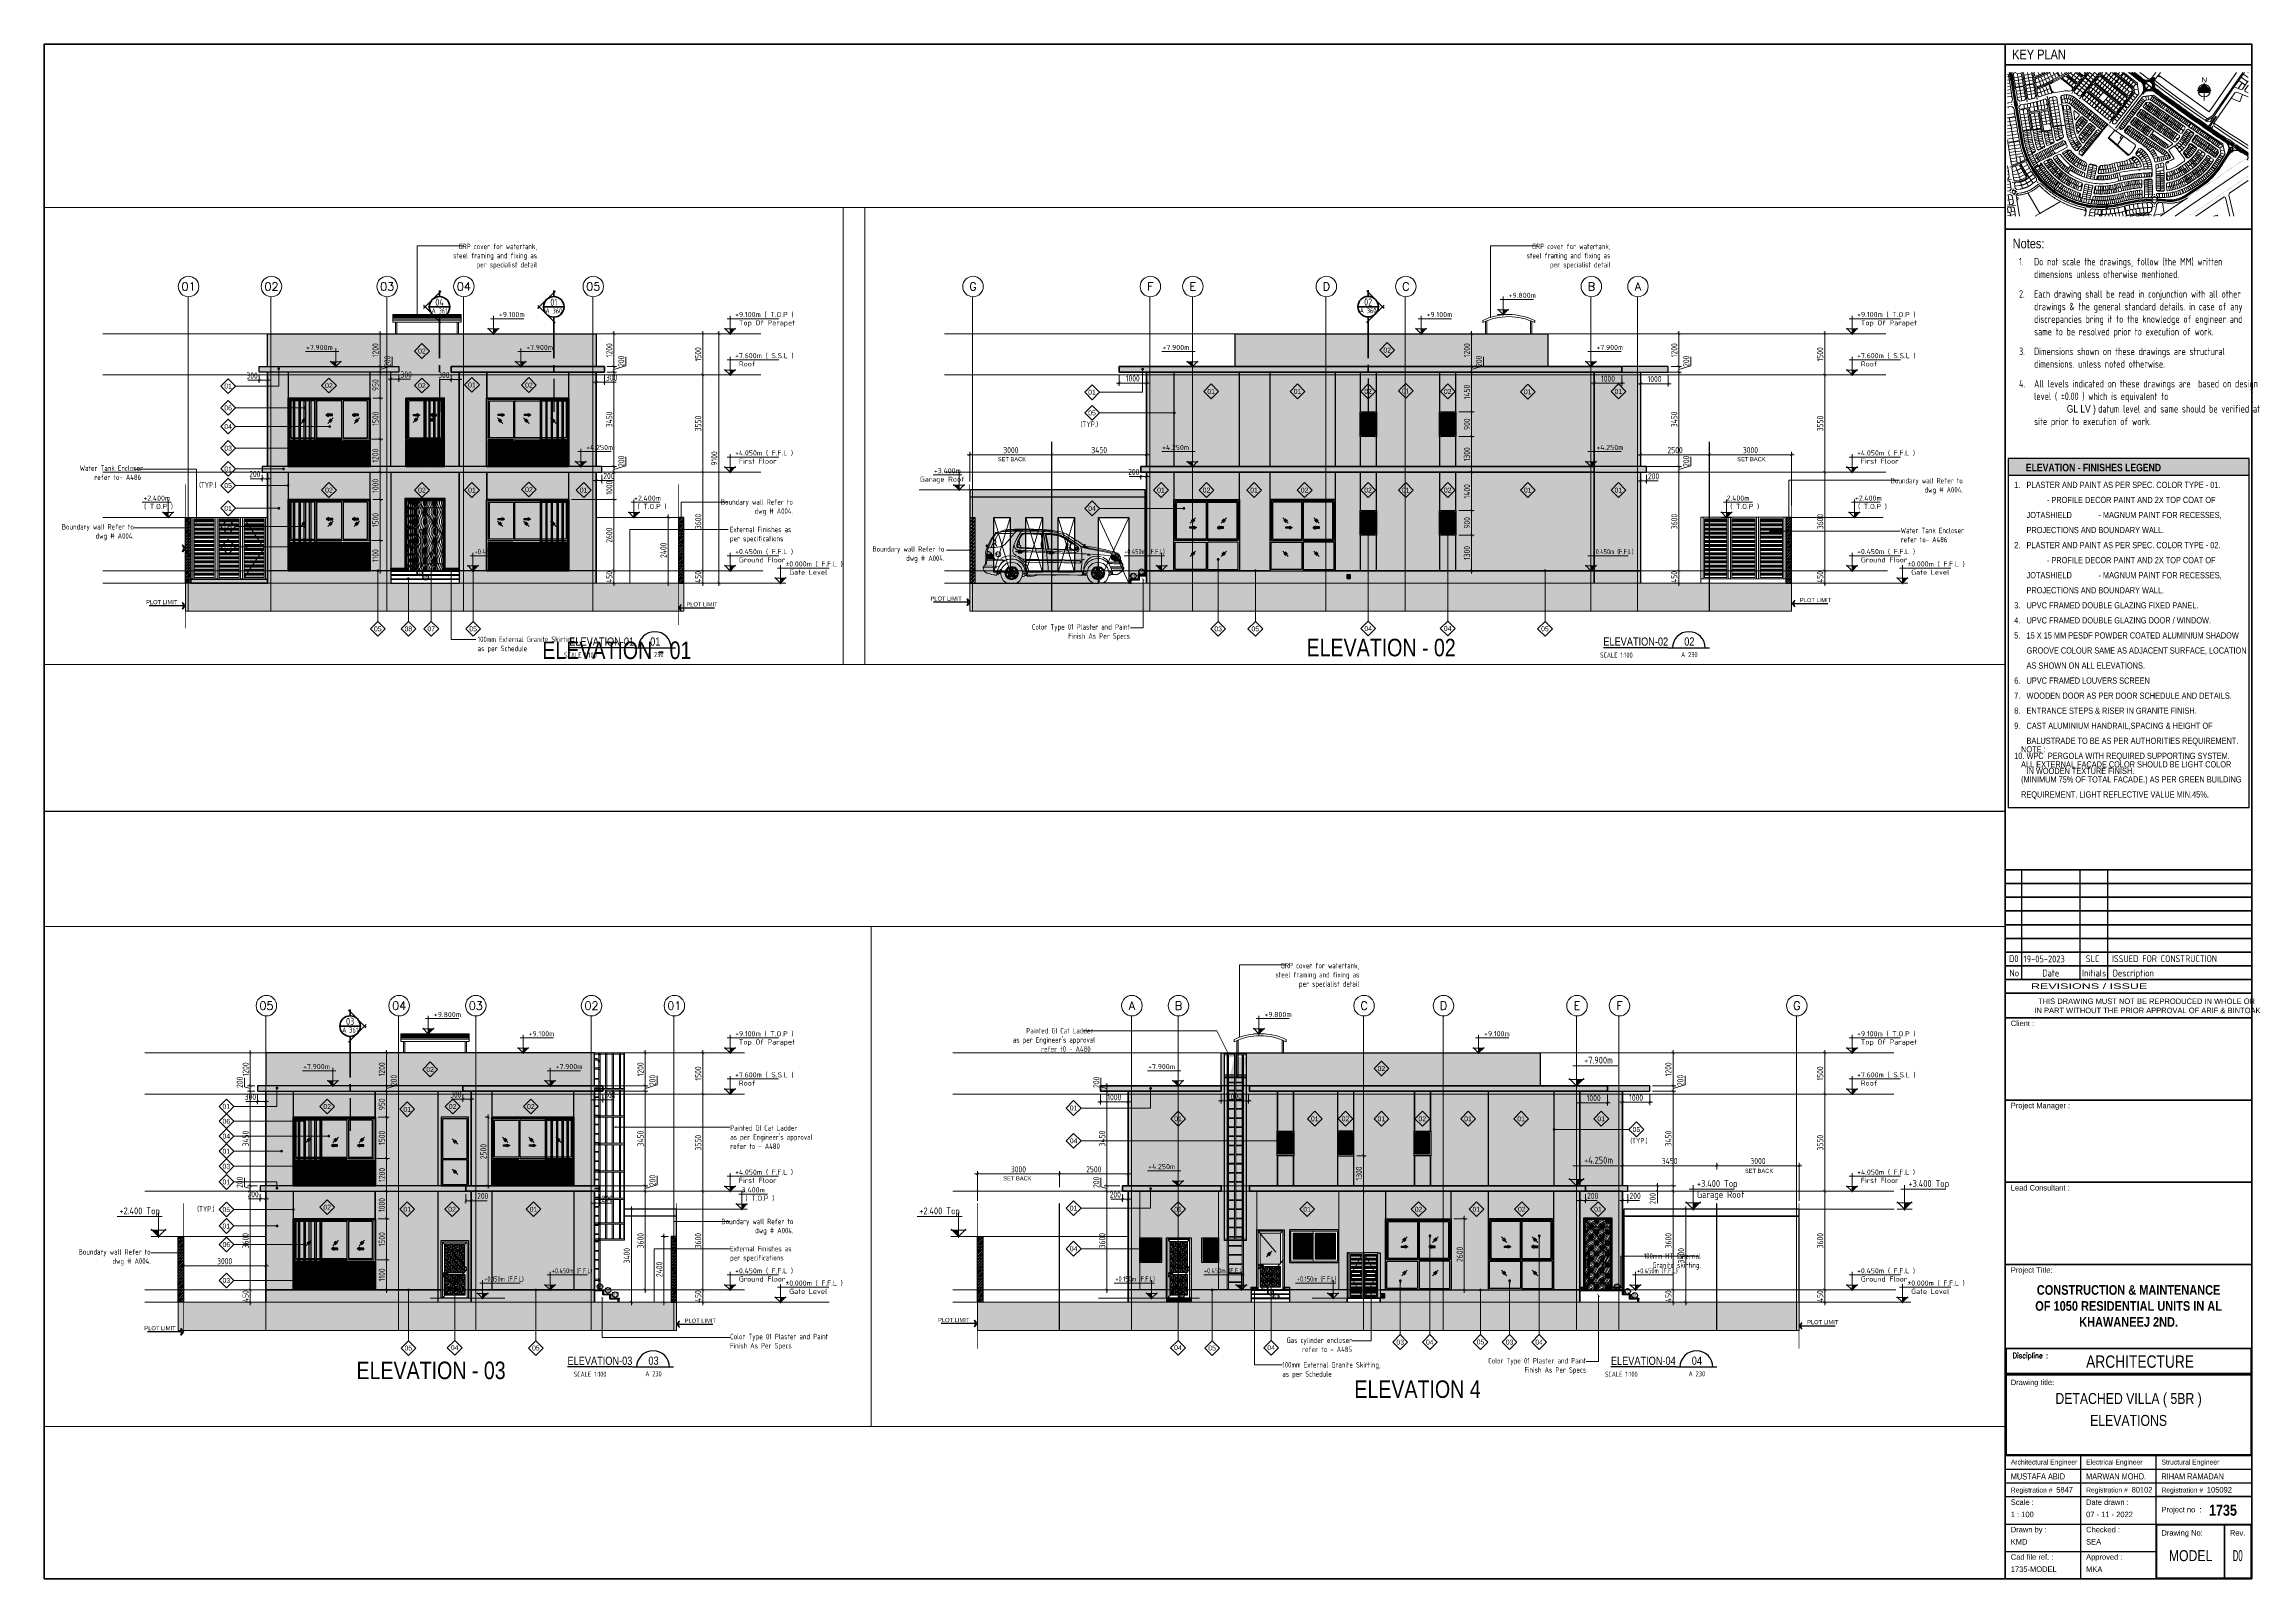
# Paper-space layout 'Layout1' of a CAD drawing. Header units: millimetres. Extents: x 0 to 806, y 0 to 560.
# The model-space entities are those that its viewports show. They can reach past a viewport. Long polylines and large blocks are cut down to what shows.
import ezdxf
from ezdxf.enums import TextEntityAlignment as Align
from ezdxf.xclip import XClip

# ---------------------------------------------------------------- set-up
doc = ezdxf.new("R2010")
doc.units = ezdxf.units.MM
doc.header["$MEASUREMENT"] = 0
doc.header["$XCLIPFRAME"] = 0
doc.header["$PDMODE"] = 1
for name, pattern in [('1735 X DT-5BR-ELE_01$0$DASHED', [0.75, 0.5, -0.25]), ('1735 X DT-5BR-ELE_01$0$DOT', [6.35, 0, -6.35]), ('1735 X DT-5BR-ELE_01$0$HIDDEN', [0.375, 0.25, -0.125]), ('1735 X DT-5BR-ELE_02$0$DASHED', [0.75, 0.5, -0.25]), ('1735 X DT-5BR-ELE_02$0$HIDDEN', [0.375, 0.25, -0.125]), ('1735 X DT-5BR-ELE_02$0$HIDDEN2', [4.7625, 3.175, -1.5875]), ('1735 X DT-5BR-ELE_02$0$PHANTOM', [2.5, 1.25, -0.25, 0.25, -0.25, 0.25, -0.25]), ('1735 X DT-5BR-ELE_03$0$DASHED', [0.75, 0.5, -0.25]), ('1735 X DT-5BR-ELE_03$0$HIDDEN', [0.375, 0.25, -0.125]), ('1735 X DT-5BR-ELE_04$0$DASHED', [0.75, 0.5, -0.25]), ('1735 X DT-5BR-ELE_04$0$DOT', [6.35, 0, -6.35]), ('1735 X DT-5BR-ELE_04$0$HIDDEN', [0.375, 0.25, -0.125]), ('1735 X DT-5BR-ELE_04$0$HIDDEN2', [4.7625, 3.175, -1.5875]), ('1735 X DT-5BR-ELE_04$0$LXA-174-RMC-JD-410-DD$0$HIDDEN', [0.375, 0.25, -0.125]), ('1735 X DT-5BR-ELE_04$0$PHANTOM', [2.5, 1.25, -0.25, 0.25, -0.25, 0.25, -0.25]), ('1735 X Key Plan$0$DASHED2', [9.525, 6.35, -3.175]), ('ACAD_ISO02W100', [15, 12, -3]), ('CENTER', [2, 1.25, -0.25, 0.25, -0.25]), ('CENTER2', [28.575, 19.05, -3.175, 3.175, -3.175])]:
    doc.linetypes.add(name, pattern=pattern)
for name, color, linetype, lineweight, plot in [('00--ORIGIN POINT', 200, 'Continuous', 20, False), ('00--VIEWPORT', 6, 'Continuous', 0, False), ('1735 X DT-5BR-ELE_01$0$00--ORIGIN', 6, 'Continuous', 0, False), ('1735 X DT-5BR-ELE_01$0$00--ORIGIN POINT', 200, 'Continuous', 20, False), ('1735 X DT-5BR-ELE_02$0$00--ORIGIN', 6, 'Continuous', 0, False), ('1735 X DT-5BR-ELE_02$0$00--ORIGIN POINT', 200, 'Continuous', 20, False), ('1735 X DT-5BR-ELE_03$0$00--ORIGIN', 6, 'Continuous', 0, False), ('1735 X DT-5BR-ELE_03$0$00--ORIGIN POINT', 200, 'Continuous', 20, False), ('1735 X DT-5BR-ELE_04$0$00--ORIGIN', 6, 'Continuous', 0, False), ('1735 X DT-5BR-ELE_04$0$00--ORIGIN POINT', 200, 'Continuous', 20, False), ('1735 X DT-5BR-ELE_04$0$1735 X DT-5BR-ELE$0$00--ORIGIN', 6, 'Continuous', 0, False), ('1735 X Sheet A1$0$00--ORIGIN POINT-TXT', 200, 'Continuous', 15, False)]:
    doc.layers.add(name, color=color, linetype=linetype, lineweight=lineweight, plot=plot)
for name, color, linetype in [('01--VIEW-TITLE', 7, 'Continuous'), ('05--PLOT MARK', 2, 'Continuous'), ('08--WINREF-1', 8, 'Continuous'), ('1735 X DT-5BR-ELE$0$08--WINREF-1', 8, 'Continuous'), ('1735 X DT-5BR-ELE_01$0$0-External Skerting', 1, 'Continuous'), ('1735 X DT-5BR-ELE_01$0$05--PLOT MARK', 2, 'Continuous'), ('1735 X DT-5BR-ELE_01$0$L-Louvers 1', 2, 'Continuous'), ('1735 X DT-5BR-ELE_01$0$PLOT', 10, 'Continuous'), ('1735 X DT-5BR-ELE_01$0$Wipeout', 253, '1735 X DT-5BR-ELE_01$0$DOT'), ('1735 X DT-5BR-ELE_01$0$X--Granite', 8, 'Continuous'), ('1735 X DT-5BR-ELE_02$0$0-LOUVERS', 252, 'Continuous'), ('1735 X DT-5BR-ELE_02$0$PLOT', 10, 'Continuous'), ('1735 X DT-5BR-ELE_02$0$Z-BUILDING SETBACK', 150, '1735 X DT-5BR-ELE_02$0$PHANTOM'), ('1735 X DT-5BR-ELE_03$0$L-Louvers 1', 2, 'Continuous'), ('1735 X DT-5BR-ELE_03$0$PLOT', 10, 'Continuous'), ('1735 X DT-5BR-ELE_04$0$0-External Skerting', 1, 'Continuous'), ('1735 X DT-5BR-ELE_04$0$LXA-174-RMC-JD-410-DD$0$MMAC-HIDDEN', 8, '1735 X DT-5BR-ELE_04$0$LXA-174-RMC-JD-410-DD$0$HIDDEN'), ('1735 X DT-5BR-ELE_04$0$PLOT', 10, 'Continuous'), ('1735 X DT-5BR-ELE_04$0$Wipeout', 253, '1735 X DT-5BR-ELE_04$0$DOT'), ('1735 X DT-5BR-ELE_04$0$X--Granite', 8, 'Continuous'), ('1735 X DT-5BR-ELE_04$0$Z-BUILDING SETBACK', 150, '1735 X DT-5BR-ELE_04$0$PHANTOM'), ('1735 X Key Plan$0$Plot Number 11', 252, 'Continuous'), ('DOOR NOS.', 9, 'CENTER')]:
    doc.layers.add(name, color=color, linetype=linetype)
for name, color, linetype, lineweight in [('02--DRGTITLETXT', 7, 'Continuous', 25), ('02--VIEW-TITLE', 7, 'Continuous', 25), ('03--GRID', 252, 'CENTER2', 5), ('03--GRIDBUBBLE', 8, 'Continuous', 18), ('03--GRIDTEXT', 4, 'Continuous', 40), ('05--LEADER', 8, 'Continuous', 13), ('05--TEXT-2', 2, 'Continuous', 25), ('05--TEXT-3', 3, 'Continuous', 35), ('07--DIM-2', 2, 'Continuous', 25), ('08--DETREF', 7, 'Continuous', 25), ('08--SECTREF', 7, 'Continuous', 35), ('08--SECTREF-1', 2, 'Continuous', 25), ('08--SECTREF-2', 4, 'Continuous', 35), ('08--TAG REF', 7, 'Continuous', 25), ('1735 X DT-5BR-ELE_01$0$04--HATCH-2', 8, 'Continuous', 9), ('1735 X DT-5BR-ELE_01$0$04--HATCH-3', 251, 'Continuous', 9), ('1735 X DT-5BR-ELE_01$0$05--LEADER', 8, 'Continuous', 13), ('1735 X DT-5BR-ELE_01$0$06--LINE-0', 8, 'Continuous', 13), ('1735 X DT-5BR-ELE_01$0$06--LINE-1', 9, 'Continuous', 18), ('1735 X DT-5BR-ELE_01$0$06--LINE-2', 2, 'Continuous', 25), ('1735 X DT-5BR-ELE_01$0$06--LINE-3', 3, 'Continuous', 35), ('1735 X DT-5BR-ELE_01$0$06--LINE-4', 4, 'Continuous', 40), ('1735 X DT-5BR-ELE_01$0$E--CONCRETE-SHADE', 253, 'Continuous', 25), ('1735 X DT-5BR-ELE_01$0$F--BLOCKWALL-2', 2, 'Continuous', 25), ('1735 X DT-5BR-ELE_01$0$G--STELWRK-0', 8, 'Continuous', 13), ('1735 X DT-5BR-ELE_01$0$G--STELWRK-1', 9, 'Continuous', 18), ('1735 X DT-5BR-ELE_01$0$ID-HATCH-1', 252, 'Continuous', 0), ('1735 X DT-5BR-ELE_01$0$L--DOORS-1', 9, 'Continuous', 18), ('1735 X DT-5BR-ELE_01$0$L--DOORS-2', 2, 'Continuous', 25), ('1735 X DT-5BR-ELE_01$0$L--DOORS-HID', 251, '1735 X DT-5BR-ELE_01$0$HIDDEN', 15), ('1735 X DT-5BR-ELE_01$0$L--GLASS MARK', 8, 'Continuous', 13), ('1735 X DT-5BR-ELE_01$0$L--STAIRS-2', 2, 'Continuous', 25), ('1735 X DT-5BR-ELE_01$0$L--WINDOW-1', 9, 'Continuous', 18), ('1735 X DT-5BR-ELE_01$0$L--WINDOW-2', 2, 'Continuous', 25), ('1735 X DT-5BR-ELE_01$0$M--TILING-2', 9, 'Continuous', 18), ('1735 X DT-5BR-ELE_01$0$Q--KERBS', 1, 'Continuous', 18), ('1735 X DT-5BR-ELE_01$0$W--ELV-1', 250, '1735 X DT-5BR-ELE_01$0$DASHED', 9), ('1735 X DT-5BR-ELE_01$0$Z--GROOVES', 7, 'Continuous', 9), ('1735 X DT-5BR-ELE_01$0$Z--GROOVES-DUMMY.', 252, 'Continuous', 9), ('1735 X DT-5BR-ELE_02$0$04--HATCH-0', 8, 'Continuous', 13), ('1735 X DT-5BR-ELE_02$0$04--HATCH-3', 251, 'Continuous', 9), ('1735 X DT-5BR-ELE_02$0$06--LINE-0', 8, 'Continuous', 13), ('1735 X DT-5BR-ELE_02$0$06--LINE-2', 2, 'Continuous', 25), ('1735 X DT-5BR-ELE_02$0$06--LINE-3', 3, 'Continuous', 35), ('1735 X DT-5BR-ELE_02$0$06--LINE-4', 4, 'Continuous', 40), ('1735 X DT-5BR-ELE_02$0$07--DIM-2', 2, 'Continuous', 25), ('1735 X DT-5BR-ELE_02$0$F--BLOCKWALL-2', 2, 'Continuous', 25), ('1735 X DT-5BR-ELE_02$0$F--BLOCKWALL-HATCH--HOLLOW', 251, 'Continuous', 13), ('1735 X DT-5BR-ELE_02$0$G--STELWRK-0', 8, 'Continuous', 13), ('1735 X DT-5BR-ELE_02$0$L--DOORS-1', 9, 'Continuous', 18), ('1735 X DT-5BR-ELE_02$0$L--DOORS-2', 2, 'Continuous', 25), ('1735 X DT-5BR-ELE_02$0$L--DOORS-HID', 251, '1735 X DT-5BR-ELE_02$0$HIDDEN', 15), ('1735 X DT-5BR-ELE_02$0$L--GLASS MARK', 8, 'Continuous', 13), ('1735 X DT-5BR-ELE_02$0$L--STAIRS-2', 2, 'Continuous', 25), ('1735 X DT-5BR-ELE_02$0$L--WINDOW-2', 2, 'Continuous', 25), ('1735 X DT-5BR-ELE_02$0$L--WINDOW-HID', 8, '1735 X DT-5BR-ELE_02$0$HIDDEN2', 9), ('1735 X DT-5BR-ELE_02$0$N--SANITARY-HID', 9, '1735 X DT-5BR-ELE_02$0$HIDDEN', 18), ('1735 X DT-5BR-ELE_02$0$Q--KERBS', 1, 'Continuous', 18), ('1735 X DT-5BR-ELE_02$0$W--ELV-1', 250, '1735 X DT-5BR-ELE_02$0$DASHED', 9), ('1735 X DT-5BR-ELE_02$0$Z--CAR', 251, 'Continuous', 9), ('1735 X DT-5BR-ELE_02$0$Z--GROOVES', 7, 'Continuous', 9), ('1735 X DT-5BR-ELE_02$0$Z--GROOVES-DUMMY.', 252, 'Continuous', 9), ('1735 X DT-5BR-ELE_02$0$Z--WIPEOUT', 255, 'Continuous', 5), ('1735 X DT-5BR-ELE_03$0$04--HATCH-0', 8, 'Continuous', 13), ('1735 X DT-5BR-ELE_03$0$04--HATCH-1', 251, 'Continuous', 13), ('1735 X DT-5BR-ELE_03$0$04--HATCH-3', 251, 'Continuous', 9), ('1735 X DT-5BR-ELE_03$0$06--LINE-0', 8, 'Continuous', 13), ('1735 X DT-5BR-ELE_03$0$06--LINE-00', 8, '1735 X DT-5BR-ELE_03$0$HIDDEN', 25), ('1735 X DT-5BR-ELE_03$0$06--LINE-1', 9, 'Continuous', 18), ('1735 X DT-5BR-ELE_03$0$06--LINE-2', 2, 'Continuous', 25), ('1735 X DT-5BR-ELE_03$0$06--LINE-3', 3, 'Continuous', 35), ('1735 X DT-5BR-ELE_03$0$06--LINE-4', 4, 'Continuous', 40), ('1735 X DT-5BR-ELE_03$0$07--DIM-2', 2, 'Continuous', 25), ('1735 X DT-5BR-ELE_03$0$CAT LADDER', 251, 'Continuous', 9), ('1735 X DT-5BR-ELE_03$0$F--BLOCKWALL-2', 2, 'Continuous', 25), ('1735 X DT-5BR-ELE_03$0$G--STELWRK-0', 8, 'Continuous', 13), ('1735 X DT-5BR-ELE_03$0$L--DOORS-1', 9, 'Continuous', 18), ('1735 X DT-5BR-ELE_03$0$L--DOORS-2', 2, 'Continuous', 25), ('1735 X DT-5BR-ELE_03$0$L--DOORS-HID', 251, '1735 X DT-5BR-ELE_03$0$HIDDEN', 15), ('1735 X DT-5BR-ELE_03$0$L--GLASS MARK', 8, 'Continuous', 13), ('1735 X DT-5BR-ELE_03$0$L--STAIRS-2', 2, 'Continuous', 25), ('1735 X DT-5BR-ELE_03$0$L--STAIRS-HID', 9, '1735 X DT-5BR-ELE_03$0$HIDDEN', 18), ('1735 X DT-5BR-ELE_03$0$L--WINDOW-1', 9, 'Continuous', 18), ('1735 X DT-5BR-ELE_03$0$L--WINDOW-2', 2, 'Continuous', 25), ('1735 X DT-5BR-ELE_03$0$Q--KERBS', 1, 'Continuous', 18), ('1735 X DT-5BR-ELE_03$0$W--ELV-1', 250, '1735 X DT-5BR-ELE_03$0$DASHED', 9), ('1735 X DT-5BR-ELE_03$0$Z--GROOVES', 7, 'Continuous', 9), ('1735 X DT-5BR-ELE_03$0$Z--GROOVES-DUMMY.', 252, 'Continuous', 9), ('1735 X DT-5BR-ELE_04$0$04--HATCH WALL FINISH', 8, 'Continuous', 13), ('1735 X DT-5BR-ELE_04$0$04--HATCH-0', 8, 'Continuous', 13), ('1735 X DT-5BR-ELE_04$0$04--HATCH-1', 251, 'Continuous', 13), ('1735 X DT-5BR-ELE_04$0$04--HATCH-2', 8, 'Continuous', 9), ('1735 X DT-5BR-ELE_04$0$04--HATCH-3', 251, 'Continuous', 9), ('1735 X DT-5BR-ELE_04$0$06--LINE-0', 8, 'Continuous', 13), ('1735 X DT-5BR-ELE_04$0$06--LINE-00', 8, '1735 X DT-5BR-ELE_04$0$HIDDEN', 25), ('1735 X DT-5BR-ELE_04$0$06--LINE-1', 9, 'Continuous', 18), ('1735 X DT-5BR-ELE_04$0$06--LINE-2', 2, 'Continuous', 25), ('1735 X DT-5BR-ELE_04$0$06--LINE-3', 3, 'Continuous', 35), ('1735 X DT-5BR-ELE_04$0$06--LINE-4', 4, 'Continuous', 40), ('1735 X DT-5BR-ELE_04$0$07--DIM-2', 2, 'Continuous', 25), ('1735 X DT-5BR-ELE_04$0$1735 X DT-5BR-ELE$0$L--DOORS-1', 9, 'Continuous', 18), ('1735 X DT-5BR-ELE_04$0$1735 X DT-5BR-ELE$0$L--DOORS-2', 2, 'Continuous', 25), ('1735 X DT-5BR-ELE_04$0$1735 X DT-5BR-ELE$0$L--GLASS MARK', 8, 'Continuous', 13), ('1735 X DT-5BR-ELE_04$0$1735 X DT-5BR-ELE$0$L--WINDOW-2', 2, 'Continuous', 25), ('1735 X DT-5BR-ELE_04$0$CAT LADDER', 251, 'Continuous', 9), ('1735 X DT-5BR-ELE_04$0$F--BLOCKWALL-2', 2, 'Continuous', 25), ('1735 X DT-5BR-ELE_04$0$G--STELWRK-0', 8, 'Continuous', 13), ('1735 X DT-5BR-ELE_04$0$ID-HATCH-1', 252, 'Continuous', 0), ('1735 X DT-5BR-ELE_04$0$L--DOORS-1', 9, 'Continuous', 18), ('1735 X DT-5BR-ELE_04$0$L--DOORS-2', 2, 'Continuous', 25), ('1735 X DT-5BR-ELE_04$0$L--DOORS-HID', 251, '1735 X DT-5BR-ELE_04$0$HIDDEN', 15), ('1735 X DT-5BR-ELE_04$0$L--GLASS MARK', 8, 'Continuous', 13), ('1735 X DT-5BR-ELE_04$0$L--STAIRS-2', 2, 'Continuous', 25), ('1735 X DT-5BR-ELE_04$0$L--STAIRS-HID', 9, '1735 X DT-5BR-ELE_04$0$HIDDEN', 18), ('1735 X DT-5BR-ELE_04$0$L--WINDOW-1', 9, 'Continuous', 18), ('1735 X DT-5BR-ELE_04$0$L--WINDOW-2', 2, 'Continuous', 25), ('1735 X DT-5BR-ELE_04$0$L--WINDOW-HID', 8, '1735 X DT-5BR-ELE_04$0$HIDDEN2', 9), ('1735 X DT-5BR-ELE_04$0$M--TILING-2', 9, 'Continuous', 18), ('1735 X DT-5BR-ELE_04$0$N--SANITARY-HID', 9, '1735 X DT-5BR-ELE_04$0$HIDDEN', 18), ('1735 X DT-5BR-ELE_04$0$Q--KERBS', 1, 'Continuous', 18), ('1735 X DT-5BR-ELE_04$0$W--ELV-1', 250, '1735 X DT-5BR-ELE_04$0$DASHED', 9), ('1735 X DT-5BR-ELE_04$0$Z--GROOVES', 7, 'Continuous', 9), ('1735 X DT-5BR-ELE_04$0$Z--GROOVES-DUMMY.', 252, 'Continuous', 9), ('1735 X Elevation Finishes Legend$0$1735 X Elevation Finishes Legend$0$1735 X Elevation Finishes Legend$0$05--TEXT-2', 2, 'Continuous', 25), ('1735 X Elevation Finishes Legend$0$1735 X Elevation Finishes Legend$0$1735 X Elevation Finishes Legend$0$05--TEXT-3', 3, 'Continuous', 35), ('1735 X Elevation Finishes Legend$0$1735 X Elevation Finishes Legend$0$1735 X Elevation Finishes Legend$0$06--LINE-1', 9, 'Continuous', 13), ('1735 X Elevation Finishes Legend$0$1735 X Elevation Finishes Legend$0$1735 X Elevation Finishes Legend$0$06--LINE-2', 2, 'Continuous', 25), ('1735 X Key Plan$0$_PL_Plot Line', 251, 'Continuous', 0), ('1735 X Key Plan$0$_XREF', 8, 'Continuous', 0), ('1735 X Key Plan$0$Z--BACKGROUND', 253, 'Continuous', 0), ('1735 X Key Plan$0$Z--NORTH DIR', 7, 'Continuous', 0), ('1735 X Key Plan$0$Z--PLOT', 251, 'Continuous', 0), ('1735 X Sheet A1$0$02--DRGTITLETXT', 7, 'Continuous', 25), ('1735 X Sheet A1$0$02--REVISION TXT', 7, 'Continuous', 25), ('1735 X Sheet A1$0$05--TEXT-3', 3, 'Continuous', 35), ('1735 X Sheet A1$0$DRGSHT', 7, 'Continuous', 25), ('1735 X Sheet A1$0$DRGSHTBDR', 7, 'Continuous', 35), ('1735 X Sheet A1$0$DRGTITLETXT', 7, 'Continuous', 25), ('1735 X Sheet A1$0$Z-KEY PLAN', 251, 'Continuous', 0), ('DRGTITLETXT', 7, 'Continuous', 25), ('W--ELEV-2', 7, 'Continuous', 20)]:
    doc.layers.add(name, color=color, linetype=linetype, lineweight=lineweight)
for name, color, linetype, lineweight, true_color in [('1735 X DT-5BR-ELE_01$0$L--FR SHADE-1', 7, 'Continuous', 20, 0xc8c8c8), ('1735 X DT-5BR-ELE_01$0$L--GL SHADE-1', 7, 'Continuous', 20, 0xd7e1ff), ('1735 X DT-5BR-ELE_01$0$L--SHADE-1', 7, 'Continuous', 20, 0xf5f5f5), ('1735 X DT-5BR-ELE_01$0$L--SHADE-2', 7, 'Continuous', 20, 0xd2d2d2), ('1735 X DT-5BR-ELE_02$0$L--GL SHADE-1', 7, 'Continuous', 20, 0xd7e1ff), ('1735 X DT-5BR-ELE_02$0$L--SHADE-1', 7, 'Continuous', 20, 0xf5f5f5), ('1735 X DT-5BR-ELE_02$0$L--SHADE-2', 7, 'Continuous', 20, 0xd2d2d2), ('1735 X DT-5BR-ELE_03$0$L--FR SHADE-1', 7, 'Continuous', 20, 0xc8c8c8), ('1735 X DT-5BR-ELE_03$0$L--GL SHADE-1', 7, 'Continuous', 20, 0xd7e1ff), ('1735 X DT-5BR-ELE_03$0$L--SHADE-1', 7, 'Continuous', 20, 0xf5f5f5), ('1735 X DT-5BR-ELE_03$0$L--SHADE-2', 7, 'Continuous', 20, 0xd2d2d2), ('1735 X DT-5BR-ELE_04$0$1735 X DT-5BR-ELE$0$L--GL SHADE-1', 7, 'Continuous', 20, 0xd7e1ff), ('1735 X DT-5BR-ELE_04$0$L--GL SHADE-1', 7, 'Continuous', 20, 0xd7e1ff), ('1735 X DT-5BR-ELE_04$0$L--SHADE-1', 7, 'Continuous', 20, 0xf5f5f5), ('1735 X DT-5BR-ELE_04$0$L--SHADE-2', 7, 'Continuous', 20, 0xd2d2d2)]:
    doc.layers.add(name, color=color, linetype=linetype, lineweight=lineweight, true_color=true_color)
doc.styles.add('1735 X DT-5BR-ELE$0$Ariel', font='arial.ttf', dxfattribs={"width": 0.8})
doc.styles.add('1735 X DT-5BR-ELE$0$ISO', font='isocp2.shx', dxfattribs={"width": 0.8})
doc.styles.add('1735 X DT-5BR-ELE_01$0$Ariel', font='arial.ttf', dxfattribs={"width": 0.8})
doc.styles.add('1735 X DT-5BR-ELE_02$0$Ariel', font='arial.ttf', dxfattribs={"width": 0.8})
doc.styles.add('1735 X DT-5BR-ELE_03$0$Ariel', font='arial.ttf', dxfattribs={"width": 0.8})
doc.styles.add('1735 X DT-5BR-ELE_04$0$Ariel', font='arial.ttf', dxfattribs={"width": 0.8})
doc.styles.add('1735 X Elevation Finishes Legend$0$1735 X Elevation Finishes Legend$0$1735 X Elevation Finishes Legend$0$Arial Narrow', font='ARIALN.TTF')
doc.styles.add('1735 X Key Plan$0$ARIAL NARROW', font='ARIALN.TTF')
doc.styles.add('1735 X Key Plan$0$Ariel', font='arial.ttf', dxfattribs={"width": 0.8})
doc.styles.add('1735 X Key Plan$0$Standard', font='arial.ttf')
doc.styles.add('1735 X Sheet A1$0$1325x-A1$0$ROMANS', font='ROMANS.shx', dxfattribs={"width": 0.8})
doc.styles.add('1735 X Sheet A1$0$Arial Narrow', font='ARIALN.TTF', dxfattribs={"height": 600})
doc.styles.add('1735 X Sheet A1$0$Arial Narrow_1', font='ARIALN.TTF', dxfattribs={"height": 4.424772})
doc.styles.add('1735 X Sheet A1$0$Calibri', font='ARIALN.TTF')
doc.styles.add('1735 X Sheet A1$0$ISO', font='isocp2.shx', dxfattribs={"width": 0.8})
doc.styles.add('1735 X Sheet A1$0$SWISS', font='swiss.ttf', dxfattribs={"width": 0.8})
doc.styles.add('ARIAL', font='swiss.ttf')
doc.styles.add('Arial Narrow', font='ARIALN.TTF', dxfattribs={"height": 600})
doc.styles.add('Ariel', font='arial.ttf', dxfattribs={"width": 0.8})
doc.styles.add('format font', font='arial.ttf')
doc.styles.add('ISO', font='isocp2.shx', dxfattribs={"width": 0.8})
doc.styles.add('ROMANS', font='romans.shx')
doc.dimstyles.new('1-100_AR', dxfattribs={"dimtxt": 225, "dimasz": 100, "dimexe": 100, "dimexo": 100, "dimgap": 0, "dimtad": 0, "dimzin": 12, "dimdsep": 46, "dimtxsty": 'ISO', "dimblk": 'ARCHTICK', "dimcen": 100, "dimdle": 100, "dimclrd": 8, "dimclre": 9, "dimclrt": 2, "dimadec": 0, "dimazin": 0, "dimtfac": 1, "dimtmove": 0, "dimatfit": 2, "dimldrblk": 'ARCHTICK', "dimfxl": 1, "dimtvp": 0.75, "dimtolj": 1, "dimtzin": 12, "dimlwd": 9, "dimlwe": 9, "dimarcsym": 0})
doc.dimstyles.new('1-50', dxfattribs={"dimtxt": 125, "dimasz": 50, "dimexe": 50, "dimexo": 50, "dimgap": 0, "dimtad": 0, "dimdec": 3, "dimzin": 12, "dimdsep": 46, "dimtxsty": 'ISO', "dimblk": 'ARCHTICK', "dimcen": -150, "dimdle": 50, "dimclrd": 9, "dimclre": 9, "dimclrt": 2, "dimadec": 0, "dimazin": 0, "dimtfac": 1, "dimtdec": 3, "dimtmove": 1, "dimatfit": 2, "dimldrblk": 'ARCHTICK', "dimfxl": 1, "dimtvp": 0.75, "dimtolj": 1, "dimtzin": 12, "dimlwd": 18, "dimlwe": 18, "dimarcsym": 0})
doc.dimstyles.new('1735 X DT-5BR-ELE$0$1-50', dxfattribs={"dimtxt": 125, "dimasz": 50, "dimexe": 50, "dimexo": 50, "dimgap": 0, "dimtad": 0, "dimdec": 3, "dimzin": 12, "dimdsep": 46, "dimtxsty": '1735 X DT-5BR-ELE$0$ISO', "dimblk": '1735 X DT-5BR-ELE$0$_ArchTick', "dimcen": -150, "dimdle": 50, "dimclrd": 9, "dimclre": 9, "dimclrt": 2, "dimadec": 0, "dimazin": 0, "dimtfac": 1, "dimtdec": 3, "dimtmove": 1, "dimatfit": 2, "dimldrblk": '1735 X DT-5BR-ELE$0$_ArchTick', "dimfxl": 1, "dimtvp": 0.75, "dimtolj": 1, "dimtzin": 12, "dimlwd": 18, "dimlwe": 18, "dimarcsym": 0})
doc.dimstyles.new('1735 X Key Plan$0$Standard', dxfattribs={"dimtxt": 0.18, "dimasz": 0.18, "dimexe": 0.18, "dimexo": 0.0625, "dimgap": 0.09, "dimtad": 0, "dimtih": 1, "dimtoh": 1, "dimdec": 4, "dimzin": 0, "dimdsep": 46, "dimtxsty": '1735 X Key Plan$0$Standard', "dimcen": 0.09, "dimadec": 0, "dimazin": 0, "dimtfac": 1, "dimtdec": 4, "dimtofl": 0, "dimtmove": 0, "dimatfit": 3, "dimfxl": 1, "dimtolj": 1, "dimtzin": 0, "dimarcsym": 0})
doc.dimstyles.new('Copy of 1-100_AR LEADER', dxfattribs={"dimtxt": 200, "dimasz": 100, "dimexe": 100, "dimexo": 100, "dimgap": 0, "dimtad": 0, "dimdec": 0, "dimzin": 12, "dimdsep": 46, "dimtxsty": 'ISO', "dimcen": 150, "dimdle": 100, "dimclrd": 8, "dimclre": 9, "dimclrt": 2, "dimadec": 0, "dimazin": 0, "dimtfac": 1, "dimtdec": 0, "dimtmove": 0, "dimatfit": 2, "dimfxl": 1, "dimtvp": 0.75, "dimtolj": 1, "dimtzin": 12, "dimlwd": 9, "dimlwe": 9, "dimarcsym": 0})
pattern_1 = [(45, (2434.73, 1376.5), (6e-14, 707.11), [25, -475]), (135, (2452.4, 1641.66), (-707.11, 6e-14), [50, -450]), (90, (2417.05, 1535.6), (-353.553, 353.553), [35.35, -106.05, 35.35, -70.7, 247.5, -212.157]), (90, (2434.73, 1341.14), (-353.553, 353.553), [35.355, -70.71, 35.355, -565.687]), (90, (2523.1, 1500.24), (-353.553, 353.553), [35.355, -671.75]), (90, (2576.15, 1517.92), (-353.553, 353.553), [35.355, -671.75]), (90, (2487.76, 1500.24), (-353.553, 353.553), [35.355, -671.75]), (90, (2452.4, 1500.24), (-353.553, 353.553), [70.71, -636.4]), (90, (2275.63, 1853.8), (-353.553, 353.553), [70.71, -636.4]), (90, (2399.37, 1482.56), (-353.553, 353.553), [141.42, -565.69]), (90, (2364, 1482.56), (-353.553, 353.553), [141.42, -565.69]), (90, (2487.76, 1818.44), (-353.553, 353.553), [141.42, -565.69]), (90, (2310.98, 1500.24), (-353.553, 353.553), [106.066, -601.04]), (90, (2187.24, 1482.56), (-353.553, 353.553), [106.066, -601.04]), (90, (2257.95, 1482.56), (-353.553, 353.553), [106.066, -601.04]), (90, (2381.7, 1818.44), (-353.553, 353.553), [176.78, -530.33]), (90, (2328.66, 1800.76), (-353.553, 353.553), [176.78, -530.33]), (90, (2452.4, 1747.73), (-353.553, 353.553), [247.49, -459.62]), (71.565, (2434.73, 1447.2), (353.553, 353.553), [55.9, -1062.13]), (71.565, (2399.37, 1623.98), (353.553, 353.553), [55.9, -1062.13]), (71.565, (2417.05, 1570.95), (353.553, 353.553), [55.9, -1062.13]), (71.565, (2452.4, 1394.17), (353.553, 353.553), [111.803, -1006.23]), (71.565, (2364.01, 1623.98), (353.553, 353.553), [167.705, -950.33]), (71.565, (2310.98, 1606.3), (353.553, 353.553), [223.607, -894.43]), (71.565, (2257.95, 1588.63), (353.553, 353.553), [223.607, -894.43]), (71.565, (2098.85, 1641.66), (353.553, 353.553), [223.61, -894.43]), (71.565, (2134.2, 1606.3), (353.553, 353.553), [279.51, -838.525]), (71.565, (2187.24, 1588.63), (353.553, 353.553), [279.51, -838.525]), (108.435, (2452.4, 1570.95), (-353.553, 353.553), [55.9, -1062.13]), (108.435, (2434.73, 1482.56), (-353.553, 353.553), [55.9, -1062.13]), (108.435, (2434.73, 1376.5), (-353.553, 353.553), [111.803, -1006.23]), (108.435, (2487.76, 1535.6), (-353.553, 353.553), [111.803, -1006.23]), (108.435, (2417.05, 1323.46), (-353.553, 353.553), [167.705, -950.33]), (108.435, (2381.7, 1288.1), (-353.553, 353.553), [223.61, -894.43]), (108.435, (2682.21, 1623.98), (-353.553, 353.553), [223.607, -894.43]), (108.435, (2523.11, 1535.6), (-353.553, 353.553), [223.607, -894.43]), (108.435, (2629.18, 1570.95), (-353.553, 353.553), [279.51, -838.525]), (108.435, (2576.15, 1553.27), (-353.553, 353.553), [279.51, -838.525])]
pattern_2 = [(180, (-108127.42, 12586.46), (-3e-14, -150), []), (180, (-108152.42, 12611.46), (-3e-14, -150), []), (180, (-108177.42, 12636.46), (-3e-14, -150), []), (180, (-108202.42, 12661.46), (-3e-14, -150), [])]
pattern_3 = [(90, (20033.554, -11476.1484), (-3.175, 1.5875), [0, -3.175])]
pattern_4 = [(180, (-16323.48, -10462), (-1e-14, -150), []), (180, (-16348.48, -10437), (-1e-14, -150), []), (180, (-16373.48, -10412), (-1e-14, -150), []), (180, (-16398.48, -10387), (-1e-14, -150), [])]
pattern_5 = [(45, (-45872.45, -10300), (63.63961, -63.63961), [150, -30]), (45, (-45872.45, -10342.43), (63.63961, -63.63961), [90, -22.5, 45, -22.5]), (45, (-45883.06, -10395.46), (63.63961, -63.63961), [150, -30])]

# ---------------------------------------------------------------- blocks, each defined once
blk = doc.blocks.new('1735 X Key Plan$0$DU1419-R-PL$0$CC')
blk.add_circle((0, 0), 3.75)
blk = doc.blocks.new('1735 X Key Plan$0$S031')
at = {"color": 0, "linetype": 'Continuous', "ltscale": 10}
for p, q in [((-5, 0), (-4.8, 1.3)), ((-4.8, -1.3), (-5, 0)), ((-4.8, 1.3), (-4.3, 2.5)), ((-4.3, 2.5), (-3.5, 3.5)), ((-3.5, 3.5), (-2.5, 4.3)), ((-3, 0), (-2.8, 1.1)), ((-2.8, -1.1), (-3, 0)), ((-2.8, 1.1), (-2.1, 2.1)), ((-2.5, 4.3), (-1.3, 4.8)), ((-2.1, 2.1), (-1.1, 2.8)), ((-1.3, 4.8), (0, 5)), ((-1.1, 2.8), (0, 3)), ((0, 5), (1.3, 4.8)), ((0, 3), (1.1, 2.8)), ((1.1, 2.8), (2.1, 2.1)), ((1.3, 4.8), (2.5, 4.3)), ((2.1, 2.1), (2.8, 1.1)), ((2.5, 4.3), (3.5, 3.5)), ((2.8, 1.1), (3, 0)), ((3, 0), (2.8, -1.1)), ((3.5, 3.5), (4.3, 2.5)), ((4.3, 2.5), (4.8, 1.3)), ((4.8, 1.3), (5, 0)), ((5, 0), (4.8, -1.3)), ((-4.3, -2.5), (-4.8, -1.3)), ((-3.5, -3.5), (-4.3, -2.5)), ((-2.5, -4.3), (-3.5, -3.5)), ((-2.1, -2.1), (-2.8, -1.1)), ((-1.3, -4.8), (-2.5, -4.3)), ((-1.1, -2.8), (-2.1, -2.1)), ((0, -5), (-1.3, -4.8)), ((0, -3), (-1.1, -2.8)), ((1.1, -2.8), (0, -3)), ((1.3, -4.8), (0, -5)), ((2.1, -2.1), (1.1, -2.8)), ((2.5, -4.3), (1.3, -4.8)), ((2.8, -1.1), (2.1, -2.1)), ((3.5, -3.5), (2.5, -4.3)), ((4.3, -2.5), (3.5, -3.5)), ((4.8, -1.3), (4.3, -2.5))]:
    blk.add_line(p, q, dxfattribs=at)
blk = doc.blocks.new('1735 X Key Plan$0$S048')
at = {"color": 0, "linetype": 'Continuous', "ltscale": 10}
for p, q in [((-5, 0), (-2.5, 4.3)), ((-2.5, -4.3), (-5, 0)), ((-3, 0), (-2.9, 0.8)), ((-2.9, -0.8), (-3, 0)), ((-2.9, 0.8), (-2.6, 1.5)), ((-2.6, 1.5), (-2, 2.2)), ((-2.5, 4.3), (2.5, 4.3)), ((-2, 2.2), (-1.5, 2.6)), ((-1.5, 2.6), (-0.8, 2.9)), ((-0.8, 2.9), (0, 3)), ((0, 3), (0.8, 2.9)), ((0.8, 2.9), (1.5, 2.6)), ((1.5, 2.6), (2, 2.2)), ((2, 2.2), (2.6, 1.5)), ((2.5, 4.3), (5, 0)), ((5, 0), (2.5, -4.3)), ((2.6, 1.5), (2.9, 0.8)), ((2.9, 0.8), (3, 0)), ((3, 0), (2.9, -0.8)), ((-2.6, -1.5), (-2.9, -0.8)), ((-2, -2.2), (-2.6, -1.5)), ((2.5, -4.3), (-2.5, -4.3)), ((-1.5, -2.6), (-2, -2.2)), ((-0.8, -2.9), (-1.5, -2.6)), ((0, -3), (-0.8, -2.9)), ((0.8, -2.9), (0, -3)), ((1.5, -2.6), (0.8, -2.9)), ((2, -2.2), (1.5, -2.6)), ((2.6, -1.5), (2, -2.2)), ((2.9, -0.8), (2.6, -1.5))]:
    blk.add_line(p, q, dxfattribs=at)
blk = doc.blocks.new('1735 X Key Plan$0$S069')
at = {"color": 0, "linetype": 'Continuous', "ltscale": 10}
for p, q in [((-5, -0.2), (-5, 0.2)), ((-5, 0.2), (-3, 0.2)), ((-5, 0), (-3, 0)), ((-3, 0), (-2.8, 1.1)), ((-2.8, -1.1), (-3, 0)), ((-2.8, 1.1), (-2.1, 2.1)), ((-2.1, 2.1), (-1.1, 2.8)), ((-1.1, 2.8), (0, 3)), ((0, 3), (0, 5)), ((0, 3), (1.1, 2.8)), ((1.1, 2.8), (2.1, 2.1)), ((2.1, 2.1), (2.8, 1.1)), ((2.8, 1.1), (3, 0)), ((3, 0), (2.8, -1.1)), ((5, 0.2), (3, 0.2)), ((5, 0), (3, 0)), ((-3, -0.2), (-5, -0.2)), ((-2.1, -2.1), (-2.8, -1.1)), ((-1.1, -2.8), (-2.1, -2.1)), ((0, -3), (-1.1, -2.8)), ((1.1, -2.8), (0, -3)), ((0, -5), (0, -3)), ((2.1, -2.1), (1.1, -2.8)), ((2.8, -1.1), (2.1, -2.1)), ((3, -0.2), (5, -0.2))]:
    blk.add_line(p, q, dxfattribs=at)
blk = doc.blocks.new('1735 X Key Plan$0$R1017-XRF-Road layout_Byothers$0$DU1419-R-PL$0$CC')
blk.add_circle((0, 0), 37.5)
blk = doc.blocks.new('1735 X Key Plan$0$R1017-XRF-Road layout_Byothers$0$DU1419-R-PL$0$DU1419-R-PL$0$sta_tic')
blk.add_line((0, -4.165), (0, 4.165))
blk = doc.blocks.new('1735 X Key Plan$0$DU1419-R-PL$0$DU1419-R-PL$0$lbl_tic')
blk.add_line((0, -0.4165), (0, 0.4165))
blk = doc.blocks.new('1735 X Key Plan$0$DU1419-R-PL$0$DU1419-R-PL$0$sta_tic')
blk.add_line((0, -0.4165), (0, 0.4165))
blk = doc.blocks.new('1735 X Key Plan$0$S003')
at = {"color": 0, "linetype": 'Continuous', "ltscale": 10}
for p, q in [((-5, -5), (-5, 5)), ((-5, 5), (5, 5)), ((-5, -5), (5, 5)), ((5, 5), (5, -5)), ((5, -5), (-5, -5))]:
    blk.add_line(p, q, dxfattribs=at)
blk = doc.blocks.new('1735 X Key Plan$0$S030')
at = {"color": 0, "linetype": 'Continuous', "ltscale": 10}
for p, q in [((-5, 0), (-4.8, 1.3)), ((-4.8, -1.3), (-5, 0)), ((-5, 0), (5, 0)), ((-4.8, 1.3), (-4.3, 2.5)), ((-4.3, 2.5), (-3.5, 3.5)), ((-3.5, 3.5), (-2.5, 4.3)), ((-2.5, 4.3), (-1.3, 4.8)), ((-1.3, 4.8), (0, 5)), ((0, 5), (1.3, 4.8)), ((0, -5), (0, 5)), ((1.3, 4.8), (2.5, 4.3)), ((2.5, 4.3), (3.5, 3.5)), ((3.5, 3.5), (4.3, 2.5)), ((4.3, 2.5), (4.8, 1.3)), ((4.8, 1.3), (5, 0)), ((5, 0), (4.8, -1.3)), ((-4.3, -2.5), (-4.8, -1.3)), ((-3.5, -3.5), (-4.3, -2.5)), ((-2.5, -4.3), (-3.5, -3.5)), ((-1.3, -4.8), (-2.5, -4.3)), ((0, -5), (-1.3, -4.8)), ((1.3, -4.8), (0, -5)), ((2.5, -4.3), (1.3, -4.8)), ((3.5, -3.5), (2.5, -4.3)), ((4.3, -2.5), (3.5, -3.5)), ((4.8, -1.3), (4.3, -2.5))]:
    blk.add_line(p, q, dxfattribs=at)
blk = doc.blocks.new('1735 X Key Plan$0$R1017-XRF-Road layout_Byothers$0$DU1419-R-PL$0$DU1419-R-PL$0$lbl_tic')
blk.add_line((0, -4.165), (0, 4.165))
blk = doc.blocks.new('*D198')
at = {"layer": '1735 X Key Plan$0$Z--BACKGROUND', "color": 0, "lineweight": -2, "transparency": 16777216}
for p, q in [((520614, 2791334), (520611, 2791334)), ((520611, 2791334), (520612, 2791332)), ((520612, 2791329), (520612, 2791331)), ((520614, 2791329), (520612, 2791329))]:
    blk.add_line(p, q, dxfattribs=at)
at = {"layer": '1735 X Key Plan$0$Z--BACKGROUND', "color": 0, "transparency": 16777216}
for points in [[(520611, 2791334), (520611, 2791334), (520611, 2791334)], [(520612, 2791329), (520612, 2791329), (520612, 2791329)]]:
    blk.add_solid(points, dxfattribs=at)
at = {"layer": 'Defpoints', "color": 0, "transparency": 16777216}
for p in [(520611, 2791334), (520614, 2791334), (520614, 2791329)]:
    blk.add_point(p, dxfattribs=at)
at = {"layer": '1735 X Key Plan$0$Z--BACKGROUND', "color": 0, "transparency": 16777216, "insert": (520612, 2791331), "char_height": 0.18, "attachment_point": 5, "style": '1735 X Key Plan$0$Standard'}
blk.add_mtext('\\A1;5.4504', dxfattribs=at)
blk = doc.blocks.new('*D199')
at = {"layer": '1735 X Key Plan$0$Z--BACKGROUND', "color": 0, "lineweight": -2, "transparency": 16777216}
for p, q in [((520614, 2791329), (520612, 2791329)), ((520612, 2791328), (520612, 2791328)), ((520612, 2791326), (520612, 2791327)), ((520614, 2791326), (520612, 2791326))]:
    blk.add_line(p, q, dxfattribs=at)
at = {"layer": '1735 X Key Plan$0$Z--BACKGROUND', "color": 0, "transparency": 16777216}
for points in [[(520612, 2791328), (520612, 2791328), (520612, 2791329)], [(520612, 2791326), (520612, 2791326), (520612, 2791326)]]:
    blk.add_solid(points, dxfattribs=at)
at = {"layer": 'Defpoints', "color": 0, "transparency": 16777216}
for p in [(520612, 2791326), (520614, 2791329), (520614, 2791326)]:
    blk.add_point(p, dxfattribs=at)
at = {"layer": '1735 X Key Plan$0$Z--BACKGROUND', "color": 0, "transparency": 16777216, "insert": (520612, 2791327), "char_height": 0.18, "attachment_point": 5, "style": '1735 X Key Plan$0$Standard'}
blk.add_mtext('\\A1;2.5000', dxfattribs=at)
blk = doc.blocks.new('*D200')
at = {"layer": '1735 X Key Plan$0$Z--BACKGROUND', "color": 0, "lineweight": -2, "transparency": 16777216}
for p, q in [((520614, 2791334), (520621, 2791335)), ((520617, 2791296), (520623, 2791297)), ((520621, 2791335), (520622, 2791316)), ((520623, 2791297), (520622, 2791316))]:
    blk.add_line(p, q, dxfattribs=at)
at = {"layer": '1735 X Key Plan$0$Z--BACKGROUND', "color": 0, "transparency": 16777216}
for points in [[(520621, 2791335), (520621, 2791335), (520621, 2791335)], [(520623, 2791297), (520623, 2791297), (520623, 2791297)]]:
    blk.add_solid(points, dxfattribs=at)
at = {"layer": 'Defpoints', "color": 0, "transparency": 16777216}
for p in [(520614, 2791334), (520616, 2791296), (520623, 2791297)]:
    blk.add_point(p, dxfattribs=at)
at = {"layer": '1735 X Key Plan$0$Z--BACKGROUND', "color": 0, "transparency": 16777216, "insert": (520622, 2791316), "char_height": 0.18, "attachment_point": 5, "style": '1735 X Key Plan$0$Standard'}
blk.add_mtext('\\A1;38.1770', dxfattribs=at)
blk = doc.blocks.new('*D201')
at = {"layer": '1735 X Key Plan$0$Z--BACKGROUND', "color": 0, "lineweight": -2, "transparency": 16777216}
for p, q in [((520614, 2791326), (520612, 2791326)), ((520612, 2791326), (520612, 2791323)), ((520612, 2791319), (520612, 2791322)), ((520615, 2791319), (520612, 2791319))]:
    blk.add_line(p, q, dxfattribs=at)
at = {"layer": '1735 X Key Plan$0$Z--BACKGROUND', "color": 0, "transparency": 16777216}
for points in [[(520612, 2791326), (520612, 2791326), (520612, 2791326)], [(520612, 2791319), (520612, 2791319), (520612, 2791319)]]:
    blk.add_solid(points, dxfattribs=at)
at = {"layer": 'Defpoints', "color": 0, "transparency": 16777216}
for p in [(520612, 2791319), (520614, 2791326), (520615, 2791319)]:
    blk.add_point(p, dxfattribs=at)
at = {"layer": '1735 X Key Plan$0$Z--BACKGROUND', "color": 0, "transparency": 16777216, "insert": (520612, 2791323), "char_height": 0.18, "attachment_point": 5, "style": '1735 X Key Plan$0$Standard'}
blk.add_mtext('\\A1;7.3000', dxfattribs=at)
blk = doc.blocks.new('*D202')
at = {"layer": '1735 X Key Plan$0$Z--BACKGROUND', "color": 0, "lineweight": -2, "transparency": 16777216}
for p, q in [((520615, 2791319), (520612, 2791319)), ((520612, 2791319), (520612, 2791318)), ((520612, 2791316), (520612, 2791317)), ((520615, 2791316), (520612, 2791316))]:
    blk.add_line(p, q, dxfattribs=at)
at = {"layer": '1735 X Key Plan$0$Z--BACKGROUND', "color": 0, "transparency": 16777216}
for points in [[(520612, 2791319), (520612, 2791319), (520612, 2791319)], [(520612, 2791316), (520612, 2791316), (520612, 2791316)]]:
    blk.add_solid(points, dxfattribs=at)
at = {"layer": 'Defpoints', "color": 0, "transparency": 16777216}
for p in [(520612, 2791316), (520615, 2791319), (520615, 2791316)]:
    blk.add_point(p, dxfattribs=at)
at = {"layer": '1735 X Key Plan$0$Z--BACKGROUND', "color": 0, "transparency": 16777216, "insert": (520612, 2791317), "char_height": 0.18, "attachment_point": 5, "style": '1735 X Key Plan$0$Standard'}
blk.add_mtext('\\A1;2.9981', dxfattribs=at)
blk = doc.blocks.new('*D203')
at = {"layer": '1735 X Key Plan$0$Z--BACKGROUND', "color": 0, "lineweight": -2, "transparency": 16777216}
for p, q in [((520615, 2791316), (520612, 2791316)), ((520613, 2791316), (520613, 2791315)), ((520613, 2791313), (520613, 2791314)), ((520615, 2791313), (520613, 2791313))]:
    blk.add_line(p, q, dxfattribs=at)
at = {"layer": '1735 X Key Plan$0$Z--BACKGROUND', "color": 0, "transparency": 16777216}
for points in [[(520613, 2791316), (520612, 2791316), (520613, 2791316)], [(520613, 2791313), (520613, 2791313), (520613, 2791313)]]:
    blk.add_solid(points, dxfattribs=at)
at = {"layer": 'Defpoints', "color": 0, "transparency": 16777216}
for p in [(520613, 2791313), (520615, 2791316), (520615, 2791313)]:
    blk.add_point(p, dxfattribs=at)
at = {"layer": '1735 X Key Plan$0$Z--BACKGROUND', "color": 0, "transparency": 16777216, "insert": (520613, 2791314), "char_height": 0.18, "attachment_point": 5, "style": '1735 X Key Plan$0$Standard'}
blk.add_mtext('\\A1;3.0019', dxfattribs=at)
blk = doc.blocks.new('*D204')
at = {"layer": '1735 X Key Plan$0$Z--BACKGROUND', "color": 0, "lineweight": -2, "transparency": 16777216}
for p, q in [((520615, 2791313), (520613, 2791313)), ((520613, 2791313), (520613, 2791309)), ((520613, 2791306), (520613, 2791309)), ((520616, 2791306), (520613, 2791306))]:
    blk.add_line(p, q, dxfattribs=at)
at = {"layer": '1735 X Key Plan$0$Z--BACKGROUND', "color": 0, "transparency": 16777216}
for points in [[(520613, 2791313), (520613, 2791313), (520613, 2791313)], [(520613, 2791306), (520613, 2791306), (520613, 2791306)]]:
    blk.add_solid(points, dxfattribs=at)
at = {"layer": 'Defpoints', "color": 0, "transparency": 16777216}
for p in [(520613, 2791306), (520615, 2791313), (520616, 2791306)]:
    blk.add_point(p, dxfattribs=at)
at = {"layer": '1735 X Key Plan$0$Z--BACKGROUND', "color": 0, "transparency": 16777216, "insert": (520613, 2791309), "char_height": 0.18, "attachment_point": 5, "style": '1735 X Key Plan$0$Standard'}
blk.add_mtext('\\A1;7.3000', dxfattribs=at)
blk = doc.blocks.new('*D205')
at = {"layer": '1735 X Key Plan$0$Z--BACKGROUND', "color": 0, "lineweight": -2, "transparency": 16777216}
for p, q in [((520616, 2791306), (520613, 2791306)), ((520613, 2791305), (520613, 2791305)), ((520613, 2791303), (520613, 2791304)), ((520616, 2791303), (520613, 2791303))]:
    blk.add_line(p, q, dxfattribs=at)
at = {"layer": '1735 X Key Plan$0$Z--BACKGROUND', "color": 0, "transparency": 16777216}
for points in [[(520613, 2791305), (520613, 2791305), (520613, 2791306)], [(520613, 2791303), (520613, 2791303), (520613, 2791303)]]:
    blk.add_solid(points, dxfattribs=at)
at = {"layer": 'Defpoints', "color": 0, "transparency": 16777216}
for p in [(520613, 2791303), (520616, 2791306), (520616, 2791303)]:
    blk.add_point(p, dxfattribs=at)
at = {"layer": '1735 X Key Plan$0$Z--BACKGROUND', "color": 0, "transparency": 16777216, "insert": (520613, 2791304), "char_height": 0.18, "attachment_point": 5, "style": '1735 X Key Plan$0$Standard'}
blk.add_mtext('\\A1;2.5000', dxfattribs=at)
blk = doc.blocks.new('*D206')
at = {"layer": '1735 X Key Plan$0$Z--BACKGROUND', "color": 0, "lineweight": -2, "transparency": 16777216}
for p, q in [((520616, 2791303), (520613, 2791303)), ((520613, 2791303), (520614, 2791300)), ((520614, 2791296), (520614, 2791299)), ((520616, 2791296), (520614, 2791296))]:
    blk.add_line(p, q, dxfattribs=at)
at = {"layer": '1735 X Key Plan$0$Z--BACKGROUND', "color": 0, "transparency": 16777216}
for points in [[(520613, 2791303), (520613, 2791303), (520613, 2791303)], [(520614, 2791296), (520614, 2791296), (520614, 2791296)]]:
    blk.add_solid(points, dxfattribs=at)
at = {"layer": 'Defpoints', "color": 0, "transparency": 16777216}
for p in [(520614, 2791296), (520616, 2791303), (520616, 2791296)]:
    blk.add_point(p, dxfattribs=at)
at = {"layer": '1735 X Key Plan$0$Z--BACKGROUND', "color": 0, "transparency": 16777216, "insert": (520614, 2791300), "char_height": 0.18, "attachment_point": 5, "style": '1735 X Key Plan$0$Standard'}
blk.add_mtext('\\A1;7.1266', dxfattribs=at)
blk = doc.blocks.new('*D207')
at = {"layer": '1735 X Key Plan$0$Z--BACKGROUND', "color": 0, "lineweight": -2, "transparency": 16777216}
for p, q in [((520614, 2791334), (520616, 2791334)), ((520615, 2791316), (520617, 2791316)), ((520616, 2791334), (520617, 2791326)), ((520617, 2791316), (520617, 2791325))]:
    blk.add_line(p, q, dxfattribs=at)
at = {"layer": '1735 X Key Plan$0$Z--BACKGROUND', "color": 0, "transparency": 16777216}
for points in [[(520616, 2791334), (520616, 2791334), (520616, 2791334)], [(520617, 2791316), (520617, 2791316), (520617, 2791316)]]:
    blk.add_solid(points, dxfattribs=at)
at = {"layer": 'Defpoints', "color": 0, "transparency": 16777216}
for p in [(520614, 2791334), (520615, 2791316), (520616, 2791334)]:
    blk.add_point(p, dxfattribs=at)
at = {"layer": '1735 X Key Plan$0$Z--BACKGROUND', "color": 0, "transparency": 16777216, "insert": (520617, 2791325), "char_height": 0.18, "attachment_point": 5, "style": '1735 X Key Plan$0$Standard'}
blk.add_mtext('\\A1;18.2484', dxfattribs=at)
blk = doc.blocks.new('*D208')
at = {"layer": '1735 X Key Plan$0$Z--BACKGROUND', "color": 0, "lineweight": -2, "transparency": 16777216}
for p, q in [((520615, 2791316), (520617, 2791316)), ((520617, 2791316), (520618, 2791306)), ((520617, 2791296), (520619, 2791296)), ((520619, 2791297), (520618, 2791306))]:
    blk.add_line(p, q, dxfattribs=at)
at = {"layer": '1735 X Key Plan$0$Z--BACKGROUND', "color": 0, "transparency": 16777216}
for points in [[(520617, 2791316), (520617, 2791316), (520617, 2791316)], [(520619, 2791297), (520619, 2791297), (520619, 2791296)]]:
    blk.add_solid(points, dxfattribs=at)
at = {"layer": 'Defpoints', "color": 0, "transparency": 16777216}
for p in [(520615, 2791316), (520616, 2791296), (520619, 2791296)]:
    blk.add_point(p, dxfattribs=at)
at = {"layer": '1735 X Key Plan$0$Z--BACKGROUND', "color": 0, "transparency": 16777216, "insert": (520618, 2791306), "char_height": 0.18, "attachment_point": 5, "style": '1735 X Key Plan$0$Standard'}
blk.add_mtext('\\A1;19.9286', dxfattribs=at)
blk = doc.blocks.new('*D209')
at = {"layer": '1735 X Key Plan$0$Z--BACKGROUND', "color": 0, "lineweight": -2, "transparency": 16777216}
for p, q in [((520209, 2791433), (520211, 2791431)), ((520211, 2791431), (520217, 2791439)), ((520222, 2791447), (520217, 2791439)), ((520220, 2791448), (520223, 2791447))]:
    blk.add_line(p, q, dxfattribs=at)
at = {"layer": '1735 X Key Plan$0$Z--BACKGROUND', "color": 0, "transparency": 16777216}
for points in [[(520211, 2791431), (520211, 2791431), (520211, 2791431)], [(520222, 2791447), (520222, 2791447), (520222, 2791447)]]:
    blk.add_solid(points, dxfattribs=at)
at = {"layer": 'Defpoints', "color": 0, "transparency": 16777216}
for p in [(520209, 2791433), (520211, 2791431), (520220, 2791449)]:
    blk.add_point(p, dxfattribs=at)
at = {"layer": '1735 X Key Plan$0$Z--BACKGROUND', "color": 0, "transparency": 16777216, "insert": (520217, 2791439), "char_height": 0.18, "attachment_point": 5, "style": '1735 X Key Plan$0$Standard'}
blk.add_mtext('\\A1;19.1622', dxfattribs=at)
blk = doc.blocks.new('*D210')
at = {"layer": '1735 X Key Plan$0$Z--BACKGROUND', "color": 0, "lineweight": -2, "transparency": 16777216}
for p, q in [((520211, 2791431), (520206, 2791424)), ((520209, 2791433), (520211, 2791431)), ((520198, 2791417), (520200, 2791416)), ((520200, 2791416), (520206, 2791423))]:
    blk.add_line(p, q, dxfattribs=at)
at = {"layer": '1735 X Key Plan$0$Z--BACKGROUND', "color": 0, "transparency": 16777216}
for points in [[(520211, 2791431), (520211, 2791431), (520211, 2791431)], [(520200, 2791416), (520200, 2791416), (520200, 2791416)]]:
    blk.add_solid(points, dxfattribs=at)
at = {"layer": 'Defpoints', "color": 0, "transparency": 16777216}
for p in [(520209, 2791433), (520198, 2791418), (520200, 2791416)]:
    blk.add_point(p, dxfattribs=at)
at = {"layer": '1735 X Key Plan$0$Z--BACKGROUND', "color": 0, "transparency": 16777216, "insert": (520206, 2791424), "char_height": 0.18, "attachment_point": 5, "style": '1735 X Key Plan$0$Standard'}
blk.add_mtext('\\A1;18.9517', dxfattribs=at)
blk = doc.blocks.new('*D211')
at = {"layer": '1735 X Key Plan$0$Z--BACKGROUND', "color": 0, "lineweight": -2, "transparency": 16777216}
for p, q in [((520211, 2791435), (520209, 2791436)), ((520210, 2791436), (520211, 2791439)), ((520214, 2791442), (520212, 2791439)), ((520215, 2791441), (520214, 2791442))]:
    blk.add_line(p, q, dxfattribs=at)
at = {"layer": '1735 X Key Plan$0$Z--BACKGROUND', "color": 0, "transparency": 16777216}
for points in [[(520209, 2791436), (520210, 2791436), (520209, 2791436)], [(520214, 2791442), (520214, 2791442), (520214, 2791442)]]:
    blk.add_solid(points, dxfattribs=at)
at = {"layer": 'Defpoints', "color": 0, "transparency": 16777216}
for p in [(520211, 2791435), (520214, 2791442), (520215, 2791441)]:
    blk.add_point(p, dxfattribs=at)
at = {"layer": '1735 X Key Plan$0$Z--BACKGROUND', "color": 0, "transparency": 16777216, "insert": (520212, 2791439), "char_height": 0.18, "attachment_point": 5, "style": '1735 X Key Plan$0$Standard'}
blk.add_mtext('\\A1;7.3003', dxfattribs=at)
blk = doc.blocks.new('*D212')
at = {"layer": '1735 X Key Plan$0$Z--BACKGROUND', "color": 0, "lineweight": -2, "transparency": 16777216}
for p, q in [((520214, 2791442), (520215, 2791443)), ((520215, 2791441), (520214, 2791442)), ((520216, 2791445), (520215, 2791444)), ((520217, 2791444), (520216, 2791445))]:
    blk.add_line(p, q, dxfattribs=at)
at = {"layer": '1735 X Key Plan$0$Z--BACKGROUND', "color": 0, "transparency": 16777216}
for points in [[(520214, 2791442), (520214, 2791442), (520214, 2791442)], [(520216, 2791445), (520216, 2791445), (520216, 2791445)]]:
    blk.add_solid(points, dxfattribs=at)
at = {"layer": 'Defpoints', "color": 0, "transparency": 16777216}
for p in [(520215, 2791441), (520216, 2791445), (520217, 2791444)]:
    blk.add_point(p, dxfattribs=at)
at = {"layer": '1735 X Key Plan$0$Z--BACKGROUND', "color": 0, "transparency": 16777216, "insert": (520215, 2791444), "char_height": 0.18, "attachment_point": 5, "style": '1735 X Key Plan$0$Standard'}
blk.add_mtext('\\A1;3.5001', dxfattribs=at)
blk = doc.blocks.new('*D213')
at = {"layer": '1735 X Key Plan$0$Z--BACKGROUND', "color": 0, "lineweight": -2, "transparency": 16777216}
for p, q in [((520217, 2791444), (520215, 2791445)), ((520216, 2791445), (520217, 2791447)), ((520219, 2791449), (520217, 2791448)), ((520220, 2791449), (520218, 2791450))]:
    blk.add_line(p, q, dxfattribs=at)
at = {"layer": '1735 X Key Plan$0$Z--BACKGROUND', "color": 0, "transparency": 16777216}
for points in [[(520216, 2791445), (520216, 2791445), (520215, 2791445)], [(520218, 2791449), (520219, 2791449), (520219, 2791450)]]:
    blk.add_solid(points, dxfattribs=at)
at = {"layer": 'Defpoints', "color": 0, "transparency": 16777216}
for p in [(520217, 2791444), (520219, 2791450), (520220, 2791449)]:
    blk.add_point(p, dxfattribs=at)
at = {"layer": '1735 X Key Plan$0$Z--BACKGROUND', "color": 0, "transparency": 16777216, "insert": (520217, 2791447), "char_height": 0.18, "attachment_point": 5, "style": '1735 X Key Plan$0$Standard'}
blk.add_mtext('\\A1;5.3641', dxfattribs=at)
blk = doc.blocks.new('1735 X Key Plan$0$NORTH')
for p, q in [((-1.97, -2.22), (0, 0)), ((-3.5, -3.94), (-3.24, -3.64)), ((-3.39, -0.96), (-0.55, -3.48)), ((-3.24, -3.64), (-3.39, -0.96)), ((-0.55, -3.48), (-3.24, -3.64)), ((-3.18, -1.41), (-1.02, -3.32)), ((-3.06, -3.44), (-3.18, -1.41)), ((-1.02, -3.32), (-3.06, -3.44)), ((-2.91, -0.99), (-2.69, -0.74)), ((-0.64, -3), (-2.91, -0.99)), ((-2.69, -0.74), (-0.42, -2.76)), ((-0.42, -2.76), (-0.64, -3))]:
    blk.add_line(p, q)
at = {"extrusion": (-1e-16, 0, -1)}
blk.add_ellipse((-1.97, -2.22), major_axis=(1.34, 1.34), ratio=1, start_param=1.511492, end_param=7.794677, dxfattribs=at)
for points in [[(-3.18, -1.41), (-3.06, -3.44), (-1.02, -3.32)], [(-2.91, -0.99), (-0.64, -3), (-2.69, -0.74), (-0.42, -2.76)]]:
    blk.add_solid(points)
blk.add_trace([(-3.62, -0.65), (-3.56, -0.57), (-0.21, -3.67), (-0.15, -3.6)])
at = {"style": '1735 X Key Plan$0$Ariel', "width": 1.2}
blk.add_text('N', height=1.5, rotation=315.3987, dxfattribs=at).set_placement((-4.15, -4.64), align=Align.MIDDLE_CENTER)
blk = doc.blocks.new('1244XTITLE')
at = {"layer": '02--DRGTITLETXT', "style": 'ARIAL', "width": 0.8, "flags": 4}
for tag, p in [('DRAWING-TITLE', (761, 49.98)), ('DRAWING-TITLE', (760.64, 42.06)), ('DRAWING-TITLE', (760.55, 34.51)), ('AR-999', (778.25, 10.33)), ('02', (800.91, 10.33))]:
    blk.add_attdef(tag, text='', height=4.5, dxfattribs=at).set_placement(p, align=Align.MIDDLE)
at = {"layer": '02--DRGTITLETXT', "style": 'ROMANS', "flags": 4}
for tag, p, width in [('1:100', (716.66, 21.01), 0.8), ('29-01-02', (739.23, 20.85), 0.8), ('XYZ(INITIAL)', (716.84, 10.92), 0.8), ('XYZ(INITIAL)', (739.18, 10.92), 0.8), ('9999-AR-999-02', (716.84, 0.92), 0.7), ('XYZ(INITIAL)', (739.18, 0.92), 0.8)]:
    blk.add_attdef(tag, p, '', height=2, dxfattribs=dict(at, width=width))
blk = doc.blocks.new('1735 X Elevation Finishes Legend')
at = {"layer": '1735 X Elevation Finishes Legend$0$1735 X Elevation Finishes Legend$0$1735 X Elevation Finishes Legend$0$06--LINE-1'}
h = blk.add_hatch(color=254, dxfattribs=at)
h.dxf.hatch_style = 1
h.paths.add_polyline_path([(805.08, 381.09), (805.08, 387.09), (717, 387.09), (717, 381.09)])
at = {"layer": '1735 X Elevation Finishes Legend$0$1735 X Elevation Finishes Legend$0$1735 X Elevation Finishes Legend$0$06--LINE-2', "lineweight": 25}
blk.add_line((717, 381.09), (805.08, 381.09), dxfattribs=at)
blk.add_lwpolyline([(717, 259.73), (805.08, 259.73), (805.08, 387.09), (717, 387.09)], close=True, dxfattribs=at)
at = {"layer": '1735 X Elevation Finishes Legend$0$1735 X Elevation Finishes Legend$0$1735 X Elevation Finishes Legend$0$05--TEXT-2', "char_height": 2.25, "attachment_point": 1, "line_spacing_factor": 1.464571, "style": '1735 X Elevation Finishes Legend$0$1735 X Elevation Finishes Legend$0$1735 X Elevation Finishes Legend$0$Arial Narrow'}
for s, insert, width in [('\\pi-4.5,l6.75,t6.75;1.^IPLASTER AND PAINT AS PER SPEC. COLOR TYPE - 01.                        - PROFILE DECOR PAINT AND 2X TOP COAT OF JOTASHIELD             - MAGNUM PAINT FOR RECESSES, PROJECTIONS AND BOUNDARY WALL. \\P2.^IPLASTER AND PAINT AS PER SPEC. COLOR TYPE - 02.                        - PROFILE DECOR PAINT AND 2X TOP COAT OF JOTASHIELD             - MAGNUM PAINT FOR RECESSES, PROJECTIONS AND BOUNDARY WALL.\\P3.^IUPVC FRAMED DOUBLE GLAZING FIXED PANEL.\\P4.^IUPVC FRAMED DOUBLE GLAZING DOOR / WINDOW.\\P5.^I15 X 15 MM PESDF POWDER COATED ALUMINIUM SHADOW GROOVE COLOUR SAME AS ADJACENT SURFACE, LOCATION AS SHOWN ON ALL ELEVATIONS.\\P6.^IUPVC FRAMED LOUVERS SCREEN\\P7.^IWOODEN DOOR AS PER DOOR SCHEDULE AND DETAILS.\\P8.^IENTRANCE STEPS & RISER IN GRANITE FINISH.\\P9.^ICAST ALUMINIUM HANDRAIL,SPACING & HEIGHT OF BALUSTRADE TO BE AS PER AUTHORITIES REQUIREMENT.\\P10.^IWPC  PERGOLA WITH REQUIRED SUPPORTING SYSTEM. \\P^IIN WOODEN TEXTURE FINISH.', (717, 378.63), 83.6681), ('NOTE :\\PALL EXTERNAL FACADE COLOR SHOULD BE LIGHT COLOR \\P(MINIMUM 75% OF TOTAL FACADE.) AS PER GREEN BUILDING REQUIREMENT. LIGHT REFLECTIVE VALUE MIN.45%.', (721.76, 282.14), 88.0776)]:
    blk.add_mtext(s, dxfattribs=dict(at, insert=insert, width=width))
at = {"layer": '1735 X Elevation Finishes Legend$0$1735 X Elevation Finishes Legend$0$1735 X Elevation Finishes Legend$0$05--TEXT-3', "insert": (718, 383.8), "char_height": 2.75, "width": 86, "attachment_point": 4, "line_spacing_factor": 1.464571, "style": '1735 X Elevation Finishes Legend$0$1735 X Elevation Finishes Legend$0$1735 X Elevation Finishes Legend$0$Arial Narrow'}
blk.add_mtext('\\pt5.5;{\\fArial Narrow|b1|i0|c0|p34;^IELEVATION - FINISHES LEGEND}', dxfattribs=at)
blk = doc.blocks.new('*U261')
at = {"layer": '1735 X DT-5BR-ELE_01$0$Z--GROOVES-DUMMY.', "ltscale": 25, "transparency": 33554623}
h = blk.add_hatch(color=256, dxfattribs=at)
h.dxf.hatch_style = 1
h.paths.add_polyline_path([(0, 15), (0, 0), (1000, 0), (1000, 15)])
at = {"layer": '1735 X DT-5BR-ELE_01$0$Z--GROOVES', "ltscale": 25}
blk.add_lwpolyline([(0, 15), (0, 0), (1000, 0), (1000, 15)], close=True, dxfattribs=at)
blk = doc.blocks.new('*U262')
at = {"layer": '1735 X DT-5BR-ELE_01$0$Z--GROOVES-DUMMY.', "ltscale": 25, "transparency": 33554623}
h = blk.add_hatch(color=256, dxfattribs=at)
h.dxf.hatch_style = 1
h.paths.add_polyline_path([(0, 15), (0, 0), (950, 0), (950, 15)])
at = {"layer": '1735 X DT-5BR-ELE_01$0$Z--GROOVES', "ltscale": 25}
blk.add_lwpolyline([(0, 15), (0, 0), (950, 0), (950, 15)], close=True, dxfattribs=at)
blk = doc.blocks.new('*U263')
at = {"layer": '1735 X DT-5BR-ELE_01$0$Z--GROOVES-DUMMY.', "ltscale": 25, "transparency": 33554623}
h = blk.add_hatch(color=256, dxfattribs=at)
h.dxf.hatch_style = 1
h.paths.add_polyline_path([(0, 15), (0, 0), (3500, 0), (3500, 15)])
at = {"layer": '1735 X DT-5BR-ELE_01$0$Z--GROOVES', "ltscale": 25}
blk.add_lwpolyline([(0, 15), (0, 0), (3500, 0), (3500, 15)], close=True, dxfattribs=at)
blk = doc.blocks.new('*U258')
at = {"layer": '1735 X DT-5BR-ELE_01$0$Z--GROOVES-DUMMY.', "ltscale": 25, "transparency": 33554623}
h = blk.add_hatch(color=256, dxfattribs=at)
h.dxf.hatch_style = 1
h.paths.add_polyline_path([(0, 15), (0, 0), (1000, 0), (1000, 15)])
at = {"layer": '1735 X DT-5BR-ELE_01$0$Z--GROOVES', "ltscale": 25}
blk.add_lwpolyline([(0, 15), (0, 0), (1000, 0), (1000, 15)], close=True, dxfattribs=at)
blk = doc.blocks.new('*U259')
at = {"layer": '1735 X DT-5BR-ELE_01$0$Z--GROOVES-DUMMY.', "ltscale": 25, "transparency": 33554623}
h = blk.add_hatch(color=256, dxfattribs=at)
h.dxf.hatch_style = 1
h.paths.add_polyline_path([(0, 15), (0, 0), (750, 0), (750, 15)])
at = {"layer": '1735 X DT-5BR-ELE_01$0$Z--GROOVES', "ltscale": 25}
blk.add_lwpolyline([(0, 15), (0, 0), (750, 0), (750, 15)], close=True, dxfattribs=at)
blk = doc.blocks.new('1735 X DT-5BR-ELE_01$0$SD 2.4 X 2.4')
at = {"layer": '1735 X DT-5BR-ELE_01$0$L--DOORS-1', "transparency": 33554623}
h = blk.add_hatch(color=252, dxfattribs=at)
h.dxf.hatch_style = 1
h.paths.add_polyline_path([(-771, 2011), (-912, 2011), (-912, 2040), (-1003, 1988), (-912, 1935), (-912, 1964), (-771, 1964)])
h = blk.add_hatch(color=252, dxfattribs=at)
h.dxf.hatch_style = 1
h.paths.add_polyline_path([(174, 2011), (34, 2011), (34, 2040), (-58, 1988), (34, 1935), (34, 1964), (174, 1964)])
at = {"layer": '1735 X DT-5BR-ELE_01$0$L--GL SHADE-1'}
h = blk.add_hatch(color=256, dxfattribs=at)
h.dxf.hatch_style = 1
h.paths.add_polyline_path([(-1417, 2600), (-2300, 2600), (-2300, 1250), (-1417, 1250)])
h = blk.add_hatch(color=256, dxfattribs=at)
h.dxf.hatch_style = 1
h.paths.add_polyline_path([(-1367, 1250), (-433, 1250), (-433, 2600), (-1367, 2600)])
h = blk.add_hatch(color=256, dxfattribs=at)
h.dxf.hatch_style = 1
h.paths.add_polyline_path([(-383, 1250), (500, 1250), (500, 2600), (-383, 2600)])
h = blk.add_hatch(color=256, dxfattribs=at)
h.dxf.hatch_style = 1
h.paths.add_polyline_path([(-2350, 1150), (-1417, 1150), (-1417, 150), (-2350, 150)])
h = blk.add_hatch(color=256, dxfattribs=at)
h.dxf.hatch_style = 1
h.paths.add_polyline_path([(-1367, 150), (-433, 150), (-433, 1150), (-1367, 1150)])
h = blk.add_hatch(color=256, dxfattribs=at)
h.dxf.hatch_style = 1
h.paths.add_polyline_path([(-383, 1150), (550, 1150), (550, 150), (-383, 150)])
blk.add_lwpolyline([(600, 2700), (-2400, 2700), (-2400, 100), (600, 100)], close=True)
at = {"layer": '1735 X DT-5BR-ELE_01$0$L--DOORS-2'}
for points in [[(-912, 2011), (-912, 2040), (-1003, 1988), (-912, 1935), (-912, 1964), (-771, 1964), (-771, 2011), (-912, 2011)], [(34, 2011), (34, 2040), (-58, 1988), (34, 1935), (34, 1964), (174, 1964), (174, 2011), (34, 2011)]]:
    blk.add_lwpolyline(points, dxfattribs=at)
at = {"layer": '1735 X DT-5BR-ELE_01$0$L--GLASS MARK'}
for p, q in [((-1933, 1716), (-1734, 1915)), ((-1900, 1802), (-1820, 1882)), ((-1847, 1749), (-1767, 1828)), ((-949, 1716), (-751, 1915)), ((-916, 1802), (-837, 1882)), ((-863, 1749), (-784, 1828)), ((9, 1716), (208, 1915)), ((42, 1802), (122, 1882)), ((95, 1749), (175, 1828)), ((-1933, 613), (-1734, 812)), ((-949, 613), (-751, 812)), ((9, 613), (208, 812)), ((-1900, 699), (-1820, 779)), ((-1847, 646), (-1767, 726)), ((-916, 699), (-837, 779)), ((-863, 646), (-784, 726)), ((42, 699), (122, 779)), ((95, 646), (175, 726))]:
    blk.add_line(p, q, dxfattribs=at)
at = {"layer": '1735 X DT-5BR-ELE_01$0$L--WINDOW-1'}
for points in [[(-2350, 1200), (-1417, 1200), (-1417, 2650), (-2350, 2650)], [(-1417, 1200), (-433, 1200), (-433, 2650), (-1417, 2650)], [(-433, 1200), (550, 1200), (550, 2650), (-433, 2650)]]:
    blk.add_lwpolyline(points, close=True, dxfattribs=at)
at = {"layer": '1735 X DT-5BR-ELE_01$0$L--WINDOW-2'}
for points in [[(-1417, 2600), (-2300, 2600), (-2300, 1250), (-1417, 1250)], [(-1367, 1250), (-433, 1250), (-433, 2600), (-1367, 2600)], [(-383, 1250), (500, 1250), (500, 2600), (-383, 2600)], [(-2350, 1150), (-1417, 1150), (-1417, 150), (-2350, 150)], [(-1367, 150), (-433, 150), (-433, 1150), (-1367, 1150)], [(-383, 1150), (550, 1150), (550, 150), (-383, 150)]]:
    blk.add_lwpolyline(points, close=True, dxfattribs=at)
blk = doc.blocks.new('*U264')
at = {"layer": '1735 X DT-5BR-ELE_01$0$Z--GROOVES-DUMMY.', "ltscale": 25, "transparency": 33554623}
h = blk.add_hatch(color=256, dxfattribs=at)
h.dxf.hatch_style = 1
h.paths.add_polyline_path([(0, 15), (0, 0), (1000, 0), (1000, 15)])
at = {"layer": '1735 X DT-5BR-ELE_01$0$Z--GROOVES', "ltscale": 25}
blk.add_lwpolyline([(0, 15), (0, 0), (1000, 0), (1000, 15)], close=True, dxfattribs=at)
blk = doc.blocks.new('*U260')
at = {"layer": '1735 X DT-5BR-ELE_01$0$Z--GROOVES-DUMMY.', "ltscale": 25, "transparency": 33554623}
h = blk.add_hatch(color=256, dxfattribs=at)
h.dxf.hatch_style = 1
h.paths.add_polyline_path([(0, 15), (0, 0), (750, 0), (750, 15)])
at = {"layer": '1735 X DT-5BR-ELE_01$0$Z--GROOVES', "ltscale": 25}
blk.add_lwpolyline([(0, 15), (0, 0), (750, 0), (750, 15)], close=True, dxfattribs=at)
blk = doc.blocks.new('*U246')
at = {"layer": '1735 X DT-5BR-ELE_01$0$L--SHADE-1', "transparency": 33554687}
h = blk.add_hatch(color=256, dxfattribs=at)
h.dxf.hatch_style = 1
h.paths.add_polyline_path([(0, 0), (-12400, 0), (-12400, -200), (0, -200)])
at = {"layer": '1735 X DT-5BR-ELE_01$0$06--LINE-2'}
blk.add_lwpolyline([(0, 0), (-12400, 0), (-12400, -200), (0, -200)], close=True, dxfattribs=at)
blk = doc.blocks.new('*U247')
at = {"layer": '1735 X DT-5BR-ELE_01$0$L--SHADE-1', "transparency": 33554687}
h = blk.add_hatch(color=256, dxfattribs=at)
h.dxf.hatch_style = 1
h.paths.add_polyline_path([(0, 0), (-5100, 0), (-5100, -200), (0, -200)])
at = {"layer": '1735 X DT-5BR-ELE_01$0$06--LINE-2'}
blk.add_lwpolyline([(0, 0), (-5100, 0), (-5100, -200), (0, -200)], close=True, dxfattribs=at)
blk = doc.blocks.new('1735 X DT-5BR-ELE_01$0$Alum Screen-1400')
at = {"layer": '1735 X DT-5BR-ELE_01$0$L--FR SHADE-1'}
h = blk.add_hatch(color=256, dxfattribs=at)
h.dxf.hatch_style = 1
h.paths.add_polyline_path([(1400, 2500), (0, 2500), (0, 2475), (933.33, 2475), (1400, 2475)])
h = blk.add_hatch(color=256, dxfattribs=at)
h.dxf.hatch_style = 1
h.paths.add_polyline_path([(0, 25), (725, 25), (725, 2475), (0, 2475)])
h.paths.add_polyline_path([(337.5, 75), (218.75, 75), (218.75, 2425), (337.5, 2425)], flags=16)
h.paths.add_polyline_path([(556.25, 2425), (556.25, 75), (675, 75), (675, 2425)], flags=16)
h.paths.add_polyline_path([(387.5, 2425), (387.5, 75), (506.25, 75), (506.25, 2425)], flags=16)
h.paths.add_polyline_path([(168.75, 2425), (50, 2425), (50, 75), (168.75, 75)], flags=16)
h = blk.add_hatch(color=256, dxfattribs=at)
h.dxf.hatch_style = 1
h.paths.add_polyline_path([(1400, 25), (0, 25), (0, 0), (1400, 0)])
at = {"layer": '1735 X DT-5BR-ELE_01$0$06--LINE-3'}
blk.add_lwpolyline([(1400, 2500), (0, 2500), (0, 0), (1400, 0)], close=True, dxfattribs=at)
at = {"layer": '1735 X DT-5BR-ELE_01$0$L-Louvers 1'}
for points in [[(0, 2475), (1400, 2475), (1400, 2500), (0, 2500)], [(0, 25), (725, 25), (725, 2475), (0, 2475)], [(337.5, 75), (218.75, 75), (218.75, 2425), (337.5, 2425)], [(387.5, 2425), (387.5, 75), (506.25, 75), (506.25, 2425)], [(556.25, 2425), (556.25, 75), (675, 75), (675, 2425)], [(0, 0), (1400, 0), (1400, 25), (0, 25)]]:
    blk.add_lwpolyline(points, close=True, dxfattribs=at)
blk.add_lwpolyline([(168.75, 2425), (50, 2425), (50, 75), (168.75, 75), (168.75, 2425)], dxfattribs=at)
blk = doc.blocks.new('1735 X DT-5BR-ELE_01$0$ARROW')
at = {"layer": '1735 X DT-5BR-ELE_01$0$L--DOORS-1', "transparency": 33554623}
h = blk.add_hatch(color=252, dxfattribs=at)
h.dxf.hatch_style = 1
h.paths.add_polyline_path([(-232, 23), (-91, 23), (-91, 53), (0, 0), (-91, -53), (-91, -23), (-232, -23)])
at = {"layer": '1735 X DT-5BR-ELE_01$0$L--DOORS-2'}
blk.add_lwpolyline([(-91, 23), (-91, 53), (0, 0), (-91, -53), (-91, -23), (-232, -23), (-232, 23), (-91, 23)], dxfattribs=at)
blk = doc.blocks.new('1735 X DT-5BR-ELE_01$0$2500')
at = {"layer": '1735 X DT-5BR-ELE_01$0$L--DOORS-1', "transparency": 33554623}
h = blk.add_hatch(color=252, dxfattribs=at)
h.dxf.hatch_style = 1
h.paths.add_polyline_path([(1617, 1911), (1476, 1911), (1476, 1940), (1385, 1888), (1476, 1835), (1476, 1864), (1617, 1864)])
h = blk.add_hatch(color=252, dxfattribs=at)
h.dxf.hatch_style = 1
h.paths.add_polyline_path([(2574, 1911), (2434, 1911), (2434, 1940), (2342, 1888), (2434, 1835), (2434, 1864), (2574, 1864)])
at = {"layer": '1735 X DT-5BR-ELE_01$0$L--GL SHADE-1'}
h = blk.add_hatch(color=256, dxfattribs=at)
h.dxf.hatch_style = 1
h.paths.add_polyline_path([(100, 1050), (983, 1050), (983, 2400), (100, 2400)])
h = blk.add_hatch(color=256, dxfattribs=at)
h.dxf.hatch_style = 1
h.paths.add_polyline_path([(1033, 1050), (1967, 1050), (1967, 2400), (1033, 2400)])
h = blk.add_hatch(color=256, dxfattribs=at)
h.dxf.hatch_style = 1
h.paths.add_polyline_path([(2017, 1050), (2900, 1050), (2900, 2400), (2017, 2400)])
h = blk.add_hatch(color=256, dxfattribs=at)
h.dxf.hatch_style = 1
h.paths.add_polyline_path([(50, 950), (983, 950), (983, 50), (50, 50)])
h = blk.add_hatch(color=256, dxfattribs=at)
h.dxf.hatch_style = 1
h.paths.add_polyline_path([(1033, 50), (1967, 50), (1967, 950), (1033, 950)])
h = blk.add_hatch(color=256, dxfattribs=at)
h.dxf.hatch_style = 1
h.paths.add_polyline_path([(2017, 950), (2950, 950), (2950, 50), (2017, 50)])
blk.add_lwpolyline([(3000, 2500), (0, 2500), (0, 0), (3000, 0)], close=True)
at = {"layer": '1735 X DT-5BR-ELE_01$0$L--DOORS-2'}
for points in [[(1476, 1911), (1476, 1940), (1385, 1888), (1476, 1835), (1476, 1864), (1617, 1864), (1617, 1911), (1476, 1911)], [(2434, 1911), (2434, 1940), (2342, 1888), (2434, 1835), (2434, 1864), (2574, 1864), (2574, 1911), (2434, 1911)]]:
    blk.add_lwpolyline(points, dxfattribs=at)
at = {"layer": '1735 X DT-5BR-ELE_01$0$L--GLASS MARK'}
for p, q in [((467, 1578), (666, 1777)), ((500, 1664), (580, 1744)), ((553, 1611), (633, 1691)), ((1451, 1578), (1649, 1777)), ((1484, 1664), (1563, 1744)), ((1537, 1611), (1616, 1691)), ((2409, 1578), (2608, 1777)), ((2442, 1664), (2522, 1744)), ((2495, 1611), (2575, 1691)), ((467, 513), (666, 712)), ((500, 599), (580, 679)), ((553, 546), (633, 626)), ((1451, 513), (1649, 712)), ((1484, 599), (1563, 679)), ((1537, 546), (1616, 626)), ((2409, 513), (2608, 712)), ((2442, 599), (2522, 679)), ((2495, 546), (2575, 626))]:
    blk.add_line(p, q, dxfattribs=at)
at = {"layer": '1735 X DT-5BR-ELE_01$0$L--WINDOW-1'}
for p, q in [((983, 2450), (983, 1000)), ((1967, 2450), (1967, 1000))]:
    blk.add_line(p, q, dxfattribs=at)
blk.add_lwpolyline([(50, 1000), (2950, 1000), (2950, 2450), (50, 2450)], close=True, dxfattribs=at)
at = {"layer": '1735 X DT-5BR-ELE_01$0$L--WINDOW-2'}
for points in [[(100, 1050), (983, 1050), (983, 2400), (100, 2400)], [(1033, 1050), (1967, 1050), (1967, 2400), (1033, 2400)], [(2017, 1050), (2900, 1050), (2900, 2400), (2017, 2400)], [(50, 950), (983, 950), (983, 50), (50, 50)], [(1033, 50), (1967, 50), (1967, 950), (1033, 950)], [(2017, 950), (2950, 950), (2950, 50), (2017, 50)]]:
    blk.add_lwpolyline(points, close=True, dxfattribs=at)
blk = doc.blocks.new('*U252')
at = {"layer": '1735 X DT-5BR-ELE_01$0$L--FR SHADE-1'}
h = blk.add_hatch(color=256, dxfattribs=at)
h.dxf.hatch_style = 1
h.paths.add_polyline_path([(3000, 2500), (0, 2500), (0, 2475), (1033, 2475), (3000, 2475)])
h = blk.add_hatch(color=256, dxfattribs=at)
h.dxf.hatch_style = 1
h.paths.add_polyline_path([(0, 2475), (0, 25), (1033, 25), (1033, 2475)])
h.paths.add_polyline_path([(590, 2425), (590, 75), (443, 75), (443, 2425)], flags=16)
h.paths.add_polyline_path([(640, 2425), (787, 2425), (787, 75), (640, 75)], flags=16)
h.paths.add_polyline_path([(393, 2425), (393, 75), (247, 75), (247, 2425)], flags=16)
h.paths.add_polyline_path([(837, 2425), (983, 2425), (983, 75), (837, 75)], flags=16)
h.paths.add_polyline_path([(197, 2425), (197, 75), (50, 75), (50, 2425)], flags=16)
h = blk.add_hatch(color=256, dxfattribs=at)
h.dxf.hatch_style = 1
h.paths.add_polyline_path([(3000, 25), (0, 25), (0, 0), (3000, 0)])
at = {"layer": '1735 X DT-5BR-ELE_01$0$06--LINE-3'}
blk.add_lwpolyline([(3000, 2500), (0, 2500), (0, 0), (3000, 0)], close=True, dxfattribs=at)
at = {"layer": '1735 X DT-5BR-ELE_01$0$L-Louvers 1'}
for points in [[(0, 2475), (3000, 2475), (3000, 2500), (0, 2500)], [(0, 25), (1033, 25), (1033, 2475), (0, 2475)], [(393, 75), (247, 75), (247, 2425), (393, 2425)], [(443, 2425), (443, 75), (590, 75), (590, 2425)], [(640, 2425), (640, 75), (787, 75), (787, 2425)], [(0, 0), (3000, 0), (3000, 25), (0, 25)]]:
    blk.add_lwpolyline(points, close=True, dxfattribs=at)
for points in [[(197, 2425), (50, 2425), (50, 75), (197, 75), (197, 2425)], [(837, 75), (983, 75), (983, 2425), (837, 2425), (837, 75)]]:
    blk.add_lwpolyline(points, dxfattribs=at)
blk = doc.blocks.new('*U253')
at = {"layer": '1735 X DT-5BR-ELE_01$0$L--FR SHADE-1'}
h = blk.add_hatch(color=256, dxfattribs=at)
h.dxf.hatch_style = 1
h.paths.add_polyline_path([(3000, 2600), (0, 2600), (0, 2575), (1033, 2575), (3000, 2575)])
h = blk.add_hatch(color=256, dxfattribs=at)
h.dxf.hatch_style = 1
h.paths.add_polyline_path([(0, 2575), (0, 25), (1033, 25), (1033, 2575)])
h.paths.add_polyline_path([(590, 2525), (590, 75), (443, 75), (443, 2525)], flags=16)
h.paths.add_polyline_path([(640, 2525), (787, 2525), (787, 75), (640, 75)], flags=16)
h.paths.add_polyline_path([(393, 2525), (393, 75), (247, 75), (247, 2525)], flags=16)
h.paths.add_polyline_path([(837, 2525), (983, 2525), (983, 75), (837, 75)], flags=16)
h.paths.add_polyline_path([(197, 2525), (197, 75), (50, 75), (50, 2525)], flags=16)
h = blk.add_hatch(color=256, dxfattribs=at)
h.dxf.hatch_style = 1
h.paths.add_polyline_path([(3000, 25), (0, 25), (0, 0), (3000, 0)])
at = {"layer": '1735 X DT-5BR-ELE_01$0$06--LINE-3'}
blk.add_lwpolyline([(3000, 2600), (0, 2600), (0, 0), (3000, 0)], close=True, dxfattribs=at)
at = {"layer": '1735 X DT-5BR-ELE_01$0$L-Louvers 1'}
for points in [[(0, 2575), (3000, 2575), (3000, 2600), (0, 2600)], [(0, 25), (1033, 25), (1033, 2575), (0, 2575)], [(393, 75), (247, 75), (247, 2525), (393, 2525)], [(443, 2525), (443, 75), (590, 75), (590, 2525)], [(640, 2525), (640, 75), (787, 75), (787, 2525)], [(0, 0), (3000, 0), (3000, 25), (0, 25)]]:
    blk.add_lwpolyline(points, close=True, dxfattribs=at)
for points in [[(197, 2525), (50, 2525), (50, 75), (197, 75), (197, 2525)], [(837, 75), (983, 75), (983, 2525), (837, 2525), (837, 75)]]:
    blk.add_lwpolyline(points, dxfattribs=at)
blk = doc.blocks.new('1735 X DT-5BR-ELE_01$0$05 LOU')
at = {"layer": '1735 X DT-5BR-ELE_01$0$L--DOORS-1', "transparency": 33554623}
h = blk.add_hatch(color=252, dxfattribs=at)
h.dxf.hatch_style = 1
h.paths.add_polyline_path([(278, -593), (418, -593), (418, -564), (510, -617), (418, -670), (418, -640), (278, -640)])
h = blk.add_hatch(color=252, dxfattribs=at)
h.dxf.hatch_style = 1
h.paths.add_polyline_path([(1122, -593), (982, -593), (982, -564), (890, -617), (982, -670), (982, -640), (1122, -640)])
at = {"layer": '1735 X DT-5BR-ELE_01$0$L--GL SHADE-1'}
h = blk.add_hatch(color=256, dxfattribs=at)
h.dxf.hatch_style = 1
h.paths.add_polyline_path([(100, -1450), (675, -1450), (675, -100), (100, -100)])
h = blk.add_hatch(color=256, dxfattribs=at)
h.dxf.hatch_style = 1
h.paths.add_polyline_path([(725, -1450), (1300, -1450), (1300, -100), (725, -100)])
h = blk.add_hatch(color=256, dxfattribs=at)
h.dxf.hatch_style = 1
h.paths.add_polyline_path([(50, -1550), (675, -1550), (675, -2450), (50, -2450)])
h = blk.add_hatch(color=256, dxfattribs=at)
h.dxf.hatch_style = 1
h.paths.add_polyline_path([(725, -2450), (1350, -2450), (1350, -1550), (725, -1550)])
at = {"layer": '1735 X DT-5BR-ELE_01$0$L--DOORS-2'}
for points in [[(418, -593), (418, -564), (510, -617), (418, -670), (418, -640), (278, -640), (278, -593), (418, -593)], [(982, -593), (982, -564), (890, -617), (982, -670), (982, -640), (1122, -640), (1122, -593), (982, -593)]]:
    blk.add_lwpolyline(points, dxfattribs=at)
at = {"layer": '1735 X DT-5BR-ELE_01$0$L--GLASS MARK'}
for p, q in [((269, -885), (468, -686)), ((302, -798), (381, -719)), ((355, -851), (434, -772)), ((859, -885), (1058, -686)), ((893, -798), (972, -719)), ((946, -851), (1025, -772)), ((269, -1987), (468, -1788)), ((302, -1901), (381, -1821)), ((355, -1954), (434, -1874)), ((936, -1987), (1135, -1788)), ((969, -1901), (1049, -1821)), ((1022, -1954), (1102, -1874))]:
    blk.add_line(p, q, dxfattribs=at)
at = {"layer": '1735 X DT-5BR-ELE_01$0$L--WINDOW-2'}
for points in [[(1400, 0), (0, 0), (0, -2500), (1400, -2500)], [(50, -1500), (1350, -1500), (1350, -50), (50, -50)], [(50, -1500), (675, -1500), (675, -50), (50, -50)], [(100, -1450), (675, -1450), (675, -100), (100, -100)], [(675, -1500), (1350, -1500), (1350, -50), (675, -50)], [(725, -1450), (1300, -1450), (1300, -100), (725, -100)], [(50, -1550), (675, -1550), (675, -2450), (50, -2450)], [(725, -2450), (1350, -2450), (1350, -1550), (725, -1550)]]:
    blk.add_lwpolyline(points, close=True, dxfattribs=at)
blk = doc.blocks.new('*U256')
at = {"layer": '1735 X DT-5BR-ELE_01$0$L--SHADE-1', "transparency": 33554687}
h = blk.add_hatch(color=256, dxfattribs=at)
h.dxf.hatch_style = 1
h.paths.add_polyline_path([(0, 200), (-5600, 200), (-5600, 0), (0, 0)])
at = {"layer": '1735 X DT-5BR-ELE_01$0$06--LINE-4'}
blk.add_lwpolyline([(0, 200), (-5600, 200), (-5600, 0), (0, 0)], close=True, dxfattribs=at)
blk = doc.blocks.new('*U268')
at = {"ltscale": 0.2}
for p, q in [((0, 450), (2500, 450)), ((0, 430), (2500, 430)), ((0, 300), (2500, 300)), ((0, 280), (2500, 280)), ((0, 150), (2500, 150)), ((0, 130), (2500, 130))]:
    blk.add_line(p, q, dxfattribs=at)
at = {"layer": 'Defpoints'}
for p, q in [((0, 450), (0, 300)), ((0, 300), (0, 150)), ((0, 150), (0, 0))]:
    blk.add_line(p, q, dxfattribs=at)
blk = doc.blocks.new('1735 X DT-5BR-ELE_01$0$ENC WATER')
at = {"layer": '1735 X DT-5BR-ELE_01$0$06--LINE-0'}
h = blk.add_hatch(dxfattribs=at)
h.set_pattern_fill('ANSI34', color=252, scale=200, angle=135, style=0)
h.set_pattern_definition([(180, (-83136.77, 12586.46), (-3e-14, -150), []), (180, (-83161.77, 12611.46), (-3e-14, -150), []), (180, (-83186.77, 12636.46), (-3e-14, -150), []), (180, (-83211.77, 12661.46), (-3e-14, -150), [])])
h.paths.add_polyline_path([(858, -50), (128, -50), (128, -2200), (858, -2200)])
h = blk.add_hatch(dxfattribs=at)
h.set_pattern_fill('ANSI34', color=252, scale=200, angle=135, style=0)
h.set_pattern_definition([(180, (-82028.43, 12586.46), (-3e-14, -150), []), (180, (-82053.43, 12611.46), (-3e-14, -150), []), (180, (-82078.43, 12636.46), (-3e-14, -150), []), (180, (-82103.43, 12661.46), (-3e-14, -150), [])])
h.paths.add_polyline_path([(1764, -50), (1036, -50), (1036, -2200), (1764, -2200)])
h = blk.add_hatch(dxfattribs=at)
h.set_pattern_fill('ANSI34', color=252, scale=200, angle=135)
h.set_pattern_definition([(180, (-14623.48, -10962), (-1e-14, -150), []), (180, (-14648.48, -10937), (-1e-14, -150), []), (180, (-14673.48, -10912), (-1e-14, -150), []), (180, (-14698.48, -10887), (-1e-14, -150), [])])
h.paths.add_polyline_path([(2675, -50), (1942, -50), (1942, -2200), (2675, -2200)])
at = {"layer": '1735 X DT-5BR-ELE_01$0$E--CONCRETE-SHADE'}
h = blk.add_hatch(dxfattribs=at)
h.set_pattern_fill('AR-CONC', color=256, scale=10)
h.set_pattern_definition([(50, (-82403.63, -2400), (71.72602, -6.275213), [7.5, -82.5]), (355, (-82403.63, -2400), (-13.875133, 75.219213), [6, -66]), (100.45144, (-82397.654, -2400.524), (57.850885, 68.944), [6.37402, -70.11421]), (46.1842, (-82403.63, -2380), (106.72413, -16.55193), [11.25, -123.75]), (96.63564, (-82394.74, -2381.38), (93.4662, 97.41186), [9.56103, -105.17138]), (351.18416, (-82403.63, -2380), (93.4662, 97.41186), [9, -99]), (21, (-82393.63, -2385), (59.690705, -40.26189), [7.5, -82.5]), (326, (-82393.63, -2385), (24.331533, 72.515005), [6, -66]), (71.451445, (-82388.66, -2388.356), (84.02224, 32.253115), [6.37402, -70.11421]), (37.5, (-82403.632, -2400), (1.2159855, 33.289385), [0, -65.2, 0, -67, 0, -66.25]), (7.5, (-82403.63, -2400), (26.306954, 39.441171), [0, -38.2, 0, -63.7, 0, -25.25]), (327.5, (-82425.932, -2400), (53.382244, -2.255487), [0, -25, 0, -78, 0, -103.5]), (317.5, (-82435.93, -2400), (58.318617, 10.010498), [0, -32.5, 0, -51.8, 0, -73.5])])
h.paths.add_polyline_path([(0, -2400), (2800, -2400), (2800, -2250), (0, -2250)])
at = {"layer": '1735 X DT-5BR-ELE_01$0$06--LINE-0'}
blk.add_lwpolyline([(2800, -2250), (2800, 0), (0, 0), (0, -2250)], dxfattribs=at)
for points in [[(0, 0), (75, 0), (75, -2250), (0, -2250)], [(1817, 0), (1892, 0), (1892, -2250), (1817, -2250)], [(2725, 0), (1892, 0), (1892, -2250), (2725, -2250)], [(908, 0), (983, 0), (983, -2250), (908, -2250)], [(2725, 0), (2800, 0), (2800, -2250), (2725, -2250)], [(2026, -1210), (2046, -1210), (2046, -1060), (2026, -1060)]]:
    blk.add_lwpolyline(points, close=True, dxfattribs=at)
at = {"layer": '1735 X DT-5BR-ELE_01$0$06--LINE-1'}
for points in [[(858, -50), (128, -50), (128, -2200), (858, -2200)], [(1764, -50), (1036, -50), (1036, -2200), (1764, -2200)], [(1942, -2200), (2675, -2200), (2675, -50), (1942, -50)]]:
    blk.add_lwpolyline(points, close=True, dxfattribs=at)
at = {"layer": '1735 X DT-5BR-ELE_01$0$06--LINE-4'}
blk.add_lwpolyline([(0, -2400), (2800, -2400), (2800, -2250), (0, -2250)], close=True, dxfattribs=at)
at = {"layer": '1735 X DT-5BR-ELE_01$0$L--DOORS-HID', "ltscale": 25}
blk.add_lwpolyline([(1942, -50), (2675, -1125), (1942, -2200)], dxfattribs=at)
blk = doc.blocks.new('1735 X DT-5BR-ELE_01$0$A$C59253D57')
at = {"layer": '1735 X DT-5BR-ELE_01$0$04--HATCH-2', "transparency": 33554687}
h = blk.add_hatch(dxfattribs=at)
h.set_pattern_fill('WOODFACE', color=252, scale=500, angle=45, pattern_type=2)
h.set_pattern_definition(pattern_1)
h.paths.add_polyline_path([(30, 2570), (-40, 2640), (1440, 2640), (1370, 2570)])
h = blk.add_hatch(dxfattribs=at)
h.set_pattern_fill('WOODFACE', color=252, scale=500, angle=45, pattern_type=2)
h.set_pattern_definition(pattern_1)
h.paths.add_polyline_path([(30, 2570), (-40, 2640), (-40, 0), (30, 0)])
h = blk.add_hatch(dxfattribs=at)
h.set_pattern_fill('WOODFACE', color=252, scale=500, angle=45, pattern_type=2)
h.set_pattern_definition(pattern_1)
h.paths.add_polyline_path([(50, 5), (1350, 5), (1350, 2550), (50, 2550)])
h = blk.add_hatch(dxfattribs=at)
h.set_pattern_fill('WOODFACE', color=252, scale=500, angle=45, pattern_type=2)
h.set_pattern_definition(pattern_1)
h.paths.add_polyline_path([(1370, 2569), (1440, 2639), (1440, 0), (1370, 0)])
at = {"layer": '1735 X DT-5BR-ELE_01$0$L--DOORS-1'}
blk.add_line((1370, 2570), (1440, 2640), dxfattribs=at)
at = {"linetype": 'ByBlock'}
for points in [[(300, 2550), (300, 5), (305, 5), (305, 2550)], [(950, 2550), (950, 5), (965, 5), (965, 2550)]]:
    blk.add_wipeout(points, dxfattribs=at).dxf.layer = '1735 X DT-5BR-ELE_01$0$Wipeout'
at = {"layer": '1735 X DT-5BR-ELE_01$0$06--LINE-1', "color": 251, "lineweight": 0}
blk.add_lwpolyline([(950, 2550), (965, 2550), (965, 5), (950, 5)], close=True, dxfattribs=at)
at = {"linetype": 'ByBlock'}
blk.add_wipeout([(950, 2300), (50, 2300), (50, 2295), (950, 2295)], dxfattribs=at).dxf.layer = '1735 X DT-5BR-ELE_01$0$Wipeout'
blk.add_wipeout([(798, 1505), (798, 305), (848, 305), (848, 1505)]).dxf.layer = '1735 X DT-5BR-ELE_01$0$Wipeout'
at = {"layer": '1735 X DT-5BR-ELE_01$0$06--LINE-1', "color": 251, "lineweight": 0}
for points in [[(300, 2550), (305, 2550), (305, 5), (300, 5)], [(950, 2300), (950, 2295), (50, 2295), (50, 2300)], [(798, 1505), (848, 1505), (848, 305), (798, 305)]]:
    blk.add_lwpolyline(points, close=True, dxfattribs=at)
at = {"layer": '1735 X DT-5BR-ELE_01$0$L--DOORS-1'}
blk.add_line((30, 2570), (-40, 2640), dxfattribs=at)
blk.add_lwpolyline([(30, 0), (30, 2570), (1370, 2570), (1370, 0)], dxfattribs=at)
blk.add_lwpolyline([(50, 5), (1350, 5), (1350, 2550), (50, 2550)], close=True, dxfattribs=at)
at = {"layer": '1735 X DT-5BR-ELE_01$0$L--DOORS-2'}
blk.add_lwpolyline([(-40, 0), (-40, 2640), (1440, 2640), (1440, 0)], dxfattribs=at)
at = {"layer": '1735 X DT-5BR-ELE_01$0$L--DOORS-HID', "color": 251, "linetype": '1735 X DT-5BR-ELE_01$0$HIDDEN', "lineweight": 0, "ltscale": 200}
blk.add_lwpolyline([(0, 0), (0, 2600), (1400, 2600), (1400, 0)], dxfattribs=at)
at = {"layer": '1735 X DT-5BR-ELE_01$0$L--DOORS-HID', "ltscale": 500}
for points in [[(950, 2550), (50, 1278), (950, 5)], [(950, 2550), (1350, 1278), (950, 5)]]:
    blk.add_lwpolyline(points, dxfattribs=at)
at = {"linetype": 'ByBlock'}
blk.add_wipeout([(950, 260), (50, 260), (50, 255), (950, 255)], dxfattribs=at).dxf.layer = '1735 X DT-5BR-ELE_01$0$Wipeout'
at = {"layer": '1735 X DT-5BR-ELE_01$0$06--LINE-1', "color": 251, "lineweight": 0}
blk.add_lwpolyline([(950, 260), (950, 255), (50, 255), (50, 260)], close=True, dxfattribs=at)
at = {"linetype": 'ByBlock'}
blk.add_wipeout([(950, 260), (50, 260), (50, 255), (950, 255)], dxfattribs=at).dxf.layer = '1735 X DT-5BR-ELE_01$0$Wipeout'
at = {"layer": '1735 X DT-5BR-ELE_01$0$06--LINE-1', "color": 251, "lineweight": 0}
blk.add_lwpolyline([(950, 260), (950, 255), (50, 255), (50, 260)], close=True, dxfattribs=at)
at = {"linetype": 'ByBlock'}
blk.add_wipeout([(1017, 2550), (1017, 5), (1032, 5), (1032, 2550)], dxfattribs=at).dxf.layer = '1735 X DT-5BR-ELE_01$0$Wipeout'
at = {"layer": '1735 X DT-5BR-ELE_01$0$06--LINE-1', "color": 251, "lineweight": 0}
blk.add_lwpolyline([(1017, 2550), (1032, 2550), (1032, 5), (1017, 5)], close=True, dxfattribs=at)
at = {"linetype": 'ByBlock'}
blk.add_wipeout([(1084, 2550), (1084, 5), (1099, 5), (1099, 2550)], dxfattribs=at).dxf.layer = '1735 X DT-5BR-ELE_01$0$Wipeout'
at = {"layer": '1735 X DT-5BR-ELE_01$0$06--LINE-1', "color": 251, "lineweight": 0}
blk.add_lwpolyline([(1084, 2550), (1099, 2550), (1099, 5), (1084, 5)], close=True, dxfattribs=at)
at = {"linetype": 'ByBlock'}
blk.add_wipeout([(1151, 2550), (1151, 5), (1166, 5), (1166, 2550)], dxfattribs=at).dxf.layer = '1735 X DT-5BR-ELE_01$0$Wipeout'
at = {"layer": '1735 X DT-5BR-ELE_01$0$06--LINE-1', "color": 251, "lineweight": 0}
blk.add_lwpolyline([(1151, 2550), (1166, 2550), (1166, 5), (1151, 5)], close=True, dxfattribs=at)
at = {"linetype": 'ByBlock'}
blk.add_wipeout([(1218, 2550), (1218, 5), (1233, 5), (1233, 2550)], dxfattribs=at).dxf.layer = '1735 X DT-5BR-ELE_01$0$Wipeout'
at = {"layer": '1735 X DT-5BR-ELE_01$0$06--LINE-1', "color": 251, "lineweight": 0}
blk.add_lwpolyline([(1218, 2550), (1233, 2550), (1233, 5), (1218, 5)], close=True, dxfattribs=at)
at = {"linetype": 'ByBlock'}
blk.add_wipeout([(1285, 2550), (1285, 5), (1300, 5), (1300, 2550)], dxfattribs=at).dxf.layer = '1735 X DT-5BR-ELE_01$0$Wipeout'
at = {"layer": '1735 X DT-5BR-ELE_01$0$06--LINE-1', "color": 251, "lineweight": 0}
blk.add_lwpolyline([(1285, 2550), (1300, 2550), (1300, 5), (1285, 5)], close=True, dxfattribs=at)
blk = doc.blocks.new('*U334')
at = {"layer": '1735 X DT-5BR-ELE_01$0$ID-HATCH-1'}
h = blk.add_hatch(dxfattribs=at)
h.set_pattern_fill('AR-SAND', color=250, scale=20, angle=-87.41499)
h.set_pattern_definition([(37.5, (-152277.47, -116146.235), (-1.259867, 38.5364754), [0, -30.4, 0, -34, 0, -32.5]), (7.5, (-152277.47, -116146.235), (35.395534, 56.442921), [0, -16.4, 0, -27.4, 0, -10.5]), (327.5, (-152302.07, -116146.235), (62.282837, 0.113181), [0, -10, 0, -36, 0, -47]), (317.5, (-152302.07, -116146.235), (60.122532, 17.553511), [0, -5, 0, -23.6, 0, -27])])
h.paths.add_polyline_path([(0, 100), (510, 100), (510, 0), (0, 0)])
at = {"layer": '1735 X DT-5BR-ELE_01$0$M--TILING-2'}
blk.add_lwpolyline([(0, 100), (510, 100), (510, 0), (0, 0)], close=True, dxfattribs=at)
blk = doc.blocks.new('1735 X DT-5BR-ELE_01$0$A$C7F7127F5')
at = {"color": 8}
for p, q in [((-2400, 700, 372), (100, 700, 372)), ((-2400, 500, 372), (-2400, 700, 372)), ((100, 500, 372), (100, 700, 372))]:
    blk.add_line(p, q, dxfattribs=at)
at = {"color": 252}
for p, q in [((-2400, 697, 372), (100, 697, 372)), ((-2400, 687, 372), (100, 687, 372)), ((-2400, 672, 372), (100, 672, 372)), ((-2400, 649, 372), (100, 649, 372)), ((-2400, 621, 372), (100, 621, 372)), ((-2400, 587, 372), (100, 587, 372)), ((-2400, 546, 372), (100, 546, 372))]:
    blk.add_line(p, q, dxfattribs=at)
at = {"color": 9}
for p, q in [((-2400, 500, 372), (100, 500, 372)), ((-2400, 417, 372), (-2400, 500, 372)), ((-2400, 417, 372), (100, 417, 372)), ((100, 417, 372), (100, 500, 372))]:
    blk.add_line(p, q, dxfattribs=at)
at = {"layer": '1735 X DT-5BR-ELE_01$0$G--STELWRK-0'}
for p, q in [((-2300, 0), (-2300, 417, 372)), ((-2250, 0, 0), (-2250, 417, 372)), ((-50, 0, 0), (-50, 417, 372)), ((0, 0), (0, 417, 372))]:
    blk.add_line(p, q, dxfattribs=at)
blk = doc.blocks.new('1735 X DT-5BR-ELE_01')
at = {"layer": '1735 X DT-5BR-ELE_01$0$04--HATCH-3'}
h = blk.add_hatch(color=251, dxfattribs=at)
h.dxf.hatch_style = 1
h.paths.add_polyline_path([(-21434, -1025), (-3234, -1025), (-3234, 0), (-21434, 0)])
at = {"layer": '1735 X DT-5BR-ELE_01$0$F--BLOCKWALL-2', "transparency": 33554687}
h = blk.add_hatch(dxfattribs=at)
h.set_pattern_fill('ANSI32', color=252, scale=200)
h.paths.add_polyline_path([(-21234, 0), (-21434, 0), (-21434, 2400), (-21234, 2400)])
h = blk.add_hatch(dxfattribs=at)
h.set_pattern_fill('ANSI32', color=252, scale=200)
h.paths.add_polyline_path([(-3434, 0), (-3234, 0), (-3234, 2400), (-3434, 2400)])
at = {"layer": '1735 X DT-5BR-ELE_01$0$L--DOORS-1', "transparency": 33554623}
h = blk.add_hatch(color=252, dxfattribs=at)
h.dxf.hatch_style = 1
h.paths.add_polyline_path([(-12291, 4897), (-12431, 4897), (-12431, 4927), (-12523, 4874), (-12431, 4821), (-12431, 4851), (-12291, 4851)])
at = {"layer": '1735 X DT-5BR-ELE_01$0$L--SHADE-1', "transparency": 33554687}
h = blk.add_hatch(color=256, dxfattribs=at)
h.dxf.hatch_style = 1
h.paths.add_polyline_path([(-18434, 7700), (-17684, 7700), (-17684, 4250), (-18434, 4250)])
h = blk.add_hatch(color=256, dxfattribs=at)
h.dxf.hatch_style = 1
h.paths.add_polyline_path([(-13934, 7700), (-14684, 7700), (-14684, 4250), (-13934, 4250)])
h = blk.add_hatch(color=256, dxfattribs=at)
h.dxf.hatch_style = 1
h.paths.add_polyline_path([(-11434, 7700), (-10434, 7700), (-10434, 4250), (-11434, 4250)])
h = blk.add_hatch(color=256, dxfattribs=at)
h.dxf.hatch_style = 1
h.paths.add_polyline_path([(-7434, 7700), (-6434, 7700), (-6434, 4250), (-7434, 4250)])
h = blk.add_hatch(color=256, dxfattribs=at)
h.dxf.hatch_style = 1
h.paths.add_polyline_path([(-18434, 465), (-17684, 465), (-17684, 4050), (-18434, 4050)])
h = blk.add_hatch(color=256, dxfattribs=at)
h.dxf.hatch_style = 1
h.paths.add_polyline_path([(-14684, 465), (-13933, 465), (-13933, 4050), (-14684, 4050)])
h = blk.add_hatch(color=256, dxfattribs=at)
h.dxf.hatch_style = 1
h.paths.add_polyline_path([(-10434, 4050), (-11434, 4050), (-11434, 465), (-10434, 465)])
h = blk.add_hatch(color=256, dxfattribs=at)
h.dxf.hatch_style = 1
h.paths.add_polyline_path([(-7434, 465), (-6434, 465), (-6434, 4050), (-7434, 4050)])
h = blk.add_hatch(color=256, dxfattribs=at)
h.dxf.hatch_style = 1
h.paths.add_polyline_path([(-18434, 451), (-13934, 451), (-13934, 0), (-18434, 0)])
h = blk.add_hatch(color=256, dxfattribs=at)
h.dxf.hatch_style = 1
h.paths.add_polyline_path([(-11434, 0), (-6434, 0), (-6434, 450), (-11434, 450)])
at = {"layer": '1735 X DT-5BR-ELE_01$0$L--SHADE-2', "transparency": 33554687}
h = blk.add_hatch(color=256, dxfattribs=at)
h.dxf.hatch_style = 1
h.paths.add_polyline_path([(-13934, 4250), (-13934, 7700), (-13634, 7700), (-13634, 7900), (-18434, 7900), (-18434, 9100), (-6434, 9100), (-6434, 7900), (-11734, 7900), (-11734, 7700), (-11434, 7700), (-11434, 4250), (-11984, 4250), (-11984, 6750), (-13384, 6750), (-13384, 4250)])
h = blk.add_hatch(color=256, dxfattribs=at)
h.dxf.hatch_style = 1
h.paths.add_polyline_path([(-17669, 6750), (-14699, 6750), (-14699, 7700), (-17669, 7700)])
h = blk.add_hatch(color=256, dxfattribs=at)
h.dxf.hatch_style = 1
h.paths.add_polyline_path([(-10419, 6750), (-7449, 6750), (-7449, 7700), (-10419, 7700)])
h = blk.add_hatch(color=256, dxfattribs=at)
h.dxf.hatch_style = 1
h.paths.add_polyline_path([(-17669, 3050), (-14694, 3050), (-14694, 4050), (-17669, 4050)])
h = blk.add_hatch(color=256, dxfattribs=at)
h.dxf.hatch_style = 1
h.paths.add_polyline_path([(-11434, 450), (-11434, 4050), (-13934, 4050), (-13934, 450), (-13834, 450), (-13424, 450), (-13424, 3090), (-11944, 3090), (-11944, 450)])
h = blk.add_hatch(color=256, dxfattribs=at)
h.dxf.hatch_style = 1
h.paths.add_polyline_path([(-10419, 3050), (-7444, 3050), (-7444, 4050), (-10419, 4050)])
at = {"layer": '1735 X DT-5BR-ELE_01$0$00--ORIGIN'}
for points in [[(-13934, 4250), (-13934, 7700), (-13634, 7700), (-13634, 7900), (-18434, 7900), (-18434, 9100), (-6434, 9100), (-6434, 7900), (-11734, 7900), (-11734, 7700), (-11434, 7700), (-11434, 4250), (-11984, 4250), (-11984, 6750), (-13384, 6750), (-13384, 4250)], [(-18434, 7700), (-17684, 7700), (-17684, 4250), (-18434, 4250)], [(-17669, 6750), (-14699, 6750), (-14699, 7700), (-17669, 7700)], [(-13934, 7700), (-14684, 7700), (-14684, 4250), (-13934, 4250)], [(-11434, 7700), (-10434, 7700), (-10434, 4250), (-11434, 4250)], [(-10419, 6750), (-7449, 6750), (-7449, 7700), (-10419, 7700)], [(-7434, 7700), (-6434, 7700), (-6434, 4250), (-7434, 4250)], [(-17669, 3050), (-14694, 3050), (-14694, 4050), (-17669, 4050)], [(-14684, 465), (-13933, 465), (-13933, 4050), (-14684, 4050)], [(-11434, 450), (-11434, 4050), (-13934, 4050), (-13934, 450), (-13834, 450), (-13424, 450), (-13424, 3090), (-11944, 3090), (-11944, 450)], [(-10434, 4050), (-11434, 4050), (-11434, 465), (-10434, 465)], [(-7434, 465), (-6434, 465), (-6434, 4050), (-7434, 4050)], [(-11434, 0), (-6434, 0), (-6434, 450), (-11434, 450)]]:
    blk.add_lwpolyline(points, close=True, dxfattribs=at)
at = {"layer": '1735 X DT-5BR-ELE_01$0$00--ORIGIN', "elevation": 0}
for points in [[(-18434, 465), (-17684, 465), (-17684, 4050), (-18434, 4050)], [(-10419, 3050), (-7444, 3050), (-7444, 4050), (-10419, 4050)], [(-18434, 451), (-13934, 451), (-13934, 0), (-18434, 0)]]:
    blk.add_lwpolyline(points, close=True, dxfattribs=at)
at = {"layer": '1735 X DT-5BR-ELE_01$0$00--ORIGIN POINT', "ltscale": 25}
blk.add_lwpolyline([(-21434, -1025), (-3234, -1025), (-3234, 0), (-21434, 0)], close=True, dxfattribs=at)
at = {"layer": '1735 X DT-5BR-ELE_01$0$05--PLOT MARK'}
blk.add_lwpolyline([(-21434, 1270), (-21533, 1148), (-21494, 1270), (-21533, 1392), (-21434, 1270)], dxfattribs=at)
at = {"layer": '1735 X DT-5BR-ELE_01$0$06--LINE-2'}
for p, q in [((-13934, 4250), (-13934, 7700)), ((-13984, 450), (-17409, 450)), ((-11434, 450), (-13934, 450)), ((-6434, 450), (-10684, 450))]:
    blk.add_line(p, q, dxfattribs=at)
blk.add_lwpolyline([(-18434, 7900), (-18434, 9100), (-6434, 9100), (-6434, 7900)], dxfattribs=at)
at = {"layer": '1735 X DT-5BR-ELE_01$0$06--LINE-3'}
for p, q in [((-18434, 4250), (-18434, 7700)), ((-11434, 4250), (-11434, 7700)), ((-6434, 4250), (-6434, 7700)), ((-18434, 0), (-18434, 4050)), ((-11434, 450), (-11434, 4050)), ((-6434, 0), (-6434, 4050))]:
    blk.add_line(p, q, dxfattribs=at)
at = {"layer": '1735 X DT-5BR-ELE_01$0$F--BLOCKWALL-2'}
for points in [[(-21234, 0), (-21434, 0), (-21434, 2400), (-21234, 2400)], [(-3434, 0), (-3234, 0), (-3234, 2400), (-3434, 2400)]]:
    blk.add_lwpolyline(points, close=True, dxfattribs=at)
at = {"layer": '1735 X DT-5BR-ELE_01$0$G--STELWRK-1'}
blk.add_lwpolyline([(-21234, 0), (-18434, 0), (-18434, 2400), (-21234, 2400)], close=True, dxfattribs=at)
at = {"layer": '1735 X DT-5BR-ELE_01$0$L--DOORS-1'}
blk.add_lwpolyline([(-13384, 450), (-13384, 3050), (-11984, 3050), (-11984, 450)], dxfattribs=at)
at = {"layer": '1735 X DT-5BR-ELE_01$0$L--DOORS-2'}
blk.add_lwpolyline([(-12431, 4897), (-12431, 4927), (-12523, 4874), (-12431, 4821), (-12431, 4851), (-12291, 4851), (-12291, 4897), (-12431, 4897)], dxfattribs=at)
at = {"layer": '1735 X DT-5BR-ELE_01$0$L--STAIRS-2'}
for p, q in [((-13934, 450), (-13934, 0)), ((-11434, 450), (-11434, 0)), ((-13934, 0), (-11434, 0))]:
    blk.add_line(p, q, dxfattribs=at)
at = {"layer": '1735 X DT-5BR-ELE_01$0$PLOT', "linetype": '1735 X DT-5BR-ELE_01$0$DASHED', "ltscale": 300, "const_width": 25, "flags": 128}
for points in [[(-21434, -1650), (-21434, 3607)], [(-3434, -1527), (-3434, 3607)]]:
    blk.add_lwpolyline(points, dxfattribs=at)
at = {"layer": '1735 X DT-5BR-ELE_01$0$Q--KERBS', "color": 8}
blk.add_line((-14987, 0), (-21455, 0), dxfattribs=at)
at = {"layer": '1735 X DT-5BR-ELE_01$0$Q--KERBS'}
blk.add_lwpolyline([(-21434, 0), (-3459, 0)], dxfattribs=at)
at = {"layer": '1735 X DT-5BR-ELE_01$0$W--ELV-1', "ltscale": 500}
for p, q in [((-426, 9100), (-24441, 9100)), ((-426, 9100), (-24441, 9100)), ((-426, 7600), (-24441, 7600)), ((-426, 4050), (-24441, 4050)), ((-21434, 2400), (-24441, 2400)), ((-354, 450), (-24441, 450)), ((191, 0), (-24441, 0))]:
    blk.add_line(p, q, dxfattribs=at)
at = {"layer": '1735 X DT-5BR-ELE_01$0$W--ELV-1', "ltscale": 25}
for p, q in [((-21234, 2400), (-18434, 2400)), ((-3434, 2400), (-6459, 2400))]:
    blk.add_line(p, q, dxfattribs=at)
blk.add_blockref('1735 X DT-5BR-ELE_01$0$05 LOU', (-13384, 6750))
at = {"layer": '1735 X DT-5BR-ELE_01$0$05--LEADER'}
for p in [(-17230, 4874), (-17230, 1074)]:
    blk.add_blockref('1735 X DT-5BR-ELE_01$0$ARROW', p, dxfattribs=at)
at = {"layer": '1735 X DT-5BR-ELE_01$0$05--LEADER', "xscale": -1}
for p in [(-12386, 4874), (-7998, 4874), (-8090, 1074)]:
    blk.add_blockref('1735 X DT-5BR-ELE_01$0$ARROW', p, dxfattribs=at)
at = {"layer": '1735 X DT-5BR-ELE_01$0$06--LINE-0'}
blk.add_blockref('1735 X DT-5BR-ELE_01$0$A$C7F7127F5', (-11461, 9100), dxfattribs=at)
at = {"layer": '1735 X DT-5BR-ELE_01$0$06--LINE-2', "xscale": -1}
blk.add_blockref('*U247', (-18734, 7900), dxfattribs=at)
at = {"layer": '1735 X DT-5BR-ELE_01$0$06--LINE-2'}
blk.add_blockref('*U246', (-6234, 4250), dxfattribs=at)
at = {"layer": '1735 X DT-5BR-ELE_01$0$06--LINE-3'}
blk.add_blockref('1735 X DT-5BR-ELE_01$0$SD 2.4 X 2.4', (-15284, 350), dxfattribs=at)
at = {"layer": '1735 X DT-5BR-ELE_01$0$06--LINE-3', "xscale": -1}
blk.add_blockref('1735 X DT-5BR-ELE_01$0$SD 2.4 X 2.4', (-9834, 350), dxfattribs=at)
at = {"layer": '1735 X DT-5BR-ELE_01$0$06--LINE-4'}
blk.add_blockref('*U256', (-6134, 7700), dxfattribs=at)
at = {"layer": '1735 X DT-5BR-ELE_01$0$G--STELWRK-1'}
blk.add_blockref('1735 X DT-5BR-ELE_01$0$ENC WATER', (-21234, 2400), dxfattribs=at)
at = {"layer": '1735 X DT-5BR-ELE_01$0$L--STAIRS-2', "xscale": -1}
blk.add_blockref('*U268', (-11434, 0), dxfattribs=at)
at = {"layer": '1735 X DT-5BR-ELE_01$0$L--WINDOW-2'}
blk.add_blockref('1735 X DT-5BR-ELE_01$0$2500', (-17684, 4250), dxfattribs=at)
at = {"layer": '1735 X DT-5BR-ELE_01$0$L--WINDOW-2', "xscale": -1}
blk.add_blockref('1735 X DT-5BR-ELE_01$0$2500', (-7434, 4250), dxfattribs=at)
at = {"layer": '1735 X DT-5BR-ELE_01$0$L-Louvers 1'}
for name, p in [('*U252', (-17684, 4250)), ('*U253', (-17684, 450))]:
    blk.add_blockref(name, p, dxfattribs=at)
at = {"layer": '1735 X DT-5BR-ELE_01$0$L-Louvers 1', "xscale": -1}
for name, p in [('1735 X DT-5BR-ELE_01$0$Alum Screen-1400', (-11984, 4250)), ('*U252', (-7434, 4250)), ('*U253', (-7434, 450))]:
    blk.add_blockref(name, p, dxfattribs=at)
at = {"layer": '1735 X DT-5BR-ELE_01$0$Z--GROOVES-DUMMY.', "ltscale": 25}
for name, p, rotation in [('*U262', (-17684, 7700), 270), ('*U262', (-14699, 7700), 270), ('*U262', (-10434, 7700), 270), ('*U262', (-7449, 7700), 270), ('*U261', (-17684, 4050), 270), ('*U261', (-14700, 4050), 270), ('*U263', (-13934, 4050), 270), ('*U261', (-10434, 4050), 270), ('*U261', (-7450, 4050), 270), ('*U259', (-17684, 465), 180), ('*U260', (-13934, 466), 180), ('*U264', (-10434, 465), 180), ('*U258', (-6434, 465), 180)]:
    blk.add_blockref(name, p, dxfattribs=dict(at, rotation=rotation))
at = {"layer": '1735 X DT-5BR-ELE_01$0$00--ORIGIN', "insert": (-8402, -2130), "char_height": 640, "attachment_point": 1, "style": '1735 X DT-5BR-ELE_01$0$Ariel'}
blk.add_mtext_dynamic_manual_height_columns('ELEVATION - 01', width=10517.5, gutter_width=1000, heights=[0], dxfattribs=at)
at = {"layer": '1735 X DT-5BR-ELE_01$0$L--DOORS-2', "xscale": -1}
blk.add_blockref('1735 X DT-5BR-ELE_01$0$A$C59253D57', (-11984, 450), dxfattribs=at)
at = {"layer": '1735 X DT-5BR-ELE_01$0$0-External Skerting'}
for points in [[(-13934, 450), (-13934, 550), (-13424, 550), (-13424, 450)], [(-11944, 450), (-11944, 550), (-11434, 550), (-11434, 450)]]:
    blk.add_lwpolyline(points, dxfattribs=at)
at = {"layer": '1735 X DT-5BR-ELE_01$0$X--Granite', "xscale": -1, "rotation": 180}
for p in [(-13934, 550), (-11944, 550)]:
    blk.add_blockref('*U334', p, dxfattribs=at)
blk = doc.blocks.new('*U380')
at = {"layer": '1735 X DT-5BR-ELE_02$0$Z--GROOVES-DUMMY.', "ltscale": 25, "transparency": 33554623}
h = blk.add_hatch(color=256, dxfattribs=at)
h.dxf.hatch_style = 1
h.paths.add_polyline_path([(0, 15), (0, 0), (1000, 0), (1000, 15)])
at = {"layer": '1735 X DT-5BR-ELE_02$0$Z--GROOVES', "ltscale": 25}
blk.add_lwpolyline([(0, 15), (0, 0), (1000, 0), (1000, 15)], close=True, dxfattribs=at)
blk = doc.blocks.new('*U381')
at = {"layer": '1735 X DT-5BR-ELE_02$0$Z--GROOVES-DUMMY.', "ltscale": 25, "transparency": 33554623}
h = blk.add_hatch(color=256, dxfattribs=at)
h.dxf.hatch_style = 1
h.paths.add_polyline_path([(0, 15), (0, 0), (1100, 0), (1100, 15)])
at = {"layer": '1735 X DT-5BR-ELE_02$0$Z--GROOVES', "ltscale": 25}
blk.add_lwpolyline([(0, 15), (0, 0), (1100, 0), (1100, 15)], close=True, dxfattribs=at)
blk = doc.blocks.new('*U382')
at = {"layer": '1735 X DT-5BR-ELE_02$0$Z--GROOVES-DUMMY.', "ltscale": 25, "transparency": 33554623}
h = blk.add_hatch(color=256, dxfattribs=at)
h.dxf.hatch_style = 1
h.paths.add_polyline_path([(0, 15), (0, 0), (9775, 0), (9775, 15)])
at = {"layer": '1735 X DT-5BR-ELE_02$0$Z--GROOVES', "ltscale": 25}
blk.add_lwpolyline([(0, 15), (0, 0), (9775, 0), (9775, 15)], close=True, dxfattribs=at)
blk = doc.blocks.new('*U386')
at = {"layer": '1735 X DT-5BR-ELE_02$0$Z--GROOVES-DUMMY.', "ltscale": 25, "transparency": 33554623}
h = blk.add_hatch(color=256, dxfattribs=at)
h.dxf.hatch_style = 1
h.paths.add_polyline_path([(0, 15), (0, 0), (1400, 0), (1400, 15)])
at = {"layer": '1735 X DT-5BR-ELE_02$0$Z--GROOVES', "ltscale": 25}
blk.add_lwpolyline([(0, 15), (0, 0), (1400, 0), (1400, 15)], close=True, dxfattribs=at)
blk = doc.blocks.new('*U390')
at = {"layer": '1735 X DT-5BR-ELE_02$0$Z--GROOVES-DUMMY.', "ltscale": 25, "transparency": 33554623}
h = blk.add_hatch(color=256, dxfattribs=at)
h.dxf.hatch_style = 1
h.paths.add_polyline_path([(0, 15), (0, 0), (1400, 0), (1400, 15)])
at = {"layer": '1735 X DT-5BR-ELE_02$0$Z--GROOVES', "ltscale": 25}
blk.add_lwpolyline([(0, 15), (0, 0), (1400, 0), (1400, 15)], close=True, dxfattribs=at)
blk = doc.blocks.new('*U383')
at = {"layer": '1735 X DT-5BR-ELE_02$0$Z--GROOVES-DUMMY.', "ltscale": 25, "transparency": 33554623}
h = blk.add_hatch(color=256, dxfattribs=at)
h.dxf.hatch_style = 1
h.paths.add_polyline_path([(0, 15), (0, 0), (1290, 0), (1290, 15)])
at = {"layer": '1735 X DT-5BR-ELE_02$0$Z--GROOVES', "ltscale": 25}
blk.add_lwpolyline([(0, 15), (0, 0), (1290, 0), (1290, 15)], close=True, dxfattribs=at)
blk = doc.blocks.new('*U387')
at = {"layer": '1735 X DT-5BR-ELE_02$0$Z--GROOVES-DUMMY.', "ltscale": 25, "transparency": 33554623}
h = blk.add_hatch(color=256, dxfattribs=at)
h.dxf.hatch_style = 1
h.paths.add_polyline_path([(0, 15), (0, 0), (1450, 0), (1450, 15)])
at = {"layer": '1735 X DT-5BR-ELE_02$0$Z--GROOVES', "ltscale": 25}
blk.add_lwpolyline([(0, 15), (0, 0), (1450, 0), (1450, 15)], close=True, dxfattribs=at)
blk = doc.blocks.new('*U384')
at = {"layer": '1735 X DT-5BR-ELE_02$0$Z--GROOVES-DUMMY.', "ltscale": 25, "transparency": 33554623}
h = blk.add_hatch(color=256, dxfattribs=at)
h.dxf.hatch_style = 1
h.paths.add_polyline_path([(0, 15), (0, 0), (1000, 0), (1000, 15)])
at = {"layer": '1735 X DT-5BR-ELE_02$0$Z--GROOVES', "ltscale": 25}
blk.add_lwpolyline([(0, 15), (0, 0), (1000, 0), (1000, 15)], close=True, dxfattribs=at)
blk = doc.blocks.new('*U385')
at = {"layer": '1735 X DT-5BR-ELE_02$0$Z--GROOVES-DUMMY.', "ltscale": 25, "transparency": 33554623}
h = blk.add_hatch(color=256, dxfattribs=at)
h.dxf.hatch_style = 1
h.paths.add_polyline_path([(0, 15), (0, 0), (1000, 0), (1000, 15)])
at = {"layer": '1735 X DT-5BR-ELE_02$0$Z--GROOVES', "ltscale": 25}
blk.add_lwpolyline([(0, 15), (0, 0), (1000, 0), (1000, 15)], close=True, dxfattribs=at)
blk = doc.blocks.new('*U388')
at = {"layer": '1735 X DT-5BR-ELE_02$0$Z--GROOVES-DUMMY.', "ltscale": 25, "transparency": 33554623}
h = blk.add_hatch(color=256, dxfattribs=at)
h.dxf.hatch_style = 1
h.paths.add_polyline_path([(0, 15), (0, 0), (1100, 0), (1100, 15)])
at = {"layer": '1735 X DT-5BR-ELE_02$0$Z--GROOVES', "ltscale": 25}
blk.add_lwpolyline([(0, 15), (0, 0), (1100, 0), (1100, 15)], close=True, dxfattribs=at)
blk = doc.blocks.new('*U379')
at = {"layer": '1735 X DT-5BR-ELE_02$0$Z--GROOVES-DUMMY.', "ltscale": 25, "transparency": 33554623}
h = blk.add_hatch(color=256, dxfattribs=at)
h.dxf.hatch_style = 1
h.paths.add_polyline_path([(0, 15), (0, 0), (1700, 0), (1700, 15)])
at = {"layer": '1735 X DT-5BR-ELE_02$0$Z--GROOVES', "ltscale": 25}
blk.add_lwpolyline([(0, 15), (0, 0), (1700, 0), (1700, 15)], close=True, dxfattribs=at)
blk = doc.blocks.new('1735 X DT-5BR-ELE_02$0$win 1')
at = {"layer": '1735 X DT-5BR-ELE_02$0$L--DOORS-1', "transparency": 33554623}
h = blk.add_hatch(color=252, dxfattribs=at)
h.dxf.hatch_style = 1
h.paths.add_polyline_path([(-1811, -1000), (-1671, -1000), (-1671, -971), (-1579, -1024), (-1671, -1077), (-1671, -1047), (-1811, -1047)])
h = blk.add_hatch(color=252, dxfattribs=at)
h.dxf.hatch_style = 1
h.paths.add_polyline_path([(-589, -1000), (-729, -1000), (-729, -971), (-821, -1024), (-729, -1077), (-729, -1047), (-589, -1047)])
at = {"layer": '1735 X DT-5BR-ELE_02$0$L--GL SHADE-1'}
h = blk.add_hatch(color=256, dxfattribs=at)
h.dxf.hatch_style = 1
h.paths.add_polyline_path([(-2300, -1450), (-1225, -1450), (-1225, -100), (-2300, -100)])
h = blk.add_hatch(color=256, dxfattribs=at)
h.dxf.hatch_style = 1
h.paths.add_polyline_path([(-1175, -1450), (-100, -1450), (-100, -100), (-1175, -100)])
h = blk.add_hatch(color=256, dxfattribs=at)
h.dxf.hatch_style = 1
h.paths.add_polyline_path([(-2350, -1550), (-1225, -1550), (-1225, -2550), (-2350, -2550)])
h = blk.add_hatch(color=256, dxfattribs=at)
h.dxf.hatch_style = 1
h.paths.add_polyline_path([(-1175, -2550), (-50, -2550), (-50, -1550), (-1175, -1550)])
at = {"layer": '1735 X DT-5BR-ELE_02$0$L--DOORS-2'}
for points in [[(-1671, -1000), (-1671, -971), (-1579, -1024), (-1671, -1077), (-1671, -1047), (-1811, -1047), (-1811, -1000), (-1671, -1000)], [(-729, -1000), (-729, -971), (-821, -1024), (-729, -1077), (-729, -1047), (-589, -1047), (-589, -1000), (-729, -1000)]]:
    blk.add_lwpolyline(points, dxfattribs=at)
at = {"layer": '1735 X DT-5BR-ELE_02$0$L--GLASS MARK'}
for p, q in [((-1722, -866), (-1921, -667)), ((-1808, -833), (-1888, -754)), ((-1755, -780), (-1835, -701)), ((-594, -866), (-793, -667)), ((-680, -833), (-760, -754)), ((-627, -780), (-707, -701)), ((-1722, -2079), (-1921, -1880)), ((-1808, -2046), (-1888, -1967)), ((-1755, -1993), (-1835, -1913)), ((-594, -2079), (-793, -1880)), ((-680, -2046), (-760, -1967)), ((-627, -1993), (-707, -1913))]:
    blk.add_line(p, q, dxfattribs=at)
at = {"layer": '1735 X DT-5BR-ELE_02$0$L--WINDOW-2'}
for points in [[(0, 0), (-2400, 0), (-2400, -2600), (0, -2600)], [(-2350, -1500), (-50, -1500), (-50, -50), (-2350, -50)], [(-2350, -1500), (-1225, -1500), (-1225, -50), (-2350, -50)], [(-2300, -1450), (-1225, -1450), (-1225, -100), (-2300, -100)], [(-1225, -1500), (-50, -1500), (-50, -50), (-1225, -50)], [(-1175, -1450), (-100, -1450), (-100, -100), (-1175, -100)], [(-2350, -1550), (-1225, -1550), (-1225, -2550), (-2350, -2550)], [(-1175, -2550), (-50, -2550), (-50, -1550), (-1175, -1550)]]:
    blk.add_lwpolyline(points, close=True, dxfattribs=at)
blk = doc.blocks.new('*U377')
at = {"layer": '1735 X DT-5BR-ELE_02$0$L--GL SHADE-1'}
h = blk.add_hatch(color=256, dxfattribs=at)
h.dxf.hatch_style = 1
h.paths.add_polyline_path([(50, -50), (550, -50), (550, -850), (50, -850)])
at = {"layer": '1735 X DT-5BR-ELE_02$0$L--WINDOW-2'}
for points in [[(0, 0), (600, 0), (600, -900), (0, -900)], [(50, -50), (550, -50), (550, -850), (50, -850)]]:
    blk.add_lwpolyline(points, close=True, dxfattribs=at)
at = {"layer": '1735 X DT-5BR-ELE_02$0$L--WINDOW-HID', "ltscale": 50}
blk.add_lwpolyline([(110, -110), (490, -110), (490, -790), (110, -790)], close=True, dxfattribs=at)
blk.add_lwpolyline([(110, -110), (300, -790), (490, -110)], dxfattribs=at)
blk = doc.blocks.new('*U397')
at = {"layer": '1735 X DT-5BR-ELE_02$0$Z--GROOVES-DUMMY.', "ltscale": 25, "transparency": 33554623}
h = blk.add_hatch(color=256, dxfattribs=at)
h.dxf.hatch_style = 1
h.paths.add_polyline_path([(0, 15), (0, 0), (1285, 0), (1285, 15)])
at = {"layer": '1735 X DT-5BR-ELE_02$0$Z--GROOVES', "ltscale": 25}
blk.add_lwpolyline([(0, 15), (0, 0), (1285, 0), (1285, 15)], close=True, dxfattribs=at)
blk = doc.blocks.new('*U372')
at = {"layer": '1735 X DT-5BR-ELE_02$0$L--SHADE-1', "transparency": 33554687}
h = blk.add_hatch(color=256, dxfattribs=at)
h.dxf.hatch_style = 1
h.paths.add_polyline_path([(0, 0), (-1700, 0), (-1700, -200), (0, -200)])
at = {"layer": '1735 X DT-5BR-ELE_02$0$06--LINE-2'}
blk.add_lwpolyline([(0, 0), (-1700, 0), (-1700, -200), (0, -200)], close=True, dxfattribs=at)
blk = doc.blocks.new('*U373')
at = {"layer": '1735 X DT-5BR-ELE_02$0$L--SHADE-1', "transparency": 33554687}
h = blk.add_hatch(color=256, dxfattribs=at)
h.dxf.hatch_style = 1
h.paths.add_polyline_path([(0, 0), (-1900, 0), (-1900, -200), (0, -200)])
at = {"layer": '1735 X DT-5BR-ELE_02$0$06--LINE-2'}
blk.add_lwpolyline([(0, 0), (-1900, 0), (-1900, -200), (0, -200)], close=True, dxfattribs=at)
blk = doc.blocks.new('*U375')
at = {"layer": '1735 X DT-5BR-ELE_02$0$L--SHADE-1', "transparency": 33554687}
h = blk.add_hatch(color=256, dxfattribs=at)
h.dxf.hatch_style = 1
h.paths.add_polyline_path([(0, 200), (-18350, 200), (-18350, 0), (0, 0)])
at = {"layer": '1735 X DT-5BR-ELE_02$0$06--LINE-4'}
blk.add_lwpolyline([(0, 200), (-18350, 200), (-18350, 0), (0, 0)], close=True, dxfattribs=at)
blk = doc.blocks.new('*U378')
at = {"layer": '1735 X DT-5BR-ELE_02$0$L--SHADE-1', "transparency": 33554687}
h = blk.add_hatch(color=256, dxfattribs=at)
h.dxf.hatch_style = 1
h.paths.add_polyline_path([(0, 200), (-16550, 200), (-16550, 0), (0, 0)])
at = {"layer": '1735 X DT-5BR-ELE_02$0$06--LINE-4'}
blk.add_lwpolyline([(0, 200), (-16550, 200), (-16550, 0), (0, 0)], close=True, dxfattribs=at)
blk = doc.blocks.new('*U389')
at = {"layer": '1735 X DT-5BR-ELE_02$0$Z--GROOVES-DUMMY.', "ltscale": 25, "transparency": 33554623}
h = blk.add_hatch(color=256, dxfattribs=at)
h.dxf.hatch_style = 1
h.paths.add_polyline_path([(0, 15), (0, 0), (3450, 0), (3450, 15)])
at = {"layer": '1735 X DT-5BR-ELE_02$0$Z--GROOVES', "ltscale": 25}
blk.add_lwpolyline([(0, 15), (0, 0), (3450, 0), (3450, 15)], close=True, dxfattribs=at)
blk = doc.blocks.new('*U393')
for points in [[(330, 150), (-7, 150), (-10, 147), (-10, 120), (330, 120)], [(10, 119), (10, 110), (0, 110), (0, 2), (30, 2), (30, 119)]]:
    blk.add_lwpolyline(points, close=True)
blk = doc.blocks.new('*U398')
for points in [[(290, 150), (-7, 150), (-10, 147), (-10, 120), (290, 120)], [(10, 119), (10, 110), (0, 110), (0, 2), (30, 2), (30, 119)]]:
    blk.add_lwpolyline(points, close=True)
blk = doc.blocks.new('1735 X DT-5BR-ELE_02$0$WATER ENC')
at = {"layer": '1735 X DT-5BR-ELE_02$0$G--STELWRK-0'}
h = blk.add_hatch(dxfattribs=at)
h.set_pattern_fill('ANSI34', color=252, scale=200, angle=135, style=0)
h.set_pattern_definition(pattern_2)
h.paths.add_polyline_path([(943, -50), (128, -50), (128, -2200), (943, -2200)])
h = blk.add_hatch(dxfattribs=at)
h.set_pattern_fill('ANSI34', color=252, scale=200, angle=135, style=0)
h.set_pattern_definition(pattern_2)
h.paths.add_polyline_path([(1124, -50), (1977, -50), (1977, -2200), (1124, -2200)])
h = blk.add_hatch(dxfattribs=at)
h.set_pattern_fill('ANSI34', color=252, scale=200, angle=135, style=0)
h.set_pattern_definition([(180, (-107094.09, 12586.46), (-3e-14, -150), []), (180, (-107119.09, 12611.46), (-3e-14, -150), []), (180, (-107144.09, 12636.46), (-3e-14, -150), []), (180, (-107169.09, 12661.46), (-3e-14, -150), [])])
h.paths.add_polyline_path([(2157, -50), (2972, -50), (2972, -2200), (2157, -2200)])
blk.add_lwpolyline([(3100, -2250), (3100, 0), (0, 0), (0, -2250)], dxfattribs=at)
blk.add_lwpolyline([(3100, -2250), (3100, 0), (0, 0), (0, -2250)], dxfattribs=at)
for points in [[(0, 0), (75, 0), (75, -2250), (0, -2250)], [(996, 0), (1071, 0), (1071, -2250), (996, -2250)], [(2029, 0), (2104, 0), (2104, -2250), (2029, -2250)], [(3025, 0), (3100, 0), (3100, -2250), (3025, -2250)], [(943, -50), (128, -50), (128, -2200), (943, -2200)], [(1124, -50), (1977, -50), (1977, -2200), (1124, -2200)], [(2157, -50), (2972, -50), (2972, -2200), (2157, -2200)], [(0, -2400), (3100, -2400), (3100, -2250), (0, -2250)]]:
    blk.add_lwpolyline(points, close=True, dxfattribs=at)
blk = doc.blocks.new('1735 X DT-5BR-ELE_02$0$A$C0A892E0C')
blk.add_wipeout([(-53.1, 0), (-59.4, 0), (-61.5, 1.6), (-62.9, 3.8), (-63.2, 5), (-64.7, 5.6), (-68, 5.6), (-69, 5.7), (-72.4, 8), (-72.8, 8.6), (-73, 9.7), (-72.4, 10.8), (-72.4, 12.5), (-71.7, 13.4), (-71.4, 14.5), (-71, 15.7), (-70.7, 17.2), (-70.3, 18.2), (-68.9, 19.5), (-65.4, 20.7), (-57, 22.5), (-52.6, 23.4), (-50.4, 23.6), (-47.9, 24), (-47.8, 24.4), (-47.8, 24.9), (-47.8, 25.1), (-47.7, 25.1), (-47.3, 24.8), (-47.2, 24.9), (-47, 25), (-46.6, 25), (-41.1, 28.5), (-36.3, 31.5), (-34.4, 32.5), (-29.7, 33.6), (-25.4, 34.4), (-12.8, 35.1), (-6.2, 35.2), (0.7, 35), (3, 34.8), (6.2, 34), (9.3, 33.2), (10.2, 32.9), (10.8, 32.3), (13.1, 29.1), (15.4, 24.3), (16.7, 21.2), (16.9, 19.6), (17.3, 12.3), (17.9, 11), (18.5, 10.3), (18.6, 10.1), (17.6, 7.5), (16.1, 6.4), (11.2, 5.4), (9.9, 5.2), (6.7, 3.9), (6.7, 3.9), (5.3, 1.6), (3.2, 0), (-3.2, 0), (-5.3, 1.6), (-6.7, 3.8), (-8.4, 4.5), (-10.4, 4.4), (-13.6, 4.5), (-14.8, 4.7), (-16.9, 5.3), (-43.9, 5.1), (-49, 5.2), (-49.5, 3.9), (-50.9, 1.6)]).dxf.layer = '1735 X DT-5BR-ELE_02$0$Z--WIPEOUT'
at = {"flags": 128}
for points in [[(-41.1, 28.5), (-38.9, 30)], [(-39, 28.2), (-37.3, 29.3)], [(-38.9, 30), (-37.1, 31.1)], [(-38, 27.6), (-36.2, 28.8)], [(-37.3, 29.3), (-35.7, 30.4)], [(-37.1, 31.1), (-35.5, 32)], [(-36.2, 28.8), (-35, 29.6)], [(-35.9, 28.4), (-34.6, 29.3)], [(-35.7, 30.4), (-34.5, 31.1)], [(-34.4, 29.1), (-35.7, 28.1)], [(-35.5, 32), (-34.4, 32.5)], [(-35, 29.6), (-34.1, 30.2)], [(-34.6, 29.3), (-33.4, 30)], [(-34.5, 31.1), (-34, 31.4)], [(-34.4, 32.5), (-33.3, 32.9)], [(-34.4, 32.5), (-33.9, 32.3)], [(-33.2, 29.8), (-34.4, 29.1)], [(-34.1, 30.2), (-31.5, 31.4)], [(-34, 31.4), (-31.9, 32.3)], [(-33.9, 32.3), (-33.6, 32.2)], [(-33.6, 32.2), (-33.1, 32)], [(-33.4, 30), (-32.2, 30.6)], [(-33.3, 32.9), (-31.8, 33.3)], [(-32.1, 30.3), (-33.2, 29.8)], [(-32.2, 30.6), (-31.2, 31)], [(-31.1, 30.6), (-32.1, 30.3)], [(-31.9, 32.3), (-29.7, 32.8)], [(-31.8, 33.3), (-29.7, 33.6)], [(-31.5, 31.4), (-29.3, 31.8)], [(-31.2, 31), (-29.2, 31.4)], [(-29.2, 31.1), (-31.1, 30.6)], [(-30.1, 32.9), (-29.6, 33.3)], [(-29.7, 32.8), (-27.6, 33.2)], [(-29.6, 33.3), (-28.8, 33.7)], [(-29.3, 31.8), (-27.2, 32)], [(-29.2, 31.4), (-27.4, 31.6)], [(-27.7, 31.3), (-29.2, 31.1)], [(-28.8, 33.7), (-27.9, 34)], [(-27.9, 34), (-26.7, 34.3)], [(-27, 31.4), (-27.7, 31.3)], [(-27.6, 33.2), (-24.7, 33.4)], [(-27.4, 31.6), (-26.7, 31.7)], [(-27.2, 32), (-25.3, 32.2)], [(-27, 33.3), (-26.5, 33.8)], [(-26.1, 33.4), (-27, 33.3)], [(-26.1, 31.5), (-27, 31.4)], [(-26.7, 34.3), (-25.1, 34.5)], [(-26.7, 31.7), (-25.9, 31.7)], [(-26.5, 33.8), (-26, 34)], [(-26, 33.7), (-26.1, 33.4)], [(-25.2, 31.6), (-26.1, 31.5)], [(-26, 34), (-25.3, 34.2)], [(-25.8, 33.9), (-26, 33.7)], [(-25.9, 31.7), (-25.1, 31.8)], [(-25.3, 34), (-25.8, 33.9)], [(-25.2, 34.3), (-25.4, 34.4)], [(-25.4, 34.4), (-25.2, 34.4)], [(-25.3, 34.2), (-25.3, 34)], [(-25.3, 32.2), (-23.1, 32.3)], [(-25.2, 34.4), (-25.1, 34.5)], [(-25.2, 34.1), (-25.2, 34.3)], [(-25.2, 34), (-25.2, 34.1)], [(-25.1, 34), (-25.2, 34)], [(-24.4, 31.6), (-25.2, 31.6)], [(-25.1, 34.5), (-22.7, 34.7)], [(-25.1, 34.5), (-25.1, 34.5)], [(-25.1, 34.5), (-25.1, 34.2)], [(-25.1, 34.2), (-24.9, 34.2)], [(-24.7, 34), (-25.1, 34)], [(-25.1, 31.8), (-24.4, 31.8)], [(-24.9, 34.2), (-24.6, 34.2)], [(-24.3, 34), (-24.7, 34)], [(-24.7, 33.4), (-21.5, 33.7)], [(-24.6, 34.2), (-24.4, 34.2)], [(-24.4, 34.2), (-21, 34.4)], [(-24.4, 31.8), (-23.9, 31.9)], [(-23.9, 31.7), (-24.4, 31.6)], [(-21, 34.2), (-24.3, 34)], [(-24.2, 22.3), (-22.4, 30.9)], [(-23.9, 22), (-21.8, 32.4)], [(-23.9, 31.9), (-23.4, 31.9)], [(-23.4, 31.7), (-23.9, 31.7)], [(-23.4, 31.9), (-23, 31.8)], [(-23.1, 31.7), (-23.4, 31.7)], [(-23.1, 32.3), (-21, 32.4)], [(-23, 31.8), (-23.1, 31.7)], [(-22.7, 31.6), (-23, 31.8)], [(-22.7, 34.7), (-19.9, 34.9)], [(-22.5, 31.4), (-22.7, 31.6)], [(-22.4, 30.9), (-22.5, 31.4)], [(-22.3, 22.1), (-21.3, 29.1)], [(-21.5, 33.7), (-19.7, 33.7)], [(-21.3, 29.1), (-20.7, 32.6)], [(-21, 34.4), (-16.4, 34.6)], [(-16.3, 34.4), (-21, 34.2)], [(-20.7, 32.6), (-20.6, 33.6)], [(-20.6, 32.4), (-20.1, 32.4)], [(-20.1, 29.8), (-20.5, 24.8)], [(-19.9, 32.4), (-20.1, 29.8)], [(-20.1, 32.4), (-19.7, 32.4)], [(-19.9, 34.9), (-17, 35)], [(-19.9, 28.6), (-19.7, 31.3)], [(-19.7, 33.7), (-17.8, 33.8)], [(-19.7, 32.4), (-19.5, 32.5)], [(-19.7, 31.3), (-19.5, 31.9)], [(-19.4, 31.1), (-19.6, 28.6)], [(-19.5, 32.5), (-17.7, 32.5)], [(-19.5, 31.9), (-19, 32.1)], [(-19.3, 31.4), (-19.4, 31.1)], [(-19.1, 31.7), (-19.3, 31.4)], [(-19, 31.8), (-19.1, 31.7)], [(-19, 32.1), (-18.3, 32.1)], [(-18.7, 31.8), (-19, 31.8)], [(-18.4, 31.8), (-18.7, 31.8)], [(-18.1, 31.8), (-18.4, 31.8)], [(-18.3, 32.1), (-14.4, 32.2)], [(-14.3, 31.9), (-18.1, 31.8)], [(-17.8, 33.8), (-14.9, 33.9)], [(-17.7, 32.5), (-13.5, 32.6)], [(-17, 35), (-14.5, 35.1)], [(-16.4, 34.6), (-13.1, 34.7)], [(-13.1, 34.5), (-16.3, 34.4)], [(-14.9, 33.9), (-13.5, 33.9)], [(-14.5, 35.1), (-11.2, 35.2)], [(-14.4, 32.2), (-11.3, 32.2)], [(-11.4, 32), (-14.3, 31.9)], [(-13.5, 33.9), (-10.8, 33.9)], [(-13.5, 32.6), (-10.8, 32.6)], [(-13.1, 34.7), (-11.4, 34.8)], [(-11.3, 34.5), (-13.1, 34.5)], [(-11.4, 34.8), (-9.7, 34.8)], [(-9.8, 32), (-11.4, 32)], [(-9.4, 34.6), (-11.3, 34.5)], [(-11.3, 32.2), (-9.6, 32.2)], [(-11.2, 35.2), (-6.2, 35.2)], [(-10.8, 33.9), (-9.5, 33.9)], [(-10.8, 32.6), (-9.4, 32.6)], [(-9, 32), (-9.8, 32)], [(-9.7, 34.8), (-8, 34.8)], [(-9.6, 32.2), (-8.9, 32.2)], [(-9.5, 33.9), (-9.1, 33.9)], [(-7.6, 34.6), (-9.4, 34.6)], [(-9.4, 32.6), (-8.1, 32.5)], [(-9.1, 33.9), (-6, 33.9)], [(-8, 31.9), (-9, 32)], [(-8.9, 32.2), (-8, 32)], [(-8.1, 32.5), (-7, 32.3)], [(-8, 34.8), (-7.6, 34.6)], [(-8, 32), (-7.2, 31.8)], [(-7.2, 31.7), (-8, 31.9)], [(-6.3, 34.8), (-7.7, 34.8)], [(-7.7, 34.8), (-7.2, 34.5)], [(-7.2, 34.5), (-6.8, 34.3)], [(-7.2, 31.8), (-7.2, 31.7)], [(-7, 31.6), (-7.2, 31.8)], [(-7, 32.3), (-6.3, 31.8)], [(-6.8, 31.5), (-7, 31.6)], [(-6.8, 34.3), (-6.6, 34.1)], [(-6.6, 31.4), (-6.8, 31.5)], [(-6, 30.3), (-6.6, 31.4)], [(-5.4, 34.7), (-6.3, 34.8)], [(-6.3, 31.8), (-5.8, 31.1)], [(-6.2, 35.2), (-2.1, 35.1)], [(-6.2, 33.6), (-4.8, 31.6)], [(-6, 33.9), (-4.4, 33.9)], [(-5.3, 28.9), (-6, 30.3)], [(-5.8, 31.1), (-5.4, 30.2)], [(-5, 34.7), (-5.4, 34.7)], [(-5.4, 34.4), (-5.3, 34.6)], [(-5.3, 34.1), (-5.4, 34.4)], [(-5.4, 30.2), (-5, 29.3)], [(-5.3, 34.7), (-5.2, 34.8)], [(-5.3, 34.6), (-5.3, 34.7)], [(-5.1, 33.8), (-5.3, 34.1)], [(-4.7, 27.6), (-5.3, 28.9)], [(-5.2, 34.8), (-5.1, 34.8)], [(-5.1, 34.5), (-5.2, 34.5)], [(-5.2, 34.5), (-5.1, 34.4)], [(-5.1, 34.8), (-4.9, 34.6)], [(-5.1, 34.5), (-5.1, 34.8)], [(-5.1, 34.8), (-2.8, 34.7)], [(-4.9, 34.6), (-5.1, 34.5)], [(-2.7, 34.5), (-5.1, 34.5)], [(-5.1, 34.4), (-4.9, 34.1)], [(-4.6, 33.9), (-5.1, 33.8)], [(-5, 29.3), (-4.6, 28.4)], [(-4.9, 34.6), (-4.9, 34.6)], [(-4.9, 34.1), (-4.6, 33.9)], [(-4.8, 31.6), (-3.4, 29)], [(-4.4, 33.9), (-4, 33.9)], [(-4, 33.9), (-1.2, 33.8)], [(-3.4, 29), (-2.1, 26.2)], [(-3.2, 33.8), (-2.2, 32.9)], [(-2.8, 34.7), (-0.2, 34.7)], [(0.1, 34.4), (-2.7, 34.5)], [(-2.2, 32.9), (-1.4, 32)], [(-2.1, 35.1), (0.7, 35)], [(-1.4, 32), (-0.7, 31.2)], [(-1.3, 32), (-0.1, 32.3)], [(-1.2, 33.8), (1.9, 33.7)], [(-0.7, 31.2), (0.5, 29.7)], [(-0.2, 34.7), (1.6, 34.6)], [(-0.1, 32.3), (1, 32.4)], [(1.7, 34.4), (0.1, 34.4)], [(0.5, 29.7), (2.1, 27.7)], [(0.7, 35), (2.3, 34.9)], [(1, 32.4), (2.3, 32.4)], [(1.6, 34.8), (1.7, 34.9)], [(1.6, 34.7), (1.6, 34.8)], [(1.6, 34.6), (1.6, 34.7)], [(1.7, 34.9), (1.7, 34.9)], [(1.7, 34.9), (1.8, 34.9)], [(1.7, 34.7), (2.7, 34.6)], [(1.9, 34.4), (1.7, 34.7)], [(1.8, 34.4), (1.7, 34.4)], [(1.7, 34.4), (1.7, 34.4)], [(1.8, 34.9), (1.8, 34.7)], [(1.8, 34.9), (1.8, 34.9)], [(1.8, 34.7), (1.8, 34.6)], [(1.8, 34.6), (1.8, 34.5)], [(1.8, 34.5), (1.8, 34.4)], [(2.6, 34.3), (1.9, 34.4)], [(1.9, 33.7), (4.1, 33.6)], [(2.3, 34.9), (3, 34.8)], [(2.3, 32.4), (4.7, 32.4)], [(3.1, 34.2), (2.6, 34.3)], [(2.7, 34.6), (3.5, 34.3)], [(3, 34.8), (4.2, 34.6)], [(3.6, 33.8), (3.1, 34.2)], [(3.5, 34.3), (4.3, 33.6)], [(4.3, 33.6), (3.6, 33.8)], [(4.1, 33.6), (5.5, 33.5)], [(4.2, 34.6), (6.2, 34)], [(4.7, 32.4), (7.8, 32.3)], [(5.5, 33.5), (6.5, 33.4)], [(6.2, 34), (7.4, 33.2)], [(6.5, 33.4), (6.9, 33.3)], [(6.9, 33.3), (7, 33.3)], [(7, 33.3), (7.2, 33.3)], [(7.2, 33.3), (7.4, 33.2)], [(7.4, 33.2), (7.7, 33.2)], [(9.3, 33.2), (7.5, 33.3)], [(7.7, 33.2), (8, 33.2)], [(7.8, 32.3), (10.1, 32.1)], [(8, 33.2), (8.4, 33.1)], [(8.4, 33.1), (8.9, 32.9)], [(8.5, 32.2), (10.8, 28.3)], [(8.9, 32.9), (9.6, 32.7)], [(10.2, 32.9), (9.3, 33.2)], [(9.6, 32.7), (10.3, 32.2)], [(10.8, 32.3), (10.2, 32.9)], [(10.3, 32.2), (10.5, 32.2)], [(10.3, 32.2), (10.7, 31.5)], [(10.5, 32.2), (10.7, 32.3)], [(10.7, 32.3), (10.8, 32.3)], [(10.7, 31.5), (12.2, 29.2)], [(11, 31.9), (13.1, 29.1)], [(12.2, 29.2), (13.7, 26.4)], [(13.1, 29.1), (14.8, 25.8)], [(-71.5, 14.3), (-71.4, 14.5)], [(-71.4, 14.5), (-71, 15.7)], [(-71, 15.7), (-70.8, 16.8)], [(-71, 15.7), (-70.4, 15.7)], [(-70.9, 14.2), (-70.6, 14.8)], [(-70.8, 16.8), (-70.7, 17.2)], [(-70.7, 17.2), (-70.1, 18)], [(-70.7, 17.2), (-70.3, 17.1)], [(-70.6, 14.8), (-70.3, 15.7)], [(-70.5, 13.8), (-70.2, 14.5)], [(-70.3, 18.2), (-68.9, 19.5)], [(-70.3, 18.1), (-70.3, 18.2)], [(-70.3, 18), (-70.3, 18.1)], [(-70.1, 18), (-70.3, 18)], [(-70.3, 17.1), (-70, 17.1)], [(-70.3, 15.7), (-70, 16.4)], [(-70.2, 14.5), (-69.9, 15.2)], [(-69.5, 14.4), (-70.2, 14.4)], [(-69.9, 17.9), (-70.1, 18)], [(-70, 17.1), (-69.8, 17.1)], [(-70, 16.4), (-69.9, 16.9)], [(-69.8, 14.9), (-70, 14.5)], [(-69.6, 17.8), (-69.9, 17.9)], [(-69.9, 16.9), (-69.7, 17.2)], [(-69.9, 15.2), (-69.5, 15.9)], [(-69.4, 15.5), (-69.8, 14.9)], [(-69.7, 17.2), (-69.6, 17.5)], [(-69.4, 14.9), (-69.7, 14.5)], [(-69.6, 17.5), (-69.6, 17.8)], [(-69.5, 15.9), (-69.2, 16.6)], [(-68.1, 14.5), (-69.5, 14.4)], [(-69.4, 17.8), (-68.7, 18.6)], [(-69, 16.3), (-69.4, 15.5)], [(-69.4, 15.9), (-69.4, 15.5)], [(-69, 15.9), (-69.4, 15.9)], [(-69.1, 15.5), (-69.4, 14.9)], [(-69.4, 15.5), (-69.3, 14.8)], [(-69.1, 14.9), (-69.4, 14.6)], [(-69.3, 14.8), (-69, 14.6)], [(-69.2, 16.6), (-68.8, 17.1)], [(-68.6, 16.3), (-69.1, 15.5)], [(-68.7, 15.5), (-69.1, 14.9)], [(-68.8, 15), (-69.1, 14.6)], [(-68.4, 17.2), (-69, 16.3)], [(-68.4, 16.8), (-69, 15.9)], [(-69, 14.6), (-68.9, 15.2)], [(-68.9, 19.5), (-66.5, 20.4)], [(-68.9, 15.2), (-68.6, 15.7)], [(-68.5, 15), (-68.9, 14.6)], [(-68.8, 17.1), (-68.4, 17.5)], [(-68.4, 15.5), (-68.8, 15)], [(-68.7, 18.6), (-67.6, 19.2)], [(-68.3, 16.3), (-68.7, 15.5)], [(-68.1, 17.1), (-68.6, 16.3)], [(-68.6, 15.7), (-68.5, 15.9)], [(-68.4, 17.4), (-68.5, 16.9)], [(-68.5, 16.9), (-67.3, 17.2)], [(-68.5, 15.9), (-68, 15)], [(-68, 15.5), (-68.5, 15)], [(-68.1, 15), (-68.5, 14.6)], [(-68.4, 17.5), (-67.8, 18)], [(-67.6, 17.9), (-68.4, 17.2)], [(-67.9, 17.4), (-68.4, 17.4)], [(-68.4, 16.4), (-68.4, 16.8)], [(-68.1, 15.7), (-68.4, 16.4)], [(-67.9, 16.3), (-68.4, 15.5)], [(-67.7, 17.1), (-68.3, 16.3)], [(-67.7, 15), (-68.2, 14.7)], [(-67.3, 17.8), (-68.1, 17.1)], [(-67.8, 15.5), (-68.1, 15.7)], [(-67.6, 15.5), (-68.1, 15)], [(-67.2, 14.5), (-68.1, 14.5)], [(-67.6, 16.2), (-68, 15.5)], [(-68, 15), (-67.8, 15)], [(-67.2, 17.5), (-67.9, 17.4)], [(-67.4, 17.1), (-67.9, 16.3)], [(-67.8, 18), (-67, 18.4)], [(-67.2, 15.6), (-67.8, 15.5)], [(-67.8, 15), (-67.3, 15.1)], [(-67.3, 15), (-67.8, 14.7)], [(-67, 17.8), (-67.7, 17.1)], [(-67.2, 15.5), (-67.7, 15)], [(-67.6, 19.2), (-66.1, 19.8)], [(-66.6, 18.3), (-67.6, 17.9)], [(-67, 17.1), (-67.6, 16.2)], [(-67.2, 16.2), (-67.6, 15.5)], [(-66.9, 15), (-67.5, 14.7)], [(-66.7, 17.8), (-67.4, 17.1)], [(-66.4, 18.3), (-67.3, 17.8)], [(-67.3, 17.2), (-67.1, 16.1)], [(-66.8, 15.5), (-67.3, 15)], [(-67.3, 15.1), (-66.9, 15.3)], [(-67.1, 17.4), (-67.2, 17.5)], [(-66.6, 17.1), (-67.2, 16.2)], [(-66.8, 16.2), (-67.2, 15.5)], [(-66.4, 15.7), (-67.2, 15.6)], [(-66.7, 14.7), (-67.2, 14.5)], [(-67.2, 13.9), (-67, 14.6)], [(-66.8, 17.2), (-67.1, 17.4)], [(-67.1, 16.1), (-66.9, 16.3)], [(-66.5, 15), (-67.1, 14.8)], [(-67, 18.4), (-66.2, 18.5)], [(-66.2, 18.3), (-67, 17.8)], [(-66.4, 17.8), (-67, 17.1)], [(-66.9, 16.3), (-66.3, 16.6)], [(-66.4, 15.5), (-66.9, 15)], [(-66.9, 15.3), (-66.5, 15.5)], [(-66.5, 17.1), (-66.8, 17.2)], [(-66.3, 17), (-66.8, 16.2)], [(-66.3, 16.2), (-66.8, 15.5)], [(-66, 18.3), (-66.7, 17.8)], [(-66.1, 14.9), (-66.7, 14.7)], [(-66.1, 17.8), (-66.6, 17.1)], [(-66.5, 20.4), (-64.4, 20.9)], [(-66.4, 18.3), (-66.5, 18)], [(-66.5, 18), (-66.3, 17.5)], [(-66.3, 17.5), (-66.5, 17.1)], [(-66.5, 15.5), (-66, 15.6)], [(-66, 15.4), (-66.5, 15)], [(-65.8, 18.3), (-66.4, 17.8)], [(-66.1, 18), (-66.4, 18.3)], [(-65.9, 16.2), (-66.4, 15.5)], [(-65.8, 15.7), (-66.4, 15.7)], [(-65.8, 17.7), (-66.3, 17)], [(-65.9, 17), (-66.3, 16.2)], [(-66.3, 16.6), (-65.8, 16.8)], [(-66.2, 18.5), (-64.1, 19.4)], [(-66.2, 18.5), (-65.4, 18.4)], [(-65.6, 18.2), (-66.1, 17.8)], [(-65.5, 17.4), (-66.1, 18)], [(-65.6, 15.2), (-66.1, 14.9)], [(-65.5, 16.1), (-66, 15.4)], [(-66, 15.6), (-65.8, 15.7)], [(-65.5, 17.7), (-65.9, 17)], [(-65.5, 17), (-65.9, 16.2)], [(-65.5, 18.1), (-65.8, 17.7)], [(-65.8, 16.8), (-65.4, 16.8)], [(-65.2, 15.6), (-65.6, 15.2)], [(-65.3, 18.1), (-65.5, 17.7)], [(-65.2, 17.6), (-65.5, 17)], [(-64.9, 16.9), (-65.5, 17.4)], [(-65.1, 16.9), (-65.5, 16.1)], [(-65.4, 18.4), (-64.7, 17.9)], [(-65.4, 16.8), (-65.1, 16.8)], [(-65.2, 18), (-65.2, 17.6)], [(-64.8, 16.3), (-65.2, 15.6)], [(-65.1, 20), (-62.4, 20.6)], [(-64.9, 17.6), (-65.1, 16.9)], [(-65.1, 16.8), (-64.9, 16.9)], [(-65, 17.9), (-64.9, 17.6)], [(-64.5, 17.2), (-64.8, 16.3)], [(-64.7, 17.9), (-64.5, 17.2)], [(-64.4, 20.9), (-61.3, 21.6)], [(-64.1, 19.4), (-61.5, 20.1)], [(-63.7, 17.9), (-60.5, 18.3)], [(-63.1, 12.9), (-61.4, 14.4)], [(-63, 13.9), (-62.6, 14.4)], [(-62.6, 14.4), (-62.1, 15.1)], [(-62.4, 20.6), (-59.6, 21.2)], [(-62.1, 15.1), (-61.5, 15.6)], [(-61.5, 20.1), (-59.2, 20.5)], [(-61.5, 15.6), (-60.7, 16.1)], [(-61.4, 14.4), (-59.2, 15.6)], [(-61.3, 21.6), (-57, 22.5)], [(-60.7, 16.1), (-60, 16.5)], [(-60.5, 18.3), (-56.4, 18.6)], [(-60, 16.5), (-59.3, 16.9)], [(-59.6, 21.2), (-57.1, 21.6)], [(-59.2, 20.5), (-57, 21)], [(-59.2, 15.6), (-57.4, 16)], [(-58.3, 17.2), (-57.1, 17.4)], [(-57.4, 16), (-56.2, 16)], [(-57.1, 21.6), (-54.1, 22.1)], [(-57.1, 17.4), (-56.2, 17.5)], [(-57, 22.5), (-54.1, 23.1)], [(-57, 21), (-54.8, 21.4)], [(-56.4, 18.6), (-52.1, 18.9)], [(-56.2, 17.5), (-55.6, 17.5)], [(-56.2, 16), (-54.5, 15.8)], [(-55.6, 17.5), (-53.2, 17.3)], [(-54.8, 21.4), (-53.8, 21.6)], [(-54.5, 15.8), (-52.6, 15.3)], [(-54.1, 23.1), (-52.6, 23.4)], [(-54.1, 22.1), (-50.4, 22.7)], [(-53.8, 21.6), (-51, 22.1)], [(-53.2, 17.3), (-51.7, 16.8)], [(-52.6, 23.4), (-51.3, 23.6)], [(-52.6, 15.3), (-51.3, 14.6)], [(-51.7, 16.8), (-50.6, 16.1)], [(-51.3, 23.6), (-50.5, 23.6)], [(-51.3, 14.6), (-50.1, 13.8)], [(-51.2, 18.6), (-51.1, 18.7)], [(-51.2, 18.4), (-51.2, 18.6)], [(-51.1, 18.2), (-51.2, 18.4)], [(-51.1, 18.7), (-50.8, 18.8)], [(-50.9, 18.1), (-51.1, 18.2)], [(-51, 22.1), (-48.7, 22.6)], [(-50.7, 18.1), (-50.9, 18.1)], [(-50.8, 18.8), (-49.8, 18.8)], [(-49.8, 18.1), (-50.7, 18.1)], [(-50.6, 16.1), (-49.3, 15)], [(-50.5, 23.6), (-49.7, 23.4)], [(-50.4, 23.6), (-49.1, 23.8)], [(-50.4, 22.7), (-48.3, 23.2)], [(-49.8, 18.8), (-49.7, 18.8)], [(-49.5, 18.1), (-49.8, 18.1)], [(-49.7, 23.4), (-48.1, 23.2)], [(-49.7, 18.8), (-49.5, 18.7)], [(-49.5, 18.7), (-49.5, 18.5)], [(-49.5, 18.5), (-49.5, 18.3)], [(-49.5, 18.3), (-49.5, 18.1)], [(-49.3, 15), (-47.9, 12.9)], [(-49.1, 23.8), (-48.3, 23.9)], [(-48.8, 19), (-47.8, 19.1)], [(-48.7, 22.6), (-47.3, 23)], [(-48.3, 23.9), (-47.9, 23.9)], [(-48.1, 23.2), (-46.4, 23.3)], [(-48, 23.7), (-47.9, 24)], [(-47.9, 23.8), (-48, 23.8)], [(-48, 23.8), (-48, 23.7)], [(-48, 23.7), (-47.9, 23.7)], [(-47.9, 23.5), (-48, 23.7)], [(-47.9, 24.3), (-47.8, 24.4)], [(-47.9, 24.2), (-47.9, 24.3)], [(-47.9, 24.1), (-47.9, 24.2)], [(-47.9, 24), (-47.9, 24.1)], [(-47.8, 23.9), (-47.9, 23.8)], [(-47.9, 23.7), (-47.8, 23.7)], [(-47.9, 23.5), (-47.8, 23.5)], [(-47.8, 25), (-47.8, 25.1)], [(-47.8, 25.1), (-47.7, 25.1)], [(-47.8, 24.8), (-47.8, 25)], [(-47.8, 24.7), (-47.8, 24.8)], [(-47.8, 24.6), (-47.8, 24.7)], [(-47.8, 24.5), (-47.8, 24.6)], [(-47.8, 24.6), (-47.8, 24.6)], [(-47.8, 24.6), (-47.7, 24.6)], [(-47.8, 24.4), (-47.8, 24.5)], [(-47.7, 23.9), (-47.8, 23.9)], [(-47.8, 23.7), (-47.7, 23.7)], [(-47.8, 23.5), (-47.7, 23.5)], [(-47.8, 19.1), (-46.9, 19.1)], [(-47.7, 25.1), (-47.5, 25)], [(-47.7, 24.6), (-47.6, 24.6)], [(-47.6, 23.9), (-47.7, 23.9)], [(-47.7, 23.7), (-47.6, 23.8)], [(-47.7, 23.5), (-47.6, 23.6)], [(-47.6, 24.7), (-47.6, 24.9)], [(-47.5, 24.2), (-47.6, 24.7)], [(-47.5, 23.9), (-47.6, 23.9)], [(-47.6, 23.8), (-47.5, 23.9)], [(-47.6, 23.6), (-47.5, 23.6)], [(-47.5, 25), (-47.3, 24.8)], [(-47.5, 24.4), (-47.5, 24.4)], [(-47.5, 24.4), (-47.4, 24.4)], [(-47.4, 23.7), (-47.5, 24.2)], [(-47.5, 23.9), (-47.5, 23.9)], [(-47.4, 23.7), (-47.5, 23.9)], [(-47.5, 23.6), (-47.4, 23.7)], [(-47.3, 24.7), (-47.4, 24.6)], [(-47.4, 24.6), (-47.4, 24.5)], [(-47.4, 24.4), (-47.4, 24.5)], [(-47.4, 24.5), (-47.3, 24.4)], [(-47.4, 23.7), (-47.4, 23.7)], [(-47.4, 23.7), (-47.4, 23.7)], [(-47.4, 23.7), (-47.4, 23.7)], [(-47.4, 23.7), (-47.4, 23.7)], [(-47.4, 15.6), (-47.1, 15.4)], [(-47.2, 24.9), (-47.3, 24.8)], [(-47.3, 24.8), (-47.2, 24.8)], [(-47.3, 24.4), (-47.2, 24.2)], [(-47.3, 23.7), (-46.8, 23.6)], [(-47.3, 23), (-46.5, 23.2)], [(-47, 25), (-47.2, 24.9)], [(-47.2, 24.2), (-46.9, 24.1)], [(-47.1, 24.8), (-47, 24.9)], [(-47.1, 24.7), (-47.1, 24.8)], [(-47.1, 24.6), (-47.1, 24.7)], [(-47.1, 24.5), (-47.1, 24.6)], [(-47, 24.3), (-47.1, 24.5)], [(-47.1, 15.4), (-46.7, 15.2)], [(-47, 24.9), (-46.6, 25)], [(-46.7, 25), (-47, 25)], [(-46.9, 24.2), (-47, 24.3)], [(-46.9, 24.8), (-43.7, 26.8)], [(-46.8, 24.1), (-46.9, 24.2)], [(-46.9, 24.1), (-46.8, 24)], [(-46.9, 19.1), (-46.1, 19.1)], [(-46.7, 24), (-46.8, 24.1)], [(-46.8, 24), (-46.7, 24)], [(-46.8, 23.6), (-46.3, 23.6)], [(-46.6, 25), (-46.7, 25)], [(-46.7, 15.2), (-46.2, 15.1)], [(-46.5, 23.2), (-46.1, 23.4)], [(-46.3, 23.6), (-45.7, 23.6)], [(-46.1, 23.4), (-45.9, 23.5)], [(-45.9, 23.5), (-45.6, 23.7)], [(-45.8, 18.5), (-45.5, 22)], [(-45.8, 15.3), (-45.8, 18.5)], [(-45.8, 13), (-45.8, 15.3)], [(-45.6, 23.7), (-45.1, 24)], [(-45.6, 15), (-45.5, 15)], [(-45.5, 22), (-44.8, 24.1)], [(-45.5, 15), (-45.4, 15)], [(-45.4, 15), (-23.4, 15.3)], [(-45.4, 15), (-45.4, 15)], [(-45.3, 19.1), (-32.3, 19.6)], [(-45.1, 24), (-44.8, 24.1)], [(-44.2, 14.5), (-44.9, 14.3)], [(-44.8, 24.1), (-42.4, 25.8)], [(-44.5, 14.2), (-23.5, 14.6)], [(-44.2, 14.5), (-42.7, 14.5)], [(-43.7, 22.6), (-43.8, 21.8)], [(-43.8, 21.8), (-43.5, 21)], [(-43.7, 26.8), (-41.1, 28.5)], [(-43.5, 23.1), (-43.7, 22.6)], [(-43.3, 23.4), (-43.5, 23.1)], [(-43.5, 21), (-42.7, 20.3)], [(-42.3, 24.3), (-43.3, 23.4)], [(-43.1, 23.4), (-43.3, 22.5)], [(-43.3, 22.5), (-43, 21.9)], [(-42.6, 24.1), (-43.1, 23.4)], [(-43, 21.9), (-42.4, 21.5)], [(-42.2, 23.3), (-42.7, 23)], [(-42.7, 23), (-42.7, 22.4)], [(-42.7, 22.4), (-42.6, 22.1)], [(-42.7, 20.3), (-41.5, 20)], [(-42.7, 14.5), (-40, 14.6)], [(-42.3, 24.3), (-42.6, 24.1)], [(-42.6, 22.1), (-42.3, 21.6)], [(-42.5, 21.9), (-42.4, 22)], [(-42.4, 25.8), (-39, 28.2)], [(-42.4, 22), (-42.1, 22.1)], [(-42.4, 21.5), (-41.4, 21.3)], [(-41.6, 25), (-42.3, 24.3)], [(-42.3, 21.6), (-41.8, 21.3)], [(-41.1, 23.6), (-42.2, 23.3)], [(-42.1, 22.1), (-41.7, 22.2)], [(-41.7, 22.9), (-41.8, 22.6)], [(-41.8, 22.6), (-41.8, 22.3)], [(-41.8, 22.3), (-41.7, 22.2)], [(-41.6, 23.2), (-41.7, 22.9)], [(-41.7, 22.2), (-41.7, 22.2)], [(-41, 25.4), (-41.6, 25)], [(-41.1, 23.5), (-41.6, 23.2)], [(-41.6, 21.4), (-40.8, 21.7)], [(-40.8, 21.3), (-41.6, 21.4)], [(-41.5, 20), (-39.1, 20.1)], [(-41.4, 21.3), (-40.5, 21.3)], [(-41.1, 23.9), (-40.9, 24.7)], [(-41.1, 22.9), (-41.1, 23.9)], [(-39.9, 26.2), (-41, 25.4)], [(-40.9, 24.7), (-40.5, 25.3)], [(-40.8, 21.7), (-39.7, 22)], [(-40.4, 21.4), (-40.8, 21.3)], [(-40.5, 25.3), (-40.1, 25.5)], [(-40.5, 21.3), (-40, 21.3)], [(-40, 21.5), (-40.4, 21.4)], [(-40.1, 25.5), (-39.7, 25.6)], [(-39.9, 21.6), (-40, 21.5)], [(-40, 21.3), (-39.8, 21.4)], [(-40, 14.6), (-36.5, 14.6)], [(-39.3, 26.8), (-39.9, 26.2)], [(-39.8, 21.6), (-39.9, 21.6)], [(-39.5, 21.8), (-39.8, 21.6)], [(-39.8, 21.4), (-35.3, 21.5)], [(-39.7, 25.6), (-39.4, 25.6)], [(-39.7, 21.6), (-24.2, 22.3)], [(-39.7, 22), (-39, 22.2)], [(-39.6, 25.6), (-39.1, 25.5)], [(-39.3, 21.9), (-39.5, 21.8)], [(-39.4, 25.6), (-39.1, 25.6)], [(-39.1, 26.9), (-39.3, 26.8)], [(-39.1, 22), (-39.3, 21.9)], [(-39, 26.9), (-39.1, 26.9)], [(-39.1, 25.6), (-38.8, 25.5)], [(-39.1, 25.5), (-38.7, 25.3)], [(-38.8, 22.1), (-39.1, 22)], [(-39.1, 20.1), (-35.7, 20.2)], [(-38.9, 26.9), (-39, 26.9)], [(-39, 22.2), (-38.6, 22.5)], [(-38.9, 26.9), (-38, 27.6)], [(-38.9, 26.9), (-38.8, 26.8)], [(-38.8, 26.2), (-38.9, 26)], [(-38.9, 26), (-38.9, 25.8)], [(-38.9, 25.8), (-38.9, 25.6)], [(-38.8, 26.3), (-37.3, 27.4)], [(-37.3, 27), (-38.8, 25.8)], [(-38.8, 26.8), (-38.8, 26.8)], [(-38.8, 26.8), (-38.7, 26.7)], [(-38.7, 26.4), (-38.8, 26.2)], [(-38.8, 25.8), (-38.8, 26.3)], [(-38.8, 25.5), (-38.5, 25.4)], [(-38.4, 22.4), (-38.8, 22.1)], [(-38.6, 22.3), (-38.8, 22.2)], [(-38.8, 22.1), (-38.8, 22.1)], [(-38.7, 26.7), (-38.7, 26.5)], [(-38.7, 26.5), (-38.7, 26.4)], [(-38.7, 25.3), (-38.5, 24.9)], [(-38.6, 22.5), (-38.4, 22.8)], [(-38.4, 22.4), (-38.6, 22.3)], [(-38.5, 25.4), (-38.2, 25)], [(-38.5, 24.9), (-38.4, 24.3)], [(-38.4, 24.3), (-38.3, 23.7)], [(-38.4, 22.8), (-38.3, 23.2)], [(-38.3, 22.8), (-38.4, 22.4)], [(-38.3, 22.4), (-38.4, 22.4)], [(-38.3, 23.7), (-38.3, 23.2)], [(-38.3, 23.2), (-38.2, 23.2)], [(-38.2, 23.2), (-38.3, 22.8)], [(-38, 22.8), (-38.3, 22.4)], [(-38.2, 25), (-38, 24.3)], [(-38, 24.3), (-37.9, 23.7)], [(-37.9, 23.2), (-38, 22.8)], [(-37.9, 23.7), (-37.9, 23.2)], [(-37.5, 22.8), (-37, 23)], [(-37.3, 27.4), (-35.9, 28.4)], [(-35.7, 28.1), (-37.3, 27)], [(-37, 23), (-36.7, 23.2)], [(-37, 23), (-36.6, 23.2)], [(-36.7, 25.7), (-36.9, 25.6)], [(-36.9, 25.6), (-36.9, 25.5)], [(-36.9, 25.5), (-36.9, 25.3)], [(-36.9, 25.3), (-35.5, 22.2)], [(-36.6, 25.7), (-36.7, 25.7)], [(-36.7, 23.2), (-36.5, 23.5)], [(-36.4, 25.6), (-36.6, 25.7)], [(-36.5, 24.2), (-36.6, 24.6)], [(-36.6, 23.2), (-36.4, 23.3)], [(-36.4, 23.9), (-36.5, 24.2)], [(-36.5, 23.5), (-36.4, 23.9)], [(-36.5, 14.6), (-32.5, 14.7)], [(-36.3, 25.4), (-36.4, 25.6)], [(-36.4, 23.3), (-36.3, 23.3)], [(-34.8, 22.3), (-36.3, 25.4)], [(-35.7, 20.2), (-33, 20.3)], [(-35.5, 22.2), (-34.8, 22.3)], [(-35.3, 21.5), (-29.6, 21.7)], [(-33, 20.3), (-26.8, 20.5)], [(-32.5, 14.7), (-28, 14.7)], [(-32.3, 19.6), (-28.3, 19.7)], [(-29.6, 21.7), (-24.7, 22)], [(-28, 14.7), (-23.5, 14.8)], [(-27.9, 19.8), (-27.7, 20.1)], [(-27.7, 19.6), (-27.9, 19.8)], [(-27.7, 20.1), (-27.4, 20.1)], [(-27.4, 19.5), (-27.7, 19.6)], [(-27.4, 20.1), (-27.2, 20.1)], [(-27.3, 19.6), (-27.4, 19.5)], [(-26.6, 19.6), (-27.3, 19.6)], [(-27.2, 20.1), (-26.4, 20.2)], [(-26.9, 19.6), (-26.8, 19.2)], [(-26.8, 20.2), (-26.7, 20.6)], [(-26.8, 19.2), (-26.6, 19)], [(-26.7, 20.6), (-26.4, 20.8)], [(-25.1, 19.6), (-26.6, 19.6)], [(-26.6, 19), (-26.3, 18.9)], [(-26.4, 20.8), (-25.8, 20.8)], [(-26.4, 20.2), (-25.5, 20.2)], [(-26.3, 18.9), (-25.8, 19)], [(-25.8, 20.8), (-25.1, 20.8)], [(-25.8, 19), (-25.2, 19)], [(-25.5, 20.2), (-25, 20.2)], [(-25.2, 19), (-25, 19)], [(-25.1, 20.8), (-24.7, 20.7)], [(-23.9, 19.6), (-25.1, 19.6)], [(-25, 20.2), (-24.7, 20.2)], [(-25, 19), (-24.9, 19)], [(-24.9, 19), (-24.6, 19.2)], [(-24.7, 22), (-22.6, 22)], [(-24.7, 20.7), (-24.5, 20.3)], [(-24.7, 20.2), (-24, 20.3)], [(-24.6, 19.2), (-24.5, 19.6)], [(-24.4, 20.7), (-22.7, 20.8)], [(-24, 20.3), (-23.7, 20.3)], [(-23.4, 19.6), (-23.9, 19.6)], [(-23.7, 20.3), (-23.6, 20.3)], [(-23.6, 20.3), (-23.4, 20.2)], [(-23.4, 20.2), (-23.2, 20)], [(-23.3, 19.7), (-23.4, 19.6)], [(-23.3, 14.2), (-22.4, 21.7)], [(-23.2, 20), (-23.3, 19.7)], [(-22.9, 14.8), (-17.4, 14.9)], [(-22.9, 14.6), (-9.3, 14.8)], [(-22.8, 15.4), (-9.2, 15.5)], [(-22.4, 21.7), (-22.3, 22.1)], [(-22.2, 22.1), (-18, 22.3)], [(-22, 20.8), (-17.2, 20.9)], [(-22, 20), (-15.8, 20.2)], [(-20.5, 24.8), (-20.7, 22.2)], [(-20.4, 22.5), (-20.2, 24.6)], [(-20.3, 22.5), (-20.4, 22.5)], [(-20.3, 22.5), (-18.2, 22.6)], [(-20.2, 22.5), (-20.3, 22.5)], [(-20.3, 22.5), (-20.3, 22.5)], [(-20.2, 24.6), (-19.9, 28.6)], [(-20, 22.9), (-20.2, 22.5)], [(-19.9, 24.9), (-20, 22.9)], [(-19.6, 28.6), (-19.9, 24.9)], [(-19.7, 23.8), (-19.5, 23.7)], [(-19.5, 27), (-19.3, 26.1)], [(-19.5, 23.7), (-19.4, 23.7)], [(-19.2, 24.8), (-19.4, 23.6)], [(-19.4, 23.7), (-19.4, 23.6)], [(-19.4, 23.6), (-19.3, 23.5)], [(-19.3, 23.2), (-19.4, 22.8)], [(-19.3, 26.1), (-19.2, 24.8)], [(-19.3, 23.5), (-19.3, 23.2)], [(-18.2, 22.6), (-14.6, 22.8)], [(-18, 22.3), (-15.3, 22.4)], [(-17.4, 14.9), (-12.7, 15)], [(-17.2, 20.9), (-12.6, 21.1)], [(-15.8, 20.2), (-10.7, 20.3)], [(-15.3, 22.4), (-13.7, 22.5)], [(-14.6, 22.8), (-11.5, 22.9)], [(-13.7, 22.5), (-11, 22.6)], [(-12.7, 15), (-9.3, 15)], [(-12.6, 21.1), (-9, 21.2)], [(-11.5, 22.9), (-9.4, 23)], [(-11, 22.6), (-8.9, 22.6)], [(-10.7, 20.3), (-7.8, 20.4)], [(-9.4, 23), (-7.8, 23)], [(-9.1, 14.9), (-9.4, 15)], [(-9.3, 14.3), (-9.1, 14.6)], [(-9.2, 15.5), (-9, 15.5)], [(-9.1, 14.6), (-9.1, 14.9)], [(-9, 21.2), (-7, 21.3)], [(-9, 15.5), (-8.4, 15.6)], [(-7.7, 15), (-9, 13.3)], [(-8.9, 22.6), (-7.5, 22.7)], [(-8.4, 15.6), (-7.7, 15.8)], [(-7.8, 23), (-6.5, 23.1)], [(-6.3, 16.3), (-7.7, 15)], [(-7.5, 22.7), (-5.6, 22.8)], [(-7.4, 20.5), (-7.2, 20.7)], [(-7.2, 20.2), (-7.4, 20.5)], [(-7.2, 20.7), (-6.9, 20.8)], [(-7, 20.2), (-7.2, 20.2)], [(-7.2, 13.9), (-5.1, 15.9)], [(-6.8, 20.2), (-7, 20.2)], [(-6.9, 20.8), (-6.7, 20.8)], [(-6.1, 20.2), (-6.8, 20.2)], [(-6.7, 20.8), (-6, 20.8)], [(-6.7, 20.1), (-6.5, 19.8)], [(-6.6, 20.9), (-6.5, 21.3)], [(-6.5, 23.1), (-5.3, 23.3)], [(-6.5, 21.3), (-6.1, 21.5)], [(-6.5, 19.8), (-6.3, 19.6)], [(-6.3, 19.6), (-6, 19.5)], [(-4.5, 17.3), (-6.3, 16.3)], [(-6.1, 21.5), (-5.5, 21.5)], [(-4.6, 20.2), (-6.1, 20.2)], [(-5.9, 23.7), (-6, 23.5)], [(-6, 20.8), (-5, 20.8)], [(-6, 19.5), (-5.5, 19.5)], [(-5.8, 24), (-5.9, 23.7)], [(-5.7, 24.2), (-5.8, 24)], [(-5.4, 24.7), (-5.7, 24.2)], [(-5.6, 22.8), (-4.6, 23)], [(-5.5, 21.5), (-4.8, 21.5)], [(-5.5, 19.5), (-4.9, 19.5)], [(-5, 24.9), (-5.4, 24.7)], [(-5.3, 23.3), (-4.3, 23.5)], [(-5.2, 26.6), (-5.1, 27.1)], [(-5.1, 25.9), (-5.2, 26.6)], [(-5.2, 14.1), (-3, 15.3)], [(-5.1, 27.1), (-5, 27.2)], [(-4.8, 25.1), (-5.1, 25.9)], [(-5.1, 15.9), (-4.6, 16.2)], [(-5.1, 14.2), (-3, 15.4)], [(-5, 27.3), (-4.9, 27.4)], [(-5, 27.2), (-5, 27.3)], [(-4.4, 25), (-5, 24.9)], [(-5, 20.8), (-4.5, 20.9)], [(-4.9, 19.5), (-4.6, 19.5)], [(-4.8, 21.5), (-4.3, 21.4)], [(-4.3, 26.3), (-4.7, 27.6)], [(-4.6, 28.4), (-4.1, 27.3)], [(-4.6, 23), (-4.1, 23.2)], [(-3.4, 20.3), (-4.6, 20.2)], [(-4.6, 19.5), (-4.5, 19.6)], [(-4.6, 16.2), (-4.2, 16.4)], [(-4.5, 20.9), (-4.2, 20.9)], [(-4.5, 19.6), (-4.2, 19.8)], [(-2.8, 18), (-4.5, 17.3)], [(-3.9, 24.9), (-4.3, 26.3)], [(-4.3, 25), (-4.3, 24.9)], [(-4.3, 24.9), (-4.2, 24.9)], [(-4.3, 23.5), (-3.8, 24)], [(-4.3, 21.4), (-4.1, 21)], [(-4.2, 24.9), (-4.2, 24.9)], [(-4.2, 24.9), (-4.1, 24.9)], [(-4.2, 24.9), (-4.2, 24.9)], [(-4.2, 20.9), (-3.6, 20.9)], [(-4.2, 19.8), (-4, 20.2)], [(-4.2, 16.4), (-3.8, 16.7)], [(-4.1, 27.3), (-3.8, 26.5)], [(-4.1, 24.9), (-4.1, 24.9)], [(-4.1, 23.2), (-3.8, 23.3)], [(-4, 21.6), (-2.9, 22)], [(-3.8, 24), (-3.9, 24.9)], [(-3.8, 26.5), (-3.6, 25.8)], [(-3.8, 23.3), (-3.4, 23.7)], [(-3.6, 25.8), (-3.4, 24.9)], [(-3.6, 20.9), (-3.2, 20.9)], [(-3.4, 24.9), (-3.3, 24.3)], [(-3.4, 23.7), (-3.3, 24.3)], [(-3, 20.3), (-3.4, 20.3)], [(-3.2, 20.9), (-3.1, 20.9)], [(-3.1, 20.9), (-2.9, 20.9)], [(-2.8, 20.4), (-3, 20.3)], [(-3, 17), (-1.3, 17.6)], [(-3, 15.4), (-1.1, 15.7)], [(-3, 15.3), (-1.2, 15.6)], [(-2.9, 22), (-2, 22.9)], [(-2.9, 20.9), (-2.8, 20.6)], [(-2.8, 20.6), (-2.8, 20.4)], [(-2, 18.6), (-2.8, 18)], [(-2.1, 26.2), (-1.3, 24.1)], [(-2, 22.9), (-1.6, 24.7)], [(-1.5, 19), (-2, 18.6)], [(-1, 19.9), (-1.5, 19)], [(-1.3, 24.1), (-0.9, 22.6)], [(-1.3, 17.6), (0.2, 17.7)], [(-1.2, 15.6), (0, 15.7)], [(-1.1, 15.7), (0, 15.8)], [(-0.8, 20.7), (-1, 19.9)], [(-0.9, 22.6), (-0.8, 21.6)], [(-0.8, 21.6), (-0.8, 20.7)], [(0, 15.8), (1.4, 15.6)], [(0, 15.7), (1.2, 15.6)], [(0.2, 17.7), (1.1, 17.7)], [(1.1, 17.7), (3.2, 17.5)], [(1.2, 15.6), (2.9, 15.3)], [(1.4, 15.6), (3.5, 15.1)], [(2.1, 27.7), (2.9, 26.8)], [(2.9, 26.8), (4.2, 25.4)], [(2.9, 15.3), (4.2, 14.7)], [(3.2, 17.5), (5.3, 16.9)], [(3.5, 15.1), (5, 14.4)], [(4.2, 25.4), (5.2, 24.6)], [(4.2, 14.8), (4.9, 15)], [(4.4, 14.4), (4.2, 14.8)], [(5, 14.7), (4.4, 14.4)], [(4.9, 15), (5.5, 15.1)], [(5.7, 14.8), (5, 14.7)], [(5, 14.4), (6.1, 13.6)], [(5.2, 24.6), (5.7, 24.3)], [(5.3, 16.9), (7.1, 16.1)], [(5.5, 15.1), (6, 15.1)], [(5.7, 24.3), (6.4, 24)], [(6.2, 14.8), (5.7, 14.8)], [(6, 15.1), (7.4, 15.1)], [(7.6, 14.9), (6.2, 14.8)], [(6.4, 24), (7.6, 23.7)], [(7.1, 18.8), (7.3, 19.6)], [(7.3, 18), (7.1, 18.8)], [(7.3, 19.6), (7.9, 20.2)], [(7.9, 17.4), (7.3, 18)], [(7.4, 15.1), (9.5, 15.1)], [(7.6, 23.7), (9.2, 23.4)], [(9.5, 14.9), (7.6, 14.9)], [(7.9, 20.2), (8.7, 20.4)], [(8.7, 17.2), (7.9, 17.4)], [(8.7, 20.4), (9.4, 20.3)], [(9.4, 17.4), (8.7, 17.2)], [(9.2, 23.4), (11, 23.3)], [(9.4, 20.3), (9.9, 19.9)], [(10, 17.8), (9.4, 17.4)], [(9.6, 19.1), (9.5, 18.9)], [(9.5, 18.9), (9.6, 18.7)], [(9.5, 15.1), (10.6, 15.2)], [(10.6, 14.9), (9.5, 14.9)], [(9.6, 23.8), (9.8, 24.2)], [(9.8, 19.1), (9.6, 19.1)], [(9.6, 18.7), (9.8, 18.6)], [(9.8, 24.2), (9.9, 24.5)], [(10.2, 19.2), (9.8, 19.1)], [(9.8, 18.6), (10.2, 18.5)], [(9.9, 24.5), (10, 24.8)], [(9.9, 19.9), (10.2, 19.2)], [(10, 24.8), (10.4, 25.3)], [(10.3, 18.5), (10, 17.8)], [(10.2, 26.6), (10.3, 27.2)], [(10.4, 26.1), (10.2, 26.6)], [(10.2, 19.2), (10.3, 19.1)], [(10.3, 19), (10.2, 18.9)], [(10.2, 18.9), (10.3, 18.8)], [(10.3, 27.2), (10.4, 27.7)], [(10.3, 19.1), (10.3, 19)], [(10.3, 18.8), (10.3, 18.6)], [(10.3, 18.6), (10.3, 18.5)], [(10.4, 27.7), (10.6, 28.2)], [(10.7, 25.8), (10.4, 26.1)], [(10.4, 25.3), (10.7, 25.6)], [(10.5, 15.1), (10.6, 15.2)], [(10.7, 15.2), (10.5, 15.1)], [(10.6, 15.2), (10.7, 15.4)], [(10.6, 15.2), (12.1, 15.1)], [(16.1, 15), (10.6, 14.9)], [(11, 25.6), (10.7, 25.8)], [(10.7, 25.6), (11.3, 25.6)], [(10.7, 15.4), (11.1, 16.2)], [(10.9, 15.2), (10.7, 15.2)], [(10.8, 28.3), (12.4, 25.3)], [(11.3, 16.1), (10.9, 15.2)], [(10.9, 15.2), (10.9, 15.2)], [(11, 23.3), (13, 23.1)], [(11.1, 16.2), (11.8, 17.5)], [(11.3, 25.6), (11.7, 25.5)], [(12, 17.4), (11.3, 16.1)], [(11.7, 25.5), (12, 25.4)], [(11.8, 24), (11.7, 23.5)], [(11.9, 24.2), (11.8, 24)], [(11.8, 17.5), (12.6, 18.6)], [(11.8, 16.1), (11.9, 16.3)], [(12, 16.2), (11.8, 16.1)], [(16.1, 16.1), (11.8, 16.1)], [(12.1, 25), (11.9, 24.3)], [(11.9, 24.3), (11.9, 24.2)], [(11.9, 16.3), (12, 16.5)], [(12, 25.4), (12, 25.4)], [(12, 25.4), (12, 25.4)], [(12, 25.4), (12, 25.3)], [(12, 25.4), (12.1, 25)], [(12.7, 18.6), (12, 17.4)], [(12, 16.5), (12.1, 16.7)], [(12.2, 16.6), (12, 16.2)], [(12.1, 16.7), (16.1, 16.7)], [(12.1, 15.1), (14.8, 15.2)], [(15.9, 16.6), (12.2, 16.6)], [(12.5, 17.4), (12.3, 17.1)], [(12.3, 17.1), (12.6, 17.2)], [(12.3, 17.1), (16.1, 17.1)], [(12.4, 25.3), (13.4, 23.2)], [(12.6, 17.6), (12.5, 17.4)], [(12.6, 18.6), (13.5, 19.8)], [(12.7, 17.8), (12.6, 17.6)], [(12.6, 17.2), (12.9, 17.7)], [(13.7, 19.8), (12.7, 18.6)], [(16.1, 17.8), (12.7, 17.8)], [(12.9, 17.7), (15.8, 17.7)], [(13, 23.1), (15.1, 23)], [(13.1, 18.4), (13, 18.2)], [(13.1, 18.3), (13, 18.2)], [(13, 18.2), (13.4, 18.3)], [(13, 18.2), (16.1, 18.2)], [(13.4, 18.7), (13.1, 18.4)], [(13.2, 18.4), (13.1, 18.3)], [(13.3, 18.5), (13.2, 18.4)], [(13.4, 18.7), (13.3, 18.5)], [(13.6, 18.9), (13.4, 18.7)], [(13.5, 18.8), (13.4, 18.7)], [(13.4, 18.3), (13.7, 18.8)], [(13.5, 19.8), (14.1, 20.2)], [(13.6, 18.9), (13.5, 18.8)], [(16.1, 18.9), (13.6, 18.9)], [(13.7, 26.4), (15, 23.3)], [(14.2, 20.1), (13.7, 19.8)], [(13.7, 18.8), (15.9, 18.8)], [(14.1, 20.2), (14.9, 20.6)], [(15, 20.3), (14.2, 20.1)], [(14.8, 25.8), (16, 22.7)], [(14.8, 15.2), (16.2, 15.4)], [(14.9, 20.6), (15.9, 20.7)], [(15, 23.3), (15.2, 23.2)], [(15.9, 20.4), (15, 20.3)], [(15.1, 23), (15.2, 22.7)], [(15.1, 23), (15.2, 22.7)], [(15.2, 23.2), (15.4, 23.2)], [(15.2, 22.7), (15.4, 22.1)], [(15.4, 23.2), (15.9, 23.2)], [(15.4, 22.1), (15.7, 21.2)], [(16.2, 24.9), (15.5, 24.7)], [(15.6, 24.5), (16, 24.6)], [(15.7, 23.8), (16, 24)], [(15.7, 23.4), (15.8, 23.5)], [(15.7, 21.2), (16, 20.3)], [(15.8, 24.7), (15.8, 24.6)], [(15.8, 23.5), (16, 23.5)], [(15.8, 17.7), (16.1, 17.8)], [(15.9, 24.8), (16, 24.6)], [(15.9, 24), (16, 24.1)], [(16, 23.8), (15.9, 24)], [(15.9, 20.7), (15.9, 20.4)], [(15.9, 18.8), (16.1, 18.9)], [(16.1, 16.7), (15.9, 16.6)], [(16, 24.6), (16, 24.6)], [(16, 24.6), (16, 24.6)], [(16, 24.6), (16.1, 24.6)], [(16, 24.1), (16.1, 24.3)], [(16, 24.1), (16.2, 24.2)], [(16.1, 23.7), (16, 23.8)], [(16, 23.5), (16.2, 23.7)], [(16.2, 22.4), (16, 22.7)], [(16, 20.3), (16, 19.6)], [(16, 19.6), (16.1, 18.4)], [(16.1, 24.6), (16.1, 24.7)], [(16.1, 24.3), (16.1, 24.6)], [(16.1, 18.4), (16.1, 17.3)], [(16.1, 17.1), (16.1, 17.8)], [(16.1, 17.3), (16.1, 16.4)], [(16.1, 16.4), (16.1, 15.5)], [(16.1, 15.5), (16.1, 15.1)], [(16.2, 15.4), (16.1, 15.1)], [(16.1, 15.1), (16.2, 14.8)], [(16.1, 15.1), (16.1, 15)], [(16.1, 15), (16.1, 15)], [(16.3, 24.9), (16.2, 24.9)], [(16.2, 24.5), (16.3, 24.7)], [(16.2, 24.2), (16.2, 24.5)], [(16.2, 24), (16.2, 24.2)], [(16.4, 23.8), (16.2, 24)], [(16.2, 23.7), (16.4, 23.8)], [(16.6, 21.6), (16.2, 22.4)], [(16.2, 14.8), (16.2, 14.7)], [(16.2, 14.7), (16.2, 14.3)], [(16.4, 24.8), (16.3, 24.9)], [(16.3, 24.7), (16.3, 24.8)], [(16.4, 24.7), (16.4, 24.8)], [(16.4, 24.8), (16.4, 24.8)], [(16.4, 24.8), (16.4, 24.8)], [(16.4, 24.7), (16.4, 24.7)], [(16.5, 24.6), (16.4, 24.7)], [(16.4, 23.8), (16.5, 23.9)], [(16.4, 23.8), (16.4, 23.8)], [(16.4, 23.8), (16.4, 23.8)], [(16.5, 24.5), (16.5, 24.6)], [(16.5, 24.6), (16.5, 24.6)], [(16.5, 24.3), (16.5, 24.5)], [(16.5, 24.1), (16.5, 24.3)], [(16.5, 24), (16.5, 24.1)], [(16.5, 23.9), (16.5, 24)], [(16.8, 20.9), (16.6, 21.6)], [(16.9, 20.3), (16.8, 20.9)], [(16.8, 16.9), (16.9, 19.5)], [(16.8, 16.6), (16.8, 16.9)], [(16.8, 15.9), (16.8, 16.6)], [(16.8, 15.4), (16.8, 15.9)], [(16.8, 15.1), (16.8, 15.4)], [(16.9, 14.8), (16.8, 15.1)], [(17, 19.9), (16.9, 20.3)], [(16.9, 19.5), (17, 19.7)], [(16.9, 14.6), (16.9, 14.8)], [(16.9, 14.2), (16.9, 14.6)], [(17, 19.7), (17, 19.9)], [(-72.8, 10.2), (-73, 10)], [(-73, 10), (-73, 9.8)], [(-73, 9.8), (-65.1, 9.8)], [(-73, 9.8), (-73, 9.6)], [(-73, 9.6), (-72.9, 9.3)], [(-72.9, 9.3), (-72.9, 9)], [(-72.9, 9), (-72.9, 8.8)], [(-72.9, 8.8), (-72.7, 8.5)], [(-72.7, 10.3), (-72.8, 10.2)], [(-72.6, 10.5), (-72.7, 10.3)], [(-72.7, 8.5), (-72.7, 8.3)], [(-72.7, 8.4), (-65.8, 8.4)], [(-72.4, 8), (-72.7, 8.4)], [(-72.7, 8.3), (-69, 5.7)], [(-72.5, 10.6), (-72.6, 10.5)], [(-72.4, 10.8), (-72.5, 10.6)], [(-72.4, 12.3), (-72.4, 12.5)], [(-72.4, 12.5), (-72.4, 12.5)], [(-72.4, 12.5), (-72.3, 12.5)], [(-72.4, 12.3), (-72.3, 12.4)], [(-72.4, 11.7), (-72.4, 12.3)], [(-72.4, 10.8), (-72.4, 11.7)], [(-72.4, 10.8), (-71.9, 10.8)], [(-72.3, 8.1), (-72.4, 8)], [(-72.3, 12.5), (-72.2, 12.6)], [(-72.3, 12.4), (-72.2, 12.4)], [(-71.8, 8.2), (-72.3, 8.1)], [(-72.2, 12.6), (-72.1, 12.7)], [(-72.2, 12.4), (-72.1, 12.4)], [(-72.1, 12.7), (-72, 12.8)], [(-72.1, 12.4), (-72, 12.4)], [(-72, 12.8), (-71.9, 12.9)], [(-72, 12.4), (-71.9, 12.5)], [(-72, 12.4), (-71.9, 12.3)], [(-71.9, 12.5), (-71.6, 12.6)], [(-71.9, 12.3), (-71.9, 12.1)], [(-71.9, 12.1), (-71.9, 10.9)], [(-71.9, 10.9), (-71.9, 10.8)], [(-71.9, 10.8), (-71.9, 10.7)], [(-71.9, 10.7), (-71.8, 10.6)], [(-71.8, 12.9), (-71.7, 13.4)], [(-71.8, 10.6), (-71.7, 10.5)], [(-70.6, 8.3), (-71.8, 8.2)], [(-71.7, 13.4), (-71.6, 13.5)], [(-71.7, 13.4), (-71.4, 13.5)], [(-71.7, 13.4), (-71.7, 13.4)], [(-71.7, 13.2), (-71.2, 13.3)], [(-71.7, 10.5), (-71.7, 10.6)], [(-71.7, 10.6), (-71.6, 10.6)], [(-71.6, 13.6), (-71.5, 13.9)], [(-71.6, 13.5), (-71.6, 13.6)], [(-71.6, 12.6), (-71.2, 12.6)], [(-71.6, 10.6), (-69.8, 10.6)], [(-71.5, 13.9), (-71.5, 14.3)], [(-71.5, 14.1), (-70.9, 14.2)], [(-71.4, 13.5), (-71.1, 13.8)], [(-71.2, 13.3), (-70.9, 13.4)], [(-71.2, 12.6), (-68.7, 12.6)], [(-71.1, 13.8), (-70.9, 14.2)], [(-70.9, 13.4), (-70.5, 13.8)], [(-70.6, 13.6), (-62.3, 13.6)], [(-67.8, 8.3), (-70.6, 8.3)], [(-69.8, 10.6), (-66.5, 10.6)], [(-69, 5.7), (-68.3, 5.8)], [(-68.7, 12.6), (-66.6, 12.6)], [(-68.3, 5.8), (-68.3, 5.8)], [(-68.3, 5.8), (-68.2, 5.8)], [(-68.2, 5.8), (-68.2, 5.6)], [(-68.2, 5.6), (-68.1, 5.6)], [(-68.1, 5.6), (-67.9, 5.5)], [(-67.9, 5.5), (-67.3, 5.6)], [(-66.3, 8.4), (-67.8, 8.3)], [(-67.3, 5.6), (-66.7, 5.6)], [(-66.7, 5.6), (-66.3, 5.6)], [(-66.6, 12.6), (-65.5, 12.7)], [(-66.5, 10.6), (-64.8, 10.6)], [(-65.8, 8.4), (-66.3, 8.4)], [(-66.3, 5.6), (-66.2, 5.6)], [(-66.2, 5.6), (-66.1, 5.7)], [(-66.1, 5.7), (-65.9, 5.8)], [(-65.9, 5.7), (-65.6, 7)], [(-65.9, 5.7), (-65.7, 6)], [(-64.7, 5.6), (-65.9, 5.7)], [(-65.7, 6), (-63.9, 6.6)], [(-65.6, 7), (-65.4, 8)], [(-65.5, 12.7), (-64.9, 12.7)], [(-65.4, 8), (-65.3, 8.4)], [(-65.3, 8.3), (-64.2, 11.1)], [(-65.3, 8.4), (-65.3, 8.3)], [(-65.3, 8.3), (-65.3, 8.3)], [(-65.3, 8.3), (-65.3, 8.3)], [(-65.2, 6.8), (-63.6, 7.4)], [(-65, 7.4), (-63.5, 8)], [(-64.9, 12.7), (-64, 12.8)], [(-63.5, 5), (-64.7, 5.6)], [(-64.2, 11.1), (-63.1, 12.9)], [(-64, 12.8), (-63.4, 13.2)], [(-62.5, 10.1), (-63.5, 6.5)], [(-63.5, 6.5), (-63.2, 5)], [(-63.5, 6.5), (-62.9, 3.8)], [(-63.2, 5), (-63.5, 5)], [(-62.9, 3.8), (-61.5, 1.6)], [(-59.9, 12.7), (-62.5, 10.1)], [(-61.5, 1.6), (-59.4, 0)], [(-60, 8.7), (-60.6, 6.5)], [(-60.6, 6.5), (-60, 8.7)], [(-60, 4.3), (-60.6, 6.5)], [(-60.3, 6.5), (-59.8, 8.6)], [(-59.8, 4.4), (-60.3, 6.5)], [(-60.1, 7.8), (-59.9, 8.1)], [(-60.1, 7.8), (-60.1, 7.5)], [(-60.1, 7.5), (-60.1, 7.3)], [(-60.1, 7.3), (-60.1, 7.2)], [(-60.1, 7.2), (-60, 7.1)], [(-58.4, 10.3), (-60, 8.7)], [(-60, 8.7), (-58.4, 10.3)], [(-60, 7.5), (-58.5, 6.7)], [(-60, 7.1), (-60, 6.9)], [(-60, 6.9), (-59.9, 6.8)], [(-58.4, 2.7), (-60, 4.3)], [(-56.2, 13.7), (-59.9, 12.7)], [(-59.9, 8.1), (-59.8, 8.2)], [(-59.9, 6.8), (-59.8, 6.8)], [(-59.8, 8.6), (-58.3, 10)], [(-59.8, 8.2), (-59.7, 8.2)], [(-58.2, 7.7), (-59.8, 7.9)], [(-59.8, 6.8), (-59.6, 6.7)], [(-58.3, 3), (-59.8, 4.4)], [(-59.7, 8.3), (-59.5, 8.4)], [(-59.7, 8.2), (-59.7, 8.3)], [(-59.7, 6.8), (-59.6, 5.9)], [(-58.5, 6.2), (-59.7, 6.8)], [(-59.7, 6.8), (-58.5, 6.2)], [(-59.6, 6.7), (-59.6, 6.7)], [(-59.6, 5.9), (-59.3, 4.9)], [(-59.5, 8.4), (-59.3, 8.4)], [(-59.4, 0), (-53.1, 0)], [(-59.3, 8.4), (-59.2, 8.4)], [(-57.9, 8.1), (-59.3, 8.3)], [(-59.3, 4.9), (-58.9, 4.3)], [(-59.2, 8.4), (-58.7, 9)], [(-57.9, 8.1), (-59.2, 8.4)], [(-59.2, 8.4), (-59.1, 8.3)], [(-59.1, 8.3), (-59.1, 8.3)], [(-59, 4.1), (-58.9, 4.2)], [(-59, 3.9), (-59, 4.1)], [(-58.9, 3.7), (-59, 3.9)], [(-58.9, 4.3), (-58.2, 5.4)], [(-58.9, 4.2), (-58.8, 4.3)], [(-58.9, 3.6), (-58.9, 3.7)], [(-58.9, 3.7), (-58.9, 3.7)], [(-58.8, 3.5), (-58.9, 3.6)], [(-58.2, 5.3), (-58.8, 4.1)], [(-58.8, 4.3), (-58.8, 4.3)], [(-58.6, 3.3), (-58.8, 3.5)], [(-58.7, 9), (-57.9, 9.6)], [(-57.9, 5), (-58.7, 3.5)], [(-58.6, 3.3), (-58.3, 3.1)], [(-58.5, 7.1), (-58.4, 7.4)], [(-58.5, 6.7), (-58.5, 7.1)], [(-58.4, 6.7), (-58.5, 6.7)], [(-58.5, 6.7), (-58, 6.3)], [(-58.3, 6), (-58.5, 6.2)], [(-58.5, 6.2), (-58.3, 5.9)], [(-56.2, 10.9), (-58.4, 10.3)], [(-58.4, 10.3), (-56.2, 10.9)], [(-58.4, 7.4), (-58.2, 7.7)], [(-58.2, 7.4), (-58.4, 7.1)], [(-58.4, 7.1), (-58.4, 6.7)], [(-58.4, 3.3), (-57.2, 4.4)], [(-56.2, 2.1), (-58.4, 2.7)], [(-58.3, 10), (-56.2, 10.6)], [(-58.2, 5.6), (-58.3, 6)], [(-58.3, 5.9), (-58.2, 5.6)], [(-58.3, 3.1), (-58.2, 3.1)], [(-56.2, 2.4), (-58.3, 3)], [(-58.2, 7.7), (-57.6, 7.8)], [(-58.2, 7.7), (-58, 7.6)], [(-57.5, 7.7), (-58.2, 7.6)], [(-58.2, 7.6), (-58.2, 7.7)], [(-58, 7.6), (-58.2, 7.4)], [(-58.2, 5.4), (-58.2, 5.6)], [(-58.2, 5.6), (-58.2, 5.3)], [(-58.2, 3.1), (-58.2, 3.1)], [(-58.2, 3.1), (-58.1, 3.1)], [(-58.1, 3.1), (-57.9, 3.1)], [(-58, 6.3), (-57.8, 5.6)], [(-57.9, 9.6), (-57, 10)], [(-57.7, 8.2), (-57.9, 8.1)], [(-57.7, 8.1), (-57.9, 8.1)], [(-57.7, 7.3), (-57.9, 7.1)], [(-57.9, 7.1), (-57.9, 6.8)], [(-57.9, 6.8), (-57.8, 6.6)], [(-57.8, 5.6), (-57.9, 5)], [(-57.9, 5), (-57.7, 4.8)], [(-57.9, 3.1), (-57.7, 3.2)], [(-57.8, 6.6), (-57.6, 6.4)], [(-57.4, 8.3), (-57.7, 8.2)], [(-57.4, 8.3), (-57.7, 8.1)], [(-57.5, 7.4), (-57.7, 7.3)], [(-57.7, 4.8), (-57.4, 4.6)], [(-57.7, 3.3), (-56.7, 4.3)], [(-57.7, 3.3), (-56.7, 4.3)], [(-56.9, 3.2), (-57.7, 3.3)], [(-57.7, 3.2), (-57.6, 3.2)], [(-57.6, 7.8), (-57, 8.2)], [(-57.6, 6.4), (-57.3, 6.4)], [(-57.6, 3.2), (-57.6, 3.4)], [(-57.6, 3.4), (-57.5, 3.4)], [(-56.9, 8.1), (-57.5, 7.7)], [(-57.2, 7.4), (-57.5, 7.4)], [(-57.3, 5.8), (-57.5, 5.5)], [(-57.5, 5.5), (-57.4, 5.3)], [(-57.2, 8.6), (-57.4, 8.3)], [(-57.2, 8.6), (-57.4, 8.3)], [(-57.4, 5.3), (-57.3, 5.1)], [(-57.4, 4.6), (-57.2, 4.4)], [(-57.3, 6.4), (-57.1, 6.5)], [(-57.1, 5.9), (-57.3, 5.8)], [(-57.3, 5.1), (-57, 4.9)], [(-57, 10), (-57.2, 8.6)], [(-56.9, 9.9), (-57.2, 8.6)], [(-57, 7.2), (-57.2, 7.4)], [(-57.2, 4.4), (-56.6, 4.7)], [(-57.1, 6.5), (-56.9, 6.7)], [(-56.9, 6), (-57.1, 5.9)], [(-56.9, 10.2), (-57, 10.1)], [(-57, 10.1), (-57, 10)], [(-57, 10), (-57, 9.8)], [(-57, 9.8), (-57, 9.8)], [(-57, 8.2), (-56.7, 8.8)], [(-56.9, 7), (-57, 7.2)], [(-57, 4.9), (-56.7, 5)], [(-56.8, 10.3), (-56.9, 10.2)], [(-56.6, 8.7), (-56.9, 8.1)], [(-56.9, 6.7), (-56.9, 7)], [(-56.9, 6.5), (-56.8, 6.8)], [(-56.8, 6.1), (-56.9, 6.5)], [(-56.6, 5.9), (-56.9, 6)], [(-55.8, 3.1), (-56.9, 3.2)], [(-56.7, 10.4), (-56.8, 10.3)], [(-56.8, 6.8), (-56.6, 7.1)], [(-56.8, 6.2), (-56.3, 6.5)], [(-56.2, 6.4), (-56.8, 6.2)], [(-56.6, 5.9), (-56.8, 6.1)], [(-56.6, 10.5), (-56.7, 10.4)], [(-56.4, 10.4), (-56.7, 8.7)], [(-56.7, 10.4), (-56.7, 10.4)], [(-56.6, 8.6), (-56.7, 8.8)], [(-56.7, 8.8), (-56.4, 8.8)], [(-56.7, 8.8), (-56.6, 8.7)], [(-56.6, 8.1), (-56.7, 7.8)], [(-56.7, 7.8), (-56.7, 7.5)], [(-56.7, 7.5), (-56.5, 7.3)], [(-56.7, 5), (-56.5, 5.1)], [(-56.7, 4.3), (-56.3, 4.4)], [(-56.7, 4.3), (-56.3, 4.4)], [(-56.4, 10.5), (-56.6, 10.5)], [(-56.4, 8.7), (-56.6, 8.6)], [(-56.4, 8.2), (-56.6, 8.1)], [(-56.6, 7.1), (-56.2, 7.2)], [(-56.2, 5.8), (-56.6, 5.9)], [(-56.4, 5.7), (-56.6, 5.9)], [(-56.6, 4.7), (-55.9, 4.7)], [(-56.5, 7.3), (-56.2, 7.2)], [(-56.5, 5.1), (-56.4, 5.4)], [(-56.4, 10.5), (-55.9, 10.5)], [(-56.4, 8.8), (-56.1, 8.8)], [(-56, 8.7), (-56.4, 8.7)], [(-56.1, 8.3), (-56.4, 8.2)], [(-56.4, 5.4), (-56.4, 5.7)], [(-56.3, 6.5), (-56.2, 7.1)], [(-56.3, 4.4), (-56, 4.4)], [(-56.3, 4.4), (-56, 4.3)], [(-52.6, 12.7), (-56.2, 13.7)], [(-54, 10.3), (-56.2, 10.9)], [(-56.2, 10.9), (-54, 10.3)], [(-56.2, 10.6), (-54.2, 10)], [(-56.2, 7.2), (-56, 7.3)], [(-56.2, 7.2), (-55.9, 7.1)], [(-56.2, 7.1), (-56.1, 6.5)], [(-55.6, 6.1), (-56.2, 6.4)], [(-55.9, 5.9), (-56.2, 5.8)], [(-54.2, 3), (-56.2, 2.4)], [(-56.2, 2.1), (-54, 2.7)], [(-54, 2.7), (-56.2, 2.1)], [(-56.1, 8.8), (-55.7, 8.7)], [(-55.9, 8.2), (-56.1, 8.3)], [(-56.1, 6.5), (-55.6, 6.1)], [(-56, 10.5), (-55.7, 10.5)], [(-55.7, 8.6), (-56, 8.7)], [(-56, 7.3), (-55.8, 7.4)], [(-55.8, 5.9), (-56, 5.7)], [(-56, 5.7), (-56, 5.5)], [(-56, 5.5), (-55.9, 5.2)], [(-56, 4.4), (-55.8, 4.3)], [(-56, 4.3), (-55.8, 4.2)], [(-55.7, 8), (-55.9, 8.2)], [(-55.9, 7.1), (-55.6, 6.8)], [(-55.6, 6.1), (-55.9, 5.9)], [(-55.9, 5.2), (-55.7, 5)], [(-55.9, 4.7), (-55.3, 4.4)], [(-55.6, 8.7), (-55.8, 10.3)], [(-55.8, 7.4), (-55.7, 7.7)], [(-55.5, 6), (-55.8, 5.9)], [(-55.8, 4.3), (-54.9, 3.3)], [(-55.8, 4.2), (-54.8, 3.3)], [(-54.9, 3.3), (-55.8, 3.1)], [(-55.7, 10.5), (-55.6, 10.4)], [(-55.7, 8.7), (-55.7, 8.6)], [(-55.7, 7.7), (-55.7, 8)], [(-55.7, 5), (-55.5, 5)], [(-55.6, 10.4), (-55.5, 10.3)], [(-55.4, 8.1), (-55.6, 8.7)], [(-55.6, 6.8), (-55.5, 6.5)], [(-55.5, 6.5), (-55.6, 6.1)], [(-55.5, 10.3), (-55.5, 10.3)], [(-55.5, 10.3), (-55.3, 10.1)], [(-55.4, 7.2), (-55.5, 7)], [(-55.5, 7), (-55.5, 6.7)], [(-55.5, 6.7), (-55.4, 6.5)], [(-55.3, 5.9), (-55.5, 6)], [(-55.5, 5), (-55.2, 5)], [(-54.9, 7.7), (-55.4, 8.1)], [(-55.1, 7.4), (-55.4, 7.2)], [(-55.4, 6.5), (-55.2, 6.4)], [(-55.3, 10.1), (-55.2, 10)], [(-55.2, 8.6), (-55.3, 9.9)], [(-55.3, 9.9), (-54.5, 9.6)], [(-55.2, 8.6), (-55.3, 9.9)], [(-55.2, 9.9), (-55.3, 9.8)], [(-55.3, 9.8), (-55.3, 9.7)], [(-55.1, 5.8), (-55.3, 5.9)], [(-55.3, 4.4), (-55, 4.6)], [(-55.3, 4.4), (-54.2, 3.2)], [(-55.2, 10), (-55.2, 9.9)], [(-55.1, 8.4), (-55.2, 8.6)], [(-55.1, 8.4), (-55.2, 8.6)], [(-55.2, 6.4), (-54.9, 6.4)], [(-55.2, 5), (-55, 5.2)], [(-54.8, 8.2), (-55.1, 8.4)], [(-54.8, 8.1), (-55.1, 8.4)], [(-54.9, 7.4), (-55.1, 7.4)], [(-55, 5.5), (-55.1, 5.8)], [(-55, 5.2), (-55, 5.5)], [(-55, 4.6), (-54.8, 4.8)], [(-55, 3.3), (-55, 3.4)], [(-54.9, 3.2), (-55, 3.3)], [(-54.2, 7.5), (-54.9, 7.7)], [(-54.7, 7.2), (-54.9, 7.4)], [(-54.9, 6.4), (-54.7, 6.5)], [(-54.9, 3.1), (-54.9, 3.2)], [(-54.7, 3.1), (-54.9, 3.1)], [(-54.5, 8), (-54.8, 8.2)], [(-54.5, 8), (-54.8, 8.1)], [(-54.8, 4.8), (-54.5, 5)], [(-54.5, 7), (-54.7, 7.2)], [(-54.7, 6.5), (-54.5, 6.7)], [(-54.5, 3), (-54.7, 3.1)], [(-54.6, 5.6), (-54.4, 6.3)], [(-54.5, 5), (-54.6, 5.6)], [(-54.5, 9.6), (-53.7, 8.9)], [(-53.1, 8.3), (-54.5, 8)], [(-53.1, 8.1), (-54.5, 8)], [(-54.5, 6.7), (-54.5, 7)], [(-53.8, 3.5), (-54.5, 5)], [(-54.4, 3), (-54.5, 3)], [(-54.4, 6.3), (-54, 6.7)], [(-54.3, 3), (-54.4, 3)], [(-54.1, 3.1), (-54.3, 3)], [(-54.2, 10), (-52.7, 8.6)], [(-52.6, 7.7), (-54.2, 7.5)], [(-54.1, 7.3), (-54.2, 7.5)], [(-54.2, 5.8), (-54.1, 6.1)], [(-54.2, 5.8), (-54.1, 6.1)], [(-54.2, 5.5), (-54.2, 5.8)], [(-54.2, 5.4), (-54.2, 5.8)], [(-53.6, 4.2), (-54.2, 5.5)], [(-53.6, 4.2), (-54.2, 5.4)], [(-52.7, 4.4), (-54.2, 3)], [(-54, 7), (-54.1, 7.3)], [(-54.1, 6.1), (-53.9, 6.3)], [(-54.1, 6.1), (-53.9, 6.3)], [(-54, 3.2), (-54.1, 3.1)], [(-52.5, 8.7), (-54, 10.3)], [(-54, 10.3), (-52.5, 8.7)], [(-54, 6.7), (-52.5, 7.5)], [(-54, 6.7), (-54, 7)], [(-54, 2.7), (-52.5, 4.3)], [(-52.5, 4.3), (-54, 2.7)], [(-54, 3.2), (-53.6, 3.5)], [(-53.9, 6.3), (-52.7, 6.9)], [(-53.9, 6.3), (-52.7, 6.8)], [(-53.7, 8.9), (-53.1, 8.3)], [(-53.6, 4.3), (-53.7, 4.3)], [(-53.1, 5), (-53.6, 4.2)], [(-53.5, 4.2), (-53.6, 4.3)], [(-53.6, 3.5), (-53.5, 3.6)], [(-53.5, 4.1), (-53.5, 4.2)], [(-53.5, 3.9), (-53.5, 4.1)], [(-53.5, 3.8), (-53.5, 3.9)], [(-53.5, 3.7), (-53.5, 3.8)], [(-53.5, 3.6), (-53.5, 3.7)], [(-53.2, 8.2), (-53.3, 8.1)], [(-53.1, 8.2), (-53.2, 8.2)], [(-53, 8.2), (-53.1, 8.2)], [(-52.8, 6), (-53.1, 5)], [(-53.1, 0), (-50.9, 1.6)], [(-52.9, 8.1), (-53, 8.2)], [(-52.7, 8.1), (-52.9, 8.1)], [(-52.8, 6.8), (-52.9, 6.8)], [(-52.7, 6.8), (-52.8, 6)], [(-52.7, 6.8), (-52.8, 6.8)], [(-52.7, 8.6), (-52.1, 6.5)], [(-52.6, 8), (-52.7, 8.1)], [(-52.6, 6.8), (-52.7, 6.8)], [(-52.1, 6.5), (-52.7, 4.4)], [(-50, 10.1), (-52.6, 12.7)], [(-52.5, 7.9), (-52.6, 8)], [(-52.6, 8), (-52.6, 8)], [(-52.5, 6.9), (-52.6, 6.8)], [(-51.9, 6.5), (-52.5, 8.7)], [(-52.5, 8.7), (-51.9, 6.5)], [(-52.4, 7.6), (-52.5, 7.9)], [(-52.4, 7), (-52.5, 6.9)], [(-51.9, 6.5), (-52.5, 4.3)], [(-52.4, 7.6), (-52.3, 7.3)], [(-52.3, 7.1), (-52.4, 7.1)], [(-52.4, 7.1), (-52.4, 7)], [(-52.3, 7.3), (-52.3, 7.1)], [(-50.9, 1.6), (-49.5, 3.9)], [(-50.1, 13.8), (-49, 12.5)], [(-49, 6.5), (-50, 10.1)], [(-49.5, 3.9), (-49, 6.5)], [(-49, 5.2), (-49.2, 5.2)], [(-49.1, 6.2), (-48.2, 5.9)], [(-49, 12.5), (-48, 11)], [(-49, 6.2), (-49, 6.5)], [(-47.7, 5.2), (-49, 5.2)], [(-48.8, 6.8), (-48.1, 6.5)], [(-48.7, 7.9), (-48.1, 7.6)], [(-48.2, 5.9), (-47.2, 5.5)], [(-48.1, 7.6), (-47.4, 7.3)], [(-48.1, 6.5), (-47.5, 6.2)], [(-48, 11), (-47.3, 9.3)], [(-47.9, 12.9), (-46.7, 9.5)], [(-46.7, 5.2), (-47.7, 5.2)], [(-47.5, 6.2), (-47.2, 6)], [(-47.4, 7.3), (-47.1, 7.1)], [(-47.3, 9.3), (-46.9, 7.7)], [(-47.2, 5.5), (-46.7, 5.2)], [(-46.9, 7.7), (-46.6, 5.8)], [(-46.9, 7.3), (-46.9, 7.2)], [(-46.9, 7.3), (-43.5, 7.3)], [(-46.9, 7.2), (-46.9, 7.1)], [(-46.9, 7.1), (-46.8, 6.8)], [(-46.8, 6.8), (-46.8, 6.2)], [(-46.8, 6.2), (-46.7, 5.6)], [(-46.6, 5.8), (-46.7, 5.2)], [(-46.7, 5.6), (-46.7, 5.3)], [(-46.7, 5.3), (-46.6, 5.3)], [(-46.7, 5.2), (-46.4, 5.1)], [(-46.6, 5.3), (-46.3, 5.1)], [(-46.4, 5.1), (-46.1, 5.1)], [(-46.3, 7.3), (-46.1, 6.4)], [(-46.3, 5.1), (-45.9, 5.1)], [(-46.1, 6.4), (-45.9, 5.5)], [(-46.1, 5.1), (-45.7, 5)], [(-45.9, 5.5), (-45.9, 5.1)], [(-45.9, 5.1), (-45.1, 5.1)], [(-45.5, 10.4), (-45.8, 13)], [(-45.7, 5), (-44.8, 5.1)], [(-45, 7.6), (-45.5, 10.4)], [(-45.1, 5.1), (-44.2, 5.1)], [(-44.9, 14.3), (-45, 14)], [(-45, 14), (-45, 13.6)], [(-45, 13.6), (-44.8, 13.3)], [(-44.8, 14.1), (-44.7, 14.2)], [(-44.8, 13.8), (-44.8, 14.1)], [(-44.8, 13.3), (-44.5, 13.2)], [(-44.8, 5.1), (-43.8, 5.1)], [(-44.7, 14.2), (-44.5, 14.2)], [(-44.5, 13.2), (-43.8, 13.1)], [(-44.2, 5.1), (-43.5, 5.1)], [(-43.8, 13.1), (-41.8, 13.2)], [(-43.8, 5.1), (-43.2, 5.1)], [(-43.5, 7.3), (-40.9, 7.4)], [(-43.2, 5.1), (-37.7, 5.4)], [(-41.8, 13.2), (-38.4, 13.2)], [(-40.9, 7.4), (-36.6, 7.4)], [(-38.4, 13.2), (-33.9, 13.3)], [(-37.7, 5.4), (-33.2, 5.5)], [(-36.6, 7.4), (-34, 7.4)], [(-34, 7.4), (-22.3, 7.4)], [(-33.9, 13.3), (-28.9, 13.4)], [(-33.2, 5.5), (-29.3, 5.5)], [(-29.3, 5.5), (-26.1, 5.5)], [(-29, 5.5), (-28.8, 5.2)], [(-25.5, 5.5), (-29, 5.5)], [(-28.9, 13.4), (-23.5, 13.5)], [(-28.8, 5.2), (-28.4, 5.1)], [(-28.4, 5.1), (-27.9, 5.1)], [(-27.9, 5.1), (-26.4, 5.1)], [(-26.4, 5.1), (-26, 5.1)], [(-26.1, 5.5), (-23.4, 5.5)], [(-26, 5.1), (-25.6, 5.3)], [(-25.6, 5.3), (-25.5, 5.5)], [(-23.8, 7.5), (-23.7, 10.3)], [(-23.7, 10.3), (-23.3, 14.2)], [(-23.4, 5.5), (-20.9, 5.4)], [(-23.1, 13.5), (-10, 13.7)], [(-22.3, 7.4), (-18.8, 7.4)], [(-20.9, 5.4), (-20.8, 5.4)], [(-20.8, 5.4), (-20.7, 5.4)], [(-20.7, 5.4), (-20.6, 5.4)], [(-20.6, 5.4), (-15.4, 5.3)], [(-18.8, 7.4), (-13.1, 7.5)], [(-16.9, 5.3), (-16.7, 5.2)], [(-10.5, 5.1), (-16.9, 5.3)], [(-16.7, 5.2), (-16.4, 5.2)], [(-16.4, 5.2), (-16.2, 5.1)], [(-16.2, 5.1), (-15.7, 5)], [(-15.7, 5), (-15.1, 4.8)], [(-15.4, 5.3), (-11.9, 5.2)], [(-15.1, 4.8), (-14.8, 4.7)], [(-14.8, 4.7), (-13.6, 4.5)], [(-13.6, 4.5), (-11.5, 4.5)], [(-13.1, 7.5), (-10, 7.5)], [(-11.9, 5.2), (-10.5, 5.1)], [(-11.5, 4.5), (-10.4, 4.4)], [(-10.9, 8.9), (-11.2, 7.8)], [(-10.1, 11.1), (-10.9, 8.9)], [(-10.5, 5.1), (-10.3, 6.4)], [(-10.5, 5.1), (-9.4, 5.5)], [(-9.5, 5.5), (-10.5, 5.1)], [(-10.4, 4.4), (-10.3, 4.6)], [(-10.3, 6.4), (-10.1, 7.2)], [(-10.3, 4.6), (-10.1, 4.8)], [(-9, 13.3), (-10.1, 11.1)], [(-10.1, 7.2), (-10, 7.5)], [(-10.1, 4.8), (-9.8, 5)], [(-10, 13.7), (-9.7, 13.8)], [(-10, 7.5), (-9.7, 7.6)], [(-9.8, 8.5), (-8.6, 11.5)], [(-9.8, 5), (-9.5, 6.4)], [(-9.4, 5), (-9.8, 5)], [(-9.8, 5), (-9.8, 5)], [(-9.8, 5), (-9.7, 5)], [(-9.7, 13.8), (-9.5, 14)], [(-9.7, 7.6), (-9.4, 7.7)], [(-9.7, 5.4), (-9.4, 6.7)], [(-9.7, 5), (-9.5, 5.5)], [(-9.7, 5), (-9.7, 5)], [(-9.6, 5), (-9.2, 4.9)], [(-9.5, 14), (-9.3, 14.3)], [(-9.5, 6.4), (-9.2, 7.6)], [(-9.4, 7.7), (-9.2, 8)], [(-9.4, 6.7), (-9.2, 7.7)], [(-9.4, 5.5), (-8.4, 5.8)], [(-8.9, 4.9), (-9.4, 5)], [(-9.2, 8), (-8, 10.8)], [(-9.2, 7.6), (-9.1, 8.2)], [(-9.2, 7.7), (-9.1, 8.1)], [(-9.2, 6.2), (-7.4, 6.8)], [(-9.2, 4.9), (-8.8, 4.9)], [(-9.1, 8.1), (-8, 10.9)], [(-9.1, 8.2), (-9.1, 8.1)], [(-9.1, 8.1), (-9.1, 8.1)], [(-9.1, 8.1), (-9.1, 8.1)], [(-8.9, 5.9), (-7.9, 6.3)], [(-8.6, 4.9), (-8.9, 4.9)], [(-8.8, 4.9), (-8.6, 4.9)], [(-8.7, 7.2), (-7.4, 7.7)], [(-8.6, 11.5), (-7.2, 13.9)], [(-8.6, 4.9), (-8.4, 4.5)], [(-8.4, 5.8), (-7.5, 6.1)], [(-8.1, 4.5), (-8.4, 4.5)], [(-8.4, 4.5), (-8.1, 4.5)], [(-7.5, 4.4), (-8.1, 4.5)], [(-8.1, 4.5), (-7.6, 4.4)], [(-8, 10.9), (-6.8, 12.7)], [(-8, 10.8), (-6.9, 12.6)], [(-7.6, 4.4), (-7.2, 4.4)], [(-7.2, 4.4), (-7.5, 4.4)], [(-6.2, 10.1), (-7.2, 6.5)], [(-7.2, 6.5), (-6.9, 4.5)], [(-7.2, 6.5), (-6.7, 3.8)], [(-6.9, 4.4), (-7.2, 4.4)], [(-6.9, 12.6), (-5.2, 14.1)], [(-6.9, 4.5), (-6.9, 4.4)], [(-6.8, 12.7), (-5.1, 14.2)], [(-6.7, 3.8), (-5.3, 1.6)], [(-3.6, 12.7), (-6.2, 10.1)], [(-5.3, 1.6), (-3.2, 0)], [(-3.8, 8.7), (-4.4, 6.5)], [(-4.4, 6.5), (-3.8, 8.7)], [(-3.8, 4.3), (-4.4, 6.5)], [(-4.1, 6.5), (-3.5, 8.6)], [(-3.5, 4.4), (-4.1, 6.5)], [(-3.9, 7.8), (-3.7, 8.1)], [(-3.8, 7.8), (-3.9, 7.5)], [(-3.9, 7.5), (-3.9, 7.3)], [(-3.9, 7.3), (-3.9, 7.2)], [(-3.9, 7.2), (-3.8, 7.1)], [(-2.2, 10.3), (-3.8, 8.7)], [(-3.8, 8.7), (-2.2, 10.3)], [(-3.8, 7.1), (-3.7, 6.9)], [(-2.2, 2.7), (-3.8, 4.3)], [(-3.7, 8.1), (-3.5, 8.2)], [(-3.7, 7.5), (-2.3, 6.7)], [(-3.7, 6.9), (-3.6, 6.8)], [(0, 13.7), (-3.6, 12.7)], [(-1.9, 7.7), (-3.6, 7.9)], [(-3.6, 6.8), (-3.5, 6.8)], [(-3.5, 8.6), (-2.1, 10)], [(-3.5, 8.2), (-3.4, 8.3)], [(-3.5, 8.2), (-3.5, 8.2)], [(-3.5, 6.8), (-3.4, 5.9)], [(-2.3, 6.2), (-3.5, 6.8)], [(-3.5, 6.8), (-2.3, 6.2)], [(-3.5, 6.8), (-3.4, 6.7)], [(-2.1, 3), (-3.5, 4.4)], [(-3.4, 8.3), (-3.2, 8.4)], [(-3.4, 6.7), (-3.3, 6.7)], [(-3.4, 5.9), (-3.1, 4.9)], [(-3.2, 8.4), (-3.1, 8.4)], [(-3.2, 0), (3.2, 0)], [(-3.2, 0), (3.2, 0)], [(-3.1, 8.4), (-3, 8.4)], [(-3.1, 4.9), (-2.7, 4.3)], [(-3, 8.4), (-2.5, 9)], [(-1.7, 8.1), (-3, 8.4)], [(-3, 8.4), (-2.9, 8.3)], [(-1.7, 8.1), (-3, 8.3)], [(-2.9, 8.3), (-2.8, 8.3)], [(-2.8, 4.1), (-2.7, 4.2)], [(-2.7, 3.9), (-2.8, 4.1)], [(-2.7, 4.3), (-2, 5.4)], [(-2.7, 4.2), (-2.6, 4.3)], [(-2.7, 3.7), (-2.7, 3.9)], [(-2.7, 3.6), (-2.7, 3.7)], [(-2.7, 3.7), (-2.7, 3.7)], [(-2.6, 3.5), (-2.7, 3.6)], [(-2, 5.3), (-2.6, 4.1)], [(-2.6, 4.3), (-2.5, 4.3)], [(-2.4, 3.3), (-2.6, 3.5)], [(-2.5, 9), (-1.7, 9.6)], [(-1.7, 5), (-2.4, 3.5)], [(-2.4, 3.3), (-2.1, 3.1)], [(-2.3, 6.7), (-2.2, 7.1)], [(-2.2, 6.7), (-2.3, 6.7)], [(-2.3, 6.7), (-1.8, 6.3)], [(-2.1, 6), (-2.3, 6.2)], [(-2.3, 6.2), (-2.1, 5.9)], [(0, 10.9), (-2.2, 10.3)], [(-2.2, 10.3), (0, 10.9)], [(-2.2, 7.1), (-2.1, 7.4)], [(-2.1, 7.1), (-2.2, 6.7)], [(-2.2, 3.3), (-0.9, 4.4)], [(0, 2.1), (-2.2, 2.7)], [(-2.1, 10), (0, 10.6)], [(-2.1, 7.4), (-2, 7.7)], [(-2, 7.4), (-2.1, 7.1)], [(-2, 5.6), (-2.1, 6)], [(-2.1, 5.9), (-2, 5.6)], [(-2.1, 3.1), (-2, 3.1)], [(0, 2.4), (-2.1, 3)], [(-2, 7.7), (-1.4, 7.8)], [(-2, 7.7), (-1.8, 7.6)], [(-1.3, 7.7), (-2, 7.6)], [(-2, 7.6), (-2, 7.7)], [(-1.8, 7.6), (-2, 7.4)], [(-2, 5.4), (-2, 5.6)], [(-2, 5.6), (-2, 5.3)], [(-2, 3.1), (-1.9, 3.1)], [(-1.9, 3.1), (-1.8, 3.1)], [(-1.8, 6.3), (-1.6, 5.6)], [(-1.8, 3.1), (-1.6, 3.1)], [(-1.7, 9.6), (-0.8, 10)], [(-1.5, 8.2), (-1.7, 8.1)], [(-1.5, 8.1), (-1.7, 8.1)], [(-1.5, 7.3), (-1.7, 7.1)], [(-1.7, 7.1), (-1.7, 6.8)], [(-1.7, 6.8), (-1.6, 6.6)], [(-1.6, 5.6), (-1.7, 5)], [(-1.7, 5), (-1.4, 4.8)], [(-1.6, 6.6), (-1.4, 6.4)], [(-1.6, 3.1), (-1.5, 3.2)], [(-1.2, 8.3), (-1.5, 8.2)], [(-1.2, 8.3), (-1.5, 8.1)], [(-1.2, 7.4), (-1.5, 7.3)], [(-1.5, 3.3), (-0.4, 4.3)], [(-1.5, 3.3), (-0.4, 4.3)], [(-0.6, 3.2), (-1.5, 3.3)], [(-1.5, 3.2), (-1.4, 3.2)], [(-1.4, 7.8), (-0.8, 8.2)], [(-1.4, 6.4), (-1.1, 6.4)], [(-1.4, 4.8), (-1.2, 4.6)], [(-1.4, 3.2), (-1.3, 3.4)], [(-0.7, 8.1), (-1.3, 7.7)], [(-1.3, 3.4), (-1.3, 3.4)], [(-1, 8.6), (-1.2, 8.3)], [(-1, 8.6), (-1.2, 8.3)], [(-1, 7.4), (-1.2, 7.4)], [(-1.1, 5.8), (-1.2, 5.5)], [(-1.2, 5.5), (-1.2, 5.3)], [(-1.2, 5.3), (-1, 5.1)], [(-1.2, 4.6), (-0.9, 4.4)], [(-1.1, 6.4), (-0.9, 6.5)], [(-0.9, 5.9), (-1.1, 5.8)], [(-0.8, 10), (-1, 8.6)], [(-0.7, 9.9), (-1, 8.6)], [(-0.8, 7.2), (-1, 7.4)], [(-1, 5.1), (-0.8, 4.9)], [(-0.9, 6.5), (-0.7, 6.7)], [(-0.6, 6), (-0.9, 5.9)], [(-0.9, 4.4), (-0.4, 4.7)], [(-0.7, 10.2), (-0.8, 10.1)], [(-0.8, 10.1), (-0.8, 10)], [(-0.8, 10), (-0.8, 9.8)], [(-0.8, 9.8), (-0.7, 9.8)], [(-0.8, 8.2), (-0.5, 8.8)], [(-0.7, 7), (-0.8, 7.2)], [(-0.8, 4.9), (-0.5, 5)], [(-0.5, 10.3), (-0.7, 10.2)], [(-0.4, 8.7), (-0.7, 8.1)], [(-0.7, 6.7), (-0.7, 7)], [(-0.7, 6.5), (-0.6, 6.8)], [(-0.6, 6.1), (-0.7, 6.5)], [(-0.6, 6.8), (-0.4, 7.1)], [(-0.6, 6.2), (-0.1, 6.5)], [(0, 6.4), (-0.6, 6.2)], [(-0.4, 5.9), (-0.6, 6.1)], [(-0.4, 5.9), (-0.6, 6)], [(0.4, 3.1), (-0.6, 3.2)], [(-0.4, 10.4), (-0.5, 10.4)], [(-0.5, 10.4), (-0.5, 10.3)], [(-0.4, 8.6), (-0.5, 8.8)], [(-0.5, 8.8), (-0.1, 8.8)], [(-0.5, 8.8), (-0.4, 8.7)], [(-0.4, 8.1), (-0.5, 7.8)], [(-0.5, 7.8), (-0.4, 7.5)], [(-0.5, 5), (-0.3, 5.1)], [(-0.3, 10.5), (-0.4, 10.4)], [(-0.1, 10.4), (-0.4, 8.7)], [(-0.1, 8.7), (-0.4, 8.6)], [(-0.2, 8.2), (-0.4, 8.1)], [(-0.4, 7.5), (-0.3, 7.3)], [(-0.4, 7.1), (0, 7.2)], [(0, 5.8), (-0.4, 5.9)], [(-0.2, 5.7), (-0.4, 5.9)], [(-0.4, 4.7), (0.3, 4.7)], [(-0.4, 4.3), (-0.1, 4.4)], [(-0.4, 4.3), (-0.1, 4.4)], [(-0.1, 10.5), (-0.3, 10.5)], [(-0.3, 7.3), (0, 7.2)], [(-0.3, 5.1), (-0.2, 5.4)], [(0.1, 8.3), (-0.2, 8.2)], [(-0.2, 5.4), (-0.2, 5.7)], [(-0.1, 10.5), (0.3, 10.5)], [(-0.1, 8.8), (0.2, 8.8)], [(0.2, 8.7), (-0.1, 8.7)], [(-0.1, 6.5), (0, 7.1)], [(-0.1, 4.4), (0.2, 4.4)], [(-0.1, 4.4), (0.2, 4.3)], [(3.6, 12.7), (0, 13.7)], [(2.2, 10.3), (0, 10.9)], [(0, 10.9), (2.2, 10.3)], [(0, 10.6), (2.1, 10)], [(0, 7.2), (0.3, 7.3)], [(0, 7.2), (0.4, 7.1)], [(0, 7.1), (0.1, 6.5)], [(0.6, 6.1), (0, 6.4)], [(0.4, 5.9), (0, 5.8)], [(2.1, 3), (0, 2.4)], [(2.2, 2.7), (0, 2.1)], [(0.4, 8.2), (0.1, 8.3)], [(0.1, 6.5), (0.6, 6.1)], [(0.2, 8.8), (0.5, 8.7)], [(0.6, 8.6), (0.2, 8.7)], [(0.3, 5.7), (0.2, 5.5)], [(0.2, 5.5), (0.3, 5.2)], [(0.2, 4.4), (0.5, 4.3)], [(0.2, 4.3), (0.5, 4.2)], [(0.3, 10.5), (0.5, 10.5)], [(0.3, 7.3), (0.5, 7.4)], [(0.5, 5.9), (0.3, 5.7)], [(0.3, 5.2), (0.5, 5)], [(0.3, 4.7), (0.9, 4.4)], [(0.6, 8.7), (0.4, 10.3)], [(0.5, 8), (0.4, 8.2)], [(0.4, 7.1), (0.6, 6.8)], [(0.6, 6.1), (0.4, 5.9)], [(1.4, 3.3), (0.4, 3.1)], [(0.5, 10.5), (0.7, 10.4)], [(0.5, 8.7), (0.6, 8.6)], [(0.6, 7.7), (0.5, 8)], [(0.5, 7.4), (0.6, 7.7)], [(0.7, 6), (0.5, 5.9)], [(0.5, 5), (0.7, 5)], [(0.5, 4.3), (1.4, 3.3)], [(0.5, 4.2), (1.4, 3.3)], [(0.8, 8.1), (0.6, 8.7)], [(0.6, 6.8), (0.7, 6.5)], [(0.7, 6.5), (0.6, 6.1)], [(0.7, 10.4), (0.7, 10.3)], [(0.7, 10.3), (0.8, 10.3)], [(0.8, 7.2), (0.7, 7)], [(0.7, 7), (0.7, 6.7)], [(0.7, 6.7), (0.8, 6.5)], [(1, 5.9), (0.7, 6)], [(0.7, 5), (1, 5)], [(0.8, 10.3), (0.9, 10.1)], [(1.4, 7.7), (0.8, 8.1)], [(1.1, 7.4), (0.8, 7.2)], [(0.8, 6.5), (1, 6.4)], [(0.9, 10.1), (1, 10)], [(1, 8.6), (0.9, 9.9)], [(0.9, 9.9), (1.7, 9.6)], [(1, 8.6), (0.9, 9.9)], [(1, 9.8), (0.9, 9.7)], [(0.9, 4.4), (1.2, 4.6)], [(0.9, 4.4), (2, 3.2)], [(1, 10), (1, 9.9)], [(1, 9.9), (1, 9.8)], [(1.2, 8.4), (1, 8.6)], [(1.2, 8.4), (1, 8.6)], [(1, 6.4), (1.3, 6.4)], [(1.2, 5.8), (1, 5.9)], [(1, 5), (1.2, 5.2)], [(1.4, 7.4), (1.1, 7.4)], [(1.4, 8.2), (1.2, 8.4)], [(1.4, 8.1), (1.2, 8.4)], [(1.3, 5.5), (1.2, 5.8)], [(1.2, 5.2), (1.3, 5.5)], [(1.2, 4.6), (1.5, 4.8)], [(1.3, 3.3), (1.2, 3.4)], [(1.3, 6.4), (1.6, 6.5)], [(1.3, 3.2), (1.3, 3.3)], [(1.4, 3.1), (1.3, 3.2)], [(1.7, 8), (1.4, 8.2)], [(1.7, 8), (1.4, 8.1)], [(2, 7.5), (1.4, 7.7)], [(1.6, 7.2), (1.4, 7.4)], [(1.5, 3.1), (1.4, 3.1)], [(1.5, 4.8), (1.7, 5)], [(1.7, 3), (1.5, 3.1)], [(1.7, 7), (1.6, 7.2)], [(1.6, 6.5), (1.7, 6.7)], [(1.6, 5.6), (1.8, 6.3)], [(1.7, 5), (1.6, 5.6)], [(1.7, 9.6), (2.5, 8.9)], [(3.1, 8.3), (1.7, 8)], [(3.1, 8.1), (1.7, 8)], [(1.7, 6.7), (1.7, 7)], [(2.4, 3.5), (1.7, 5)], [(1.8, 3), (1.7, 3)], [(1.8, 6.3), (2.2, 6.7)], [(1.9, 3), (1.8, 3)], [(2.1, 3.1), (1.9, 3)], [(3.7, 7.7), (2, 7.5)], [(2.1, 7.3), (2, 7.5)], [(2, 5.8), (2.1, 6.1)], [(2, 5.8), (2.1, 6.1)], [(2, 5.5), (2, 5.8)], [(2, 5.4), (2, 5.8)], [(2.6, 4.2), (2, 5.5)], [(2.6, 4.2), (2, 5.4)], [(2.1, 10), (3.5, 8.6)], [(2.2, 7), (2.1, 7.3)], [(2.1, 6.1), (2.3, 6.3)], [(2.1, 6.1), (2.3, 6.3)], [(3.5, 4.4), (2.1, 3)], [(2.3, 3.2), (2.1, 3.1)], [(3.8, 8.7), (2.2, 10.3)], [(2.2, 10.3), (3.8, 8.7)], [(2.2, 6.7), (3.7, 7.5)], [(2.2, 6.7), (2.2, 7)], [(2.2, 2.7), (3.8, 4.3)], [(3.8, 4.3), (2.2, 2.7)], [(2.3, 6.3), (3.5, 6.9)], [(2.3, 6.3), (3.5, 6.8)], [(2.3, 3.2), (2.6, 3.5)], [(2.5, 8.9), (3.1, 8.3)], [(3.1, 5), (2.6, 4.2)], [(2.7, 4.2), (2.6, 4.3)], [(2.6, 4.3), (2.6, 4.3)], [(2.6, 3.5), (2.7, 3.6)], [(2.8, 4.1), (2.7, 4.2)], [(2.7, 3.9), (2.8, 4.1)], [(2.7, 3.8), (2.7, 3.9)], [(2.7, 3.7), (2.7, 3.8)], [(2.7, 3.6), (2.7, 3.7)], [(3, 8.2), (2.9, 8.1)], [(3.1, 8.2), (3, 8.2)], [(3.2, 8.2), (3.1, 8.2)], [(3.5, 6), (3.1, 5)], [(3.4, 8.1), (3.2, 8.2)], [(3.2, 0), (5.3, 1.6)], [(3.4, 6.8), (3.3, 6.8)], [(3.5, 8.1), (3.4, 8.1)], [(3.5, 6.8), (3.4, 6.8)], [(3.5, 8.6), (4.1, 6.5)], [(3.6, 8), (3.5, 8.1)], [(3.5, 6.8), (3.5, 6)], [(3.6, 6.8), (3.5, 6.8)], [(4.1, 6.5), (3.5, 4.4)], [(6.2, 10.1), (3.6, 12.7)], [(3.7, 8), (3.6, 8)], [(3.7, 6.9), (3.6, 6.8)], [(3.7, 7.9), (3.7, 8)], [(3.8, 7.6), (3.7, 7.9)], [(3.8, 7), (3.7, 6.9)], [(4.4, 6.5), (3.8, 8.7)], [(3.8, 8.7), (4.4, 6.5)], [(3.9, 7.1), (3.8, 7)], [(3.8, 4.3), (4.4, 6.5)], [(4.4, 6.5), (3.8, 4.3)], [(3.9, 7.6), (3.9, 7.3)], [(3.9, 7.3), (3.9, 7.1)], [(3.9, 7.1), (3.9, 7.1)], [(4.9, 14.3), (6.1, 13.4)], [(5.3, 1.6), (6.7, 3.9)], [(6.1, 13.6), (7.3, 12.3)], [(6.1, 13.4), (7.2, 12.2)], [(7.2, 6.5), (6.2, 10.1)], [(6.7, 3.9), (7.2, 6.5)], [(7, 9), (8.6, 7.3)], [(7.2, 12.2), (8.2, 10.7)], [(7.6, 6.7), (7.2, 6.6)], [(7.3, 12.3), (8.2, 10.8)], [(7.3, 8.3), (7.5, 7.6)], [(7.5, 7.6), (7.8, 6.9)], [(7.5, 6.2), (8.2, 6)], [(7.6, 6.5), (7.6, 6.7)], [(7.6, 6.4), (7.6, 6.5)], [(7.6, 6.3), (7.6, 6.4)], [(8.1, 6.1), (7.6, 6.3)], [(7.8, 6.9), (8, 6.6)], [(8, 6.6), (9.4, 6)], [(8.1, 10.8), (17.1, 11.2)], [(8.9, 5.8), (8.1, 6.1)], [(8.2, 10.8), (8.9, 9.1)], [(8.2, 10.7), (8.9, 9)], [(8.2, 6), (9.2, 5.6)], [(8.6, 7.3), (9.3, 6.9)], [(8.9, 9.1), (9.4, 7.5)], [(8.9, 9), (9.3, 7.4)], [(9.6, 5.6), (8.9, 5.8)], [(9.2, 5.6), (9.7, 5.5)], [(9.3, 7.4), (9.7, 5.5)], [(9.4, 7.5), (9.6, 5.6)], [(9.6, 9.9), (18.5, 10.4)], [(9.7, 5.5), (9.9, 5.2)], [(9.9, 5.2), (10.4, 5.2)], [(10.4, 5.2), (10.9, 5.3)], [(10.9, 5.3), (11.5, 5.4)], [(11.5, 5.4), (13, 5.7)], [(13, 5.7), (15.3, 6.4)], [(15.3, 6.4), (16.1, 6.4)], [(16.1, 6.4), (16.9, 6.9)], [(16.2, 14.3), (16.3, 13.9)], [(16.3, 13.9), (16.3, 13.5)], [(16.3, 13.5), (16.4, 13)], [(16.4, 13), (16.4, 12.8)], [(16.4, 12.8), (16.5, 12.6)], [(16.5, 12.6), (16.5, 12.4)], [(16.5, 12.4), (16.7, 12.3)], [(16.7, 12.3), (16.8, 12.3)], [(16.8, 12.3), (16.9, 12.3)], [(17, 13.9), (16.9, 14.2)], [(16.9, 12.3), (17, 12.3)], [(16.9, 6.9), (17.6, 7.5)], [(17, 13.7), (17, 13.9)], [(17, 12.3), (17, 13.7)], [(17.3, 12.3), (17, 12.3)], [(17.3, 12.1), (17.3, 12.3)], [(17.4, 12), (17.3, 12.1)], [(17.4, 11.7), (17.4, 12)], [(17.5, 11.3), (17.4, 11.7)], [(17.5, 11.1), (17.5, 11.3)], [(17.8, 11.1), (17.5, 11.1)], [(17.6, 7.5), (18.1, 8.4)], [(18, 10.9), (17.8, 11.1)], [(18.3, 10.7), (18, 10.9)], [(18.1, 8.4), (18.4, 9.3)], [(18.5, 10.5), (18.3, 10.7)], [(18.4, 9.3), (18.5, 9.7)], [(18.6, 10.2), (18.5, 10.5)], [(18.5, 9.7), (18.6, 10)], [(18.6, 10), (18.6, 10.2)]]:
    blk.add_lwpolyline(points, dxfattribs=at)
blk = doc.blocks.new('*U459')
at = {"layer": '1735 X DT-5BR-ELE_02$0$Z--GROOVES-DUMMY.', "ltscale": 25, "transparency": 33554623}
h = blk.add_hatch(color=256, dxfattribs=at)
h.dxf.hatch_style = 1
h.paths.add_polyline_path([(0, 15), (0, 0), (6380, 0), (6380, 15)])
at = {"layer": '1735 X DT-5BR-ELE_02$0$Z--GROOVES', "ltscale": 25}
blk.add_lwpolyline([(0, 15), (0, 0), (6380, 0), (6380, 15)], close=True, dxfattribs=at)
blk = doc.blocks.new('1735 X DT-5BR-ELE_02$0$GARAGE')
at = {"layer": '1735 X DT-5BR-ELE_02$0$Z--CAR', "xscale": -56.06262140077474, "yscale": 56.06262140077474, "zscale": 56.06262140077474}
blk.add_blockref('1735 X DT-5BR-ELE_02$0$A$C0A892E0C', (1527, -3400, 0), dxfattribs=at)
at = {"layer": '1735 X DT-5BR-ELE_02$0$Z--GROOVES-DUMMY.', "ltscale": 25, "xscale": -1}
blk.add_blockref('*U459', (6390, -265), dxfattribs=at)
at = {"layer": '1735 X DT-5BR-ELE_02$0$F--BLOCKWALL-HATCH--HOLLOW'}
h = blk.add_hatch(dxfattribs=at)
h.set_pattern_fill('ANSI32', color=256, scale=250)
h.set_pattern_definition([(45, (-39864.41, -3400.03), (-66.29126, 66.29126), []), (45, (-39820.215, -3400.03), (-66.29126, 66.29126), [])])
h.paths.add_polyline_path([(0, -3400), (200, -3400), (200, -1000), (0, -1000)])
at = {"layer": '1735 X DT-5BR-ELE_02$0$L--SHADE-1', "transparency": 33554687}
h = blk.add_hatch(color=256, dxfattribs=at)
h.dxf.hatch_style = 1
h.paths.add_polyline_path([(5800, -3400), (5860, -3400), (5860, -3290), (5870, -3290), (5870, -3280), (5850, -3280), (5850, -3253), (5853, -3250), (6160, -3250), (6160, -3140), (6170, -3140), (6170, -3130), (6150, -3130), (6150, -3103), (6153, -3100), (6400, -3100), (6400, -265), (6390, -265), (6390, -250), (6400, -250), (6400, 0), (0, 0), (0, -250), (10, -250), (10, -265), (0, -265), (0, -3400), (4700, -3400), (4700, -1001), (5800, -1001)])
h.paths.add_polyline_path([(3825, -1001), (3825, -3001), (3225, -3001), (3225, -1001)], flags=16)
h.paths.add_polyline_path([(2650, -1001), (2650, -3001), (2050, -3001), (2050, -1001)], flags=16)
h.paths.add_polyline_path([(1475, -1001), (1475, -3001), (875, -3001), (875, -1001)], flags=16)
at = {"color": 3}
blk.add_lwpolyline([(200, -1000), (0, -1000), (0, -3400), (200, -3400)], close=True, dxfattribs=at)
at = {"layer": '1735 X DT-5BR-ELE_02$0$06--LINE-0', "ltscale": 25, "elevation": 0}
for points in [[(875, -1001), (1475, -1001), (1475, -3001), (875, -3001)], [(2050, -1001), (2650, -1001), (2650, -3001), (2050, -3001)], [(3225, -1001), (3825, -1001), (3825, -3001), (3225, -3001)]]:
    blk.add_lwpolyline(points, close=True, dxfattribs=at)
at = {"layer": '1735 X DT-5BR-ELE_02$0$06--LINE-2'}
for points, elevation in [([(1475, -1001), (1475, -3001), (875, -3001), (875, -1001)], -1), ([(1475, -1001), (1475, -3001), (875, -3001), (875, -1001)], -1), ([(2650, -1001), (2650, -3001), (2050, -3001), (2050, -1001)], -1), ([(2650, -1001), (2650, -3001), (2050, -3001), (2050, -1001)], -1), ([(3225, -1001), (3825, -1001), (3825, -3001), (3225, -3001)], -1), ([(3825, -1001), (3825, -3001), (3225, -3001), (3225, -1001)], -1), ([(4700, -1001), (5800, -1001), (5800, -3401), (4700, -3401)], 0)]:
    blk.add_lwpolyline(points, close=True, dxfattribs=dict(at, elevation=elevation))
at = {"layer": '1735 X DT-5BR-ELE_02$0$07--DIM-2'}
blk.add_lwpolyline([(5800, -3400), (5860, -3400), (5860, -3290), (5870, -3290), (5870, -3280), (5850, -3280), (5850, -3253), (5853, -3250), (6160, -3250), (6160, -3140), (6170, -3140), (6170, -3130), (6150, -3130), (6150, -3103), (6153, -3100), (6400, -3100), (6400, -265), (6390, -265), (6390, -250), (6400, -250), (6400, 0), (0, 0), (0, -250), (10, -250), (10, -265), (0, -265), (0, -3400), (4700, -3400), (4700, -1001), (5800, -1001)], close=True, dxfattribs=at)
at = {"layer": '1735 X DT-5BR-ELE_02$0$W--ELV-1', "ltscale": 200}
for p, q in [((875, -1001, 0), (1475, -3001, 0)), ((1475, -1001, 0), (875, -3001, 0)), ((2050, -1001, 0), (2650, -3001, 0)), ((2650, -1001, 0), (2050, -3001, 0)), ((3225, -1001, 0), (3825, -3001, 0)), ((3825, -1001, 0), (3225, -3001, 0)), ((4700, -1001, 0), (5800, -3401, 0)), ((5800, -1001, 0), (4700, -3401, 0))]:
    blk.add_line(p, q, dxfattribs=at)
blk = doc.blocks.new('1735 X DT-5BR-ELE_02$0$A$C10C675B2')
at = {"layer": '1735 X DT-5BR-ELE_02$0$G--STELWRK-0'}
for p, q in [((-1775, 488, -1036), (-1775, 406, -1036)), ((-1675, 0, 0), (-1675, 451, 389)), ((-1625, 0, -8), (-1625, 472, 397)), ((-25, 0, -8), (-25, 472, 397)), ((25, 0), (25, 451, 389)), ((125, 406, -1036), (125, 488, -1036))]:
    blk.add_line(p, q, dxfattribs=at)
for radius, start, end in [(2239, 64.89719, 115.10281), (2164, 63.96339, 116.03661)]:
    blk.add_arc((-825, -1539, -1036), radius, start, end, dxfattribs=at)
blk = doc.blocks.new('1735 X DT-5BR-ELE_02$0$A$C6C553031')
at = {"layer": '1735 X DT-5BR-ELE_02$0$04--HATCH-0'}
h = blk.add_hatch(dxfattribs=at)
h.set_pattern_fill('DOTS', color=250, scale=2, angle=90, style=0)
h.set_pattern_definition(pattern_3)
h.paths.add_polyline_path([(-45, 175), (45, 175), (45, 265), (-45, 265)])
for points in [[(-70, 150), (70, 150), (70, 290), (-70, 290)], [(-50, 170), (50, 170), (50, 270), (-50, 270)]]:
    blk.add_lwpolyline(points, close=True)
at = {"layer": '1735 X DT-5BR-ELE_02$0$06--LINE-0'}
blk.add_lwpolyline([(-45, 175), (45, 175), (45, 265), (-45, 265)], close=True, dxfattribs=at)
at = {"layer": '1735 X DT-5BR-ELE_02$0$L--DOORS-HID', "ltscale": 100}
blk.add_lwpolyline([(-50, 170), (0, 270), (50, 170)], dxfattribs=at)
at = {"layer": '1735 X DT-5BR-ELE_02$0$N--SANITARY-HID', "color": 8, "ltscale": 50}
for radius in [50, 45]:
    blk.add_circle((0, 220), radius, dxfattribs=at)
blk = doc.blocks.new('1735 X DT-5BR-ELE_02')
at = {"layer": '1735 X DT-5BR-ELE_02$0$F--BLOCKWALL-2', "transparency": 33554687}
h = blk.add_hatch(dxfattribs=at)
h.set_pattern_fill('ANSI32', color=252, scale=200)
h.paths.add_polyline_path([(63854, 0), (64054, 0), (64054, 2400), (63854, 2400)])
at = {"layer": '1735 X DT-5BR-ELE_02$0$L--SHADE-1', "transparency": 33554687}
h = blk.add_hatch(color=256, dxfattribs=at)
h.dxf.hatch_style = 1
h.paths.add_polyline_path([(48304, 4250), (40504, 4250), (40504, 7700), (48304, 7700)])
h = blk.add_hatch(color=256, dxfattribs=at)
h.dxf.hatch_style = 1
h.paths.add_polyline_path([(48904, 7700), (51204, 7700), (51204, 4250), (48904, 4250)])
h = blk.add_hatch(color=256, dxfattribs=at)
h.dxf.hatch_style = 1
h.paths.add_polyline_path([(51804, 4250), (56854, 4250), (56854, 7700), (51804, 7700)])
h = blk.add_hatch(color=256, dxfattribs=at)
h.dxf.hatch_style = 1
h.paths.add_polyline_path([(56854, 7700), (58554, 7700), (58554, 4250), (56854, 4250)])
h = blk.add_hatch(color=256, dxfattribs=at)
h.dxf.hatch_style = 1
h.paths.add_polyline_path([(43904, 4050), (45004, 4050), (45004, 465), (43904, 465)])
h = blk.add_hatch(color=256, dxfattribs=at)
h.dxf.hatch_style = 1
h.paths.add_polyline_path([(47404, 4050), (48304, 4050), (48304, 465), (47404, 465)])
h = blk.add_hatch(color=256, dxfattribs=at)
h.dxf.hatch_style = 1
h.paths.add_polyline_path([(51204, 4050), (48904, 4050), (48904, 465), (51204, 465)])
h = blk.add_hatch(color=256, dxfattribs=at)
h.dxf.hatch_style = 1
h.paths.add_polyline_path([(56854, 4050), (51804, 4050), (51804, 465), (56854, 465)])
h = blk.add_hatch(color=256, dxfattribs=at)
h.dxf.hatch_style = 1
h.paths.add_polyline_path([(58554, 4050), (56854, 4050), (56854, 465), (58554, 465)])
at = {"layer": '1735 X DT-5BR-ELE_02$0$L--SHADE-2', "transparency": 33554687}
h = blk.add_hatch(color=256, dxfattribs=at)
h.dxf.hatch_style = 1
h.paths.add_polyline_path([(43729, 9100), (55154, 9100), (55154, 7900), (43729, 7900)])
h = blk.add_hatch(color=256, dxfattribs=at)
h.dxf.hatch_style = 1
h.paths.add_polyline_path([(48319, 7700), (48889, 7700), (48889, 6250), (48319, 6250)])
h = blk.add_hatch(color=256, dxfattribs=at)
h.dxf.hatch_style = 1
h.paths.add_polyline_path([(51219, 7700), (51789, 7700), (51789, 6250), (51219, 6250)])
h = blk.add_hatch(color=256, dxfattribs=at)
h.dxf.hatch_style = 1
h.paths.add_polyline_path([(48319, 5350), (48889, 5350), (48889, 4250), (48319, 4250)])
h = blk.add_hatch(color=256, dxfattribs=at)
h.dxf.hatch_style = 1
h.paths.add_polyline_path([(51219, 5350), (51789, 5350), (51789, 4250), (51219, 4250)])
h = blk.add_hatch(color=256, dxfattribs=at)
h.dxf.hatch_style = 1
h.paths.add_polyline_path([(41519, 3050), (43889, 3050), (43889, 4050), (41519, 4050)])
h = blk.add_hatch(color=256, dxfattribs=at)
h.dxf.hatch_style = 1
h.paths.add_polyline_path([(45019, 3050), (47389, 3050), (47389, 4050), (45019, 4050)])
h = blk.add_hatch(color=256, dxfattribs=at)
h.dxf.hatch_style = 1
h.paths.add_polyline_path([(48319, 4050), (48889, 4050), (48889, 2650), (48319, 2650)])
h = blk.add_hatch(color=256, dxfattribs=at)
h.dxf.hatch_style = 1
h.paths.add_polyline_path([(51219, 4050), (51789, 4050), (51789, 2650), (51219, 2650)])
h = blk.add_hatch(color=256, dxfattribs=at)
h.dxf.hatch_style = 1
h.paths.add_polyline_path([(48319, 1750), (48889, 1750), (48889, 465), (48319, 465)])
h = blk.add_hatch(color=256, dxfattribs=at)
h.dxf.hatch_style = 1
h.paths.add_polyline_path([(51219, 1750), (51789, 1750), (51789, 465), (51219, 465)])
at = {"layer": '1735 X DT-5BR-ELE_02$0$00--ORIGIN'}
for points in [[(43729, 9100), (55154, 9100), (55154, 7900), (43729, 7900)], [(48304, 4250), (40504, 4250), (40504, 7700), (48304, 7700)], [(48904, 7700), (51204, 7700), (51204, 4250), (48904, 4250)], [(51804, 4250), (56854, 4250), (56854, 7700), (51804, 7700)], [(56854, 7700), (58554, 7700), (58554, 4250), (56854, 4250)], [(48319, 5350), (48889, 5350), (48889, 4250), (48319, 4250)], [(51219, 5350), (51789, 5350), (51789, 4250), (51219, 4250)], [(41519, 3050), (43889, 3050), (43889, 4050), (41519, 4050)], [(43904, 4050), (45004, 4050), (45004, 465), (43904, 465)], [(47404, 4050), (48304, 4050), (48304, 465), (47404, 465)], [(48319, 4050), (48889, 4050), (48889, 2650), (48319, 2650)], [(51204, 4050), (48904, 4050), (48904, 465), (51204, 465)], [(51219, 4050), (51789, 4050), (51789, 2650), (51219, 2650)], [(56854, 4050), (51804, 4050), (51804, 465), (56854, 465)], [(58554, 4050), (56854, 4050), (56854, 465), (58554, 465)], [(48319, 1750), (48889, 1750), (48889, 465), (48319, 465)]]:
    blk.add_lwpolyline(points, close=True, dxfattribs=at)
at = {"layer": '1735 X DT-5BR-ELE_02$0$00--ORIGIN', "elevation": 0}
for points in [[(48319, 7700), (48889, 7700), (48889, 6250), (48319, 6250)], [(51219, 7700), (51789, 7700), (51789, 6250), (51219, 6250)], [(45019, 3050), (47389, 3050), (47389, 4050), (45019, 4050)], [(51219, 1750), (51789, 1750), (51789, 465), (51219, 465)]]:
    blk.add_lwpolyline(points, close=True, dxfattribs=at)
at = {"layer": '1735 X DT-5BR-ELE_02$0$06--LINE-2'}
for p, q in [((43729, 9100), (43729, 7900)), ((43729, 9100), (55154, 9100)), ((55154, 9100), (55154, 7900)), ((57854, 7700), (57854, 7900)), ((56854, 450), (58554, 450))]:
    blk.add_line(p, q, dxfattribs=at)
at = {"layer": '1735 X DT-5BR-ELE_02$0$06--LINE-3'}
for p, q in [((40504, 4250), (40504, 7700)), ((56854, 4250), (56854, 7700)), ((56854, 0), (56854, 4050))]:
    blk.add_line(p, q, dxfattribs=at)
at = {"layer": '1735 X DT-5BR-ELE_02$0$07--DIM-2'}
for p, q in [((58554, 4250), (58554, 7700)), ((58554, 0), (58554, 4050))]:
    blk.add_line(p, q, dxfattribs=at)
at = {"layer": '1735 X DT-5BR-ELE_02$0$F--BLOCKWALL-2'}
blk.add_lwpolyline([(63854, 0), (64054, 0), (64054, 2400), (63854, 2400)], close=True, dxfattribs=at)
at = {"layer": '1735 X DT-5BR-ELE_02$0$PLOT', "linetype": '1735 X DT-5BR-ELE_02$0$DASHED', "ltscale": 300, "const_width": 25, "flags": 128}
blk.add_lwpolyline([(64054, -1025), (64054, 3443)], dxfattribs=at)
at = {"layer": '1735 X DT-5BR-ELE_02$0$W--ELV-1', "ltscale": 500}
for p, q in [((67491, 9100), (33133, 9100)), ((67491, 9100), (33133, 9100)), ((67491, 7600), (33133, 7600)), ((67491, 4050), (33133, 4050)), ((67402, 2400), (64054, 2400))]:
    blk.add_line(p, q, dxfattribs=at)
at = {"layer": '1735 X DT-5BR-ELE_02$0$Z-BUILDING SETBACK', "ltscale": 500}
blk.add_line((61054, -1025), (61054, 5152), dxfattribs=at)
at = {"xscale": -1}
blk.add_blockref('1735 X DT-5BR-ELE_02$0$win 1', (41504, 3050), dxfattribs=at)
blk.add_blockref('1735 X DT-5BR-ELE_02$0$win 1', (47404, 3050))
at = {"layer": '1735 X DT-5BR-ELE_02$0$0-LOUVERS', "xscale": -1}
blk.add_blockref('1735 X DT-5BR-ELE_02$0$WATER ENC', (63849, 2402), dxfattribs=at)
at = {"layer": '1735 X DT-5BR-ELE_02$0$06--LINE-0'}
for name, p in [('1735 X DT-5BR-ELE_02$0$A$C10C675B2', (54554, 9100)), ('1735 X DT-5BR-ELE_02$0$GARAGE', (34054, 3400))]:
    blk.add_blockref(name, p, dxfattribs=at)
at = {"layer": '1735 X DT-5BR-ELE_02$0$06--LINE-2'}
for name, p in [('*U372', (59554, 7900)), ('*U373', (58754, 4250)), ('1735 X DT-5BR-ELE_02$0$A$C6C553031', (47888, 15))]:
    blk.add_blockref(name, p, dxfattribs=at)
at = {"layer": '1735 X DT-5BR-ELE_02$0$06--LINE-4'}
for name, p in [('*U375', (57854, 7700)), ('*U378', (56854, 4050))]:
    blk.add_blockref(name, p, dxfattribs=at)
at = {"layer": '1735 X DT-5BR-ELE_02$0$L--WINDOW-2', "color": 5}
for p in [(48304, 6250), (51204, 6250), (48304, 2650), (51204, 2650)]:
    blk.add_blockref('*U377', p, dxfattribs=at)
at = {"layer": '1735 X DT-5BR-ELE_02$0$Z--GROOVES-DUMMY.', "ltscale": 25}
for name, p, rotation in [('*U389', (41504, 7700), 270), ('*U389', (43889, 7700), 270), ('*U389', (45004, 7700), 270), ('*U389', (47389, 7700), 270), ('*U387', (48304, 7700), 270), ('*U387', (51204, 7700), 270), ('*U388', (48904, 4250), 90), ('*U388', (51804, 4250), 90), ('*U384', (41504, 4050), 270), ('*U384', (43889, 4050), 270), ('*U384', (45004, 4050), 270), ('*U385', (47389, 4050), 270), ('*U390', (48304, 4050), 270), ('*U386', (51204, 4050), 270), ('*U383', (48904, 460), 90), ('*U397', (51804, 465), 90), ('*U379', (58554, 465), 180)]:
    blk.add_blockref(name, p, dxfattribs=dict(at, rotation=rotation))
at = {"layer": '1735 X DT-5BR-ELE_02$0$Z--GROOVES-DUMMY.', "ltscale": 25, "xscale": -1}
for name, p, rotation in [('*U387', (48904, 7700), 90), ('*U387', (51804, 7700), 90), ('*U388', (48304, 4250), 270), ('*U388', (51204, 4250), 270), ('*U386', (48904, 4050), 90), ('*U386', (51804, 4050), 90), ('*U383', (48304, 460), 270), ('*U397', (51204, 465), 270), ('*U381', (43904, 465), 180), ('*U382', (47404, 465), 180)]:
    blk.add_blockref(name, p, dxfattribs=dict(at, rotation=rotation))
at = {"layer": '1735 X DT-5BR-ELE_02$0$00--ORIGIN', "insert": (46349, -2030), "char_height": 640, "attachment_point": 1, "style": '1735 X DT-5BR-ELE_02$0$Ariel'}
blk.add_mtext_dynamic_manual_height_columns('ELEVATION - 02', width=10517.5, gutter_width=1000, heights=[0], dxfattribs=at)
at = {"layer": '1735 X DT-5BR-ELE_02$0$04--HATCH-3'}
h = blk.add_hatch(color=251, dxfattribs=at)
h.dxf.hatch_style = 1
h.paths.add_polyline_path([(34054, 0), (64054, 0), (64054, -1025), (34054, -1025)])
at = {"layer": '1735 X DT-5BR-ELE_02$0$L--SHADE-1', "transparency": 33554687}
h = blk.add_hatch(color=256, dxfattribs=at)
h.dxf.hatch_style = 1
h.paths.add_polyline_path([(41504, 4050), (40504, 4050), (40504, 465), (41504, 465)])
h = blk.add_hatch(color=256, dxfattribs=at)
h.dxf.hatch_style = 1
h.paths.add_polyline_path([(40504, 450), (58554, 450), (58554, 0), (40504, 0)])
at = {"layer": '1735 X DT-5BR-ELE_02$0$00--ORIGIN'}
for points in [[(41504, 4050), (40504, 4050), (40504, 465), (41504, 465)], [(40504, 450), (58554, 450), (58554, 0), (40504, 0)]]:
    blk.add_lwpolyline(points, close=True, dxfattribs=at)
at = {"layer": '1735 X DT-5BR-ELE_02$0$00--ORIGIN POINT', "ltscale": 25}
blk.add_lwpolyline([(34054, 0), (64054, 0), (64054, -1025), (34054, -1025)], close=True, dxfattribs=at)
at = {"layer": '1735 X DT-5BR-ELE_02$0$06--LINE-2'}
blk.add_line((40504, 450), (56854, 450), dxfattribs=at)
at = {"layer": '1735 X DT-5BR-ELE_02$0$06--LINE-3'}
blk.add_line((40504, 0), (40504, 4050), dxfattribs=at)
at = {"layer": '1735 X DT-5BR-ELE_02$0$PLOT', "linetype": '1735 X DT-5BR-ELE_02$0$DASHED', "ltscale": 300, "const_width": 25, "flags": 128}
blk.add_lwpolyline([(34054, -1025), (34054, 3607)], dxfattribs=at)
at = {"layer": '1735 X DT-5BR-ELE_02$0$Q--KERBS'}
blk.add_lwpolyline([(64079, 0), (34054, 0)], dxfattribs=at)
at = {"layer": '1735 X DT-5BR-ELE_02$0$W--ELV-1', "ltscale": 500}
for p, q in [((34054, 3400), (32203, 3400)), ((67563, 450), (33133, 450)), ((68109, 0), (33133, 0))]:
    blk.add_line(p, q, dxfattribs=at)
at = {"layer": '1735 X DT-5BR-ELE_02$0$Z-BUILDING SETBACK', "ltscale": 500}
blk.add_line((37054, -1025), (37054, 5152), dxfattribs=at)
at = {"layer": '1735 X DT-5BR-ELE_02$0$L--STAIRS-2'}
for name, p in [('*U393', (39914, 0)), ('*U398', (40214, 150))]:
    blk.add_blockref(name, p, dxfattribs=at)
at = {"layer": '1735 X DT-5BR-ELE_02$0$Z--GROOVES-DUMMY.', "ltscale": 25, "rotation": 180}
blk.add_blockref('*U380', (41504, 465), dxfattribs=at)
blk = doc.blocks.new('*U501')
at = {"layer": '1735 X DT-5BR-ELE_04$0$L--GL SHADE-1'}
h = blk.add_hatch(color=256, dxfattribs=at)
h.dxf.hatch_style = 1
h.paths.add_polyline_path([(862, 1075), (125, 1075), (125, 125), (862, 125)])
h = blk.add_hatch(color=256, dxfattribs=at)
h.dxf.hatch_style = 1
h.paths.add_polyline_path([(937, 125), (1675, 125), (1675, 1075), (937, 1075)])
blk.add_lwpolyline([(0, 0), (1800, 0), (1800, 1200), (0, 1200)], close=True)
at = {"layer": '1735 X DT-5BR-ELE_04$0$L--WINDOW-1'}
for points in [[(50, 50), (1750, 50), (1750, 1150), (50, 1150)], [(862, 1075), (125, 1075), (125, 125), (862, 125)]]:
    blk.add_lwpolyline(points, close=True, dxfattribs=at)
for points in [[(862, 50), (862, 1150)], [(937, 125), (1675, 125), (1675, 1075), (937, 1075), (937, 125)]]:
    blk.add_lwpolyline(points, dxfattribs=at)
blk = doc.blocks.new('1735 X DT-5BR-ELE_04$0$800x1200')
at = {"layer": '1735 X DT-5BR-ELE_04$0$L--GL SHADE-1', "ltscale": 25}
h = blk.add_hatch(color=256, dxfattribs=at)
h.dxf.hatch_style = 1
h.paths.add_polyline_path([(50, -50), (750, -50), (750, -850), (50, -850)])
for points in [[(0, 0), (800, 0), (800, -900), (0, -900)], [(50, -50), (750, -50), (750, -850), (50, -850)]]:
    blk.add_lwpolyline(points, close=True)
at = {"layer": '1735 X DT-5BR-ELE_04$0$L--WINDOW-HID', "ltscale": 50}
blk.add_lwpolyline([(110, -110), (690, -110), (690, -790), (110, -790)], close=True, dxfattribs=at)
blk.add_lwpolyline([(110, -790), (400, -110), (690, -790)], dxfattribs=at)
blk = doc.blocks.new('*U513')
at = {"layer": '1735 X DT-5BR-ELE_04$0$Z--GROOVES-DUMMY.', "ltscale": 25, "transparency": 33554623}
h = blk.add_hatch(color=256, dxfattribs=at)
h.dxf.hatch_style = 1
h.paths.add_polyline_path([(0, 15), (0, 0), (2200, 0), (2200, 15)])
at = {"layer": '1735 X DT-5BR-ELE_04$0$Z--GROOVES', "ltscale": 25}
blk.add_lwpolyline([(0, 15), (0, 0), (2200, 0), (2200, 15)], close=True, dxfattribs=at)
blk = doc.blocks.new('*U514')
at = {"layer": '1735 X DT-5BR-ELE_04$0$Z--GROOVES-DUMMY.', "ltscale": 25, "transparency": 33554623}
h = blk.add_hatch(color=256, dxfattribs=at)
h.dxf.hatch_style = 1
h.paths.add_polyline_path([(0, 15), (0, 0), (200, 0), (200, 15)])
at = {"layer": '1735 X DT-5BR-ELE_04$0$Z--GROOVES', "ltscale": 25}
blk.add_lwpolyline([(0, 15), (0, 0), (200, 0), (200, 15)], close=True, dxfattribs=at)
blk = doc.blocks.new('*U515')
at = {"layer": '1735 X DT-5BR-ELE_04$0$Z--GROOVES-DUMMY.', "ltscale": 25, "transparency": 33554623}
h = blk.add_hatch(color=256, dxfattribs=at)
h.dxf.hatch_style = 1
h.paths.add_polyline_path([(0, 15), (0, 0), (950, 0), (950, 15)])
at = {"layer": '1735 X DT-5BR-ELE_04$0$Z--GROOVES', "ltscale": 25}
blk.add_lwpolyline([(0, 15), (0, 0), (950, 0), (950, 15)], close=True, dxfattribs=at)
blk = doc.blocks.new('*U516')
at = {"layer": '1735 X DT-5BR-ELE_04$0$Z--GROOVES-DUMMY.', "ltscale": 25, "transparency": 33554623}
h = blk.add_hatch(color=256, dxfattribs=at)
h.dxf.hatch_style = 1
h.paths.add_polyline_path([(0, 15), (0, 0), (1400, 0), (1400, 15)])
at = {"layer": '1735 X DT-5BR-ELE_04$0$Z--GROOVES', "ltscale": 25}
blk.add_lwpolyline([(0, 15), (0, 0), (1400, 0), (1400, 15)], close=True, dxfattribs=at)
blk = doc.blocks.new('*U517')
at = {"layer": '1735 X DT-5BR-ELE_04$0$Z--GROOVES-DUMMY.', "ltscale": 25, "transparency": 33554623}
h = blk.add_hatch(color=256, dxfattribs=at)
h.dxf.hatch_style = 1
h.paths.add_polyline_path([(0, 15), (0, 0), (2100, 0), (2100, 15)])
at = {"layer": '1735 X DT-5BR-ELE_04$0$Z--GROOVES', "ltscale": 25}
blk.add_lwpolyline([(0, 15), (0, 0), (2100, 0), (2100, 15)], close=True, dxfattribs=at)
blk = doc.blocks.new('*U520')
at = {"layer": '1735 X DT-5BR-ELE_04$0$Z--GROOVES-DUMMY.', "ltscale": 25, "transparency": 33554623}
h = blk.add_hatch(color=256, dxfattribs=at)
h.dxf.hatch_style = 1
h.paths.add_polyline_path([(0, 15), (0, 0), (1450, 0), (1450, 15)])
at = {"layer": '1735 X DT-5BR-ELE_04$0$Z--GROOVES', "ltscale": 25}
blk.add_lwpolyline([(0, 15), (0, 0), (1450, 0), (1450, 15)], close=True, dxfattribs=at)
blk = doc.blocks.new('1735 X DT-5BR-ELE_04$0$1735 X DT-5BR-ELE$0$win 1')
at = {"layer": '1735 X DT-5BR-ELE_04$0$1735 X DT-5BR-ELE$0$L--DOORS-1', "transparency": 33554623}
h = blk.add_hatch(color=252, dxfattribs=at)
h.dxf.hatch_style = 1
h.paths.add_polyline_path([(-1811, -1000), (-1671, -1000), (-1671, -971), (-1579, -1024), (-1671, -1077), (-1671, -1047), (-1811, -1047)])
h = blk.add_hatch(color=252, dxfattribs=at)
h.dxf.hatch_style = 1
h.paths.add_polyline_path([(-589, -1000), (-729, -1000), (-729, -971), (-821, -1024), (-729, -1077), (-729, -1047), (-589, -1047)])
at = {"layer": '1735 X DT-5BR-ELE_04$0$1735 X DT-5BR-ELE$0$L--GL SHADE-1'}
h = blk.add_hatch(color=256, dxfattribs=at)
h.dxf.hatch_style = 1
h.paths.add_polyline_path([(-2300, -1450), (-1225, -1450), (-1225, -100), (-2300, -100)])
h = blk.add_hatch(color=256, dxfattribs=at)
h.dxf.hatch_style = 1
h.paths.add_polyline_path([(-1175, -1450), (-100, -1450), (-100, -100), (-1175, -100)])
h = blk.add_hatch(color=256, dxfattribs=at)
h.dxf.hatch_style = 1
h.paths.add_polyline_path([(-2350, -1550), (-1225, -1550), (-1225, -2550), (-2350, -2550)])
h = blk.add_hatch(color=256, dxfattribs=at)
h.dxf.hatch_style = 1
h.paths.add_polyline_path([(-1175, -2550), (-50, -2550), (-50, -1550), (-1175, -1550)])
at = {"layer": '1735 X DT-5BR-ELE_04$0$1735 X DT-5BR-ELE$0$L--DOORS-2'}
for points in [[(-1671, -1000), (-1671, -971), (-1579, -1024), (-1671, -1077), (-1671, -1047), (-1811, -1047), (-1811, -1000), (-1671, -1000)], [(-729, -1000), (-729, -971), (-821, -1024), (-729, -1077), (-729, -1047), (-589, -1047), (-589, -1000), (-729, -1000)]]:
    blk.add_lwpolyline(points, dxfattribs=at)
at = {"layer": '1735 X DT-5BR-ELE_04$0$1735 X DT-5BR-ELE$0$L--GLASS MARK'}
for p, q in [((-1722, -866), (-1921, -667)), ((-1808, -833), (-1888, -754)), ((-1755, -780), (-1835, -701)), ((-594, -866), (-793, -667)), ((-680, -833), (-760, -754)), ((-627, -780), (-707, -701)), ((-1722, -2079), (-1921, -1880)), ((-1808, -2046), (-1888, -1967)), ((-1755, -1993), (-1835, -1913)), ((-594, -2079), (-793, -1880)), ((-680, -2046), (-760, -1967)), ((-627, -1993), (-707, -1913))]:
    blk.add_line(p, q, dxfattribs=at)
at = {"layer": '1735 X DT-5BR-ELE_04$0$1735 X DT-5BR-ELE$0$L--WINDOW-2'}
for points in [[(0, 0), (-2400, 0), (-2400, -2600), (0, -2600)], [(-2350, -1500), (-50, -1500), (-50, -50), (-2350, -50)], [(-2350, -1500), (-1225, -1500), (-1225, -50), (-2350, -50)], [(-2300, -1450), (-1225, -1450), (-1225, -100), (-2300, -100)], [(-1225, -1500), (-50, -1500), (-50, -50), (-1225, -50)], [(-1175, -1450), (-100, -1450), (-100, -100), (-1175, -100)], [(-2350, -1550), (-1225, -1550), (-1225, -2550), (-2350, -2550)], [(-1175, -2550), (-50, -2550), (-50, -1550), (-1175, -1550)]]:
    blk.add_lwpolyline(points, close=True, dxfattribs=at)
blk = doc.blocks.new('*U522')
at = {"layer": '1735 X DT-5BR-ELE_04$0$Z--GROOVES-DUMMY.', "ltscale": 25, "transparency": 33554623}
h = blk.add_hatch(color=256, dxfattribs=at)
h.dxf.hatch_style = 1
h.paths.add_polyline_path([(0, 15), (0, 0), (3450, 0), (3450, 15)])
at = {"layer": '1735 X DT-5BR-ELE_04$0$Z--GROOVES', "ltscale": 25}
blk.add_lwpolyline([(0, 15), (0, 0), (3450, 0), (3450, 15)], close=True, dxfattribs=at)
blk = doc.blocks.new('*U523')
at = {"layer": '1735 X DT-5BR-ELE_04$0$Z--GROOVES-DUMMY.', "ltscale": 25, "transparency": 33554623}
h = blk.add_hatch(color=256, dxfattribs=at)
h.dxf.hatch_style = 1
h.paths.add_polyline_path([(0, 15), (0, 0), (1000, 0), (1000, 15)])
at = {"layer": '1735 X DT-5BR-ELE_04$0$Z--GROOVES', "ltscale": 25}
blk.add_lwpolyline([(0, 15), (0, 0), (1000, 0), (1000, 15)], close=True, dxfattribs=at)
blk = doc.blocks.new('*U519')
at = {"layer": '1735 X DT-5BR-ELE_04$0$Z--GROOVES-DUMMY.', "ltscale": 25, "transparency": 33554623}
h = blk.add_hatch(color=256, dxfattribs=at)
h.dxf.hatch_style = 1
h.paths.add_polyline_path([(0, 15), (0, 0), (1000, 0), (1000, 15)])
at = {"layer": '1735 X DT-5BR-ELE_04$0$Z--GROOVES', "ltscale": 25}
blk.add_lwpolyline([(0, 15), (0, 0), (1000, 0), (1000, 15)], close=True, dxfattribs=at)
blk = doc.blocks.new('*U518')
at = {"layer": '1735 X DT-5BR-ELE_04$0$Z--GROOVES-DUMMY.', "ltscale": 25, "transparency": 33554623}
h = blk.add_hatch(color=256, dxfattribs=at)
h.dxf.hatch_style = 1
h.paths.add_polyline_path([(0, 15), (0, 0), (1350, 0), (1350, 15)])
at = {"layer": '1735 X DT-5BR-ELE_04$0$Z--GROOVES', "ltscale": 25}
blk.add_lwpolyline([(0, 15), (0, 0), (1350, 0), (1350, 15)], close=True, dxfattribs=at)
blk = doc.blocks.new('*U521')
at = {"layer": '1735 X DT-5BR-ELE_04$0$Z--GROOVES-DUMMY.', "ltscale": 25, "transparency": 33554623}
h = blk.add_hatch(color=256, dxfattribs=at)
h.dxf.hatch_style = 1
h.paths.add_polyline_path([(0, 15), (0, 0), (1100, 0), (1100, 15)])
at = {"layer": '1735 X DT-5BR-ELE_04$0$Z--GROOVES', "ltscale": 25}
blk.add_lwpolyline([(0, 15), (0, 0), (1100, 0), (1100, 15)], close=True, dxfattribs=at)
blk = doc.blocks.new('*U512')
at = {"layer": '1735 X DT-5BR-ELE_04$0$L--GL SHADE-1'}
h = blk.add_hatch(color=256, dxfattribs=at)
h.dxf.hatch_style = 1
h.paths.add_polyline_path([(50, -50), (550, -50), (550, -850), (50, -850)])
at = {"layer": '1735 X DT-5BR-ELE_04$0$L--WINDOW-2'}
for points in [[(0, 0), (600, 0), (600, -900), (0, -900)], [(50, -50), (550, -50), (550, -850), (50, -850)]]:
    blk.add_lwpolyline(points, close=True, dxfattribs=at)
at = {"layer": '1735 X DT-5BR-ELE_04$0$L--WINDOW-HID', "ltscale": 50}
blk.add_lwpolyline([(110, -110), (490, -110), (490, -790), (110, -790)], close=True, dxfattribs=at)
blk.add_lwpolyline([(110, -110), (300, -790), (490, -110)], dxfattribs=at)
blk = doc.blocks.new('*U506')
at = {"layer": '1735 X DT-5BR-ELE_04$0$L--SHADE-1', "transparency": 33554687}
h = blk.add_hatch(color=256, dxfattribs=at)
h.dxf.hatch_style = 1
h.paths.add_polyline_path([(0, 200), (-13069, 200), (-13069, 0), (0, 0)])
at = {"layer": '1735 X DT-5BR-ELE_04$0$06--LINE-4'}
blk.add_lwpolyline([(0, 200), (-13069, 200), (-13069, 0), (0, 0)], close=True, dxfattribs=at)
blk = doc.blocks.new('*U507')
at = {"layer": '1735 X DT-5BR-ELE_04$0$L--SHADE-1', "transparency": 33554687}
h = blk.add_hatch(color=256, dxfattribs=at)
h.dxf.hatch_style = 1
h.paths.add_polyline_path([(0, 200), (-4400, 200), (-4400, 0), (0, 0)])
at = {"layer": '1735 X DT-5BR-ELE_04$0$06--LINE-4'}
blk.add_lwpolyline([(0, 200), (-4400, 200), (-4400, 0), (0, 0)], close=True, dxfattribs=at)
blk = doc.blocks.new('*U508')
at = {"layer": '1735 X DT-5BR-ELE_04$0$L--SHADE-1', "transparency": 33554687}
h = blk.add_hatch(color=256, dxfattribs=at)
h.dxf.hatch_style = 1
h.paths.add_polyline_path([(0, 0), (-1550, 0), (-1550, -200), (0, -200)])
at = {"layer": '1735 X DT-5BR-ELE_04$0$06--LINE-2'}
blk.add_lwpolyline([(0, 0), (-1550, 0), (-1550, -200), (0, -200)], close=True, dxfattribs=at)
blk = doc.blocks.new('*U510')
at = {"layer": '1735 X DT-5BR-ELE_04$0$L--SHADE-1', "transparency": 33554687}
h = blk.add_hatch(color=256, dxfattribs=at)
h.dxf.hatch_style = 1
h.paths.add_polyline_path([(0, 200), (-12269, 200), (-12269, 0), (0, 0)])
at = {"layer": '1735 X DT-5BR-ELE_04$0$06--LINE-4'}
blk.add_lwpolyline([(0, 200), (-12269, 200), (-12269, 0), (0, 0)], close=True, dxfattribs=at)
blk = doc.blocks.new('*U509')
at = {"layer": '1735 X DT-5BR-ELE_04$0$L--SHADE-1', "transparency": 33554687}
h = blk.add_hatch(color=256, dxfattribs=at)
h.dxf.hatch_style = 1
h.paths.add_polyline_path([(0, 200), (-3600, 200), (-3600, 0), (0, 0)])
at = {"layer": '1735 X DT-5BR-ELE_04$0$06--LINE-4'}
blk.add_lwpolyline([(0, 200), (-3600, 200), (-3600, 0), (0, 0)], close=True, dxfattribs=at)
blk = doc.blocks.new('1735 X DT-5BR-ELE_04$0$garade 1')
at = {"layer": '1735 X DT-5BR-ELE_04$0$06--LINE-00', "ltscale": 250}
for p, q in [((10, -250), (6390, -250)), ((6390, -265), (10, -265))]:
    blk.add_line(p, q, dxfattribs=at)
at = {"layer": '1735 X DT-5BR-ELE_04$0$07--DIM-2'}
blk.add_lwpolyline([(6400, -3400), (6400, -3400), (6400, -265), (6390, -265), (6390, -250), (6400, -250), (6400, 0), (0, 0), (0, -250), (10, -250), (10, -265), (0, -265), (0, -3100)], dxfattribs=at)
blk = doc.blocks.new('1735 X DT-5BR-ELE_04$0$gas enc')
at = {"layer": '1735 X DT-5BR-ELE_04$0$06--LINE-0'}
h = blk.add_hatch(dxfattribs=at)
h.set_pattern_fill('ANSI34', color=256, scale=200, angle=135)
h.set_pattern_definition(pattern_4)
h.paths.add_polyline_path([(125, -150), (550, -150), (550, -1700), (125, -1700)])
h = blk.add_hatch(dxfattribs=at)
h.set_pattern_fill('ANSI34', color=256, scale=200, angle=135)
h.set_pattern_definition(pattern_4)
h.paths.add_polyline_path([(1075, -150), (650, -150), (650, -1700), (1075, -1700)])
at = {"layer": '1735 X DT-5BR-ELE_04$0$06--LINE-1'}
for points in [[(550, -1700), (125, -1700), (125, -150), (550, -150)], [(650, -1700), (1075, -1700), (1075, -150), (650, -150)]]:
    blk.add_lwpolyline(points, close=True, dxfattribs=at)
at = {"layer": '1735 X DT-5BR-ELE_04$0$06--LINE-2'}
for points in [[(75, -100), (0, -100), (0, -1750), (75, -1750)], [(75, -100), (600, -100), (600, -1750), (75, -1750)], [(1125, -100), (600, -100), (600, -1750), (1125, -1750)], [(1125, -100), (1200, -100), (1200, -1750), (1125, -1750)], [(518, -968), (498, -968), (498, -818), (518, -818)], [(682, -968), (702, -968), (702, -818), (682, -818)]]:
    blk.add_lwpolyline(points, close=True, dxfattribs=at)
at = {"layer": '1735 X DT-5BR-ELE_04$0$06--LINE-4'}
blk.add_lwpolyline([(1200, -1900), (1200, -1750), (0, -1750), (0, -1900)], dxfattribs=at)
at = {"layer": '1735 X DT-5BR-ELE_04$0$L--DOORS-HID', "ltscale": 25}
for points in [[(550, -150), (125, -925), (550, -1700)], [(650, -150), (1075, -925), (650, -1700)]]:
    blk.add_lwpolyline(points, dxfattribs=at)
blk = doc.blocks.new('*U529')
at = {"ltscale": 0.2}
for p, q in [((0, 450), (1400, 450)), ((0, 430), (1400, 430)), ((0, 300), (1400, 300)), ((0, 280), (1400, 280)), ((0, 150), (1400, 150)), ((0, 130), (1400, 130))]:
    blk.add_line(p, q, dxfattribs=at)
at = {"layer": 'Defpoints'}
for p, q in [((0, 450), (0, 300)), ((0, 300), (0, 150)), ((0, 150), (0, 0))]:
    blk.add_line(p, q, dxfattribs=at)
blk = doc.blocks.new('*U526')
for points in [[(330, 150), (-7, 150), (-10, 147), (-10, 120), (330, 120)], [(10, 119), (10, 110), (0, 110), (0, 2), (30, 2), (30, 119)]]:
    blk.add_lwpolyline(points, close=True)
blk = doc.blocks.new('*U528')
for points in [[(290, 150), (-7, 150), (-10, 147), (-10, 120), (290, 120)], [(10, 119), (10, 110), (0, 110), (0, 2), (30, 2), (30, 119)]]:
    blk.add_lwpolyline(points, close=True)
blk = doc.blocks.new('*U530')
for points in [[(1580, 150), (-7, 150), (-10, 147), (-10, 120), (1580, 120)], [(10, 119), (10, 110), (0, 110), (0, 2), (30, 2), (30, 119)]]:
    blk.add_lwpolyline(points, close=True)
blk = doc.blocks.new('1735 X DT-5BR-ELE_04$0$pantry')
at = {"layer": '1735 X DT-5BR-ELE_04$0$L--GL SHADE-1'}
h = blk.add_hatch(color=256, dxfattribs=at)
h.dxf.hatch_style = 1
h.paths.add_polyline_path([(50, -850), (550, -850), (550, -50), (50, -50)])
at = {"layer": '1735 X DT-5BR-ELE_04$0$L--WINDOW-2'}
for points in [[(0, -900), (600, -900), (600, 0), (0, 0)], [(50, -850), (550, -850), (550, -50), (50, -50)]]:
    blk.add_lwpolyline(points, close=True, dxfattribs=at)
at = {"layer": '1735 X DT-5BR-ELE_04$0$L--WINDOW-HID', "ltscale": 50}
blk.add_lwpolyline([(110, -790), (490, -790), (490, -110), (110, -110)], close=True, dxfattribs=at)
blk.add_lwpolyline([(110, -790), (300, -110), (490, -790)], dxfattribs=at)
blk = doc.blocks.new('1735 X DT-5BR-ELE_04$0$A$C56080963')
at = {"layer": '1735 X DT-5BR-ELE_04$0$04--HATCH-1'}
h = blk.add_hatch(dxfattribs=at)
h.set_pattern_fill('GOST_WOOD', color=252, scale=15, angle=315, style=0)
h.set_pattern_definition(pattern_5)
h.paths.add_polyline_path([(-772, 938), (-128, 938), (-128, 2072), (-772, 2072)])
h = blk.add_hatch(dxfattribs=at)
h.set_pattern_fill('GOST_WOOD', color=252, scale=15, angle=315, style=0)
h.set_pattern_definition(pattern_5)
h.paths.add_polyline_path([(-128, 862), (-772, 862), (-772, 105), (-128, 105)])
for p, q in [((0, 0), (-900, 0)), ((-53, 5), (-847, 5)), ((-128, 105), (-772, 105))]:
    blk.add_line(p, q)
at = {"layer": '1735 X DT-5BR-ELE_04$0$04--HATCH-0'}
for p, q in [((-814, 812), (-804, 812)), ((-814, 787), (-814, 812)), ((-659, 910), (-809, 910)), ((-809, 890), (-659, 890)), ((-804, 812), (-804, 787)), ((-659, 910), (-659, 900)), ((-659, 900), (-659, 890)), ((-804, 787), (-814, 787))]:
    blk.add_line(p, q, dxfattribs=at)
for centre, start, end in [((-809, 900), 23.65228, 180), ((-809, 900), 180, 336.34772), ((-809, 800), 0, 180), ((-809, 800), 180, 0)]:
    blk.add_arc(centre, 25, start, end, dxfattribs=at)
for points, knots in [([(-819, 900), (-819, 901), (-819, 902), (-818, 904), (-818, 905), (-817, 906), (-817, 907), (-816, 907), (-815, 908), (-814, 909), (-813, 909), (-813, 909), (-812, 909), (-812, 910), (-811, 910), (-810, 910), (-810, 910), (-809, 910), (-809, 910)], [0, 0, 0, 0, 0.0833333, 0.125, 0.1666667, 0.2083333, 0.2291667, 0.25, 0.2916667, 0.3333333, 0.3541667, 0.375, 0.3958333, 0.4166667, 0.4375, 0.4583333, 0.4791667, 0.5, 0.5, 0.5, 0.5]), ([(-809, 890), (-809, 890), (-810, 890), (-810, 890), (-811, 890), (-812, 890), (-812, 891), (-813, 891), (-813, 891), (-814, 891), (-815, 892), (-815, 892), (-816, 893), (-817, 893), (-817, 894), (-818, 895), (-818, 896), (-819, 898), (-819, 899), (-819, 900)], [0.5, 0.5, 0.5, 0.5, 0.5208333, 0.5416667, 0.5625, 0.5833333, 0.6041667, 0.625, 0.6458333, 0.6666667, 0.6875, 0.7083333, 0.75, 0.7708333, 0.7916667, 0.8333333, 0.875, 0.9166667, 1, 1, 1, 1])]:
    blk.add_open_spline(points, degree=3, knots=knots, dxfattribs=at)
at = {"layer": '1735 X DT-5BR-ELE_04$0$06--LINE-1'}
for p, q in [((-772, 2072), (-847, 2147)), ((-128, 2072), (-53, 2147)), ((-128, 938), (-772, 938)), ((-128, 862), (-772, 862))]:
    blk.add_line(p, q, dxfattribs=at)
for points in [[(-850, 0), (-850, 2150), (-50, 2150), (-50, 0)], [(-847, 5), (-847, 2147), (-53, 2147), (-53, 5)], [(-772, 938), (-772, 2072), (-128, 2072), (-128, 938)], [(-772, 105), (-772, 862)], [(-128, 862), (-128, 105)]]:
    blk.add_lwpolyline(points, dxfattribs=at)
at = {"layer": '1735 X DT-5BR-ELE_04$0$06--LINE-2'}
blk.add_lwpolyline([(-900, 0), (-900, 2200), (0, 2200), (0, 0)], dxfattribs=at)
at = {"layer": '1735 X DT-5BR-ELE_04$0$L--DOORS-HID', "ltscale": 5}
blk.add_lwpolyline([(-850, 2150), (-50, 1075), (-850, 0)], dxfattribs=at)
blk = doc.blocks.new('1735 X DT-5BR-ELE_04$0$MAJLIS DOOR FRONT')
at = {"layer": '1735 X DT-5BR-ELE_04$0$04--HATCH WALL FINISH'}
h = blk.add_hatch(dxfattribs=at)
h.set_pattern_fill('WOOD8', color=251, scale=120, pattern_type=2)
h.set_pattern_definition([(349.6952, (-1039.443, 8343.477), (720.000115, -119.999385), [13.4164, -1328.2243]), (360, (-1026.24, 8341.08), (120, 120), [13.2, -106.8]), (18.4349, (-1013.043, 8341.077), (240.00005, 119.9998), [11.3842, -368.089]), (172.875, (-1002.243, 8344.677), (840.000046, -119.999794), [9.6748, -957.7962]), (174.8056, (-1011.843, 8345.877), (1200.00008, -119.999427), [13.2545, -1312.1888]), (194.0362, (-1025.043, 8347.077), (-360.00007, -119.99977), [14.8432, -479.9294]), (9.4623, (-1029.843, 8343.477), (600.00009, 119.999777), [7.2994, -722.6322]), (353.6598, (-1022.643, 8344.677), (-959.999928, 120.00019), [10.8665, -1075.7797]), (185.7106, (-1011.843, 8343.477), (-1079.99993, -120.000158), [12.0599, -1193.9252]), (168.6901, (-1023.843, 8342.277), (480.00009, -119.99972), [6.1188, -605.7635]), (354.8056, (-1050.243, 8342.277), (-1200.00008, 119.999427), [13.2545, -1312.1888]), (348.6901, (-1037.043, 8341.077), (-480.00009, 119.99972), [12.2376, -599.6447]), (360, (-1025.04, 8338.68), (120, 120), [14.4, -105.6]), (20.556, (-1010.643, 8338.677), (600.00022, 239.99952), [10.2528, -1015.0277]), (3.8141, (-1001.043, 8342.2774), (1679.999921, 120.000735), [18.04, -1785.9556]), (354.8056, (-983.043, 8343.477), (-1200.00008, 119.999427), [13.2545, -1312.1888]), (360, (-969.84, 8342.28), (120, 120), [13.2, -106.8]), (5.1944, (-1076.643, 8342.277), (1200.00008, 119.999427), [13.2545, -1312.1888]), (354.8056, (-1063.443, 8343.477), (-1200.00008, 119.999427), [13.2545, -1312.1888]), (360, (-1076.64, 8344.68), (120, 120), [7.2, -112.8]), (5.1944, (-1069.443, 8344.677), (1200.00008, 119.999427), [13.2545, -1312.1888]), (360, (-1056.24, 8345.88), (120, 120), [12, -108]), (10.3048, (-1044.243, 8345.877), (-720.000115, -119.999385), [13.4164, -1328.2243]), (5.1944, (-1031.043, 8348.277), (1200.00008, 119.999427), [13.2545, -1312.1888]), (354.8056, (-1017.843, 8349.477), (-1200.00008, 119.999427), [13.2545, -1312.1888]), (354.8056, (-1004.643, 8348.277), (-1200.00008, 119.999427), [13.2545, -1312.1888]), (351.8699, (-991.443, 8347.077), (-719.999973, 119.999923), [16.9705, -831.5575]), (360, (-974.64, 8344.68), (120, 120), [18, -102]), (347.4712, (-979.443, 8272.677), (600.000038, -119.999952), [11.0634, -1095.2819]), (354.2894, (-968.643, 8270.277), (-1079.99993, 120.000158), [12.0599, -1193.9252]), (8.1301, (-979.443, 8272.677), (719.999973, 119.999923), [8.4853, -840.0428]), (9.4623, (-971.043, 8273.877), (600.00009, 119.999777), [14.5986, -715.3328]), (360, (-1076.64, 8276.28), (120, 120), [14.4, -105.6]), (350.5377, (-1062.243, 8276.277), (-600.00009, 119.999777), [7.2994, -722.6322]), (201.8014, (-1055.043, 8275.077), (360.00003, 119.99999), [6.4622, -639.7576]), (192.9946, (-1061.043, 8272.677), (1080.000092, 239.999709), [16.01, -1584.9896]), (352.875, (-966.243, 8272.677), (-840.000046, 119.999794), [9.6748, -957.7962]), (7.125, (-966.243, 8272.677), (840.000046, 119.999794), [9.6748, -957.7962]), (360, (-1076.64, 8273.88), (120, 120), [9.6, -110.4]), (194.0362, (-1067.043, 8273.877), (-360.00007, -119.99977), [9.8954, -484.8773]), (356.6335, (-1050.243, 8277.4774), (-1919.999919, 120.001316), [20.4353, -2023.0912]), (357.7094, (-1029.843, 8276.2774), (-2880.0000155, 119.9994904), [30.024, -2972.375]), (3.1798, (-999.843, 8275.0774), (2040.00006, 119.998925), [21.6334, -2141.6975]), (9.4623, (-978.243, 8276.277), (600.00009, 119.999777), [21.898, -708.0336]), (10.3048, (-1076.643, 8265.477), (-720.000115, -119.999385), [13.4164, -1328.2243]), (15.9454, (-1063.443, 8267.877), (-480.000015, -119.999987), [17.4722, -856.141]), (360, (-1046.64, 8272.68), (120, 120), [15.6, -104.4]), (351.8699, (-1031.043, 8272.677), (-719.999973, 119.999923), [16.9705, -831.5575]), (3.5763, (-1014.243, 8270.2774), (1800.0000785, 119.998886), [19.2374, -1904.5088]), (351.2538, (-995.043, 8271.477), (839.99992, -120.000504), [15.7835, -1562.57]), (345.9638, (-979.443, 8269.077), (-360.00007, 119.99977), [14.8432, -479.9294]), (360, (-965.04, 8265.48), (120, 120), [8.4, -111.6]), (174.8056, (-1050.243, 8277.477), (1200.00008, -119.999427), [26.5088, -1298.9345]), (355.2364, (-1076.643, 8284.677), (-1320.000114, 119.998984), [28.8998, -1416.0916]), (360, (-1047.84, 8282.28), (120, 120), [27.6, -92.4]), (4.0856, (-1020.243, 8282.277), (1560.000018, 119.999536), [33.6856, -1650.5946]), (360, (-986.64, 8284.68), (120, 120), [30, -90]), (7.125, (-1076.643, 8259.477), (840.000046, 119.999794), [29.0242, -938.4468]), (6.3402, (-1047.843, 8263.077), (959.999928, 120.00019), [21.733, -1064.9132]), (357.5104, (-1026.243, 8265.4774), (-2639.9999376, 120.002144), [27.626, -2734.9814]), (353.4802, (-998.6432, 8264.2774), (-3119.999975, 359.999943), [42.2734, -4185.0662]), (3.0128, (-1076.643, 8337.4774), (2160.0000014, 120.0004926), [22.8316, -2260.3242]), (351.8699, (-1053.843, 8338.677), (-719.999973, 119.999923), [25.4558, -823.0723]), (357.6141, (-1028.643, 8335.0774), (-2760.000063, 119.9979325), [28.825, -2853.6739]), (10.6197, (-999.843, 8333.8774), (-1319.9998086, -240.00097), [19.5346, -1933.9238]), (360, (-980.64, 8337.48), (120, 120), [24, -96]), (356.8202, (-1076.643, 8351.8774), (-2040.00006, 119.998925), [21.6334, -2141.6975]), (6.009, (-1055.043, 8350.6774), (-1199.99997, -119.999918), [22.926, -2269.6708]), (6.7098, (-1032.243, 8353.0774), (-1080.00012, -119.999266), [20.5406, -2033.5284]), (354.2894, (-1011.843, 8355.477), (-1079.99993, 120.000158), [24.1198, -1181.8654]), (347.9052, (-987.843, 8353.077), (-1079.999832, 240.000808), [17.1814, -1700.9572]), (9.4623, (-971.043, 8349.477), (600.00009, 119.999777), [14.5986, -715.3328]), (3.8141, (-1076.643, 8329.0774), (1679.999921, 120.000735), [18.04, -1785.9556]), (347.1957, (-1058.643, 8330.2774), (-1559.9997416, 360.0008865), [27.0732, -2680.2502]), (360, (-1032.24, 8324.28), (120, 120), [30, -90]), (5.4403, (-1002.243, 8324.2774), (-1320.0000375, -119.9992045), [25.314, -2506.0888]), (6.7098, (-977.043, 8326.6774), (-1080.00012, -119.999266), [20.5406, -2033.5284]), (360, (-1076.64, 8360.28), (120, 120), [20.4, -99.6]), (8.1301, (-1056.243, 8360.277), (719.999973, 119.999923), [33.9412, -814.587]), (357.6141, (-1022.643, 8365.0774), (-2760.000063, 119.9979325), [28.825, -2853.6739]), (354.4725, (-993.8432, 8363.8774), (2520.0002063, -239.9982456), [37.3738, -3700.005]), (6.8428, (-1076.643, 8251.0774), (-2039.999924, -240.0009598), [30.2153, -2991.3076]), (360, (-1046.64, 8254.68), (120, 120), [33.6, -86.4]), (356.3478, (-1013.0432, 8254.6774), (-3720.0001131, 239.9984758), [56.5147, -5594.9629]), (360, (-1076.64, 8293.08), (120, 120), [28.8, -91.2]), (4.7636, (-1047.843, 8293.077), (1320.000114, 119.998984), [28.8998, -1416.0916]), (358.1524, (-1019.0432, 8295.4774), (-3600.0000557, 119.9993208), [37.2193, -3684.7157]), (357.2737, (-981.843, 8294.2774), (-2400.0000354, 119.999522), [25.2286, -2497.627]), (354.8056, (-1076.643, 8312.277), (-1200.00008, 119.999427), [26.5088, -1298.9345]), (360, (-1050.24, 8309.88), (120, 120), [38.4, -81.6]), (1.9092, (-1011.8432, 8309.8774), (3479.9998838, 120.002909), [36.02, -3565.9794]), (3.5763, (-975.843, 8311.0774), (1800.0000785, 119.998886), [19.2374, -1904.5088])])
h.paths.add_polyline_path([(970, 2570), (1020, 2620), (-20, 2620), (30, 2570)])
h = blk.add_hatch(dxfattribs=at)
h.set_pattern_fill('WOOD8', color=251, scale=120, angle=90, pattern_type=2)
h.set_pattern_definition([(79.6952, (-5843.693, 176.5), (119.999385, 720.000115), [13.4164, -1328.2243]), (90, (-5841.29, 189.7), (-120, 120), [13.2, -106.8]), (108.4349, (-5841.293, 202.9), (-119.9998, 240.00005), [11.3842, -368.089]), (262.875, (-5844.893, 213.7), (119.999794, 840.000046), [9.6748, -957.7962]), (264.8056, (-5846.093, 204.1), (119.999427, 1200.00008), [13.2545, -1312.1888]), (284.0362, (-5847.293, 190.9), (119.99977, -360.00007), [14.8432, -479.9294]), (99.4623, (-5843.693, 186.1), (-119.999777, 600.000093), [7.2994, -722.6322]), (83.6598, (-5844.893, 193.3), (-120.00019, -959.999928), [10.8665, -1075.7797]), (275.7106, (-5843.693, 204.1), (120.000158, -1079.99993), [12.0599, -1193.9252]), (258.6901, (-5842.493, 192.1), (119.999716, 480.00009), [6.1188, -605.7635]), (84.8056, (-5842.493, 165.7), (-119.999427, -1200.00008), [13.2545, -1312.1888]), (78.6901, (-5841.293, 178.9), (-119.999716, -480.00009), [12.2376, -599.6447]), (90, (-5838.89, 190.9), (-120, 120), [14.4, -105.6]), (110.556, (-5838.893, 205.3), (-239.99952, 600.00022), [10.2528, -1015.0277]), (93.8141, (-5842.493, 214.9), (-120.000735, 1679.999921), [18.04, -1785.9556]), (84.8056, (-5843.693, 232.9), (-119.999427, -1200.00008), [13.2545, -1312.1888]), (90, (-5842.49, 246.1), (-120, 120), [13.2, -106.8]), (95.1944, (-5842.493, 139.3), (-119.999427, 1200.00008), [13.2545, -1312.1888]), (84.8056, (-5843.693, 152.5), (-119.999427, -1200.00008), [13.2545, -1312.1888]), (90, (-5844.89, 139.3), (-120, 120), [7.2, -112.8]), (95.1944, (-5844.893, 146.5), (-119.999427, 1200.00008), [13.2545, -1312.1888]), (90, (-5846.09, 159.7), (-120, 120), [12, -108]), (100.3048, (-5846.093, 171.7), (119.999385, -720.000115), [13.4164, -1328.2243]), (95.1944, (-5848.493, 184.9), (-119.999427, 1200.00008), [13.2545, -1312.1888]), (84.8056, (-5849.693, 198.1), (-119.999427, -1200.00008), [13.2545, -1312.1888]), (84.8056, (-5848.493, 211.3), (-119.999427, -1200.00008), [13.2545, -1312.1888]), (81.8699, (-5847.293, 224.5), (-119.999923, -719.999973), [16.9705, -831.5575]), (90, (-5844.89, 241.3), (-120, 120), [18, -102]), (77.4712, (-5772.893, 236.5), (119.999952, 600.000038), [11.0634, -1095.2819]), (84.2894, (-5770.493, 247.3), (-120.000158, -1079.99993), [12.0599, -1193.9252]), (98.1301, (-5772.893, 236.5), (-119.999923, 719.999973), [8.4853, -840.0428]), (99.4623, (-5774.093, 244.9), (-119.999777, 600.000093), [14.5986, -715.3328]), (90, (-5776.49, 139.3), (-120, 120), [14.4, -105.6]), (80.5377, (-5776.493, 153.7), (-119.999777, -600.000093), [7.2994, -722.6322]), (291.8014, (-5775.293, 160.9), (-119.99999, 360.00003), [6.4622, -639.7576]), (282.9946, (-5772.893, 154.9), (-239.999709, 1080.000092), [16.01, -1584.9896]), (82.875, (-5772.893, 249.7), (-119.999794, -840.000046), [9.6748, -957.7962]), (97.125, (-5772.893, 249.7), (-119.999794, 840.000046), [9.6748, -957.7962]), (90, (-5774.09, 139.3), (-120, 120), [9.6, -110.4]), (284.0362, (-5774.093, 148.9), (119.99977, -360.00007), [9.8954, -484.8773]), (86.6335, (-5777.693, 165.7), (-120.0013156, -1919.9999186), [20.4353, -2023.0912]), (87.7094, (-5776.493, 186.1), (-119.9994904, -2880.0000155), [30.024, -2972.375]), (93.1798, (-5775.293, 216.1), (-119.998925, 2040.0000603), [21.6334, -2141.6975]), (99.4623, (-5776.493, 237.7), (-119.999777, 600.000093), [21.898, -708.0336]), (100.3048, (-5765.693, 139.3), (119.999385, -720.000115), [13.4164, -1328.2243]), (105.9454, (-5768.093, 152.5), (119.999987, -480.000015), [17.4722, -856.141]), (90, (-5772.89, 169.3), (-120, 120), [15.6, -104.4]), (81.8699, (-5772.893, 184.9), (-119.999923, -719.999973), [16.9705, -831.5575]), (93.5763, (-5770.493, 201.7), (-119.998886, 1800.0000785), [19.2374, -1904.5088]), (81.2538, (-5771.693, 220.9), (120.000504, 839.99992), [15.7835, -1562.57]), (75.9638, (-5769.293, 236.5), (-119.99977, -360.00007), [14.8432, -479.9294]), (90, (-5765.69, 250.9), (-120, 120), [8.4, -111.6]), (264.8056, (-5777.693, 165.7), (119.999427, 1200.00008), [26.5088, -1298.9345]), (85.2364, (-5784.893, 139.3), (-119.998984, -1320.000114), [28.8998, -1416.0916]), (90, (-5782.49, 168.1), (-120, 120), [27.6, -92.4]), (94.0856, (-5782.493, 195.7), (-119.999536, 1560.000018), [33.6856, -1650.5946]), (90, (-5784.89, 229.3), (-120, 120), [30, -90]), (97.125, (-5759.693, 139.3), (-119.999794, 840.000046), [29.0242, -938.4468]), (96.3402, (-5763.293, 168.1), (-120.00019, 959.999928), [21.733, -1064.9132]), (87.5104, (-5765.693, 189.7), (-120.002144, -2639.9999376), [27.626, -2734.9814]), (83.4802, (-5764.493, 217.3), (-359.999943, -3119.9999749), [42.2734, -4185.0662]), (93.0128, (-5837.693, 139.3), (-120.0004926, 2160.0000014), [22.8316, -2260.3242]), (81.8699, (-5838.893, 162.1), (-119.999923, -719.999973), [25.4558, -823.0723]), (87.6141, (-5835.293, 187.3), (-119.9979325, -2760.000063), [28.825, -2853.6739]), (100.6197, (-5834.093, 216.1), (240.00097, -1319.9998086), [19.5346, -1933.9238]), (90, (-5837.69, 235.3), (-120, 120), [24, -96]), (86.8202, (-5852.093, 139.3), (-119.998925, -2040.0000603), [21.6334, -2141.6975]), (96.009, (-5850.893, 160.9), (119.999918, -1199.99997), [22.926, -2269.6708]), (96.7098, (-5853.293, 183.7), (119.999266, -1080.00012), [20.5406, -2033.5284]), (84.2894, (-5855.693, 204.1), (-120.000158, -1079.99993), [24.1198, -1181.8654]), (77.9052, (-5853.293, 228.1), (-240.000808, -1079.999832), [17.1814, -1700.9572]), (99.4623, (-5849.693, 244.9), (-119.999777, 600.000093), [14.5986, -715.3328]), (93.8141, (-5829.293, 139.3), (-120.000735, 1679.999921), [18.04, -1785.9556]), (77.1957, (-5830.493, 157.3), (-360.0008865, -1559.9997416), [27.0732, -2680.2502]), (90, (-5824.49, 183.7), (-120, 120), [30, -90]), (95.4403, (-5824.493, 213.7), (119.9992045, -1320.0000375), [25.314, -2506.0888]), (96.7098, (-5826.893, 238.9), (119.999266, -1080.00012), [20.5406, -2033.5284]), (90, (-5860.49, 139.3), (-120, 120), [20.4, -99.6]), (98.1301, (-5860.493, 159.7), (-119.999923, 719.999973), [33.9412, -814.587]), (87.6141, (-5865.293, 193.3), (-119.9979325, -2760.000063), [28.825, -2853.6739]), (84.4725, (-5864.093, 222.1), (239.9982456, 2520.0002063), [37.3738, -3700.005]), (96.8428, (-5751.293, 139.3), (240.0009598, -2039.999924), [30.2153, -2991.3076]), (90, (-5754.89, 169.3), (-120, 120), [33.6, -86.4]), (86.3478, (-5754.8929, 202.9), (-239.9984758, -3720.0001131), [56.5147, -5594.9629]), (90, (-5793.29, 139.3), (-120, 120), [28.8, -91.2]), (94.7636, (-5793.293, 168.1), (-119.998984, 1320.000114), [28.8998, -1416.0916]), (88.1524, (-5795.693, 196.9), (-119.9993208, -3600.0000557), [37.2193, -3684.7157]), (87.2737, (-5794.493, 234.1), (-119.999522, -2400.0000354), [25.2286, -2497.627]), (84.8056, (-5812.493, 139.3), (-119.999427, -1200.00008), [26.5088, -1298.9345]), (90, (-5810.09, 165.7), (-120, 120), [38.4, -81.6]), (91.9092, (-5810.093, 204.1), (-120.002909, 3479.9998838), [36.02, -3565.9794]), (93.5763, (-5811.293, 240.1), (-119.998886, 1800.0000785), [19.2374, -1904.5088])])
h.paths.add_polyline_path([(970, 2570), (1015, 2615), (1020, 0), (970, 0)])
at = {"layer": '1735 X DT-5BR-ELE_04$0$04--HATCH-2', "transparency": 33554661}
h = blk.add_hatch(dxfattribs=at)
h.set_pattern_fill('WOODFACE', color=256, scale=400, pattern_type=2)
h.set_pattern_definition([(0, (-5835.9, -2535.2), (400, 400), [20, -380]), (90, (-5675.9, -2395.2), (-400, 400), [40, -360]), (45, (-5755.9, -2435.18), (4e-14, 400), [28.28, -84.84, 28.28, -56.56, 198, -169.7254]), (45, (-5855.9, -2555.18), (4e-14, 400), [28.284, -56.568, 28.284, -452.549]), (45, (-5715.9, -2515.18), (4e-14, 400), [28.284, -537.401]), (45, (-5675.9, -2535.18), (4e-14, 400), [28.284, -537.401]), (45, (-5735.9, -2495.18), (4e-14, 400), [28.284, -537.401]), (45, (-5755.9, -2475.18), (4e-14, 400), [56.568, -509.117]), (45, (-5655.9, -2175.18), (4e-14, 400), [56.568, -509.117]), (45, (-5795.9, -2455.18), (4e-14, 400), [113.136, -452.55]), (45, (-5815.9, -2435.18), (4e-14, 400), [113.136, -452.55]), (45, (-5555.9, -2315.18), (4e-14, 400), [113.136, -452.55]), (45, (-5835.9, -2395.18), (4e-14, 400), [84.853, -480.833]), (45, (-5915.9, -2335.18), (4e-14, 400), [84.853, -480.833]), (45, (-5875.9, -2375.18), (4e-14, 400), [84.853, -480.833]), (45, (-5615.9, -2255.18), (4e-14, 400), [141.421, -424.264]), (45, (-5655.9, -2235.18), (4e-14, 400), [141.421, -424.264]), (45, (-5615.9, -2335.18), (4e-14, 400), [197.99, -367.696]), (26.565, (-5795.89, -2495.18), (400, 2e-07), [44.721, -849.706]), (26.565, (-5715.89, -2375.18), (400, 2e-07), [44.721, -849.706]), (26.565, (-5735.89, -2415.18), (400, 2e-07), [44.721, -849.706]), (26.565, (-5815.89, -2535.18), (400, 2e-07), [89.443, -804.984]), (26.565, (-5735.89, -2355.18), (400, 2e-07), [134.164, -760.263]), (26.565, (-5775.89, -2335.18), (400, 2e-07), [178.885, -715.542]), (26.565, (-5815.89, -2315.18), (400, 2e-07), [178.885, -715.542]), (26.565, (-5875.89, -2195.18), (400, 2e-07), [178.885, -715.542]), (26.565, (-5875.89, -2235.18), (400, 2e-07), [223.607, -670.82]), (26.565, (-5855.89, -2275.18), (400, 2e-07), [223.607, -670.82]), (63.435, (-5715.89, -2435.18), (2e-08, 400), [44.721, -849.706]), (63.435, (-5775.89, -2475.18), (2e-08, 400), [44.721, -849.706]), (63.435, (-5835.89, -2535.18), (2e-08, 400), [89.443, -804.984]), (63.435, (-5715.89, -2475.18), (2e-08, 400), [89.443, -804.984]), (63.435, (-5875.89, -2555.18), (2e-08, 400), [134.164, -760.263]), (63.435, (-5915.89, -2555.18), (2e-08, 400), [178.885, -715.542]), (63.435, (-5555.89, -2535.18), (2e-08, 400), [178.885, -715.542]), (63.435, (-5695.89, -2495.18), (2e-08, 400), [178.885, -715.542]), (63.435, (-5615.89, -2535.18), (2e-08, 400), [223.607, -670.82]), (63.435, (-5655.89, -2515.18), (2e-08, 400), [223.607, -670.82])])
h.paths.add_polyline_path([(970, 5), (30, 5), (30, 2570), (970, 2570)])
at = {"layer": '1735 X DT-5BR-ELE_04$0$L--DOORS-2'}
for p, q in [((30, 2570), (-20, 2620)), ((970, 2570), (1020, 2620))]:
    blk.add_line(p, q, dxfattribs=at)
at = {"linetype": 'ByBlock'}
blk.add_wipeout([(202, 1505), (202, 305), (152, 305), (152, 1505)], dxfattribs=at).dxf.layer = '1735 X DT-5BR-ELE_04$0$Wipeout'
at = {"layer": '1735 X DT-5BR-ELE_04$0$04--HATCH WALL FINISH'}
h = blk.add_hatch(dxfattribs=at)
h.set_pattern_fill('WOOD8', color=251, scale=120, angle=90, pattern_type=2)
h.set_pattern_definition([(79.6952, (-5743.693, 176.5), (119.999385, 720.000115), [13.4164, -1328.2243]), (90, (-5741.29, 189.7), (-120, 120), [13.2, -106.8]), (108.4349, (-5741.293, 202.9), (-119.9998, 240.00005), [11.3842, -368.089]), (262.875, (-5744.893, 213.7), (119.999794, 840.000046), [9.6748, -957.7962]), (264.8056, (-5746.093, 204.1), (119.999427, 1200.00008), [13.2545, -1312.1888]), (284.0362, (-5747.293, 190.9), (119.99977, -360.00007), [14.8432, -479.9294]), (99.4623, (-5743.693, 186.1), (-119.999777, 600.00009), [7.2994, -722.6322]), (83.6598, (-5744.893, 193.3), (-120.00019, -959.999928), [10.8665, -1075.7797]), (275.7106, (-5743.693, 204.1), (120.000158, -1079.99993), [12.0599, -1193.9252]), (258.6901, (-5742.493, 192.1), (119.99972, 480.00009), [6.1188, -605.7635]), (84.8056, (-5742.493, 165.7), (-119.999427, -1200.00008), [13.2545, -1312.1888]), (78.6901, (-5741.293, 178.9), (-119.99972, -480.00009), [12.2376, -599.6447]), (90, (-5738.89, 190.9), (-120, 120), [14.4, -105.6]), (110.556, (-5738.893, 205.3), (-239.99952, 600.00022), [10.2528, -1015.0277]), (93.8141, (-5742.493, 214.9), (-120.000735, 1679.999921), [18.04, -1785.9556]), (84.8056, (-5743.693, 232.9), (-119.999427, -1200.00008), [13.2545, -1312.1888]), (90, (-5742.49, 246.1), (-120, 120), [13.2, -106.8]), (95.1944, (-5742.493, 139.3), (-119.999427, 1200.00008), [13.2545, -1312.1888]), (84.8056, (-5743.693, 152.5), (-119.999427, -1200.00008), [13.2545, -1312.1888]), (90, (-5744.89, 139.3), (-120, 120), [7.2, -112.8]), (95.1944, (-5744.893, 146.5), (-119.999427, 1200.00008), [13.2545, -1312.1888]), (90, (-5746.09, 159.7), (-120, 120), [12, -108]), (100.3048, (-5746.093, 171.7), (119.999385, -720.000115), [13.4164, -1328.2243]), (95.1944, (-5748.493, 184.9), (-119.999427, 1200.00008), [13.2545, -1312.1888]), (84.8056, (-5749.693, 198.1), (-119.999427, -1200.00008), [13.2545, -1312.1888]), (84.8056, (-5748.493, 211.3), (-119.999427, -1200.00008), [13.2545, -1312.1888]), (81.8699, (-5747.293, 224.5), (-119.999923, -719.999973), [16.9705, -831.5575]), (90, (-5744.89, 241.3), (-120, 120), [18, -102]), (77.4712, (-5672.893, 236.5), (119.999952, 600.000038), [11.0634, -1095.2819]), (84.2894, (-5670.493, 247.3), (-120.000158, -1079.99993), [12.0599, -1193.9252]), (98.1301, (-5672.893, 236.5), (-119.999923, 719.999973), [8.4853, -840.0428]), (99.4623, (-5674.093, 244.9), (-119.999777, 600.00009), [14.5986, -715.3328]), (90, (-5676.49, 139.3), (-120, 120), [14.4, -105.6]), (80.5377, (-5676.493, 153.7), (-119.999777, -600.00009), [7.2994, -722.6322]), (291.8014, (-5675.293, 160.9), (-119.99999, 360.00003), [6.4622, -639.7576]), (282.9946, (-5672.893, 154.9), (-239.999709, 1080.000092), [16.01, -1584.9896]), (82.875, (-5672.893, 249.7), (-119.999794, -840.000046), [9.6748, -957.7962]), (97.125, (-5672.893, 249.7), (-119.999794, 840.000046), [9.6748, -957.7962]), (90, (-5674.09, 139.3), (-120, 120), [9.6, -110.4]), (284.0362, (-5674.093, 148.9), (119.99977, -360.00007), [9.8954, -484.8773]), (86.6335, (-5677.693, 165.7), (-120.001316, -1919.999919), [20.4353, -2023.0912]), (87.7094, (-5676.493, 186.1), (-119.9994904, -2880.0000155), [30.024, -2972.375]), (93.1798, (-5675.293, 216.1), (-119.998925, 2040.00006), [21.6334, -2141.6975]), (99.4623, (-5676.493, 237.7), (-119.999777, 600.00009), [21.898, -708.0336]), (100.3048, (-5665.693, 139.3), (119.999385, -720.000115), [13.4164, -1328.2243]), (105.9454, (-5668.093, 152.5), (119.999987, -480.000015), [17.4722, -856.141]), (90, (-5672.89, 169.3), (-120, 120), [15.6, -104.4]), (81.8699, (-5672.893, 184.9), (-119.999923, -719.999973), [16.9705, -831.5575]), (93.5763, (-5670.493, 201.7), (-119.998886, 1800.0000785), [19.2374, -1904.5088]), (81.2538, (-5671.693, 220.9), (120.000504, 839.99992), [15.7835, -1562.57]), (75.9638, (-5669.293, 236.5), (-119.99977, -360.00007), [14.8432, -479.9294]), (90, (-5665.69, 250.9), (-120, 120), [8.4, -111.6]), (264.8056, (-5677.693, 165.7), (119.999427, 1200.00008), [26.5088, -1298.9345]), (85.2364, (-5684.893, 139.3), (-119.998984, -1320.000114), [28.8998, -1416.0916]), (90, (-5682.49, 168.1), (-120, 120), [27.6, -92.4]), (94.0856, (-5682.493, 195.7), (-119.999536, 1560.000018), [33.6856, -1650.5946]), (90, (-5684.89, 229.3), (-120, 120), [30, -90]), (97.125, (-5659.693, 139.3), (-119.999794, 840.000046), [29.0242, -938.4468]), (96.3402, (-5663.293, 168.1), (-120.00019, 959.999928), [21.733, -1064.9132]), (87.5104, (-5665.693, 189.7), (-120.002144, -2639.9999376), [27.626, -2734.9814]), (83.4802, (-5664.493, 217.3), (-359.999943, -3119.9999749), [42.2734, -4185.0662]), (93.0128, (-5737.693, 139.3), (-120.0004926, 2160.0000014), [22.8316, -2260.3242]), (81.8699, (-5738.893, 162.1), (-119.999923, -719.999973), [25.4558, -823.0723]), (87.6141, (-5735.293, 187.3), (-119.9979325, -2760.000063), [28.825, -2853.6739]), (100.6197, (-5734.093, 216.1), (240.00097, -1319.9998086), [19.5346, -1933.9238]), (90, (-5737.69, 235.3), (-120, 120), [24, -96]), (86.8202, (-5752.093, 139.3), (-119.998925, -2040.00006), [21.6334, -2141.6975]), (96.009, (-5750.893, 160.9), (119.999918, -1199.99997), [22.926, -2269.6708]), (96.7098, (-5753.293, 183.7), (119.999266, -1080.00012), [20.5406, -2033.5284]), (84.2894, (-5755.693, 204.1), (-120.000158, -1079.99993), [24.1198, -1181.8654]), (77.9052, (-5753.293, 228.1), (-240.000808, -1079.999832), [17.1814, -1700.9572]), (99.4623, (-5749.693, 244.9), (-119.999777, 600.00009), [14.5986, -715.3328]), (93.8141, (-5729.293, 139.3), (-120.000735, 1679.999921), [18.04, -1785.9556]), (77.1957, (-5730.493, 157.3), (-360.0008865, -1559.9997416), [27.0732, -2680.2502]), (90, (-5724.49, 183.7), (-120, 120), [30, -90]), (95.4403, (-5724.493, 213.7), (119.9992045, -1320.0000375), [25.314, -2506.0888]), (96.7098, (-5726.893, 238.9), (119.999266, -1080.00012), [20.5406, -2033.5284]), (90, (-5760.49, 139.3), (-120, 120), [20.4, -99.6]), (98.1301, (-5760.493, 159.7), (-119.999923, 719.999973), [33.9412, -814.587]), (87.6141, (-5765.293, 193.3), (-119.9979325, -2760.000063), [28.825, -2853.6739]), (84.4725, (-5764.093, 222.1), (239.9982456, 2520.0002063), [37.3738, -3700.005]), (96.8428, (-5651.293, 139.3), (240.0009598, -2039.999924), [30.2153, -2991.3076]), (90, (-5654.89, 169.3), (-120, 120), [33.6, -86.4]), (86.3478, (-5654.8929, 202.9), (-239.9984758, -3720.0001131), [56.5147, -5594.9629]), (90, (-5693.29, 139.3), (-120, 120), [28.8, -91.2]), (94.7636, (-5693.293, 168.1), (-119.998984, 1320.000114), [28.8998, -1416.0916]), (88.1524, (-5695.693, 196.9), (-119.9993208, -3600.0000557), [37.2193, -3684.7157]), (87.2737, (-5694.493, 234.1), (-119.999522, -2400.0000354), [25.2286, -2497.627]), (84.8056, (-5712.493, 139.3), (-119.999427, -1200.00008), [26.5088, -1298.9345]), (90, (-5710.09, 165.7), (-120, 120), [38.4, -81.6]), (91.9092, (-5710.093, 204.1), (-120.002909, 3479.9998838), [36.02, -3565.9794]), (93.5763, (-5711.293, 240.1), (-119.998886, 1800.0000785), [19.2374, -1904.5088])])
h.paths.add_polyline_path([(30, 2570), (-20, 2620), (-20, 0), (30, 0)])
at = {"layer": '1735 X DT-5BR-ELE_04$0$06--LINE-1', "linetype": '1735 X DT-5BR-ELE_04$0$HIDDEN'}
blk.add_lwpolyline([(1000, 0), (1000, 2600), (0, 2600), (0, 0)], dxfattribs=at)
at = {"layer": '1735 X DT-5BR-ELE_04$0$L--DOORS-2'}
for points in [[(1020, 0), (1020, 2620), (-20, 2620), (-20, 0)], [(970, 0), (970, 2570), (30, 2570), (30, 0)]]:
    blk.add_lwpolyline(points, dxfattribs=at)
at = {"layer": '1735 X DT-5BR-ELE_04$0$LXA-174-RMC-JD-410-DD$0$MMAC-HIDDEN', "linetype": '1735 X DT-5BR-ELE_04$0$LXA-174-RMC-JD-410-DD$0$HIDDEN'}
blk.add_lwpolyline([(50, 2550), (950, 1303), (50, -7)], dxfattribs=at)
blk.add_wipeout([(139, 1109), (139, 826), (67, 826), (67, 1109)]).dxf.layer = '1735 X DT-5BR-ELE_04$0$07--DIM-2'
at = {"linetype": 'ByBlock'}
blk.add_wipeout([(50, 2300), (950, 2300), (950, 2295), (50, 2295)], dxfattribs=at).translate(0, 0, 0).dxf.layer = '1735 X DT-5BR-ELE_04$0$Wipeout'
blk.add_wipeout([(950, 260), (50, 260), (50, 255), (950, 255)], dxfattribs=at).dxf.layer = '1735 X DT-5BR-ELE_04$0$Wipeout'
at = {"layer": '1735 X DT-5BR-ELE_04$0$06--LINE-1', "color": 251}
for p, q in [((139, 1059), (67, 1059)), ((139, 952), (67, 952))]:
    blk.add_line(p, q, dxfattribs=at)
at = {"layer": '1735 X DT-5BR-ELE_04$0$06--LINE-1', "elevation": 0}
blk.add_lwpolyline([(50, 2300), (50, 2295), (950, 2295), (950, 2300)], close=True, dxfattribs=at)
at = {"layer": '1735 X DT-5BR-ELE_04$0$06--LINE-1'}
blk.add_lwpolyline([(950, 260), (950, 255), (50, 255), (50, 260)], close=True, dxfattribs=at)
at = {"layer": '1735 X DT-5BR-ELE_04$0$07--DIM-2'}
blk.add_lwpolyline([(139, 1109), (67, 1109), (67, 826), (139, 826)], close=True, dxfattribs=at)
at = {"linetype": 'ByBlock'}
blk.add_wipeout([(950, 260), (50, 260), (50, 255), (950, 255)], dxfattribs=at).dxf.layer = '1735 X DT-5BR-ELE_04$0$Wipeout'
at = {"layer": '1735 X DT-5BR-ELE_04$0$06--LINE-1'}
blk.add_lwpolyline([(950, 260), (950, 255), (50, 255), (50, 260)], close=True, dxfattribs=at)
at = {"layer": '1735 X DT-5BR-ELE_04$0$07--DIM-2'}
blk.add_lwpolyline([(202, 1505), (152, 1505), (152, 305), (202, 305)], close=True, dxfattribs=at)
at = {"linetype": 'ByBlock'}
blk.add_wipeout([(700, 2550), (700, 5), (695, 5), (695, 2550)], dxfattribs=at).dxf.layer = '1735 X DT-5BR-ELE_04$0$Wipeout'
at = {"layer": '1735 X DT-5BR-ELE_04$0$06--LINE-1'}
blk.add_lwpolyline([(700, 2550), (695, 2550), (695, 5), (700, 5)], close=True, dxfattribs=at)
blk = doc.blocks.new('1735 X DT-5BR-ELE_04$0$cat ladder ele')
at = {"layer": '1735 X DT-5BR-ELE_04$0$04--HATCH-2'}
h = blk.add_hatch(color=254, dxfattribs=at)
h.dxf.hatch_style = 1
h.paths.add_polyline_path([(265, 9000), (42, 9000)], flags=17)
edge = h.paths.add_edge_path()
edge.add_line((315, 2090), (540, 2090))
edge.add_line((50, 2090), (265, 2090))
edge.add_line((315, 2065), (540, 2065))
edge.add_line((50, 2065), (265, 2065))
edge.add_line((315, 2423), (540, 2423))
edge.add_line((50, 2423), (265, 2423))
edge.add_line((315, 2398), (540, 2398))
edge.add_line((50, 2398), (265, 2398))
edge.add_line((315, 2756), (540, 2756))
edge.add_line((50, 2756), (265, 2756))
edge.add_line((315, 2731), (540, 2731))
edge.add_line((50, 2731), (265, 2731))
edge.add_line((315, 7085), (540, 7085))
edge.add_line((50, 7085), (265, 7085))
edge.add_line((315, 7060), (540, 7060))
edge.add_line((50, 7060), (265, 7060))
edge.add_line((315, 6752), (540, 6752))
edge.add_line((50, 6752), (265, 6752))
edge.add_line((315, 6727), (540, 6727))
edge.add_line((50, 6727), (265, 6727))
edge.add_line((315, 6419), (540, 6419))
edge.add_line((50, 6419), (265, 6419))
edge.add_line((315, 6394), (540, 6394))
edge.add_line((50, 6394), (265, 6394))
edge.add_line((315, 6086), (540, 6086))
edge.add_line((50, 6086), (265, 6086))
edge.add_line((315, 6061), (540, 6061))
edge.add_line((50, 6061), (265, 6061))
edge.add_line((315, 5753), (540, 5753))
edge.add_line((50, 5753), (265, 5753))
edge.add_line((315, 5728), (540, 5728))
edge.add_line((50, 5728), (265, 5728))
edge.add_line((315, 5420), (540, 5420))
edge.add_line((50, 5420), (265, 5420))
edge.add_line((315, 5395), (540, 5395))
edge.add_line((50, 5395), (265, 5395))
edge.add_line((315, 5087), (540, 5087))
edge.add_line((50, 5087), (265, 5087))
edge.add_line((315, 5062), (540, 5062))
edge.add_line((50, 5062), (265, 5062))
edge.add_line((315, 4754), (540, 4754))
edge.add_line((50, 4754), (265, 4754))
edge.add_line((315, 4729), (540, 4729))
edge.add_line((50, 4729), (265, 4729))
edge.add_line((315, 4421), (540, 4421))
edge.add_line((50, 4421), (265, 4421))
edge.add_line((315, 4396), (540, 4396))
edge.add_line((50, 4396), (265, 4396))
edge.add_line((315, 4088), (540, 4088))
edge.add_line((50, 4088), (265, 4088))
edge.add_line((315, 4063), (540, 4063))
edge.add_line((50, 4063), (265, 4063))
edge.add_line((315, 3755), (540, 3755))
edge.add_line((50, 3755), (265, 3755))
edge.add_line((315, 3730), (540, 3730))
edge.add_line((50, 3730), (265, 3730))
edge.add_line((315, 7455), (540, 7455))
edge.add_line((50, 7455), (265, 7455))
edge.add_line((315, 7430), (540, 7430))
edge.add_line((50, 7430), (265, 7430))
edge.add_line((50, 425), (540, 425))
edge.add_line((50, 400), (540, 400))
edge.add_line((50, 1757), (540, 1757))
edge.add_line((50, 1732), (540, 1732))
edge.add_line((584, 1800), (548, 1800))
edge.add_line((6, 1800), (42, 1800))
edge.add_line((700, 1800), (695, 1800))
edge.add_line((-110, 1800), (-105, 1800))
edge.add_line((700, 9000), (695, 9000))
edge.add_line((-110, 9000), (-105, 9000))
edge.add_line((42, 9000), (6, 9000))
edge.add_line((315, 9000), (265, 9000))
edge.add_line((584, 9000), (548, 9000))
edge.add_arc((-80, 8975), 25, 90, 180)
edge.add_line((-80, 9000), (6, 9000))
edge.add_arc((-80, 8975), 25, 180, 270)
edge.add_line((6, 8950), (-80, 8950))
edge.add_line((548, 9000), (315, 9000))
edge.add_arc((670, 8975), 25, 360, 450)
edge.add_line((670, 9000), (584, 9000))
edge.add_arc((670, 8975), 25, 270, 360)
edge.add_line((584, 8950), (670, 8950))
edge.add_line((315, 8950), (548, 8950))
edge.add_line((42, 8950), (265, 8950))
edge.add_arc((-80, 7574), 25, 90, 180)
edge.add_line((-80, 7599), (6, 7599))
edge.add_arc((-80, 7574), 25, 180, 270)
edge.add_line((6, 7549), (-80, 7549))
edge.add_line((265, 7599), (42, 7599))
edge.add_line((548, 7599), (315, 7599))
edge.add_arc((670, 7574), 25, 360, 450)
edge.add_line((670, 7599), (584, 7599))
edge.add_arc((670, 7574), 25, 270, 360)
edge.add_line((584, 7549), (670, 7549))
edge.add_line((315, 7549), (548, 7549))
edge.add_line((42, 7549), (265, 7549))
edge.add_arc((-80, 1825), 25, 90, 180)
edge.add_line((-80, 1850), (6, 1850))
edge.add_arc((-80, 1825), 25, 180, 270)
edge.add_line((6, 1800), (-80, 1800))
edge.add_line((42, 8950), (42, 1800))
edge.add_line((6, 9000), (6, 1800))
edge.add_line((-105, 8975), (-105, 1800))
edge.add_line((-110, 9000), (-110, 1800))
edge.add_line((265, 9000), (265, 1850))
edge.add_line((315, 8950), (315, 1850))
edge.add_line((548, 9000), (548, 1800))
edge.add_line((584, 8950), (584, 1800))
edge.add_line((695, 9000), (695, 1800))
edge.add_line((700, 8800), (700, 1800))
edge.add_line((548, 1850), (42, 1850))
edge.add_arc((670, 1825), 25, 360, 450)
edge.add_line((670, 1850), (584, 1850))
edge.add_arc((670, 1825), 25, 270, 360)
edge.add_line((584, 1800), (670, 1800))
edge.add_line((42, 1800), (548, 1800))
edge.add_line((540, 1800), (540, 271))
edge.add_line((540, 7549), (540, 1850))
edge.add_line((540, 8950), (540, 7599))
edge.add_line((540, 271), (590, 271))
edge.add_line((0, 271), (50, 271))
edge.add_line((315, 3422), (540, 3422))
edge.add_line((50, 3422), (265, 3422))
edge.add_line((315, 3397), (540, 3397))
edge.add_line((50, 3397), (265, 3397))
edge.add_line((315, 3089), (540, 3089))
edge.add_line((50, 3089), (265, 3089))
edge.add_line((315, 3064), (540, 3064))
edge.add_line((50, 3064), (265, 3064))
edge.add_line((50, 1424), (540, 1424))
edge.add_line((50, 1399), (540, 1399))
edge.add_line((50, 1091), (540, 1091))
edge.add_line((50, 1066), (540, 1066))
edge.add_line((50, 758), (540, 758))
edge.add_line((50, 733), (540, 733))
edge.add_line((0, 1800), (0, 271))
edge.add_line((0, 7549), (0, 1850))
edge.add_line((0, 8950), (0, 7599))
edge.add_line((50, 1800), (50, 271))
edge.add_line((50, 7549), (50, 1850))
edge.add_line((50, 8950), (50, 7599))
edge.add_line((590, 1800), (590, 271))
edge.add_line((590, 7549), (590, 1850))
edge.add_line((590, 8950), (590, 7599))
at = {"linetype": '1735 X DT-5BR-ELE_04$0$DASHED', "ltscale": 100}
for p, q in [((-110, 9100), (-110, 2271)), ((-110, 9100), (-105, 9100)), ((-105, 9100), (-105, 2271)), ((-105, 9075), (-105, 9075)), ((670, 9100), (-80, 9100)), ((-80, 9050), (670, 9050)), ((0, 9050), (0, 7735)), ((6, 9100), (6, 2271)), ((42, 9050), (42, 2271)), ((50, 9050), (50, 7735)), ((265, 9050), (265, 9100)), ((540, 9050), (540, 7735)), ((548, 9100), (548, 2271)), ((584, 9050), (584, 2271)), ((590, 9050), (590, 7735)), ((695, 9100), (695, 2271)), ((700, 9100), (695, 9100)), ((695, 9075), (695, 9075)), ((700, 9100), (700, 2271)), ((-105, 8294), (-105, 8294)), ((-80, 8319), (6, 8319)), ((6, 8269), (-80, 8269)), ((265, 8319), (42, 8319)), ((42, 8269), (265, 8269)), ((548, 8319), (315, 8319)), ((315, 8269), (548, 8269)), ((670, 8319), (584, 8319)), ((584, 8269), (670, 8269)), ((695, 8294), (695, 8294)), ((0, 7685), (0, 2321)), ((50, 8051), (265, 8051)), ((50, 8026), (265, 8026)), ((50, 7751), (265, 7751)), ((50, 7726), (265, 7726)), ((50, 7685), (50, 2321)), ((50, 7418), (265, 7418)), ((50, 7393), (265, 7393)), ((315, 8051), (540, 8051)), ((315, 8026), (540, 8026)), ((315, 7751), (540, 7751)), ((315, 7726), (540, 7726)), ((315, 7418), (540, 7418)), ((315, 7393), (540, 7393)), ((540, 7685), (540, 2321)), ((590, 7685), (590, 2321)), ((50, 7085), (265, 7085)), ((50, 7060), (265, 7060)), ((50, 6752), (265, 6752)), ((50, 6727), (265, 6727)), ((315, 7085), (540, 7085)), ((315, 7060), (540, 7060)), ((315, 6752), (540, 6752)), ((315, 6727), (540, 6727)), ((50, 6419), (265, 6419)), ((50, 6394), (265, 6394)), ((50, 6086), (265, 6086)), ((50, 6061), (265, 6061)), ((50, 5753), (265, 5753)), ((50, 5728), (265, 5728)), ((315, 6419), (540, 6419)), ((315, 6394), (540, 6394)), ((315, 6086), (540, 6086)), ((315, 6061), (540, 6061)), ((315, 5753), (540, 5753)), ((315, 5728), (540, 5728)), ((50, 5420), (265, 5420)), ((50, 5395), (265, 5395)), ((50, 5087), (265, 5087)), ((50, 5062), (265, 5062)), ((315, 5420), (540, 5420)), ((315, 5395), (540, 5395)), ((315, 5087), (540, 5087)), ((315, 5062), (540, 5062)), ((50, 4754), (265, 4754)), ((50, 4729), (265, 4729)), ((50, 4421), (265, 4421)), ((50, 4396), (265, 4396)), ((50, 4088), (265, 4088)), ((50, 4063), (265, 4063)), ((315, 4754), (540, 4754)), ((315, 4729), (540, 4729)), ((315, 4421), (540, 4421)), ((315, 4396), (540, 4396)), ((315, 4088), (540, 4088)), ((315, 4063), (540, 4063)), ((50, 3755), (265, 3755)), ((50, 3730), (265, 3730)), ((50, 3422), (265, 3422)), ((50, 3397), (265, 3397)), ((315, 3755), (540, 3755)), ((315, 3730), (540, 3730)), ((315, 3422), (540, 3422)), ((315, 3397), (540, 3397)), ((50, 3089), (265, 3089)), ((50, 3064), (265, 3064)), ((50, 2756), (265, 2756)), ((50, 2731), (265, 2731)), ((50, 2423), (265, 2423)), ((315, 3089), (540, 3089)), ((315, 3064), (540, 3064)), ((315, 2756), (540, 2756)), ((315, 2731), (540, 2731)), ((315, 2423), (540, 2423)), ((-110, 2271), (-105, 2271)), ((-105, 2296), (-105, 2296)), ((-80, 2321), (6, 2321)), ((6, 2271), (-80, 2271)), ((0, 2271), (0, 500)), ((50, 2271), (0, 2271)), ((6, 2271), (42, 2271)), ((548, 2321), (42, 2321)), ((42, 2271), (548, 2271)), ((50, 2398), (265, 2398)), ((50, 2271), (50, 500)), ((50, 2090), (540, 2090)), ((50, 2065), (540, 2065)), ((50, 1757), (540, 1757)), ((50, 1732), (540, 1732)), ((315, 2398), (540, 2398)), ((540, 2271), (540, 500)), ((590, 2271), (540, 2271)), ((584, 2271), (548, 2271)), ((670, 2321), (584, 2321)), ((584, 2271), (670, 2271)), ((590, 2271), (590, 500)), ((695, 2296), (695, 2296)), ((700, 2271), (695, 2271)), ((50, 1424), (540, 1424)), ((50, 1399), (540, 1399)), ((50, 1091), (540, 1091)), ((50, 1066), (540, 1066)), ((0, 500), (50, 500)), ((50, 758), (540, 758)), ((50, 733), (540, 733)), ((540, 500), (590, 500))]:
    blk.add_line(p, q, dxfattribs=at)
blk.add_lwpolyline([(265, 2321), (315, 2321), (315, 9050), (265, 9050)], close=True, dxfattribs=at)
for centre, start, end in [((-80, 9075), 90, 270), ((670, 9075), 270, 90.00002), ((-80, 8294), 90, 270), ((670, 8294), 270, 90.00002), ((-80, 2296), 90, 270), ((670, 2296), 270, 90.00002)]:
    blk.add_arc(centre, 25, start, end, dxfattribs=at)
blk = doc.blocks.new('*U536')
at = {"layer": '1735 X DT-5BR-ELE_04$0$ID-HATCH-1'}
h = blk.add_hatch(dxfattribs=at)
h.set_pattern_fill('AR-SAND', color=250, scale=20, angle=-87.41499)
h.set_pattern_definition([(37.5, (-152657.435, -116146.235), (-1.259867, 38.5364754), [0, -30.4, 0, -34, 0, -32.5]), (7.5, (-152657.435, -116146.235), (35.395534, 56.442921), [0, -16.4, 0, -27.4, 0, -10.5]), (327.5, (-152682.035, -116146.235), (62.282837, 0.113181), [0, -10, 0, -36, 0, -47]), (317.5, (-152682.035, -116146.235), (60.122532, 17.553511), [0, -5, 0, -23.6, 0, -27])])
h.paths.add_polyline_path([(0, 100), (130, 100), (130, 0), (0, 0)])
at = {"layer": '1735 X DT-5BR-ELE_04$0$M--TILING-2'}
blk.add_lwpolyline([(0, 100), (130, 100), (130, 0), (0, 0)], close=True, dxfattribs=at)
blk = doc.blocks.new('*U537')
at = {"layer": '1735 X DT-5BR-ELE_04$0$ID-HATCH-1'}
h = blk.add_hatch(dxfattribs=at)
h.set_pattern_fill('AR-SAND', color=250, scale=20, angle=-87.41499)
h.set_pattern_definition([(37.5, (-152407.435, -116146.235), (-1.259867, 38.5364754), [0, -30.4, 0, -34, 0, -32.5]), (7.5, (-152407.435, -116146.235), (35.395534, 56.442921), [0, -16.4, 0, -27.4, 0, -10.5]), (327.5, (-152432.035, -116146.235), (62.282837, 0.113181), [0, -10, 0, -36, 0, -47]), (317.5, (-152432.035, -116146.235), (60.122532, 17.553511), [0, -5, 0, -23.6, 0, -27])])
h.paths.add_polyline_path([(0, 100), (380, 100), (380, 0), (0, 0)])
at = {"layer": '1735 X DT-5BR-ELE_04$0$M--TILING-2'}
blk.add_lwpolyline([(0, 100), (380, 100), (380, 0), (0, 0)], close=True, dxfattribs=at)
blk = doc.blocks.new('*U538')
at = {"layer": '1735 X DT-5BR-ELE_04$0$ID-HATCH-1'}
h = blk.add_hatch(dxfattribs=at)
h.set_pattern_fill('AR-SAND', color=250, scale=20, angle=-87.41499)
h.set_pattern_definition([(37.5, (-152587.432, -116146.235), (-1.259867, 38.5364754), [0, -30.4, 0, -34, 0, -32.5]), (7.5, (-152587.43, -116146.235), (35.395534, 56.442921), [0, -16.4, 0, -27.4, 0, -10.5]), (327.5, (-152612.032, -116146.235), (62.282837, 0.113181), [0, -10, 0, -36, 0, -47]), (317.5, (-152612.03, -116146.235), (60.122532, 17.553511), [0, -5, 0, -23.6, 0, -27])])
h.paths.add_polyline_path([(0, 100), (200, 100), (200, 0), (0, 0)])
at = {"layer": '1735 X DT-5BR-ELE_04$0$M--TILING-2'}
blk.add_lwpolyline([(0, 100), (200, 100), (200, 0), (0, 0)], close=True, dxfattribs=at)
blk = doc.blocks.new('*U539')
at = {"layer": '1735 X DT-5BR-ELE_04$0$ID-HATCH-1'}
h = blk.add_hatch(dxfattribs=at)
h.set_pattern_fill('AR-SAND', color=250, scale=20, angle=-87.41499)
h.set_pattern_definition([(37.5, (-152587.44, -116146.235), (-1.259867, 38.5364754), [0, -30.4, 0, -34, 0, -32.5]), (7.5, (-152587.44, -116146.235), (35.395534, 56.442921), [0, -16.4, 0, -27.4, 0, -10.5]), (327.5, (-152612.04, -116146.235), (62.282837, 0.113181), [0, -10, 0, -36, 0, -47]), (317.5, (-152612.04, -116146.235), (60.122532, 17.553511), [0, -5, 0, -23.6, 0, -27])])
h.paths.add_polyline_path([(0, 100), (200, 100), (200, 0), (0, 0)])
at = {"layer": '1735 X DT-5BR-ELE_04$0$M--TILING-2'}
blk.add_lwpolyline([(0, 100), (200, 100), (200, 0), (0, 0)], close=True, dxfattribs=at)
blk = doc.blocks.new('1735 X DT-5BR-ELE_04$0$AL-01')
at = {"layer": '1735 X DT-5BR-ELE_04$0$04--HATCH-1'}
h = blk.add_hatch(dxfattribs=at)
h.set_pattern_fill('GOST_WOOD', color=252, scale=15, angle=315, style=0)
h.set_pattern_definition([(45, (-42955.27, -12500), (63.63961, -63.63961), [150, -30]), (45, (-42955.27, -12542.43), (63.63961, -63.63961), [90, -22.5, 45, -22.5]), (45, (-42965.88, -12595.46), (63.63961, -63.63961), [150, -30])])
h.paths.add_polyline_path([(128, -2095), (872, -2095), (872, -1338), (128, -1338)])
at = {"layer": '1735 X DT-5BR-ELE_04$0$L--GL SHADE-1'}
h = blk.add_hatch(color=256, dxfattribs=at)
h.dxf.hatch_style = 1
h.paths.add_polyline_path([(128, -1263), (872, -1263), (872, -128), (128, -128)])
for p, q in [((1000, -2200), (0, -2200)), ((947, -2195), (53, -2195)), ((872, -2095), (128, -2095))]:
    blk.add_line(p, q)
at = {"layer": '1735 X DT-5BR-ELE_04$0$04--HATCH-0'}
for p, q in [((86, -1388), (96, -1388)), ((86, -1413), (86, -1388)), ((96, -1413), (86, -1413)), ((241, -1290), (91, -1290)), ((91, -1310), (241, -1310)), ((96, -1388), (96, -1413)), ((241, -1290), (241, -1300)), ((241, -1300), (241, -1310))]:
    blk.add_line(p, q, dxfattribs=at)
for centre, start, end in [((91, -1300), 23.65228, 180), ((91, -1300), 180, 336.34772), ((91, -1400), 0, 180), ((91, -1400), 180, 0)]:
    blk.add_arc(centre, 25, start, end, dxfattribs=at)
for points, knots in [([(81, -1300), (81, -1299), (81, -1298), (82, -1296), (82, -1295), (83, -1294), (83, -1293), (84, -1293), (85, -1292), (86, -1291), (87, -1291), (87, -1291), (88, -1291), (88, -1290), (89, -1290), (90, -1290), (90, -1290), (91, -1290), (91, -1290)], [0, 0, 0, 0, 0.0833333, 0.125, 0.1666667, 0.2083333, 0.2291667, 0.25, 0.2916667, 0.3333333, 0.3541667, 0.375, 0.3958333, 0.4166667, 0.4375, 0.4583333, 0.4791667, 0.5, 0.5, 0.5, 0.5]), ([(91, -1310), (91, -1310), (90, -1310), (90, -1310), (89, -1310), (88, -1310), (88, -1309), (87, -1309), (87, -1309), (86, -1309), (85, -1308), (85, -1308), (84, -1307), (83, -1307), (83, -1306), (82, -1305), (82, -1304), (81, -1302), (81, -1301), (81, -1300)], [0.5, 0.5, 0.5, 0.5, 0.5208333, 0.5416667, 0.5625, 0.5833333, 0.6041667, 0.625, 0.6458333, 0.6666667, 0.6875, 0.7083333, 0.75, 0.7708333, 0.7916667, 0.8333333, 0.875, 0.9166667, 1, 1, 1, 1])]:
    blk.add_open_spline(points, degree=3, knots=knots, dxfattribs=at)
at = {"layer": '1735 X DT-5BR-ELE_04$0$06--LINE-1'}
for p, q in [((128, -128), (53, -53)), ((872, -128), (947, -53)), ((872, -1263), (128, -1263)), ((872, -1338), (128, -1338)), ((128, -2095), (128, -1338))]:
    blk.add_line(p, q, dxfattribs=at)
for points in [[(50, -2200), (50, -50), (950, -50), (950, -2200)], [(53, -2195), (53, -53), (947, -53), (947, -2195)], [(128, -1263), (128, -128), (872, -128), (872, -1263)], [(128, -2095), (128, -1338)], [(872, -1338), (872, -2095)]]:
    blk.add_lwpolyline(points, dxfattribs=at)
at = {"layer": '1735 X DT-5BR-ELE_04$0$06--LINE-2'}
blk.add_lwpolyline([(0, -2200), (0, 0), (1000, 0), (1000, -2200)], dxfattribs=at)
at = {"layer": '1735 X DT-5BR-ELE_04$0$L--DOORS-HID', "ltscale": 0.25}
blk.add_lwpolyline([(50, -50), (950, -1125), (50, -2200)], dxfattribs=at)
at = {"layer": '1735 X DT-5BR-ELE_04$0$L--GLASS MARK'}
for p, q in [((351, -988), (550, -789)), ((384, -902), (464, -822)), ((437, -955), (517, -875))]:
    blk.add_line(p, q, dxfattribs=at)
blk = doc.blocks.new('1735 X DT-5BR-ELE_04$0$A$C10C675B2')
at = {"layer": '1735 X DT-5BR-ELE_04$0$G--STELWRK-0'}
for p, q in [((-1775, 488, -1036), (-1775, 406, -1036)), ((-1675, -900, -777), (-1675, 451, 389)), ((-1625, -900, -779), (-1625, 472, 397)), ((-25, 0, -8), (-25, 472, 397)), ((25, 0), (25, 451, 389)), ((125, 406, -1036), (125, 488, -1036))]:
    blk.add_line(p, q, dxfattribs=at)
for radius, start, end in [(2239, 64.89719, 115.10281), (2164, 63.96339, 116.03661)]:
    blk.add_arc((-825, -1539, -1036), radius, start, end, dxfattribs=at)
blk = doc.blocks.new('1735 X DT-5BR-ELE_04$0$A$C6C553031')
at = {"layer": '1735 X DT-5BR-ELE_04$0$04--HATCH-0'}
h = blk.add_hatch(dxfattribs=at)
h.set_pattern_fill('DOTS', color=250, scale=2, angle=90, style=0)
h.set_pattern_definition(pattern_3)
h.paths.add_polyline_path([(-45, 175), (45, 175), (45, 265), (-45, 265)])
for points in [[(-70, 150), (70, 150), (70, 290), (-70, 290)], [(-50, 170), (50, 170), (50, 270), (-50, 270)]]:
    blk.add_lwpolyline(points, close=True)
at = {"layer": '1735 X DT-5BR-ELE_04$0$06--LINE-0'}
blk.add_lwpolyline([(-45, 175), (45, 175), (45, 265), (-45, 265)], close=True, dxfattribs=at)
at = {"layer": '1735 X DT-5BR-ELE_04$0$L--DOORS-HID', "ltscale": 100}
blk.add_lwpolyline([(-50, 170), (0, 270), (50, 170)], dxfattribs=at)
at = {"layer": '1735 X DT-5BR-ELE_04$0$N--SANITARY-HID', "color": 8, "ltscale": 50}
for radius in [50, 45]:
    blk.add_circle((0, 220), radius, dxfattribs=at)
blk = doc.blocks.new('1735 X DT-5BR-ELE_04')
at = {"layer": '1735 X DT-5BR-ELE_04$0$04--HATCH-3'}
h = blk.add_hatch(color=256, dxfattribs=at)
h.dxf.hatch_style = 1
h.paths.add_polyline_path([(160239, 0), (190239, 0), (190239, -1025), (160239, -1025)])
at = {"layer": '1735 X DT-5BR-ELE_04$0$F--BLOCKWALL-2', "transparency": 33554687}
h = blk.add_hatch(dxfattribs=at)
h.set_pattern_fill('ANSI32', color=252, scale=200)
h.paths.add_polyline_path([(160439, 0), (160239, 0), (160239, 2400), (160439, 2400)])
at = {"layer": '1735 X DT-5BR-ELE_04$0$L--DOORS-1', "transparency": 33554623}
h = blk.add_hatch(color=252, dxfattribs=at)
h.dxf.hatch_style = 1
h.paths.add_polyline_path([(171930, 1991), (172070, 1991), (172070, 2021), (172162, 1968), (172070, 1915), (172070, 1944), (171930, 1944)])
h = blk.add_hatch(color=252, dxfattribs=at)
h.dxf.hatch_style = 1
h.paths.add_polyline_path([(172947, 1991), (172807, 1991), (172807, 2021), (172715, 1968), (172807, 1915), (172807, 1944), (172947, 1944)])
at = {"layer": '1735 X DT-5BR-ELE_04$0$L--SHADE-1', "transparency": 33554687}
h = blk.add_hatch(color=256, dxfattribs=at)
h.dxf.hatch_style = 1
h.paths.add_polyline_path([(171188, 7700), (170169, 7700), (170169, 7900), (170062, 7900), (169252, 7900), (169139, 7900), (169139, 7700), (165739, 7700), (165739, 4250), (171188, 4250)])
h = blk.add_hatch(color=256, dxfattribs=at)
h.dxf.hatch_style = 1
h.paths.add_polyline_path([(171788, 7700), (173389, 7700), (173389, 4250), (171788, 4250)])
h = blk.add_hatch(color=256, dxfattribs=at)
h.dxf.hatch_style = 1
h.paths.add_polyline_path([(173989, 4250), (176189, 4250), (176189, 7700), (173989, 7700)])
h = blk.add_hatch(color=256, dxfattribs=at)
h.dxf.hatch_style = 1
h.paths.add_polyline_path([(176789, 7700), (182239, 7700), (182239, 4250), (176789, 4250)])
h = blk.add_hatch(color=256, dxfattribs=at)
h.dxf.hatch_style = 1
h.paths.add_polyline_path([(182239, 7700), (183789, 7700), (183789, 4250), (182239, 4250)])
h = blk.add_hatch(color=256, dxfattribs=at)
h.dxf.hatch_style = 1
h.paths.add_polyline_path([(165739, 4050), (166164, 4050), (166164, 465), (165739, 465)])
h = blk.add_hatch(color=256, dxfattribs=at)
h.dxf.hatch_style = 1
h.paths.add_polyline_path([(166164, 465), (166164, 1450), (166964, 1450), (166964, 2350), (166164, 2350), (166164, 4050), (169039, 4050), (169039, 2350), (168439, 2350), (168439, 1450), (169039, 1450), (169039, 465), (168039, 465), (168039, 2350), (167139, 2350), (167139, 465)])
h = blk.add_hatch(color=256, dxfattribs=at)
h.dxf.hatch_style = 1
h.paths.add_polyline_path([(169039, 4050), (170439, 4050), (170439, 450), (170239, 450), (170239, 465), (169039, 465)])
h = blk.add_hatch(color=256, dxfattribs=at)
h.dxf.hatch_style = 1
h.paths.add_polyline_path([(169139, 4050), (170169, 4050), (170169, 4250), (169139, 4250)])
h = blk.add_hatch(color=256, dxfattribs=at)
h.dxf.hatch_style = 1
h.paths.add_polyline_path([(170439, 2650), (171439, 2650), (171439, 450), (171639, 450), (171639, 465), (173439, 465), (173439, 1450), (171638, 1450), (171638, 2650), (173438, 2650), (173438, 4050), (170439, 4050)])
h = blk.add_hatch(color=256, dxfattribs=at)
h.dxf.hatch_style = 1
h.paths.add_polyline_path([(173438, 4050), (175139, 4050), (175139, 465), (174939, 465), (174939, 1800), (173739, 1800), (173739, 465), (173439, 465)])
h = blk.add_hatch(color=256, dxfattribs=at)
h.dxf.hatch_style = 1
h.paths.add_polyline_path([(177538, 4050), (178889, 4050), (178889, 460), (177538, 460)])
h = blk.add_hatch(color=256, dxfattribs=at)
h.dxf.hatch_style = 1
h.paths.add_polyline_path([(181289, 4050), (182239, 4050), (182239, 460), (181289, 460)])
h = blk.add_hatch(color=256, dxfattribs=at)
h.dxf.hatch_style = 1
h.paths.add_polyline_path([(182239, 4050), (183789, 4050), (183789, 450), (183389, 450), (183389, 3050), (182389, 3050), (182389, 450), (182239, 450)])
h = blk.add_hatch(color=256, dxfattribs=at)
h.dxf.hatch_style = 1
h.paths.add_polyline_path([(165739, 450), (167139, 450), (167139, 0), (165739, 0)])
h = blk.add_hatch(color=256, dxfattribs=at)
h.dxf.hatch_style = 1
h.paths.add_polyline_path([(167139, 150), (168039, 150), (168039, 0), (167139, 0)])
h = blk.add_hatch(color=256, dxfattribs=at)
h.dxf.hatch_style = 1
h.paths.add_polyline_path([(168039, 450), (170239, 450), (170239, 0), (168039, 0)])
h = blk.add_hatch(color=256, dxfattribs=at)
h.dxf.hatch_style = 1
h.paths.add_polyline_path([(173739, 0), (171639, 0), (171639, 450), (173739, 450)])
h = blk.add_hatch(color=256, dxfattribs=at)
h.dxf.hatch_style = 1
h.paths.add_polyline_path([(174939, 0), (182239, 0), (182239, 450), (174939, 450)])
at = {"layer": '1735 X DT-5BR-ELE_04$0$L--SHADE-2', "transparency": 33554687}
h = blk.add_hatch(color=256, dxfattribs=at)
h.dxf.hatch_style = 1
h.paths.add_polyline_path([(169139, 9100), (169252, 9100), (169252, 8200), (170062, 8200), (170062, 9100), (180789, 9100), (180789, 7900), (169139, 7900)])
h = blk.add_hatch(color=256, dxfattribs=at)
h.dxf.hatch_style = 1
h.paths.add_polyline_path([(171203, 7700), (171773, 7700), (171773, 6250), (171203, 6250)])
h = blk.add_hatch(color=256, dxfattribs=at)
h.dxf.hatch_style = 1
h.paths.add_polyline_path([(173404, 7700), (173974, 7700), (173974, 6250), (173404, 6250)])
h = blk.add_hatch(color=256, dxfattribs=at)
h.dxf.hatch_style = 1
h.paths.add_polyline_path([(176204, 7700), (176774, 7700), (176774, 6250), (176204, 6250)])
h = blk.add_hatch(color=256, dxfattribs=at)
h.dxf.hatch_style = 1
h.paths.add_polyline_path([(171203, 5350), (171773, 5350), (171773, 4250), (171203, 4250)])
h = blk.add_hatch(color=256, dxfattribs=at)
h.dxf.hatch_style = 1
h.paths.add_polyline_path([(173404, 5350), (173974, 5350), (173974, 4250), (173404, 4250)])
h = blk.add_hatch(color=256, dxfattribs=at)
h.dxf.hatch_style = 1
h.paths.add_polyline_path([(176204, 5350), (176774, 5350), (176774, 4250), (176204, 4250)])
h = blk.add_hatch(color=256, dxfattribs=at)
h.dxf.hatch_style = 1
h.paths.add_polyline_path([(175149, 3050), (177528, 3050), (177528, 4050), (175149, 4050)])
h = blk.add_hatch(color=256, dxfattribs=at)
h.dxf.hatch_style = 1
h.paths.add_polyline_path([(178904, 3050), (181274, 3050), (181274, 4050), (178904, 4050)])
at = {"layer": '1735 X DT-5BR-ELE_04$0$0-External Skerting'}
for points in [[(170239, 450), (170239, 550), (170439, 550), (170439, 450)], [(171439, 450), (171439, 550), (171639, 550), (171639, 450)]]:
    blk.add_lwpolyline(points, dxfattribs=at)
at = {"layer": '1735 X DT-5BR-ELE_04$0$00--ORIGIN'}
blk.add_line((169252, 9100), (170062, 9100), dxfattribs=at)
for points in [[(171188, 7700), (170169, 7700), (170169, 7900), (170062, 7900), (169252, 7900), (169139, 7900), (169139, 7700), (165739, 7700), (165739, 4250), (171188, 4250)], [(171788, 7700), (173389, 7700), (173389, 4250), (171788, 4250)], [(173989, 4250), (176189, 4250), (176189, 7700), (173989, 7700)], [(176789, 7700), (182239, 7700), (182239, 4250), (176789, 4250)], [(182239, 7700), (183789, 7700), (183789, 4250), (182239, 4250)], [(171203, 5350), (171773, 5350), (171773, 4250), (171203, 4250)], [(173404, 5350), (173974, 5350), (173974, 4250), (173404, 4250)], [(176204, 5350), (176774, 5350), (176774, 4250), (176204, 4250)], [(165739, 4050), (166164, 4050), (166164, 465), (165739, 465)], [(166164, 465), (166164, 1450), (166964, 1450), (166964, 2350), (166164, 2350), (166164, 4050), (169039, 4050), (169039, 2350), (168439, 2350), (168439, 1450), (169039, 1450), (169039, 465), (168039, 465), (168039, 2350), (167139, 2350), (167139, 465)], [(169139, 4050), (170169, 4050), (170169, 4250), (169139, 4250)], [(170439, 2650), (171439, 2650), (171439, 450), (171639, 450), (171639, 465), (173439, 465), (173439, 1450), (171638, 1450), (171638, 2650), (173438, 2650), (173438, 4050), (170439, 4050)], [(165739, 450), (167139, 450), (167139, 0), (165739, 0)], [(168039, 450), (170239, 450), (170239, 0), (168039, 0)], [(173739, 0), (171639, 0), (171639, 450), (173739, 450)], [(174939, 0), (182239, 0), (182239, 450), (174939, 450)], [(184089, 300), (183789, 300), (183789, 450), (182239, 450), (182239, 0), (184389, 0), (184389, 150), (184089, 150)]]:
    blk.add_lwpolyline(points, close=True, dxfattribs=at)
at = {"layer": '1735 X DT-5BR-ELE_04$0$00--ORIGIN', "elevation": 0}
for points in [[(171203, 7700), (171773, 7700), (171773, 6250), (171203, 6250)], [(173404, 7700), (173974, 7700), (173974, 6250), (173404, 6250)], [(176204, 7700), (176774, 7700), (176774, 6250), (176204, 6250)], [(169039, 4050), (170439, 4050), (170439, 450), (170239, 450), (170239, 465), (169039, 465)]]:
    blk.add_lwpolyline(points, close=True, dxfattribs=at)
at = {"layer": '1735 X DT-5BR-ELE_04$0$00--ORIGIN POINT', "ltscale": 25}
blk.add_lwpolyline([(160239, 0), (190239, 0), (190239, -1025), (160239, -1025)], close=True, dxfattribs=at)
at = {"layer": '1735 X DT-5BR-ELE_04$0$06--LINE-2'}
for p, q in [((170062, 7900), (169252, 7900)), ((167139, 150), (167139, 0)), ((168039, 150), (167139, 150)), ((168039, 150), (168039, 0)), ((173639, 450), (171339, 450)), ((174939, 450), (183789, 450)), ((183789, 550), (183789, 450))]:
    blk.add_line(p, q, dxfattribs=at)
blk.add_lwpolyline([(169139, 9100), (169252, 9100), (169252, 8200), (170062, 8200), (170062, 9100), (180789, 9100), (180789, 7900), (169139, 7900)], close=True, dxfattribs=at)
at = {"layer": '1735 X DT-5BR-ELE_04$0$06--LINE-2', "ltscale": 250}
blk.add_lwpolyline([(190239, 0), (190239, 0)], dxfattribs=at)
at = {"layer": '1735 X DT-5BR-ELE_04$0$06--LINE-3'}
for p, q in [((165739, 7700), (165739, 4250)), ((182239, 7700), (182239, 4250)), ((183789, 7700), (183789, 4250)), ((165739, 4050), (165739, 0)), ((182239, 4050), (182239, 0))]:
    blk.add_line(p, q, dxfattribs=at)
blk.add_lwpolyline([(182239, 4050), (183789, 4050), (183789, 450), (183389, 450), (183389, 3050), (182389, 3050), (182389, 450), (182239, 450)], close=True, dxfattribs=at)
at = {"layer": '1735 X DT-5BR-ELE_04$0$07--DIM-2'}
blk.add_lwpolyline([(190239, 0), (190239, 0)], dxfattribs=at)
at = {"layer": '1735 X DT-5BR-ELE_04$0$1735 X DT-5BR-ELE$0$00--ORIGIN'}
for points in [[(173438, 4050), (175139, 4050), (175139, 465), (174939, 465), (174939, 1800), (173739, 1800), (173739, 465), (173439, 465)], [(175149, 3050), (177528, 3050), (177528, 4050), (175149, 4050)], [(177538, 4050), (178889, 4050), (178889, 460), (177538, 460)], [(178904, 3050), (181274, 3050), (181274, 4050), (178904, 4050)]]:
    blk.add_lwpolyline(points, close=True, dxfattribs=at)
at = {"layer": '1735 X DT-5BR-ELE_04$0$F--BLOCKWALL-2'}
blk.add_lwpolyline([(160439, 0), (160239, 0), (160239, 2400), (160439, 2400)], close=True, dxfattribs=at)
at = {"layer": '1735 X DT-5BR-ELE_04$0$L--DOORS-2'}
for points in [[(172070, 1991), (172070, 2021), (172162, 1968), (172070, 1915), (172070, 1944), (171930, 1944), (171930, 1991), (172070, 1991)], [(172807, 1991), (172807, 2021), (172715, 1968), (172807, 1915), (172807, 1944), (172947, 1944), (172947, 1991), (172807, 1991)]]:
    blk.add_lwpolyline(points, dxfattribs=at)
at = {"layer": '1735 X DT-5BR-ELE_04$0$L--GLASS MARK'}
for p, q in [((172145, 2015), (171946, 2214)), ((172059, 2048), (171979, 2128)), ((172112, 2101), (172032, 2181)), ((172961, 2015), (172762, 2214)), ((172875, 2048), (172795, 2128)), ((172928, 2101), (172849, 2181))]:
    blk.add_line(p, q, dxfattribs=at)
at = {"layer": '1735 X DT-5BR-ELE_04$0$L--STAIRS-2'}
for p, q in [((170239, 450), (170239, 0)), ((171639, 450), (171639, 0))]:
    blk.add_line(p, q, dxfattribs=at)
at = {"layer": '1735 X DT-5BR-ELE_04$0$L--STAIRS-HID', "ltscale": 300}
blk.add_line((182239, 450), (183789, 450), dxfattribs=at)
at = {"layer": '1735 X DT-5BR-ELE_04$0$PLOT', "linetype": '1735 X DT-5BR-ELE_04$0$DASHED', "ltscale": 300, "const_width": 25, "flags": 128}
for points in [[(160239, 3607), (160239, -1695)], [(190239, 3607), (190239, -1695)], [(160239, -1025), (160239, 1343)]]:
    blk.add_lwpolyline(points, dxfattribs=at)
at = {"layer": '1735 X DT-5BR-ELE_04$0$Q--KERBS'}
blk.add_lwpolyline([(190239, 0), (160239, 0)], dxfattribs=at)
at = {"layer": '1735 X DT-5BR-ELE_04$0$W--ELV-1', "ltscale": 500}
for p, q in [((193701, 9100), (159342, 9100)), ((193701, 9100), (159342, 9100)), ((193701, 7600), (159342, 7600)), ((193701, 4050), (159342, 4050)), ((193712, 3400), (190239, 3400)), ((160264, 2400), (159367, 2400)), ((193773, 450), (159342, 450)), ((168346, 150), (164662, 150)), ((175025, 150), (172465, 150)), ((194318, 0), (159342, 0))]:
    blk.add_line(p, q, dxfattribs=at)
at = {"layer": '1735 X DT-5BR-ELE_04$0$W--ELV-1', "ltscale": 25}
blk.add_line((160443, 2400), (165739, 2400), dxfattribs=at)
at = {"layer": '1735 X DT-5BR-ELE_04$0$Z-BUILDING SETBACK', "ltscale": 500}
for p, q in [((163239, -1025), (163239, 3607)), ((187239, -1025), (187239, 3607))]:
    blk.add_line(p, q, dxfattribs=at)
at = {"xscale": -1}
blk.add_blockref('1735 X DT-5BR-ELE_04$0$1735 X DT-5BR-ELE$0$win 1', (175138, 3050), dxfattribs=at)
blk.add_blockref('1735 X DT-5BR-ELE_04$0$1735 X DT-5BR-ELE$0$win 1', (181289, 3050))
at = {"layer": '1735 X DT-5BR-ELE_04$0$06--LINE-0'}
blk.add_blockref('1735 X DT-5BR-ELE_04$0$A$C10C675B2', (171389, 9100), dxfattribs=at)
at = {"layer": '1735 X DT-5BR-ELE_04$0$06--LINE-2'}
for name, p in [('*U508', (184789, 7900)), ('*U508', (183989, 4250)), ('1735 X DT-5BR-ELE_04$0$garade 1', (183839, 3400)), ('1735 X DT-5BR-ELE_04$0$A$C6C553031', (175041, 16))]:
    blk.add_blockref(name, p, dxfattribs=at)
at = {"layer": '1735 X DT-5BR-ELE_04$0$06--LINE-4'}
for name, p in [('*U507', (169139, 7700)), ('*U506', (183239, 7700)), ('*U509', (169139, 4050)), ('*U510', (182439, 4050))]:
    blk.add_blockref(name, p, dxfattribs=at)
at = {"layer": '1735 X DT-5BR-ELE_04$0$CAT LADDER'}
blk.add_blockref('1735 X DT-5BR-ELE_04$0$cat ladder ele', (169362, -16), dxfattribs=at)
at = {"layer": '1735 X DT-5BR-ELE_04$0$L--DOORS-1'}
for name, p in [('1735 X DT-5BR-ELE_04$0$AL-01', (170439, 2650)), ('1735 X DT-5BR-ELE_04$0$A$C56080963', (168039, 150))]:
    blk.add_blockref(name, p, dxfattribs=at)
at = {"layer": '1735 X DT-5BR-ELE_04$0$L--DOORS-2'}
blk.add_blockref('1735 X DT-5BR-ELE_04$0$gas enc', (173739, 1900), dxfattribs=at)
at = {"layer": '1735 X DT-5BR-ELE_04$0$L--STAIRS-2', "xscale": -1}
for name, p in [('*U529', (171639, 0)), ('*U530', (183819, 300)), ('*U528', (184079, 150)), ('*U526', (184379, 0))]:
    blk.add_blockref(name, p, dxfattribs=at)
at = {"layer": '1735 X DT-5BR-ELE_04$0$L--WINDOW-2', "color": 5}
for p in [(171188, 6250), (176189, 6250), (168439, 2350)]:
    blk.add_blockref('*U512', p, dxfattribs=at)
at = {"layer": '1735 X DT-5BR-ELE_04$0$L--WINDOW-2'}
for name, p in [('1735 X DT-5BR-ELE_04$0$pantry', (173389, 6250)), ('*U501', (171638, 1450)), ('1735 X DT-5BR-ELE_04$0$800x1200', (166164, 2350))]:
    blk.add_blockref(name, p, dxfattribs=at)
at = {"layer": '1735 X DT-5BR-ELE_04$0$X--Granite', "xscale": -1, "rotation": 180}
for name, p in [('*U538', (170239, 550)), ('*U539', (171439, 550))]:
    blk.add_blockref(name, p, dxfattribs=at)
at = {"layer": '1735 X DT-5BR-ELE_04$0$Z--GROOVES-DUMMY.', "ltscale": 25}
for name, p, rotation in [('*U520', (171188, 7700), 270), ('*U520', (173389, 7700), 270), ('*U520', (176189, 7700), 270), ('*U521', (171788, 4250), 90), ('*U521', (173989, 4250), 90), ('*U521', (176789, 4250), 90), ('*U516', (167139, 465), 180), ('*U513', (170239, 465), 180), ('*U517', (173739, 465), 180), ('*U514', (175138, 465), 180), ('*U515', (182239, 465), 180)]:
    blk.add_blockref(name, p, dxfattribs=dict(at, rotation=rotation))
at = {"layer": '1735 X DT-5BR-ELE_04$0$Z--GROOVES-DUMMY.', "ltscale": 25, "xscale": -1}
for name, p, rotation in [('*U520', (171788, 7700), 90), ('*U520', (173989, 7700), 90), ('*U520', (176789, 7700), 90), ('*U522', (178905, 7700), 90), ('*U522', (181295, 7700), 90), ('*U521', (171188, 4250), 270), ('*U521', (173389, 4250), 270), ('*U521', (176189, 4250), 270), ('*U523', (175154, 4050), 90), ('*U523', (177538, 4050), 90), ('*U519', (178904, 4050), 90), ('*U523', (181289, 4050), 90)]:
    blk.add_blockref(name, p, dxfattribs=dict(at, rotation=rotation))
blk.add_blockref('*U518', (178889, 444), dxfattribs=at)
at = {"layer": '1735 X DT-5BR-ELE_04$0$00--ORIGIN', "insert": (174002, -2850), "char_height": 640, "attachment_point": 1, "style": '1735 X DT-5BR-ELE_04$0$Ariel'}
blk.add_mtext_dynamic_manual_height_columns('ELEVATION 4', width=10517.5, gutter_width=1000, heights=[0], dxfattribs=at)
at = {"layer": '1735 X DT-5BR-ELE_04$0$L--SHADE-1'}
blk.add_blockref('1735 X DT-5BR-ELE_04$0$MAJLIS DOOR FRONT', (182389, 450), dxfattribs=at)
at = {"layer": '1735 X DT-5BR-ELE_04$0$0-External Skerting'}
for points in [[(182239, 450), (182239, 550), (182369, 550), (182369, 450)], [(183409, 450), (183409, 550), (183789, 550), (183789, 450)]]:
    blk.add_lwpolyline(points, dxfattribs=at)
at = {"layer": '1735 X DT-5BR-ELE_04$0$X--Granite', "xscale": -1, "rotation": 180}
for name, p in [('*U536', (182239, 550)), ('*U537', (183409, 550))]:
    blk.add_blockref(name, p, dxfattribs=at)
blk = doc.blocks.new('V-TITLE1')
at = {"layer": '01--VIEW-TITLE', "color": 4}
blk.add_line((1000, 0), (-1000, 0), dxfattribs=at)
at = {"layer": '01--VIEW-TITLE', "color": 2}
blk.add_arc((0, 0), 800, 0, 180, dxfattribs=at)
at = {"layer": '01--VIEW-TITLE', "color": 4, "style": 'Ariel', "width": 0.8}
blk.add_attdef('VIEWREF', text='', height=400, dxfattribs=at).set_placement((-1008, 118), align=Align.RIGHT)
blk.add_attdef('VREF', text='', height=400, dxfattribs=at).set_placement((23, 321), align=Align.MIDDLE)
at = {"layer": '01--VIEW-TITLE', "color": 2, "style": 'ISO', "width": 0.8}
blk.add_attdef('SCALE', text='', height=250, dxfattribs=at).set_placement((-1028, -462), align=Align.RIGHT)
blk.add_attdef('DWGREF', text='', height=250, dxfattribs=at).set_placement((23, -315), align=Align.MIDDLE)
blk = doc.blocks.new('*U15')
at = {"color": 2}
for p, q in [((-280, 234), (280, 234)), ((0, 0), (-267, 267)), ((2364, 734), (-141, 734)), ((0, 875), (0, -46)), ((267, 267), (0, 0))]:
    blk.add_line(p, q, dxfattribs=at)
blk.add_solid([(0, 234), (234, 234), (0, 0), (234, 234)], dxfattribs=at)
at = {"layer": '00--ORIGIN POINT', "linetype": 'ACAD_ISO02W100', "ltscale": 5}
blk.add_line((270, 0), (-270, 0), dxfattribs=at)
at = {"style": 'ISO', "width": 0.8}
for tag, p in [('LEVEL', (225, 782)), ('FLOOR', (225, 406))]:
    blk.add_attdef(tag, p, '', height=250, dxfattribs=at)
blk = doc.blocks.new('*U13')
at = {"color": 2}
for p, q in [((0, 875), (0, -46)), ((-280, 234), (280, 234)), ((0, 0), (-267, 267)), ((1503, 734), (-141, 734)), ((267, 267), (0, 0))]:
    blk.add_line(p, q, dxfattribs=at)
blk.add_solid([(0, 234), (234, 234), (0, 0), (234, 234)], dxfattribs=at)
at = {"layer": '00--ORIGIN POINT', "linetype": 'ACAD_ISO02W100', "ltscale": 5}
blk.add_line((270, 0), (-270, 0), dxfattribs=at)
at = {"style": 'ISO', "width": 0.8}
for tag, p in [('LEVEL', (225, 782)), ('FLOOR', (225, 406))]:
    blk.add_attdef(tag, p, '', height=250, dxfattribs=at)
blk = doc.blocks.new('*U29')
at = {"color": 2}
for p, q in [((-280, 234), (280, 234)), ((0, 0), (-267, 267)), ((1256, 734), (-141, 734)), ((0, 875), (0, -46)), ((267, 267), (0, 0))]:
    blk.add_line(p, q, dxfattribs=at)
blk.add_solid([(0, 234), (234, 234), (0, 0), (234, 234)], dxfattribs=at)
at = {"layer": '00--ORIGIN POINT', "linetype": 'ACAD_ISO02W100', "ltscale": 5}
blk.add_line((270, 0), (-270, 0), dxfattribs=at)
at = {"style": 'ISO', "width": 0.8}
for tag, p in [('LEVEL', (225, 782)), ('FLOOR', (225, 406))]:
    blk.add_attdef(tag, p, '', height=250, dxfattribs=at)
blk = doc.blocks.new('*U14')
blk.add_line((-183974, 60145), (-184974, 60145))
at = {"layer": '08--DETREF'}
blk.add_line((-184474, 56645), (-184474, 55041), dxfattribs=at)
at = {"layer": '08--SECTREF'}
for p, q in [((-184474, 60852), (-184474, 60645)), ((-184474, 59438), (-184545, 59367)), ((-184474, 59645), (-184474, 57645)), ((-184474, 57312), (-184474, 56978))]:
    blk.add_line(p, q, dxfattribs=at)
for points in [[(-184474, 60952), (-184474, 60852), (-184545, 60923)], [(-184474, 60852), (-183767, 60145), (-184474, 59438)], [(-183696, 60074), (-183767, 60145), (-183696, 60216)]]:
    blk.add_lwpolyline(points, dxfattribs=at)
blk.add_circle((-184474, 60145), 500, dxfattribs=at)
at = {"layer": '08--SECTREF-1', "style": 'ISO', "width": 0.8, "flags": 4}
blk.add_attdef('DRG-NO', text='', height=250, dxfattribs=at).set_placement((-184474, 59954), align=Align.MIDDLE_CENTER)
at = {"layer": '08--SECTREF-2', "style": 'ISO', "width": 0.8, "flags": 4}
blk.add_attdef('SECTION', text='', height=350, dxfattribs=at).set_placement((-184474, 60374), align=Align.MIDDLE_CENTER)
blk = doc.blocks.new('*U34')
at = {"layer": '1735 X DT-5BR-ELE$0$08--WINREF-1', "color": 2}
blk.add_lwpolyline([(339, 0), (0, -339), (-339, 0), (0, 339)], close=True, dxfattribs=at)
at = {"style": '1735 X DT-5BR-ELE$0$Ariel', "width": 0.8}
blk.add_attdef('CB-02', text='', height=225, dxfattribs=at).set_placement((3, -4), align=Align.MIDDLE)
blk = doc.blocks.new('1735 X DT-5BR-ELE$0$_ArchTick')
at = {"color": 0, "const_width": 0.15}
blk.add_lwpolyline([(-0.5, -0.5), (0.5, 0.5)], dxfattribs=at)
blk = doc.blocks.new('1735 X DT-5BR-ELE$0$_Dot')
at = {"color": 0, "linetype": 'ByBlock', "lineweight": -2}
blk.add_line((-0.5, 0), (-1, 0), dxfattribs=at)
at = {"color": 0, "linetype": 'ByBlock', "const_width": 0.5}
blk.add_lwpolyline([(-0.25, 0, 1), (0.25, 0, 1)], format="xyb", close=True, dxfattribs=at)
blk = doc.blocks.new('_ArchTick')
at = {"color": 0, "const_width": 0.15}
blk.add_lwpolyline([(-0.5, -0.5), (0.5, 0.5)], dxfattribs=at)
blk = doc.blocks.new('*D42')
at = {"layer": '07--DIM-2', "color": 9, "lineweight": 9, "transparency": 16777216}
for p, q in [((-2324, 9100), (-1853, 9100)), ((-2324, 0), (-1853, 0))]:
    blk.add_line(p, q, dxfattribs=at)
at = {"layer": '07--DIM-2', "color": 8, "lineweight": 9, "transparency": 16777216}
blk.add_line((-1953, -100), (-1953, 9200), dxfattribs=at)
at = {"layer": 'Defpoints', "color": 0, "transparency": 16777216}
for p in [(-2424, 9100), (-1953, 9100), (-2424, 0)]:
    blk.add_point(p, dxfattribs=at)
at = {"layer": '07--DIM-2', "color": 8, "lineweight": 9, "transparency": 16777216, "xscale": 100, "yscale": 100, "zscale": 100}
for p, rotation in [((-1953, 9100), 90), ((-1953, 0), 270)]:
    blk.add_blockref('_ArchTick', p, dxfattribs=dict(at, rotation=rotation))
at = {"layer": '07--DIM-2', "color": 2, "transparency": 16777216, "insert": (-2122, 4550), "char_height": 225, "attachment_point": 5, "rotation": 90, "style": 'ISO'}
blk.add_mtext('\\A1;9100', dxfattribs=at)
blk = doc.blocks.new('*D43')
at = {"layer": '07--DIM-2', "color": 9, "lineweight": 9, "transparency": 16777216}
for p, q in [((186237, 3400), (186001, 3400)), ((186237, 0), (186001, 0))]:
    blk.add_line(p, q, dxfattribs=at)
at = {"layer": '07--DIM-2', "color": 8, "lineweight": 9, "transparency": 16777216}
blk.add_line((186101, 3500), (186101, -100), dxfattribs=at)
at = {"layer": 'Defpoints', "color": 0, "transparency": 16777216}
for p in [(186337, 3400), (186101, 0), (186337, 0)]:
    blk.add_point(p, dxfattribs=at)
at = {"layer": '07--DIM-2', "color": 8, "lineweight": 9, "transparency": 16777216, "xscale": 100, "yscale": 100, "zscale": 100}
for p, rotation in [((186101, 3400), 90), ((186101, 0), 270)]:
    blk.add_blockref('_ArchTick', p, dxfattribs=dict(at, rotation=rotation))
at = {"layer": '07--DIM-2', "color": 2, "transparency": 16777216, "insert": (185932, 1700), "char_height": 225, "attachment_point": 5, "rotation": 90, "style": 'ISO'}
blk.add_mtext('\\A1;3400', dxfattribs=at)
blk = doc.blocks.new('*D44')
at = {"layer": '07--DIM-2', "color": 9, "lineweight": 9, "transparency": 16777216}
for p, q in [((174089, 5350), (174439, 5350)), ((174097, 4050), (174439, 4050))]:
    blk.add_line(p, q, dxfattribs=at)
at = {"layer": '07--DIM-2', "color": 8, "lineweight": 9, "transparency": 16777216}
blk.add_line((174339, 3950), (174339, 5450), dxfattribs=at)
at = {"layer": 'Defpoints', "color": 0, "transparency": 16777216}
for p in [(173989, 5350), (174339, 5350), (173997, 4050)]:
    blk.add_point(p, dxfattribs=at)
at = {"layer": '07--DIM-2', "color": 8, "lineweight": 9, "transparency": 16777216, "xscale": 100, "yscale": 100, "zscale": 100}
for p, rotation in [((174339, 5350), 90), ((174339, 4050), 270)]:
    blk.add_blockref('_ArchTick', p, dxfattribs=dict(at, rotation=rotation))
at = {"layer": '07--DIM-2', "color": 2, "transparency": 16777216, "insert": (174170, 4700), "char_height": 225, "attachment_point": 5, "rotation": 90, "style": 'ISO'}
blk.add_mtext('\\A1;1300', dxfattribs=at)
blk = doc.blocks.new('*D45')
at = {"layer": '07--DIM-2', "color": 8, "lineweight": 9, "transparency": 16777216}
blk.add_line((65267, 350), (65267, 4150), dxfattribs=at)
at = {"layer": '07--DIM-2', "color": 9, "lineweight": 9, "transparency": 16777216}
for p, q in [((65355, 4050), (65367, 4050)), ((65355, 450), (65367, 450))]:
    blk.add_line(p, q, dxfattribs=at)
at = {"layer": 'Defpoints', "color": 0, "transparency": 16777216}
for p in [(65255, 4050), (65267, 4050), (65255, 450)]:
    blk.add_point(p, dxfattribs=at)
at = {"layer": '07--DIM-2', "color": 8, "lineweight": 9, "transparency": 16777216, "xscale": 100, "yscale": 100, "zscale": 100}
for p, rotation in [((65267, 4050), 90), ((65267, 450), 270)]:
    blk.add_blockref('_ArchTick', p, dxfattribs=dict(at, rotation=rotation))
at = {"layer": '07--DIM-2', "color": 2, "transparency": 16777216, "insert": (65099, 2250), "char_height": 225, "attachment_point": 5, "rotation": 90, "style": 'ISO'}
blk.add_mtext('\\A1;3600', dxfattribs=at)
blk = doc.blocks.new('*D46')
at = {"layer": '07--DIM-2', "color": 8, "lineweight": 9, "transparency": 16777216}
blk.add_line((65267, 3950), (65267, 7700), dxfattribs=at)
at = {"layer": '07--DIM-2', "color": 9, "lineweight": 9, "transparency": 16777216}
for p, q in [((65355, 7600), (65367, 7600)), ((65355, 4050), (65367, 4050))]:
    blk.add_line(p, q, dxfattribs=at)
at = {"layer": 'Defpoints', "color": 0, "transparency": 16777216}
for p in [(65255, 7600), (65267, 7600), (65255, 4050)]:
    blk.add_point(p, dxfattribs=at)
at = {"layer": '07--DIM-2', "color": 8, "lineweight": 9, "transparency": 16777216, "xscale": 100, "yscale": 100, "zscale": 100}
for p, rotation in [((65267, 7600), 90), ((65267, 4050), 270)]:
    blk.add_blockref('_ArchTick', p, dxfattribs=dict(at, rotation=rotation))
at = {"layer": '07--DIM-2', "color": 2, "transparency": 16777216, "insert": (65099, 5825), "char_height": 225, "attachment_point": 5, "rotation": 90, "style": 'ISO'}
blk.add_mtext('\\A1;3550', dxfattribs=at)
blk = doc.blocks.new('*D47')
at = {"layer": '07--DIM-2', "color": 8, "lineweight": 9, "transparency": 16777216}
blk.add_line((65267, 7500), (65267, 9200), dxfattribs=at)
at = {"layer": '07--DIM-2', "color": 9, "lineweight": 9, "transparency": 16777216}
for p, q in [((65355, 9100), (65367, 9100)), ((65355, 7600), (65367, 7600))]:
    blk.add_line(p, q, dxfattribs=at)
at = {"layer": 'Defpoints', "color": 0, "transparency": 16777216}
for p in [(65255, 9100), (65267, 9100), (65255, 7600)]:
    blk.add_point(p, dxfattribs=at)
at = {"layer": '07--DIM-2', "color": 8, "lineweight": 9, "transparency": 16777216, "xscale": 100, "yscale": 100, "zscale": 100}
for p, rotation in [((65267, 9100), 90), ((65267, 7600), 270)]:
    blk.add_blockref('_ArchTick', p, dxfattribs=dict(at, rotation=rotation))
at = {"layer": '07--DIM-2', "color": 2, "transparency": 16777216, "insert": (65099, 8350), "char_height": 225, "attachment_point": 5, "rotation": 90, "style": 'ISO'}
blk.add_mtext('\\A1;1500', dxfattribs=at)
blk = doc.blocks.new('*D48')
at = {"layer": '07--DIM-2', "color": 8, "lineweight": 9, "transparency": 16777216}
blk.add_line((65267, 550), (65267, -100), dxfattribs=at)
at = {"layer": '07--DIM-2', "color": 9, "lineweight": 9, "transparency": 16777216}
for p, q in [((65355, 450), (65367, 450)), ((65605, 0), (65167, 0))]:
    blk.add_line(p, q, dxfattribs=at)
at = {"layer": 'Defpoints', "color": 0, "transparency": 16777216}
for p in [(65255, 450), (65267, 0), (65705, 0)]:
    blk.add_point(p, dxfattribs=at)
at = {"layer": '07--DIM-2', "color": 8, "lineweight": 9, "transparency": 16777216, "xscale": 100, "yscale": 100, "zscale": 100}
for p, rotation in [((65267, 450), 90), ((65267, 0), 270)]:
    blk.add_blockref('_ArchTick', p, dxfattribs=dict(at, rotation=rotation))
at = {"layer": '07--DIM-2', "color": 2, "transparency": 16777216, "insert": (65099, 225), "char_height": 225, "attachment_point": 5, "rotation": 90, "style": 'ISO'}
blk.add_mtext('\\A1;450', dxfattribs=at)
blk = doc.blocks.new('*D49')
at = {"layer": '07--DIM-2', "color": 8, "lineweight": 9, "transparency": 16777216}
blk.add_line((-2543, 350), (-2543, 4150), dxfattribs=at)
at = {"layer": '07--DIM-2', "color": 9, "lineweight": 9, "transparency": 16777216}
for p, q in [((-2456, 4050), (-2443, 4050)), ((-2456, 450), (-2443, 450))]:
    blk.add_line(p, q, dxfattribs=at)
at = {"layer": 'Defpoints', "color": 0, "transparency": 16777216}
for p in [(-2556, 4050), (-2543, 4050), (-2556, 450)]:
    blk.add_point(p, dxfattribs=at)
at = {"layer": '07--DIM-2', "color": 8, "lineweight": 9, "transparency": 16777216, "xscale": 100, "yscale": 100, "zscale": 100}
for p, rotation in [((-2543, 4050), 90), ((-2543, 450), 270)]:
    blk.add_blockref('_ArchTick', p, dxfattribs=dict(at, rotation=rotation))
at = {"layer": '07--DIM-2', "color": 2, "transparency": 16777216, "insert": (-2712, 2250), "char_height": 225, "attachment_point": 5, "rotation": 90, "style": 'ISO'}
blk.add_mtext('\\A1;3600', dxfattribs=at)
blk = doc.blocks.new('*D50')
at = {"layer": '07--DIM-2', "color": 8, "lineweight": 9, "transparency": 16777216}
blk.add_line((-2543, 3950), (-2543, 7700), dxfattribs=at)
at = {"layer": '07--DIM-2', "color": 9, "lineweight": 9, "transparency": 16777216}
for p, q in [((-2456, 7600), (-2443, 7600)), ((-2456, 4050), (-2443, 4050))]:
    blk.add_line(p, q, dxfattribs=at)
at = {"layer": 'Defpoints', "color": 0, "transparency": 16777216}
for p in [(-2556, 7600), (-2543, 7600), (-2556, 4050)]:
    blk.add_point(p, dxfattribs=at)
at = {"layer": '07--DIM-2', "color": 8, "lineweight": 9, "transparency": 16777216, "xscale": 100, "yscale": 100, "zscale": 100}
for p, rotation in [((-2543, 7600), 90), ((-2543, 4050), 270)]:
    blk.add_blockref('_ArchTick', p, dxfattribs=dict(at, rotation=rotation))
at = {"layer": '07--DIM-2', "color": 2, "transparency": 16777216, "insert": (-2712, 5825), "char_height": 225, "attachment_point": 5, "rotation": 90, "style": 'ISO'}
blk.add_mtext('\\A1;3550', dxfattribs=at)
blk = doc.blocks.new('*D51')
at = {"layer": '07--DIM-2', "color": 8, "lineweight": 9, "transparency": 16777216}
blk.add_line((-2543, 7500), (-2543, 9200), dxfattribs=at)
at = {"layer": '07--DIM-2', "color": 9, "lineweight": 9, "transparency": 16777216}
for p, q in [((-2456, 9100), (-2443, 9100)), ((-2456, 7600), (-2443, 7600))]:
    blk.add_line(p, q, dxfattribs=at)
at = {"layer": 'Defpoints', "color": 0, "transparency": 16777216}
for p in [(-2556, 9100), (-2543, 9100), (-2556, 7600)]:
    blk.add_point(p, dxfattribs=at)
at = {"layer": '07--DIM-2', "color": 8, "lineweight": 9, "transparency": 16777216, "xscale": 100, "yscale": 100, "zscale": 100}
for p, rotation in [((-2543, 9100), 90), ((-2543, 7600), 270)]:
    blk.add_blockref('_ArchTick', p, dxfattribs=dict(at, rotation=rotation))
at = {"layer": '07--DIM-2', "color": 2, "transparency": 16777216, "insert": (-2712, 8350), "char_height": 225, "attachment_point": 5, "rotation": 90, "style": 'ISO'}
blk.add_mtext('\\A1;1500', dxfattribs=at)
blk = doc.blocks.new('*D52')
at = {"layer": '07--DIM-2', "color": 8, "lineweight": 9, "transparency": 16777216}
blk.add_line((-2543, 550), (-2543, -100), dxfattribs=at)
at = {"layer": '07--DIM-2', "color": 9, "lineweight": 9, "transparency": 16777216}
for p, q in [((-2456, 450), (-2443, 450)), ((-2205, 0), (-2643, 0))]:
    blk.add_line(p, q, dxfattribs=at)
at = {"layer": 'Defpoints', "color": 0, "transparency": 16777216}
for p in [(-2556, 450), (-2543, 0), (-2105, 0)]:
    blk.add_point(p, dxfattribs=at)
at = {"layer": '07--DIM-2', "color": 8, "lineweight": 9, "transparency": 16777216, "xscale": 100, "yscale": 100, "zscale": 100}
for p, rotation in [((-2543, 450), 90), ((-2543, 0), 270)]:
    blk.add_blockref('_ArchTick', p, dxfattribs=dict(at, rotation=rotation))
at = {"layer": '07--DIM-2', "color": 2, "transparency": 16777216, "insert": (-2712, 225), "char_height": 225, "attachment_point": 5, "rotation": 90, "style": 'ISO'}
blk.add_mtext('\\A1;450', dxfattribs=at)
blk = doc.blocks.new('*D53')
at = {"layer": '07--DIM-2', "color": 8, "lineweight": 9, "transparency": 16777216}
blk.add_line((191176, 350), (191176, 4150), dxfattribs=at)
at = {"layer": '07--DIM-2', "color": 9, "lineweight": 9, "transparency": 16777216}
for p, q in [((191263, 4050), (191276, 4050)), ((191263, 450), (191276, 450))]:
    blk.add_line(p, q, dxfattribs=at)
at = {"layer": 'Defpoints', "color": 0, "transparency": 16777216}
for p in [(191163, 4050), (191176, 4050), (191163, 450)]:
    blk.add_point(p, dxfattribs=at)
at = {"layer": '07--DIM-2', "color": 8, "lineweight": 9, "transparency": 16777216, "xscale": 100, "yscale": 100, "zscale": 100}
for p, rotation in [((191176, 4050), 90), ((191176, 450), 270)]:
    blk.add_blockref('_ArchTick', p, dxfattribs=dict(at, rotation=rotation))
at = {"layer": '07--DIM-2', "color": 2, "transparency": 16777216, "insert": (191007, 2250), "char_height": 225, "attachment_point": 5, "rotation": 90, "style": 'ISO'}
blk.add_mtext('\\A1;3600', dxfattribs=at)
blk = doc.blocks.new('*D54')
at = {"layer": '07--DIM-2', "color": 8, "lineweight": 9, "transparency": 16777216}
blk.add_line((191176, 3950), (191176, 7700), dxfattribs=at)
at = {"layer": '07--DIM-2', "color": 9, "lineweight": 9, "transparency": 16777216}
for p, q in [((191263, 7600), (191276, 7600)), ((191263, 4050), (191276, 4050))]:
    blk.add_line(p, q, dxfattribs=at)
at = {"layer": 'Defpoints', "color": 0, "transparency": 16777216}
for p in [(191163, 7600), (191176, 7600), (191163, 4050)]:
    blk.add_point(p, dxfattribs=at)
at = {"layer": '07--DIM-2', "color": 8, "lineweight": 9, "transparency": 16777216, "xscale": 100, "yscale": 100, "zscale": 100}
for p, rotation in [((191176, 7600), 90), ((191176, 4050), 270)]:
    blk.add_blockref('_ArchTick', p, dxfattribs=dict(at, rotation=rotation))
at = {"layer": '07--DIM-2', "color": 2, "transparency": 16777216, "insert": (191007, 5825), "char_height": 225, "attachment_point": 5, "rotation": 90, "style": 'ISO'}
blk.add_mtext('\\A1;3550', dxfattribs=at)
blk = doc.blocks.new('*D55')
at = {"layer": '07--DIM-2', "color": 8, "lineweight": 9, "transparency": 16777216}
blk.add_line((191176, 7500), (191176, 9200), dxfattribs=at)
at = {"layer": '07--DIM-2', "color": 9, "lineweight": 9, "transparency": 16777216}
for p, q in [((191263, 9100), (191276, 9100)), ((191263, 7600), (191276, 7600))]:
    blk.add_line(p, q, dxfattribs=at)
at = {"layer": 'Defpoints', "color": 0, "transparency": 16777216}
for p in [(191163, 9100), (191176, 9100), (191163, 7600)]:
    blk.add_point(p, dxfattribs=at)
at = {"layer": '07--DIM-2', "color": 8, "lineweight": 9, "transparency": 16777216, "xscale": 100, "yscale": 100, "zscale": 100}
for p, rotation in [((191176, 9100), 90), ((191176, 7600), 270)]:
    blk.add_blockref('_ArchTick', p, dxfattribs=dict(at, rotation=rotation))
at = {"layer": '07--DIM-2', "color": 2, "transparency": 16777216, "insert": (191007, 8350), "char_height": 225, "attachment_point": 5, "rotation": 90, "style": 'ISO'}
blk.add_mtext('\\A1;1500', dxfattribs=at)
blk = doc.blocks.new('*D56')
at = {"layer": '07--DIM-2', "color": 8, "lineweight": 9, "transparency": 16777216}
blk.add_line((191176, 550), (191176, -100), dxfattribs=at)
at = {"layer": '07--DIM-2', "color": 9, "lineweight": 9, "transparency": 16777216}
for p, q in [((191263, 450), (191276, 450)), ((191513, 0), (191076, 0))]:
    blk.add_line(p, q, dxfattribs=at)
at = {"layer": 'Defpoints', "color": 0, "transparency": 16777216}
for p in [(191163, 450), (191176, 0), (191613, 0)]:
    blk.add_point(p, dxfattribs=at)
at = {"layer": '07--DIM-2', "color": 8, "lineweight": 9, "transparency": 16777216, "xscale": 100, "yscale": 100, "zscale": 100}
for p, rotation in [((191176, 450), 90), ((191176, 0), 270)]:
    blk.add_blockref('_ArchTick', p, dxfattribs=dict(at, rotation=rotation))
at = {"layer": '07--DIM-2', "color": 2, "transparency": 16777216, "insert": (191007, 225), "char_height": 225, "attachment_point": 5, "rotation": 90, "style": 'ISO'}
blk.add_mtext('\\A1;450', dxfattribs=at)
blk = doc.blocks.new('*D57')
at = {"layer": '07--DIM-2', "color": 9, "lineweight": 9, "transparency": 16777216}
for p, q in [((58754, 4050), (60040, 4050)), ((59973, 450), (60040, 450))]:
    blk.add_line(p, q, dxfattribs=at)
at = {"layer": '07--DIM-2', "color": 8, "lineweight": 9, "transparency": 16777216}
blk.add_line((59940, 350), (59940, 4150), dxfattribs=at)
at = {"layer": 'Defpoints', "color": 0, "transparency": 16777216}
for p in [(58654, 4050), (59940, 4050), (59873, 450)]:
    blk.add_point(p, dxfattribs=at)
at = {"layer": '07--DIM-2', "color": 8, "lineweight": 9, "transparency": 16777216, "xscale": 100, "yscale": 100, "zscale": 100}
for p, rotation in [((59940, 4050), 90), ((59940, 450), 270)]:
    blk.add_blockref('_ArchTick', p, dxfattribs=dict(at, rotation=rotation))
at = {"layer": '07--DIM-2', "color": 2, "transparency": 16777216, "insert": (59771, 2250), "char_height": 225, "attachment_point": 5, "rotation": 90, "style": 'ISO'}
blk.add_mtext('\\A1;3600', dxfattribs=at)
blk = doc.blocks.new('*D58')
at = {"layer": '07--DIM-2', "color": 9, "lineweight": 9, "transparency": 16777216}
for p, q in [((58754, 4250), (60040, 4250)), ((58754, 4050), (60040, 4050))]:
    blk.add_line(p, q, dxfattribs=at)
at = {"layer": '07--DIM-2', "color": 8, "lineweight": 9, "transparency": 16777216}
for p, q in [((59940, 3950), (59940, 4350)), ((59940, 4150), (60378, 4281)), ((60378, 4281), (60378, 4610))]:
    blk.add_line(p, q, dxfattribs=at)
at = {"layer": 'Defpoints', "color": 0, "transparency": 16777216}
for p in [(58654, 4250), (58654, 4050), (59940, 4250)]:
    blk.add_point(p, dxfattribs=at)
at = {"layer": '07--DIM-2', "color": 8, "lineweight": 9, "transparency": 16777216, "xscale": 100, "yscale": 100, "zscale": 100}
for p, rotation in [((59940, 4250), 90), ((59940, 4050), 270)]:
    blk.add_blockref('_ArchTick', p, dxfattribs=dict(at, rotation=rotation))
at = {"layer": '07--DIM-2', "color": 2, "transparency": 16777216, "insert": (60209, 4446), "char_height": 225, "attachment_point": 5, "rotation": 90, "style": 'ISO'}
blk.add_mtext('\\A1;200', dxfattribs=at)
blk = doc.blocks.new('*D59')
at = {"layer": '07--DIM-2', "color": 9, "lineweight": 9, "transparency": 16777216}
for p, q in [((59554, 7700), (60040, 7700)), ((58754, 4250), (60040, 4250))]:
    blk.add_line(p, q, dxfattribs=at)
at = {"layer": '07--DIM-2', "color": 8, "lineweight": 9, "transparency": 16777216}
blk.add_line((59940, 4150), (59940, 7800), dxfattribs=at)
at = {"layer": 'Defpoints', "color": 0, "transparency": 16777216}
for p in [(59454, 7700), (59940, 7700), (58654, 4250)]:
    blk.add_point(p, dxfattribs=at)
at = {"layer": '07--DIM-2', "color": 8, "lineweight": 9, "transparency": 16777216, "xscale": 100, "yscale": 100, "zscale": 100}
for p, rotation in [((59940, 7700), 90), ((59940, 4250), 270)]:
    blk.add_blockref('_ArchTick', p, dxfattribs=dict(at, rotation=rotation))
at = {"layer": '07--DIM-2', "color": 2, "transparency": 16777216, "insert": (59771, 5975), "char_height": 225, "attachment_point": 5, "rotation": 90, "style": 'ISO'}
blk.add_mtext('\\A1;3450', dxfattribs=at)
blk = doc.blocks.new('*D60')
at = {"layer": '07--DIM-2', "color": 9, "lineweight": 9, "transparency": 16777216}
for p, q in [((-7334, 3050), (-5689, 3050)), ((-6334, 450), (-5689, 450))]:
    blk.add_line(p, q, dxfattribs=at)
at = {"layer": '07--DIM-2', "color": 8, "lineweight": 9, "transparency": 16777216}
blk.add_line((-5789, 350), (-5789, 3150), dxfattribs=at)
at = {"layer": 'Defpoints', "color": 0, "transparency": 16777216}
for p in [(-7434, 3050), (-5789, 3050), (-6434, 450)]:
    blk.add_point(p, dxfattribs=at)
at = {"layer": '07--DIM-2', "color": 8, "lineweight": 9, "transparency": 16777216, "xscale": 100, "yscale": 100, "zscale": 100}
for p, rotation in [((-5789, 3050), 90), ((-5789, 450), 270)]:
    blk.add_blockref('_ArchTick', p, dxfattribs=dict(at, rotation=rotation))
at = {"layer": '07--DIM-2', "color": 2, "transparency": 16777216, "insert": (-5958, 1750), "char_height": 225, "attachment_point": 5, "rotation": 90, "style": 'ISO'}
blk.add_mtext('\\A1;2600', dxfattribs=at)
blk = doc.blocks.new('*D61')
at = {"layer": '07--DIM-2', "color": 9, "lineweight": 9, "transparency": 16777216}
for p, q in [((-6234, 4250), (-5689, 4250)), ((-6234, 4050), (-5689, 4050))]:
    blk.add_line(p, q, dxfattribs=at)
at = {"layer": '07--DIM-2', "color": 8, "lineweight": 9, "transparency": 16777216}
for p, q in [((-5789, 3950), (-5789, 4350)), ((-5789, 4150), (-5351, 4281)), ((-5351, 4281), (-5351, 4610))]:
    blk.add_line(p, q, dxfattribs=at)
at = {"layer": 'Defpoints', "color": 0, "transparency": 16777216}
for p in [(-6334, 4250), (-6334, 4050), (-5789, 4250)]:
    blk.add_point(p, dxfattribs=at)
at = {"layer": '07--DIM-2', "color": 8, "lineweight": 9, "transparency": 16777216, "xscale": 100, "yscale": 100, "zscale": 100}
for p, rotation in [((-5789, 4250), 90), ((-5789, 4050), 270)]:
    blk.add_blockref('_ArchTick', p, dxfattribs=dict(at, rotation=rotation))
at = {"layer": '07--DIM-2', "color": 2, "transparency": 16777216, "insert": (-5520, 4446), "char_height": 225, "attachment_point": 5, "rotation": 90, "style": 'ISO'}
blk.add_mtext('\\A1;200', dxfattribs=at)
blk = doc.blocks.new('*D62')
at = {"layer": '07--DIM-2', "color": 9, "lineweight": 9, "transparency": 16777216}
for p, q in [((-6234, 4050), (-5689, 4050)), ((-7334, 3050), (-5689, 3050))]:
    blk.add_line(p, q, dxfattribs=at)
at = {"layer": '07--DIM-2', "color": 8, "lineweight": 9, "transparency": 16777216}
blk.add_line((-5789, 2950), (-5789, 4150), dxfattribs=at)
at = {"layer": 'Defpoints', "color": 0, "transparency": 16777216}
for p in [(-6334, 4050), (-5789, 4050), (-7434, 3050)]:
    blk.add_point(p, dxfattribs=at)
at = {"layer": '07--DIM-2', "color": 8, "lineweight": 9, "transparency": 16777216, "xscale": 100, "yscale": 100, "zscale": 100}
for p, rotation in [((-5789, 4050), 90), ((-5789, 3050), 270)]:
    blk.add_blockref('_ArchTick', p, dxfattribs=dict(at, rotation=rotation))
at = {"layer": '07--DIM-2', "color": 2, "transparency": 16777216, "insert": (-5958, 3483), "char_height": 225, "attachment_point": 5, "rotation": 90, "style": 'ISO'}
blk.add_mtext('\\A1;1000', dxfattribs=at)
blk = doc.blocks.new('*D63')
at = {"layer": '07--DIM-2', "color": 9, "lineweight": 9, "transparency": 16777216}
for p, q in [((183989, 4050), (185737, 4050)), ((185089, 450), (185737, 450))]:
    blk.add_line(p, q, dxfattribs=at)
at = {"layer": '07--DIM-2', "color": 8, "lineweight": 9, "transparency": 16777216}
blk.add_line((185637, 350), (185637, 4150), dxfattribs=at)
at = {"layer": 'Defpoints', "color": 0, "transparency": 16777216}
for p in [(183889, 4050), (185637, 4050), (184989, 450)]:
    blk.add_point(p, dxfattribs=at)
at = {"layer": '07--DIM-2', "color": 8, "lineweight": 9, "transparency": 16777216, "xscale": 100, "yscale": 100, "zscale": 100}
for p, rotation in [((185637, 4050), 90), ((185637, 450), 270)]:
    blk.add_blockref('_ArchTick', p, dxfattribs=dict(at, rotation=rotation))
at = {"layer": '07--DIM-2', "color": 2, "transparency": 16777216, "insert": (185468, 2250), "char_height": 225, "attachment_point": 5, "rotation": 90, "style": 'ISO'}
blk.add_mtext('\\A1;3600', dxfattribs=at)
blk = doc.blocks.new('*D64')
at = {"layer": '07--DIM-2', "color": 9, "lineweight": 9, "transparency": 16777216}
for p, q in [((184889, 7700), (185737, 7700)), ((183989, 4250), (185737, 4250))]:
    blk.add_line(p, q, dxfattribs=at)
at = {"layer": '07--DIM-2', "color": 8, "lineweight": 9, "transparency": 16777216}
blk.add_line((185637, 4150), (185637, 7800), dxfattribs=at)
at = {"layer": 'Defpoints', "color": 0, "transparency": 16777216}
for p in [(184789, 7700), (185637, 7700), (183889, 4250)]:
    blk.add_point(p, dxfattribs=at)
at = {"layer": '07--DIM-2', "color": 8, "lineweight": 9, "transparency": 16777216, "xscale": 100, "yscale": 100, "zscale": 100}
for p, rotation in [((185637, 7700), 90), ((185637, 4250), 270)]:
    blk.add_blockref('_ArchTick', p, dxfattribs=dict(at, rotation=rotation))
at = {"layer": '07--DIM-2', "color": 2, "transparency": 16777216, "insert": (185468, 5975), "char_height": 225, "attachment_point": 5, "rotation": 90, "style": 'ISO'}
blk.add_mtext('\\A1;3450', dxfattribs=at)
blk = doc.blocks.new('*D65')
at = {"layer": '07--DIM-2', "color": 8, "lineweight": 9, "transparency": 16777216}
for p, q in [((186074, 7931), (186074, 8260)), ((185637, 7600), (185637, 8000)), ((185637, 7800), (186074, 7931))]:
    blk.add_line(p, q, dxfattribs=at)
at = {"layer": '07--DIM-2', "color": 9, "lineweight": 9, "transparency": 16777216}
for p, q in [((184889, 7900), (185737, 7900)), ((184889, 7700), (185737, 7700))]:
    blk.add_line(p, q, dxfattribs=at)
at = {"layer": 'Defpoints', "color": 0, "transparency": 16777216}
for p in [(184789, 7900), (184789, 7700), (185637, 7900)]:
    blk.add_point(p, dxfattribs=at)
at = {"layer": '07--DIM-2', "color": 8, "lineweight": 9, "transparency": 16777216, "xscale": 100, "yscale": 100, "zscale": 100}
for p, rotation in [((185637, 7900), 90), ((185637, 7700), 270)]:
    blk.add_blockref('_ArchTick', p, dxfattribs=dict(at, rotation=rotation))
at = {"layer": '07--DIM-2', "color": 2, "transparency": 16777216, "insert": (185906, 8096), "char_height": 225, "attachment_point": 5, "rotation": 90, "style": 'ISO'}
blk.add_mtext('\\A1;200', dxfattribs=at)
blk = doc.blocks.new('*D66')
at = {"layer": '07--DIM-2', "color": 9, "lineweight": 9, "transparency": 16777216}
for p, q in [((183889, 9100), (185737, 9100)), ((184889, 7900), (185737, 7900))]:
    blk.add_line(p, q, dxfattribs=at)
at = {"layer": '07--DIM-2', "color": 8, "lineweight": 9, "transparency": 16777216}
blk.add_line((185637, 7800), (185637, 9200), dxfattribs=at)
at = {"layer": 'Defpoints', "color": 0, "transparency": 16777216}
for p in [(183789, 9100), (185637, 9100), (184789, 7900)]:
    blk.add_point(p, dxfattribs=at)
at = {"layer": '07--DIM-2', "color": 8, "lineweight": 9, "transparency": 16777216, "xscale": 100, "yscale": 100, "zscale": 100}
for p, rotation in [((185637, 9100), 90), ((185637, 7900), 270)]:
    blk.add_blockref('_ArchTick', p, dxfattribs=dict(at, rotation=rotation))
at = {"layer": '07--DIM-2', "color": 2, "transparency": 16777216, "insert": (185468, 8500), "char_height": 225, "attachment_point": 5, "rotation": 90, "style": 'ISO'}
blk.add_mtext('\\A1;1200', dxfattribs=at)
blk = doc.blocks.new('*D67')
at = {"layer": '07--DIM-2', "color": 8, "lineweight": 9, "transparency": 16777216}
blk.add_line((187139, 4985), (190339, 4985), dxfattribs=at)
at = {"layer": '07--DIM-2', "color": 9, "lineweight": 9, "transparency": 16777216}
for p, q in [((187239, 4848), (187239, 5085)), ((190239, 3707), (190239, 5085))]:
    blk.add_line(p, q, dxfattribs=at)
at = {"layer": 'Defpoints', "color": 0, "transparency": 16777216}
for p in [(190239, 4985), (187239, 4748), (190239, 3607)]:
    blk.add_point(p, dxfattribs=at)
at = {"layer": '07--DIM-2', "color": 8, "lineweight": 9, "transparency": 16777216, "xscale": 100, "yscale": 100, "zscale": 100, "rotation": 180}
blk.add_blockref('_ArchTick', (187239, 4985), dxfattribs=at)
at = {"layer": '07--DIM-2', "color": 8, "lineweight": 9, "transparency": 16777216, "xscale": 100, "yscale": 100, "zscale": 100}
blk.add_blockref('_ArchTick', (190239, 4985), dxfattribs=at)
at = {"layer": '07--DIM-2', "color": 2, "transparency": 16777216, "insert": (188739, 5154), "char_height": 225, "attachment_point": 5, "style": 'ISO'}
blk.add_mtext('\\A1;3000', dxfattribs=at)
blk = doc.blocks.new('*D68')
at = {"layer": '07--DIM-2', "color": 8, "lineweight": 9, "transparency": 16777216}
blk.add_line((163339, 4686), (160139, 4686), dxfattribs=at)
at = {"layer": '07--DIM-2', "color": 9, "lineweight": 9, "transparency": 16777216}
for p, q in [((160239, 3707), (160239, 4786)), ((163239, 4548), (163239, 4786))]:
    blk.add_line(p, q, dxfattribs=at)
at = {"layer": 'Defpoints', "color": 0, "transparency": 16777216}
for p in [(160239, 4686), (163239, 4448), (160239, 3607)]:
    blk.add_point(p, dxfattribs=at)
at = {"layer": '07--DIM-2', "color": 8, "lineweight": 9, "transparency": 16777216, "xscale": 100, "yscale": 100, "zscale": 100, "rotation": 180}
blk.add_blockref('_ArchTick', (160239, 4686), dxfattribs=at)
at = {"layer": '07--DIM-2', "color": 8, "lineweight": 9, "transparency": 16777216, "xscale": 100, "yscale": 100, "zscale": 100}
blk.add_blockref('_ArchTick', (163239, 4686), dxfattribs=at)
at = {"layer": '07--DIM-2', "color": 2, "transparency": 16777216, "insert": (161739, 4854), "char_height": 225, "attachment_point": 5, "style": 'ISO'}
blk.add_mtext('\\A1;3000', dxfattribs=at)
blk = doc.blocks.new('*D69')
at = {"layer": '07--DIM-2', "color": 8, "lineweight": 9, "transparency": 16777216}
blk.add_line((60954, 4686), (64154, 4686), dxfattribs=at)
at = {"layer": '07--DIM-2', "color": 9, "lineweight": 9, "transparency": 16777216}
for p, q in [((61054, 4548), (61054, 4786)), ((64054, 2827), (64054, 4786))]:
    blk.add_line(p, q, dxfattribs=at)
at = {"layer": 'Defpoints', "color": 0, "transparency": 16777216}
for p in [(61054, 4448), (64054, 4686), (64054, 2727)]:
    blk.add_point(p, dxfattribs=at)
at = {"layer": '07--DIM-2', "color": 8, "lineweight": 9, "transparency": 16777216, "xscale": 100, "yscale": 100, "zscale": 100, "rotation": 180}
blk.add_blockref('_ArchTick', (61054, 4686), dxfattribs=at)
at = {"layer": '07--DIM-2', "color": 8, "lineweight": 9, "transparency": 16777216, "xscale": 100, "yscale": 100, "zscale": 100}
blk.add_blockref('_ArchTick', (64054, 4686), dxfattribs=at)
at = {"layer": '07--DIM-2', "color": 2, "transparency": 16777216, "insert": (62554, 4854), "char_height": 225, "attachment_point": 5, "style": 'ISO'}
blk.add_mtext('\\A1;3000', dxfattribs=at)
blk = doc.blocks.new('*D70')
at = {"layer": '07--DIM-2', "color": 8, "lineweight": 9, "transparency": 16777216}
blk.add_line((58454, 4686), (61154, 4686), dxfattribs=at)
at = {"layer": '07--DIM-2', "color": 9, "lineweight": 9, "transparency": 16777216}
for p, q in [((58554, 4648), (58554, 4786)), ((61054, 4548), (61054, 4786))]:
    blk.add_line(p, q, dxfattribs=at)
at = {"layer": 'Defpoints', "color": 0, "transparency": 16777216}
for p in [(58554, 4548), (61054, 4686), (61054, 4448)]:
    blk.add_point(p, dxfattribs=at)
at = {"layer": '07--DIM-2', "color": 8, "lineweight": 9, "transparency": 16777216, "xscale": 100, "yscale": 100, "zscale": 100, "rotation": 180}
blk.add_blockref('_ArchTick', (58554, 4686), dxfattribs=at)
at = {"layer": '07--DIM-2', "color": 8, "lineweight": 9, "transparency": 16777216, "xscale": 100, "yscale": 100, "zscale": 100}
blk.add_blockref('_ArchTick', (61054, 4686), dxfattribs=at)
at = {"layer": '07--DIM-2', "color": 2, "transparency": 16777216, "insert": (59804, 4854), "char_height": 225, "attachment_point": 5, "style": 'ISO'}
blk.add_mtext('\\A1;2500', dxfattribs=at)
blk = doc.blocks.new('*D71')
at = {"layer": '07--DIM-2', "color": 8, "lineweight": 9, "transparency": 16777216}
blk.add_line((37154, 4686), (33954, 4686), dxfattribs=at)
at = {"layer": '07--DIM-2', "color": 9, "lineweight": 9, "transparency": 16777216}
for p, q in [((34054, 3707), (34054, 4786)), ((37054, 4548), (37054, 4786))]:
    blk.add_line(p, q, dxfattribs=at)
at = {"layer": 'Defpoints', "color": 0, "transparency": 16777216}
for p in [(34054, 4686), (37054, 4448), (34054, 3607)]:
    blk.add_point(p, dxfattribs=at)
at = {"layer": '07--DIM-2', "color": 8, "lineweight": 9, "transparency": 16777216, "xscale": 100, "yscale": 100, "zscale": 100, "rotation": 180}
blk.add_blockref('_ArchTick', (34054, 4686), dxfattribs=at)
at = {"layer": '07--DIM-2', "color": 8, "lineweight": 9, "transparency": 16777216, "xscale": 100, "yscale": 100, "zscale": 100}
blk.add_blockref('_ArchTick', (37054, 4686), dxfattribs=at)
at = {"layer": '07--DIM-2', "color": 2, "transparency": 16777216, "insert": (35554, 4854), "char_height": 225, "attachment_point": 5, "style": 'ISO'}
blk.add_mtext('\\A1;3000', dxfattribs=at)
blk = doc.blocks.new('*D72')
at = {"layer": '07--DIM-2', "color": 8, "lineweight": 9, "transparency": 16777216}
blk.add_line((40604, 4686), (36954, 4686), dxfattribs=at)
at = {"layer": '07--DIM-2', "color": 9, "lineweight": 9, "transparency": 16777216}
for p, q in [((37054, 4548), (37054, 4786)), ((40504, 4648), (40504, 4786))]:
    blk.add_line(p, q, dxfattribs=at)
at = {"layer": 'Defpoints', "color": 0, "transparency": 16777216}
for p in [(37054, 4686), (37054, 4448), (40504, 4548)]:
    blk.add_point(p, dxfattribs=at)
at = {"layer": '07--DIM-2', "color": 8, "lineweight": 9, "transparency": 16777216, "xscale": 100, "yscale": 100, "zscale": 100, "rotation": 180}
blk.add_blockref('_ArchTick', (37054, 4686), dxfattribs=at)
at = {"layer": '07--DIM-2', "color": 8, "lineweight": 9, "transparency": 16777216, "xscale": 100, "yscale": 100, "zscale": 100}
blk.add_blockref('_ArchTick', (40504, 4686), dxfattribs=at)
at = {"layer": '07--DIM-2', "color": 2, "transparency": 16777216, "insert": (38779, 4854), "char_height": 225, "attachment_point": 5, "style": 'ISO'}
blk.add_mtext('\\A1;3450', dxfattribs=at)
blk = doc.blocks.new('*D73')
at = {"layer": '07--DIM-2', "color": 9, "lineweight": 9, "transparency": 16777216}
for p, q in [((-6334, 450), (-5689, 450)), ((-6334, 0), (-5689, 0))]:
    blk.add_line(p, q, dxfattribs=at)
at = {"layer": '07--DIM-2', "color": 8, "lineweight": 9, "transparency": 16777216}
blk.add_line((-5789, 550), (-5789, -100), dxfattribs=at)
at = {"layer": 'Defpoints', "color": 0, "transparency": 16777216}
for p in [(-6434, 450), (-6434, 0), (-5789, 0)]:
    blk.add_point(p, dxfattribs=at)
at = {"layer": '07--DIM-2', "color": 8, "lineweight": 9, "transparency": 16777216, "xscale": 100, "yscale": 100, "zscale": 100}
for p, rotation in [((-5789, 450), 90), ((-5789, 0), 270)]:
    blk.add_blockref('_ArchTick', p, dxfattribs=dict(at, rotation=rotation))
at = {"layer": '07--DIM-2', "color": 2, "transparency": 16777216, "insert": (-5958, 225), "char_height": 225, "attachment_point": 5, "rotation": 90, "style": 'ISO'}
blk.add_mtext('\\A1;450', dxfattribs=at)
blk = doc.blocks.new('*D74')
at = {"layer": '07--DIM-2', "color": 8, "lineweight": 9, "transparency": 16777216}
blk.add_line((59940, 550), (59940, -100), dxfattribs=at)
at = {"layer": '07--DIM-2', "color": 9, "lineweight": 9, "transparency": 16777216}
for p, q in [((59973, 450), (60040, 450)), ((60841, 0), (59840, 0))]:
    blk.add_line(p, q, dxfattribs=at)
at = {"layer": 'Defpoints', "color": 0, "transparency": 16777216}
for p in [(59873, 450), (59940, 0), (60941, 0)]:
    blk.add_point(p, dxfattribs=at)
at = {"layer": '07--DIM-2', "color": 8, "lineweight": 9, "transparency": 16777216, "xscale": 100, "yscale": 100, "zscale": 100}
for p, rotation in [((59940, 450), 90), ((59940, 0), 270)]:
    blk.add_blockref('_ArchTick', p, dxfattribs=dict(at, rotation=rotation))
at = {"layer": '07--DIM-2', "color": 2, "transparency": 16777216, "insert": (59771, 225), "char_height": 225, "attachment_point": 5, "rotation": 90, "style": 'ISO'}
blk.add_mtext('\\A1;450', dxfattribs=at)
blk = doc.blocks.new('GRUDH')
at = {"layer": '03--GRIDBUBBLE'}
blk.add_circle((0, 0), 499, dxfattribs=at)
at = {"layer": '03--GRIDTEXT', "style": 'Ariel', "width": 0.8, "flags": 4}
blk.add_attdef('GRID', text='', height=400, dxfattribs=at).set_placement((0, 0), align=Align.MIDDLE_CENTER)
blk = doc.blocks.new('*D75')
at = {"layer": '07--DIM-2', "color": 8, "lineweight": 9, "transparency": 16777216}
blk.add_line((-3809, 2500), (-3809, -100), dxfattribs=at)
at = {"layer": '07--DIM-2', "color": 9, "lineweight": 9, "transparency": 16777216}
for p, q in [((-3734, 2400), (-3909, 2400)), ((-3734, 0), (-3909, 0))]:
    blk.add_line(p, q, dxfattribs=at)
at = {"layer": 'Defpoints', "color": 0, "transparency": 16777216}
for p in [(-3634, 2400), (-3809, 0), (-3634, 0)]:
    blk.add_point(p, dxfattribs=at)
at = {"layer": '07--DIM-2', "color": 8, "lineweight": 9, "transparency": 16777216, "xscale": 100, "yscale": 100, "zscale": 100}
for p, rotation in [((-3809, 2400), 90), ((-3809, 0), 270)]:
    blk.add_blockref('_ArchTick', p, dxfattribs=dict(at, rotation=rotation))
at = {"layer": '07--DIM-2', "color": 2, "transparency": 16777216, "insert": (-3978, 1200), "char_height": 225, "attachment_point": 5, "rotation": 90, "style": 'ISO'}
blk.add_mtext('\\A1;2400', dxfattribs=at)
blk = doc.blocks.new('*D76')
at = {"layer": '07--DIM-2', "color": 8, "lineweight": 9, "transparency": 16777216}
blk.add_line((163139, 4686), (165839, 4686), dxfattribs=at)
at = {"layer": '07--DIM-2', "color": 9, "lineweight": 9, "transparency": 16777216}
for p, q in [((163239, 4200), (163239, 4786)), ((165739, 4300), (165739, 4786))]:
    blk.add_line(p, q, dxfattribs=at)
at = {"layer": 'Defpoints', "color": 0, "transparency": 16777216}
for p in [(163239, 4100), (165739, 4686), (165739, 4200)]:
    blk.add_point(p, dxfattribs=at)
at = {"layer": '07--DIM-2', "color": 8, "lineweight": 9, "transparency": 16777216, "xscale": 100, "yscale": 100, "zscale": 100, "rotation": 180}
blk.add_blockref('_ArchTick', (163239, 4686), dxfattribs=at)
at = {"layer": '07--DIM-2', "color": 8, "lineweight": 9, "transparency": 16777216, "xscale": 100, "yscale": 100, "zscale": 100}
blk.add_blockref('_ArchTick', (165739, 4686), dxfattribs=at)
at = {"layer": '07--DIM-2', "color": 2, "transparency": 16777216, "insert": (164489, 4854), "char_height": 225, "attachment_point": 5, "style": 'ISO'}
blk.add_mtext('\\A1;2500', dxfattribs=at)
blk = doc.blocks.new('*D77')
at = {"layer": '07--DIM-2', "color": 8, "lineweight": 9, "transparency": 16777216}
blk.add_line((183689, 4985), (187339, 4985), dxfattribs=at)
at = {"layer": '07--DIM-2', "color": 9, "lineweight": 9, "transparency": 16777216}
for p, q in [((183789, 4960), (183789, 5085)), ((187239, 4960), (187239, 5085))]:
    blk.add_line(p, q, dxfattribs=at)
at = {"layer": 'Defpoints', "color": 0, "transparency": 16777216}
for p in [(183789, 4860), (187239, 4985), (187239, 4860)]:
    blk.add_point(p, dxfattribs=at)
at = {"layer": '07--DIM-2', "color": 8, "lineweight": 9, "transparency": 16777216, "xscale": 100, "yscale": 100, "zscale": 100, "rotation": 180}
blk.add_blockref('_ArchTick', (183789, 4985), dxfattribs=at)
at = {"layer": '07--DIM-2', "color": 8, "lineweight": 9, "transparency": 16777216, "xscale": 100, "yscale": 100, "zscale": 100}
blk.add_blockref('_ArchTick', (187239, 4985), dxfattribs=at)
at = {"layer": '07--DIM-2', "color": 2, "transparency": 16777216, "insert": (185514, 5154), "char_height": 225, "attachment_point": 5, "style": 'ISO'}
blk.add_mtext('\\A1;3450', dxfattribs=at)
blk = doc.blocks.new('*D78')
at = {"layer": '07--DIM-2', "color": 9, "lineweight": 9, "transparency": 16777216}
for p, q in [((185089, 450), (185737, 450)), ((185089, 0), (185737, 0))]:
    blk.add_line(p, q, dxfattribs=at)
at = {"layer": '07--DIM-2', "color": 8, "lineweight": 9, "transparency": 16777216}
blk.add_line((185637, 550), (185637, -100), dxfattribs=at)
at = {"layer": 'Defpoints', "color": 0, "transparency": 16777216}
for p in [(184989, 450), (184989, 0), (185637, 0)]:
    blk.add_point(p, dxfattribs=at)
at = {"layer": '07--DIM-2', "color": 8, "lineweight": 9, "transparency": 16777216, "xscale": 100, "yscale": 100, "zscale": 100}
for p, rotation in [((185637, 450), 90), ((185637, 0), 270)]:
    blk.add_blockref('_ArchTick', p, dxfattribs=dict(at, rotation=rotation))
at = {"layer": '07--DIM-2', "color": 2, "transparency": 16777216, "insert": (185468, 225), "char_height": 225, "attachment_point": 5, "rotation": 90, "style": 'ISO'}
blk.add_mtext('\\A1;450', dxfattribs=at)
blk = doc.blocks.new('*D79')
at = {"layer": '07--DIM-2', "color": 9, "lineweight": 9, "transparency": 16777216}
for p, q in [((177638, 3050), (178117, 3050)), ((177638, 450), (178117, 450))]:
    blk.add_line(p, q, dxfattribs=at)
at = {"layer": '07--DIM-2', "color": 8, "lineweight": 9, "transparency": 16777216}
blk.add_line((178017, 350), (178017, 3150), dxfattribs=at)
at = {"layer": 'Defpoints', "color": 0, "transparency": 16777216}
for p in [(177538, 3050), (178017, 3050), (177538, 450)]:
    blk.add_point(p, dxfattribs=at)
at = {"layer": '07--DIM-2', "color": 8, "lineweight": 9, "transparency": 16777216, "xscale": 100, "yscale": 100, "zscale": 100}
for p, rotation in [((178017, 3050), 90), ((178017, 450), 270)]:
    blk.add_blockref('_ArchTick', p, dxfattribs=dict(at, rotation=rotation))
at = {"layer": '07--DIM-2', "color": 2, "transparency": 16777216, "insert": (177848, 1750), "char_height": 225, "attachment_point": 5, "rotation": 90, "style": 'ISO'}
blk.add_mtext('\\A1;2600', dxfattribs=at)
blk = doc.blocks.new('*D80')
at = {"layer": '07--DIM-2', "color": 9, "lineweight": 9, "transparency": 16777216}
for p, q in [((-6034, 7700), (-5689, 7700)), ((-6234, 4250), (-5689, 4250))]:
    blk.add_line(p, q, dxfattribs=at)
at = {"layer": '07--DIM-2', "color": 8, "lineweight": 9, "transparency": 16777216}
blk.add_line((-5789, 4150), (-5789, 7800), dxfattribs=at)
at = {"layer": 'Defpoints', "color": 0, "transparency": 16777216}
for p in [(-6134, 7700), (-5789, 7700), (-6334, 4250)]:
    blk.add_point(p, dxfattribs=at)
at = {"layer": '07--DIM-2', "color": 8, "lineweight": 9, "transparency": 16777216, "xscale": 100, "yscale": 100, "zscale": 100}
for p, rotation in [((-5789, 7700), 90), ((-5789, 4250), 270)]:
    blk.add_blockref('_ArchTick', p, dxfattribs=dict(at, rotation=rotation))
at = {"layer": '07--DIM-2', "color": 2, "transparency": 16777216, "insert": (-5958, 5975), "char_height": 225, "attachment_point": 5, "rotation": 90, "style": 'ISO'}
blk.add_mtext('\\A1;3450', dxfattribs=at)
blk = doc.blocks.new('*D81')
at = {"layer": '07--DIM-2', "color": 8, "lineweight": 9, "transparency": 16777216}
for p, q in [((-5351, 7931), (-5351, 8260)), ((-5789, 7600), (-5789, 8000)), ((-5789, 7800), (-5351, 7931))]:
    blk.add_line(p, q, dxfattribs=at)
at = {"layer": '07--DIM-2', "color": 9, "lineweight": 9, "transparency": 16777216}
for p, q in [((-6034, 7900), (-5689, 7900)), ((-6034, 7700), (-5689, 7700))]:
    blk.add_line(p, q, dxfattribs=at)
at = {"layer": 'Defpoints', "color": 0, "transparency": 16777216}
for p in [(-6134, 7900), (-6134, 7700), (-5789, 7900)]:
    blk.add_point(p, dxfattribs=at)
at = {"layer": '07--DIM-2', "color": 8, "lineweight": 9, "transparency": 16777216, "xscale": 100, "yscale": 100, "zscale": 100}
for p, rotation in [((-5789, 7900), 90), ((-5789, 7700), 270)]:
    blk.add_blockref('_ArchTick', p, dxfattribs=dict(at, rotation=rotation))
at = {"layer": '07--DIM-2', "color": 2, "transparency": 16777216, "insert": (-5520, 8096), "char_height": 225, "attachment_point": 5, "rotation": 90, "style": 'ISO'}
blk.add_mtext('\\A1;200', dxfattribs=at)
blk = doc.blocks.new('*D82')
at = {"layer": '07--DIM-2', "color": 9, "lineweight": 9, "transparency": 16777216}
for p, q in [((-6234, 9100), (-5689, 9100)), ((-6034, 7900), (-5689, 7900))]:
    blk.add_line(p, q, dxfattribs=at)
at = {"layer": '07--DIM-2', "color": 8, "lineweight": 9, "transparency": 16777216}
blk.add_line((-5789, 7800), (-5789, 9200), dxfattribs=at)
at = {"layer": 'Defpoints', "color": 0, "transparency": 16777216}
for p in [(-6334, 9100), (-5789, 9100), (-6134, 7900)]:
    blk.add_point(p, dxfattribs=at)
at = {"layer": '07--DIM-2', "color": 8, "lineweight": 9, "transparency": 16777216, "xscale": 100, "yscale": 100, "zscale": 100}
for p, rotation in [((-5789, 9100), 90), ((-5789, 7900), 270)]:
    blk.add_blockref('_ArchTick', p, dxfattribs=dict(at, rotation=rotation))
at = {"layer": '07--DIM-2', "color": 2, "transparency": 16777216, "insert": (-5958, 8500), "char_height": 225, "attachment_point": 5, "rotation": 90, "style": 'ISO'}
blk.add_mtext('\\A1;1200', dxfattribs=at)
blk = doc.blocks.new('*D83')
at = {"layer": '07--DIM-2', "color": 8, "lineweight": 9, "transparency": 16777216}
for p, q in [((60378, 7931), (60378, 8260)), ((59940, 7600), (59940, 8000)), ((59940, 7800), (60378, 7931))]:
    blk.add_line(p, q, dxfattribs=at)
at = {"layer": '07--DIM-2', "color": 9, "lineweight": 9, "transparency": 16777216}
for p, q in [((59554, 7700), (60040, 7700)), ((59654, 7900), (60040, 7900))]:
    blk.add_line(p, q, dxfattribs=at)
at = {"layer": 'Defpoints', "color": 0, "transparency": 16777216}
for p in [(59454, 7700), (59554, 7900), (59940, 7900)]:
    blk.add_point(p, dxfattribs=at)
at = {"layer": '07--DIM-2', "color": 8, "lineweight": 9, "transparency": 16777216, "xscale": 100, "yscale": 100, "zscale": 100}
for p, rotation in [((59940, 7900), 90), ((59940, 7700), 270)]:
    blk.add_blockref('_ArchTick', p, dxfattribs=dict(at, rotation=rotation))
at = {"layer": '07--DIM-2', "color": 2, "transparency": 16777216, "insert": (60209, 8096), "char_height": 225, "attachment_point": 5, "rotation": 90, "style": 'ISO'}
blk.add_mtext('\\A1;200', dxfattribs=at)
blk = doc.blocks.new('*D84')
at = {"layer": '07--DIM-2', "color": 8, "lineweight": 9, "transparency": 16777216}
blk.add_line((59940, 7800), (59940, 9200), dxfattribs=at)
at = {"layer": '07--DIM-2', "color": 9, "lineweight": 9, "transparency": 16777216}
for p, q in [((59977, 9100), (60040, 9100)), ((59654, 7900), (60040, 7900))]:
    blk.add_line(p, q, dxfattribs=at)
at = {"layer": 'Defpoints', "color": 0, "transparency": 16777216}
for p in [(59877, 9100), (59940, 9100), (59554, 7900)]:
    blk.add_point(p, dxfattribs=at)
at = {"layer": '07--DIM-2', "color": 8, "lineweight": 9, "transparency": 16777216, "xscale": 100, "yscale": 100, "zscale": 100}
for p, rotation in [((59940, 9100), 90), ((59940, 7900), 270)]:
    blk.add_blockref('_ArchTick', p, dxfattribs=dict(at, rotation=rotation))
at = {"layer": '07--DIM-2', "color": 2, "transparency": 16777216, "insert": (59771, 8500), "char_height": 225, "attachment_point": 5, "rotation": 90, "style": 'ISO'}
blk.add_mtext('\\A1;1200', dxfattribs=at)
blk = doc.blocks.new('*U19')
at = {"layer": '08--WINREF-1', "color": 2}
blk.add_lwpolyline([(339, 0), (0, -339), (-339, 0), (0, 339)], close=True, dxfattribs=at)
at = {"style": 'Ariel', "width": 0.8}
blk.add_attdef('CB-02', text='', height=225, dxfattribs=at).set_placement((3, -4), align=Align.MIDDLE)
blk = doc.blocks.new('*U18')
at = {"layer": '08--WINREF-1', "color": 2}
blk.add_lwpolyline([(339, 0), (0, -339), (-339, 0), (0, 339)], close=True, dxfattribs=at)
at = {"style": 'Ariel', "width": 0.8}
blk.add_attdef('CB-02', text='', height=225, dxfattribs=at).set_placement((3, -4), align=Align.MIDDLE)
blk = doc.blocks.new('*D86')
at = {"layer": '07--DIM-2', "color": 8, "lineweight": 9, "transparency": 16777216}
blk.add_line((165839, 7316), (164639, 7316), dxfattribs=at)
at = {"layer": '07--DIM-2', "color": 9, "lineweight": 9, "transparency": 16777216}
for p, q in [((164739, 7600), (164739, 7216)), ((165739, 7600), (165739, 7216))]:
    blk.add_line(p, q, dxfattribs=at)
at = {"layer": 'Defpoints', "color": 0, "transparency": 16777216}
for p in [(164739, 7700), (164739, 7316), (165739, 7700)]:
    blk.add_point(p, dxfattribs=at)
at = {"layer": '07--DIM-2', "color": 8, "lineweight": 9, "transparency": 16777216, "xscale": 100, "yscale": 100, "zscale": 100, "rotation": 180}
blk.add_blockref('_ArchTick', (164739, 7316), dxfattribs=at)
at = {"layer": '07--DIM-2', "color": 8, "lineweight": 9, "transparency": 16777216, "xscale": 100, "yscale": 100, "zscale": 100}
blk.add_blockref('_ArchTick', (165739, 7316), dxfattribs=at)
at = {"layer": '07--DIM-2', "color": 2, "transparency": 16777216, "insert": (165239, 7485), "char_height": 225, "attachment_point": 5, "style": 'ISO'}
blk.add_mtext('\\A1;1000', dxfattribs=at)
blk = doc.blocks.new('*D87')
at = {"layer": '07--DIM-2', "color": 8, "lineweight": 9, "transparency": 16777216}
for p, q in [((165539, 3762), (165110, 3762)), ((165839, 3762), (165539, 3762))]:
    blk.add_line(p, q, dxfattribs=at)
at = {"layer": '07--DIM-2', "color": 9, "lineweight": 9, "transparency": 16777216}
for p, q in [((165539, 3950), (165539, 3662)), ((165739, 3950), (165739, 3662))]:
    blk.add_line(p, q, dxfattribs=at)
at = {"layer": 'Defpoints', "color": 0, "transparency": 16777216}
for p in [(165539, 4050), (165739, 4050), (165539, 3762)]:
    blk.add_point(p, dxfattribs=at)
at = {"layer": '07--DIM-2', "color": 8, "lineweight": 9, "transparency": 16777216, "xscale": 100, "yscale": 100, "zscale": 100, "rotation": 180}
blk.add_blockref('_ArchTick', (165539, 3762), dxfattribs=at)
at = {"layer": '07--DIM-2', "color": 8, "lineweight": 9, "transparency": 16777216, "xscale": 100, "yscale": 100, "zscale": 100}
blk.add_blockref('_ArchTick', (165739, 3762), dxfattribs=at)
at = {"layer": '07--DIM-2', "color": 2, "transparency": 16777216, "insert": (165274, 3931), "char_height": 225, "attachment_point": 5, "style": 'ISO'}
blk.add_mtext('\\A1;200', dxfattribs=at)
blk = doc.blocks.new('*D88')
at = {"layer": '07--DIM-2', "color": 8, "lineweight": 9, "transparency": 16777216}
for p, q in [((182139, 3716), (182439, 3716)), ((182439, 3716), (182867, 3716))]:
    blk.add_line(p, q, dxfattribs=at)
at = {"layer": '07--DIM-2', "color": 9, "lineweight": 9, "transparency": 16777216}
for p, q in [((182239, 3950), (182239, 3616)), ((182439, 3950), (182439, 3616))]:
    blk.add_line(p, q, dxfattribs=at)
at = {"layer": 'Defpoints', "color": 0, "transparency": 16777216}
for p in [(182239, 4050), (182439, 4050), (182439, 3716)]:
    blk.add_point(p, dxfattribs=at)
at = {"layer": '07--DIM-2', "color": 8, "lineweight": 9, "transparency": 16777216, "xscale": 100, "yscale": 100, "zscale": 100, "rotation": 180}
blk.add_blockref('_ArchTick', (182239, 3716), dxfattribs=at)
at = {"layer": '07--DIM-2', "color": 8, "lineweight": 9, "transparency": 16777216, "xscale": 100, "yscale": 100, "zscale": 100}
blk.add_blockref('_ArchTick', (182439, 3716), dxfattribs=at)
at = {"layer": '07--DIM-2', "color": 2, "transparency": 16777216, "insert": (182703, 3885), "char_height": 225, "attachment_point": 5, "style": 'ISO'}
blk.add_mtext('\\A1;200', dxfattribs=at)
blk = doc.blocks.new('*D89')
at = {"layer": '07--DIM-2', "color": 8, "lineweight": 9, "transparency": 16777216}
for p, q in [((183689, 3716), (183989, 3716)), ((183989, 3716), (184417, 3716))]:
    blk.add_line(p, q, dxfattribs=at)
at = {"layer": '07--DIM-2', "color": 9, "lineweight": 9, "transparency": 16777216}
for p, q in [((183789, 3950), (183789, 3616)), ((183989, 3950), (183989, 3616))]:
    blk.add_line(p, q, dxfattribs=at)
at = {"layer": 'Defpoints', "color": 0, "transparency": 16777216}
for p in [(183789, 4050), (183989, 4050), (183989, 3716)]:
    blk.add_point(p, dxfattribs=at)
at = {"layer": '07--DIM-2', "color": 8, "lineweight": 9, "transparency": 16777216, "xscale": 100, "yscale": 100, "zscale": 100, "rotation": 180}
blk.add_blockref('_ArchTick', (183789, 3716), dxfattribs=at)
at = {"layer": '07--DIM-2', "color": 8, "lineweight": 9, "transparency": 16777216, "xscale": 100, "yscale": 100, "zscale": 100}
blk.add_blockref('_ArchTick', (183989, 3716), dxfattribs=at)
at = {"layer": '07--DIM-2', "color": 2, "transparency": 16777216, "insert": (184253, 3885), "char_height": 225, "attachment_point": 5, "style": 'ISO'}
blk.add_mtext('\\A1;200', dxfattribs=at)
blk = doc.blocks.new('*D90')
at = {"layer": '07--DIM-2', "color": 8, "lineweight": 9, "transparency": 16777216}
blk.add_line((183689, 7297), (184889, 7297), dxfattribs=at)
at = {"layer": '07--DIM-2', "color": 9, "lineweight": 9, "transparency": 16777216}
for p, q in [((183789, 7600), (183789, 7197)), ((184789, 7600), (184789, 7197))]:
    blk.add_line(p, q, dxfattribs=at)
at = {"layer": 'Defpoints', "color": 0, "transparency": 16777216}
for p in [(183789, 7700), (184789, 7700), (184789, 7297)]:
    blk.add_point(p, dxfattribs=at)
at = {"layer": '07--DIM-2', "color": 8, "lineweight": 9, "transparency": 16777216, "xscale": 100, "yscale": 100, "zscale": 100, "rotation": 180}
blk.add_blockref('_ArchTick', (183789, 7297), dxfattribs=at)
at = {"layer": '07--DIM-2', "color": 8, "lineweight": 9, "transparency": 16777216, "xscale": 100, "yscale": 100, "zscale": 100}
blk.add_blockref('_ArchTick', (184789, 7297), dxfattribs=at)
at = {"layer": '07--DIM-2', "color": 2, "transparency": 16777216, "insert": (184289, 7466), "char_height": 225, "attachment_point": 5, "style": 'ISO'}
blk.add_mtext('\\A1;1000', dxfattribs=at)
blk = doc.blocks.new('*D91')
at = {"layer": '07--DIM-2', "color": 8, "lineweight": 9, "transparency": 16777216}
blk.add_line((182139, 7284), (183339, 7284), dxfattribs=at)
at = {"layer": '07--DIM-2', "color": 9, "lineweight": 9, "transparency": 16777216}
for p, q in [((182239, 7600), (182239, 7184)), ((183239, 7600), (183239, 7184))]:
    blk.add_line(p, q, dxfattribs=at)
at = {"layer": 'Defpoints', "color": 0, "transparency": 16777216}
for p in [(182239, 7700), (183239, 7700), (183239, 7284)]:
    blk.add_point(p, dxfattribs=at)
at = {"layer": '07--DIM-2', "color": 8, "lineweight": 9, "transparency": 16777216, "xscale": 100, "yscale": 100, "zscale": 100, "rotation": 180}
blk.add_blockref('_ArchTick', (182239, 7284), dxfattribs=at)
at = {"layer": '07--DIM-2', "color": 8, "lineweight": 9, "transparency": 16777216, "xscale": 100, "yscale": 100, "zscale": 100}
blk.add_blockref('_ArchTick', (183239, 7284), dxfattribs=at)
at = {"layer": '07--DIM-2', "color": 2, "transparency": 16777216, "insert": (182739, 7452), "char_height": 225, "attachment_point": 5, "style": 'ISO'}
blk.add_mtext('\\A1;1000', dxfattribs=at)
blk = doc.blocks.new('*D92')
at = {"layer": '07--DIM-2', "color": 8, "lineweight": 9, "transparency": 16777216}
blk.add_line((170239, 7350), (169039, 7350), dxfattribs=at)
at = {"layer": '07--DIM-2', "color": 9, "lineweight": 9, "transparency": 16777216}
for p, q in [((169139, 7618), (169139, 7250)), ((170139, 7605), (170139, 7250))]:
    blk.add_line(p, q, dxfattribs=at)
at = {"layer": 'Defpoints', "color": 0, "transparency": 16777216}
for p in [(169139, 7718), (169139, 7350), (170139, 7705)]:
    blk.add_point(p, dxfattribs=at)
at = {"layer": '07--DIM-2', "color": 8, "lineweight": 9, "transparency": 16777216, "xscale": 100, "yscale": 100, "zscale": 100, "rotation": 180}
blk.add_blockref('_ArchTick', (169139, 7350), dxfattribs=at)
at = {"layer": '07--DIM-2', "color": 8, "lineweight": 9, "transparency": 16777216, "xscale": 100, "yscale": 100, "zscale": 100}
blk.add_blockref('_ArchTick', (170139, 7350), dxfattribs=at)
at = {"layer": '07--DIM-2', "color": 2, "transparency": 16777216, "insert": (169639, 7519), "char_height": 225, "attachment_point": 5, "style": 'ISO'}
blk.add_mtext('\\A1;1000', dxfattribs=at)
blk = doc.blocks.new('*D93')
at = {"layer": '07--DIM-2', "color": 8, "lineweight": 9, "transparency": 16777216}
blk.add_line((58454, 7277), (59654, 7277), dxfattribs=at)
at = {"layer": '07--DIM-2', "color": 9, "lineweight": 9, "transparency": 16777216}
for p, q in [((58554, 7600), (58554, 7177)), ((59554, 7600), (59554, 7177))]:
    blk.add_line(p, q, dxfattribs=at)
at = {"layer": 'Defpoints', "color": 0, "transparency": 16777216}
for p in [(58554, 7700), (59554, 7700), (59554, 7277)]:
    blk.add_point(p, dxfattribs=at)
at = {"layer": '07--DIM-2', "color": 8, "lineweight": 9, "transparency": 16777216, "xscale": 100, "yscale": 100, "zscale": 100, "rotation": 180}
blk.add_blockref('_ArchTick', (58554, 7277), dxfattribs=at)
at = {"layer": '07--DIM-2', "color": 8, "lineweight": 9, "transparency": 16777216, "xscale": 100, "yscale": 100, "zscale": 100}
blk.add_blockref('_ArchTick', (59554, 7277), dxfattribs=at)
at = {"layer": '07--DIM-2', "color": 2, "transparency": 16777216, "insert": (59054, 7446), "char_height": 225, "attachment_point": 5, "style": 'ISO'}
blk.add_mtext('\\A1;1000', dxfattribs=at)
blk = doc.blocks.new('*D94')
at = {"layer": '07--DIM-2', "color": 8, "lineweight": 9, "transparency": 16777216}
blk.add_line((56754, 7294), (57954, 7294), dxfattribs=at)
at = {"layer": '07--DIM-2', "color": 9, "lineweight": 9, "transparency": 16777216}
for p, q in [((56854, 7600), (56854, 7194)), ((57854, 7600), (57854, 7194))]:
    blk.add_line(p, q, dxfattribs=at)
at = {"layer": 'Defpoints', "color": 0, "transparency": 16777216}
for p in [(56854, 7700), (57854, 7700), (57854, 7294)]:
    blk.add_point(p, dxfattribs=at)
at = {"layer": '07--DIM-2', "color": 8, "lineweight": 9, "transparency": 16777216, "xscale": 100, "yscale": 100, "zscale": 100, "rotation": 180}
blk.add_blockref('_ArchTick', (56854, 7294), dxfattribs=at)
at = {"layer": '07--DIM-2', "color": 8, "lineweight": 9, "transparency": 16777216, "xscale": 100, "yscale": 100, "zscale": 100}
blk.add_blockref('_ArchTick', (57854, 7294), dxfattribs=at)
at = {"layer": '07--DIM-2', "color": 2, "transparency": 16777216, "insert": (57354, 7462), "char_height": 225, "attachment_point": 5, "style": 'ISO'}
blk.add_mtext('\\A1;1000', dxfattribs=at)
blk = doc.blocks.new('*D95')
at = {"layer": '07--DIM-2', "color": 8, "lineweight": 9, "transparency": 16777216}
for p, q in [((58454, 3733), (58754, 3733)), ((58754, 3733), (59183, 3733))]:
    blk.add_line(p, q, dxfattribs=at)
at = {"layer": '07--DIM-2', "color": 9, "lineweight": 9, "transparency": 16777216}
for p, q in [((58554, 3950), (58554, 3633)), ((58754, 3950), (58754, 3633))]:
    blk.add_line(p, q, dxfattribs=at)
at = {"layer": 'Defpoints', "color": 0, "transparency": 16777216}
for p in [(58554, 4050), (58754, 4050), (58754, 3733)]:
    blk.add_point(p, dxfattribs=at)
at = {"layer": '07--DIM-2', "color": 8, "lineweight": 9, "transparency": 16777216, "xscale": 100, "yscale": 100, "zscale": 100, "rotation": 180}
blk.add_blockref('_ArchTick', (58554, 3733), dxfattribs=at)
at = {"layer": '07--DIM-2', "color": 8, "lineweight": 9, "transparency": 16777216, "xscale": 100, "yscale": 100, "zscale": 100}
blk.add_blockref('_ArchTick', (58754, 3733), dxfattribs=at)
at = {"layer": '07--DIM-2', "color": 2, "transparency": 16777216, "insert": (59019, 3902), "char_height": 225, "attachment_point": 5, "style": 'ISO'}
blk.add_mtext('\\A1;200', dxfattribs=at)
blk = doc.blocks.new('*D96')
at = {"layer": '07--DIM-2', "color": 8, "lineweight": 9, "transparency": 16777216}
for p, q in [((40304, 3887), (39876, 3887)), ((40604, 3887), (40304, 3887))]:
    blk.add_line(p, q, dxfattribs=at)
at = {"layer": '07--DIM-2', "color": 9, "lineweight": 9, "transparency": 16777216}
for p, q in [((40304, 3950), (40304, 3787)), ((40504, 3950), (40504, 3787))]:
    blk.add_line(p, q, dxfattribs=at)
at = {"layer": 'Defpoints', "color": 0, "transparency": 16777216}
for p in [(40304, 4050), (40504, 4050), (40304, 3887)]:
    blk.add_point(p, dxfattribs=at)
at = {"layer": '07--DIM-2', "color": 8, "lineweight": 9, "transparency": 16777216, "xscale": 100, "yscale": 100, "zscale": 100, "rotation": 180}
blk.add_blockref('_ArchTick', (40304, 3887), dxfattribs=at)
at = {"layer": '07--DIM-2', "color": 8, "lineweight": 9, "transparency": 16777216, "xscale": 100, "yscale": 100, "zscale": 100}
blk.add_blockref('_ArchTick', (40504, 3887), dxfattribs=at)
at = {"layer": '07--DIM-2', "color": 2, "transparency": 16777216, "insert": (40040, 4056), "char_height": 225, "attachment_point": 5, "style": 'ISO'}
blk.add_mtext('\\A1;200', dxfattribs=at)
blk = doc.blocks.new('*D97')
at = {"layer": '07--DIM-2', "color": 8, "lineweight": 9, "transparency": 16777216}
blk.add_line((40604, 7300), (39404, 7300), dxfattribs=at)
at = {"layer": '07--DIM-2', "color": 9, "lineweight": 9, "transparency": 16777216}
for p, q in [((39504, 7600), (39504, 7200)), ((40504, 7600), (40504, 7200))]:
    blk.add_line(p, q, dxfattribs=at)
at = {"layer": 'Defpoints', "color": 0, "transparency": 16777216}
for p in [(39504, 7700), (39504, 7300), (40504, 7700)]:
    blk.add_point(p, dxfattribs=at)
at = {"layer": '07--DIM-2', "color": 8, "lineweight": 9, "transparency": 16777216, "xscale": 100, "yscale": 100, "zscale": 100, "rotation": 180}
blk.add_blockref('_ArchTick', (39504, 7300), dxfattribs=at)
at = {"layer": '07--DIM-2', "color": 8, "lineweight": 9, "transparency": 16777216, "xscale": 100, "yscale": 100, "zscale": 100}
blk.add_blockref('_ArchTick', (40504, 7300), dxfattribs=at)
at = {"layer": '07--DIM-2', "color": 2, "transparency": 16777216, "insert": (40004, 7469), "char_height": 225, "attachment_point": 5, "style": 'ISO'}
blk.add_mtext('\\A1;1000', dxfattribs=at)
blk = doc.blocks.new('*D98')
at = {"layer": '07--DIM-2', "color": 8, "lineweight": 9, "transparency": 16777216}
for p, q in [((-6534, 7331), (-6134, 7331)), ((-6134, 7331), (-5709, 7331))]:
    blk.add_line(p, q, dxfattribs=at)
at = {"layer": '07--DIM-2', "color": 9, "lineweight": 9, "transparency": 16777216}
for p, q in [((-6434, 7600), (-6434, 7231)), ((-6134, 7600), (-6134, 7231))]:
    blk.add_line(p, q, dxfattribs=at)
at = {"layer": 'Defpoints', "color": 0, "transparency": 16777216}
for p in [(-6434, 7700), (-6134, 7700), (-6134, 7331)]:
    blk.add_point(p, dxfattribs=at)
at = {"layer": '07--DIM-2', "color": 8, "lineweight": 9, "transparency": 16777216, "xscale": 100, "yscale": 100, "zscale": 100, "rotation": 180}
blk.add_blockref('_ArchTick', (-6434, 7331), dxfattribs=at)
at = {"layer": '07--DIM-2', "color": 8, "lineweight": 9, "transparency": 16777216, "xscale": 100, "yscale": 100, "zscale": 100}
blk.add_blockref('_ArchTick', (-6134, 7331), dxfattribs=at)
at = {"layer": '07--DIM-2', "color": 2, "transparency": 16777216, "insert": (-5871, 7500), "char_height": 225, "attachment_point": 5, "style": 'ISO'}
blk.add_mtext('\\A1;300', dxfattribs=at)
blk = doc.blocks.new('*D99')
at = {"layer": '07--DIM-2', "color": 8, "lineweight": 9, "transparency": 16777216}
for p, q in [((-6534, 3740), (-6234, 3740)), ((-6234, 3740), (-5805, 3740))]:
    blk.add_line(p, q, dxfattribs=at)
at = {"layer": '07--DIM-2', "color": 9, "lineweight": 9, "transparency": 16777216}
for p, q in [((-6434, 3950), (-6434, 3640)), ((-6234, 3950), (-6234, 3640))]:
    blk.add_line(p, q, dxfattribs=at)
at = {"layer": 'Defpoints', "color": 0, "transparency": 16777216}
for p in [(-6434, 4050), (-6234, 4050), (-6234, 3740)]:
    blk.add_point(p, dxfattribs=at)
at = {"layer": '07--DIM-2', "color": 8, "lineweight": 9, "transparency": 16777216, "xscale": 100, "yscale": 100, "zscale": 100, "rotation": 180}
blk.add_blockref('_ArchTick', (-6434, 3740), dxfattribs=at)
at = {"layer": '07--DIM-2', "color": 8, "lineweight": 9, "transparency": 16777216, "xscale": 100, "yscale": 100, "zscale": 100}
blk.add_blockref('_ArchTick', (-6234, 3740), dxfattribs=at)
at = {"layer": '07--DIM-2', "color": 2, "transparency": 16777216, "insert": (-5969, 3909), "char_height": 225, "attachment_point": 5, "style": 'ISO'}
blk.add_mtext('\\A1;200', dxfattribs=at)
blk = doc.blocks.new('*D100')
at = {"layer": '07--DIM-2', "color": 8, "lineweight": 9, "transparency": 16777216}
for p, q in [((-18634, 3810), (-19062, 3810)), ((-18334, 3810), (-18634, 3810))]:
    blk.add_line(p, q, dxfattribs=at)
at = {"layer": '07--DIM-2', "color": 9, "lineweight": 9, "transparency": 16777216}
for p, q in [((-18634, 3950), (-18634, 3710)), ((-18434, 3950), (-18434, 3710))]:
    blk.add_line(p, q, dxfattribs=at)
at = {"layer": 'Defpoints', "color": 0, "transparency": 16777216}
for p in [(-18634, 4050), (-18434, 4050), (-18634, 3810)]:
    blk.add_point(p, dxfattribs=at)
at = {"layer": '07--DIM-2', "color": 8, "lineweight": 9, "transparency": 16777216, "xscale": 100, "yscale": 100, "zscale": 100, "rotation": 180}
blk.add_blockref('_ArchTick', (-18634, 3810), dxfattribs=at)
at = {"layer": '07--DIM-2', "color": 8, "lineweight": 9, "transparency": 16777216, "xscale": 100, "yscale": 100, "zscale": 100}
blk.add_blockref('_ArchTick', (-18434, 3810), dxfattribs=at)
at = {"layer": '07--DIM-2', "color": 2, "transparency": 16777216, "insert": (-18898, 3979), "char_height": 225, "attachment_point": 5, "style": 'ISO'}
blk.add_mtext('\\A1;200', dxfattribs=at)
blk = doc.blocks.new('*D101')
at = {"layer": '07--DIM-2', "color": 8, "lineweight": 9, "transparency": 16777216}
for p, q in [((-14034, 7445), (-13634, 7445)), ((-13634, 7445), (-13209, 7445))]:
    blk.add_line(p, q, dxfattribs=at)
at = {"layer": '07--DIM-2', "color": 9, "lineweight": 9, "transparency": 16777216}
for p, q in [((-13934, 7600), (-13934, 7345)), ((-13634, 7600), (-13634, 7345))]:
    blk.add_line(p, q, dxfattribs=at)
at = {"layer": 'Defpoints', "color": 0, "transparency": 16777216}
for p in [(-13934, 7700), (-13634, 7700), (-13634, 7445)]:
    blk.add_point(p, dxfattribs=at)
at = {"layer": '07--DIM-2', "color": 8, "lineweight": 9, "transparency": 16777216, "xscale": 100, "yscale": 100, "zscale": 100, "rotation": 180}
blk.add_blockref('_ArchTick', (-13934, 7445), dxfattribs=at)
at = {"layer": '07--DIM-2', "color": 8, "lineweight": 9, "transparency": 16777216, "xscale": 100, "yscale": 100, "zscale": 100}
blk.add_blockref('_ArchTick', (-13634, 7445), dxfattribs=at)
at = {"layer": '07--DIM-2', "color": 2, "transparency": 16777216, "insert": (-13371, 7614), "char_height": 225, "attachment_point": 5, "style": 'ISO'}
blk.add_mtext('\\A1;300', dxfattribs=at)
blk = doc.blocks.new('*D102')
at = {"layer": '07--DIM-2', "color": 8, "lineweight": 9, "transparency": 16777216}
for p, q in [((-11734, 7430), (-12158, 7430)), ((-11334, 7430), (-11734, 7430))]:
    blk.add_line(p, q, dxfattribs=at)
at = {"layer": '07--DIM-2', "color": 9, "lineweight": 9, "transparency": 16777216}
for p, q in [((-11734, 7600), (-11734, 7330)), ((-11434, 7600), (-11434, 7330))]:
    blk.add_line(p, q, dxfattribs=at)
at = {"layer": 'Defpoints', "color": 0, "transparency": 16777216}
for p in [(-11734, 7700), (-11734, 7430), (-11434, 7700)]:
    blk.add_point(p, dxfattribs=at)
at = {"layer": '07--DIM-2', "color": 8, "lineweight": 9, "transparency": 16777216, "xscale": 100, "yscale": 100, "zscale": 100, "rotation": 180}
blk.add_blockref('_ArchTick', (-11734, 7430), dxfattribs=at)
at = {"layer": '07--DIM-2', "color": 8, "lineweight": 9, "transparency": 16777216, "xscale": 100, "yscale": 100, "zscale": 100}
blk.add_blockref('_ArchTick', (-11434, 7430), dxfattribs=at)
at = {"layer": '07--DIM-2', "color": 2, "transparency": 16777216, "insert": (-11996, 7598), "char_height": 225, "attachment_point": 5, "style": 'ISO'}
blk.add_mtext('\\A1;300', dxfattribs=at)
blk = doc.blocks.new('*D103')
at = {"layer": '07--DIM-2', "color": 8, "lineweight": 9, "transparency": 16777216}
for p, q in [((-18734, 7406), (-19158, 7406)), ((-18334, 7406), (-18734, 7406))]:
    blk.add_line(p, q, dxfattribs=at)
at = {"layer": '07--DIM-2', "color": 9, "lineweight": 9, "transparency": 16777216}
for p, q in [((-18734, 7600), (-18734, 7306)), ((-18434, 7600), (-18434, 7306))]:
    blk.add_line(p, q, dxfattribs=at)
at = {"layer": 'Defpoints', "color": 0, "transparency": 16777216}
for p in [(-18734, 7700), (-18734, 7406), (-18434, 7700)]:
    blk.add_point(p, dxfattribs=at)
at = {"layer": '07--DIM-2', "color": 8, "lineweight": 9, "transparency": 16777216, "xscale": 100, "yscale": 100, "zscale": 100, "rotation": 180}
blk.add_blockref('_ArchTick', (-18734, 7406), dxfattribs=at)
at = {"layer": '07--DIM-2', "color": 8, "lineweight": 9, "transparency": 16777216, "xscale": 100, "yscale": 100, "zscale": 100}
blk.add_blockref('_ArchTick', (-18434, 7406), dxfattribs=at)
at = {"layer": '07--DIM-2', "color": 2, "transparency": 16777216, "insert": (-18996, 7575), "char_height": 225, "attachment_point": 5, "style": 'ISO'}
blk.add_mtext('\\A1;300', dxfattribs=at)
blk = doc.blocks.new('*U104')
at = {"color": 2}
for p, q in [((-280, 234), (280, 234)), ((0, 0), (-267, 267)), ((1822, 734), (-141, 734)), ((0, 875), (0, -46)), ((267, 267), (0, 0))]:
    blk.add_line(p, q, dxfattribs=at)
blk.add_solid([(0, 234), (234, 234), (0, 0), (234, 234)], dxfattribs=at)
at = {"layer": '00--ORIGIN POINT', "linetype": 'ACAD_ISO02W100', "ltscale": 5}
blk.add_line((270, 0), (-270, 0), dxfattribs=at)
at = {"style": 'ISO', "width": 0.8}
for tag, p in [('LEVEL', (225, 782)), ('FLOOR', (225, 406))]:
    blk.add_attdef(tag, p, '', height=250, dxfattribs=at)
blk = doc.blocks.new('CUSION')
at = {"color": 251}
blk.add_circle((0, 0), 92.1, dxfattribs=at)
at = {"layer": 'DOOR NOS.', "ltscale": 100, "style": 'format font'}
blk.add_attdef('A00', text='', height=100, dxfattribs=at).set_placement((-10, -2), align=Align.MIDDLE)
blk = doc.blocks.new('*U108')
at = {"color": 2}
for p, q in [((1362, 875), (1362, -46)), ((-141, 734), (1503, 734)), ((1643, 234), (1082, 234)), ((1095, 267), (1362, 0)), ((1362, 0), (1629, 267))]:
    blk.add_line(p, q, dxfattribs=at)
blk.add_solid([(1362, 234), (1128, 234), (1362, 0), (1128, 234)], dxfattribs=at)
at = {"layer": '00--ORIGIN POINT', "linetype": 'ACAD_ISO02W100', "ltscale": 5}
blk.add_line((1092, 0), (1632, 0), dxfattribs=at)
at = {"style": 'ISO', "width": 0.8}
for tag, p in [('LEVEL', (225, 782)), ('FLOOR', (225, 406))]:
    blk.add_attdef(tag, p, '', height=250, dxfattribs=at)
blk = doc.blocks.new('*U109')
at = {"color": 2}
for p, q in [((-280, 234), (280, 234)), ((0, 0), (-267, 267)), ((1478, 734), (-141, 734)), ((0, 875), (0, -46)), ((267, 267), (0, 0))]:
    blk.add_line(p, q, dxfattribs=at)
blk.add_solid([(0, 234), (234, 234), (0, 0), (234, 234)], dxfattribs=at)
at = {"layer": '00--ORIGIN POINT', "linetype": 'ACAD_ISO02W100', "ltscale": 5}
blk.add_line((270, 0), (-270, 0), dxfattribs=at)
at = {"style": 'ISO', "width": 0.8}
for tag, p in [('LEVEL', (225, 782)), ('FLOOR', (225, 406))]:
    blk.add_attdef(tag, p, '', height=250, dxfattribs=at)
blk = doc.blocks.new('*D112')
at = {"layer": '07--DIM-2', "color": 9, "lineweight": 9, "transparency": 16777216}
for p, q in [((51904, 1750), (52472, 1750)), ((51904, 450), (52472, 450))]:
    blk.add_line(p, q, dxfattribs=at)
at = {"layer": '07--DIM-2', "color": 8, "lineweight": 9, "transparency": 16777216}
blk.add_line((52372, 350), (52372, 1850), dxfattribs=at)
at = {"layer": 'Defpoints', "color": 0, "transparency": 16777216}
for p in [(51804, 1750), (52372, 1750), (51804, 450)]:
    blk.add_point(p, dxfattribs=at)
at = {"layer": '07--DIM-2', "color": 8, "lineweight": 9, "transparency": 16777216, "xscale": 100, "yscale": 100, "zscale": 100}
for p, rotation in [((52372, 1750), 90), ((52372, 450), 270)]:
    blk.add_blockref('_ArchTick', p, dxfattribs=dict(at, rotation=rotation))
at = {"layer": '07--DIM-2', "color": 2, "transparency": 16777216, "insert": (52203, 1100), "char_height": 225, "attachment_point": 5, "rotation": 90, "style": 'ISO'}
blk.add_mtext('\\A1;1300', dxfattribs=at)
blk = doc.blocks.new('*D113')
at = {"layer": '07--DIM-2', "color": 9, "lineweight": 9, "transparency": 16777216}
for p, q in [((51904, 2650), (52472, 2650)), ((51904, 1750), (52472, 1750))]:
    blk.add_line(p, q, dxfattribs=at)
at = {"layer": '07--DIM-2', "color": 8, "lineweight": 9, "transparency": 16777216}
blk.add_line((52372, 1650), (52372, 2750), dxfattribs=at)
at = {"layer": 'Defpoints', "color": 0, "transparency": 16777216}
for p in [(51804, 2650), (52372, 2650), (51804, 1750)]:
    blk.add_point(p, dxfattribs=at)
at = {"layer": '07--DIM-2', "color": 8, "lineweight": 9, "transparency": 16777216, "xscale": 100, "yscale": 100, "zscale": 100}
for p, rotation in [((52372, 2650), 90), ((52372, 1750), 270)]:
    blk.add_blockref('_ArchTick', p, dxfattribs=dict(at, rotation=rotation))
at = {"layer": '07--DIM-2', "color": 2, "transparency": 16777216, "insert": (52203, 2200), "char_height": 225, "attachment_point": 5, "rotation": 90, "style": 'ISO'}
blk.add_mtext('\\A1;900', dxfattribs=at)
blk = doc.blocks.new('*D114')
at = {"layer": '07--DIM-2', "color": 9, "lineweight": 9, "transparency": 16777216}
for p, q in [((51904, 4050), (52472, 4050)), ((51904, 2650), (52472, 2650))]:
    blk.add_line(p, q, dxfattribs=at)
at = {"layer": '07--DIM-2', "color": 8, "lineweight": 9, "transparency": 16777216}
blk.add_line((52372, 2550), (52372, 4150), dxfattribs=at)
at = {"layer": 'Defpoints', "color": 0, "transparency": 16777216}
for p in [(51804, 4050), (52372, 4050), (51804, 2650)]:
    blk.add_point(p, dxfattribs=at)
at = {"layer": '07--DIM-2', "color": 8, "lineweight": 9, "transparency": 16777216, "xscale": 100, "yscale": 100, "zscale": 100}
for p, rotation in [((52372, 4050), 90), ((52372, 2650), 270)]:
    blk.add_blockref('_ArchTick', p, dxfattribs=dict(at, rotation=rotation))
at = {"layer": '07--DIM-2', "color": 2, "transparency": 16777216, "insert": (52203, 3350), "char_height": 225, "attachment_point": 5, "rotation": 90, "style": 'ISO'}
blk.add_mtext('\\A1;1400', dxfattribs=at)
blk = doc.blocks.new('*D115')
at = {"layer": '07--DIM-2', "color": 9, "lineweight": 9, "transparency": 16777216}
for p, q in [((51904, 5350), (52472, 5350)), ((51889, 4050), (52472, 4050))]:
    blk.add_line(p, q, dxfattribs=at)
at = {"layer": '07--DIM-2', "color": 8, "lineweight": 9, "transparency": 16777216}
blk.add_line((52372, 3950), (52372, 5450), dxfattribs=at)
at = {"layer": 'Defpoints', "color": 0, "transparency": 16777216}
for p in [(51804, 5350), (52372, 5350), (51789, 4050)]:
    blk.add_point(p, dxfattribs=at)
at = {"layer": '07--DIM-2', "color": 8, "lineweight": 9, "transparency": 16777216, "xscale": 100, "yscale": 100, "zscale": 100}
for p, rotation in [((52372, 5350), 90), ((52372, 4050), 270)]:
    blk.add_blockref('_ArchTick', p, dxfattribs=dict(at, rotation=rotation))
at = {"layer": '07--DIM-2', "color": 2, "transparency": 16777216, "insert": (52203, 4700), "char_height": 225, "attachment_point": 5, "rotation": 90, "style": 'ISO'}
blk.add_mtext('\\A1;1300', dxfattribs=at)
blk = doc.blocks.new('*D116')
at = {"layer": '07--DIM-2', "color": 9, "lineweight": 9, "transparency": 16777216}
for p, q in [((51904, 6250), (52472, 6250)), ((51904, 5350), (52472, 5350))]:
    blk.add_line(p, q, dxfattribs=at)
at = {"layer": '07--DIM-2', "color": 8, "lineweight": 9, "transparency": 16777216}
blk.add_line((52372, 5250), (52372, 6350), dxfattribs=at)
at = {"layer": 'Defpoints', "color": 0, "transparency": 16777216}
for p in [(51804, 6250), (52372, 6250), (51804, 5350)]:
    blk.add_point(p, dxfattribs=at)
at = {"layer": '07--DIM-2', "color": 8, "lineweight": 9, "transparency": 16777216, "xscale": 100, "yscale": 100, "zscale": 100}
for p, rotation in [((52372, 6250), 90), ((52372, 5350), 270)]:
    blk.add_blockref('_ArchTick', p, dxfattribs=dict(at, rotation=rotation))
at = {"layer": '07--DIM-2', "color": 2, "transparency": 16777216, "insert": (52203, 5800), "char_height": 225, "attachment_point": 5, "rotation": 90, "style": 'ISO'}
blk.add_mtext('\\A1;900', dxfattribs=at)
blk = doc.blocks.new('*D117')
at = {"layer": '07--DIM-2', "color": 9, "lineweight": 9, "transparency": 16777216}
for p, q in [((51897, 7700), (52472, 7700)), ((51904, 6250), (52472, 6250))]:
    blk.add_line(p, q, dxfattribs=at)
at = {"layer": '07--DIM-2', "color": 8, "lineweight": 9, "transparency": 16777216}
blk.add_line((52372, 6150), (52372, 7800), dxfattribs=at)
at = {"layer": 'Defpoints', "color": 0, "transparency": 16777216}
for p in [(51797, 7700), (52372, 7700), (51804, 6250)]:
    blk.add_point(p, dxfattribs=at)
at = {"layer": '07--DIM-2', "color": 8, "lineweight": 9, "transparency": 16777216, "xscale": 100, "yscale": 100, "zscale": 100}
for p, rotation in [((52372, 7700), 90), ((52372, 6250), 270)]:
    blk.add_blockref('_ArchTick', p, dxfattribs=dict(at, rotation=rotation))
at = {"layer": '07--DIM-2', "color": 2, "transparency": 16777216, "insert": (52203, 6975), "char_height": 225, "attachment_point": 5, "rotation": 90, "style": 'ISO'}
blk.add_mtext('\\A1;1450', dxfattribs=at)
blk = doc.blocks.new('*D118')
at = {"layer": '07--DIM-2', "color": 8, "lineweight": 9, "transparency": 16777216}
for p, q in [((52810, 7931), (52810, 8260)), ((52372, 7600), (52372, 8000)), ((52372, 7800), (52810, 7931))]:
    blk.add_line(p, q, dxfattribs=at)
at = {"layer": '07--DIM-2', "color": 9, "lineweight": 9, "transparency": 16777216}
for p, q in [((51897, 7700), (52472, 7700)), ((51904, 7900), (52472, 7900))]:
    blk.add_line(p, q, dxfattribs=at)
at = {"layer": 'Defpoints', "color": 0, "transparency": 16777216}
for p in [(51797, 7700), (51804, 7900), (52372, 7900)]:
    blk.add_point(p, dxfattribs=at)
at = {"layer": '07--DIM-2', "color": 8, "lineweight": 9, "transparency": 16777216, "xscale": 100, "yscale": 100, "zscale": 100}
for p, rotation in [((52372, 7900), 90), ((52372, 7700), 270)]:
    blk.add_blockref('_ArchTick', p, dxfattribs=dict(at, rotation=rotation))
at = {"layer": '07--DIM-2', "color": 2, "transparency": 16777216, "insert": (52641, 8096), "char_height": 225, "attachment_point": 5, "rotation": 90, "style": 'ISO'}
blk.add_mtext('\\A1;200', dxfattribs=at)
blk = doc.blocks.new('*D119')
at = {"layer": '07--DIM-2', "color": 9, "lineweight": 9, "transparency": 16777216}
for p, q in [((52093, 9100), (52472, 9100)), ((51904, 7900), (52472, 7900))]:
    blk.add_line(p, q, dxfattribs=at)
at = {"layer": '07--DIM-2', "color": 8, "lineweight": 9, "transparency": 16777216}
blk.add_line((52372, 7800), (52372, 9200), dxfattribs=at)
at = {"layer": 'Defpoints', "color": 0, "transparency": 16777216}
for p in [(51993, 9100), (52372, 9100), (51804, 7900)]:
    blk.add_point(p, dxfattribs=at)
at = {"layer": '07--DIM-2', "color": 8, "lineweight": 9, "transparency": 16777216, "xscale": 100, "yscale": 100, "zscale": 100}
for p, rotation in [((52372, 9100), 90), ((52372, 7900), 270)]:
    blk.add_blockref('_ArchTick', p, dxfattribs=dict(at, rotation=rotation))
at = {"layer": '07--DIM-2', "color": 2, "transparency": 16777216, "insert": (52203, 8500), "char_height": 225, "attachment_point": 5, "rotation": 90, "style": 'ISO'}
blk.add_mtext('\\A1;1200', dxfattribs=at)
blk = doc.blocks.new('*D120')
at = {"layer": '07--DIM-2', "color": 8, "lineweight": 9, "transparency": 16777216}
blk.add_line((-14325, 350), (-14325, 1650), dxfattribs=at)
at = {"layer": '07--DIM-2', "color": 9, "lineweight": 9, "transparency": 16777216}
for p, q in [((-14634, 1550), (-14225, 1550)), ((-14584, 450), (-14225, 450))]:
    blk.add_line(p, q, dxfattribs=at)
at = {"layer": 'Defpoints', "color": 0, "transparency": 16777216}
for p in [(-14734, 1550), (-14325, 1550), (-14684, 450)]:
    blk.add_point(p, dxfattribs=at)
at = {"layer": '07--DIM-2', "color": 8, "lineweight": 9, "transparency": 16777216, "xscale": 100, "yscale": 100, "zscale": 100}
for p, rotation in [((-14325, 1550), 90), ((-14325, 450), 270)]:
    blk.add_blockref('_ArchTick', p, dxfattribs=dict(at, rotation=rotation))
at = {"layer": '07--DIM-2', "color": 2, "transparency": 16777216, "insert": (-14494, 1000), "char_height": 225, "attachment_point": 5, "rotation": 90, "style": 'ISO'}
blk.add_mtext('\\A1;1100', dxfattribs=at)
blk = doc.blocks.new('*D121')
at = {"layer": '07--DIM-2', "color": 9, "lineweight": 9, "transparency": 16777216}
for p, q in [((-14585, 3050), (-14225, 3050)), ((-14634, 1550), (-14225, 1550))]:
    blk.add_line(p, q, dxfattribs=at)
at = {"layer": '07--DIM-2', "color": 8, "lineweight": 9, "transparency": 16777216}
blk.add_line((-14325, 1450), (-14325, 3150), dxfattribs=at)
at = {"layer": 'Defpoints', "color": 0, "transparency": 16777216}
for p in [(-14685, 3050), (-14325, 3050), (-14734, 1550)]:
    blk.add_point(p, dxfattribs=at)
at = {"layer": '07--DIM-2', "color": 8, "lineweight": 9, "transparency": 16777216, "xscale": 100, "yscale": 100, "zscale": 100}
for p, rotation in [((-14325, 3050), 90), ((-14325, 1550), 270)]:
    blk.add_blockref('_ArchTick', p, dxfattribs=dict(at, rotation=rotation))
at = {"layer": '07--DIM-2', "color": 2, "transparency": 16777216, "insert": (-14494, 2300), "char_height": 225, "attachment_point": 5, "rotation": 90, "style": 'ISO'}
blk.add_mtext('\\A1;1500', dxfattribs=at)
blk = doc.blocks.new('*D122')
at = {"layer": '07--DIM-2', "color": 9, "lineweight": 9, "transparency": 16777216}
for p, q in [((-14584, 4050), (-14225, 4050)), ((-14585, 3050), (-14225, 3050))]:
    blk.add_line(p, q, dxfattribs=at)
at = {"layer": '07--DIM-2', "color": 8, "lineweight": 9, "transparency": 16777216}
blk.add_line((-14325, 2950), (-14325, 4150), dxfattribs=at)
at = {"layer": 'Defpoints', "color": 0, "transparency": 16777216}
for p in [(-14684, 4050), (-14325, 4050), (-14685, 3050)]:
    blk.add_point(p, dxfattribs=at)
at = {"layer": '07--DIM-2', "color": 8, "lineweight": 9, "transparency": 16777216, "xscale": 100, "yscale": 100, "zscale": 100}
for p, rotation in [((-14325, 4050), 90), ((-14325, 3050), 270)]:
    blk.add_blockref('_ArchTick', p, dxfattribs=dict(at, rotation=rotation))
at = {"layer": '07--DIM-2', "color": 2, "transparency": 16777216, "insert": (-14494, 3550), "char_height": 225, "attachment_point": 5, "rotation": 90, "style": 'ISO'}
blk.add_mtext('\\A1;1000', dxfattribs=at)
blk = doc.blocks.new('*D123')
at = {"layer": '07--DIM-2', "color": 9, "lineweight": 9, "transparency": 16777216}
for p, q in [((-14634, 5250), (-14225, 5250)), ((-14584, 4050), (-14225, 4050))]:
    blk.add_line(p, q, dxfattribs=at)
at = {"layer": '07--DIM-2', "color": 8, "lineweight": 9, "transparency": 16777216}
blk.add_line((-14325, 3950), (-14325, 5350), dxfattribs=at)
at = {"layer": 'Defpoints', "color": 0, "transparency": 16777216}
for p in [(-14734, 5250), (-14325, 5250), (-14684, 4050)]:
    blk.add_point(p, dxfattribs=at)
at = {"layer": '07--DIM-2', "color": 8, "lineweight": 9, "transparency": 16777216, "xscale": 100, "yscale": 100, "zscale": 100}
for p, rotation in [((-14325, 5250), 90), ((-14325, 4050), 270)]:
    blk.add_blockref('_ArchTick', p, dxfattribs=dict(at, rotation=rotation))
at = {"layer": '07--DIM-2', "color": 2, "transparency": 16777216, "insert": (-14494, 4650), "char_height": 225, "attachment_point": 5, "rotation": 90, "style": 'ISO'}
blk.add_mtext('\\A1;1200', dxfattribs=at)
blk = doc.blocks.new('*D124')
at = {"layer": '07--DIM-2', "color": 9, "lineweight": 9, "transparency": 16777216}
for p, q in [((-14591, 6750), (-14225, 6750)), ((-14634, 5250), (-14225, 5250))]:
    blk.add_line(p, q, dxfattribs=at)
at = {"layer": '07--DIM-2', "color": 8, "lineweight": 9, "transparency": 16777216}
blk.add_line((-14325, 5150), (-14325, 6850), dxfattribs=at)
at = {"layer": 'Defpoints', "color": 0, "transparency": 16777216}
for p in [(-14691, 6750), (-14325, 6750), (-14734, 5250)]:
    blk.add_point(p, dxfattribs=at)
at = {"layer": '07--DIM-2', "color": 8, "lineweight": 9, "transparency": 16777216, "xscale": 100, "yscale": 100, "zscale": 100}
for p, rotation in [((-14325, 6750), 90), ((-14325, 5250), 270)]:
    blk.add_blockref('_ArchTick', p, dxfattribs=dict(at, rotation=rotation))
at = {"layer": '07--DIM-2', "color": 2, "transparency": 16777216, "insert": (-14494, 6000), "char_height": 225, "attachment_point": 5, "rotation": 90, "style": 'ISO'}
blk.add_mtext('\\A1;1500', dxfattribs=at)
blk = doc.blocks.new('*D125')
at = {"layer": '07--DIM-2', "color": 9, "lineweight": 9, "transparency": 16777216}
for p, q in [((-14584, 7700), (-14225, 7700)), ((-14591, 6750), (-14225, 6750))]:
    blk.add_line(p, q, dxfattribs=at)
at = {"layer": '07--DIM-2', "color": 8, "lineweight": 9, "transparency": 16777216}
blk.add_line((-14325, 6650), (-14325, 7800), dxfattribs=at)
at = {"layer": 'Defpoints', "color": 0, "transparency": 16777216}
for p in [(-14684, 7700), (-14325, 7700), (-14691, 6750)]:
    blk.add_point(p, dxfattribs=at)
at = {"layer": '07--DIM-2', "color": 8, "lineweight": 9, "transparency": 16777216, "xscale": 100, "yscale": 100, "zscale": 100}
for p, rotation in [((-14325, 7700), 90), ((-14325, 6750), 270)]:
    blk.add_blockref('_ArchTick', p, dxfattribs=dict(at, rotation=rotation))
at = {"layer": '07--DIM-2', "color": 2, "transparency": 16777216, "insert": (-14494, 7225), "char_height": 225, "attachment_point": 5, "rotation": 90, "style": 'ISO'}
blk.add_mtext('\\A1;950', dxfattribs=at)
blk = doc.blocks.new('*D126')
at = {"layer": '07--DIM-2', "color": 8, "lineweight": 9, "transparency": 16777216}
for p, q in [((-13887, 7931), (-13887, 8260)), ((-14325, 7600), (-14325, 8000)), ((-14325, 7800), (-13887, 7931))]:
    blk.add_line(p, q, dxfattribs=at)
at = {"layer": '07--DIM-2', "color": 9, "lineweight": 9, "transparency": 16777216}
for p, q in [((-14584, 7700), (-14225, 7700)), ((-14578, 7900), (-14225, 7900))]:
    blk.add_line(p, q, dxfattribs=at)
at = {"layer": 'Defpoints', "color": 0, "transparency": 16777216}
for p in [(-14684, 7700), (-14678, 7900), (-14325, 7900)]:
    blk.add_point(p, dxfattribs=at)
at = {"layer": '07--DIM-2', "color": 8, "lineweight": 9, "transparency": 16777216, "xscale": 100, "yscale": 100, "zscale": 100}
for p, rotation in [((-14325, 7900), 90), ((-14325, 7700), 270)]:
    blk.add_blockref('_ArchTick', p, dxfattribs=dict(at, rotation=rotation))
at = {"layer": '07--DIM-2', "color": 2, "transparency": 16777216, "insert": (-14056, 8096), "char_height": 225, "attachment_point": 5, "rotation": 90, "style": 'ISO'}
blk.add_mtext('\\A1;200', dxfattribs=at)
blk = doc.blocks.new('*D127')
at = {"layer": '07--DIM-2', "color": 9, "lineweight": 9, "transparency": 16777216}
for p, q in [((-14481, 9100), (-14225, 9100)), ((-14578, 7900), (-14225, 7900))]:
    blk.add_line(p, q, dxfattribs=at)
at = {"layer": '07--DIM-2', "color": 8, "lineweight": 9, "transparency": 16777216}
blk.add_line((-14325, 7800), (-14325, 9200), dxfattribs=at)
at = {"layer": 'Defpoints', "color": 0, "transparency": 16777216}
for p in [(-14581, 9100), (-14325, 9100), (-14678, 7900)]:
    blk.add_point(p, dxfattribs=at)
at = {"layer": '07--DIM-2', "color": 8, "lineweight": 9, "transparency": 16777216, "xscale": 100, "yscale": 100, "zscale": 100}
for p, rotation in [((-14325, 9100), 90), ((-14325, 7900), 270)]:
    blk.add_blockref('_ArchTick', p, dxfattribs=dict(at, rotation=rotation))
at = {"layer": '07--DIM-2', "color": 2, "transparency": 16777216, "insert": (-14494, 8500), "char_height": 225, "attachment_point": 5, "rotation": 90, "style": 'ISO'}
blk.add_mtext('\\A1;1200', dxfattribs=at)
blk = doc.blocks.new('*D128')
at = {"layer": '07--DIM-2', "color": 9, "lineweight": 9, "transparency": 16777216}
for p, q in [((165439, 4050), (164864, 4050)), ((165639, 450), (164864, 450))]:
    blk.add_line(p, q, dxfattribs=at)
at = {"layer": '07--DIM-2', "color": 8, "lineweight": 9, "transparency": 16777216}
blk.add_line((164964, 350), (164964, 4150), dxfattribs=at)
at = {"layer": 'Defpoints', "color": 0, "transparency": 16777216}
for p in [(164964, 4050), (165539, 4050), (165739, 450)]:
    blk.add_point(p, dxfattribs=at)
at = {"layer": '07--DIM-2', "color": 8, "lineweight": 9, "transparency": 16777216, "xscale": 100, "yscale": 100, "zscale": 100}
for p, rotation in [((164964, 4050), 90), ((164964, 450), 270)]:
    blk.add_blockref('_ArchTick', p, dxfattribs=dict(at, rotation=rotation))
at = {"layer": '07--DIM-2', "color": 2, "transparency": 16777216, "insert": (164795, 2250), "char_height": 225, "attachment_point": 5, "rotation": 90, "style": 'ISO'}
blk.add_mtext('\\A1;3600', dxfattribs=at)
blk = doc.blocks.new('*D129')
at = {"layer": '07--DIM-2', "color": 8, "lineweight": 9, "transparency": 16777216}
for p, q in [((164752, 4214), (164752, 4542)), ((164964, 4150), (164752, 4214)), ((164964, 3950), (164964, 4350))]:
    blk.add_line(p, q, dxfattribs=at)
at = {"layer": '07--DIM-2', "color": 9, "lineweight": 9, "transparency": 16777216}
for p, q in [((165439, 4250), (164864, 4250)), ((165439, 4050), (164864, 4050))]:
    blk.add_line(p, q, dxfattribs=at)
at = {"layer": 'Defpoints', "color": 0, "transparency": 16777216}
for p in [(164964, 4250), (165539, 4250), (165539, 4050)]:
    blk.add_point(p, dxfattribs=at)
at = {"layer": '07--DIM-2', "color": 8, "lineweight": 9, "transparency": 16777216, "xscale": 100, "yscale": 100, "zscale": 100}
for p, rotation in [((164964, 4250), 90), ((164964, 4050), 270)]:
    blk.add_blockref('_ArchTick', p, dxfattribs=dict(at, rotation=rotation))
at = {"layer": '07--DIM-2', "color": 2, "transparency": 16777216, "insert": (164583, 4378), "char_height": 225, "attachment_point": 5, "rotation": 90, "style": 'ISO'}
blk.add_mtext('\\A1;200', dxfattribs=at)
blk = doc.blocks.new('*D130')
at = {"layer": '07--DIM-2', "color": 9, "lineweight": 9, "transparency": 16777216}
for p, q in [((165639, 7700), (164864, 7700)), ((165439, 4250), (164864, 4250))]:
    blk.add_line(p, q, dxfattribs=at)
at = {"layer": '07--DIM-2', "color": 8, "lineweight": 9, "transparency": 16777216}
blk.add_line((164964, 4150), (164964, 7800), dxfattribs=at)
at = {"layer": 'Defpoints', "color": 0, "transparency": 16777216}
for p in [(164964, 7700), (165739, 7700), (165539, 4250)]:
    blk.add_point(p, dxfattribs=at)
at = {"layer": '07--DIM-2', "color": 8, "lineweight": 9, "transparency": 16777216, "xscale": 100, "yscale": 100, "zscale": 100}
for p, rotation in [((164964, 7700), 90), ((164964, 4250), 270)]:
    blk.add_blockref('_ArchTick', p, dxfattribs=dict(at, rotation=rotation))
at = {"layer": '07--DIM-2', "color": 2, "transparency": 16777216, "insert": (164795, 5975), "char_height": 225, "attachment_point": 5, "rotation": 90, "style": 'ISO'}
blk.add_mtext('\\A1;3450', dxfattribs=at)
blk = doc.blocks.new('*D131')
at = {"layer": '07--DIM-2', "color": 8, "lineweight": 9, "transparency": 16777216}
for p, q in [((164752, 7864), (164752, 8192)), ((164964, 7800), (164752, 7864)), ((164964, 7600), (164964, 8000))]:
    blk.add_line(p, q, dxfattribs=at)
at = {"layer": '07--DIM-2', "color": 9, "lineweight": 9, "transparency": 16777216}
for p, q in [((165644, 7900), (164864, 7900)), ((165639, 7700), (164864, 7700))]:
    blk.add_line(p, q, dxfattribs=at)
at = {"layer": 'Defpoints', "color": 0, "transparency": 16777216}
for p in [(164964, 7900), (165739, 7700), (165744, 7900)]:
    blk.add_point(p, dxfattribs=at)
at = {"layer": '07--DIM-2', "color": 8, "lineweight": 9, "transparency": 16777216, "xscale": 100, "yscale": 100, "zscale": 100}
for p, rotation in [((164964, 7900), 90), ((164964, 7700), 270)]:
    blk.add_blockref('_ArchTick', p, dxfattribs=dict(at, rotation=rotation))
at = {"layer": '07--DIM-2', "color": 2, "transparency": 16777216, "insert": (164583, 8028), "char_height": 225, "attachment_point": 5, "rotation": 90, "style": 'ISO'}
blk.add_mtext('\\A1;200', dxfattribs=at)
blk = doc.blocks.new('*D132')
at = {"layer": '07--DIM-2', "color": 9, "lineweight": 9, "transparency": 16777216}
for p, q in [((184089, 4250), (185164, 4250)), ((184089, 4050), (185164, 4050))]:
    blk.add_line(p, q, dxfattribs=at)
at = {"layer": '07--DIM-2', "color": 8, "lineweight": 9, "transparency": 16777216}
for p, q in [((185064, 4350), (185064, 4050)), ((185064, 4050), (185064, 3621))]:
    blk.add_line(p, q, dxfattribs=at)
at = {"layer": 'Defpoints', "color": 0, "transparency": 16777216}
for p in [(183989, 4250), (183989, 4050), (185064, 4050)]:
    blk.add_point(p, dxfattribs=at)
at = {"layer": '07--DIM-2', "color": 8, "lineweight": 9, "transparency": 16777216, "xscale": 100, "yscale": 100, "zscale": 100}
for p, rotation in [((185064, 4250), 90), ((185064, 4050), 270)]:
    blk.add_blockref('_ArchTick', p, dxfattribs=dict(at, rotation=rotation))
at = {"layer": '07--DIM-2', "color": 2, "transparency": 16777216, "insert": (184895, 3786), "char_height": 225, "attachment_point": 5, "rotation": 90, "style": 'ISO'}
blk.add_mtext('\\A1;200', dxfattribs=at)
blk = doc.blocks.new('*U481')
at = {"layer": '1735 X DT-5BR-ELE_03$0$Z--GROOVES-DUMMY.', "ltscale": 25, "transparency": 33554623}
h = blk.add_hatch(color=256, dxfattribs=at)
h.dxf.hatch_style = 1
h.paths.add_polyline_path([(0, 15), (0, 0), (950, 0), (950, 15)])
at = {"layer": '1735 X DT-5BR-ELE_03$0$Z--GROOVES', "ltscale": 25}
blk.add_lwpolyline([(0, 15), (0, 0), (950, 0), (950, 15)], close=True, dxfattribs=at)
blk = doc.blocks.new('*U480')
at = {"layer": '1735 X DT-5BR-ELE_03$0$Z--GROOVES-DUMMY.', "ltscale": 25, "transparency": 33554623}
h = blk.add_hatch(color=256, dxfattribs=at)
h.dxf.hatch_style = 1
h.paths.add_polyline_path([(0, 15), (0, 0), (1000, 0), (1000, 15)])
at = {"layer": '1735 X DT-5BR-ELE_03$0$Z--GROOVES', "ltscale": 25}
blk.add_lwpolyline([(0, 15), (0, 0), (1000, 0), (1000, 15)], close=True, dxfattribs=at)
blk = doc.blocks.new('*U476')
at = {"layer": '1735 X DT-5BR-ELE_03$0$Z--GROOVES-DUMMY.', "ltscale": 25, "transparency": 33554623}
h = blk.add_hatch(color=256, dxfattribs=at)
h.dxf.hatch_style = 1
h.paths.add_polyline_path([(0, 15), (0, 0), (1000, 0), (1000, 15)])
at = {"layer": '1735 X DT-5BR-ELE_03$0$Z--GROOVES', "ltscale": 25}
blk.add_lwpolyline([(0, 15), (0, 0), (1000, 0), (1000, 15)], close=True, dxfattribs=at)
blk = doc.blocks.new('*U477')
at = {"layer": '1735 X DT-5BR-ELE_03$0$Z--GROOVES-DUMMY.', "ltscale": 25, "transparency": 33554623}
h = blk.add_hatch(color=256, dxfattribs=at)
h.dxf.hatch_style = 1
h.paths.add_polyline_path([(0, 15), (0, 0), (2400, 0), (2400, 15)])
at = {"layer": '1735 X DT-5BR-ELE_03$0$Z--GROOVES', "ltscale": 25}
blk.add_lwpolyline([(0, 15), (0, 0), (2400, 0), (2400, 15)], close=True, dxfattribs=at)
blk = doc.blocks.new('*U478')
at = {"layer": '1735 X DT-5BR-ELE_03$0$Z--GROOVES-DUMMY.', "ltscale": 25, "transparency": 33554623}
h = blk.add_hatch(color=256, dxfattribs=at)
h.dxf.hatch_style = 1
h.paths.add_polyline_path([(0, 15), (0, 0), (4600, 0), (4600, 15)])
at = {"layer": '1735 X DT-5BR-ELE_03$0$Z--GROOVES', "ltscale": 25}
blk.add_lwpolyline([(0, 15), (0, 0), (4600, 0), (4600, 15)], close=True, dxfattribs=at)
blk = doc.blocks.new('*U488')
at = {"layer": '1735 X DT-5BR-ELE_03$0$Z--GROOVES-DUMMY.', "ltscale": 25, "transparency": 33554623}
h = blk.add_hatch(color=256, dxfattribs=at)
h.dxf.hatch_style = 1
h.paths.add_polyline_path([(0, 15), (0, 0), (3585, 0), (3585, 15)])
at = {"layer": '1735 X DT-5BR-ELE_03$0$Z--GROOVES', "ltscale": 25}
blk.add_lwpolyline([(0, 15), (0, 0), (3585, 0), (3585, 15)], close=True, dxfattribs=at)
blk = doc.blocks.new('*U482')
at = {"layer": '1735 X DT-5BR-ELE_03$0$Z--GROOVES-DUMMY.', "ltscale": 25, "transparency": 33554623}
h = blk.add_hatch(color=256, dxfattribs=at)
h.dxf.hatch_style = 1
h.paths.add_polyline_path([(0, 15), (0, 0), (3450, 0), (3450, 15)])
at = {"layer": '1735 X DT-5BR-ELE_03$0$Z--GROOVES', "ltscale": 25}
blk.add_lwpolyline([(0, 15), (0, 0), (3450, 0), (3450, 15)], close=True, dxfattribs=at)
blk = doc.blocks.new('*U479')
at = {"layer": '1735 X DT-5BR-ELE_03$0$Z--GROOVES-DUMMY.', "ltscale": 25, "transparency": 33554623}
h = blk.add_hatch(color=256, dxfattribs=at)
h.dxf.hatch_style = 1
h.paths.add_polyline_path([(0, 15), (0, 0), (3585, 0), (3585, 15)])
at = {"layer": '1735 X DT-5BR-ELE_03$0$Z--GROOVES', "ltscale": 25}
blk.add_lwpolyline([(0, 15), (0, 0), (3585, 0), (3585, 15)], close=True, dxfattribs=at)
blk = doc.blocks.new('*U470')
at = {"layer": '1735 X DT-5BR-ELE_03$0$L--FR SHADE-1'}
h = blk.add_hatch(color=256, dxfattribs=at)
h.dxf.hatch_style = 1
h.paths.add_polyline_path([(3000, 2500), (0, 2500), (0, 2475), (1033, 2475), (3000, 2475)])
h = blk.add_hatch(color=256, dxfattribs=at)
h.dxf.hatch_style = 1
h.paths.add_polyline_path([(0, 2475), (0, 25), (1033, 25), (1033, 2475)])
h.paths.add_polyline_path([(590, 2425), (590, 75), (443, 75), (443, 2425)], flags=16)
h.paths.add_polyline_path([(640, 2425), (787, 2425), (787, 75), (640, 75)], flags=16)
h.paths.add_polyline_path([(393, 2425), (393, 75), (247, 75), (247, 2425)], flags=16)
h.paths.add_polyline_path([(837, 2425), (983, 2425), (983, 75), (837, 75)], flags=16)
h.paths.add_polyline_path([(197, 2425), (197, 75), (50, 75), (50, 2425)], flags=16)
h = blk.add_hatch(color=256, dxfattribs=at)
h.dxf.hatch_style = 1
h.paths.add_polyline_path([(3000, 25), (0, 25), (0, 0), (3000, 0)])
at = {"layer": '1735 X DT-5BR-ELE_03$0$06--LINE-3'}
blk.add_lwpolyline([(3000, 2500), (0, 2500), (0, 0), (3000, 0)], close=True, dxfattribs=at)
at = {"layer": '1735 X DT-5BR-ELE_03$0$L-Louvers 1'}
for points in [[(0, 2475), (3000, 2475), (3000, 2500), (0, 2500)], [(0, 25), (1033, 25), (1033, 2475), (0, 2475)], [(393, 75), (247, 75), (247, 2425), (393, 2425)], [(443, 2425), (443, 75), (590, 75), (590, 2425)], [(640, 2425), (640, 75), (787, 75), (787, 2425)], [(0, 0), (3000, 0), (3000, 25), (0, 25)]]:
    blk.add_lwpolyline(points, close=True, dxfattribs=at)
for points in [[(197, 2425), (50, 2425), (50, 75), (197, 75), (197, 2425)], [(837, 75), (983, 75), (983, 2425), (837, 2425), (837, 75)]]:
    blk.add_lwpolyline(points, dxfattribs=at)
blk = doc.blocks.new('*U471')
at = {"layer": '1735 X DT-5BR-ELE_03$0$L--FR SHADE-1'}
h = blk.add_hatch(color=256, dxfattribs=at)
h.dxf.hatch_style = 1
h.paths.add_polyline_path([(3000, 2600), (0, 2600), (0, 2575), (1033, 2575), (3000, 2575)])
h = blk.add_hatch(color=256, dxfattribs=at)
h.dxf.hatch_style = 1
h.paths.add_polyline_path([(0, 2575), (0, 25), (1033, 25), (1033, 2575)])
h.paths.add_polyline_path([(590, 2525), (590, 75), (443, 75), (443, 2525)], flags=16)
h.paths.add_polyline_path([(640, 2525), (787, 2525), (787, 75), (640, 75)], flags=16)
h.paths.add_polyline_path([(393, 2525), (393, 75), (247, 75), (247, 2525)], flags=16)
h.paths.add_polyline_path([(837, 2525), (983, 2525), (983, 75), (837, 75)], flags=16)
h.paths.add_polyline_path([(197, 2525), (197, 75), (50, 75), (50, 2525)], flags=16)
h = blk.add_hatch(color=256, dxfattribs=at)
h.dxf.hatch_style = 1
h.paths.add_polyline_path([(3000, 25), (0, 25), (0, 0), (3000, 0)])
at = {"layer": '1735 X DT-5BR-ELE_03$0$06--LINE-3'}
blk.add_lwpolyline([(3000, 2600), (0, 2600), (0, 0), (3000, 0)], close=True, dxfattribs=at)
at = {"layer": '1735 X DT-5BR-ELE_03$0$L-Louvers 1'}
for points in [[(0, 2575), (3000, 2575), (3000, 2600), (0, 2600)], [(0, 25), (1033, 25), (1033, 2575), (0, 2575)], [(393, 75), (247, 75), (247, 2525), (393, 2525)], [(443, 2525), (443, 75), (590, 75), (590, 2525)], [(640, 2525), (640, 75), (787, 75), (787, 2525)], [(0, 0), (3000, 0), (3000, 25), (0, 25)]]:
    blk.add_lwpolyline(points, close=True, dxfattribs=at)
for points in [[(197, 2525), (50, 2525), (50, 75), (197, 75), (197, 2525)], [(837, 75), (983, 75), (983, 2525), (837, 2525), (837, 75)]]:
    blk.add_lwpolyline(points, dxfattribs=at)
blk = doc.blocks.new('*U472')
at = {"layer": '1735 X DT-5BR-ELE_03$0$L--SHADE-1', "transparency": 33554687}
h = blk.add_hatch(color=256, dxfattribs=at)
h.dxf.hatch_style = 1
h.paths.add_polyline_path([(0, 0), (-7500, 0), (-7500, -200), (0, -200)])
at = {"layer": '1735 X DT-5BR-ELE_03$0$06--LINE-2'}
blk.add_lwpolyline([(0, 0), (-7500, 0), (-7500, -200), (0, -200)], close=True, dxfattribs=at)
blk = doc.blocks.new('*U474')
at = {"layer": '1735 X DT-5BR-ELE_03$0$L--SHADE-1', "transparency": 33554687}
h = blk.add_hatch(color=256, dxfattribs=at)
h.dxf.hatch_style = 1
h.paths.add_polyline_path([(0, 200), (-5100, 200), (-5100, 0), (0, 0)])
at = {"layer": '1735 X DT-5BR-ELE_03$0$06--LINE-4'}
blk.add_lwpolyline([(0, 200), (-5100, 200), (-5100, 0), (0, 0)], close=True, dxfattribs=at)
blk = doc.blocks.new('*U475')
at = {"layer": '1735 X DT-5BR-ELE_03$0$L--SHADE-1', "transparency": 33554687}
h = blk.add_hatch(color=256, dxfattribs=at)
h.dxf.hatch_style = 1
h.paths.add_polyline_path([(0, 200), (-4900, 200), (-4900, 0), (0, 0)])
at = {"layer": '1735 X DT-5BR-ELE_03$0$06--LINE-4'}
blk.add_lwpolyline([(0, 200), (-4900, 200), (-4900, 0), (0, 0)], close=True, dxfattribs=at)
blk = doc.blocks.new('*U484')
for points in [[(330, 150), (-7, 150), (-10, 147), (-10, 120), (330, 120)], [(10, 119), (10, 110), (0, 110), (0, 2), (30, 2), (30, 119)]]:
    blk.add_lwpolyline(points, close=True)
blk = doc.blocks.new('*U485')
for points in [[(290, 150), (-7, 150), (-10, 147), (-10, 120), (290, 120)], [(10, 119), (10, 110), (0, 110), (0, 2), (30, 2), (30, 119)]]:
    blk.add_lwpolyline(points, close=True)
blk = doc.blocks.new('*U486')
for points in [[(330, 150), (-7, 150), (-10, 147), (-10, 120), (330, 120)], [(10, 119), (10, 110), (0, 110), (0, 2), (30, 2), (30, 119)]]:
    blk.add_lwpolyline(points, close=True)
blk = doc.blocks.new('*U487')
at = {"layer": '1735 X DT-5BR-ELE_03$0$Z--GROOVES-DUMMY.', "ltscale": 25, "transparency": 33554623}
h = blk.add_hatch(color=256, dxfattribs=at)
h.dxf.hatch_style = 1
h.paths.add_polyline_path([(0, 15), (0, 0), (450, 0), (450, 15)])
at = {"layer": '1735 X DT-5BR-ELE_03$0$Z--GROOVES', "ltscale": 25}
blk.add_lwpolyline([(0, 15), (0, 0), (450, 0), (450, 15)], close=True, dxfattribs=at)
blk = doc.blocks.new('1735 X DT-5BR-ELE_03$0$Al-04')
at = {"layer": '1735 X DT-5BR-ELE_03$0$04--HATCH-1'}
h = blk.add_hatch(dxfattribs=at)
h.set_pattern_fill('GOST_WOOD', color=252, scale=15, angle=315, style=0)
h.set_pattern_definition([(45, (-46729.74, -12500), (63.63961, -63.63961), [150, -30]), (45, (-46729.74, -12542.43), (63.63961, -63.63961), [90, -22.5, 45, -22.5]), (45, (-46740.345, -12595.46), (63.63961, -63.63961), [150, -30])])
h.paths.add_polyline_path([(128, -1163), (872, -1163), (872, -128), (128, -128)])
h = blk.add_hatch(dxfattribs=at)
h.set_pattern_fill('GOST_WOOD', color=252, scale=15, angle=315, style=0)
h.set_pattern_definition([(45, (-46729.74, -12400), (63.63961, -63.63961), [150, -30]), (45, (-46729.74, -12442.43), (63.63961, -63.63961), [90, -22.5, 45, -22.5]), (45, (-46740.345, -12495.46), (63.63961, -63.63961), [150, -30])])
h.paths.add_polyline_path([(128, -1995), (872, -1995), (872, -1238), (128, -1238)])
for p, q in [((1000, -2100), (0, -2100)), ((947, -2095), (53, -2095))]:
    blk.add_line(p, q)
at = {"layer": '1735 X DT-5BR-ELE_03$0$04--HATCH-0'}
for p, q in [((86, -1288), (96, -1288)), ((86, -1313), (86, -1288)), ((96, -1313), (86, -1313)), ((241, -1190), (91, -1190)), ((91, -1210), (241, -1210)), ((96, -1288), (96, -1313)), ((241, -1190), (241, -1200)), ((241, -1200), (241, -1210))]:
    blk.add_line(p, q, dxfattribs=at)
for centre, start, end in [((91, -1200), 23.65228, 180), ((91, -1200), 180, 336.34772), ((91, -1300), 0, 180), ((91, -1300), 180, 0)]:
    blk.add_arc(centre, 25, start, end, dxfattribs=at)
for points, knots in [([(81, -1200), (81, -1199), (81, -1198), (82, -1196), (82, -1195), (83, -1194), (83, -1193), (84, -1193), (85, -1192), (86, -1191), (87, -1191), (87, -1191), (88, -1191), (88, -1190), (89, -1190), (90, -1190), (90, -1190), (91, -1190), (91, -1190)], [0, 0, 0, 0, 0.0833333, 0.125, 0.1666667, 0.2083333, 0.2291667, 0.25, 0.2916667, 0.3333333, 0.3541667, 0.375, 0.3958333, 0.4166667, 0.4375, 0.4583333, 0.4791667, 0.5, 0.5, 0.5, 0.5]), ([(91, -1210), (91, -1210), (90, -1210), (90, -1210), (89, -1210), (88, -1210), (88, -1209), (87, -1209), (87, -1209), (86, -1209), (85, -1208), (85, -1208), (84, -1207), (83, -1207), (83, -1206), (82, -1205), (82, -1204), (81, -1202), (81, -1201), (81, -1200)], [0.5, 0.5, 0.5, 0.5, 0.5208333, 0.5416667, 0.5625, 0.5833333, 0.6041667, 0.625, 0.6458333, 0.6666667, 0.6875, 0.7083333, 0.75, 0.7708333, 0.7916667, 0.8333333, 0.875, 0.9166667, 1, 1, 1, 1])]:
    blk.add_open_spline(points, degree=3, knots=knots, dxfattribs=at)
at = {"layer": '1735 X DT-5BR-ELE_03$0$06--LINE-1'}
for p, q in [((128, -128), (53, -53)), ((872, -128), (947, -53)), ((872, -1238), (128, -1238)), ((872, -1238), (128, -1238))]:
    blk.add_line(p, q, dxfattribs=at)
for points in [[(50, -2100), (50, -50), (950, -50), (950, -2100)], [(53, -2095), (53, -53), (947, -53), (947, -2095)], [(128, -1995), (128, -1238)], [(872, -1238), (872, -1995)]]:
    blk.add_lwpolyline(points, dxfattribs=at)
at = {"layer": '1735 X DT-5BR-ELE_03$0$06--LINE-2'}
blk.add_lwpolyline([(0, -2100), (0, 0), (1000, 0), (1000, -2100)], dxfattribs=at)
at = {"layer": '1735 X DT-5BR-ELE_03$0$L--DOORS-2'}
for points in [[(128, -1163), (872, -1163), (872, -128), (128, -128)], [(128, -1238), (872, -1238), (872, -1995), (128, -1995)]]:
    blk.add_lwpolyline(points, close=True, dxfattribs=at)
at = {"layer": '1735 X DT-5BR-ELE_03$0$L--DOORS-HID', "ltscale": 140}
blk.add_lwpolyline([(50, -50), (950, -1025), (50, -2100)], dxfattribs=at)
blk = doc.blocks.new('1735 X DT-5BR-ELE_03$0$2500')
at = {"layer": '1735 X DT-5BR-ELE_03$0$L--DOORS-1', "transparency": 33554623}
h = blk.add_hatch(color=252, dxfattribs=at)
h.dxf.hatch_style = 1
h.paths.add_polyline_path([(1617, 1495), (1476, 1495), (1476, 1525), (1385, 1472), (1476, 1419), (1476, 1448), (1617, 1448)])
h = blk.add_hatch(color=252, dxfattribs=at)
h.dxf.hatch_style = 1
h.paths.add_polyline_path([(2574, 1495), (2434, 1495), (2434, 1525), (2342, 1472), (2434, 1419), (2434, 1448), (2574, 1448)])
at = {"layer": '1735 X DT-5BR-ELE_03$0$L--GL SHADE-1'}
h = blk.add_hatch(color=256, dxfattribs=at)
h.dxf.hatch_style = 1
h.paths.add_polyline_path([(100, 1050), (983, 1050), (983, 2400), (100, 2400)])
h = blk.add_hatch(color=256, dxfattribs=at)
h.dxf.hatch_style = 1
h.paths.add_polyline_path([(1033, 1050), (1967, 1050), (1967, 2400), (1033, 2400)])
h = blk.add_hatch(color=256, dxfattribs=at)
h.dxf.hatch_style = 1
h.paths.add_polyline_path([(2017, 1050), (2900, 1050), (2900, 2400), (2017, 2400)])
h = blk.add_hatch(color=256, dxfattribs=at)
h.dxf.hatch_style = 1
h.paths.add_polyline_path([(50, 950), (983, 950), (983, 50), (50, 50)])
h = blk.add_hatch(color=256, dxfattribs=at)
h.dxf.hatch_style = 1
h.paths.add_polyline_path([(1033, 50), (1967, 50), (1967, 950), (1033, 950)])
h = blk.add_hatch(color=256, dxfattribs=at)
h.dxf.hatch_style = 1
h.paths.add_polyline_path([(2017, 950), (2950, 950), (2950, 50), (2017, 50)])
blk.add_lwpolyline([(3000, 2500), (0, 2500), (0, 0), (3000, 0)], close=True)
at = {"layer": '1735 X DT-5BR-ELE_03$0$L--DOORS-2'}
for points in [[(1476, 1495), (1476, 1525), (1385, 1472), (1476, 1419), (1476, 1448), (1617, 1448), (1617, 1495), (1476, 1495)], [(2434, 1495), (2434, 1525), (2342, 1472), (2434, 1419), (2434, 1448), (2574, 1448), (2574, 1495), (2434, 1495)]]:
    blk.add_lwpolyline(points, dxfattribs=at)
at = {"layer": '1735 X DT-5BR-ELE_03$0$L--GLASS MARK'}
for p, q in [((467, 1578), (666, 1777)), ((500, 1664), (580, 1744)), ((553, 1611), (633, 1691)), ((1451, 1578), (1649, 1777)), ((1484, 1664), (1563, 1744)), ((1537, 1611), (1616, 1691)), ((2409, 1578), (2608, 1777)), ((2442, 1664), (2522, 1744)), ((2495, 1611), (2575, 1691)), ((467, 337), (666, 536)), ((500, 423), (580, 503)), ((553, 370), (633, 450)), ((1451, 337), (1649, 536)), ((1484, 423), (1563, 503)), ((1537, 370), (1616, 450)), ((2409, 337), (2608, 536)), ((2442, 423), (2522, 503)), ((2495, 370), (2575, 450))]:
    blk.add_line(p, q, dxfattribs=at)
at = {"layer": '1735 X DT-5BR-ELE_03$0$L--WINDOW-1'}
for p, q in [((983, 2450), (983, 1000)), ((1967, 2450), (1967, 1000))]:
    blk.add_line(p, q, dxfattribs=at)
blk.add_lwpolyline([(50, 1000), (2950, 1000), (2950, 2450), (50, 2450)], close=True, dxfattribs=at)
at = {"layer": '1735 X DT-5BR-ELE_03$0$L--WINDOW-2'}
for points in [[(100, 1050), (983, 1050), (983, 2400), (100, 2400)], [(1033, 1050), (1967, 1050), (1967, 2400), (1033, 2400)], [(2017, 1050), (2900, 1050), (2900, 2400), (2017, 2400)], [(50, 950), (983, 950), (983, 50), (50, 50)], [(1033, 50), (1967, 50), (1967, 950), (1033, 950)], [(2017, 950), (2950, 950), (2950, 50), (2017, 50)]]:
    blk.add_lwpolyline(points, close=True, dxfattribs=at)
blk = doc.blocks.new('1735 X DT-5BR-ELE_03$0$SD 2.4 X 2.4')
at = {"layer": '1735 X DT-5BR-ELE_03$0$L--DOORS-1', "transparency": 33554623}
h = blk.add_hatch(color=252, dxfattribs=at)
h.dxf.hatch_style = 1
h.paths.add_polyline_path([(-771, 1626), (-912, 1626), (-912, 1656), (-1003, 1603), (-912, 1550), (-912, 1579), (-771, 1579)])
h = blk.add_hatch(color=252, dxfattribs=at)
h.dxf.hatch_style = 1
h.paths.add_polyline_path([(174, 1626), (34, 1626), (34, 1656), (-58, 1603), (34, 1550), (34, 1579), (174, 1579)])
at = {"layer": '1735 X DT-5BR-ELE_03$0$L--GL SHADE-1'}
h = blk.add_hatch(color=256, dxfattribs=at)
h.dxf.hatch_style = 1
h.paths.add_polyline_path([(-1417, 2600), (-2300, 2600), (-2300, 1250), (-1417, 1250)])
h = blk.add_hatch(color=256, dxfattribs=at)
h.dxf.hatch_style = 1
h.paths.add_polyline_path([(-1367, 1250), (-433, 1250), (-433, 2600), (-1367, 2600)])
h = blk.add_hatch(color=256, dxfattribs=at)
h.dxf.hatch_style = 1
h.paths.add_polyline_path([(-383, 1250), (500, 1250), (500, 2600), (-383, 2600)])
h = blk.add_hatch(color=256, dxfattribs=at)
h.dxf.hatch_style = 1
h.paths.add_polyline_path([(-2350, 1150), (-1417, 1150), (-1417, 150), (-2350, 150)])
h = blk.add_hatch(color=256, dxfattribs=at)
h.dxf.hatch_style = 1
h.paths.add_polyline_path([(-1367, 150), (-433, 150), (-433, 1150), (-1367, 1150)])
h = blk.add_hatch(color=256, dxfattribs=at)
h.dxf.hatch_style = 1
h.paths.add_polyline_path([(-383, 1150), (550, 1150), (550, 150), (-383, 150)])
blk.add_lwpolyline([(600, 2700), (-2400, 2700), (-2400, 100), (600, 100)], close=True)
at = {"layer": '1735 X DT-5BR-ELE_03$0$L--DOORS-2'}
for points in [[(-912, 1626), (-912, 1656), (-1003, 1603), (-912, 1550), (-912, 1579), (-771, 1579), (-771, 1626), (-912, 1626)], [(34, 1626), (34, 1656), (-58, 1603), (34, 1550), (34, 1579), (174, 1579), (174, 1626), (34, 1626)]]:
    blk.add_lwpolyline(points, dxfattribs=at)
at = {"layer": '1735 X DT-5BR-ELE_03$0$L--GLASS MARK'}
for p, q in [((-1933, 1716), (-1734, 1915)), ((-1900, 1802), (-1820, 1882)), ((-1847, 1749), (-1767, 1828)), ((-949, 1716), (-751, 1915)), ((-916, 1802), (-837, 1882)), ((-863, 1749), (-784, 1828)), ((9, 1716), (208, 1915)), ((42, 1802), (122, 1882)), ((95, 1749), (175, 1828)), ((-1933, 520), (-1734, 719)), ((-1900, 606), (-1820, 686)), ((-1847, 553), (-1767, 633)), ((-949, 520), (-751, 719)), ((-916, 606), (-837, 686)), ((-863, 553), (-784, 633)), ((9, 520), (208, 719)), ((42, 606), (122, 686)), ((95, 553), (175, 633))]:
    blk.add_line(p, q, dxfattribs=at)
at = {"layer": '1735 X DT-5BR-ELE_03$0$L--WINDOW-1'}
for points in [[(-2350, 1200), (-1417, 1200), (-1417, 2650), (-2350, 2650)], [(-1417, 1200), (-433, 1200), (-433, 2650), (-1417, 2650)], [(-433, 1200), (550, 1200), (550, 2650), (-433, 2650)]]:
    blk.add_lwpolyline(points, close=True, dxfattribs=at)
at = {"layer": '1735 X DT-5BR-ELE_03$0$L--WINDOW-2'}
for points in [[(-1417, 2600), (-2300, 2600), (-2300, 1250), (-1417, 1250)], [(-1367, 1250), (-433, 1250), (-433, 2600), (-1367, 2600)], [(-383, 1250), (500, 1250), (500, 2600), (-383, 2600)], [(-2350, 1150), (-1417, 1150), (-1417, 150), (-2350, 150)], [(-1367, 150), (-433, 150), (-433, 1150), (-1367, 1150)], [(-383, 1150), (550, 1150), (550, 150), (-383, 150)]]:
    blk.add_lwpolyline(points, close=True, dxfattribs=at)
blk = doc.blocks.new('1735 X DT-5BR-ELE_03$0$A$C1CD2175B')
at = {"linetype": '1735 X DT-5BR-ELE_03$0$DASHED', "ltscale": 100}
for p, q in [((-195, 8878), (-54, 8878)), ((-54, 8893), (-54, 8813)), ((-50, 8893), (-50, 4594)), ((0, 8893), (0, 4594)), ((4, 8893), (4, 8813)), ((4, 8878), (895, 8878)), ((200, 8878), (200, 7578)), ((250, 8878), (250, 7578)), ((440, 8878), (440, 7578)), ((490, 8878), (490, 7578)), ((708, 8878), (708, 7578)), ((749, 8878), (749, 7578)), ((751, 8878), (751, 7578)), ((867, 8878), (867, 7578)), ((883, 8878), (883, 7578)), ((888, 8878), (888, 7578)), ((-309, 8349), (-309, 8269)), ((-251, 8349), (-309, 8349)), ((-251, 8269), (-309, 8269)), ((-305, 8349), (-305, 8521)), ((-305, 8266), (-305, 8269)), ((-305, 7839), (-305, 8269)), ((-255, 8349), (-255, 8521)), ((-255, 8266), (-255, 8269)), ((-255, 7839), (-255, 8269)), ((-251, 8349), (-251, 8269)), ((-54, 8334), (-251, 8334)), ((-54, 8284), (-251, 8284)), ((-195, 8828), (-54, 8828)), ((-54, 8813), (4, 8813)), ((-54, 8349), (-54, 8269)), ((-54, 8349), (4, 8349)), ((-54, 8269), (4, 8269)), ((-50, 8349), (-50, 8521)), ((-50, 7819), (-50, 8269)), ((0, 8349), (0, 8521)), ((0, 7819), (0, 8269)), ((4, 8828), (895, 8828)), ((4, 8349), (4, 8269)), ((-205, 7942), (-50, 7942)), ((-205, 7917), (-50, 7917)), ((-205, 7608), (-50, 7608)), ((-205, 7583), (-50, 7583)), ((-205, 7275), (-50, 7275)), ((-195, 7578), (-54, 7578)), ((-195, 7528), (-54, 7528)), ((-54, 7819), (4, 7819)), ((-54, 7593), (-54, 7513)), ((-54, 7593), (4, 7593)), ((-54, 7513), (4, 7513)), ((-50, 7513), (-50, 6826)), ((0, 7513), (0, 6826)), ((4, 7593), (4, 7513)), ((4, 7578), (895, 7578)), ((4, 7528), (895, 7528)), ((200, 7528), (200, 6579)), ((250, 7528), (250, 6579)), ((440, 7528), (440, 6579)), ((490, 7528), (490, 6579)), ((708, 7528), (708, 6579)), ((749, 7528), (749, 6579)), ((751, 7528), (751, 6579)), ((867, 7528), (867, 6579)), ((883, 7528), (883, 6579)), ((888, 7528), (888, 6579)), ((-205, 7250), (-50, 7250)), ((-205, 6942), (-50, 6942)), ((-205, 6917), (-50, 6917)), ((-205, 6609), (-50, 6609)), ((-205, 6584), (-50, 6584)), ((-195, 6579), (-54, 6579)), ((-195, 6529), (-54, 6529)), ((-54, 6594), (-54, 6514)), ((-54, 6594), (4, 6594)), ((-54, 6514), (4, 6514)), ((-50, 6826), (-50, 6594)), ((-50, 6514), (-50, 5826)), ((0, 6826), (0, 6594)), ((0, 6514), (0, 5826)), ((4, 6594), (4, 6514)), ((4, 6579), (895, 6579)), ((4, 6529), (895, 6529)), ((200, 6529), (200, 5579)), ((250, 6529), (250, 5579)), ((440, 6529), (440, 5579)), ((490, 6529), (490, 5579)), ((708, 6529), (708, 5579)), ((749, 6529), (749, 5579)), ((751, 6529), (751, 5579)), ((867, 6529), (867, 5579)), ((883, 6529), (883, 5579)), ((888, 6529), (888, 5579)), ((-205, 6276), (-50, 6276)), ((-205, 6251), (-50, 6251)), ((-205, 5943), (-50, 5943)), ((-205, 5918), (-50, 5918)), ((-50, 5826), (-50, 5594)), ((0, 5826), (0, 5594)), ((-205, 5609), (-50, 5609)), ((-205, 5584), (-50, 5584)), ((-205, 5276), (-50, 5276)), ((-205, 5251), (-50, 5251)), ((-205, 4943), (-50, 4943)), ((-205, 4918), (-50, 4918)), ((-195, 5579), (-54, 5579)), ((-195, 5529), (-54, 5529)), ((-54, 5594), (-54, 5514)), ((-54, 5594), (4, 5594)), ((-54, 5514), (4, 5514)), ((-50, 5514), (-50, 4826)), ((0, 5514), (0, 4826)), ((4, 5594), (4, 5514)), ((4, 5579), (895, 5579)), ((4, 5529), (895, 5529)), ((200, 5529), (200, 4579)), ((250, 5529), (250, 4579)), ((440, 5529), (440, 4579)), ((490, 5529), (490, 4579)), ((708, 5529), (708, 4579)), ((749, 5529), (749, 4579)), ((751, 5529), (751, 4579)), ((867, 5529), (867, 4579)), ((883, 5529), (883, 4579)), ((888, 5529), (888, 4579)), ((-205, 4609), (-50, 4609)), ((-205, 4584), (-50, 4584)), ((-205, 4276), (-50, 4276)), ((-205, 4251), (-50, 4251)), ((-195, 4579), (-54, 4579)), ((-195, 4529), (-54, 4529)), ((-54, 4594), (-54, 4514)), ((-54, 4594), (4, 4594)), ((-54, 4514), (4, 4514)), ((-50, 4826), (-50, 4594)), ((-50, 4514), (-50, 3826)), ((0, 4826), (0, 4594)), ((0, 4514), (0, 3826)), ((4, 4594), (4, 4514)), ((4, 4579), (895, 4579)), ((4, 4529), (895, 4529)), ((200, 4529), (200, 3579)), ((250, 4529), (250, 3579)), ((440, 4529), (440, 3579)), ((490, 4529), (490, 3579)), ((708, 4529), (708, 3579)), ((749, 4529), (749, 3579)), ((751, 4529), (751, 3579)), ((867, 4529), (867, 3579)), ((883, 4529), (883, 3579)), ((888, 4529), (888, 3579)), ((-205, 3943), (-50, 3943)), ((-205, 3918), (-50, 3918)), ((-205, 3610), (-50, 3610)), ((-205, 3585), (-50, 3585)), ((-205, 3277), (-50, 3277)), ((-205, 3252), (-50, 3252)), ((-195, 3579), (-54, 3579)), ((-195, 3529), (-54, 3529)), ((-54, 3594), (-54, 3514)), ((-54, 3594), (4, 3594)), ((-54, 3514), (4, 3514)), ((-50, 3826), (-50, 3594)), ((-50, 3514), (-50, 2694)), ((0, 3826), (0, 3594)), ((0, 3514), (0, 2694)), ((4, 3594), (4, 3514)), ((4, 3579), (895, 3579)), ((4, 3529), (895, 3529)), ((200, 3529), (200, 2679)), ((250, 3529), (250, 2679)), ((440, 3529), (440, 2679)), ((490, 3529), (490, 2679)), ((708, 3529), (708, 2679)), ((749, 3529), (749, 2679)), ((751, 3529), (751, 2679)), ((867, 3529), (867, 2679)), ((883, 3529), (883, 2679)), ((888, 3529), (888, 2679)), ((-205, 2944), (-50, 2944)), ((-205, 2919), (-50, 2919)), ((-205, 2611), (-50, 2611)), ((-205, 2586), (-50, 2586)), ((-195, 2679), (-54, 2679)), ((-195, 2629), (-54, 2629)), ((-54, 2694), (-54, 2614)), ((-54, 2694), (4, 2694)), ((-54, 2614), (4, 2614)), ((-50, 2614), (-50, 634)), ((0, 2614), (0, 634)), ((4, 2694), (4, 2614)), ((4, 2679), (895, 2679)), ((4, 2629), (895, 2629)), ((200, 2099), (200, 2629)), ((250, 2099), (250, 2629)), ((440, 2099), (440, 2629)), ((490, 2099), (490, 2629)), ((708, 2099), (708, 2629)), ((749, 2099), (749, 2629)), ((751, 2099), (751, 2629)), ((867, 2099), (867, 2629)), ((883, 2099), (883, 2629)), ((888, 2099), (888, 2629)), ((-205, 2278), (-50, 2278)), ((-205, 2253), (-50, 2253)), ((-205, 2006), (-50, 2006)), ((-205, 1981), (-50, 1981)), ((-205, 1673), (-50, 1673)), ((-205, 1648), (-50, 1648)), ((-195, 2099), (-54, 2099)), ((-195, 2049), (-54, 2049)), ((-54, 2114), (-54, 2034)), ((-54, 2114), (4, 2114)), ((-54, 2034), (4, 2034)), ((4, 2114), (4, 2034)), ((4, 2099), (895, 2099)), ((4, 2049), (895, 2049)), ((-205, 1340), (-50, 1340)), ((-205, 1315), (-50, 1315)), ((-205, 1007), (-50, 1007)), ((-205, 982), (-50, 982)), ((-195, 619), (-54, 619)), ((-195, 569), (-54, 569)), ((-54, 634), (-54, 554)), ((-54, 634), (4, 634)), ((-54, 554), (4, 554)), ((-50, 554), (-50, 278)), ((0, 278), (-50, 278)), ((0, 554), (0, 278)), ((4, 634), (4, 554))]:
    blk.add_line(p, q, dxfattribs=at)
for points in [[(-205, 8803), (-195, 8803), (-195, 8903), (-205, 8903)], [(895, 8878), (890, 8878), (890, 8828), (895, 8828)], [(-230, 7829), (-230, 7839), (-330, 7839), (-330, 7829)], [(-205, 7503), (-195, 7503), (-195, 7603), (-205, 7603)], [(895, 7578), (890, 7578), (890, 7528), (895, 7528)], [(-205, 6504), (-195, 6504), (-195, 6604), (-205, 6604)], [(895, 6579), (890, 6579), (890, 6529), (895, 6529)], [(-205, 5504), (-195, 5504), (-195, 5604), (-205, 5604)], [(895, 5579), (890, 5579), (890, 5529), (895, 5529)], [(-205, 4504), (-195, 4504), (-195, 4604), (-205, 4604)], [(895, 4579), (890, 4579), (890, 4529), (895, 4529)], [(-205, 3504), (-195, 3504), (-195, 3604), (-205, 3604)], [(895, 3579), (890, 3579), (890, 3529), (895, 3529)], [(-205, 2604), (-195, 2604), (-195, 2704), (-205, 2704)], [(895, 2679), (890, 2679), (890, 2629), (895, 2629)], [(-205, 2024), (-195, 2024), (-195, 2124), (-205, 2124)], [(895, 2099), (890, 2099), (890, 2049), (895, 2049)], [(-205, 544), (-195, 544), (-195, 644), (-205, 644)]]:
    blk.add_lwpolyline(points, close=True, dxfattribs=at)
for centre, radius in [((-25, 8852), 15), ((-25, 8852), 10), ((-25, 7553), 15), ((-25, 7553), 10), ((-25, 6553), 15), ((-25, 6553), 10), ((-25, 5553), 15), ((-25, 5553), 10), ((-25, 4553), 15), ((-25, 4553), 10), ((-25, 3553), 15), ((-25, 3553), 10), ((-25, 2653), 15), ((-25, 2653), 10), ((-25, 2073), 15), ((-25, 2073), 10), ((-25, 594), 15), ((-25, 594), 10)]:
    blk.add_circle(centre, radius, dxfattribs=at)
for radius in [152, 103]:
    blk.add_arc((-153, 8521), radius, 0, 180, dxfattribs=at)
blk = doc.blocks.new('1735 X DT-5BR-ELE_03$0$A$C7F7127F5')
at = {"color": 8}
for p, q in [((-2400, 700, 372), (100, 700, 372)), ((-2400, 500, 372), (-2400, 700, 372)), ((100, 500, 372), (100, 700, 372))]:
    blk.add_line(p, q, dxfattribs=at)
at = {"color": 252}
for p, q in [((-2400, 697, 372), (100, 697, 372)), ((-2400, 687, 372), (100, 687, 372)), ((-2400, 672, 372), (100, 672, 372)), ((-2400, 649, 372), (100, 649, 372)), ((-2400, 621, 372), (100, 621, 372)), ((-2400, 587, 372), (100, 587, 372)), ((-2400, 546, 372), (100, 546, 372))]:
    blk.add_line(p, q, dxfattribs=at)
at = {"color": 9}
for p, q in [((-2400, 500, 372), (100, 500, 372)), ((-2400, 417, 372), (-2400, 500, 372)), ((-2400, 417, 372), (100, 417, 372)), ((100, 417, 372), (100, 500, 372))]:
    blk.add_line(p, q, dxfattribs=at)
at = {"layer": '1735 X DT-5BR-ELE_03$0$G--STELWRK-0'}
for p, q in [((-2300, 0), (-2300, 417, 372)), ((-2250, 0, 0), (-2250, 417, 372)), ((-50, 0, 0), (-50, 417, 372)), ((0, 0), (0, 417, 372))]:
    blk.add_line(p, q, dxfattribs=at)
blk = doc.blocks.new('1735 X DT-5BR-ELE_03')
at = {"layer": '1735 X DT-5BR-ELE_03$0$04--HATCH-3'}
h = blk.add_hatch(color=251, dxfattribs=at)
h.dxf.hatch_style = 1
h.paths.add_polyline_path([(100534, -1025), (118734, -1025), (118734, 0), (100534, 0)])
at = {"layer": '1735 X DT-5BR-ELE_03$0$F--BLOCKWALL-2', "transparency": 33554687}
h = blk.add_hatch(dxfattribs=at)
h.set_pattern_fill('ANSI32', color=252, scale=200)
h.paths.add_polyline_path([(100734, 0), (100534, 0), (100534, 2400), (100734, 2400)])
h = blk.add_hatch(dxfattribs=at)
h.set_pattern_fill('ANSI32', color=252, scale=200)
h.paths.add_polyline_path([(118534, 0), (118734, 0), (118734, 2400), (118534, 2400)])
at = {"layer": '1735 X DT-5BR-ELE_03$0$L--GL SHADE-1'}
h = blk.add_hatch(color=256, dxfattribs=at)
h.dxf.hatch_style = 1
h.paths.add_polyline_path([(111084, 6700), (110184, 6700), (110184, 5250), (111084, 5250)])
h.paths.add_polyline_path([(111084, 5200), (110184, 5200), (110184, 4301), (111084, 4301)])
at = {"layer": '1735 X DT-5BR-ELE_03$0$L--SHADE-1', "transparency": 33554687}
h = blk.add_hatch(color=256, dxfattribs=at)
h.dxf.hatch_style = 1
h.paths.add_polyline_path([(104734, 7700), (103734, 7700), (103734, 4250), (104734, 4250)])
h = blk.add_hatch(color=256, dxfattribs=at)
h.dxf.hatch_style = 1
h.paths.add_polyline_path([(107734, 4249), (107734, 7700), (110018, 7700), (110018, 4250)])
h = blk.add_hatch(color=256, dxfattribs=at)
h.dxf.hatch_style = 1
h.paths.add_polyline_path([(111234, 4250), (111984, 4250), (111984, 7700), (111234, 7700)])
h = blk.add_hatch(color=256, dxfattribs=at)
h.dxf.hatch_style = 1
h.paths.add_polyline_path([(114984, 4250), (115734, 4250), (115734, 7700), (114984, 7700)])
h = blk.add_hatch(color=256, dxfattribs=at)
h.dxf.hatch_style = 1
h.paths.add_polyline_path([(103734, 465), (104734, 465), (104734, 4050), (103734, 4050)])
h = blk.add_hatch(color=256, dxfattribs=at)
h.dxf.hatch_style = 1
h.paths.add_polyline_path([(107734, 4050), (110018, 4050), (110018, 465), (107734, 465)])
h = blk.add_hatch(color=256, dxfattribs=at)
h.dxf.hatch_style = 1
h.paths.add_polyline_path([(111234, 4050), (115734, 4050), (115734, 465), (111234, 465)])
h = blk.add_hatch(color=256, dxfattribs=at)
h.dxf.hatch_style = 1
h.paths.add_polyline_path([(103734, 450), (110018, 450), (110018, 0), (103734, 0)])
h = blk.add_hatch(color=256, dxfattribs=at)
h.dxf.hatch_style = 1
h.paths.add_polyline_path([(111234, 450), (115734, 450), (115734, 0), (111234, 0)])
at = {"layer": '1735 X DT-5BR-ELE_03$0$L--SHADE-2', "transparency": 33554687}
h = blk.add_hatch(color=256, dxfattribs=at)
h.dxf.hatch_style = 1
h.paths.add_polyline_path([(103734, 9100), (115734, 9100), (115734, 7900), (103741, 7900)])
h = blk.add_hatch(color=256, dxfattribs=at)
h.dxf.hatch_style = 1
h.paths.add_polyline_path([(104749, 6750), (107719, 6750), (107719, 7700), (104749, 7700)])
h = blk.add_hatch(color=256, dxfattribs=at)
h.dxf.hatch_style = 1
h.paths.add_polyline_path([(110134, 4250), (110033, 4250), (110033, 7700), (111234, 7700), (111234, 4251), (111134, 4251), (111134, 6750), (110134, 6750)])
h = blk.add_hatch(color=256, dxfattribs=at)
h.dxf.hatch_style = 1
h.paths.add_polyline_path([(111999, 6750), (114969, 6750), (114969, 7700), (111999, 7700)])
h = blk.add_hatch(color=256, dxfattribs=at)
h.dxf.hatch_style = 1
h.paths.add_polyline_path([(104749, 4050), (107719, 4050), (107719, 3050), (104749, 3050)])
h = blk.add_hatch(color=256, dxfattribs=at)
h.dxf.hatch_style = 1
h.paths.add_polyline_path([(111234, 465), (111134, 465), (111134, 2250), (110134, 2250), (110134, 465), (110033, 465), (110033, 4050), (111234, 4050)])
h = blk.add_hatch(color=256, dxfattribs=at)
h.dxf.hatch_style = 1
h.paths.add_polyline_path([(110134, 450), (110033, 450), (110033, 0), (111234, 0), (111234, 450), (111134, 450), (111134, 150), (110134, 150)])
at = {"layer": '1735 X DT-5BR-ELE_03$0$00--ORIGIN'}
for points in [[(103734, 9100), (115734, 9100), (115734, 7900), (103741, 7900)], [(104734, 7700), (103734, 7700), (103734, 4250), (104734, 4250)], [(104749, 6750), (107719, 6750), (107719, 7700), (104749, 7700)], [(107734, 4249), (107734, 7700), (110018, 7700), (110018, 4250)], [(110134, 4250), (110033, 4250), (110033, 7700), (111234, 7700), (111234, 4251), (111134, 4251), (111134, 6750), (110134, 6750), (110134, 4250)], [(111234, 4250), (111984, 4250), (111984, 7700), (111234, 7700)], [(111999, 6750), (114969, 6750), (114969, 7700), (111999, 7700)], [(103734, 465), (104734, 465), (104734, 4050), (103734, 4050)], [(104749, 4050), (107719, 4050), (107719, 3050), (104749, 3050)], [(111234, 465), (111134, 465), (111134, 2250), (110134, 2250), (110134, 465), (110033, 465), (110033, 4050), (111234, 4050)], [(111234, 4050), (115734, 4050), (115734, 465), (111234, 465)], [(103734, 450), (110018, 450), (110018, 0), (103734, 0)], [(110134, 450), (110033, 450), (110033, 0), (111234, 0), (111234, 450), (111134, 450), (111134, 150), (110134, 150)], [(111234, 450), (115734, 450), (115734, 0), (111234, 0)]]:
    blk.add_lwpolyline(points, close=True, dxfattribs=at)
at = {"layer": '1735 X DT-5BR-ELE_03$0$00--ORIGIN', "elevation": 0}
blk.add_lwpolyline([(114984, 4250), (115734, 4250), (115734, 7700), (114984, 7700)], close=True, dxfattribs=at)
at = {"layer": '1735 X DT-5BR-ELE_03$0$00--ORIGIN', "transparency": 33554687}
blk.add_lwpolyline([(107734, 4050), (110018, 4050), (110018, 465), (107734, 465)], close=True, dxfattribs=at)
at = {"layer": '1735 X DT-5BR-ELE_03$0$00--ORIGIN POINT', "ltscale": 25}
blk.add_lwpolyline([(100534, -1025), (118734, -1025), (118734, 0), (100534, 0)], close=True, dxfattribs=at)
at = {"layer": '1735 X DT-5BR-ELE_03$0$06--LINE-00', "ltscale": 250}
for p, q in [((116827, 3150), (118724, 3150)), ((118724, 3140), (116827, 3140))]:
    blk.add_line(p, q, dxfattribs=at)
at = {"layer": '1735 X DT-5BR-ELE_03$0$06--LINE-2'}
for p, q in [((110934, 7700), (110934, 7900)), ((103734, 450), (110104, 450)), ((110104, 450), (103734, 450)), ((111189, 450), (115734, 450))]:
    blk.add_line(p, q, dxfattribs=at)
blk.add_lwpolyline([(115734, 7900), (115734, 9100), (103734, 9100), (103741, 7900)], dxfattribs=at)
blk.add_lwpolyline([(111084, 5200), (110184, 5200), (110184, 4301), (111084, 4301)], close=True, dxfattribs=at)
at = {"layer": '1735 X DT-5BR-ELE_03$0$06--LINE-3'}
for p, q in [((111234, 7700), (111234, 4250)), ((115734, 4250), (115734, 7700)), ((111234, 4050), (111234, 0)), ((115734, 0), (115734, 4050))]:
    blk.add_line(p, q, dxfattribs=at)
at = {"layer": '1735 X DT-5BR-ELE_03$0$06--LINE-4'}
for p, q in [((103734, 4250), (103734, 7700)), ((103734, 0), (103734, 4050))]:
    blk.add_line(p, q, dxfattribs=at)
at = {"layer": '1735 X DT-5BR-ELE_03$0$07--DIM-2'}
blk.add_lwpolyline([(118734, 0), (118734, 0), (118734, 3140), (118724, 3140), (118724, 3150), (118734, 3150), (118734, 3400), (116827, 3400)], dxfattribs=at)
at = {"layer": '1735 X DT-5BR-ELE_03$0$F--BLOCKWALL-2'}
for points in [[(100734, 0), (100534, 0), (100534, 2400), (100734, 2400)], [(118534, 0), (118734, 0), (118734, 2400), (118534, 2400)]]:
    blk.add_lwpolyline(points, close=True, dxfattribs=at)
at = {"layer": '1735 X DT-5BR-ELE_03$0$L--GLASS MARK'}
for p, q in [((110740, 5765), (110541, 5964)), ((110653, 5798), (110574, 5878)), ((110706, 5852), (110627, 5931)), ((110740, 4663), (110541, 4861)), ((110653, 4696), (110574, 4775)), ((110706, 4749), (110627, 4828))]:
    blk.add_line(p, q, dxfattribs=at)
at = {"layer": '1735 X DT-5BR-ELE_03$0$L--STAIRS-2'}
blk.add_line((115734, 0), (115734, 450), dxfattribs=at)
at = {"layer": '1735 X DT-5BR-ELE_03$0$L--STAIRS-HID', "ltscale": 200}
blk.add_line((110209, 150), (111109, 150), dxfattribs=at)
at = {"layer": '1735 X DT-5BR-ELE_03$0$L--WINDOW-2'}
for points in [[(110134, 4250), (111134, 4250), (111134, 6750), (110134, 6750)], [(111084, 6700), (110184, 6700), (110184, 5250), (111084, 5250)]]:
    blk.add_lwpolyline(points, close=True, dxfattribs=at)
at = {"layer": '1735 X DT-5BR-ELE_03$0$PLOT', "linetype": '1735 X DT-5BR-ELE_03$0$DASHED', "ltscale": 300, "const_width": 25, "flags": 128}
for points in [[(100734, -1025), (100734, 3607)], [(118734, -1025), (118734, 3607)]]:
    blk.add_lwpolyline(points, dxfattribs=at)
at = {"layer": '1735 X DT-5BR-ELE_03$0$Q--KERBS'}
blk.add_line((118734, 0), (100734, 0), dxfattribs=at)
at = {"layer": '1735 X DT-5BR-ELE_03$0$W--ELV-1', "ltscale": 500}
for p, q in [((121110, 3400), (118724, 3400)), ((100534, 2400), (99638, 2400)), ((112457, 150), (109730, 150))]:
    blk.add_line(p, q, dxfattribs=at)
at = {"layer": '1735 X DT-5BR-ELE_03$0$W--ELV-1', "ltscale": 25}
blk.add_line((100734, 2400), (103734, 2400), dxfattribs=at)
at = {"layer": '1735 X DT-5BR-ELE_03$0$W--ELV-1', "ltscale": 500}
for points in [[(121206, 9100), (99322, 9100)], [(121206, 7600), (99322, 7600)], [(121206, 4050), (99322, 4050)], [(121206, 450), (99322, 450)], [(124302, 0), (99322, 0)]]:
    blk.add_lwpolyline(points, dxfattribs=at)
at = {"layer": '1735 X DT-5BR-ELE_03$0$06--LINE-0'}
blk.add_blockref('1735 X DT-5BR-ELE_03$0$A$C7F7127F5', (111062, 9100, 0), dxfattribs=at)
at = {"layer": '1735 X DT-5BR-ELE_03$0$06--LINE-2'}
for name, p in [('*U472', (110934, 7900)), ('*U472', (111034, 4250)), ('*U475', (115934, 4050))]:
    blk.add_blockref(name, p, dxfattribs=at)
at = {"layer": '1735 X DT-5BR-ELE_03$0$06--LINE-4'}
blk.add_blockref('*U474', (116034, 7700), dxfattribs=at)
at = {"layer": '1735 X DT-5BR-ELE_03$0$CAT LADDER'}
ref = blk.add_blockref('1735 X DT-5BR-ELE_03$0$A$C1CD2175B', (115939, 222), dxfattribs=at)
XClip(ref).set_block_clipping_path([(-205.0000000001, -222.1674293249), (1220.0000041802, 8877.8325706751)])
at = {"layer": '1735 X DT-5BR-ELE_03$0$L--DOORS-2'}
blk.add_blockref('1735 X DT-5BR-ELE_03$0$Al-04', (110134, 2250), dxfattribs=at)
at = {"layer": '1735 X DT-5BR-ELE_03$0$L--STAIRS-2', "xscale": -1}
for name, p in [('*U486', (116064, 300)), ('*U485', (116324, 150)), ('*U484', (116624, 0))]:
    blk.add_blockref(name, p, dxfattribs=at)
at = {"layer": '1735 X DT-5BR-ELE_03$0$L--WINDOW-2'}
for name, p in [('1735 X DT-5BR-ELE_03$0$2500', (104734, 4250)), ('1735 X DT-5BR-ELE_03$0$SD 2.4 X 2.4', (107134, 350))]:
    blk.add_blockref(name, p, dxfattribs=at)
at = {"layer": '1735 X DT-5BR-ELE_03$0$L--WINDOW-2', "xscale": -1}
blk.add_blockref('1735 X DT-5BR-ELE_03$0$2500', (114984, 4250), dxfattribs=at)
at = {"layer": '1735 X DT-5BR-ELE_03$0$L-Louvers 1'}
for name, p in [('*U470', (104734, 4250)), ('*U471', (104734, 450))]:
    blk.add_blockref(name, p, dxfattribs=at)
at = {"layer": '1735 X DT-5BR-ELE_03$0$L-Louvers 1', "xscale": -1}
blk.add_blockref('*U470', (114984, 4250), dxfattribs=at)
at = {"layer": '1735 X DT-5BR-ELE_03$0$Z--GROOVES-DUMMY.', "ltscale": 25}
for name, p, rotation in [('*U481', (104734, 7700), 270), ('*U482', (110018, 7700), 270), ('*U481', (111984, 7700), 270), ('*U479', (110018, 4050), 270), ('*U476', (104734, 465), 180), ('*U477', (110134, 465), 180), ('*U487', (110018, 450), 270), ('*U478', (115734, 465), 180)]:
    blk.add_blockref(name, p, dxfattribs=dict(at, rotation=rotation))
at = {"layer": '1735 X DT-5BR-ELE_03$0$Z--GROOVES-DUMMY.', "ltscale": 25, "xscale": -1, "rotation": 90}
for name, p in [('*U481', (107734, 7700)), ('*U481', (114984, 7700)), ('*U480', (104749, 4050)), ('*U480', (107734, 4050)), ('*U488', (112000, 4050)), ('*U488', (114990, 4050))]:
    blk.add_blockref(name, p, dxfattribs=at)
at = {"layer": '1735 X DT-5BR-ELE_03$0$00--ORIGIN', "insert": (107046, -2164), "char_height": 640, "attachment_point": 1, "style": '1735 X DT-5BR-ELE_03$0$Ariel'}
blk.add_mtext_dynamic_manual_height_columns('ELEVATION - 03', width=10517.5, gutter_width=1000, heights=[0], dxfattribs=at)
blk = doc.blocks.new('*D144')
at = {"layer": '07--DIM-2', "color": 9, "lineweight": 9, "transparency": 16777216}
for p, q in [((107784, 5250), (108246, 5250)), ((107834, 4050), (108246, 4050))]:
    blk.add_line(p, q, dxfattribs=at)
at = {"layer": '07--DIM-2', "color": 8, "lineweight": 9, "transparency": 16777216}
blk.add_line((108146, 3950), (108146, 5350), dxfattribs=at)
at = {"layer": 'Defpoints', "color": 0, "transparency": 16777216}
for p in [(107684, 5250), (108146, 5250), (107734, 4050)]:
    blk.add_point(p, dxfattribs=at)
at = {"layer": '07--DIM-2', "color": 8, "lineweight": 9, "transparency": 16777216, "xscale": 100, "yscale": 100, "zscale": 100}
for p, rotation in [((108146, 5250), 90), ((108146, 4050), 270)]:
    blk.add_blockref('_ArchTick', p, dxfattribs=dict(at, rotation=rotation))
at = {"layer": '07--DIM-2', "color": 2, "transparency": 16777216, "insert": (107977, 4650), "char_height": 225, "attachment_point": 5, "rotation": 90, "style": 'ISO'}
blk.add_mtext('\\A1;1200', dxfattribs=at)
blk = doc.blocks.new('*D145')
at = {"layer": '07--DIM-2', "color": 8, "lineweight": 9, "transparency": 16777216}
blk.add_line((119688, 350), (119688, 4150), dxfattribs=at)
at = {"layer": '07--DIM-2', "color": 9, "lineweight": 9, "transparency": 16777216}
for p, q in [((119775, 4050), (119788, 4050)), ((119775, 450), (119788, 450))]:
    blk.add_line(p, q, dxfattribs=at)
at = {"layer": 'Defpoints', "color": 0, "transparency": 16777216}
for p in [(119675, 4050), (119688, 4050), (119675, 450)]:
    blk.add_point(p, dxfattribs=at)
at = {"layer": '07--DIM-2', "color": 8, "lineweight": 9, "transparency": 16777216, "xscale": 100, "yscale": 100, "zscale": 100}
for p, rotation in [((119688, 4050), 90), ((119688, 450), 270)]:
    blk.add_blockref('_ArchTick', p, dxfattribs=dict(at, rotation=rotation))
at = {"layer": '07--DIM-2', "color": 2, "transparency": 16777216, "insert": (119519, 2250), "char_height": 225, "attachment_point": 5, "rotation": 90, "style": 'ISO'}
blk.add_mtext('\\A1;3600', dxfattribs=at)
blk = doc.blocks.new('*D146')
at = {"layer": '07--DIM-2', "color": 8, "lineweight": 9, "transparency": 16777216}
blk.add_line((119688, 3950), (119688, 7700), dxfattribs=at)
at = {"layer": '07--DIM-2', "color": 9, "lineweight": 9, "transparency": 16777216}
for p, q in [((119775, 7600), (119788, 7600)), ((119775, 4050), (119788, 4050))]:
    blk.add_line(p, q, dxfattribs=at)
at = {"layer": 'Defpoints', "color": 0, "transparency": 16777216}
for p in [(119675, 7600), (119688, 7600), (119675, 4050)]:
    blk.add_point(p, dxfattribs=at)
at = {"layer": '07--DIM-2', "color": 8, "lineweight": 9, "transparency": 16777216, "xscale": 100, "yscale": 100, "zscale": 100}
for p, rotation in [((119688, 7600), 90), ((119688, 4050), 270)]:
    blk.add_blockref('_ArchTick', p, dxfattribs=dict(at, rotation=rotation))
at = {"layer": '07--DIM-2', "color": 2, "transparency": 16777216, "insert": (119519, 5825), "char_height": 225, "attachment_point": 5, "rotation": 90, "style": 'ISO'}
blk.add_mtext('\\A1;3550', dxfattribs=at)
blk = doc.blocks.new('*D147')
at = {"layer": '07--DIM-2', "color": 8, "lineweight": 9, "transparency": 16777216}
blk.add_line((119688, 7500), (119688, 9200), dxfattribs=at)
at = {"layer": '07--DIM-2', "color": 9, "lineweight": 9, "transparency": 16777216}
for p, q in [((119775, 9100), (119788, 9100)), ((119775, 7600), (119788, 7600))]:
    blk.add_line(p, q, dxfattribs=at)
at = {"layer": 'Defpoints', "color": 0, "transparency": 16777216}
for p in [(119675, 9100), (119688, 9100), (119675, 7600)]:
    blk.add_point(p, dxfattribs=at)
at = {"layer": '07--DIM-2', "color": 8, "lineweight": 9, "transparency": 16777216, "xscale": 100, "yscale": 100, "zscale": 100}
for p, rotation in [((119688, 9100), 90), ((119688, 7600), 270)]:
    blk.add_blockref('_ArchTick', p, dxfattribs=dict(at, rotation=rotation))
at = {"layer": '07--DIM-2', "color": 2, "transparency": 16777216, "insert": (119519, 8350), "char_height": 225, "attachment_point": 5, "rotation": 90, "style": 'ISO'}
blk.add_mtext('\\A1;1500', dxfattribs=at)
blk = doc.blocks.new('*D148')
at = {"layer": '07--DIM-2', "color": 8, "lineweight": 9, "transparency": 16777216}
blk.add_line((119688, 550), (119688, -100), dxfattribs=at)
at = {"layer": '07--DIM-2', "color": 9, "lineweight": 9, "transparency": 16777216}
for p, q in [((119775, 450), (119788, 450)), ((120025, 0), (119588, 0))]:
    blk.add_line(p, q, dxfattribs=at)
at = {"layer": 'Defpoints', "color": 0, "transparency": 16777216}
for p in [(119675, 450), (119688, 0), (120125, 0)]:
    blk.add_point(p, dxfattribs=at)
at = {"layer": '07--DIM-2', "color": 8, "lineweight": 9, "transparency": 16777216, "xscale": 100, "yscale": 100, "zscale": 100}
for p, rotation in [((119688, 450), 90), ((119688, 0), 270)]:
    blk.add_blockref('_ArchTick', p, dxfattribs=dict(at, rotation=rotation))
at = {"layer": '07--DIM-2', "color": 2, "transparency": 16777216, "insert": (119519, 225), "char_height": 225, "attachment_point": 5, "rotation": 90, "style": 'ISO'}
blk.add_mtext('\\A1;450', dxfattribs=at)
blk = doc.blocks.new('*D149')
at = {"layer": '07--DIM-2', "color": 9, "lineweight": 9, "transparency": 16777216}
for p, q in [((115934, 4050), (117682, 4050)), ((117034, 450), (117682, 450))]:
    blk.add_line(p, q, dxfattribs=at)
at = {"layer": '07--DIM-2', "color": 8, "lineweight": 9, "transparency": 16777216}
blk.add_line((117582, 350), (117582, 4150), dxfattribs=at)
at = {"layer": 'Defpoints', "color": 0, "transparency": 16777216}
for p in [(115834, 4050), (117582, 4050), (116934, 450)]:
    blk.add_point(p, dxfattribs=at)
at = {"layer": '07--DIM-2', "color": 8, "lineweight": 9, "transparency": 16777216, "xscale": 100, "yscale": 100, "zscale": 100}
for p, rotation in [((117582, 4050), 90), ((117582, 450), 270)]:
    blk.add_blockref('_ArchTick', p, dxfattribs=dict(at, rotation=rotation))
at = {"layer": '07--DIM-2', "color": 2, "transparency": 16777216, "insert": (117414, 2250), "char_height": 225, "attachment_point": 5, "rotation": 90, "style": 'ISO'}
blk.add_mtext('\\A1;3600', dxfattribs=at)
blk = doc.blocks.new('*D150')
at = {"layer": '07--DIM-2', "color": 9, "lineweight": 9, "transparency": 16777216}
for p, q in [((115934, 4250), (117682, 4250)), ((115934, 4050), (117682, 4050))]:
    blk.add_line(p, q, dxfattribs=at)
at = {"layer": '07--DIM-2', "color": 8, "lineweight": 9, "transparency": 16777216}
for p, q in [((117582, 3950), (117582, 4350)), ((117582, 4150), (118020, 4281)), ((118020, 4281), (118020, 4610))]:
    blk.add_line(p, q, dxfattribs=at)
at = {"layer": 'Defpoints', "color": 0, "transparency": 16777216}
for p in [(115834, 4250), (115834, 4050), (117582, 4250)]:
    blk.add_point(p, dxfattribs=at)
at = {"layer": '07--DIM-2', "color": 8, "lineweight": 9, "transparency": 16777216, "xscale": 100, "yscale": 100, "zscale": 100}
for p, rotation in [((117582, 4250), 90), ((117582, 4050), 270)]:
    blk.add_blockref('_ArchTick', p, dxfattribs=dict(at, rotation=rotation))
at = {"layer": '07--DIM-2', "color": 2, "transparency": 16777216, "insert": (117851, 4446), "char_height": 225, "attachment_point": 5, "rotation": 90, "style": 'ISO'}
blk.add_mtext('\\A1;200', dxfattribs=at)
blk = doc.blocks.new('*D151')
at = {"layer": '07--DIM-2', "color": 9, "lineweight": 9, "transparency": 16777216}
for p, q in [((115834, 9100), (117682, 9100)), ((116034, 7900), (117682, 7900))]:
    blk.add_line(p, q, dxfattribs=at)
at = {"layer": '07--DIM-2', "color": 8, "lineweight": 9, "transparency": 16777216}
blk.add_line((117582, 7800), (117582, 9200), dxfattribs=at)
at = {"layer": 'Defpoints', "color": 0, "transparency": 16777216}
for p in [(115734, 9100), (117582, 9100), (115934, 7900)]:
    blk.add_point(p, dxfattribs=at)
at = {"layer": '07--DIM-2', "color": 8, "lineweight": 9, "transparency": 16777216, "xscale": 100, "yscale": 100, "zscale": 100}
for p, rotation in [((117582, 9100), 90), ((117582, 7900), 270)]:
    blk.add_blockref('_ArchTick', p, dxfattribs=dict(at, rotation=rotation))
at = {"layer": '07--DIM-2', "color": 2, "transparency": 16777216, "insert": (117414, 8500), "char_height": 225, "attachment_point": 5, "rotation": 90, "style": 'ISO'}
blk.add_mtext('\\A1;1200', dxfattribs=at)
blk = doc.blocks.new('*D152')
at = {"layer": '07--DIM-2', "color": 8, "lineweight": 9, "transparency": 16777216}
blk.add_line((118271, 2500), (118271, -100), dxfattribs=at)
at = {"layer": '07--DIM-2', "color": 9, "lineweight": 9, "transparency": 16777216}
for p, q in [((118434, 2400), (118171, 2400)), ((118434, 0), (118171, 0))]:
    blk.add_line(p, q, dxfattribs=at)
at = {"layer": 'Defpoints', "color": 0, "transparency": 16777216}
for p in [(118534, 2400), (118271, 0), (118534, 0)]:
    blk.add_point(p, dxfattribs=at)
at = {"layer": '07--DIM-2', "color": 8, "lineweight": 9, "transparency": 16777216, "xscale": 100, "yscale": 100, "zscale": 100}
for p, rotation in [((118271, 2400), 90), ((118271, 0), 270)]:
    blk.add_blockref('_ArchTick', p, dxfattribs=dict(at, rotation=rotation))
at = {"layer": '07--DIM-2', "color": 2, "transparency": 16777216, "insert": (118102, 1200), "char_height": 225, "attachment_point": 5, "rotation": 90, "style": 'ISO'}
blk.add_mtext('\\A1;2400', dxfattribs=at)
blk = doc.blocks.new('*D153')
at = {"layer": '07--DIM-2', "color": 8, "lineweight": 9, "transparency": 16777216}
blk.add_line((100634, 1334), (103834, 1334), dxfattribs=at)
at = {"layer": '07--DIM-2', "color": 9, "lineweight": 9, "transparency": 16777216}
for p, q in [((100734, 1309), (100734, 1434)), ((103734, 1309), (103734, 1434))]:
    blk.add_line(p, q, dxfattribs=at)
at = {"layer": 'Defpoints', "color": 0, "transparency": 16777216}
for p in [(100734, 1209), (103734, 1334), (103734, 1209)]:
    blk.add_point(p, dxfattribs=at)
at = {"layer": '07--DIM-2', "color": 8, "lineweight": 9, "transparency": 16777216, "xscale": 100, "yscale": 100, "zscale": 100, "rotation": 180}
blk.add_blockref('_ArchTick', (100734, 1334), dxfattribs=at)
at = {"layer": '07--DIM-2', "color": 8, "lineweight": 9, "transparency": 16777216, "xscale": 100, "yscale": 100, "zscale": 100}
blk.add_blockref('_ArchTick', (103734, 1334), dxfattribs=at)
at = {"layer": '07--DIM-2', "color": 2, "transparency": 16777216, "insert": (102234, 1502), "char_height": 225, "attachment_point": 5, "style": 'ISO'}
blk.add_mtext('\\A1;3000', dxfattribs=at)
blk = doc.blocks.new('*D154')
at = {"layer": '07--DIM-2', "color": 9, "lineweight": 9, "transparency": 16777216}
for p, q in [((117034, 3400), (117183, 3400)), ((117034, 0), (117183, 0))]:
    blk.add_line(p, q, dxfattribs=at)
at = {"layer": '07--DIM-2', "color": 8, "lineweight": 9, "transparency": 16777216}
blk.add_line((117083, 3500), (117083, -100), dxfattribs=at)
at = {"layer": 'Defpoints', "color": 0, "transparency": 16777216}
for p in [(116934, 3400), (116934, 0), (117083, 0)]:
    blk.add_point(p, dxfattribs=at)
at = {"layer": '07--DIM-2', "color": 8, "lineweight": 9, "transparency": 16777216, "xscale": 100, "yscale": 100, "zscale": 100}
for p, rotation in [((117083, 3400), 90), ((117083, 0), 270)]:
    blk.add_blockref('_ArchTick', p, dxfattribs=dict(at, rotation=rotation))
at = {"layer": '07--DIM-2', "color": 2, "transparency": 16777216, "insert": (116914, 1700), "char_height": 225, "attachment_point": 5, "rotation": 90, "style": 'ISO'}
blk.add_mtext('\\A1;3400', dxfattribs=at)
blk = doc.blocks.new('*D155')
at = {"layer": '07--DIM-2', "color": 9, "lineweight": 9, "transparency": 16777216}
for p, q in [((111884, 6750), (111749, 6750)), ((111884, 4250), (111749, 4250))]:
    blk.add_line(p, q, dxfattribs=at)
at = {"layer": '07--DIM-2', "color": 8, "lineweight": 9, "transparency": 16777216}
blk.add_line((111849, 4150), (111849, 6850), dxfattribs=at)
at = {"layer": 'Defpoints', "color": 0, "transparency": 16777216}
for p in [(111849, 6750), (111984, 6750), (111984, 4250)]:
    blk.add_point(p, dxfattribs=at)
at = {"layer": '07--DIM-2', "color": 8, "lineweight": 9, "transparency": 16777216, "xscale": 100, "yscale": 100, "zscale": 100}
for p, rotation in [((111849, 6750), 90), ((111849, 4250), 270)]:
    blk.add_blockref('_ArchTick', p, dxfattribs=dict(at, rotation=rotation))
at = {"layer": '07--DIM-2', "color": 2, "transparency": 16777216, "insert": (111680, 5500), "char_height": 225, "attachment_point": 5, "rotation": 90, "style": 'ISO'}
blk.add_mtext('\\A1;2500', dxfattribs=at)
blk = doc.blocks.new('*D156')
at = {"layer": '07--DIM-2', "color": 9, "lineweight": 9, "transparency": 16777216}
for p, q in [((116134, 7700), (117682, 7700)), ((115934, 4250), (117682, 4250))]:
    blk.add_line(p, q, dxfattribs=at)
at = {"layer": '07--DIM-2', "color": 8, "lineweight": 9, "transparency": 16777216}
blk.add_line((117582, 4150), (117582, 7800), dxfattribs=at)
at = {"layer": 'Defpoints', "color": 0, "transparency": 16777216}
for p in [(116034, 7700), (117582, 7700), (115834, 4250)]:
    blk.add_point(p, dxfattribs=at)
at = {"layer": '07--DIM-2', "color": 8, "lineweight": 9, "transparency": 16777216, "xscale": 100, "yscale": 100, "zscale": 100}
for p, rotation in [((117582, 7700), 90), ((117582, 4250), 270)]:
    blk.add_blockref('_ArchTick', p, dxfattribs=dict(at, rotation=rotation))
at = {"layer": '07--DIM-2', "color": 2, "transparency": 16777216, "insert": (117414, 5975), "char_height": 225, "attachment_point": 5, "rotation": 90, "style": 'ISO'}
blk.add_mtext('\\A1;3450', dxfattribs=at)
blk = doc.blocks.new('*D157')
at = {"layer": '07--DIM-2', "color": 8, "lineweight": 9, "transparency": 16777216}
for p, q in [((118020, 7931), (118020, 8260)), ((117582, 7600), (117582, 8000)), ((117582, 7800), (118020, 7931))]:
    blk.add_line(p, q, dxfattribs=at)
at = {"layer": '07--DIM-2', "color": 9, "lineweight": 9, "transparency": 16777216}
for p, q in [((116134, 7900), (117682, 7900)), ((116134, 7700), (117682, 7700))]:
    blk.add_line(p, q, dxfattribs=at)
at = {"layer": 'Defpoints', "color": 0, "transparency": 16777216}
for p in [(116034, 7900), (116034, 7700), (117582, 7900)]:
    blk.add_point(p, dxfattribs=at)
at = {"layer": '07--DIM-2', "color": 8, "lineweight": 9, "transparency": 16777216, "xscale": 100, "yscale": 100, "zscale": 100}
for p, rotation in [((117582, 7900), 90), ((117582, 7700), 270)]:
    blk.add_blockref('_ArchTick', p, dxfattribs=dict(at, rotation=rotation))
at = {"layer": '07--DIM-2', "color": 2, "transparency": 16777216, "insert": (117851, 8096), "char_height": 225, "attachment_point": 5, "rotation": 90, "style": 'ISO'}
blk.add_mtext('\\A1;200', dxfattribs=at)
blk = doc.blocks.new('*D158')
at = {"layer": '07--DIM-2', "color": 8, "lineweight": 9, "transparency": 16777216}
for p, q in [((103434, 7324), (103010, 7324)), ((103834, 7324), (103434, 7324))]:
    blk.add_line(p, q, dxfattribs=at)
at = {"layer": '07--DIM-2', "color": 9, "lineweight": 9, "transparency": 16777216}
for p, q in [((103434, 7600), (103434, 7224)), ((103734, 7600), (103734, 7224))]:
    blk.add_line(p, q, dxfattribs=at)
at = {"layer": 'Defpoints', "color": 0, "transparency": 16777216}
for p in [(103434, 7700), (103434, 7324), (103734, 7700)]:
    blk.add_point(p, dxfattribs=at)
at = {"layer": '07--DIM-2', "color": 8, "lineweight": 9, "transparency": 16777216, "xscale": 100, "yscale": 100, "zscale": 100, "rotation": 180}
blk.add_blockref('_ArchTick', (103434, 7324), dxfattribs=at)
at = {"layer": '07--DIM-2', "color": 8, "lineweight": 9, "transparency": 16777216, "xscale": 100, "yscale": 100, "zscale": 100}
blk.add_blockref('_ArchTick', (103734, 7324), dxfattribs=at)
at = {"layer": '07--DIM-2', "color": 2, "transparency": 16777216, "insert": (103172, 7493), "char_height": 225, "attachment_point": 5, "style": 'ISO'}
blk.add_mtext('\\A1;300', dxfattribs=at)
blk = doc.blocks.new('*D159')
at = {"layer": '07--DIM-2', "color": 8, "lineweight": 9, "transparency": 16777216}
for p, q in [((103534, 3776), (103105, 3776)), ((103834, 3776), (103534, 3776))]:
    blk.add_line(p, q, dxfattribs=at)
at = {"layer": '07--DIM-2', "color": 9, "lineweight": 9, "transparency": 16777216}
for p, q in [((103534, 3950), (103534, 3676)), ((103734, 3950), (103734, 3676))]:
    blk.add_line(p, q, dxfattribs=at)
at = {"layer": 'Defpoints', "color": 0, "transparency": 16777216}
for p in [(103534, 4050), (103734, 4050), (103534, 3776)]:
    blk.add_point(p, dxfattribs=at)
at = {"layer": '07--DIM-2', "color": 8, "lineweight": 9, "transparency": 16777216, "xscale": 100, "yscale": 100, "zscale": 100, "rotation": 180}
blk.add_blockref('_ArchTick', (103534, 3776), dxfattribs=at)
at = {"layer": '07--DIM-2', "color": 8, "lineweight": 9, "transparency": 16777216, "xscale": 100, "yscale": 100, "zscale": 100}
blk.add_blockref('_ArchTick', (103734, 3776), dxfattribs=at)
at = {"layer": '07--DIM-2', "color": 2, "transparency": 16777216, "insert": (103270, 3945), "char_height": 225, "attachment_point": 5, "style": 'ISO'}
blk.add_mtext('\\A1;200', dxfattribs=at)
blk = doc.blocks.new('*D160')
at = {"layer": '07--DIM-2', "color": 8, "lineweight": 9, "transparency": 16777216}
for p, q in [((115634, 7392), (116034, 7392)), ((116034, 7392), (116458, 7392))]:
    blk.add_line(p, q, dxfattribs=at)
at = {"layer": '07--DIM-2', "color": 9, "lineweight": 9, "transparency": 16777216}
for p, q in [((115734, 7600), (115734, 7292)), ((116034, 7600), (116034, 7292))]:
    blk.add_line(p, q, dxfattribs=at)
at = {"layer": 'Defpoints', "color": 0, "transparency": 16777216}
for p in [(115734, 7700), (116034, 7700), (116034, 7392)]:
    blk.add_point(p, dxfattribs=at)
at = {"layer": '07--DIM-2', "color": 8, "lineweight": 9, "transparency": 16777216, "xscale": 100, "yscale": 100, "zscale": 100, "rotation": 180}
blk.add_blockref('_ArchTick', (115734, 7392), dxfattribs=at)
at = {"layer": '07--DIM-2', "color": 8, "lineweight": 9, "transparency": 16777216, "xscale": 100, "yscale": 100, "zscale": 100}
blk.add_blockref('_ArchTick', (116034, 7392), dxfattribs=at)
at = {"layer": '07--DIM-2', "color": 2, "transparency": 16777216, "insert": (116296, 7561), "char_height": 225, "attachment_point": 5, "style": 'ISO'}
blk.add_mtext('\\A1;300', dxfattribs=at)
blk = doc.blocks.new('*D161')
at = {"layer": '07--DIM-2', "color": 8, "lineweight": 9, "transparency": 16777216}
for p, q in [((115634, 3614), (115934, 3614)), ((115934, 3614), (116363, 3614))]:
    blk.add_line(p, q, dxfattribs=at)
at = {"layer": '07--DIM-2', "color": 9, "lineweight": 9, "transparency": 16777216}
for p, q in [((115734, 3950), (115734, 3514)), ((115934, 3950), (115934, 3514))]:
    blk.add_line(p, q, dxfattribs=at)
at = {"layer": 'Defpoints', "color": 0, "transparency": 16777216}
for p in [(115734, 4050), (115934, 4050), (115934, 3614)]:
    blk.add_point(p, dxfattribs=at)
at = {"layer": '07--DIM-2', "color": 8, "lineweight": 9, "transparency": 16777216, "xscale": 100, "yscale": 100, "zscale": 100, "rotation": 180}
blk.add_blockref('_ArchTick', (115734, 3614), dxfattribs=at)
at = {"layer": '07--DIM-2', "color": 8, "lineweight": 9, "transparency": 16777216, "xscale": 100, "yscale": 100, "zscale": 100}
blk.add_blockref('_ArchTick', (115934, 3614), dxfattribs=at)
at = {"layer": '07--DIM-2', "color": 2, "transparency": 16777216, "insert": (116198, 3783), "char_height": 225, "attachment_point": 5, "style": 'ISO'}
blk.add_mtext('\\A1;200', dxfattribs=at)
blk = doc.blocks.new('*D162')
at = {"layer": '07--DIM-2', "color": 9, "lineweight": 9, "transparency": 16777216}
for p, q in [((111034, 3950), (111034, 3608)), ((111234, 3950), (111234, 3608))]:
    blk.add_line(p, q, dxfattribs=at)
at = {"layer": '07--DIM-2', "color": 8, "lineweight": 9, "transparency": 16777216}
for p, q in [((111034, 3708), (111334, 3708)), ((111234, 3708), (111820, 3708))]:
    blk.add_line(p, q, dxfattribs=at)
at = {"layer": 'Defpoints', "color": 0, "transparency": 16777216}
for p in [(111034, 4050), (111234, 4050), (111034, 3708)]:
    blk.add_point(p, dxfattribs=at)
at = {"layer": '07--DIM-2', "color": 8, "lineweight": 9, "transparency": 16777216, "xscale": 100, "yscale": 100, "zscale": 100, "rotation": 180}
blk.add_blockref('_ArchTick', (111034, 3708), dxfattribs=at)
at = {"layer": '07--DIM-2', "color": 8, "lineweight": 9, "transparency": 16777216, "xscale": 100, "yscale": 100, "zscale": 100}
blk.add_blockref('_ArchTick', (111234, 3708), dxfattribs=at)
at = {"layer": '07--DIM-2', "color": 2, "transparency": 16777216, "insert": (111655, 3877), "char_height": 225, "attachment_point": 5, "style": 'ISO'}
blk.add_mtext('\\A1;200', dxfattribs=at)
blk = doc.blocks.new('*D163')
at = {"layer": '07--DIM-2', "color": 8, "lineweight": 9, "transparency": 16777216}
for p, q in [((110934, 7411), (110510, 7411)), ((111334, 7411), (110934, 7411))]:
    blk.add_line(p, q, dxfattribs=at)
at = {"layer": '07--DIM-2', "color": 9, "lineweight": 9, "transparency": 16777216}
for p, q in [((110934, 7600), (110934, 7311)), ((111234, 7600), (111234, 7311))]:
    blk.add_line(p, q, dxfattribs=at)
at = {"layer": 'Defpoints', "color": 0, "transparency": 16777216}
for p in [(110934, 7700), (110934, 7411), (111234, 7700)]:
    blk.add_point(p, dxfattribs=at)
at = {"layer": '07--DIM-2', "color": 8, "lineweight": 9, "transparency": 16777216, "xscale": 100, "yscale": 100, "zscale": 100, "rotation": 180}
blk.add_blockref('_ArchTick', (110934, 7411), dxfattribs=at)
at = {"layer": '07--DIM-2', "color": 8, "lineweight": 9, "transparency": 16777216, "xscale": 100, "yscale": 100, "zscale": 100}
blk.add_blockref('_ArchTick', (111234, 7411), dxfattribs=at)
at = {"layer": '07--DIM-2', "color": 2, "transparency": 16777216, "insert": (110672, 7580), "char_height": 225, "attachment_point": 5, "style": 'ISO'}
blk.add_mtext('\\A1;300', dxfattribs=at)
blk = doc.blocks.new('*D164')
at = {"layer": '07--DIM-2', "color": 8, "lineweight": 9, "transparency": 16777216}
blk.add_line((108140, 350), (108140, 1650), dxfattribs=at)
at = {"layer": '07--DIM-2', "color": 9, "lineweight": 9, "transparency": 16777216}
for p, q in [((107784, 1550), (108240, 1550)), ((107834, 450), (108240, 450))]:
    blk.add_line(p, q, dxfattribs=at)
at = {"layer": 'Defpoints', "color": 0, "transparency": 16777216}
for p in [(107684, 1550), (108140, 1550), (107734, 450)]:
    blk.add_point(p, dxfattribs=at)
at = {"layer": '07--DIM-2', "color": 8, "lineweight": 9, "transparency": 16777216, "xscale": 100, "yscale": 100, "zscale": 100}
for p, rotation in [((108140, 1550), 90), ((108140, 450), 270)]:
    blk.add_blockref('_ArchTick', p, dxfattribs=dict(at, rotation=rotation))
at = {"layer": '07--DIM-2', "color": 2, "transparency": 16777216, "insert": (107971, 1000), "char_height": 225, "attachment_point": 5, "rotation": 90, "style": 'ISO'}
blk.add_mtext('\\A1;1100', dxfattribs=at)
blk = doc.blocks.new('*D165')
at = {"layer": '07--DIM-2', "color": 9, "lineweight": 9, "transparency": 16777216}
for p, q in [((107834, 3050), (108240, 3050)), ((107784, 1550), (108240, 1550))]:
    blk.add_line(p, q, dxfattribs=at)
at = {"layer": '07--DIM-2', "color": 8, "lineweight": 9, "transparency": 16777216}
blk.add_line((108140, 1450), (108140, 3150), dxfattribs=at)
at = {"layer": 'Defpoints', "color": 0, "transparency": 16777216}
for p in [(107734, 3050), (108140, 3050), (107684, 1550)]:
    blk.add_point(p, dxfattribs=at)
at = {"layer": '07--DIM-2', "color": 8, "lineweight": 9, "transparency": 16777216, "xscale": 100, "yscale": 100, "zscale": 100}
for p, rotation in [((108140, 3050), 90), ((108140, 1550), 270)]:
    blk.add_blockref('_ArchTick', p, dxfattribs=dict(at, rotation=rotation))
at = {"layer": '07--DIM-2', "color": 2, "transparency": 16777216, "insert": (107971, 2300), "char_height": 225, "attachment_point": 5, "rotation": 90, "style": 'ISO'}
blk.add_mtext('\\A1;1500', dxfattribs=at)
blk = doc.blocks.new('*D166')
at = {"layer": '07--DIM-2', "color": 9, "lineweight": 9, "transparency": 16777216}
for p, q in [((107834, 4050), (108240, 4050)), ((107834, 3050), (108240, 3050))]:
    blk.add_line(p, q, dxfattribs=at)
at = {"layer": '07--DIM-2', "color": 8, "lineweight": 9, "transparency": 16777216}
blk.add_line((108140, 2950), (108140, 4150), dxfattribs=at)
at = {"layer": 'Defpoints', "color": 0, "transparency": 16777216}
for p in [(107734, 4050), (108140, 4050), (107734, 3050)]:
    blk.add_point(p, dxfattribs=at)
at = {"layer": '07--DIM-2', "color": 8, "lineweight": 9, "transparency": 16777216, "xscale": 100, "yscale": 100, "zscale": 100}
for p, rotation in [((108140, 4050), 90), ((108140, 3050), 270)]:
    blk.add_blockref('_ArchTick', p, dxfattribs=dict(at, rotation=rotation))
at = {"layer": '07--DIM-2', "color": 2, "transparency": 16777216, "insert": (107971, 3550), "char_height": 225, "attachment_point": 5, "rotation": 90, "style": 'ISO'}
blk.add_mtext('\\A1;1000', dxfattribs=at)
blk = doc.blocks.new('*D167')
at = {"layer": '07--DIM-2', "color": 9, "lineweight": 9, "transparency": 16777216}
for p, q in [((107834, 6750), (108240, 6750)), ((107784, 5250), (108240, 5250))]:
    blk.add_line(p, q, dxfattribs=at)
at = {"layer": '07--DIM-2', "color": 8, "lineweight": 9, "transparency": 16777216}
blk.add_line((108140, 5150), (108140, 6850), dxfattribs=at)
at = {"layer": 'Defpoints', "color": 0, "transparency": 16777216}
for p in [(107734, 6750), (108140, 6750), (107684, 5250)]:
    blk.add_point(p, dxfattribs=at)
at = {"layer": '07--DIM-2', "color": 8, "lineweight": 9, "transparency": 16777216, "xscale": 100, "yscale": 100, "zscale": 100}
for p, rotation in [((108140, 6750), 90), ((108140, 5250), 270)]:
    blk.add_blockref('_ArchTick', p, dxfattribs=dict(at, rotation=rotation))
at = {"layer": '07--DIM-2', "color": 2, "transparency": 16777216, "insert": (107971, 6000), "char_height": 225, "attachment_point": 5, "rotation": 90, "style": 'ISO'}
blk.add_mtext('\\A1;1500', dxfattribs=at)
blk = doc.blocks.new('*D168')
at = {"layer": '07--DIM-2', "color": 9, "lineweight": 9, "transparency": 16777216}
for p, q in [((107834, 7700), (108240, 7700)), ((107834, 6750), (108240, 6750))]:
    blk.add_line(p, q, dxfattribs=at)
at = {"layer": '07--DIM-2', "color": 8, "lineweight": 9, "transparency": 16777216}
blk.add_line((108140, 6650), (108140, 7800), dxfattribs=at)
at = {"layer": 'Defpoints', "color": 0, "transparency": 16777216}
for p in [(107734, 7700), (108140, 7700), (107734, 6750)]:
    blk.add_point(p, dxfattribs=at)
at = {"layer": '07--DIM-2', "color": 8, "lineweight": 9, "transparency": 16777216, "xscale": 100, "yscale": 100, "zscale": 100}
for p, rotation in [((108140, 7700), 90), ((108140, 6750), 270)]:
    blk.add_blockref('_ArchTick', p, dxfattribs=dict(at, rotation=rotation))
at = {"layer": '07--DIM-2', "color": 2, "transparency": 16777216, "insert": (107971, 7225), "char_height": 225, "attachment_point": 5, "rotation": 90, "style": 'ISO'}
blk.add_mtext('\\A1;950', dxfattribs=at)
blk = doc.blocks.new('*D169')
at = {"layer": '07--DIM-2', "color": 8, "lineweight": 9, "transparency": 16777216}
for p, q in [((108578, 7931), (108578, 8260)), ((108140, 7600), (108140, 8000)), ((108140, 7800), (108578, 7931))]:
    blk.add_line(p, q, dxfattribs=at)
at = {"layer": '07--DIM-2', "color": 9, "lineweight": 9, "transparency": 16777216}
for p, q in [((107824, 7900), (108240, 7900)), ((107834, 7700), (108240, 7700))]:
    blk.add_line(p, q, dxfattribs=at)
at = {"layer": 'Defpoints', "color": 0, "transparency": 16777216}
for p in [(107724, 7900), (107734, 7700), (108140, 7900)]:
    blk.add_point(p, dxfattribs=at)
at = {"layer": '07--DIM-2', "color": 8, "lineweight": 9, "transparency": 16777216, "xscale": 100, "yscale": 100, "zscale": 100}
for p, rotation in [((108140, 7900), 90), ((108140, 7700), 270)]:
    blk.add_blockref('_ArchTick', p, dxfattribs=dict(at, rotation=rotation))
at = {"layer": '07--DIM-2', "color": 2, "transparency": 16777216, "insert": (108409, 8096), "char_height": 225, "attachment_point": 5, "rotation": 90, "style": 'ISO'}
blk.add_mtext('\\A1;200', dxfattribs=at)
blk = doc.blocks.new('*D170')
at = {"layer": '07--DIM-2', "color": 8, "lineweight": 9, "transparency": 16777216}
blk.add_line((108140, 7800), (108140, 9200), dxfattribs=at)
at = {"layer": '07--DIM-2', "color": 9, "lineweight": 9, "transparency": 16777216}
for p, q in [((108173, 9100), (108240, 9100)), ((107823, 7900), (108240, 7900))]:
    blk.add_line(p, q, dxfattribs=at)
at = {"layer": 'Defpoints', "color": 0, "transparency": 16777216}
for p in [(108073, 9100), (108140, 9100), (107723, 7900)]:
    blk.add_point(p, dxfattribs=at)
at = {"layer": '07--DIM-2', "color": 8, "lineweight": 9, "transparency": 16777216, "xscale": 100, "yscale": 100, "zscale": 100}
for p, rotation in [((108140, 9100), 90), ((108140, 7900), 270)]:
    blk.add_blockref('_ArchTick', p, dxfattribs=dict(at, rotation=rotation))
at = {"layer": '07--DIM-2', "color": 2, "transparency": 16777216, "insert": (107971, 8500), "char_height": 225, "attachment_point": 5, "rotation": 90, "style": 'ISO'}
blk.add_mtext('\\A1;1200', dxfattribs=at)
blk = doc.blocks.new('*D171')
at = {"layer": '07--DIM-2', "color": 9, "lineweight": 9, "transparency": 16777216}
for p, q in [((103634, 450), (103066, 450)), ((103634, 0), (103066, 0))]:
    blk.add_line(p, q, dxfattribs=at)
at = {"layer": '07--DIM-2', "color": 8, "lineweight": 9, "transparency": 16777216}
blk.add_line((103166, -100), (103166, 550), dxfattribs=at)
at = {"layer": 'Defpoints', "color": 0, "transparency": 16777216}
for p in [(103166, 450), (103734, 450), (103734, 0)]:
    blk.add_point(p, dxfattribs=at)
at = {"layer": '07--DIM-2', "color": 8, "lineweight": 9, "transparency": 16777216, "xscale": 100, "yscale": 100, "zscale": 100}
for p, rotation in [((103166, 450), 90), ((103166, 0), 270)]:
    blk.add_blockref('_ArchTick', p, dxfattribs=dict(at, rotation=rotation))
at = {"layer": '07--DIM-2', "color": 2, "transparency": 16777216, "insert": (102997, 225), "char_height": 225, "attachment_point": 5, "rotation": 90, "style": 'ISO'}
blk.add_mtext('\\A1;450', dxfattribs=at)
blk = doc.blocks.new('*D172')
at = {"layer": '07--DIM-2', "color": 9, "lineweight": 9, "transparency": 16777216}
for p, q in [((103434, 4050), (103066, 4050)), ((103634, 450), (103066, 450))]:
    blk.add_line(p, q, dxfattribs=at)
at = {"layer": '07--DIM-2', "color": 8, "lineweight": 9, "transparency": 16777216}
blk.add_line((103166, 350), (103166, 4150), dxfattribs=at)
at = {"layer": 'Defpoints', "color": 0, "transparency": 16777216}
for p in [(103166, 4050), (103534, 4050), (103734, 450)]:
    blk.add_point(p, dxfattribs=at)
at = {"layer": '07--DIM-2', "color": 8, "lineweight": 9, "transparency": 16777216, "xscale": 100, "yscale": 100, "zscale": 100}
for p, rotation in [((103166, 4050), 90), ((103166, 450), 270)]:
    blk.add_blockref('_ArchTick', p, dxfattribs=dict(at, rotation=rotation))
at = {"layer": '07--DIM-2', "color": 2, "transparency": 16777216, "insert": (102997, 2250), "char_height": 225, "attachment_point": 5, "rotation": 90, "style": 'ISO'}
blk.add_mtext('\\A1;3600', dxfattribs=at)
blk = doc.blocks.new('*D173')
at = {"layer": '07--DIM-2', "color": 8, "lineweight": 9, "transparency": 16777216}
for p, q in [((102954, 4214), (102954, 4542)), ((103166, 4150), (102954, 4214)), ((103166, 3950), (103166, 4350))]:
    blk.add_line(p, q, dxfattribs=at)
at = {"layer": '07--DIM-2', "color": 9, "lineweight": 9, "transparency": 16777216}
for p, q in [((103434, 4250), (103066, 4250)), ((103434, 4050), (103066, 4050))]:
    blk.add_line(p, q, dxfattribs=at)
at = {"layer": 'Defpoints', "color": 0, "transparency": 16777216}
for p in [(103166, 4250), (103534, 4250), (103534, 4050)]:
    blk.add_point(p, dxfattribs=at)
at = {"layer": '07--DIM-2', "color": 8, "lineweight": 9, "transparency": 16777216, "xscale": 100, "yscale": 100, "zscale": 100}
for p, rotation in [((103166, 4250), 90), ((103166, 4050), 270)]:
    blk.add_blockref('_ArchTick', p, dxfattribs=dict(at, rotation=rotation))
at = {"layer": '07--DIM-2', "color": 2, "transparency": 16777216, "insert": (102785, 4378), "char_height": 225, "attachment_point": 5, "rotation": 90, "style": 'ISO'}
blk.add_mtext('\\A1;200', dxfattribs=at)
blk = doc.blocks.new('*D174')
at = {"layer": '07--DIM-2', "color": 9, "lineweight": 9, "transparency": 16777216}
for p, q in [((103334, 7700), (103066, 7700)), ((103434, 4250), (103066, 4250))]:
    blk.add_line(p, q, dxfattribs=at)
at = {"layer": '07--DIM-2', "color": 8, "lineweight": 9, "transparency": 16777216}
blk.add_line((103166, 4150), (103166, 7800), dxfattribs=at)
at = {"layer": 'Defpoints', "color": 0, "transparency": 16777216}
for p in [(103166, 7700), (103434, 7700), (103534, 4250)]:
    blk.add_point(p, dxfattribs=at)
at = {"layer": '07--DIM-2', "color": 8, "lineweight": 9, "transparency": 16777216, "xscale": 100, "yscale": 100, "zscale": 100}
for p, rotation in [((103166, 7700), 90), ((103166, 4250), 270)]:
    blk.add_blockref('_ArchTick', p, dxfattribs=dict(at, rotation=rotation))
at = {"layer": '07--DIM-2', "color": 2, "transparency": 16777216, "insert": (102997, 5975), "char_height": 225, "attachment_point": 5, "rotation": 90, "style": 'ISO'}
blk.add_mtext('\\A1;3450', dxfattribs=at)
blk = doc.blocks.new('*D175')
at = {"layer": '07--DIM-2', "color": 8, "lineweight": 9, "transparency": 16777216}
for p, q in [((102954, 7864), (102954, 8192)), ((103166, 7800), (102954, 7864)), ((103166, 7600), (103166, 8000))]:
    blk.add_line(p, q, dxfattribs=at)
at = {"layer": '07--DIM-2', "color": 9, "lineweight": 9, "transparency": 16777216}
for p, q in [((103334, 7900), (103066, 7900)), ((103334, 7700), (103066, 7700))]:
    blk.add_line(p, q, dxfattribs=at)
at = {"layer": 'Defpoints', "color": 0, "transparency": 16777216}
for p in [(103166, 7900), (103434, 7900), (103434, 7700)]:
    blk.add_point(p, dxfattribs=at)
at = {"layer": '07--DIM-2', "color": 8, "lineweight": 9, "transparency": 16777216, "xscale": 100, "yscale": 100, "zscale": 100}
for p, rotation in [((103166, 7900), 90), ((103166, 7700), 270)]:
    blk.add_blockref('_ArchTick', p, dxfattribs=dict(at, rotation=rotation))
at = {"layer": '07--DIM-2', "color": 2, "transparency": 16777216, "insert": (102785, 8028), "char_height": 225, "attachment_point": 5, "rotation": 90, "style": 'ISO'}
blk.add_mtext('\\A1;200', dxfattribs=at)
blk = doc.blocks.new('*D176')
at = {"layer": '07--DIM-2', "color": 9, "lineweight": 9, "transparency": 16777216}
for p, q in [((103634, 9100), (103066, 9100)), ((103334, 7900), (103066, 7900))]:
    blk.add_line(p, q, dxfattribs=at)
at = {"layer": '07--DIM-2', "color": 8, "lineweight": 9, "transparency": 16777216}
blk.add_line((103166, 7800), (103166, 9200), dxfattribs=at)
at = {"layer": 'Defpoints', "color": 0, "transparency": 16777216}
for p in [(103166, 9100), (103734, 9100), (103434, 7900)]:
    blk.add_point(p, dxfattribs=at)
at = {"layer": '07--DIM-2', "color": 8, "lineweight": 9, "transparency": 16777216, "xscale": 100, "yscale": 100, "zscale": 100}
for p, rotation in [((103166, 9100), 90), ((103166, 7900), 270)]:
    blk.add_blockref('_ArchTick', p, dxfattribs=dict(at, rotation=rotation))
at = {"layer": '07--DIM-2', "color": 2, "transparency": 16777216, "insert": (102997, 8500), "char_height": 225, "attachment_point": 5, "rotation": 90, "style": 'ISO'}
blk.add_mtext('\\A1;1200', dxfattribs=at)
blk = doc.blocks.new('1735 X Key Plan$0$A$Cdf20ad81')
at = {"layer": '1735 X Key Plan$0$Z--BACKGROUND'}
for points in [[(521430.8017, 2791880.2784), (521427.9156, 2791881.4764), (521428.15958, 2791881.85766), (521424.44731, 2791884.26577), (521424.56903, 2791884.45138), (521428.28358, 2791882.04495), (521428.52809, 2791882.42309)], [(521432.83479, 2791883.30807), (521429.9884, 2791884.59921), (521430.24566, 2791884.96879), (521426.61093, 2791887.49417), (521426.73656, 2791887.67716), (521430.37197, 2791885.15452), (521430.63232, 2791885.5248)], [(521439.37894, 2791893.1141), (521435.75187, 2791895.64872), (521435.4903, 2791895.2793), (521433.29516, 2791897.50329), (521436.13728, 2791896.20276), (521435.8788, 2791895.83403), (521439.50518, 2791893.29667)], [(521441.5571, 2791896.3327), (521437.85052, 2791898.75138), (521437.60476, 2791898.37405), (521435.33825, 2791900.52623), (521438.22037, 2791899.31871), (521437.97514, 2791898.93826), (521441.67944, 2791896.51791)], [(521710.37762, 2791700.47948), (521708.20996, 2791702.73026), (521708.58588, 2791702.98239), (521706.14395, 2791706.6725), (521706.32966, 2791706.79407), (521708.77435, 2791703.10458), (521709.14951, 2791703.35364)]]:
    blk.add_hatch(color=256, dxfattribs=at).paths.add_polyline_path(points)
at = {"layer": '1735 X Key Plan$0$Z--BACKGROUND', "ltscale": 0.1}
for p, q in [((519870.26829, 2792333.81263), (519878.55376, 2792283.47403)), ((519870.3534, 2792333.29557), (519878.61522, 2792283.10066)), ((519873.86983, 2792334.40543), (519956.84283, 2791830.30086)), ((519886.97938, 2792336.64974), (519969.96625, 2791832.4609)), ((519890.58092, 2792337.24254), (519909.66766, 2792221.28056)), ((519890.66637, 2792336.7234), (519904.47781, 2792252.81166)), ((519872.48801, 2791618.16168), (519990.56115, 2791668.14182)), ((521546.23649, 2791730.26281), (521480.464, 2791629.124)), ((521557.53991, 2791723.24839), (521491.61368, 2791621.87315)), ((521640.16284, 2791741.08662), (521682.34319, 2791714.23857)), ((519891.26646, 2791501.86068), (519945.1684, 2791510.42187)), ((521220.98529, 2791404.81912), (521338.2266, 2791484.21083)), ((521228.44265, 2791393.8065), (521345.68396, 2791473.19821))]:
    blk.add_line(p, q, dxfattribs=at)
at = {"layer": '1735 X Key Plan$0$Z--BACKGROUND'}
for p, q in [((520751.6752, 2792369.937), (520743.30178, 2792376.46454)), ((520752.9097, 2792371.778), (520747.03349, 2792376.46454)), ((520804.7089, 2792328.595), (520751.6752, 2792369.937)), ((520804.9562, 2792331.18), (520752.9097, 2792371.778)), ((520760.6806, 2792375.465), (520759.41468, 2792376.46454)), ((520797.4648, 2792346.739), (520760.6806, 2792375.465)), ((520761.2586, 2792376.261), (520761.00109, 2792376.46454)), ((520798.0514, 2792347.513), (520761.2586, 2792376.261)), ((520801.5989, 2792352.431), (520770.86473, 2792376.46454)), ((520802.3909, 2792353.074), (520772.44948, 2792376.46454)), ((520784.90424, 2792376.46454), (520808.1819, 2792358.288)), ((520809.9179, 2792359.874), (520788.65396, 2792376.46454)), ((520857.0986, 2792300.656), (520797.4648, 2792346.739)), ((520858.1012, 2792301.08), (520798.0514, 2792347.513)), ((520841.0179, 2792321.828), (520801.5989, 2792352.431)), ((520841.5309, 2792322.752), (520802.3909, 2792353.074)), ((520850.0815, 2792293.398), (520804.7089, 2792328.595)), ((520851.803, 2792295.026), (520804.9562, 2792331.18)), ((520808.1819, 2792358.288), (520846.3659, 2792328.69)), ((520847.5889, 2792330.61), (520809.9179, 2792359.874)), ((520870.0709, 2792299.547), (520841.0179, 2792321.828)), ((520870.7089, 2792300.282), (520841.5309, 2792322.752)), ((520846.3659, 2792328.69), (520875.8349, 2792305.993)), ((520877.3399, 2792307.713), (520847.5889, 2792330.61)), ((520873.6182, 2792275.276), (520850.0815, 2792293.398)), ((520877.0874, 2792275.859), (520851.803, 2792295.026)), ((520884.371, 2792279.724), (520857.0986, 2792300.656)), ((520883.1358, 2792281.928), (520858.1012, 2792301.08)), ((520886.9999, 2792286.5), (520870.0709, 2792299.547)), ((520887.4809, 2792287.403), (520870.7089, 2792300.282)), ((520876.8456, 2792275.385), (520874.4217, 2792275.014)), ((520875.8349, 2792305.993), (520886.2259, 2792297.964)), ((520885.9429, 2792301.188), (520877.3399, 2792307.713)), ((520887.4086, 2792265.171), (520878.3525, 2792274.886)), ((520886.0479, 2792300.325), (520885.9469, 2792301.198)), ((520886.0479, 2792300.325), (520886.3229, 2792298.487)), ((520889.3271, 2792284.766), (520886.9999, 2792286.5)), ((520889.9544, 2792285.566), (520887.4809, 2792287.403)), ((520953.6119, 2792283.675), (520955.1759, 2792284.44)), ((520953.6119, 2792283.675), (520956.1049, 2792282.827)), ((520955.1759, 2792284.44), (520958.1959, 2792285.753)), ((520957.0419, 2792282.952), (520959.5579, 2792281.44)), ((520958.1959, 2792285.753), (520962.9849, 2792288.326)), ((520959.5579, 2792281.44), (520964.0119, 2792278.551)), ((520968.6279, 2792273.698), (520963.8979, 2792278.147)), ((520964.0119, 2792278.551), (520967.7229, 2792275.333)), ((520969.9899, 2792277.128), (520969.6939, 2792273.997)), ((520970.4699, 2792280.441), (520969.9899, 2792277.128)), ((520972.4809, 2792288.898), (520970.4699, 2792280.441)), ((520973.7449, 2792293.907), (520971.9619, 2792288.872)), ((520974.2329, 2792293.752), (520972.4809, 2792288.898)), ((520983.2589, 2792302.909), (520984.2949, 2792304.563)), ((519905.6113, 2792119.08529), (519911.00761, 2792086.29988)), ((519925.93756, 2792122.43238), (519931.33387, 2792089.64696)), ((520896.614, 2792190.782), (520898.3558, 2792194.207)), ((520899.2745, 2792193.071), (520896.614, 2792190.782)), ((520969.4939, 2792272.717), (520968.6279, 2792273.698)), ((520969.6939, 2792273.997), (520969.4939, 2792272.717)), ((520985.2232, 2792194.188), (520970.9932, 2792200.793)), ((520984.0244, 2792204.383), (520994.0149, 2792196.989)), ((520988.457, 2792191.88), (520985.2232, 2792194.188)), ((520986.771, 2792203.74), (520996.3692, 2792196.698)), ((520999.2081, 2792201.918), (520989.0165, 2792209.529)), ((520989.0898, 2792190.902), (520989.2167, 2792189.065)), ((520998.2859, 2792213.196), (520995.3769, 2792215.585)), ((520998.4629, 2792213.05), (520998.2859, 2792213.196)), ((520998.9949, 2792212.959), (520998.4629, 2792213.05)), ((519948.34885, 2791941.32391), (519942.17891, 2791940.30837)), ((521274.49142, 2791994.72729), (521309.44968, 2791974.99879)), ((521274.49142, 2791994.72729), (521309.44968, 2791974.99879)), ((521309.62045, 2791975.24545), (521275.16666, 2791995.71937)), ((521378.36377, 2791945.03247), (521379.49277, 2791941.35422)), ((521393.20723, 2791918.10816), (521415.44025, 2791950.13798)), ((521405.22094, 2791941.8166), (521452.34683, 2792009.70813)), ((521405.22094, 2791941.8166), (521412.98582, 2791953.00301)), ((521408.38138, 2791950.57854), (521411.37194, 2791954.88686)), ((521408.64228, 2791946.74553), (521408.38138, 2791950.57854)), ((521411.49281, 2791938.05014), (521458.3437, 2792005.54548)), ((521411.49281, 2791938.05014), (521417.89469, 2791947.27296)), ((521414.91415, 2791942.97907), (521418.5964, 2791944.075)), ((521418.5964, 2791944.075), (521419.50857, 2791945.38911)), ((519944.53504, 2791927.55119), (519950.45538, 2791928.52565)), ((521378.6631, 2791911.05575), (521414.59859, 2791888.21988)), ((521379.51509, 2791924.98844), (521379.50149, 2791924.96947)), ((521379.51692, 2791924.98713), (521379.50332, 2791924.96816)), ((521379.50559, 2791924.96206), (521379.54289, 2791924.93531)), ((521379.50742, 2791924.96075), (521379.54472, 2791924.934)), ((521379.51356, 2791924.96081), (521379.52716, 2791924.97978)), ((521379.51538, 2791924.9595), (521379.52899, 2791924.97847)), ((521379.52342, 2791924.98693), (521379.56072, 2791924.96018)), ((521379.52525, 2791924.98562), (521379.56255, 2791924.95887)), ((521379.53757, 2791924.80318), (521379.71221, 2791925.04672)), ((521379.55276, 2791924.96143), (521379.53915, 2791924.94246)), ((521379.55459, 2791924.96012), (521379.54098, 2791924.94115)), ((521379.55122, 2791924.9338), (521379.56483, 2791924.95277)), ((521379.55305, 2791924.93249), (521379.56665, 2791924.95146)), ((521379.65508, 2791924.85933), (521379.66868, 2791924.8783)), ((521379.65691, 2791924.85802), (521379.67051, 2791924.87699)), ((521379.69648, 2791924.82517), (521379.65918, 2791924.85192)), ((521379.69831, 2791924.82386), (521379.66101, 2791924.85061)), ((521379.68075, 2791924.86964), (521379.66715, 2791924.85067)), ((521379.68258, 2791924.86833), (521379.66898, 2791924.84936)), ((521379.71431, 2791924.85004), (521379.67701, 2791924.87679)), ((521379.71614, 2791924.84873), (521379.67884, 2791924.87548)), ((521379.69275, 2791924.83232), (521379.70635, 2791924.85129)), ((521379.69457, 2791924.83101), (521379.70818, 2791924.84998)), ((521379.71842, 2791924.84263), (521379.70481, 2791924.82366)), ((521379.72024, 2791924.84132), (521379.70664, 2791924.82235)), ((521379.98908, 2791924.5448), (521379.91301, 2791924.59934)), ((521379.93741, 2791924.55306), (521379.96783, 2791924.59548)), ((521380.14816, 2791912.96982), (521407.44339, 2791893.94025)), ((521380.16682, 2791924.38403), (521380.21243, 2791924.44765)), ((521384.63363, 2791918.75103), (521411.61971, 2791899.9276)), ((521385.39757, 2791919.73567), (521419.64703, 2791895.79115)), ((521386.74413, 2791905.69546), (521410.68002, 2791889.67368)), ((521395.92205, 2791930.23024), (521398.3149, 2791928.61471)), ((521409.41258, 2791892.57018), (521440.39641, 2791867.2719)), ((521413.19919, 2791908.72037), (521438.24722, 2791891.98606)), ((521417.2803, 2791914.87355), (521442.67778, 2791898.52685)), ((521417.28031, 2791914.87354), (521442.34831, 2791898.02537)), ((521420.45748, 2791913.69405), (521424.28552, 2791914.01973)), ((521424.28552, 2791914.01973), (521426.14377, 2791912.77589)), ((521530.09456, 2791839.83185), (521548.54041, 2791832.102)), ((521530.37761, 2791840.36379), (521548.823, 2791832.63413)), ((521556.24101, 2791812.55577), (521552.96203, 2791807.53006)), ((521588.16342, 2791801.93052), (521573.66273, 2791815.70476)), ((521588.53644, 2791802.40374), (521574.0361, 2791816.17763)), ((521612.80946, 2791757.92883), (521627.42472, 2791744.19508)), ((521613.22033, 2791758.36607), (521627.79517, 2791744.67031)), ((521637.26624, 2791738.39629), (521682.34319, 2791714.23857)), ((521652.79745, 2791727.97832), (521671.34816, 2791720.50228)), ((521653.07317, 2791728.5141), (521671.62342, 2791721.03825)), ((521674.81622, 2791717.24206), (521674.82855, 2791717.26189)), ((521674.81813, 2791717.24088), (521674.83046, 2791717.2607)), ((521674.8208, 2791717.23494), (521674.85977, 2791717.21069)), ((521674.82271, 2791717.23375), (521674.86168, 2791717.20951)), ((521674.84116, 2791717.25404), (521674.82883, 2791717.23422)), ((521674.84307, 2791717.25285), (521674.83074, 2791717.23303)), ((521674.83696, 2791717.26092), (521674.87593, 2791717.23667)), ((521674.99601, 2791717.29208), (521674.83768, 2791717.03763)), ((521674.83887, 2791717.25974), (521674.87784, 2791717.23549)), ((521674.85557, 2791717.21758), (521674.8679, 2791717.2374)), ((521674.85748, 2791717.21639), (521674.86981, 2791717.23621)), ((521674.88051, 2791717.22955), (521674.86818, 2791717.20973)), ((521674.88242, 2791717.22836), (521674.87009, 2791717.20854)), ((521674.98902, 2791717.16204), (521674.97669, 2791717.14222)), ((521674.99093, 2791717.16085), (521674.9786, 2791717.14103)), ((521675.02024, 2791717.11084), (521674.98127, 2791717.13509)), ((521675.02215, 2791717.10966), (521674.98318, 2791717.1339)), ((521674.9893, 2791717.13437), (521675.00163, 2791717.15419)), ((521674.99121, 2791717.13318), (521675.00354, 2791717.153)), ((521675.03641, 2791717.13683), (521674.99743, 2791717.16107)), ((521675.03832, 2791717.13564), (521674.99934, 2791717.15989)), ((521675.02838, 2791717.13755), (521675.01604, 2791717.11773)), ((521675.03029, 2791717.13636), (521675.01795, 2791717.11654)), ((521675.02865, 2791717.10988), (521675.04098, 2791717.1297)), ((521675.03056, 2791717.10869), (521675.04289, 2791717.12851)), ((521675.40731, 2791716.97357), (521675.32784, 2791717.02302)), ((521675.37993, 2791717.01816), (521675.35236, 2791716.97384)), ((521675.62379, 2791716.87075), (521675.58244, 2791716.80428)), ((521691.54306, 2791677.2425), (521697.59072, 2791687.0233)), ((521695.34884, 2791674.84088), (521702.75385, 2791686.81691)), ((521705.8635, 2791697.63904), (521705.87581, 2791697.65888)), ((521705.86542, 2791697.63786), (521705.87773, 2791697.65769)), ((521705.86809, 2791697.63193), (521705.90709, 2791697.60772)), ((521705.87, 2791697.63074), (521705.909, 2791697.60653)), ((521705.88843, 2791697.65105), (521705.87612, 2791697.63121)), ((521705.89034, 2791697.64986), (521705.87803, 2791697.63002)), ((521705.88423, 2791697.65792), (521705.92323, 2791697.63372)), ((521706.04323, 2791697.68927), (521705.8852, 2791697.43463)), ((521705.88614, 2791697.65674), (521705.92514, 2791697.63253)), ((521705.90289, 2791697.6146), (521705.9152, 2791697.63443)), ((521705.9048, 2791697.61341), (521705.91711, 2791697.63325)), ((521705.92781, 2791697.6266), (521705.9155, 2791697.60677)), ((521705.92973, 2791697.62542), (521705.91742, 2791697.60558)), ((521706.0364, 2791697.55921), (521706.02409, 2791697.53938)), ((521706.03831, 2791697.55803), (521706.026, 2791697.53819)), ((521706.06768, 2791697.50806), (521706.02868, 2791697.53226)), ((521706.06959, 2791697.50687), (521706.03059, 2791697.53107)), ((521706.03671, 2791697.53155), (521706.04902, 2791697.55138)), ((521706.03862, 2791697.53036), (521706.05093, 2791697.55019)), ((521706.08381, 2791697.53406), (521706.04481, 2791697.55826)), ((521706.08572, 2791697.53287), (521706.04673, 2791697.55707)), ((521706.07578, 2791697.53477), (521706.06347, 2791697.51494)), ((521706.07769, 2791697.53358), (521706.06538, 2791697.51375)), ((521706.07609, 2791697.50711), (521706.0884, 2791697.52694)), ((521706.078, 2791697.50592), (521706.09031, 2791697.52575)), ((521706.4549, 2791697.37123), (521706.37538, 2791697.42059)), ((521706.42748, 2791697.41579), (521706.39995, 2791697.37144)), ((521706.67151, 2791697.26866), (521706.63023, 2791697.20214)), ((521323.68245, 2791469.95392), (521327.04667, 2791464.98582)), ((521337.78661, 2791472.25852), (521334.28221, 2791477.43363)), ((520241.1974, 2791414.45632), (520237.96272, 2791409.40292)), ((520249.02175, 2791402.48695), (520252.27286, 2791407.80938)), ((520769.68227, 2791347.64107), (520770.95238, 2791341.77704)), ((520783.69056, 2791344.44948), (520782.48375, 2791350.39381)), ((520977.71995, 2791318.89355), (520977.48877, 2791317.1453)), ((520985.04635, 2791319.258), (520984.69219, 2791316.27902))]:
    blk.add_line(p, q, dxfattribs=at)
at = {"layer": '1735 X Key Plan$0$Z--BACKGROUND', "ltscale": 10}
for p, q in [((520874.27032, 2792274.97304), (520877.63398, 2792275.42398)), ((520874.27032, 2792274.97304), (520877.63398, 2792275.42398)), ((520928.97708, 2792285.64317), (520937.09506, 2792286.47638)), ((520928.97708, 2792285.64317), (520937.09506, 2792286.47638)), ((520968.12949, 2792303.75344), (520972.14756, 2792308.96156)), ((520968.12949, 2792303.75344), (520972.14756, 2792308.96156)), ((520969.60407, 2792299.68937), (520975.03746, 2792306.732)), ((520969.60407, 2792299.68937), (520975.03746, 2792306.732)), ((520969.97177, 2792294.1906), (520977.92736, 2792304.50244)), ((520969.97177, 2792294.1906), (520977.92736, 2792304.50244)), ((520975.48169, 2792298.05824), (520979.51087, 2792303.28076)), ((520975.48169, 2792298.05824), (520979.51087, 2792303.28076)), ((520980.91128, 2792299.12054), (520982.40078, 2792301.0512)), ((520980.91128, 2792299.12054), (520982.40078, 2792301.0512)), ((520896.86071, 2792184.01637), (520892.25103, 2792177.88849)), ((520896.86071, 2792184.01637), (520892.25103, 2792177.88849)), ((520894.7861, 2792246.59764), (520897.75142, 2792227.59831)), ((520894.7861, 2792246.59764), (520897.75142, 2792227.59831)), ((520930.58439, 2792201.909), (520950.67115, 2792202.90898)), ((520930.58439, 2792201.909), (520950.67115, 2792202.90898)), ((520976.83777, 2792262.29016), (520981.40235, 2792240.04097)), ((520976.83777, 2792262.29016), (520981.40235, 2792240.04097)), ((520988.14615, 2792203.4531), (520991.01456, 2792207.30177)), ((520988.14615, 2792203.4531), (520991.01456, 2792207.30177)), ((520989.96621, 2792187.76046), (520989.47363, 2792191.11828)), ((520989.96621, 2792187.76046), (520989.47363, 2792191.11828)), ((521001.96025, 2792213.48801), (520998.60147, 2792212.99703)), ((521001.96025, 2792213.48801), (520998.60147, 2792212.99703))]:
    blk.add_line(p, q, dxfattribs=at)
at = {"layer": '1735 X Key Plan$0$Z--BACKGROUND', "flags": 128}
for points in [[(519834.35874, 2792348.32662), (519862.4869, 2792327.2179), (519864.9569, 2792312.2109), (519834.35874, 2792307.17487)], [(519834.35874, 2792307.17487), (519864.9569, 2792312.2109), (519869.0419, 2792287.3949), (519834.35874, 2792281.68669)], [(519834.35874, 2792281.68669), (519869.0419, 2792287.3949), (519873.1259, 2792262.5789), (519836.5189, 2792256.5539), (519834.35874, 2792269.67731)], [(519941.34694, 2792376.46454), (519960.5629, 2792362.0919), (519957.7909, 2792358.3859), (519961.1949, 2792337.6999), (519931.0999, 2792332.7469), (519911.4939, 2792347.4109), (519933.22527, 2792376.46454)], [(519986.93023, 2792376.46454), (519987.5819, 2792373.7249), (519982.1279, 2792372.4549), (519976.6609, 2792371.2359), (519971.1839, 2792370.0699), (519965.6959, 2792368.9549), (519964.1569, 2792366.8969), (519951.36444, 2792376.46454)], [(519998.60342, 2792376.46454), (519993.8309, 2792375.2469), (519987.5819, 2792373.7249), (519986.93023, 2792376.46454)], [(520077.67744, 2792376.46454), (520086.6149, 2792353.9129), (520081.1529, 2792351.7769), (520075.6709, 2792349.6909), (520070.1709, 2792347.6549), (520064.6519, 2792345.6699), (520059.1149, 2792343.7359), (520055.0609, 2792368.3649), (520059.7329, 2792376.3139), (520060.13986, 2792376.46454)], [(520104.63632, 2792376.46454), (520110.2399, 2792363.8269), (520104.3709, 2792361.2599), (520098.4769, 2792358.7509), (520092.5579, 2792356.3019), (520086.6149, 2792353.9129), (520077.67744, 2792376.46454)], [(520132.56859, 2792376.46454), (520133.4479, 2792374.6779), (520127.6869, 2792371.8779), (520121.8979, 2792369.1359), (520116.0819, 2792366.4519), (520110.2399, 2792363.8269), (520104.63632, 2792376.46454)], [(520137.03223, 2792376.46454), (520133.4479, 2792374.6779), (520132.56859, 2792376.46454)], [(520161.17614, 2792376.46454), (520170.2599, 2792359.3479), (520165.1519, 2792356.6359), (520159.1049, 2792353.4669), (520153.0269, 2792350.3589), (520146.9169, 2792347.3129), (520133.4479, 2792374.6779), (520137.03223, 2792376.46454)], [(520188.79844, 2792376.46454), (520188.9999, 2792376.0849), (520191.8119, 2792370.7849), (520170.2599, 2792359.3479), (520161.17614, 2792376.46454)], [(520189.71517, 2792376.46454), (520188.9999, 2792376.0849), (520188.79844, 2792376.46454)], [(520195.59142, 2792376.46454), (520197.1129, 2792373.5979), (520191.8119, 2792370.7849), (520188.9999, 2792376.0849), (520189.71517, 2792376.46454)], [(520202.51475, 2792376.46454), (520197.1129, 2792373.5979), (520195.59142, 2792376.46454)], [(520250.50479, 2792376.46454), (520262.8349, 2792353.2299), (520241.2819, 2792341.7919), (520226.9849, 2792368.7329), (520241.55387, 2792376.46454)], [(520278.12785, 2792376.46454), (520284.3819, 2792364.6799), (520281.0989, 2792362.9219), (520262.8349, 2792353.2299), (520250.50479, 2792376.46454)], [(520305.0435, 2792376.46454), (520301.4639, 2792374.3229), (520295.8099, 2792371.0369), (520290.1159, 2792367.8219), (520284.3819, 2792364.6799), (520278.12785, 2792376.46454)], [(520339.19564, 2792376.46454), (520345.9969, 2792366.4229), (520340.2919, 2792362.6109), (520334.5399, 2792358.8699), (520328.7409, 2792355.2009), (520322.8979, 2792351.6049), (520307.81242, 2792376.46454)], [(520360.30911, 2792376.46454), (520357.2619, 2792374.2589), (520351.6529, 2792370.3059), (520345.9969, 2792366.4229), (520339.19564, 2792376.46454)], [(520410.03582, 2792376.46454), (520421.7329, 2792362.4779), (520426.4649, 2792358.6349), (520422.0809, 2792354.0919), (520417.6469, 2792349.5959), (520413.1669, 2792345.1469), (520408.6389, 2792340.7459), (520401.6619, 2792346.4119), (520386.7659, 2792365.8629), (520387.8619, 2792374.2999), (520390.59698, 2792376.46454)], [(520442.80642, 2792376.46454), (520439.3909, 2792372.6099), (520435.1319, 2792367.9059), (520430.8229, 2792363.2469), (520426.4649, 2792358.6349), (520421.7329, 2792362.4779), (520410.03582, 2792376.46454)], [(520483.30298, 2792376.46454), (520483.5359, 2792374.2179), (520469.2019, 2792356.5669), (520444.70021, 2792376.46454)], [(520522.33047, 2792376.46454), (520537.9349, 2792363.7929), (520522.5529, 2792344.8519), (520498.8769, 2792364.0789), (520508.93463, 2792376.46454)], [(520548.22488, 2792376.46454), (520537.9349, 2792363.7929), (520522.33047, 2792376.46454)], [(520561.03628, 2792376.46454), (520576.9929, 2792363.5069), (520561.6109, 2792344.5659), (520537.9349, 2792363.7929), (520548.22488, 2792376.46454)], [(520587.5154, 2792376.46454), (520576.9929, 2792363.5069), (520561.03628, 2792376.46454)], [(520646.09322, 2792376.46454), (520645.7029, 2792375.9839), (520645.11106, 2792376.46454)], [(520677.52521, 2792376.46454), (520664.6439, 2792360.6019), (520645.7029, 2792375.9839), (520646.09322, 2792376.46454)], [(520693.49331, 2792376.46454), (520702.8119, 2792368.8969), (520683.5849, 2792345.2209), (520664.6439, 2792360.6019), (520677.52521, 2792376.46454)], [(520704.40414, 2792376.46454), (520713.2619, 2792369.4229), (520766.2089, 2792327.8429), (520819.4019, 2792286.5779), (520850.8489, 2792262.4809), (520852.8929, 2792247.0209), (520840.0579, 2792257.4439), (520831.8659, 2792264.0959), (520823.6739, 2792270.7489), (520821.1169, 2792272.8249), (520802.1759, 2792288.2069), (520783.3219, 2792303.5169), (520783.2429, 2792303.5809), (520783.2349, 2792303.5889), (520764.2929, 2792318.9699), (520745.3519, 2792334.3519), (520740.6949, 2792338.1339), (520721.9319, 2792353.3699), (520721.7749, 2792353.4989), (520721.7529, 2792353.5159), (520702.8119, 2792368.8969), (520693.49334, 2792376.46454)], [(520770.38323, 2792376.46454), (520950.8309, 2792236.3199), (521049.8309, 2792161.3199), (521251.8309, 2792015.3199), (521353.8309, 2791943.3199), (521666.8309, 2791738.3199), (521729.83741, 2791696.2519)], [(521729.83741, 2791696.2519), (521666.8309, 2791738.3199), (521353.8309, 2791943.3199), (521251.8309, 2792015.3199), (521049.8309, 2792161.3199), (520950.8309, 2792236.3199), (520770.38323, 2792376.46454)], [(521016.64849, 2792376.46454), (520955.7309, 2792297.5049), (520934.2759, 2792294.6429), (520907.5919, 2792314.9559), (520854.3869, 2792355.8349), (520827.86559, 2792376.46454)], [(521681.57304, 2792376.46454), (521562.0159, 2792204.2259), (521427.9639, 2792011.1049), (521389.4099, 2791989.1679), (521366.6909, 2792004.7029), (521315.6399, 2792040.0929), (521264.8189, 2792075.8119), (521214.2279, 2792111.8569), (521163.8709, 2792148.2269), (521113.7489, 2792184.9209), (521063.8639, 2792221.9369), (520981.8169, 2792283.9129), (521006.1169, 2792315.4109), (521014.2189, 2792309.5419), (521020.3309, 2792317.4629), (521400.6959, 2792041.9689), (521632.8808, 2792376.46454)], [(521632.8808, 2792376.46454), (521400.6959, 2792041.9689), (521012.2279, 2792323.3319), (521053.22009, 2792376.46454)], [(521693.74669, 2792376.46454), (521680.3039, 2792357.0989), (521662.9239, 2792332.0599), (521645.5429, 2792307.0209), (521628.1629, 2792281.9819), (521594.1919, 2792233.0419), (521434.8839, 2792003.5369), (521379.2229, 2791971.8669), (521370.0689, 2791978.1639), (521427.9639, 2792011.1049), (521681.57314, 2792376.46454)], [(521729.83741, 2792322.71684), (521680.3039, 2792357.0989), (521693.74669, 2792376.46454)], [(521705.8584, 2792376.46454), (521729.83741, 2792359.82029)], [(521729.83741, 2792359.82029), (521705.8584, 2792376.46454)], [(521729.83741, 2792262.49732), (521724.0719, 2792264.8929), (521720.7159, 2792276.3419), (521729.83741, 2792289.48302)], [(519834.35874, 2792269.67731), (519836.5189, 2792256.5539), (519836.9489, 2792253.9439), (519834.35874, 2792253.51753)], [(519834.35874, 2792253.51759), (519836.9489, 2792253.9439), (519840.6039, 2792231.7379), (519840.8219, 2792230.4129), (519840.8219, 2792230.4099), (519834.35874, 2792229.34614)], [(519834.35874, 2792229.34614), (519840.8219, 2792230.4099), (519843.1009, 2792216.5659), (519843.7919, 2792211.7219), (519844.2739, 2792206.8529), (519844.4199, 2792204.7139), (519834.35874, 2792204.12392)], [(519834.35874, 2792204.12392), (519844.4199, 2792204.7139), (519844.6129, 2792198.8309), (519844.5019, 2792192.9379), (519844.0869, 2792187.0589), (519843.3689, 2792181.2159), (519842.4319, 2792175.8189), (519834.35874, 2792177.4216)], [(519834.35874, 2792177.4216), (519842.4319, 2792175.8189), (519841.2149, 2792170.3839), (519839.7319, 2792165.0089), (519837.9879, 2792159.7119), (519835.9889, 2792154.5129), (519834.35874, 2792150.87106)], [(519834.35874, 2792150.87106), (519835.9889, 2792154.5129), (519883.5449, 2792162.3399), (519884.5189, 2792156.4199), (519890.4389, 2792157.3939), (519894.7639, 2792131.1199), (519882.3989, 2792113.8829), (519860.4809, 2792110.2749), (519856.7289, 2792109.5649), (519852.9449, 2792108.6609), (519849.1439, 2792107.5529), (519845.3419, 2792106.2379), (519841.5529, 2792104.7089), (519837.7949, 2792102.9649), (519834.35874, 2792101.14821)], [(520984.2659, 2792245.019), (520983.92265, 2792246.18604), (520982.8719, 2792245.877), (520983.21515, 2792244.70996), (520984.2659, 2792245.019)], [(521729.83741, 2791766.59434), (521714.5729, 2791776.0919), (521662.0429, 2791809.2479), (521625.3029, 2791832.7199), (521573.1399, 2791866.4489), (521521.1949, 2791900.5129), (521469.4699, 2791934.9109), (521437.4739, 2791956.4879), (521569.0919, 2792146.1029), (521569.7819, 2792147.0969), (521635.1739, 2792119.9259), (521658.1109, 2792175.1269), (521729.83741, 2792145.32385)], [(521729.83741, 2792226.85302), (521712.0599, 2792184.0669), (521677.8379, 2792198.2859), (521674.4829, 2792209.7359), (521699.2129, 2792245.3629), (521713.4029, 2792249.5219), (521729.83741, 2792242.69301)], [(521729.83741, 2792176.68039), (521712.0599, 2792184.0669), (521729.83741, 2792226.85302)], [(519834.35874, 2792061.82531), (519835.1749, 2792062.8899), (519837.9689, 2792065.9669), (519840.9929, 2792068.7869), (519844.2109, 2792071.3269), (519847.5849, 2792073.5699), (519851.0749, 2792075.5049), (519854.6419, 2792077.1279), (519858.2479, 2792078.4429), (519861.8559, 2792079.4559), (519865.4349, 2792080.1799), (519887.3529, 2792083.7869), (519904.5899, 2792071.4229), (519908.8699, 2792045.4209), (519909.8439, 2792039.4999), (519911.1939, 2792031.2989), (519905.2679, 2792030.3599), (519834.35874, 2792019.12963)], [(519834.35874, 2792019.13007), (519905.2679, 2792030.3599), (519906.2419, 2792024.4399), (519912.1689, 2792025.3779), (519915.3969, 2792005.7659), (519834.35874, 2791992.8354)], [(519834.35874, 2791989.79757), (519869.4819, 2791995.4019), (519873.7989, 2791968.1449), (519834.35874, 2791961.89843)], [(521332.93834, 2791954.59173), (521333.77576, 2791954.01642), (521334.61317, 2791953.44109), (521335.45058, 2791952.86576), (521336.28799, 2791952.29044), (521337.12541, 2791951.71513), (521337.96286, 2791951.13985), (521338.80029, 2791950.56456), (521342.9874, 2791947.68801), (521343.82488, 2791947.11273), (521344.66245, 2791946.53753), (521345.50008, 2791945.96242), (521346.33778, 2791945.38739), (521347.17556, 2791944.81244), (521348.01339, 2791944.23758), (521348.85129, 2791943.66279), (521349.68926, 2791943.08809), (521350.52728, 2791942.51346), (521351.36537, 2791941.93892), (521352.20351, 2791941.36445), (521353.04171, 2791940.79006), (521353.87997, 2791940.21575), (521354.71829, 2791939.64152), (521355.55666, 2791939.06736), (521356.39509, 2791938.49328), (521357.23357, 2791937.91928), (521358.0721, 2791937.34535), (521358.91069, 2791936.77151), (521359.74934, 2791936.19773), (521360.58804, 2791935.62404), (521361.42679, 2791935.05042), (521362.26559, 2791934.47687), (521363.10445, 2791933.90341), (521363.94336, 2791933.33001), (521364.78232, 2791932.7567), (521365.62133, 2791932.18346), (521366.4604, 2791931.61029), (521367.29952, 2791931.03721), (521368.13869, 2791930.46419), (521368.97791, 2791929.89126), (521369.81719, 2791929.3184), (521370.65652, 2791928.74561), (521371.4959, 2791928.1729), (521372.33533, 2791927.60027), (521373.17058, 2791927.02144), (521373.99977, 2791926.43319), (521374.83042, 2791925.846), (521375.66708, 2791925.26662), (521376.51278, 2791924.70151), (521377.36852, 2791924.15712), (521378.21279, 2791923.59394), (521379.05263, 2791923.02191), (521379.89253, 2791922.44996), (521380.73248, 2791921.87808), (521381.57247, 2791921.30628), (521382.41579, 2791920.73712), (521383.30303, 2791920.21773), (521384.24098, 2791919.76691), (521385.22295, 2791919.38647), (521386.24228, 2791919.07816), (521387.29236, 2791918.84361), (521388.36666, 2791918.68422), (521389.45872, 2791918.6011), (521390.56219, 2791918.595), (521391.67078, 2791918.66635), (521392.77832, 2791918.81515), (521393.87875, 2791919.04106), (521394.96616, 2791919.3433), (521396.03475, 2791919.72073), (521397.07891, 2791920.17181), (521398.0932, 2791920.69462), (521399.0724, 2791921.28689), (521400.01147, 2791921.94597), (521400.90563, 2791922.66891), (521401.75035, 2791923.45241), (521402.54138, 2791924.2929), (521403.27474, 2791925.18648), (521403.94675, 2791926.12905), (521404.55619, 2791927.11295), (521405.14091, 2791928.09273), (521405.71801, 2791929.05607), (521406.28989, 2791930.00427), (521406.85841, 2791930.93872), (521407.42494, 2791931.86087), (521407.9905, 2791932.77209), (521408.5558, 2791933.67367), (521409.12134, 2791934.56678), (521409.68745, 2791935.45247), (521410.25433, 2791936.33169), (521410.8221, 2791937.20526), (521411.39081, 2791938.07389), (521411.96046, 2791938.93824), (521412.53104, 2791939.79884), (521413.10249, 2791940.65618), (521413.67478, 2791941.51068), (521414.24782, 2791942.3627), (521414.82157, 2791943.21257), (521415.39596, 2791944.06055), (521415.97093, 2791944.90688), (521416.54642, 2791945.75178), (521417.12238, 2791946.59543), (521417.69875, 2791947.43798), (521417.723, 2791947.47337)], [(521334.40538, 2791956.72716), (521336.08023, 2791955.57654), (521336.91765, 2791955.00123), (521337.75507, 2791954.42593), (521338.59251, 2791953.85064), (521339.42996, 2791953.27537), (521340.26743, 2791952.70013), (521341.10493, 2791952.12493), (521341.94245, 2791951.54977), (521342.78, 2791950.97465), (521343.61759, 2791950.39958), (521344.45521, 2791949.82456), (521345.29288, 2791949.24958), (521346.13059, 2791948.67466), (521346.96833, 2791948.09981), (521347.8061, 2791947.52503), (521348.6439, 2791946.95032), (521349.48174, 2791946.37567), (521350.31963, 2791945.8011), (521351.15755, 2791945.2266), (521351.99551, 2791944.65216), (521352.83352, 2791944.0778), (521353.67158, 2791943.50351), (521354.50968, 2791942.9293), (521355.34782, 2791942.35515), (521356.18601, 2791941.78108), (521357.02425, 2791941.20709), (521357.86254, 2791940.63316), (521358.70087, 2791940.05931), (521359.53926, 2791939.48554), (521360.37769, 2791938.91184), (521361.21617, 2791938.33821), (521362.0547, 2791937.76466), (521362.89329, 2791937.19118), (521363.73192, 2791936.61778), (521364.5706, 2791936.04445), (521365.40933, 2791935.4712), (521366.24812, 2791934.89802), (521367.08695, 2791934.32492), (521367.92584, 2791933.75189), (521368.76477, 2791933.17894), (521369.60376, 2791932.60606), (521370.4428, 2791932.03326), (521371.28189, 2791931.46053), (521372.12103, 2791930.88788), (521372.96022, 2791930.31531), (521373.79946, 2791929.74281), (521374.63875, 2791929.17038), (521375.4781, 2791928.59803), (521376.31821, 2791928.02681), (521377.16296, 2791927.46248), (521378.01661, 2791926.91176), (521378.88274, 2791926.38096), (521379.76425, 2791925.87623), (521380.66317, 2791925.40337), (521381.58074, 2791924.96804), (521382.51738, 2791924.5757), (521383.47264, 2791924.23157), (521384.44545, 2791923.94054), (521385.4257, 2791923.7088), (521386.40399, 2791923.53995), (521387.37572, 2791923.43489), (521388.33675, 2791923.39356), (521389.28332, 2791923.41519), (521390.21197, 2791923.4987), (521391.11948, 2791923.64243), (521392.00285, 2791923.84455), (521392.85924, 2791924.10301), (521393.68598, 2791924.41563), (521394.48049, 2791924.78012), (521395.24127, 2791925.19241), (521395.97048, 2791925.64339), (521396.67105, 2791926.12521), (521397.34582, 2791926.63195), (521397.99744, 2791927.15907), (521398.62832, 2791927.703), (521399.24059, 2791928.26101), (521399.83627, 2791928.83079), (521400.41708, 2791929.41056), (521400.9846, 2791929.99885), (521401.5402, 2791930.59446), (521402.08607, 2791931.19738), (521402.64097, 2791931.82716), (521403.20841, 2791932.48755), (521403.78471, 2791933.17397), (521404.36709, 2791933.88245), (521404.95348, 2791934.60959), (521405.54237, 2791935.3525), (521406.13266, 2791936.10875), (521406.72356, 2791936.8763), (521407.31454, 2791937.65342), (521407.90523, 2791938.43867), (521408.4954, 2791939.23082), (521409.08491, 2791940.02887), (521409.67369, 2791940.83195), (521410.2617, 2791941.63933), (521410.84895, 2791942.4504), (521411.43547, 2791943.26465), (521412.0213, 2791944.08162), (521412.60647, 2791944.90095), (521413.19105, 2791945.72231), (521413.77507, 2791946.54542), (521414.3586, 2791947.37006), (521414.94168, 2791948.19602), (521415.52436, 2791949.02313), (521415.91699, 2791949.58149)], [(521729.83741, 2791743.03475), (521696.4069, 2791763.8779), (521643.8539, 2791797.1159), (521591.5149, 2791830.6919), (521539.3929, 2791864.6029), (521487.4909, 2791898.8489), (521438.6819, 2791931.5059), (521434.7059, 2791952.5009), (521437.4739, 2791956.4879), (521469.4699, 2791934.9109), (521521.1949, 2791900.5129), (521573.1399, 2791866.4489), (521625.3029, 2791832.7199), (521662.0429, 2791809.2479), (521714.5729, 2791776.0919), (521729.83741, 2791766.59434)], [(521379.49688, 2791924.96831), (521379.49414, 2791924.96448), (521379.54886, 2791924.92524), (521379.5516, 2791924.92907), (521379.49688, 2791924.96831)], [(521379.49871, 2791924.967), (521379.49596, 2791924.96317), (521379.55069, 2791924.92393), (521379.55343, 2791924.92776), (521379.49871, 2791924.967)], [(521379.52745, 2791924.98404), (521379.54084, 2791925.00272), (521379.57009, 2791924.98174), (521379.5567, 2791924.96306)], [(521379.52927, 2791924.98273), (521379.54267, 2791925.00141), (521379.57192, 2791924.98043), (521379.55853, 2791924.96175)], [(521379.64773, 2791924.85434), (521379.64773, 2791924.85434), (521379.65047, 2791924.85817), (521379.70519, 2791924.81893), (521379.70245, 2791924.8151)], [(521379.64956, 2791924.85303), (521379.6523, 2791924.85686), (521379.70702, 2791924.81762), (521379.70428, 2791924.81379)], [(521379.71029, 2791924.85292), (521379.72368, 2791924.8716), (521379.69443, 2791924.89258), (521379.68104, 2791924.8739)], [(521379.71212, 2791924.85161), (521379.72551, 2791924.87029), (521379.69626, 2791924.89127), (521379.68286, 2791924.87259)], [(521388.07913, 2791907.6899), (521412.01502, 2791891.66811)], [(521388.07913, 2791907.6899), (521412.01502, 2791891.66811)], [(521390.10944, 2791910.7231), (521414.04533, 2791894.70132)], [(521390.10944, 2791910.7231), (521414.04533, 2791894.70132)], [(521390.54177, 2791916.26995), (521416.74314, 2791898.73174)], [(521392.13975, 2791913.75631), (521416.07564, 2791897.73452)], [(521392.13975, 2791913.75631), (521416.07564, 2791897.73452)], [(521394.476, 2791917.24657), (521418.41189, 2791901.22478)], [(521396.94266, 2791919.20553), (521420.08064, 2791903.71783)], [(521397.41356, 2791920.33434), (521420.74814, 2791904.71505)], [(521397.41356, 2791920.33434), (521420.74814, 2791904.71505)], [(521398.84257, 2791923.77004), (521422.77846, 2791907.74825)], [(521398.84257, 2791923.77004), (521422.77846, 2791907.74825)], [(521437.57455, 2791890.9923), (521412.52552, 2791907.70466), (521429.6603, 2791933.53914)], [(521415.47139, 2791917.03155), (521424.80877, 2791910.78146)], [(521415.47139, 2791917.03155), (521424.80877, 2791910.78146)], [(521427.9156, 2791881.4764), (521428.15958, 2791881.85766), (521424.44731, 2791884.26577), (521424.56903, 2791884.45138), (521428.28358, 2791882.04495), (521428.52809, 2791882.42309), (521430.8017, 2791880.2784), (521427.9156, 2791881.4764)], [(521430.63232, 2791885.5248), (521430.37197, 2791885.15452), (521426.73656, 2791887.67716), (521426.61093, 2791887.49417), (521430.24566, 2791884.96879), (521429.9884, 2791884.59921), (521432.83479, 2791883.30807), (521430.63232, 2791885.5248)], [(521435.4903, 2791895.2793), (521435.75187, 2791895.64872), (521439.37894, 2791893.1141), (521439.50518, 2791893.29667), (521435.8788, 2791895.83403), (521436.13728, 2791896.20276), (521433.29516, 2791897.50329), (521435.4903, 2791895.2793)], [(521438.22037, 2791899.31871), (521437.97514, 2791898.93826), (521441.67944, 2791896.51791), (521441.5571, 2791896.3327), (521437.85052, 2791898.75138), (521437.60476, 2791898.37405), (521435.33825, 2791900.52623), (521438.22037, 2791899.31871)], [(521573.69513, 2791788.25184), (521587.13132, 2791779.56456)], [(521618.25272, 2791778.13883), (521604.81653, 2791786.82611)], [(519834.35874, 2791756.71898), (519835.4379, 2791756.8899), (519839.2549, 2791732.7899), (519834.35874, 2791732.01445)], [(519834.35874, 2791732.01445), (519839.2549, 2791732.7899), (519843.0719, 2791708.6899), (519834.35874, 2791707.31014)], [(519834.35874, 2791707.31014), (519843.0719, 2791708.6899), (519846.8879, 2791684.5909), (519834.35874, 2791682.60653)], [(519834.35874, 2791682.60653), (519846.8879, 2791684.5909), (519850.7049, 2791660.4909), (519834.35874, 2791657.90199), (519834.35874, 2791682.60653)], [(519834.35874, 2791657.90199), (519850.7049, 2791660.4909), (519854.5219, 2791636.3909), (519834.35874, 2791633.19799)], [(519834.35874, 2791633.19799), (519854.5219, 2791636.3909), (519858.3379, 2791612.2919), (519834.35874, 2791608.49408)], [(519834.35874, 2791608.49408), (519858.3379, 2791612.2919), (519862.1549, 2791588.1919), (519834.35874, 2791583.78954)], [(521100.14001, 2791216.19938), (521260.8309, 2791326.3199), (521515.8309, 2791500.3199), (521729.83741, 2791646.34746)], [(521729.83741, 2791646.34746), (521515.8309, 2791500.3199), (521260.8309, 2791326.3199), (521100.14001, 2791216.19938)], [(521674.825, 2791717.23233), (521674.81286, 2791717.21281), (521674.84342, 2791717.1938), (521674.85557, 2791717.21331)], [(521674.82691, 2791717.23114), (521674.81477, 2791717.21163), (521674.84533, 2791717.19261), (521674.85748, 2791717.21212)], [(521674.82786, 2791717.26659), (521674.83035, 2791717.27058), (521674.88752, 2791717.23501), (521674.88503, 2791717.23101), (521674.82786, 2791717.26659)], [(521674.82977, 2791717.2654), (521674.83226, 2791717.2694), (521674.88943, 2791717.23382), (521674.88694, 2791717.22982), (521674.82977, 2791717.2654)], [(521675.01604, 2791717.11346), (521675.00389, 2791717.09395), (521674.97333, 2791717.11296), (521674.98547, 2791717.13248)], [(521675.01795, 2791717.11227), (521675.00581, 2791717.09276), (521674.97524, 2791717.11178), (521674.98738, 2791717.13129)], [(521674.99082, 2791717.17073), (521674.99082, 2791717.17073), (521674.98833, 2791717.16674), (521675.04551, 2791717.13116), (521675.04799, 2791717.13516)], [(521674.99273, 2791717.16955), (521674.99024, 2791717.16555), (521675.04742, 2791717.12997), (521675.0499, 2791717.13397)], [(521705.8723, 2791697.62931), (521705.86018, 2791697.60979), (521705.89077, 2791697.5908), (521705.90288, 2791697.61033)], [(521705.87421, 2791697.62813), (521705.86209, 2791697.6086), (521705.89268, 2791697.58962), (521705.9048, 2791697.60914)], [(521705.87512, 2791697.66358), (521705.8776, 2791697.66758), (521705.93482, 2791697.63207), (521705.93233, 2791697.62807), (521705.87512, 2791697.66358)], [(521705.87703, 2791697.66239), (521705.87952, 2791697.66639), (521705.93673, 2791697.63088), (521705.93424, 2791697.62688), (521705.87703, 2791697.66239)], [(521706.06347, 2791697.51067), (521706.05135, 2791697.49114), (521706.02076, 2791697.51012), (521706.03288, 2791697.52965)], [(521706.06538, 2791697.50948), (521706.05326, 2791697.48995), (521706.02268, 2791697.50894), (521706.03479, 2791697.52846)], [(521706.09292, 2791697.5284), (521706.0954, 2791697.5324), (521706.03819, 2791697.56791), (521706.03571, 2791697.56391), (521706.09292, 2791697.5284)], [(521706.09483, 2791697.52722), (521706.09731, 2791697.53122), (521706.0401, 2791697.56673), (521706.03762, 2791697.56273), (521706.09483, 2791697.52722)], [(521708.20996, 2791702.73026), (521708.58588, 2791702.98239), (521706.14395, 2791706.6725), (521706.32966, 2791706.79407), (521708.77435, 2791703.10458), (521709.14951, 2791703.35364), (521710.37762, 2791700.47948), (521708.20996, 2791702.73026)], [(519834.35874, 2791583.78954), (519862.1549, 2791588.1919), (519865.9709, 2791564.0919), (519834.35874, 2791559.08587)], [(519834.35874, 2791559.08587), (519865.9709, 2791564.0919), (519869.2559, 2791543.3539), (519860.9429, 2791531.9119), (519834.35874, 2791527.70119)], [(519834.35874, 2791509.17272), (519835.8499, 2791509.4089), (519839.9019, 2791483.8279), (519841.8099, 2791471.7779), (519834.35874, 2791470.59777)], [(519834.35874, 2791470.59777), (519841.8099, 2791471.7779), (519843.7179, 2791459.7279), (519847.7699, 2791434.1469), (519834.35874, 2791432.02282)], [(520106.5429, 2791472.1559), (520100.9769, 2791477.8819), (520096.1479, 2791473.4579), (520091.2069, 2791469.1409), (520086.1569, 2791464.9339), (520081.0009, 2791460.8429), (520075.7429, 2791456.8709), (520070.3889, 2791453.0209), (520064.9409, 2791449.2979), (520059.4049, 2791445.7039), (520053.7849, 2791442.2419), (520048.0859, 2791438.9169), (520042.3119, 2791435.7289), (520036.4699, 2791432.6809), (520030.5639, 2791429.7759), (520024.5989, 2791427.0159), (520018.5809, 2791424.4019), (520012.5139, 2791421.9359), (520007.1289, 2791419.8849), (520001.6949, 2791417.9429), (519996.2139, 2791416.1109), (519990.6909, 2791414.3929), (519985.1279, 2791412.7889), (519979.5279, 2791411.2999), (519973.8969, 2791409.9269), (519968.2369, 2791408.6719), (519962.5519, 2791407.5359), (519956.8459, 2791406.5179), (519951.1229, 2791405.6209), (519945.3849, 2791404.8429), (519939.6379, 2791404.1859), (519933.8849, 2791403.6489), (519928.1289, 2791403.2319), (519922.3739, 2791402.9349), (519932.3489, 2791416.6649), (519959.3999, 2791420.9489), (519964.0519, 2791421.7349), (519968.6989, 2791422.6179), (519973.3359, 2791423.5989), (519977.9609, 2791424.6769), (519982.5709, 2791425.8519), (519987.1629, 2791427.1239), (519991.7329, 2791428.4919), (519996.2779, 2791429.9559), (520000.7959, 2791431.5159), (520005.2839, 2791433.1699), (520009.7379, 2791434.9169), (520014.1559, 2791436.7569), (520018.5349, 2791438.6879), (520022.8719, 2791440.7089), (520027.1639, 2791442.8189), (520031.4089, 2791445.0159), (520035.6039, 2791447.2989), (520039.7459, 2791449.6659), (520043.8329, 2791452.1139), (520047.8629, 2791454.6429), (520051.8319, 2791457.2489), (520055.7399, 2791459.9319), (520059.5839, 2791462.6879), (520063.3609, 2791465.5159), (520091.9879, 2791487.4089), (520097.0569, 2791491.2859), (520114.8389, 2791489.8609), (520118.4289, 2791486.1699), (520122.0529, 2791482.5029), (520125.7109, 2791478.8609), (520129.4019, 2791475.2449), (520133.1269, 2791471.6549), (520136.8849, 2791468.0919), (520140.6749, 2791464.5559), (520144.4979, 2791461.0469), (520148.3529, 2791457.5649), (520152.2399, 2791454.1119), (520156.1589, 2791450.6879), (520160.1079, 2791447.2929), (520164.0889, 2791443.9269), (520168.1009, 2791440.5919), (520172.1419, 2791437.2859), (520176.2139, 2791434.0119), (520180.3149, 2791430.7679), (520184.4449, 2791427.5569), (520188.6049, 2791424.3769), (520192.7929, 2791421.2289), (520197.0089, 2791418.1139), (520201.2519, 2791415.0319), (520205.5229, 2791411.9839), (520209.8209, 2791408.9699), (520214.1459, 2791405.9889), (520218.4969, 2791403.0429)], [(520267.1039, 2791352.6899), (520262.5449, 2791355.1249), (520257.9199, 2791357.6429), (520253.3119, 2791360.1989), (520248.7219, 2791362.7939), (520244.1509, 2791365.4279), (520239.5979, 2791368.0989), (520235.0649, 2791370.8089), (520230.5509, 2791373.5559), (520226.0589, 2791376.3399), (520221.5859, 2791379.1619), (520217.1349, 2791382.0209), (520212.7059, 2791384.9159), (520208.2979, 2791387.8489), (520203.9129, 2791390.8169), (520199.5519, 2791393.8209), (520195.2129, 2791396.8609), (520190.8989, 2791399.9369), (520186.6089, 2791403.0479), (520182.3439, 2791406.1929), (520178.1039, 2791409.3739), (520173.8889, 2791412.5879), (520169.7009, 2791415.8369), (520165.5389, 2791419.1189), (520161.4039, 2791422.4349), (520157.2959, 2791425.7829), (520153.2159, 2791429.1639), (520149.1629, 2791432.5779), (520145.1399, 2791436.0229), (520141.1439, 2791439.5009), (520137.1789, 2791443.0089), (520133.2419, 2791446.5479), (520129.3359, 2791450.1179), (520125.4589, 2791453.7179), (520121.6139, 2791457.3479), (520117.7989, 2791461.0069), (520114.0149, 2791464.6949), (520110.2629, 2791468.4109), (520106.5429, 2791472.1559)], [(521596.67206, 2791216.19938), (521595.8029, 2791220.3089), (521551.4429, 2791404.5649), (521556.8749, 2791418.5809), (521729.83741, 2791535.66722)], [(519834.35874, 2791401.14207), (519860.2979, 2791405.2509), (519866.2579, 2791367.6199), (519837.3379, 2791363.0389), (519834.35874, 2791381.8491)], [(519834.35874, 2791381.8491), (519837.3379, 2791363.0389), (519834.35874, 2791362.56698)], [(519834.35874, 2791362.56698), (519837.3379, 2791363.0389), (519843.2979, 2791325.4079), (519834.35874, 2791323.99191)], [(519834.35874, 2791303.69863), (519835.8169, 2791305.7059), (519855.0769, 2791308.7559), (519860.8789, 2791272.1209), (519835.6929, 2791268.1319), (519834.35874, 2791276.55689)], [(519951.94709, 2791216.19938), (519927.9739, 2791367.5769), (519933.9019, 2791368.5009), (519932.9639, 2791374.4269), (519936.9159, 2791375.0429), (519935.3519, 2791384.9199), (519925.4709, 2791383.3799), (519922.3739, 2791402.9349), (519928.1289, 2791403.2319), (519933.8849, 2791403.6489), (519939.6379, 2791404.1859), (519945.3849, 2791404.8429), (519951.1229, 2791405.6209), (519956.8459, 2791406.5179), (519962.5519, 2791407.5359), (519968.2369, 2791408.6719), (519973.8969, 2791409.9269), (519979.5279, 2791411.2999), (519985.1279, 2791412.7889), (519990.6909, 2791414.3929), (519996.2139, 2791416.1109), (520001.6949, 2791417.9429), (520007.1289, 2791419.8849), (520012.5139, 2791421.9359), (520103.3129, 2791263.7349), (520022.3779, 2791217.2829), (520020.49013, 2791216.19938)], [(520020.49013, 2791216.19938), (520022.3779, 2791217.2829), (520103.3129, 2791263.7349), (520262.5449, 2791355.1249), (520267.1039, 2791352.6899), (520271.6839, 2791350.2899), (520276.2849, 2791347.9239), (520280.9069, 2791345.5939), (520285.5499, 2791343.2989), (520290.2129, 2791341.0399), (520294.8959, 2791338.8169), (520299.5969, 2791336.6299), (520304.3179, 2791334.4799), (520309.0569, 2791332.3659), (520313.8139, 2791330.2889), (520318.5889, 2791328.2489), (520323.3799, 2791326.2469), (520328.1889, 2791324.2819), (520333.0129, 2791322.3549), (520337.8529, 2791320.4659), (520342.7089, 2791318.6149), (520347.5799, 2791316.8019), (520352.4649, 2791315.0279), (520357.3639, 2791313.2929), (520362.2759, 2791311.5959), (520367.2019, 2791309.9389), (520372.1399, 2791308.3209), (520377.0899, 2791306.7419), (520382.0519, 2791305.2019), (520387.0249, 2791303.7029), (520392.0089, 2791302.2419), (520397.0019, 2791300.8219), (520402.0059, 2791299.4409), (520407.0189, 2791298.1009), (520412.0409, 2791296.7999), (520417.0709, 2791295.5399), (520422.1089, 2791294.3199), (520427.1539, 2791293.1409), (520432.2059, 2791292.0009), (520437.2649, 2791290.9019), (520442.3289, 2791289.8439), (520447.3989, 2791288.8259), (520452.4729, 2791287.8489), (520451.6909, 2791281.8999), (520457.5919, 2791280.8149), (520455.8709, 2791267.7179), (520455.4009, 2791264.8099), (520454.7529, 2791261.9039), (520453.9249, 2791259.0159), (520452.9169, 2791256.1619), (520451.7299, 2791253.3589), (520450.3709, 2791250.6229), (520448.8429, 2791247.9699), (520447.1559, 2791245.4159), (520445.3199, 2791242.9739), (520443.3449, 2791240.6569), (520441.2449, 2791238.4769), (520439.0339, 2791236.4419), (520436.7269, 2791234.5609), (520434.3379, 2791232.8379), (520409.77469, 2791216.19938)], [(520218.4969, 2791403.0429), (520222.8729, 2791400.1319), (520227.2749, 2791397.2559), (520231.7019, 2791394.4159), (520236.1529, 2791391.6109), (520240.6279, 2791388.8429), (520245.1269, 2791386.1109), (520249.6489, 2791383.4159), (520254.1939, 2791380.7579), (520258.7609, 2791378.1369), (520263.3499, 2791375.5539), (520267.9599, 2791373.0079), (520272.5909, 2791370.5009), (520277.2419, 2791368.0319), (520281.9129, 2791365.6019), (520286.6039, 2791363.2109), (520291.3139, 2791360.8579), (520296.0419, 2791358.5449), (520300.7869, 2791356.2719), (520305.5509, 2791354.0379), (520310.3309, 2791351.8449), (520315.1279, 2791349.6909), (520319.9409, 2791347.5779), (520324.7689, 2791345.5049), (520329.6119, 2791343.4729), (520334.4689, 2791341.4819), (520339.3409, 2791339.5309), (520344.2259, 2791337.6219), (520349.1229, 2791335.7539), (520354.0329, 2791333.9269), (520358.9549, 2791332.1419), (520363.8879, 2791330.3979), (520368.8319, 2791328.6959), (520373.7859, 2791327.0359), (520378.7499, 2791325.4169), (520383.7229, 2791323.8399), (520388.7049, 2791322.3059), (520393.6949, 2791320.8129), (520398.6929, 2791319.3619), (520403.6969, 2791317.9539), (520408.7089, 2791316.5869), (520413.7259, 2791315.2629), (520418.7489, 2791313.9799), (520423.7769, 2791312.7399), (520428.8089, 2791311.5419), (520433.8459, 2791310.3859), (520438.8859, 2791309.2719), (520443.9279, 2791308.1999), (520448.9739, 2791307.1699), (520459.1979, 2791293.0309), (520458.3749, 2791286.7639), (520452.4729, 2791287.8489), (520447.3989, 2791288.8259), (520442.3289, 2791289.8439), (520437.2649, 2791290.9019), (520432.2059, 2791292.0009), (520427.1539, 2791293.1409), (520422.1089, 2791294.3199), (520417.0709, 2791295.5399), (520412.0409, 2791296.7999), (520407.0189, 2791298.1009), (520402.0059, 2791299.4409), (520397.0019, 2791300.8219), (520392.0089, 2791302.2419), (520387.0249, 2791303.7029), (520382.0519, 2791305.2019), (520377.0899, 2791306.7419), (520372.1399, 2791308.3209), (520367.2019, 2791309.9389), (520362.2759, 2791311.5959), (520357.3639, 2791313.2929), (520352.4649, 2791315.0279), (520347.5799, 2791316.8019), (520342.7089, 2791318.6149), (520337.8529, 2791320.4659), (520333.0129, 2791322.3549), (520328.1889, 2791324.2819), (520323.3799, 2791326.2469), (520318.5889, 2791328.2489), (520313.8139, 2791330.2889), (520309.0569, 2791332.3659), (520304.3179, 2791334.4799), (520299.5969, 2791336.6299), (520294.8959, 2791338.8169), (520290.2129, 2791341.0399), (520285.5499, 2791343.2989), (520280.9069, 2791345.5939), (520276.2849, 2791347.9239), (520271.6839, 2791350.2899), (520267.1039, 2791352.6899)], [(520960.11834, 2791216.19938), (520962.6149, 2791220.0659), (520965.1819, 2791224.2339), (520967.6569, 2791228.4509), (520970.0399, 2791232.7139), (520972.3279, 2791237.0199), (520974.5209, 2791241.3659), (520976.6179, 2791245.7499), (520978.6179, 2791250.1669), (521057.5909, 2791262.8869), (520988.66631, 2791216.19938)], [(520985.60636, 2791409.20392), (520978.20205, 2791409.19421)], [(521272.63035, 2791216.19938), (521277.8649, 2791229.7059), (521516.1209, 2791390.9929), (521525.8339, 2791387.2289), (521567.00824, 2791216.19938)], [(519843.91793, 2791216.19938), (519843.3269, 2791219.9319), (519880.9569, 2791225.8929), (519882.49218, 2791216.19938)], [(519882.49218, 2791216.19938), (519880.9569, 2791225.8929), (519918.5879, 2791231.8539), (519921.06729, 2791216.19938)], [(520462.04959, 2791216.19938), (520463.9049, 2791218.0069), (520465.7567, 2791216.19938)], [(520465.7567, 2791216.19938), (520463.9049, 2791218.0069), (520466.5959, 2791220.9029), (520469.1459, 2791223.9329), (520471.5459, 2791227.0869), (520473.7859, 2791230.3539), (520475.8589, 2791233.7199), (520505.9412, 2791216.19938)], [(520509.71748, 2791216.19938), (520510.2499, 2791217.1409), (520511.6529, 2791219.7739), (520518.5682, 2791216.19938)], [(520518.5682, 2791216.19938), (520511.6529, 2791219.7739), (520513.5199, 2791223.5479), (520515.2529, 2791227.3889), (520516.8489, 2791231.2899), (520518.3049, 2791235.2449), (520519.6179, 2791239.2449), (520556.0219, 2791228.0039), (520554.5899, 2791223.5959), (520553.0259, 2791219.2289), (520551.83821, 2791216.19938)], [(520725.92026, 2791216.19938), (520727.7139, 2791216.5769), (520733.0879, 2791217.7509), (520738.4519, 2791218.9649), (520743.8059, 2791220.2179), (520749.1499, 2791221.5119), (520754.4819, 2791222.8459), (520759.8039, 2791224.2189), (520765.1129, 2791225.6319), (520766.0509, 2791225.7919), (520767.0509, 2791225.7649), (520768.0559, 2791225.5289), (520769.0019, 2791225.0849), (520769.8259, 2791224.4629), (520770.4859, 2791223.7109), (520770.9629, 2791222.8879), (520771.2749, 2791221.9889), (520771.4129, 2791220.9979), (520771.3459, 2791219.9669), (520771.0649, 2791218.9619), (520770.5869, 2791218.0459), (520769.9539, 2791217.2709), (520769.2209, 2791216.6649), (520768.53365, 2791216.19938)], [(520799.56197, 2791216.19938), (520801.4789, 2791217.9079), (520805.0279, 2791221.4029), (520808.3959, 2791225.0679), (520811.5719, 2791228.8889), (520820.16752, 2791216.19938)], [(520820.16752, 2791216.19938), (520811.5719, 2791228.8889), (520813.3319, 2791231.1839), (520815.0249, 2791233.5289), (520824.2329, 2791239.6239), (520829.5769, 2791240.5749), (520834.9269, 2791241.4929), (520840.2819, 2791242.3779), (520841.3829, 2791235.5899), (520854.5177, 2791216.19938)], [(520854.5177, 2791216.19938), (520841.3829, 2791235.5899), (520840.2819, 2791242.3779), (520848.3599, 2791243.6509), (520856.4499, 2791244.8489), (520864.5519, 2791245.9729), (520872.6629, 2791247.0219), (520880.7839, 2791247.9969), (520888.9119, 2791248.8969), (520897.0479, 2791249.7229), (520898.3739, 2791236.0289), (520876.2509, 2791221.0439), (520869.09903, 2791216.19938)], [(520869.09903, 2791216.19938), (520876.2509, 2791221.0439), (520879.53243, 2791216.19938)], [(520879.53243, 2791216.19938), (520876.2509, 2791221.0439), (520898.3739, 2791236.0289), (520911.80582, 2791216.19938)], [(520911.80582, 2791216.19938), (520898.3739, 2791236.0289), (520897.0479, 2791249.7229), (520903.0289, 2791250.2809), (520909.0139, 2791250.7989), (520915.0029, 2791251.2769), (520920.9939, 2791251.7149), (520926.9879, 2791252.1119), (520931.6489, 2791252.3919), (520936.3119, 2791252.6489), (520941.5829, 2791244.2979), (520939.4449, 2791240.6219), (520937.2289, 2791236.9929), (520934.1019, 2791232.1479), (520930.8339, 2791227.3929), (520927.4289, 2791222.7309), (520923.8899, 2791218.1689), (520922.26875, 2791216.19938)], [(521472.95591, 2791216.19938), (521464.8389, 2791249.9139), (521324.79715, 2791216.19938)], [(521350.84014, 2791216.19938), (521365.5129, 2791219.7319), (521366.36333, 2791216.19938)], [(521372.6327, 2791216.19938), (521371.4389, 2791221.1579), (521460.3389, 2791242.5609), (521466.68553, 2791216.19938)]]:
    blk.add_lwpolyline(points, dxfattribs=at)
at = {"layer": '1735 X Key Plan$0$Z--BACKGROUND', "ltscale": 6}
blk.add_lwpolyline([(521570.63745, 2791755.58645), (521486.05893, 2791625.52947), (521486.04655, 2791625.51042), (521486.04035, 2791625.5009), (521486.03872, 2791625.49839), (521486.03358, 2791625.49048), (521486.02329, 2791625.47466), (521485.94095, 2791625.3481), (521485.28084, 2791624.33639), (521484.61823, 2791623.32599), (521483.95311, 2791622.31691), (521483.2855, 2791621.30915), (521482.61539, 2791620.30273), (521481.94279, 2791619.29765), (521481.26771, 2791618.29392), (521480.59014, 2791617.29155), (521479.91009, 2791616.29056), (521479.22757, 2791615.29095), (521478.54258, 2791614.29272), (521477.85512, 2791613.2959), (521477.1652, 2791612.30048), (521476.47282, 2791611.30648), (521475.77799, 2791610.3139), (521475.08071, 2791609.32276), (521474.38099, 2791608.33306), (521473.67882, 2791607.34482), (521472.97422, 2791606.35803), (521472.26718, 2791605.37272), (521471.55772, 2791604.38888), (521470.84584, 2791603.40654), (521470.13153, 2791602.42569), (521469.41482, 2791601.44635), (521468.69569, 2791600.46852), (521467.97416, 2791599.49222), (521467.25023, 2791598.51744), (521466.52391, 2791597.54421), (521465.7952, 2791596.57253), (521465.0641, 2791595.60241), (521464.33062, 2791594.63386), (521463.59477, 2791593.66688), (521462.85655, 2791592.70148), (521462.11596, 2791591.73768), (521461.37302, 2791590.77549), (521460.62772, 2791589.8149), (521459.88007, 2791588.85593), (521459.13007, 2791587.89859), (521458.37774, 2791586.94289), (521457.62308, 2791585.98883), (521456.86608, 2791585.03642), (521456.10677, 2791584.08568), (521455.34513, 2791583.13661), (521454.58119, 2791582.18921), (521453.81493, 2791581.24351), (521453.04638, 2791580.2995), (521452.27553, 2791579.35719), (521451.5024, 2791578.4166), (521450.72698, 2791577.47772), (521449.94928, 2791576.54058), (521449.16931, 2791575.60517), (521448.38707, 2791574.67151), (521447.60257, 2791573.7396), (521446.81582, 2791572.80945), (521446.02682, 2791571.88107), (521445.23558, 2791570.95448), (521444.4421, 2791570.02966), (521443.64639, 2791569.10665), (521442.84845, 2791568.18543), (521442.04829, 2791567.26602), (521441.24593, 2791566.34844), (521440.44135, 2791565.43268), (521439.63458, 2791564.51875), (521438.82562, 2791563.60667), (521438.01446, 2791562.69643), (521437.20113, 2791561.78806), (521436.38562, 2791560.88155), (521435.56794, 2791559.97691), (521434.7481, 2791559.07415), (521433.9261, 2791558.17329), (521433.10196, 2791557.27432), (521432.27567, 2791556.37725), (521431.44725, 2791555.4821), (521430.6167, 2791554.58887), (521429.78403, 2791553.69756), (521428.94924, 2791552.80819), (521428.11234, 2791551.92076), (521427.27335, 2791551.03528), (521426.43225, 2791550.15176), (521425.58907, 2791549.2702), (521424.74381, 2791548.39062), (521423.89647, 2791547.51302), (521423.04706, 2791546.6374), (521422.1956, 2791545.76377), (521421.34208, 2791544.89215), (521420.48651, 2791544.02254), (521419.62891, 2791543.15494), (521418.76927, 2791542.28936), (521417.90761, 2791541.42582), (521417.04392, 2791540.56431), (521416.17823, 2791539.70485), (521415.31054, 2791538.84743), (521414.44085, 2791537.99208), (521413.56917, 2791537.13879), (521412.69551, 2791536.28757), (521411.81988, 2791535.43844), (521410.94227, 2791534.59138), (521410.06271, 2791533.74643), (521409.1812, 2791532.90357), (521408.29775, 2791532.06281), (521407.41236, 2791531.22417), (521406.52503, 2791530.38765), (521405.63579, 2791529.55326), (521404.74464, 2791528.721), (521403.85158, 2791527.89088), (521402.95662, 2791527.0629), (521402.05976, 2791526.23708), (521401.16103, 2791525.41341), (521400.26042, 2791524.59192), (521399.35795, 2791523.77259), (521398.45361, 2791522.95544), (521397.54743, 2791522.14048), (521396.6394, 2791521.3277), (521395.72953, 2791520.51713), (521394.81784, 2791519.70875), (521393.90433, 2791518.90259), (521392.989, 2791518.09864), (521392.07187, 2791517.29691), (521391.15295, 2791516.49741), (521390.23224, 2791515.70015), (521389.30975, 2791514.90512), (521388.38549, 2791514.11234), (521387.45947, 2791513.32181), (521386.53169, 2791512.53353), (521385.60216, 2791511.74752), (521384.6709, 2791510.96378), (521383.73791, 2791510.18231), (521382.80319, 2791509.40313), (521381.86676, 2791508.62622), (521380.92863, 2791507.85161), (521379.9888, 2791507.0793), (521379.04728, 2791506.30929), (521378.10409, 2791505.54158), (521377.15922, 2791504.77619), (521376.21269, 2791504.01312), (521375.2645, 2791503.25238), (521374.31467, 2791502.49396), (521373.3632, 2791501.73787), (521372.4101, 2791500.98413), (521371.45538, 2791500.23273), (521370.49905, 2791499.48368), (521369.54112, 2791498.73699), (521368.58159, 2791497.99266), (521367.62048, 2791497.25069), (521366.65779, 2791496.51109), (521365.69354, 2791495.77387), (521364.72772, 2791495.03903), (521363.76035, 2791494.30657), (521362.79144, 2791493.5765), (521361.821, 2791492.84883), (521360.84903, 2791492.12356), (521359.87555, 2791491.40069), (521358.90056, 2791490.68023), (521357.92408, 2791489.96218), (521356.9461, 2791489.24655), (521355.96665, 2791488.53334), (521354.98572, 2791487.82256), (521354.00333, 2791487.11421), (521353.01949, 2791486.4083), (521352.0342, 2791485.70482), (521351.04748, 2791485.00379), (521350.05933, 2791484.30521), (521349.06977, 2791483.60908), (521348.0788, 2791482.91541), (521347.08643, 2791482.2242), (521346.09266, 2791481.53545), (521345.09752, 2791480.84918), (521344.10101, 2791480.16537), (521343.10313, 2791479.48404), (521342.1039, 2791478.8052), (521341.9789, 2791478.72051), (521341.96327, 2791478.70993), (521341.95546, 2791478.70464), (521341.95318, 2791478.7031), (521224.71397, 2791399.31281), (521223.69636, 2791398.62787), (521222.67395, 2791397.94799), (521221.64676, 2791397.27321), (521220.61484, 2791396.60359), (521219.57822, 2791395.93917), (521218.53694, 2791395.27999), (521217.49104, 2791394.62611), (521216.44055, 2791393.97756), (521215.38552, 2791393.3344), (521214.32599, 2791392.69667), (521213.26199, 2791392.06441), (521212.19357, 2791391.43767), (521211.12077, 2791390.8165), (521210.04363, 2791390.20093), (521208.9622, 2791389.59101), (521207.87651, 2791388.98678), (521206.78661, 2791388.38828), (521205.69256, 2791387.79556), (521204.59438, 2791387.20866), (521203.49213, 2791386.62762), (521202.38585, 2791386.05247), (521201.27559, 2791385.48327), (521200.1614, 2791384.92004), (521199.04332, 2791384.36284), (521197.92141, 2791383.81168), (521196.7957, 2791383.26663), (521195.66626, 2791382.7277), (521194.53312, 2791382.19495), (521193.39635, 2791381.6684), (521192.25599, 2791381.14809), (521191.11208, 2791380.63406), (521189.96469, 2791380.12634), (521188.81386, 2791379.62496), (521187.65965, 2791379.12997), (521186.50212, 2791378.64139), (521185.3413, 2791378.15926), (521184.17726, 2791377.6836), (521183.01005, 2791377.21445), (521181.83972, 2791376.75184), (521180.66634, 2791376.29581), (521179.48994, 2791375.84637), (521178.3106, 2791375.40356), (521177.12837, 2791374.96741), (521175.9433, 2791374.53794), (521174.75544, 2791374.11519), (521173.56487, 2791373.69917), (521172.37162, 2791373.28992), (521171.17577, 2791372.88746), (521169.97737, 2791372.49181), (521168.77647, 2791372.103), (521167.57314, 2791371.72105), (521166.36744, 2791371.34599), (521165.15942, 2791370.97783), (521163.94914, 2791370.6166), (521162.73666, 2791370.26231), (521161.52205, 2791369.91499), (521160.30536, 2791369.57466), (521159.08665, 2791369.24133), (521157.86599, 2791368.91503), (521156.64343, 2791368.59576), (521155.41903, 2791368.28355), (521154.19287, 2791367.97841), (521152.96499, 2791367.68036), (521151.73545, 2791367.38941), (521150.50433, 2791367.10557), (521149.27169, 2791366.82886), (521148.03757, 2791366.55929), (521146.80205, 2791366.29687), (521145.5652, 2791366.04161), (521144.32706, 2791365.79352), (521143.0877, 2791365.55261), (521141.84719, 2791365.31889), (521140.60559, 2791365.09236), (521139.36296, 2791364.87304), (521138.11936, 2791364.66093), (521136.87486, 2791364.45603), (521135.62952, 2791364.25836), (521134.3834, 2791364.06791), (521133.13656, 2791363.88468), (521131.88907, 2791363.70869), (521130.64099, 2791363.53993), (521129.39238, 2791363.3784), (521128.1433, 2791363.22411), (521126.89382, 2791363.07705), (521125.644, 2791362.93722), (521124.39391, 2791362.80463), (521123.1436, 2791362.67926), (521121.89313, 2791362.56112), (521120.64258, 2791362.45021), (521119.39199, 2791362.34651), (521118.14144, 2791362.25002), (521116.89099, 2791362.16074), (521115.64069, 2791362.07866), (521114.39061, 2791362.00378), (521113.14081, 2791361.93607), (521111.89135, 2791361.87555), (521110.6423, 2791361.82219), (521109.3937, 2791361.77599), (521108.14564, 2791361.73693), (521106.89815, 2791361.70501), (521105.65131, 2791361.68021), (521104.40518, 2791361.66252), (521103.15981, 2791361.65193), (521101.91527, 2791361.64842), (521100.67161, 2791361.65198), (521099.4289, 2791361.66259), (521098.18718, 2791361.68023), (521096.94653, 2791361.7049), (521095.707, 2791361.73656), (521094.46864, 2791361.77521), (521093.23152, 2791361.82083), (521091.99569, 2791361.87339), (521090.76121, 2791361.93288), (521089.52814, 2791361.99928), (521088.29653, 2791362.07256), (521087.06644, 2791362.15271), (521085.83792, 2791362.23969), (521084.61103, 2791362.3335), (521083.38583, 2791362.4341), (521082.16237, 2791362.54147), (521080.9407, 2791362.65558), (521080.63557, 2791362.68517), (521080.59744, 2791362.68889), (521080.59506, 2791362.68913), (521080.58693, 2791362.68992), (521080.56475, 2791362.69209), (521080.52039, 2791362.69643), (521080.43168, 2791362.7051), (521080.07682, 2791362.7397), (521079.36703, 2791362.80852), (521076.52692, 2791363.07881), (521073.68536, 2791363.34109), (521070.84238, 2791363.59535), (521067.99801, 2791363.84158), (521065.15228, 2791364.07978), (521062.30524, 2791364.30994), (521059.4569, 2791364.53205), (521056.60732, 2791364.74609), (521053.75651, 2791364.95207), (521050.90452, 2791365.14997), (521048.05138, 2791365.33979), (521045.19712, 2791365.52151), (521042.34178, 2791365.69514), (521039.48539, 2791365.86067), (521036.62798, 2791366.01808), (521033.7696, 2791366.16738), (521030.91027, 2791366.30855), (521028.05004, 2791366.44158), (521025.18892, 2791366.56649), (521022.32697, 2791366.68325), (521019.46421, 2791366.79186), (521016.60067, 2791366.89232), (521013.7364, 2791366.98461), (521010.87143, 2791367.06875), (521008.00579, 2791367.14471), (521005.13952, 2791367.21251), (521002.27265, 2791367.27212), (520999.40521, 2791367.32355), (520996.53725, 2791367.3668), (520993.66879, 2791367.40186), (520990.79988, 2791367.42872), (520987.93055, 2791367.44738), (520985.06082, 2791367.45785), (520982.19075, 2791367.46011), (520979.32035, 2791367.45417), (520976.44968, 2791367.44001), (520973.57875, 2791367.41765), (520970.70762, 2791367.38707), (520967.8363, 2791367.34828), (520964.96485, 2791367.30127), (520962.09329, 2791367.24603), (520959.22166, 2791367.18258), (520956.34999, 2791367.11091), (520953.47832, 2791367.03102), (520950.60669, 2791366.9429), (520947.73512, 2791366.84655), (520944.86366, 2791366.74198), (520941.99235, 2791366.62919), (520939.12121, 2791366.50817), (520936.25028, 2791366.37893), (520933.37959, 2791366.24146), (520930.50919, 2791366.09577), (520927.63911, 2791365.94186), (520924.76937, 2791365.77972), (520921.90003, 2791365.60936), (520919.03111, 2791365.43078), (520916.16265, 2791365.24399), (520913.29468, 2791365.04898), (520910.42724, 2791364.84575), (520907.56037, 2791364.63432), (520904.69409, 2791364.41467), (520901.82846, 2791364.18682), (520898.96349, 2791363.95076), (520896.09922, 2791363.7065), (520893.2357, 2791363.45404), (520890.37295, 2791363.19339), (520887.51102, 2791362.92455), (520884.64993, 2791362.64752), (520881.78972, 2791362.36231), (520878.93043, 2791362.06892), (520876.07209, 2791361.76735), (520873.21473, 2791361.45761), (520870.3584, 2791361.13971), (520867.50313, 2791360.81365), (520864.64894, 2791360.47944), (520861.79588, 2791360.13707), (520858.94399, 2791359.78657), (520856.09329, 2791359.42792), (520853.24382, 2791359.06114), (520850.39562, 2791358.68624), (520847.54871, 2791358.30321), (520844.70314, 2791357.91208), (520841.85895, 2791357.51284), (520839.01615, 2791357.1055), (520836.1748, 2791356.69006), (520833.33491, 2791356.26655), (520830.49654, 2791355.83495), (520827.65971, 2791355.39529), (520824.82445, 2791354.94757), (520821.99081, 2791354.49179), (520819.15881, 2791354.02797), (520816.32849, 2791353.55611), (520813.49988, 2791353.07623), (520810.67302, 2791352.58833), (520807.84794, 2791352.09242), (520805.02468, 2791351.58851), (520802.20327, 2791351.0766), (520799.38374, 2791350.55672), (520796.56612, 2791350.02887), (520793.75046, 2791349.49306), (520790.93678, 2791348.9493), (520788.12512, 2791348.39759), (520785.31551, 2791347.83796), (520782.50798, 2791347.27041), (520779.70258, 2791346.69495), (520776.89932, 2791346.1116), (520774.09825, 2791345.52036), (520771.29939, 2791344.92125), (520768.50279, 2791344.31428), (520765.70847, 2791343.69946), (520762.91646, 2791343.0768), (520760.1268, 2791342.44632), (520757.33953, 2791341.80802), (520754.55467, 2791341.16193), (520751.77225, 2791340.50804), (520748.99232, 2791339.84639), (520746.21489, 2791339.17697), (520743.44001, 2791338.49981), (520740.66771, 2791337.81491), (520737.89801, 2791337.12229), (520735.13096, 2791336.42197), (520732.36657, 2791335.71396), (520729.60489, 2791334.99827), (520728.9149, 2791334.81814), (520728.56997, 2791334.7279), (520728.52685, 2791334.71662), (520728.50899, 2791334.71194), (520728.49605, 2791334.70855), (520728.44431, 2791334.695), (520728.3408, 2791334.66792), (520727.51245, 2791334.45188), (520725.85413, 2791334.02305), (520722.53108, 2791333.17849), (520719.19957, 2791332.35147), (520715.85973, 2791331.54209), (520712.51171, 2791330.75046), (520709.15564, 2791329.97667), (520705.79165, 2791329.22082), (520702.41988, 2791328.48299), (520699.04047, 2791327.7633), (520695.65357, 2791327.06181), (520692.25931, 2791326.37864), (520688.85783, 2791325.71386), (520685.44929, 2791325.06757), (520682.03383, 2791324.43985), (520678.61159, 2791323.83079), (520675.18272, 2791323.24046), (520671.74738, 2791322.66896), (520668.30572, 2791322.11636), (520664.85788, 2791321.58274), (520661.40401, 2791321.06817), (520657.94429, 2791320.57274), (520654.47885, 2791320.09652), (520651.00785, 2791319.63958), (520647.53146, 2791319.20199), (520644.04983, 2791318.78381), (520640.56313, 2791318.38513), (520637.0715, 2791318.00599), (520633.57512, 2791317.64648), (520630.07414, 2791317.30664), (520626.56874, 2791316.98654), (520623.05906, 2791316.68623), (520619.54529, 2791316.40578), (520616.02758, 2791316.14524), (520612.50611, 2791315.90466), (520608.98104, 2791315.68409), (520605.45253, 2791315.48359), (520601.92077, 2791315.3032), (520598.38592, 2791315.14296), (520594.84814, 2791315.00292), (520591.30762, 2791314.88312), (520587.76452, 2791314.7836), (520584.21901, 2791314.7044), (520580.67128, 2791314.64556), (520577.12149, 2791314.60711), (520573.56983, 2791314.58907), (520570.01645, 2791314.59149), (520566.46155, 2791314.61439), (520562.90529, 2791314.65779), (520559.34785, 2791314.72172), (520555.78942, 2791314.8062), (520552.23016, 2791314.91126), (520548.67025, 2791315.0369), (520545.10988, 2791315.18315), (520541.54922, 2791315.35001), (520537.98845, 2791315.53751), (520534.42775, 2791315.74565), (520530.8673, 2791315.97444), (520527.30727, 2791316.22388), (520523.74785, 2791316.49398), (520520.18922, 2791316.78474), (520516.63155, 2791317.09615), (520513.07503, 2791317.42823), (520509.51983, 2791317.78095), (520505.96614, 2791318.15432), (520502.41413, 2791318.54832), (520498.86399, 2791318.96295), (520495.31589, 2791319.39819), (520491.77001, 2791319.85403), (520488.22654, 2791320.33044), (520484.68564, 2791320.82742), (520481.14751, 2791321.34493), (520477.61232, 2791321.88296), (520474.08024, 2791322.44147), (520470.55146, 2791323.02045), (520467.02615, 2791323.61986), (520463.50449, 2791324.23967), (520459.98666, 2791324.87985), (520456.47283, 2791325.54036), (520452.96318, 2791326.22116), (520449.45789, 2791326.92221), (520445.95713, 2791327.64348), (520442.46107, 2791328.38491), (520438.9699, 2791329.14646), (520435.48377, 2791329.92809), (520432.00287, 2791330.72974), (520428.52737, 2791331.55136), (520425.05744, 2791332.3929), (520421.59325, 2791333.25429), (520418.13496, 2791334.1355), (520414.68276, 2791335.03645), (520411.2368, 2791335.95708), (520407.79726, 2791336.89733), (520404.3643, 2791337.85713), (520400.93809, 2791338.83642), (520397.51879, 2791339.83513), (520394.10657, 2791340.85318), (520390.70158, 2791341.8905), (520387.304, 2791342.94703), (520383.91398, 2791344.02267), (520380.53169, 2791345.11737), (520377.15728, 2791346.23102), (520373.7909, 2791347.36356), (520370.43273, 2791348.51489), (520367.08291, 2791349.68494), (520363.74159, 2791350.87361), (520360.40894, 2791352.08082), (520357.0851, 2791353.30648), (520353.77022, 2791354.5505), (520350.46446, 2791355.81277), (520347.16796, 2791357.09322), (520343.88087, 2791358.39173), (520340.60334, 2791359.70821), (520337.33551, 2791361.04257), (520334.07752, 2791362.39469), (520330.82952, 2791363.76449), (520327.59164, 2791365.15185), (520324.36403, 2791366.55666), (520321.14683, 2791367.97883), (520317.94016, 2791369.41823), (520314.74417, 2791370.87477), (520311.55899, 2791372.34833), (520308.38474, 2791373.8388), (520305.22157, 2791375.34606), (520302.0696, 2791376.87), (520298.92896, 2791378.4105), (520295.79976, 2791379.96744), (520292.68215, 2791381.54071), (520289.57624, 2791383.13018), (520286.48214, 2791384.73574), (520283.39999, 2791386.35726), (520280.3299, 2791387.99461), (520277.27198, 2791389.64768), (520274.22636, 2791391.31633), (520271.19313, 2791393.00045), (520268.17242, 2791394.69989), (520265.16434, 2791396.41454), (520262.16898, 2791398.14427), (520259.18647, 2791399.88893), (520256.2169, 2791401.64841), (520253.26038, 2791403.42256), (520250.317, 2791405.21126), (520247.38687, 2791407.01437), (520244.47009, 2791408.83176), (520241.56675, 2791410.66328), (520238.67695, 2791412.50881), (520235.80068, 2791414.36827), (520232.93379, 2791416.24431), (520230.07407, 2791418.13844), (520227.22169, 2791420.05062), (520224.3768, 2791421.98082), (520221.53957, 2791423.92902), (520218.71016, 2791425.89517), (520215.88874, 2791427.87924), (520213.07547, 2791429.88118), (520210.27051, 2791431.90097), (520207.47403, 2791433.93855), (520204.68618, 2791435.99388), (520201.90714, 2791438.06692), (520199.13705, 2791440.15761), (520196.37609, 2791442.26591), (520193.62442, 2791444.39177), (520190.88219, 2791446.53512), (520188.14958, 2791448.69591), (520185.42673, 2791450.87409), (520182.71381, 2791453.0696), (520180.01099, 2791455.28236), (520177.31841, 2791457.51233), (520174.63624, 2791459.75943), (520171.96464, 2791462.0236), (520169.30377, 2791464.30476), (520166.65378, 2791466.60285), (520164.01483, 2791468.91779), (520161.38708, 2791471.2495), (520158.77068, 2791473.59792), (520156.16579, 2791475.96295), (520153.57256, 2791478.34453), (520150.99115, 2791480.74256), (520148.42171, 2791483.15696), (520145.86438, 2791485.58764), (520143.31934, 2791488.03453), (520140.78671, 2791490.49752), (520138.26666, 2791492.97652), (520135.75934, 2791495.47144), (520133.26488, 2791497.98219), (520130.78344, 2791500.50866), (520128.31516, 2791503.05077), (520125.8602, 2791505.60839), (520123.41869, 2791508.18145), (520120.99077, 2791510.76982), (520118.57659, 2791513.3734), (520116.17629, 2791515.99209), (520113.79001, 2791518.62577), (520111.41789, 2791521.27434), (520109.06006, 2791523.93767), (520106.71666, 2791526.61567), (520104.38783, 2791529.30819), (520102.0737, 2791532.01514), (520099.7744, 2791534.73639), (520097.49007, 2791537.47182), (520095.22083, 2791540.2213), (520092.96681, 2791542.98471), (520090.72815, 2791545.76193), (520088.50495, 2791548.55283), (520086.29736, 2791551.35727), (520084.10549, 2791554.17513), (520081.92947, 2791557.00627), (520079.76941, 2791559.85057), (520077.62543, 2791562.70788), (520075.49765, 2791565.57807), (520073.38619, 2791568.461), (520071.29115, 2791571.35654), (520069.21266, 2791574.26453), (520067.15082, 2791577.18485), (520065.10574, 2791580.11734), (520063.07753, 2791583.06186), (520061.06629, 2791586.01827), (520059.07214, 2791588.98642), (520057.09516, 2791591.96616), (520055.13546, 2791594.95734), (520053.19314, 2791597.9598), (520051.2683, 2791600.97341), (520049.36104, 2791603.99801), (520047.47144, 2791607.03343), (520045.59959, 2791610.07953), (520043.7456, 2791613.13615), (520041.90954, 2791616.20314), (520040.0915, 2791619.28033), (520038.29157, 2791622.36757), (520036.50983, 2791625.4647), (520034.74636, 2791628.57155), (520033.00123, 2791631.68796), (520031.27454, 2791634.81378), (520029.56634, 2791637.94884), (520027.87672, 2791641.09297), (520026.20574, 2791644.24601), (520024.55347, 2791647.4078), (520022.91999, 2791650.57816), (520021.30535, 2791653.75693), (520019.70962, 2791656.94395), (520018.13286, 2791660.13904), (520016.57513, 2791663.34204), (520015.03649, 2791666.55277), (520013.51699, 2791669.77108), (520012.01669, 2791672.99678), (520010.53563, 2791676.2297), (520009.07387, 2791679.46968), (520007.63145, 2791682.71655), (520006.20842, 2791685.97012), (520004.80483, 2791689.23024), (520003.42071, 2791692.49672), (520002.05609, 2791695.76939), (520000.71103, 2791699.04809), (519999.38555, 2791702.33263), (519998.07969, 2791705.62284), (519996.79348, 2791708.91856), (519995.52695, 2791712.21959), (519994.28012, 2791715.52578), (519993.05302, 2791718.83695), (519991.84567, 2791722.15292), (519990.65809, 2791725.47352), (519989.49031, 2791728.79857), (519988.34234, 2791732.1279), (519987.21418, 2791735.46134), (519986.10587, 2791738.79871), (519985.0174, 2791742.13984), (519983.94879, 2791745.48455), (519982.90004, 2791748.83268), (519981.87116, 2791752.18404), (519980.86215, 2791755.53846), (519979.87301, 2791758.89578), (519978.90374, 2791762.25582), (519977.95434, 2791765.6184), (519977.02481, 2791768.98335), (519976.11512, 2791772.35052), (519975.22529, 2791775.71971), (519974.35529, 2791779.09076), (519973.50512, 2791782.4635), (519972.67475, 2791785.83777), (519971.86418, 2791789.21338), (519971.07338, 2791792.59018), (519970.30233, 2791795.968), (519969.55102, 2791799.34666), (519968.81942, 2791802.726), (519968.1075, 2791806.10585), (519967.41523, 2791809.48605), (519966.7426, 2791812.86643), (519966.08955, 2791816.24683), (519965.45607, 2791819.62709), (519964.84212, 2791823.00703), (519964.24766, 2791826.38651), (519963.67265, 2791829.76535), (519963.53194, 2791830.60994), (519963.46203, 2791831.03221), (519963.42719, 2791831.24335), (519963.4098, 2791831.34891), (519963.39324, 2791831.44954), (519873.6866, 2792376.46454)], dxfattribs=at)
at = {"layer": '1735 X Key Plan$0$Z--BACKGROUND', "flags": 128}
for points in [[(519904.9679, 2792303.7169), (519900.2509, 2792332.3779), (519911.4939, 2792347.4109), (519931.0999, 2792332.7469), (519935.0629, 2792308.6709), (519906.0559, 2792303.8959), (519904.9679, 2792303.7169)], [(519908.9309, 2792279.6409), (519904.9679, 2792303.7169), (519906.0559, 2792303.8959), (519935.0629, 2792308.6709), (519939.0259, 2792284.5939), (519908.9309, 2792279.6409)], [(519912.8939, 2792255.5649), (519908.9309, 2792279.6409), (519939.0259, 2792284.5939), (519942.9889, 2792260.5179), (519912.8939, 2792255.5649)], [(519935.0629, 2792308.6709), (519931.0999, 2792332.7469), (519961.1949, 2792337.6999), (519965.1579, 2792313.6239), (519935.0629, 2792308.6709), (519935.0629, 2792308.6709)], [(519939.0259, 2792284.5939), (519935.0629, 2792308.6709), (519965.1579, 2792313.6239), (519969.1209, 2792289.5479), (519939.0259, 2792284.5939)], [(519942.9889, 2792260.5179), (519939.0259, 2792284.5939), (519969.1209, 2792289.5479), (519973.0839, 2792265.4719), (519942.9889, 2792260.5179)], [(519982.2179, 2792322.6549), (519978.2549, 2792346.7309), (519983.1439, 2792353.9249), (519988.4019, 2792355.1189), (519993.6489, 2792356.3599), (519998.8849, 2792357.6469), (520004.1089, 2792358.9799), (520005.0379, 2792353.3379), (520007.9979, 2792353.8249), (520012.3129, 2792327.6079), (519982.2179, 2792322.6549)], [(519986.1809, 2792298.5789), (519982.2179, 2792322.6549), (520012.3129, 2792327.6079), (520016.2759, 2792303.5319), (519986.1809, 2792298.5789)], [(519990.1439, 2792274.5019), (519986.1809, 2792298.5789), (520016.2759, 2792303.5319), (520020.2389, 2792279.4559), (519990.1439, 2792274.5019)], [(520024.2009, 2792255.3799), (519994.1059, 2792250.4259), (519990.1439, 2792274.5019), (520020.2389, 2792279.4559), (520024.2009, 2792255.3799)], [(520005.0379, 2792353.3379), (520004.1089, 2792358.9799), (520007.0239, 2792359.7459), (520009.9349, 2792360.5249), (520010.9579, 2792354.3119), (520007.9979, 2792353.8249), (520005.0379, 2792353.3379)], [(520012.3129, 2792327.6079), (520007.9979, 2792353.8249), (520010.9579, 2792354.3119), (520009.9349, 2792360.5249), (520015.1689, 2792361.9659), (520020.3899, 2792363.4539), (520025.5979, 2792364.9869), (520030.7909, 2792366.5669), (520037.4889, 2792362.4469), (520042.4079, 2792332.5609), (520012.3129, 2792327.6079)], [(520012.3129, 2792327.6079), (520042.4079, 2792332.5609), (520046.3709, 2792308.4859), (520016.2759, 2792303.5319), (520012.3129, 2792327.6079)], [(520020.2389, 2792279.4559), (520016.2759, 2792303.5319), (520046.3709, 2792308.4859), (520050.3339, 2792284.4089), (520020.2389, 2792279.4559)], [(520024.2009, 2792255.3799), (520020.2389, 2792279.4559), (520050.3339, 2792284.4089), (520054.2969, 2792260.3329), (520024.2009, 2792255.3799)], [(520069.8159, 2792315.1639), (520063.1619, 2792319.1499), (520059.1149, 2792343.7359), (520064.6519, 2792345.6699), (520070.1709, 2792347.6549), (520075.6709, 2792349.6909), (520081.1529, 2792351.7769), (520086.6149, 2792353.9129), (520097.8519, 2792325.5579), (520092.2829, 2792323.3789), (520086.6939, 2792321.2509), (520081.0859, 2792319.1709), (520075.4599, 2792317.1419), (520069.8159, 2792315.1639)], [(520072.1579, 2792264.4919), (520068.1209, 2792289.0229), (520072.8339, 2792296.8519), (520078.3399, 2792298.7529), (520083.8299, 2792300.7009), (520089.3029, 2792302.6939), (520099.8639, 2792274.0809), (520094.3539, 2792272.0729), (520088.8289, 2792270.1099), (520083.2869, 2792268.1919), (520077.7299, 2792266.3199), (520072.1579, 2792264.4919)], [(520097.8519, 2792325.5579), (520086.6149, 2792353.9129), (520092.5579, 2792356.3019), (520098.4769, 2792358.7509), (520104.3709, 2792361.2599), (520110.2399, 2792363.8269), (520122.6019, 2792335.9449), (520116.4539, 2792333.2549), (520110.2789, 2792330.6279), (520104.0779, 2792328.0619), (520097.8519, 2792325.5579)], [(520099.8639, 2792274.0809), (520089.3029, 2792302.6939), (520095.0169, 2792304.8319), (520100.7109, 2792307.0199), (520106.3859, 2792309.2579), (520112.0409, 2792311.5469), (520123.6079, 2792283.3249), (520117.7029, 2792280.9359), (520111.7769, 2792278.5979), (520105.8299, 2792276.3129), (520099.8639, 2792274.0809)], [(520110.4239, 2792245.4679), (520099.8639, 2792274.0809), (520105.8299, 2792276.3129), (520111.7769, 2792278.5979), (520117.7029, 2792280.9359), (520123.6079, 2792283.3249), (520135.1749, 2792255.1039), (520129.0189, 2792252.6129), (520122.8419, 2792250.1759), (520116.6429, 2792247.7939), (520110.4239, 2792245.4679)], [(520122.6019, 2792335.9449), (520110.2399, 2792363.8269), (520116.0819, 2792366.4519), (520121.8979, 2792369.1359), (520127.6869, 2792371.8779), (520133.4479, 2792374.6779), (520146.9169, 2792347.3129), (520140.8809, 2792344.3799), (520134.8159, 2792341.5069), (520128.7229, 2792338.6949), (520122.6019, 2792335.9449)], [(520123.6079, 2792283.3249), (520112.0409, 2792311.5469), (520117.6749, 2792313.8849), (520123.2879, 2792316.2739), (520128.8799, 2792318.7109), (520134.4509, 2792321.1989), (520147.0089, 2792293.4039), (520141.1929, 2792290.8069), (520135.3529, 2792288.2609), (520129.4909, 2792285.7669), (520123.6079, 2792283.3249)], [(520135.1749, 2792255.1039), (520123.6079, 2792283.3249), (520129.4909, 2792285.7669), (520135.3529, 2792288.2609), (520141.1929, 2792290.8069), (520147.0089, 2792293.4039), (520159.5679, 2792265.6099), (520153.5049, 2792262.9019), (520147.4179, 2792260.2489), (520141.3069, 2792257.6489), (520135.1749, 2792255.1039)], [(520147.0089, 2792293.4039), (520134.4509, 2792321.1989), (520139.9979, 2792323.7349), (520145.5239, 2792326.3209), (520151.0259, 2792328.9549), (520156.5049, 2792331.6379), (520170.0399, 2792304.3059), (520164.3189, 2792301.5039), (520158.5729, 2792298.7529), (520152.8029, 2792296.0529), (520147.0089, 2792293.4039)], [(520159.5679, 2792265.6099), (520147.0089, 2792293.4039), (520152.8029, 2792296.0529), (520158.5729, 2792298.7529), (520164.3189, 2792301.5039), (520170.0399, 2792304.3059), (520183.5749, 2792276.9729), (520177.6109, 2792274.0529), (520171.6219, 2792271.1849), (520165.6069, 2792268.3709), (520159.5679, 2792265.6099)], [(520170.0399, 2792304.3059), (520156.5049, 2792331.6379), (520162.2739, 2792334.5289), (520168.0159, 2792337.4729), (520173.7299, 2792340.4709), (520178.1839, 2792342.8349), (520192.6789, 2792315.9979), (520188.0279, 2792313.5299), (520182.0609, 2792310.3989), (520176.0639, 2792307.3239), (520170.0399, 2792304.3059)], [(520183.5749, 2792276.9729), (520170.0399, 2792304.3059), (520176.0639, 2792307.3239), (520182.0609, 2792310.3989), (520188.0279, 2792313.5299), (520192.6789, 2792315.9979), (520207.1729, 2792289.1619), (520202.3249, 2792286.5889), (520196.1049, 2792283.3249), (520189.8549, 2792280.1199), (520183.5749, 2792276.9729)], [(520197.5869, 2792198.4059), (520176.6519, 2792253.3269), (520183.5689, 2792256.6089), (520190.4539, 2792259.9609), (520197.3059, 2792263.3809), (520204.1229, 2792266.8679), (520210.9039, 2792270.4239), (520268.0399, 2792300.7459), (520270.8519, 2792295.4459), (520269.0859, 2792294.5079), (520272.8359, 2792287.4419), (520279.9019, 2792291.1919), (520283.1189, 2792285.1299), (520355.6379, 2792226.2399), (520351.8559, 2792221.5819), (520356.5129, 2792217.7999), (520347.5889, 2792206.8099), (520331.5079, 2792201.1489), (520326.1169, 2792201.9719), (520320.6809, 2792202.5699), (520315.2149, 2792202.9409), (520309.7339, 2792203.0819), (520304.2519, 2792202.9919), (520298.7829, 2792202.6729), (520293.3419, 2792202.1249), (520287.9429, 2792201.3529), (520205.5139, 2792187.7939), (520201.8609, 2792187.1929), (520207.4669, 2792189.3299), (520205.3299, 2792194.9359), (520203.1929, 2792200.5429), (520197.5869, 2792198.4059)], [(520192.6789, 2792315.9979), (520178.1839, 2792342.8349), (520200.1319, 2792354.4819), (520214.4289, 2792327.5409), (520192.6789, 2792315.9979)], [(520207.1729, 2792289.1619), (520192.6789, 2792315.9979), (520214.4289, 2792327.5409), (520228.7259, 2792300.5999), (520207.1729, 2792289.1619)], [(520214.4289, 2792327.5409), (520200.1319, 2792354.4819), (520221.6849, 2792365.9199), (520235.9819, 2792338.9789), (520214.4289, 2792327.5409)], [(520228.7259, 2792300.5999), (520214.4289, 2792327.5409), (520235.9819, 2792338.9789), (520250.2789, 2792312.0379), (520228.7259, 2792300.5999)], [(520255.5789, 2792314.8499), (520241.2819, 2792341.7919), (520262.8349, 2792353.2299), (520277.1319, 2792326.2879), (520255.5789, 2792314.8499)], [(520277.1319, 2792326.2879), (520262.8349, 2792353.2299), (520281.0989, 2792362.9219), (520284.3819, 2792364.6799), (520298.6789, 2792337.7379), (520295.3969, 2792335.9809), (520277.1319, 2792326.2879)], [(520276.1519, 2792298.2579), (520270.8519, 2792295.4459), (520268.0399, 2792300.7459), (520273.3399, 2792303.5579), (520276.1519, 2792298.2579)], [(520272.8359, 2792287.4419), (520269.0859, 2792294.5079), (520270.8519, 2792295.4459), (520276.1519, 2792298.2579), (520279.9019, 2792291.1919), (520272.8359, 2792287.4419)], [(520287.8479, 2792289.0199), (520278.6399, 2792306.3709), (520295.2469, 2792315.1849), (520305.2039, 2792314.2149), (520326.0159, 2792297.3149), (520306.7889, 2792273.6379), (520287.8479, 2792289.0199)], [(520298.6789, 2792337.7379), (520284.3819, 2792364.6799), (520290.1159, 2792367.8219), (520295.8099, 2792371.0369), (520301.4639, 2792374.3229), (520307.0749, 2792377.6799), (520322.8979, 2792351.6049), (520316.9099, 2792348.0239), (520310.8769, 2792344.5179), (520304.7989, 2792341.0889), (520298.6789, 2792337.7379)], [(520306.7889, 2792273.6379), (520326.0159, 2792297.3149), (520344.9569, 2792281.9329), (520325.7299, 2792258.2569), (520306.7889, 2792273.6379)], [(520347.1019, 2792304.0229), (520322.7599, 2792323.7899), (520323.3049, 2792330.5619), (520328.5379, 2792333.6429), (520333.7379, 2792336.7809), (520338.9049, 2792339.9729), (520361.4369, 2792321.6749), (520347.1019, 2792304.0229)], [(520344.6709, 2792242.8749), (520325.7299, 2792258.2569), (520344.9569, 2792281.9329), (520363.8979, 2792266.5509), (520344.6709, 2792242.8749)], [(520361.4369, 2792321.6749), (520338.9049, 2792339.9729), (520343.8429, 2792343.0969), (520348.7489, 2792346.2709), (520353.6219, 2792349.4959), (520358.4609, 2792352.7709), (520363.2669, 2792356.0939), (520371.8139, 2792354.7949), (520379.8309, 2792344.3259), (520362.4839, 2792322.9639), (520361.4369, 2792321.6749)], [(520370.7479, 2792284.8209), (520347.1019, 2792304.0229), (520361.4369, 2792321.6749), (520362.4839, 2792322.9639), (520386.1289, 2792303.7619), (520370.7479, 2792284.8209)], [(520386.1289, 2792303.7619), (520362.4839, 2792322.9639), (520379.8309, 2792344.3259), (520387.9699, 2792333.6989), (520401.5109, 2792322.7029), (520386.1289, 2792303.7619)], [(520390.3099, 2792268.9349), (520370.7479, 2792284.8209), (520386.1289, 2792303.7619), (520410.3489, 2792284.0939), (520398.7499, 2792269.8099), (520390.3099, 2792268.9349)], [(520410.3489, 2792284.0939), (520386.1289, 2792303.7619), (520401.5109, 2792322.7029), (520421.0729, 2792306.8169), (520421.9479, 2792298.3769), (520410.3489, 2792284.0939)], [(520432.7349, 2792321.1779), (520408.6389, 2792340.7459), (520413.1669, 2792345.1469), (520417.6469, 2792349.5959), (520422.0809, 2792354.0919), (520426.4649, 2792358.6349), (520453.2309, 2792336.8999), (520441.1749, 2792322.0539), (520432.7349, 2792321.1779)], [(520418.1859, 2792264.7149), (520433.5679, 2792283.6569), (520457.2439, 2792264.4299), (520441.8629, 2792245.4889), (520418.1859, 2792264.7149)], [(520453.2309, 2792336.8999), (520426.4649, 2792358.6349), (520430.8229, 2792363.2469), (520435.1319, 2792367.9059), (520439.3909, 2792372.6099), (520443.5989, 2792377.3589), (520469.2019, 2792356.5669), (520453.2309, 2792336.8999)], [(520457.2439, 2792264.4299), (520433.5679, 2792283.6569), (520448.9489, 2792302.5979), (520472.6259, 2792283.3709), (520457.2439, 2792264.4299)], [(520476.4079, 2792288.0279), (520452.7319, 2792307.2549), (520468.1129, 2792326.1969), (520491.7899, 2792306.9699), (520476.4079, 2792288.0279)], [(520480.9209, 2792245.2029), (520457.2439, 2792264.4299), (520472.6259, 2792283.3709), (520496.3019, 2792264.1439), (520480.9209, 2792245.2029)], [(520491.7899, 2792306.9699), (520468.1129, 2792326.1969), (520483.4949, 2792345.1379), (520507.1709, 2792325.9109), (520491.7899, 2792306.9699)], [(520500.0849, 2792268.8009), (520476.4079, 2792288.0279), (520491.7899, 2792306.9699), (520515.4659, 2792287.7419), (520500.0849, 2792268.8009)], [(520507.1709, 2792325.9109), (520483.4949, 2792345.1379), (520498.8769, 2792364.0789), (520522.5529, 2792344.8519), (520507.1709, 2792325.9109)], [(520515.4659, 2792287.7419), (520491.7899, 2792306.9699), (520507.1709, 2792325.9109), (520530.8479, 2792306.6839), (520515.4659, 2792287.7419)], [(520530.8479, 2792306.6839), (520507.1709, 2792325.9109), (520522.5529, 2792344.8519), (520546.2289, 2792325.6249), (520530.8479, 2792306.6839)], [(520546.2289, 2792325.6249), (520522.5529, 2792344.8519), (520537.9349, 2792363.7929), (520561.6109, 2792344.5659), (520546.2289, 2792325.6249)], [(520529.2869, 2792266.2139), (520528.4109, 2792274.6539), (520541.9649, 2792291.3439), (520546.6219, 2792287.5609), (520548.5139, 2792289.8899), (520563.2629, 2792277.9129), (520544.0359, 2792254.2359), (520529.2869, 2792266.2139)], [(520546.6219, 2792287.5609), (520541.9649, 2792291.3439), (520545.7469, 2792296.0009), (520550.4049, 2792292.2189), (520548.5139, 2792289.8899), (520546.6219, 2792287.5609)], [(520562.9769, 2792238.8549), (520544.0359, 2792254.2359), (520563.2629, 2792277.9129), (520582.2039, 2792262.5309), (520562.9769, 2792238.8549)], [(520563.2629, 2792277.9129), (520548.5139, 2792289.8899), (520550.4049, 2792292.2189), (520545.7469, 2792296.0009), (520559.3009, 2792312.6909), (520567.7409, 2792313.5669), (520582.4899, 2792301.5889), (520563.2629, 2792277.9129)], [(520582.2039, 2792262.5309), (520563.2629, 2792277.9129), (520582.4899, 2792301.5889), (520601.4309, 2792286.2079), (520582.2039, 2792262.5309)], [(520579.2769, 2792327.7729), (520578.4019, 2792336.2129), (520593.8459, 2792355.2309), (520613.2529, 2792339.4719), (520594.0259, 2792315.7949), (520579.2769, 2792327.7729)], [(520582.2039, 2792262.5309), (520601.4309, 2792286.2079), (520620.3719, 2792270.8259), (520601.1449, 2792247.1499), (520582.2039, 2792262.5309)], [(520613.2529, 2792339.4719), (520593.8459, 2792355.2309), (520609.2909, 2792374.2499), (520617.7309, 2792375.1249), (520632.4799, 2792363.1479), (520613.2529, 2792339.4719)], [(520612.9669, 2792300.4129), (520594.0259, 2792315.7949), (520613.2529, 2792339.4719), (520632.1939, 2792324.0899), (520612.9669, 2792300.4129)], [(520631.9079, 2792285.0319), (520612.9669, 2792300.4129), (520632.1939, 2792324.0899), (520651.1349, 2792308.7079), (520631.9079, 2792285.0319)], [(520632.1939, 2792324.0899), (520613.2529, 2792339.4719), (520632.4799, 2792363.1479), (520651.4209, 2792347.7659), (520632.1939, 2792324.0899)], [(520650.8499, 2792269.6499), (520631.9079, 2792285.0319), (520651.1349, 2792308.7079), (520670.0759, 2792293.3269), (520650.8499, 2792269.6499)], [(520632.1939, 2792324.0899), (520651.4209, 2792347.7659), (520670.3619, 2792332.3849), (520651.1349, 2792308.7079), (520632.1939, 2792324.0899)], [(520669.7909, 2792254.2689), (520650.8499, 2792269.6499), (520670.0759, 2792293.3269), (520684.3599, 2792281.7279), (520682.4689, 2792279.3989), (520687.1259, 2792275.6159), (520669.7909, 2792254.2689)], [(520670.0759, 2792293.3269), (520651.1349, 2792308.7079), (520670.3619, 2792332.3849), (520689.3029, 2792317.0029), (520670.0759, 2792293.3269)], [(520670.0759, 2792293.3269), (520689.3029, 2792317.0029), (520708.2439, 2792301.6219), (520690.9089, 2792280.2739), (520686.2509, 2792284.0559), (520684.3599, 2792281.7279), (520670.0759, 2792293.3269)], [(520682.4689, 2792279.3989), (520684.3599, 2792281.7279), (520686.2509, 2792284.0559), (520690.9089, 2792280.2739), (520687.1259, 2792275.6159), (520682.4689, 2792279.3989)], [(520702.5259, 2792329.8389), (520683.5849, 2792345.2209), (520702.8119, 2792368.8969), (520721.7529, 2792353.5159), (520702.5259, 2792329.8389)], [(520696.4419, 2792268.0519), (520691.7839, 2792271.8339), (520695.5659, 2792276.4919), (520700.2239, 2792272.7089), (520698.3329, 2792270.3809), (520696.4419, 2792268.0519)], [(520695.5659, 2792276.4919), (520712.9019, 2792297.8389), (520731.8429, 2792282.4579), (520712.6159, 2792258.7809), (520698.3329, 2792270.3809), (520700.2239, 2792272.7089), (520695.5659, 2792276.4919)], [(520702.5259, 2792329.8389), (520721.7529, 2792353.5159), (520740.6949, 2792338.1339), (520721.4679, 2792314.4579), (520702.5259, 2792329.8389)], [(520731.5569, 2792243.3999), (520712.6159, 2792258.7809), (520731.8429, 2792282.4579), (520750.7839, 2792267.0759), (520731.5569, 2792243.3999)], [(520745.0659, 2792295.2939), (520726.1249, 2792310.6749), (520745.3519, 2792334.3519), (520764.2929, 2792318.9699), (520745.0659, 2792295.2939)], [(520764.0079, 2792279.9119), (520745.0659, 2792295.2939), (520764.2929, 2792318.9699), (520783.2349, 2792303.5889), (520764.0079, 2792279.9119)], [(520782.9489, 2792264.5309), (520764.0079, 2792279.9119), (520783.2349, 2792303.5889), (520802.1759, 2792288.2069), (520782.9489, 2792264.5309)], [(520801.8899, 2792249.1489), (520782.9489, 2792264.5309), (520802.1759, 2792288.2069), (520821.1169, 2792272.8249), (520801.8899, 2792249.1489)], [(520978.9089, 2792280.1439), (520981.8169, 2792283.9129), (521014.2189, 2792259.2729), (521063.8639, 2792221.9369), (521113.7489, 2792184.9209), (521163.8709, 2792148.2269), (521214.2279, 2792111.8569), (521264.8189, 2792075.8119), (521315.6399, 2792040.0929), (521366.6909, 2792004.7029), (521389.4099, 2791989.1679), (521370.0689, 2791978.1639), (521333.1199, 2792003.5799), (521282.1159, 2792039.1499), (521231.3409, 2792075.0469), (521180.7989, 2792111.2699), (521130.4899, 2792147.8179), (521080.4179, 2792184.6879), (521030.5839, 2792221.8799), (520981.7179, 2792258.8369), (520978.9089, 2792280.1439)], [(521014.2189, 2792309.5419), (521006.1169, 2792315.4109), (521012.2279, 2792323.3319), (521020.3309, 2792317.4629), (521014.2189, 2792309.5419)], [(521653.2019, 2792264.6019), (521622.9889, 2792221.0769), (521594.1919, 2792233.0419), (521628.1629, 2792281.9819), (521653.2019, 2792264.6019)], [(521645.5429, 2792307.0209), (521695.6209, 2792272.2609), (521678.2409, 2792247.2219), (521653.2019, 2792264.6019), (521628.1629, 2792281.9819), (521645.5429, 2792307.0209)], [(521662.9239, 2792332.0599), (521713.0019, 2792297.2999), (521695.6209, 2792272.2609), (521645.5429, 2792307.0209), (521662.9239, 2792332.0599)], [(521680.3039, 2792357.0989), (521730.3819, 2792322.3389), (521713.0019, 2792297.2999), (521662.9239, 2792332.0599), (521680.3039, 2792357.0989)], [(519883.5449, 2792162.3399), (519835.9889, 2792154.5129), (519837.9879, 2792159.7119), (519839.7319, 2792165.0089), (519841.2149, 2792170.3839), (519842.4319, 2792175.8189), (519843.3689, 2792181.2159), (519885.3799, 2792188.1309), (519889.4649, 2792163.3149), (519883.5449, 2792162.3399)], [(519840.6039, 2792231.7379), (519836.9489, 2792253.9439), (519836.5189, 2792256.5539), (519873.1259, 2792262.5789), (519877.2109, 2792237.7629), (519840.6039, 2792231.7379)], [(519844.2739, 2792206.8529), (519843.7919, 2792211.7219), (519843.1009, 2792216.5659), (519840.8219, 2792230.4099), (519840.6039, 2792231.7379), (519877.2109, 2792237.7629), (519881.2959, 2792212.9469), (519844.2739, 2792206.8529)], [(519844.0869, 2792187.0589), (519844.5019, 2792192.9379), (519844.6129, 2792198.8309), (519844.4199, 2792204.7139), (519844.2739, 2792206.8529), (519881.2959, 2792212.9469), (519885.3799, 2792188.1309), (519843.3689, 2792181.2159), (519844.0869, 2792187.0589)], [(519884.5189, 2792156.4199), (519883.5449, 2792162.3399), (519889.4649, 2792163.3149), (519890.4389, 2792157.3939), (519884.5189, 2792156.4199)], [(519916.8559, 2792231.4889), (519912.8939, 2792255.5649), (519942.9889, 2792260.5179), (519945.9769, 2792242.3629), (519943.0169, 2792241.8749), (519943.9909, 2792235.9549), (519916.8559, 2792231.4889)], [(519921.7939, 2792201.4919), (519917.8309, 2792225.5689), (519947.9259, 2792230.5219), (519951.8889, 2792206.4459), (519921.7939, 2792201.4919)], [(519925.7569, 2792177.4159), (519921.7939, 2792201.4919), (519951.8889, 2792206.4459), (519955.8519, 2792182.3699), (519925.7569, 2792177.4159)], [(519929.7189, 2792153.3399), (519925.7569, 2792177.4159), (519955.8519, 2792182.3699), (519959.8139, 2792158.2939), (519930.0289, 2792153.3909), (519929.7189, 2792153.3399)], [(519932.3579, 2792137.3069), (519929.7189, 2792153.3399), (519930.0289, 2792153.3909), (519959.8139, 2792158.2939), (519964.8889, 2792127.4599), (519949.5949, 2792124.9429), (519932.3579, 2792137.3069)], [(519945.9769, 2792242.3629), (519942.9889, 2792260.5179), (519973.0839, 2792265.4719), (519977.0469, 2792241.3959), (519949.9119, 2792236.9299), (519948.9369, 2792242.8499), (519945.9769, 2792242.3629)], [(519943.9909, 2792235.9549), (519943.0169, 2792241.8749), (519945.9769, 2792242.3629), (519948.9369, 2792242.8499), (519949.9119, 2792236.9299), (519943.9909, 2792235.9549)], [(519951.8889, 2792206.4459), (519947.9259, 2792230.5219), (519978.0209, 2792235.4759), (519981.9839, 2792211.3989), (519981.6739, 2792211.3479), (519951.8889, 2792206.4459)], [(519955.8519, 2792182.3699), (519951.8889, 2792206.4459), (519981.6739, 2792211.3479), (519981.9839, 2792211.3989), (519985.9469, 2792187.3229), (519955.8519, 2792182.3699)], [(519959.8139, 2792158.2939), (519955.8519, 2792182.3699), (519985.9469, 2792187.3229), (519989.9089, 2792163.2469), (519959.8139, 2792158.2939)], [(519964.8889, 2792127.4599), (519959.8139, 2792158.2939), (519989.9089, 2792163.2469), (519993.3599, 2792142.2809), (519985.1169, 2792130.7889), (519964.8889, 2792127.4599)], [(519999.0439, 2792220.4299), (519995.0809, 2792244.5059), (520025.1759, 2792249.4589), (520029.1389, 2792225.3839), (519999.0439, 2792220.4299)], [(520003.0059, 2792196.3539), (519999.0439, 2792220.4299), (520029.1389, 2792225.3839), (520033.1019, 2792201.3069), (520003.0059, 2792196.3539)], [(520006.9689, 2792172.2779), (520003.0059, 2792196.3539), (520033.1019, 2792201.3069), (520037.0639, 2792177.2309), (520006.9689, 2792172.2779)], [(520010.4169, 2792073.1329), (520005.4499, 2792103.3079), (520011.4499, 2792104.4279), (520017.4419, 2792105.5899), (520023.4249, 2792106.7949), (520029.3999, 2792108.0419), (520034.4929, 2792077.0959), (520022.9489, 2792075.1949), (520010.4169, 2792073.1329)], [(520011.3499, 2792145.6659), (520006.9689, 2792172.2779), (520037.0639, 2792177.2309), (520041.8319, 2792148.2649), (520038.9069, 2792147.5659), (520039.8829, 2792141.6329), (520031.3359, 2792139.6779), (520022.7679, 2792137.8139), (520011.3499, 2792145.6659)], [(520029.1389, 2792225.3839), (520025.1759, 2792249.4589), (520055.2709, 2792254.4129), (520059.2339, 2792230.3369), (520029.1389, 2792225.3839)], [(520033.1019, 2792201.3069), (520029.1389, 2792225.3839), (520059.2339, 2792230.3369), (520063.1969, 2792206.2609), (520033.1019, 2792201.3069)], [(520058.5689, 2792081.0579), (520034.4929, 2792077.0959), (520029.3999, 2792108.0419), (520035.3729, 2792109.3329), (520041.3369, 2792110.6669), (520047.2919, 2792112.0429), (520053.2359, 2792113.4609), (520058.5689, 2792081.0579)], [(520037.0639, 2792177.2309), (520033.1019, 2792201.3069), (520063.1969, 2792206.2609), (520067.1589, 2792182.1849), (520037.0639, 2792177.2309)], [(520041.8319, 2792148.2649), (520037.0639, 2792177.2309), (520067.1589, 2792182.1849), (520070.8389, 2792159.8319), (520062.8109, 2792147.3489), (520054.2839, 2792145.1419), (520045.7349, 2792143.0259), (520044.7579, 2792148.9629), (520041.8319, 2792148.2649)], [(520039.8829, 2792141.6329), (520038.9069, 2792147.5659), (520041.8319, 2792148.2649), (520044.7579, 2792148.9629), (520045.7349, 2792143.0259), (520039.8829, 2792141.6329)], [(520058.5689, 2792081.0579), (520053.2359, 2792113.4609), (520059.1829, 2792114.9239), (520065.1189, 2792116.4299), (520071.0449, 2792117.9789), (520076.9589, 2792119.5689), (520082.6449, 2792085.0209), (520058.5689, 2792081.0579)], [(520076.1909, 2792239.9909), (520072.1579, 2792264.4919), (520077.7299, 2792266.3199), (520083.2869, 2792268.1919), (520088.8289, 2792270.1099), (520094.3539, 2792272.0729), (520099.8639, 2792274.0809), (520110.4239, 2792245.4679), (520104.9449, 2792243.4699), (520099.4509, 2792241.5139), (520093.9409, 2792239.6019), (520088.4169, 2792237.7319), (520082.8779, 2792235.9049), (520076.1909, 2792239.9909)], [(520085.1679, 2792185.4489), (520081.1419, 2792209.9099), (520085.8869, 2792217.6449), (520091.0909, 2792219.3389), (520096.2839, 2792221.0689), (520101.4639, 2792222.8369), (520111.4169, 2792194.0069), (520104.8829, 2792191.7819), (520098.3289, 2792189.6149), (520091.7579, 2792187.5039), (520085.1679, 2792185.4489)], [(520088.5659, 2792085.9959), (520082.7749, 2792121.1769), (520088.6889, 2792122.8569), (520094.5899, 2792124.5799), (520100.4789, 2792126.3439), (520106.3549, 2792128.1509), (520112.6419, 2792089.9579), (520088.5659, 2792085.9959)], [(520088.5409, 2792164.9569), (520085.1679, 2792185.4489), (520091.7579, 2792187.5039), (520098.3289, 2792189.6149), (520104.8829, 2792191.7819), (520111.4169, 2792194.0069), (520121.3279, 2792165.2989), (520099.7219, 2792158.0339), (520088.5409, 2792164.9569)], [(520111.4169, 2792194.0069), (520101.4639, 2792222.8369), (520107.2219, 2792224.8499), (520112.9639, 2792226.9099), (520118.6899, 2792229.0149), (520124.3979, 2792231.1649), (520135.2619, 2792202.6649), (520129.3269, 2792200.4299), (520123.3739, 2792198.2409), (520117.4029, 2792196.0999), (520111.4169, 2792194.0069)], [(520112.6419, 2792089.9579), (520106.3549, 2792128.1509), (520112.2419, 2792130.0069), (520118.1149, 2792131.9059), (520123.9749, 2792133.8459), (520129.8199, 2792135.8289), (520136.7179, 2792093.9209), (520112.6419, 2792089.9579)], [(520121.3279, 2792165.2989), (520111.4169, 2792194.0069), (520117.4029, 2792196.0999), (520123.3739, 2792198.2409), (520129.3269, 2792200.4299), (520135.2619, 2792202.6649), (520146.3049, 2792173.6939), (520140.9389, 2792171.9689), (520135.5959, 2792170.1729), (520130.2769, 2792168.3079), (520121.3279, 2792165.2989)], [(520135.2619, 2792202.6649), (520124.3979, 2792231.1649), (520130.3139, 2792233.4479), (520136.2109, 2792235.7799), (520142.0889, 2792238.1599), (520147.9459, 2792240.5889), (520158.8149, 2792212.0739), (520152.9549, 2792209.6519), (520147.0759, 2792207.2759), (520141.1779, 2792204.9469), (520135.2619, 2792202.6649)], [(520136.7179, 2792093.9209), (520129.8199, 2792135.8289), (520132.4899, 2792136.7499), (520144.3109, 2792140.9159), (520155.4229, 2792134.2069), (520160.4109, 2792103.9019), (520154.4909, 2792102.9269), (520155.4659, 2792097.0069), (520136.7179, 2792093.9209)], [(520146.3049, 2792173.6939), (520135.2619, 2792202.6649), (520141.1779, 2792204.9469), (520147.0759, 2792207.2759), (520152.9549, 2792209.6519), (520158.8149, 2792212.0739), (520170.8099, 2792180.6069), (520164.6469, 2792179.0149), (520158.5069, 2792177.3319), (520152.3919, 2792175.5579), (520146.3049, 2792173.6939)], [(520158.8149, 2792212.0739), (520147.9459, 2792240.5889), (520153.7899, 2792243.0689), (520159.6129, 2792245.5969), (520165.4149, 2792248.1729), (520171.1949, 2792250.7959), (520182.0809, 2792222.2369), (520176.2949, 2792219.6269), (520170.4889, 2792217.0629), (520164.6619, 2792214.5449), (520158.8149, 2792212.0739)], [(520170.8099, 2792180.6069), (520158.8149, 2792212.0739), (520164.6619, 2792214.5449), (520170.4889, 2792217.0629), (520176.2949, 2792219.6269), (520182.0809, 2792222.2369), (520195.8589, 2792186.0929), (520189.5669, 2792184.8609), (520183.2939, 2792183.5359), (520177.0409, 2792182.1179), (520170.8099, 2792180.6069)], [(520175.5499, 2792124.6049), (520173.1139, 2792139.4059), (520181.1779, 2792151.7499), (520187.8539, 2792153.3069), (520194.5549, 2792154.7499), (520201.2799, 2792156.0769), (520205.6469, 2792129.5489), (520175.5499, 2792124.6049)], [(520209.6089, 2792105.4729), (520179.5129, 2792100.5289), (520175.5499, 2792124.6049), (520205.6469, 2792129.5489), (520209.6089, 2792105.4729)], [(520213.5719, 2792081.3969), (520183.4759, 2792076.4529), (520179.5129, 2792100.5289), (520209.6089, 2792105.4729), (520213.5719, 2792081.3969)], [(520199.7239, 2792192.7989), (520197.5869, 2792198.4059), (520203.1929, 2792200.5429), (520205.3299, 2792194.9359), (520199.7239, 2792192.7989)], [(520201.8609, 2792187.1929), (520199.7239, 2792192.7989), (520205.3299, 2792194.9359), (520207.4669, 2792189.3299), (520201.8609, 2792187.1929)], [(520205.6469, 2792129.5489), (520201.2799, 2792156.0769), (520205.8679, 2792156.9149), (520210.4649, 2792157.6979), (520219.5169, 2792159.1869), (520233.3069, 2792149.2939), (520235.7429, 2792134.4929), (520205.6469, 2792129.5489)], [(520239.7059, 2792110.4179), (520209.6089, 2792105.4729), (520205.6469, 2792129.5489), (520235.7429, 2792134.4929), (520239.7059, 2792110.4179)], [(520213.5719, 2792081.3969), (520209.6089, 2792105.4729), (520239.7059, 2792110.4179), (520243.6689, 2792086.3409), (520213.5719, 2792081.3969)], [(520344.6709, 2792242.8749), (520363.8979, 2792266.5509), (520378.6469, 2792254.5739), (520379.5229, 2792246.1339), (520364.0779, 2792227.1149), (520344.6709, 2792242.8749)], [(520356.5129, 2792217.7999), (520351.8559, 2792221.5819), (520355.6379, 2792226.2399), (520360.2959, 2792222.4579), (520356.5129, 2792217.7999)], [(520368.8719, 2792188.6019), (520366.1119, 2792200.5899), (520387.4229, 2792226.8329), (520411.0999, 2792207.6059), (520390.5159, 2792182.2599), (520388.1869, 2792184.1509), (520384.2439, 2792179.2939), (520380.5239, 2792181.8179), (520376.7179, 2792184.2129), (520372.8319, 2792186.4759), (520368.8719, 2792188.6019)], [(520384.2439, 2792179.2939), (520388.1869, 2792184.1509), (520390.5159, 2792182.2599), (520392.8449, 2792180.3679), (520389.0739, 2792175.7249), (520386.6789, 2792177.5369), (520384.2439, 2792179.2939)], [(520411.0999, 2792207.6059), (520387.4229, 2792226.8329), (520402.8049, 2792245.7739), (520426.4809, 2792226.5469), (520411.0999, 2792207.6059)], [(520389.0739, 2792175.7249), (520392.8449, 2792180.3679), (520390.5159, 2792182.2599), (520411.0999, 2792207.6059), (520434.7759, 2792188.3789), (520416.7469, 2792166.1779), (520402.6799, 2792164.7189), (520391.3909, 2792173.8869), (520389.0739, 2792175.7249)], [(520426.4809, 2792226.5469), (520402.8049, 2792245.7739), (520418.1859, 2792264.7149), (520441.8629, 2792245.4889), (520426.4809, 2792226.5469)], [(520411.0999, 2792207.6059), (520426.4809, 2792226.5469), (520450.1579, 2792207.3199), (520434.7759, 2792188.3789), (520411.0999, 2792207.6059)], [(520450.1579, 2792207.3199), (520426.4809, 2792226.5469), (520441.8629, 2792245.4889), (520465.5389, 2792226.2619), (520450.1579, 2792207.3199)], [(520444.0559, 2792131.1189), (520432.4119, 2792140.5749), (520430.9529, 2792154.6409), (520443.8759, 2792170.5549), (520463.2829, 2792154.7949), (520444.0559, 2792131.1189)], [(520441.8629, 2792245.4889), (520457.2439, 2792264.4299), (520480.9209, 2792245.2029), (520465.5389, 2792226.2619), (520441.8629, 2792245.4889)], [(520463.2829, 2792154.7949), (520443.8759, 2792170.5549), (520459.3199, 2792189.5739), (520467.7599, 2792190.4489), (520482.5099, 2792178.4719), (520463.2829, 2792154.7949)], [(520462.9969, 2792115.7369), (520444.0559, 2792131.1189), (520463.2829, 2792154.7949), (520482.2239, 2792139.4139), (520462.9969, 2792115.7369)], [(520481.9379, 2792100.3559), (520462.9969, 2792115.7369), (520482.2239, 2792139.4139), (520501.1649, 2792124.0319), (520481.9379, 2792100.3559)], [(520482.2239, 2792139.4139), (520463.2829, 2792154.7949), (520482.5099, 2792178.4719), (520501.4509, 2792163.0899), (520482.2239, 2792139.4139)], [(520479.2969, 2792204.6549), (520478.4209, 2792213.0949), (520493.8659, 2792232.1139), (520513.2729, 2792216.3539), (520494.0459, 2792192.6779), (520479.2969, 2792204.6549)], [(520500.8789, 2792084.9739), (520481.9379, 2792100.3559), (520501.1649, 2792124.0319), (520520.1059, 2792108.6509), (520500.8789, 2792084.9739)], [(520501.1649, 2792124.0319), (520482.2239, 2792139.4139), (520501.4509, 2792163.0899), (520520.3919, 2792147.7089), (520501.1649, 2792124.0319)], [(520493.8659, 2792232.1139), (520509.3099, 2792251.1329), (520517.7499, 2792252.0079), (520532.4999, 2792240.0309), (520513.2729, 2792216.3539), (520493.8659, 2792232.1139)], [(520494.0459, 2792192.6779), (520513.2729, 2792216.3539), (520532.2139, 2792200.9729), (520512.9869, 2792177.2959), (520494.0459, 2792192.6779)], [(520519.8199, 2792069.5929), (520500.8789, 2792084.9739), (520520.1059, 2792108.6509), (520539.0469, 2792093.2689), (520519.8199, 2792069.5929)], [(520520.1059, 2792108.6509), (520501.1649, 2792124.0319), (520520.3919, 2792147.7089), (520539.3329, 2792132.3269), (520520.1059, 2792108.6509)], [(520531.9279, 2792161.9139), (520512.9869, 2792177.2959), (520532.2139, 2792200.9729), (520551.1549, 2792185.5909), (520531.9279, 2792161.9139)], [(520532.2139, 2792200.9729), (520513.2729, 2792216.3539), (520532.4999, 2792240.0309), (520551.4409, 2792224.6489), (520532.2139, 2792200.9729)], [(520539.0469, 2792093.2689), (520520.1059, 2792108.6509), (520539.3329, 2792132.3269), (520558.2739, 2792116.9459), (520539.0469, 2792093.2689)], [(520550.8689, 2792146.5329), (520531.9279, 2792161.9139), (520551.1549, 2792185.5909), (520570.0959, 2792170.2089), (520550.8689, 2792146.5329)], [(520551.1549, 2792185.5909), (520532.2139, 2792200.9729), (520551.4409, 2792224.6489), (520570.3819, 2792209.2669), (520551.1549, 2792185.5909)], [(520562.6459, 2792074.1049), (520543.7049, 2792089.4869), (520562.9319, 2792113.1629), (520581.8729, 2792097.7819), (520562.6459, 2792074.1049)], [(520586.3979, 2792117.6809), (520550.8689, 2792146.5329), (520570.0959, 2792170.2089), (520585.5409, 2792189.2279), (520590.1979, 2792185.4459), (520593.9809, 2792190.1029), (520629.5089, 2792161.2519), (520610.2819, 2792137.5749), (520594.8379, 2792118.5559), (520590.1799, 2792122.3389), (520586.3979, 2792117.6809)], [(520570.0959, 2792170.2089), (520551.1549, 2792185.5909), (520570.3819, 2792209.2669), (520589.3229, 2792193.8859), (520585.5409, 2792189.2279), (520570.0959, 2792170.2089)], [(520562.9769, 2792238.8549), (520582.2039, 2792262.5309), (520601.1449, 2792247.1499), (520581.9179, 2792223.4729), (520562.9769, 2792238.8549)], [(520581.9179, 2792223.4729), (520601.1449, 2792247.1499), (520620.0859, 2792231.7679), (520600.8589, 2792208.0919), (520581.9179, 2792223.4729)], [(520590.1979, 2792185.4459), (520585.5409, 2792189.2279), (520589.3229, 2792193.8859), (520593.9809, 2792190.1029), (520590.1979, 2792185.4459)], [(520586.3979, 2792117.6809), (520590.1799, 2792122.3389), (520594.8379, 2792118.5559), (520591.0549, 2792113.8989), (520586.3979, 2792117.6809)], [(520609.9969, 2792098.5169), (520591.0549, 2792113.8989), (520594.8379, 2792118.5559), (520610.2819, 2792137.5749), (520629.2239, 2792122.1939), (520609.9969, 2792098.5169)], [(520619.8009, 2792192.7099), (520600.8589, 2792208.0919), (520620.0859, 2792231.7679), (520639.0269, 2792216.3869), (520619.8009, 2792192.7099)], [(520620.0859, 2792231.7679), (520601.1449, 2792247.1499), (520620.3719, 2792270.8259), (520639.3129, 2792255.4449), (520620.0859, 2792231.7679)], [(520628.9379, 2792083.1359), (520609.9969, 2792098.5169), (520629.2239, 2792122.1939), (520648.1649, 2792106.8119), (520628.9379, 2792083.1359)], [(520629.2239, 2792122.1939), (520610.2819, 2792137.5749), (520629.5089, 2792161.2519), (520648.4509, 2792145.8699), (520629.2239, 2792122.1939)], [(520638.7419, 2792177.3289), (520619.8009, 2792192.7099), (520639.0269, 2792216.3869), (520657.9689, 2792201.0049), (520638.7419, 2792177.3289)], [(520639.0269, 2792216.3869), (520620.0859, 2792231.7679), (520639.3129, 2792255.4449), (520658.2539, 2792240.0629), (520639.0269, 2792216.3869)], [(520647.8789, 2792067.7539), (520628.9379, 2792083.1359), (520648.1649, 2792106.8119), (520667.1059, 2792091.4309), (520647.8789, 2792067.7539)], [(520648.1649, 2792106.8119), (520629.2239, 2792122.1939), (520648.4509, 2792145.8699), (520667.3919, 2792130.4889), (520648.1649, 2792106.8119)], [(520657.6829, 2792161.9469), (520638.7419, 2792177.3289), (520657.9689, 2792201.0049), (520676.9099, 2792185.6229), (520657.6829, 2792161.9469)], [(520639.0269, 2792216.3869), (520658.2539, 2792240.0629), (520677.1959, 2792224.6809), (520657.9689, 2792201.0049), (520639.0269, 2792216.3869)], [(520667.1059, 2792091.4309), (520648.1649, 2792106.8119), (520667.3919, 2792130.4889), (520686.3329, 2792115.1069), (520667.1059, 2792091.4309)], [(520676.6239, 2792146.5649), (520657.6829, 2792161.9469), (520676.9099, 2792185.6229), (520695.8509, 2792170.2419), (520676.6239, 2792146.5649)], [(520657.9689, 2792201.0049), (520677.1959, 2792224.6809), (520696.1369, 2792209.2999), (520676.9099, 2792185.6229), (520657.9689, 2792201.0049)], [(520686.0469, 2792076.0489), (520667.1059, 2792091.4309), (520686.3329, 2792115.1069), (520705.2739, 2792099.7249), (520686.0469, 2792076.0489)], [(520674.4479, 2792250.4859), (520691.7839, 2792271.8339), (520696.4419, 2792268.0519), (520698.3329, 2792270.3809), (520712.6159, 2792258.7809), (520693.3889, 2792235.1049), (520674.4479, 2792250.4859)], [(520695.5649, 2792131.1839), (520676.6239, 2792146.5649), (520695.8509, 2792170.2419), (520714.7919, 2792154.8599), (520695.5649, 2792131.1839)], [(520695.8509, 2792170.2419), (520676.9099, 2792185.6229), (520696.1369, 2792209.2999), (520715.0779, 2792193.9179), (520695.8509, 2792170.2419)], [(520712.3309, 2792219.7229), (520693.3889, 2792235.1049), (520712.6159, 2792258.7809), (520731.5569, 2792243.3999), (520712.3309, 2792219.7229)], [(520714.5059, 2792115.8019), (520695.5649, 2792131.1839), (520714.7919, 2792154.8599), (520733.7329, 2792139.4789), (520714.5059, 2792115.8019)], [(520714.7919, 2792154.8599), (520695.8509, 2792170.2419), (520715.0779, 2792193.9179), (520734.0189, 2792178.5369), (520714.7919, 2792154.8599)], [(520731.2719, 2792204.3419), (520712.3309, 2792219.7229), (520731.5569, 2792243.3999), (520750.4989, 2792228.0179), (520731.2719, 2792204.3419)], [(520731.2809, 2792102.1799), (520714.5059, 2792115.8019), (520733.7329, 2792139.4789), (520749.9149, 2792126.3369), (520748.0819, 2792123.9609), (520752.7419, 2792120.1779), (520739.6029, 2792103.1479), (520731.2809, 2792102.1799)], [(520714.7919, 2792154.8599), (520734.0189, 2792178.5369), (520752.9599, 2792163.1549), (520733.7329, 2792139.4789), (520714.7919, 2792154.8599)], [(520731.2719, 2792204.3419), (520750.4989, 2792228.0179), (520769.4399, 2792212.6369), (520750.2129, 2792188.9599), (520731.2719, 2792204.3419)], [(520750.4989, 2792228.0179), (520731.5569, 2792243.3999), (520750.7839, 2792267.0759), (520769.7259, 2792251.6949), (520750.4989, 2792228.0179)], [(520749.9149, 2792126.3369), (520733.7329, 2792139.4789), (520752.9599, 2792163.1549), (520768.5529, 2792150.4919), (520769.5459, 2792141.9589), (520756.4079, 2792124.9299), (520751.7489, 2792128.7129), (520749.9149, 2792126.3369)], [(520748.0819, 2792123.9609), (520749.9149, 2792126.3369), (520751.7489, 2792128.7129), (520756.4079, 2792124.9299), (520756.3859, 2792124.9009), (520752.7419, 2792120.1779), (520748.0819, 2792123.9609)], [(520769.1539, 2792173.5789), (520750.2129, 2792188.9599), (520769.4399, 2792212.6369), (520788.3809, 2792197.2549), (520769.1539, 2792173.5789)], [(520769.4399, 2792212.6369), (520750.4989, 2792228.0179), (520769.7259, 2792251.6949), (520788.6669, 2792236.3129), (520769.4399, 2792212.6369)], [(520777.3449, 2792072.1779), (520753.1969, 2792090.8089), (520768.1009, 2792110.1279), (520792.2499, 2792091.4969), (520777.3449, 2792072.1779)], [(520768.1009, 2792110.1279), (520783.0049, 2792129.4459), (520807.1539, 2792110.8159), (520792.2499, 2792091.4969), (520768.1009, 2792110.1279)], [(520769.1539, 2792173.5789), (520788.3809, 2792197.2549), (520809.8729, 2792200.0969), (520810.5349, 2792195.0879), (520788.0579, 2792165.9539), (520779.7349, 2792164.9859), (520769.1539, 2792173.5789)], [(520788.3809, 2792197.2549), (520769.4399, 2792212.6369), (520788.6669, 2792236.3129), (520807.0589, 2792221.3769), (520809.8729, 2792200.0969), (520788.3809, 2792197.2549)], [(520783.0049, 2792129.4459), (520797.9099, 2792148.7649), (520822.0579, 2792130.1349), (520807.1539, 2792110.8159), (520783.0049, 2792129.4459)], [(520797.9099, 2792148.7649), (520812.8139, 2792168.0839), (520836.9629, 2792149.4529), (520822.0579, 2792130.1349), (520797.9099, 2792148.7649)], [(520820.8309, 2792233.7669), (520801.8899, 2792249.1489), (520821.1169, 2792272.8249), (520840.0579, 2792257.4439), (520820.8309, 2792233.7669)], [(520836.9629, 2792149.4529), (520812.8139, 2792168.0839), (520827.7189, 2792187.4029), (520851.8669, 2792168.7719), (520836.9629, 2792149.4529)], [(520824.2469, 2792230.9939), (520820.8309, 2792233.7669), (520840.0579, 2792257.4439), (520852.8929, 2792247.0209), (520857.2039, 2792214.4189), (520826.8699, 2792211.1539), (520824.2469, 2792230.9939)], [(520829.6749, 2792189.9379), (520826.8699, 2792211.1539), (520857.2039, 2792214.4189), (520861.5749, 2792181.3559), (520851.8669, 2792168.7719), (520827.7189, 2792187.4029), (520829.6749, 2792189.9379)], [(520957.3049, 2792167.4139), (520973.7569, 2792169.6609), (521008.8509, 2792143.6519), (521063.1349, 2792103.8329), (521117.6539, 2792064.3369), (521172.4069, 2792025.1659), (521227.3919, 2791986.3199), (521282.6059, 2791947.8019), (521338.0489, 2791909.6119), (521393.7169, 2791871.7529), (521449.6089, 2791834.2249), (521505.7239, 2791797.0299), (521508.8849, 2791781.9919), (521490.4369, 2791794.8829), (521470.4489, 2791808.8499), (521450.4619, 2791822.8159), (521430.4739, 2791836.7829), (521410.4859, 2791850.7499), (521405.5679, 2791854.1859), (521385.5799, 2791868.1529), (521365.5919, 2791882.1199), (521345.6049, 2791896.0859), (521325.6169, 2791910.0529), (521305.6289, 2791924.0199), (521286.8899, 2791937.1129), (521263.4059, 2791953.5239), (521258.4879, 2791956.9599), (521238.4999, 2791970.9269), (521218.5119, 2791984.8939), (521198.5239, 2791998.8599), (521178.5359, 2792012.8269), (521158.5489, 2792026.7939), (521138.5609, 2792040.7599), (521133.6419, 2792044.1969), (521113.6549, 2792058.1629), (521093.6669, 2792072.1299), (521073.6789, 2792086.0969), (521053.6909, 2792100.0639), (521033.7039, 2792114.0299), (521013.7159, 2792127.9969), (520993.7279, 2792141.9629), (520973.7399, 2792155.9299), (520957.3049, 2792167.4139)], [(521569.7819, 2792147.0969), (521598.9539, 2792189.1229), (521613.8909, 2792193.5009), (521658.1109, 2792175.1269), (521635.1739, 2792119.9259), (521569.7819, 2792147.0969)], [(521678.2409, 2792247.2219), (521657.2039, 2792216.9149), (521643.0139, 2792212.7559), (521622.9889, 2792221.0769), (521653.2019, 2792264.6019), (521678.2409, 2792247.2219)], [(519833.8629, 2791961.8199), (519873.7989, 2791968.1449), (519878.1119, 2791940.9099), (519838.1759, 2791934.5859), (519834.1949, 2791959.7249), (519833.8629, 2791961.8199)], [(519838.1759, 2791934.5859), (519881.4379, 2791941.4369), (519885.4199, 2791916.2979), (519842.1579, 2791909.4459), (519838.1759, 2791934.5859)], [(519869.4819, 2791995.4019), (519915.8839, 2792002.8059), (519920.3839, 2791975.4619), (519873.7989, 2791968.1449), (519869.4819, 2791995.4019)], [(519873.7989, 2791968.1449), (519920.3839, 2791975.4619), (519924.8529, 2791948.3129), (519881.4379, 2791941.4369), (519878.1119, 2791940.9099), (519873.7989, 2791968.1449)], [(519881.4379, 2791941.4369), (519924.8529, 2791948.3129), (519928.9869, 2791923.1969), (519885.4199, 2791916.2979), (519881.4379, 2791941.4369)], [(519906.2419, 2792024.4399), (519905.2679, 2792030.3599), (519911.1939, 2792031.2989), (519912.1689, 2792025.3779), (519906.2419, 2792024.4399)], [(519986.3409, 2792069.1699), (519944.7009, 2792062.3159), (519942.1839, 2792077.6109), (519954.5489, 2792094.8479), (519981.3879, 2792099.2649), (519986.3409, 2792069.1699)], [(519951.7659, 2792019.3969), (519945.6759, 2792056.3959), (519972.8109, 2792060.8619), (519973.7849, 2792054.9419), (519976.7449, 2792055.4289), (519981.8609, 2792024.3509), (519951.7659, 2792019.3969)], [(519985.8239, 2792000.2749), (519955.7289, 2791995.3209), (519951.7659, 2792019.3969), (519981.8609, 2792024.3509), (519985.8239, 2792000.2749)], [(519989.7859, 2791976.1979), (519959.6909, 2791971.2449), (519955.7289, 2791995.3209), (519985.8239, 2792000.2749), (519989.7859, 2791976.1979)], [(519993.7489, 2791952.1219), (519963.6539, 2791947.1689), (519959.6909, 2791971.2449), (519989.7859, 2791976.1979), (519993.7489, 2791952.1219)], [(519967.6169, 2791923.0929), (519963.6539, 2791947.1689), (519993.7489, 2791952.1219), (519997.7119, 2791928.0459), (519967.6169, 2791923.0929)], [(519976.7449, 2792055.4289), (519973.7849, 2792054.9419), (519972.8109, 2792060.8619), (519978.7309, 2792061.8369), (519979.7059, 2792055.9159), (519976.7449, 2792055.4289)], [(519981.8609, 2792024.3509), (519976.7449, 2792055.4289), (519979.7059, 2792055.9159), (519978.7309, 2792061.8369), (520005.8659, 2792066.3029), (520011.9559, 2792029.3039), (519981.8609, 2792024.3509)], [(519986.3409, 2792069.1699), (519981.3879, 2792099.2649), (519987.4139, 2792100.2099), (519993.4339, 2792101.1989), (519999.4459, 2792102.2319), (520005.4499, 2792103.3079), (520010.4169, 2792073.1329), (519986.3409, 2792069.1699)], [(519985.8239, 2792000.2749), (519981.8609, 2792024.3509), (520011.9559, 2792029.3039), (520015.9189, 2792005.2279), (519985.8239, 2792000.2749)], [(520019.8809, 2791981.1519), (519989.7859, 2791976.1979), (519985.8239, 2792000.2749), (520015.9189, 2792005.2279), (520019.8809, 2791981.1519)], [(520023.8439, 2791957.0759), (519993.7489, 2791952.1219), (519989.7859, 2791976.1979), (520019.8809, 2791981.1519), (520023.8439, 2791957.0759)], [(520027.8069, 2791932.9999), (519997.7119, 2791928.0459), (519993.7489, 2791952.1219), (520023.8439, 2791957.0759), (520027.8069, 2791932.9999)], [(520026.9279, 2792051.0209), (520022.9489, 2792075.1949), (520034.4929, 2792077.0959), (520058.5689, 2792081.0579), (520063.5229, 2792050.9629), (520033.8219, 2792046.0749), (520026.9279, 2792051.0209)], [(520034.9339, 2792002.3749), (520031.8489, 2792021.1229), (520036.7949, 2792028.0179), (520060.9689, 2792031.9969), (520065.0299, 2792007.3289), (520034.9339, 2792002.3749)], [(520068.9919, 2791983.2529), (520038.8969, 2791978.2989), (520034.9339, 2792002.3749), (520065.0299, 2792007.3289), (520068.9919, 2791983.2529)], [(520072.9549, 2791959.1769), (520042.8599, 2791954.2229), (520038.8969, 2791978.2989), (520068.9919, 2791983.2529), (520072.9549, 2791959.1769)], [(520076.9179, 2791935.1009), (520046.8229, 2791930.1469), (520042.8599, 2791954.2229), (520072.9549, 2791959.1769), (520076.9179, 2791935.1009)], [(520063.5229, 2792050.9629), (520058.5689, 2792081.0579), (520082.6449, 2792085.0209), (520087.5989, 2792054.9259), (520063.5229, 2792050.9629)], [(520095.1249, 2792012.2819), (520065.0299, 2792007.3289), (520060.9689, 2792031.9969), (520085.1439, 2792035.9759), (520092.0389, 2792031.0299), (520095.1249, 2792012.2819)], [(520068.9919, 2791983.2529), (520065.0299, 2792007.3289), (520095.1249, 2792012.2819), (520099.0869, 2791988.2059), (520068.9919, 2791983.2529)], [(520072.9549, 2791959.1769), (520068.9919, 2791983.2529), (520099.0869, 2791988.2059), (520103.0499, 2791964.1299), (520072.9549, 2791959.1769)], [(520107.0129, 2791940.0539), (520076.9179, 2791935.1009), (520072.9549, 2791959.1769), (520103.0499, 2791964.1299), (520107.0129, 2791940.0539)], [(520083.8409, 2791911.5119), (520082.8659, 2791917.4319), (520079.9059, 2791916.9449), (520076.9179, 2791935.1009), (520107.0129, 2791940.0539), (520110.9759, 2791915.9779), (520083.8409, 2791911.5119)], [(520093.5189, 2792055.9009), (520088.5659, 2792085.9959), (520112.6419, 2792089.9579), (520117.5949, 2792059.8629), (520093.5189, 2792055.9009)], [(520113.1819, 2792015.2539), (520110.0959, 2792034.0019), (520115.0419, 2792040.8969), (520139.2159, 2792044.8759), (520143.2769, 2792020.2079), (520113.1819, 2792015.2539)], [(520117.5949, 2792059.8629), (520112.6419, 2792089.9579), (520136.7179, 2792093.9209), (520141.6709, 2792063.8259), (520117.5949, 2792059.8629)], [(520147.2389, 2791996.1319), (520117.1439, 2791991.1779), (520113.1819, 2792015.2539), (520143.2769, 2792020.2079), (520147.2389, 2791996.1319)], [(520151.2019, 2791972.0559), (520121.1069, 2791967.1019), (520117.1439, 2791991.1779), (520147.2389, 2791996.1319), (520151.2019, 2791972.0559)], [(520125.0699, 2791943.0259), (520121.1069, 2791967.1019), (520151.2019, 2791972.0559), (520155.1649, 2791947.9799), (520125.0699, 2791943.0259)], [(520139.8899, 2791889.9279), (520138.9159, 2791895.8489), (520132.9959, 2791894.8739), (520125.0699, 2791943.0259), (520155.1649, 2791947.9799), (520179.3399, 2791951.9589), (520180.3139, 2791946.0379), (520180.3519, 2791946.0449), (520180.3809, 2791946.0489), (520180.3979, 2791946.0519), (520180.4219, 2791946.0559), (520180.4269, 2791946.0569), (520186.2349, 2791947.0129), (520194.1599, 2791898.8609), (520164.0649, 2791893.9069), (520139.8899, 2791889.9279)], [(520141.6709, 2792063.8259), (520136.7179, 2792093.9209), (520155.4659, 2792097.0069), (520161.3859, 2792097.9809), (520165.3649, 2792073.8069), (520160.4189, 2792066.9119), (520141.6709, 2792063.8259)], [(520143.2769, 2792020.2079), (520139.2159, 2792044.8759), (520163.3909, 2792048.8549), (520170.2859, 2792043.9089), (520173.3719, 2792025.1609), (520143.2769, 2792020.2079)], [(520147.2389, 2791996.1319), (520143.2769, 2792020.2079), (520173.3719, 2792025.1609), (520177.3349, 2792001.0849), (520147.2389, 2791996.1319)], [(520181.2969, 2791977.0089), (520151.2019, 2791972.0559), (520147.2389, 2791996.1319), (520177.3349, 2792001.0849), (520181.2969, 2791977.0089)], [(520155.1649, 2791947.9799), (520151.2019, 2791972.0559), (520181.2969, 2791977.0089), (520185.2599, 2791952.9329), (520179.3399, 2791951.9589), (520155.1649, 2791947.9799)], [(520155.4659, 2792097.0069), (520154.4909, 2792102.9269), (520160.4109, 2792103.9019), (520161.3859, 2792097.9809), (520155.4659, 2792097.0069)], [(520186.2349, 2791947.0129), (520180.4269, 2791946.0569), (520180.3979, 2791946.0519), (520180.3809, 2791946.0489), (520180.3519, 2791946.0449), (520180.3139, 2791946.0379), (520179.3399, 2791951.9589), (520185.2599, 2791952.9329), (520186.2349, 2791947.0129)], [(520217.5349, 2792057.3209), (520187.4379, 2792052.3769), (520183.4759, 2792076.4529), (520213.5719, 2792081.3969), (520217.5349, 2792057.3209)], [(520191.4009, 2792028.3009), (520187.4379, 2792052.3769), (520217.5349, 2792057.3209), (520221.4979, 2792033.2449), (520191.4129, 2792028.3029), (520191.4009, 2792028.3009)], [(520225.4599, 2792009.1689), (520195.3639, 2792004.2249), (520191.4009, 2792028.3009), (520191.4129, 2792028.3029), (520221.4979, 2792033.2449), (520225.4599, 2792009.1689)], [(520199.3269, 2791980.1479), (520195.3639, 2792004.2249), (520225.4599, 2792009.1689), (520229.4239, 2791985.0929), (520199.3269, 2791980.1479)], [(520233.3869, 2791961.0169), (520203.2899, 2791956.0719), (520199.3269, 2791980.1479), (520229.4239, 2791985.0929), (520233.3869, 2791961.0169)], [(520237.3489, 2791936.9409), (520207.2529, 2791931.9959), (520203.2899, 2791956.0719), (520233.3579, 2791961.0119), (520237.3489, 2791936.9409)], [(520217.5349, 2792057.3209), (520213.5719, 2792081.3969), (520243.6689, 2792086.3409), (520247.6319, 2792062.2649), (520217.5349, 2792057.3209)], [(520221.4979, 2792033.2449), (520217.5349, 2792057.3209), (520247.6319, 2792062.2649), (520251.5939, 2792038.1889), (520221.4979, 2792033.2449)], [(520225.4599, 2792009.1689), (520221.4979, 2792033.2449), (520251.5939, 2792038.1889), (520255.5569, 2792014.1129), (520225.4599, 2792009.1689)], [(520259.5199, 2791990.0369), (520229.4239, 2791985.0929), (520225.4599, 2792009.1689), (520255.5569, 2792014.1129), (520259.5199, 2791990.0369)], [(520263.4829, 2791965.9609), (520233.3869, 2791961.0169), (520229.4239, 2791985.0929), (520259.5199, 2791990.0369), (520263.4829, 2791965.9609)], [(520267.4459, 2791941.8849), (520237.3489, 2791936.9409), (520233.3579, 2791961.0119), (520263.4829, 2791965.9609), (520267.4459, 2791941.8849)], [(520543.4189, 2792050.4289), (520524.4779, 2792065.8099), (520543.7049, 2792089.4869), (520562.6459, 2792074.1049), (520543.4189, 2792050.4289)], [(520562.3599, 2792035.0469), (520543.4189, 2792050.4289), (520562.6459, 2792074.1049), (520581.5869, 2792058.7239), (520562.3599, 2792035.0469)], [(520581.3009, 2792019.6659), (520562.3599, 2792035.0469), (520581.5869, 2792058.7239), (520600.5279, 2792043.3419), (520581.3009, 2792019.6659)], [(520581.5869, 2792058.7239), (520562.6459, 2792074.1049), (520581.8729, 2792097.7819), (520600.8139, 2792082.3999), (520581.5869, 2792058.7239)], [(520600.2419, 2792004.2839), (520581.3009, 2792019.6659), (520600.5279, 2792043.3419), (520619.4689, 2792027.9599), (520600.2419, 2792004.2839)], [(520600.5279, 2792043.3419), (520581.5869, 2792058.7239), (520600.8139, 2792082.3999), (520619.7549, 2792067.0179), (520600.5279, 2792043.3419)], [(520619.1839, 2791988.9019), (520600.2419, 2792004.2839), (520619.4689, 2792027.9599), (520638.4109, 2792012.5789), (520619.1839, 2791988.9019)], [(520619.4689, 2792027.9599), (520600.5279, 2792043.3419), (520619.7549, 2792067.0179), (520638.6959, 2792051.6369), (520619.4689, 2792027.9599)], [(520631.2659, 2791979.0899), (520619.1839, 2791988.9019), (520638.4109, 2792012.5789), (520657.6649, 2791996.9429), (520645.1369, 2791980.7039), (520631.2659, 2791979.0899)], [(520638.4109, 2792012.5789), (520619.4689, 2792027.9599), (520638.6959, 2792051.6369), (520657.6379, 2792036.2549), (520638.4109, 2792012.5789)], [(520657.6649, 2791996.9429), (520638.4109, 2792012.5789), (520657.6379, 2792036.2549), (520671.6439, 2792024.8809), (520672.6369, 2792016.3479), (520657.6649, 2791996.9429)], [(520666.8199, 2792052.3719), (520647.8789, 2792067.7539), (520667.1059, 2792091.4309), (520686.0469, 2792076.0489), (520666.8199, 2792052.3719)], [(520661.0019, 2791954.9429), (520659.3479, 2791969.1639), (520675.0089, 2791989.4639), (520699.1579, 2791970.8339), (520684.2529, 2791951.5149), (520667.6079, 2791949.5779), (520661.0019, 2791954.9429)], [(520682.8259, 2792039.3749), (520666.8199, 2792052.3719), (520686.0469, 2792076.0489), (520706.1199, 2792059.7479), (520691.1489, 2792040.3429), (520682.8259, 2792039.3749)], [(520699.1579, 2791970.8339), (520675.0089, 2791989.4639), (520689.9139, 2792008.7829), (520714.0619, 2791990.1519), (520699.1579, 2791970.8339)], [(520706.1199, 2792059.7479), (520686.0469, 2792076.0489), (520705.2739, 2792099.7249), (520720.0989, 2792087.6859), (520721.0909, 2792079.1539), (520706.1199, 2792059.7479)], [(520714.0619, 2791990.1519), (520689.9139, 2792008.7829), (520704.8179, 2792028.1019), (520728.9659, 2792009.4709), (520714.0619, 2791990.1519)], [(520728.9659, 2792009.4709), (520704.8179, 2792028.1019), (520719.7229, 2792047.4209), (520743.8709, 2792028.7899), (520728.9659, 2792009.4709)], [(520743.8709, 2792028.7899), (520719.7229, 2792047.4209), (520734.6269, 2792066.7389), (520758.7759, 2792048.1089), (520743.8709, 2792028.7899)], [(520758.7759, 2792048.1089), (520734.6269, 2792066.7389), (520749.5319, 2792086.0579), (520773.6799, 2792067.4279), (520758.7759, 2792048.1089)], [(521410.7859, 2791968.8199), (521389.4839, 2791964.8569), (521379.2229, 2791971.8669), (521434.8839, 2792003.5369), (521410.7859, 2791968.8199)], [(519842.1579, 2791909.4459), (519885.4199, 2791916.2979), (519889.4009, 2791891.1579), (519846.1389, 2791884.3069), (519842.1579, 2791909.4459)], [(519846.1389, 2791884.3069), (519889.4009, 2791891.1579), (519893.3819, 2791866.0189), (519850.1199, 2791859.1679), (519846.1389, 2791884.3069)], [(519850.1199, 2791859.1679), (519893.3819, 2791866.0189), (519897.3639, 2791840.8789), (519854.1019, 2791834.0279), (519850.1199, 2791859.1679)], [(519854.1019, 2791834.0279), (519897.3639, 2791840.8789), (519901.3449, 2791815.7399), (519858.0829, 2791808.8889), (519854.1019, 2791834.0279)], [(519859.0369, 2791802.8639), (519904.5059, 2791810.0649), (519908.2939, 2791786.1469), (519862.8249, 2791778.9459), (519859.0369, 2791802.8639)], [(519862.8249, 2791778.9459), (519908.2939, 2791786.1469), (519908.5439, 2791784.5669), (519912.0819, 2791762.2289), (519866.6129, 2791755.0279), (519862.8249, 2791778.9459)], [(519885.4199, 2791916.2979), (519928.9869, 2791923.1969), (519933.1209, 2791898.0819), (519889.4009, 2791891.1579), (519885.4199, 2791916.2979)], [(519889.4009, 2791891.1579), (519933.1209, 2791898.0819), (519937.2549, 2791872.9669), (519893.3819, 2791866.0189), (519889.4009, 2791891.1579)], [(519893.3819, 2791866.0189), (519937.2549, 2791872.9669), (519941.3889, 2791847.8519), (519897.3639, 2791840.8789), (519893.3819, 2791866.0189)], [(519897.3639, 2791840.8789), (519941.3889, 2791847.8519), (519944.4509, 2791829.2479), (519945.3109, 2791824.1519), (519945.5609, 2791822.7419), (519901.3449, 2791815.7399), (519897.3639, 2791840.8789)], [(519904.5059, 2791810.0649), (519946.6429, 2791816.7379), (519947.1139, 2791814.1969), (519948.1399, 2791808.8959), (519949.1669, 2791803.8229), (519950.2349, 2791798.7559), (519951.3439, 2791793.6959), (519951.8609, 2791791.4269), (519908.5439, 2791784.5669), (519908.2939, 2791786.1469), (519904.5059, 2791810.0649)], [(519908.5439, 2791784.5669), (519951.8609, 2791791.4269), (519952.4949, 2791788.6439), (519953.6869, 2791783.6009), (519954.9199, 2791778.5659), (519956.1939, 2791773.5409), (519957.5089, 2791768.5249), (519957.9029, 2791767.0719), (519912.4549, 2791759.8739), (519912.0819, 2791762.2289), (519908.5439, 2791784.5669)], [(519912.4549, 2791759.8739), (519957.9029, 2791767.0719), (519958.8649, 2791763.5189), (519960.2619, 2791758.5239), (519961.6999, 2791753.5409), (519963.1779, 2791748.5689), (519964.5229, 2791744.1739), (519916.1549, 2791736.5139), (519915.8699, 2791738.3109), (519912.4549, 2791759.8739)], [(520001.6749, 2791903.9699), (519971.5799, 2791899.0169), (519967.6169, 2791923.0929), (519997.7119, 2791928.0459), (520001.6749, 2791903.9699)], [(520001.6749, 2791903.9699), (519997.7119, 2791928.0459), (520027.8069, 2791932.9999), (520031.7699, 2791908.9239), (520001.6749, 2791903.9699)], [(520077.9199, 2791910.5369), (520050.7859, 2791906.0709), (520046.8229, 2791930.1469), (520076.9179, 2791935.1009), (520079.9059, 2791916.9449), (520076.9459, 2791916.4579), (520077.9199, 2791910.5369)], [(520077.9199, 2791910.5369), (520076.9459, 2791916.4579), (520079.9059, 2791916.9449), (520082.8659, 2791917.4319), (520083.8409, 2791911.5119), (520077.9199, 2791910.5369)], [(520133.9699, 2791888.9539), (520132.9959, 2791894.8739), (520138.9159, 2791895.8489), (520139.8899, 2791889.9279), (520133.9699, 2791888.9539)], [(519866.6129, 2791755.0279), (519912.0819, 2791762.2289), (519912.4549, 2791759.8739), (519915.8699, 2791738.3109), (519870.4009, 2791731.1099), (519866.6129, 2791755.0279)], [(519870.4009, 2791731.1099), (519915.8699, 2791738.3109), (519916.1549, 2791736.5139), (519919.6579, 2791714.3929), (519874.1889, 2791707.1919), (519870.4009, 2791731.1099)], [(519874.1889, 2791707.1919), (519919.6579, 2791714.3929), (519922.8539, 2791694.2089), (519923.4459, 2791690.4759), (519877.9769, 2791683.2749), (519874.1889, 2791707.1919)], [(519877.9769, 2791683.2749), (519923.4459, 2791690.4759), (519927.3539, 2791665.7989), (519887.8109, 2791659.5369), (519886.8719, 2791665.4629), (519880.9459, 2791664.5239), (519877.9769, 2791683.2749)], [(519887.8109, 2791659.5369), (519881.8849, 2791658.5979), (519880.9459, 2791664.5249), (519886.8719, 2791665.4629), (519887.8109, 2791659.5369)], [(519881.8849, 2791658.5979), (519887.8109, 2791659.5369), (519927.3539, 2791665.7989), (519930.0219, 2791648.9499), (519892.0339, 2791632.8689), (519885.1699, 2791637.8569), (519881.8849, 2791658.5979)], [(519889.4319, 2791610.9419), (519894.4199, 2791617.8069), (519917.3839, 2791627.5279), (519929.4529, 2791594.0399), (519893.4309, 2791585.6909), (519889.4319, 2791610.9419)], [(519916.1549, 2791736.5139), (519964.5229, 2791744.1739), (519964.6959, 2791743.6099), (519966.2549, 2791738.6629), (519967.8529, 2791733.7299), (519969.4919, 2791728.8099), (519971.1699, 2791723.9049), (519971.6199, 2791722.6229), (519919.6579, 2791714.3929), (519916.1549, 2791736.5139)], [(519917.3839, 2791627.5279), (519940.3489, 2791637.2489), (519948.4359, 2791634.1619), (519954.2759, 2791622.2259), (519960.3439, 2791610.4039), (519929.4529, 2791594.0399), (519917.3839, 2791627.5279)], [(519919.6579, 2791714.3929), (519971.6199, 2791722.6229), (519972.8869, 2791719.0139), (519974.6439, 2791714.1379), (519976.4399, 2791709.2779), (519978.2749, 2791704.4339), (519978.8039, 2791703.0699), (519952.9509, 2791698.9749), (519949.4739, 2791698.4249), (519922.8539, 2791694.2089), (519919.6579, 2791714.3929)], [(519922.8539, 2791694.2089), (519949.4739, 2791698.4249), (519955.5949, 2791659.7749), (519930.0219, 2791648.9499), (519927.3539, 2791665.7989), (519923.4459, 2791690.4759), (519922.8539, 2791694.2089)], [(519929.4529, 2791594.0399), (519960.3439, 2791610.4039), (519967.3799, 2791597.3519), (519974.6949, 2791584.4529), (519939.5009, 2791566.1619), (519929.4529, 2791594.0399)], [(519985.0629, 2791672.2479), (519955.5949, 2791659.7749), (519949.4739, 2791698.4249), (519952.9509, 2791698.9749), (519978.8039, 2791703.0699), (519980.1479, 2791699.6069), (519982.0599, 2791694.7959), (519984.0099, 2791690.0039), (519985.9989, 2791685.2289), (519988.0239, 2791680.4719), (519988.1919, 2791680.0879), (519985.0629, 2791672.2479)], [(519962.4939, 2791640.1129), (519965.4519, 2791647.8749), (519991.1829, 2791658.7669), (519999.3269, 2791655.7069), (520001.1179, 2791652.0149), (520003.4429, 2791647.3209), (520005.8069, 2791642.6459), (520006.7459, 2791640.8249), (520008.2099, 2791637.9879), (520009.3959, 2791635.7349), (519974.0669, 2791617.0719), (519968.1709, 2791628.5369), (519962.4939, 2791640.1129)], [(519974.0669, 2791617.0719), (520009.3959, 2791635.7349), (520010.6519, 2791633.3499), (520013.1319, 2791628.7299), (520015.6499, 2791624.1309), (520018.2059, 2791619.5519), (520018.3019, 2791619.3839), (520020.7999, 2791614.9939), (520023.1419, 2791610.9519), (519988.6309, 2791590.8279), (519981.2039, 2791603.8689), (519974.0669, 2791617.0719)], [(519988.6309, 2791590.8279), (520023.1419, 2791610.9519), (520023.4319, 2791610.4569), (520026.1009, 2791605.9419), (520028.8069, 2791601.4489), (520031.5489, 2791596.9779), (520034.3279, 2791592.5309), (520037.1429, 2791588.1069), (520037.9879, 2791586.8029), (520004.3389, 2791565.2589), (519996.3439, 2791577.9569), (519988.6309, 2791590.8279)], [(519839.9019, 2791483.8279), (519835.8499, 2791509.4089), (519863.8059, 2791513.8369), (519875.2469, 2791505.5249), (519877.7339, 2791489.8209), (519839.9019, 2791483.8279)], [(519843.7179, 2791459.7279), (519841.8099, 2791471.7779), (519839.9019, 2791483.8279), (519877.7339, 2791489.8209), (519881.5509, 2791465.7209), (519843.7179, 2791459.7279)], [(519847.7699, 2791434.1469), (519843.7179, 2791459.7279), (519881.5509, 2791465.7209), (519883.7249, 2791451.9919), (519873.7499, 2791438.2629), (519847.7699, 2791434.1469)], [(519893.4309, 2791585.6909), (519929.4529, 2791594.0399), (519939.5009, 2791566.1619), (519897.5049, 2791559.9679), (519893.4309, 2791585.6909)], [(519897.5049, 2791559.9679), (519939.5009, 2791566.1619), (519948.1389, 2791542.1959), (519901.2629, 2791536.2389), (519897.5049, 2791559.9679)], [(519901.2629, 2791536.2389), (519948.1389, 2791542.1959), (519955.5339, 2791521.6759), (519949.7039, 2791520.3359), (519943.8189, 2791519.2619), (519910.8529, 2791514.0399), (519903.9879, 2791519.0279), (519901.2629, 2791536.2389)], [(519948.9829, 2791478.0229), (519948.9819, 2791478.0229), (519911.4249, 2791472.0729), (519911.4239, 2791472.0729), (519908.2499, 2791492.1139), (519913.2379, 2791498.9779), (519946.2089, 2791504.2009), (519948.4869, 2791504.5809), (519950.7599, 2791504.9979), (519953.0259, 2791505.4499), (519955.2829, 2791505.9379), (519962.3809, 2791480.6279), (519960.7179, 2791480.2459), (519959.0509, 2791479.8789), (519957.3809, 2791479.5299), (519955.7069, 2791479.1959), (519954.0299, 2791478.8779), (519952.3499, 2791478.5769), (519950.6679, 2791478.2919), (519948.9829, 2791478.0229)], [(519927.5779, 2791446.7889), (519913.8489, 2791456.7639), (519911.4239, 2791472.0729), (519911.4249, 2791472.0729), (519948.9819, 2791478.0229), (519948.9829, 2791478.0229), (519950.6679, 2791478.2919), (519952.3499, 2791478.5769), (519954.0299, 2791478.8779), (519955.7069, 2791479.1959), (519957.3809, 2791479.5299), (519959.0509, 2791479.8789), (519960.7179, 2791480.2459), (519962.3809, 2791480.6279), (519969.8209, 2791454.0949), (519967.0959, 2791453.4609), (519966.7199, 2791453.3729), (519962.6969, 2791452.5219), (519958.6649, 2791451.7559), (519954.6279, 2791451.0739), (519927.5779, 2791446.7889)], [(519939.5009, 2791566.1619), (519974.6949, 2791584.4529), (519981.5449, 2791572.9279), (519988.6159, 2791561.5369), (519948.1389, 2791542.1959), (519939.5009, 2791566.1619)], [(519948.1389, 2791542.1959), (519988.6159, 2791561.5369), (519997.4349, 2791547.9859), (519995.8679, 2791539.5759), (519991.2029, 2791536.6159), (519986.4059, 2791533.8469), (519981.4859, 2791531.2789), (519976.4579, 2791528.9189), (519971.3349, 2791526.7739), (519966.1299, 2791524.8499), (519960.8589, 2791523.1489), (519955.5339, 2791521.6759), (519948.1389, 2791542.1959)], [(519962.3809, 2791480.6279), (519955.2829, 2791505.9379), (519957.5359, 2791506.4619), (519959.7819, 2791507.0219), (519962.0209, 2791507.6179), (519964.2509, 2791508.2499), (519966.4719, 2791508.9169), (519968.6829, 2791509.6199), (519970.8829, 2791510.3569), (519973.0719, 2791511.1299), (519975.2479, 2791511.9369), (519977.4109, 2791512.7779), (519979.5589, 2791513.6529), (519981.6929, 2791514.5619), (519983.8109, 2791515.5039), (519985.9119, 2791516.4789), (519987.9969, 2791517.4859), (519990.0629, 2791518.5249), (520003.2909, 2791495.7639), (520002.0819, 2791495.1429), (520000.8639, 2791494.5299), (519999.6399, 2791493.9249), (519998.4119, 2791493.3299), (519997.1779, 2791492.7439), (519995.9389, 2791492.1679), (519994.6959, 2791491.5999), (519993.4479, 2791491.0429), (519992.1949, 2791490.4949), (519990.9379, 2791489.9559), (519989.6759, 2791489.4269), (519988.4109, 2791488.9079), (519987.1409, 2791488.3989), (519985.8669, 2791487.8989), (519984.5889, 2791487.4089), (519983.3069, 2791486.9299), (519982.0219, 2791486.4599), (519980.7329, 2791485.9999), (519979.4409, 2791485.5499), (519978.1449, 2791485.1099), (519976.8459, 2791484.6799), (519975.5439, 2791484.2609), (519974.2399, 2791483.8509), (519972.9319, 2791483.4519), (519971.6209, 2791483.0629), (519970.3079, 2791482.6839), (519968.9929, 2791482.3149), (519967.6749, 2791481.9569), (519966.3539, 2791481.6089), (519965.0319, 2791481.2719), (519963.7079, 2791480.9439), (519962.3809, 2791480.6279)], [(519969.8209, 2791454.0949), (519962.3809, 2791480.6279), (519963.7079, 2791480.9439), (519964.5479, 2791481.1519), (519964.7689, 2791481.2069), (519965.0319, 2791481.2719), (519966.3539, 2791481.6089), (519967.6749, 2791481.9569), (519967.7939, 2791481.9899), (519967.8209, 2791481.9969), (519968.9929, 2791482.3149), (519970.3079, 2791482.6839), (519971.6209, 2791483.0629), (519972.9319, 2791483.4519), (519974.2399, 2791483.8509), (519975.5439, 2791484.2609), (519976.8189, 2791484.6709), (519976.8459, 2791484.6799), (519978.1449, 2791485.1099), (519979.4409, 2791485.5499), (519980.7329, 2791485.9999), (519982.0219, 2791486.4599), (519983.3069, 2791486.9299), (519984.5329, 2791487.3879), (519984.5789, 2791487.4059), (519984.5889, 2791487.4089), (519985.8669, 2791487.8989), (519987.1409, 2791488.3989), (519988.4109, 2791488.9079), (519989.6759, 2791489.4269), (519990.9379, 2791489.9559), (519992.1949, 2791490.4949), (519993.4479, 2791491.0429), (519994.6959, 2791491.5999), (519995.9389, 2791492.1679), (519997.1779, 2791492.7439), (519998.4119, 2791493.3299), (519999.6399, 2791493.9249), (520000.8639, 2791494.5299), (520002.0819, 2791495.1429), (520003.2909, 2791495.7639), (520017.1329, 2791471.9689), (520017.1089, 2791471.9559), (520013.4259, 2791470.0499), (520012.8649, 2791469.7739), (520009.7019, 2791468.2189), (520005.9389, 2791466.4649), (520002.1389, 2791464.7899), (519998.3059, 2791463.1929), (519994.4409, 2791461.6769), (519990.5469, 2791460.2419), (519986.6259, 2791458.8889), (519982.6819, 2791457.6179), (519978.7169, 2791456.4309), (519974.7329, 2791455.3279), (519970.7329, 2791454.3079), (519969.8209, 2791454.0949)], [(520003.2909, 2791495.7639), (519990.0629, 2791518.5249), (519991.5119, 2791519.2779), (519992.9539, 2791520.0479), (519994.3879, 2791520.8339), (519995.8119, 2791521.6369), (519997.2289, 2791522.4549), (519998.6359, 2791523.2899), (520000.0339, 2791524.1399), (520001.4229, 2791525.0059), (520002.8019, 2791525.8869), (520004.1709, 2791526.7839), (520005.5299, 2791527.6949), (520006.8779, 2791528.6219), (520008.2149, 2791529.5629), (520009.5419, 2791530.5189), (520010.8569, 2791531.4889), (520012.1599, 2791532.4739), (520019.6159, 2791538.1759), (520021.6479, 2791539.7289), (520037.3059, 2791518.6069), (520035.4919, 2791517.2199), (520035.4919, 2791517.2209), (520035.4829, 2791517.2139), (520035.4749, 2791517.2069), (520033.6109, 2791515.6669), (520033.5649, 2791515.6299), (520031.7249, 2791514.1509), (520030.6799, 2791513.3349), (520029.8179, 2791512.6619), (520027.8889, 2791511.1969), (520025.9399, 2791509.7589), (520023.9699, 2791508.3469), (520021.9809, 2791506.9619), (520019.9729, 2791505.6039), (520017.9469, 2791504.2739), (520015.9029, 2791502.9709), (520013.8409, 2791501.6979), (520011.7629, 2791500.4529), (520009.6689, 2791499.2369), (520007.5589, 2791498.0499), (520005.4339, 2791496.8929), (520003.2909, 2791495.7639)], [(520017.1329, 2791471.9689), (520003.2909, 2791495.7639), (520005.4339, 2791496.8929), (520007.5589, 2791498.0499), (520009.6689, 2791499.2369), (520011.7629, 2791500.4529), (520013.8409, 2791501.6979), (520015.9029, 2791502.9709), (520017.9469, 2791504.2739), (520019.9729, 2791505.6039), (520021.9699, 2791506.9539), (520021.9809, 2791506.9619), (520023.9699, 2791508.3469), (520025.9399, 2791509.7589), (520027.8889, 2791511.1969), (520029.8179, 2791512.6619), (520030.5019, 2791513.1959), (520030.6799, 2791513.3349), (520030.9909, 2791513.5779), (520031.5339, 2791514.0019), (520031.5479, 2791514.0129), (520031.5649, 2791514.0269), (520031.7039, 2791514.1349), (520031.7249, 2791514.1509), (520033.5649, 2791515.6299), (520033.6109, 2791515.6669), (520035.4749, 2791517.2069), (520035.4829, 2791517.2139), (520035.4919, 2791517.2209), (520035.4919, 2791517.2199), (520037.3059, 2791518.6069), (520053.0509, 2791496.0289), (520052.6579, 2791495.7279), (520044.8329, 2791489.7439), (520041.5549, 2791487.2899), (520038.2199, 2791484.8979), (520034.8299, 2791482.5699), (520031.3849, 2791480.3089), (520027.8889, 2791478.1149), (520024.3429, 2791475.9899), (520020.7489, 2791473.9369), (520017.1329, 2791471.9689)], [(520004.3389, 2791565.2589), (520037.9879, 2791586.8029), (520039.9939, 2791583.7069), (520042.7829, 2791579.4789), (520042.8809, 2791579.3309), (520044.4559, 2791576.9859), (520045.8019, 2791574.9809), (520048.7589, 2791570.6549), (520051.7499, 2791566.3549), (520053.4049, 2791564.0159), (520021.6479, 2791539.7289), (520012.8479, 2791552.3959), (520004.3389, 2791565.2589)], [(520103.3129, 2791263.7349), (520012.5139, 2791421.9359), (520018.5809, 2791424.4019), (520024.5989, 2791427.0159), (520030.5639, 2791429.7759), (520036.4699, 2791432.6809), (520042.3119, 2791435.7289), (520048.0859, 2791438.9169), (520053.7849, 2791442.2419), (520059.4049, 2791445.7039), (520064.9409, 2791449.2979), (520070.3889, 2791453.0209), (520075.7429, 2791456.8709), (520081.0009, 2791460.8429), (520086.1569, 2791464.9339), (520091.2069, 2791469.1409), (520096.1479, 2791473.4579), (520100.9769, 2791477.8819), (520106.5429, 2791472.1559), (520110.2629, 2791468.4109), (520114.0149, 2791464.6949), (520117.7989, 2791461.0069), (520121.6139, 2791457.3479), (520125.4589, 2791453.7179), (520129.3359, 2791450.1179), (520133.2419, 2791446.5479), (520137.1789, 2791443.0089), (520141.1439, 2791439.5009), (520145.1399, 2791436.0229), (520149.1629, 2791432.5779), (520153.2159, 2791429.1639), (520157.2959, 2791425.7829), (520161.4039, 2791422.4349), (520165.5389, 2791419.1189), (520169.7009, 2791415.8369), (520173.8889, 2791412.5879), (520178.1039, 2791409.3739), (520182.3439, 2791406.1929), (520186.4399, 2791403.1729), (520186.6089, 2791403.0479), (520190.8989, 2791399.9369), (520195.2129, 2791396.8609), (520199.5519, 2791393.8209), (520203.9129, 2791390.8169), (520208.2979, 2791387.8489), (520212.7059, 2791384.9159), (520217.1349, 2791382.0209), (520221.5859, 2791379.1619), (520226.0589, 2791376.3399), (520230.5509, 2791373.5559), (520235.0649, 2791370.8089), (520239.5979, 2791368.0989), (520244.1509, 2791365.4279), (520248.7219, 2791362.7939), (520253.3119, 2791360.1989), (520257.9199, 2791357.6429), (520262.5449, 2791355.1249), (520103.3129, 2791263.7349)], [(520037.3059, 2791518.6069), (520021.6479, 2791539.7289), (520053.4049, 2791564.0159), (520054.7749, 2791562.0809), (520057.8339, 2791557.8339), (520060.9269, 2791553.6139), (520064.0529, 2791549.4199), (520067.2119, 2791545.2549), (520069.0459, 2791542.8809), (520037.3059, 2791518.6069)], [(520069.0459, 2791542.8809), (520070.9839, 2791540.3719), (520074.8029, 2791535.5249), (520078.6689, 2791530.7159), (520076.7869, 2791514.1809), (520053.0509, 2791496.0289), (520037.3059, 2791518.6069), (520069.0459, 2791542.8809)], [(519877.1409, 2791249.9929), (519839.5099, 2791244.0319), (519835.6929, 2791268.1319), (519860.8789, 2791272.1209), (519873.3239, 2791274.0919), (519877.1409, 2791249.9929)], [(519843.2979, 2791325.4079), (519837.3379, 2791363.0389), (519866.2579, 2791367.6199), (519872.2169, 2791329.9889), (519843.2979, 2791325.4079)], [(519860.8789, 2791272.1209), (519855.0769, 2791308.7559), (519880.2629, 2791312.7459), (519886.0649, 2791276.1109), (519873.3239, 2791274.0919), (519860.8789, 2791272.1209)], [(519866.2569, 2791367.6199), (519860.2979, 2791405.2509), (519878.5209, 2791408.1379), (519892.2499, 2791398.1629), (519896.3319, 2791372.3839), (519866.2569, 2791367.6199)], [(519866.2569, 2791367.6199), (519896.3319, 2791372.3839), (519900.7279, 2791344.6299), (519892.4149, 2791333.1889), (519872.2169, 2791329.9889), (519866.2569, 2791367.6199)], [(519914.7719, 2791255.9539), (519877.1409, 2791249.9929), (519873.3239, 2791274.0919), (519886.0649, 2791276.1109), (519910.9549, 2791280.0529), (519914.7719, 2791255.9539)], [(519886.0649, 2791276.1109), (519880.2629, 2791312.7459), (519895.2759, 2791315.1239), (519906.7169, 2791306.8119), (519910.9549, 2791280.0529), (519886.0649, 2791276.1109)], [(519927.0349, 2791373.5029), (519925.4709, 2791383.3799), (519935.3519, 2791384.9199), (519936.9159, 2791375.0429), (519932.9639, 2791374.4269), (519927.0349, 2791373.5029)], [(519927.9739, 2791367.5769), (519927.0349, 2791373.5029), (519932.9639, 2791374.4269), (519933.9019, 2791368.5009), (519927.9739, 2791367.5769)], [(520451.6909, 2791281.8999), (520452.4729, 2791287.8489), (520458.3749, 2791286.7639), (520457.5919, 2791280.8149), (520451.6909, 2791281.8999)], [(520520.2289, 2791241.2859), (520483.6279, 2791251.8709), (520484.6539, 2791255.7839), (520485.4829, 2791259.7459), (520486.1099, 2791263.7419), (520487.2169, 2791272.1579), (520524.6609, 2791269.3689), (520523.8599, 2791258.6069), (520523.2189, 2791254.3569), (520522.3869, 2791249.9619), (520521.3889, 2791245.6019), (520520.2289, 2791241.2859)], [(520524.6609, 2791269.3689), (520487.2169, 2791272.1579), (520489.3429, 2791288.3319), (520502.8189, 2791298.7769), (520508.7769, 2791298.1359), (520514.7419, 2791297.5509), (520520.7119, 2791297.0219), (520526.6859, 2791296.5489), (520524.6609, 2791269.3689)], [(520523.8559, 2791258.5539), (520524.6609, 2791269.3689), (520526.6859, 2791296.5489), (520532.7719, 2791296.1239), (520538.8629, 2791295.7589), (520544.9569, 2791295.4509), (520551.0529, 2791295.2019), (520548.2209, 2791257.1809), (520542.1259, 2791257.4419), (520536.0319, 2791257.7569), (520529.9419, 2791258.1279), (520523.8559, 2791258.5539)], [(520548.2209, 2791257.1809), (520551.0529, 2791295.2019), (520556.8029, 2791295.0199), (520562.5549, 2791294.8899), (520568.3079, 2791294.8119), (520574.0609, 2791294.7859), (520574.4179, 2791256.6859), (520570.2859, 2791256.6969), (520566.1549, 2791256.7319), (520562.0229, 2791256.7939), (520557.4219, 2791256.8909), (520552.8209, 2791257.0199), (520548.2209, 2791257.1809)], [(520580.4179, 2791256.7159), (520580.0609, 2791294.8139), (520584.9409, 2791294.8789), (520589.8219, 2791294.9799), (520594.7009, 2791295.1199), (520599.5789, 2791295.2959), (520604.4549, 2791295.5099), (520609.3369, 2791295.7609), (520610.4279, 2791295.8259), (520611.4529, 2791295.8869), (520613.5509, 2791257.8449), (520610.2779, 2791257.6559), (520604.8129, 2791257.3849), (520599.9359, 2791257.1809), (520595.0579, 2791257.0119), (520590.1789, 2791256.8779), (520585.2989, 2791256.7789), (520580.4179, 2791256.7159)], [(520605.1699, 2791219.2629), (520604.8129, 2791257.3849), (520610.2779, 2791257.6559), (520615.7409, 2791257.9709), (520621.2009, 2791258.3299), (520626.6579, 2791258.7329), (520632.1109, 2791259.1809), (520635.3809, 2791221.2219), (520629.3459, 2791220.7279), (520623.3069, 2791220.2849), (520617.2639, 2791219.8929), (520611.2179, 2791219.5519), (520605.1699, 2791219.2629)], [(520613.5509, 2791257.8449), (520611.4529, 2791295.8869), (520614.2169, 2791296.0499), (520619.0949, 2791296.3759), (520620.9519, 2791296.5139), (520623.9689, 2791296.7389), (520628.8409, 2791297.1399), (520633.7029, 2791297.5779), (520638.5609, 2791298.0529), (520641.4469, 2791298.3569), (520641.4469, 2791298.3559), (520642.7549, 2791298.4939), (520646.5889, 2791260.5889), (520645.2819, 2791260.4519), (520645.2819, 2791260.4509), (520642.4109, 2791260.1479), (520637.2629, 2791259.6449), (520632.1109, 2791259.1809), (520626.6579, 2791258.7329), (520623.7819, 2791258.5209), (520621.2009, 2791258.3299), (520615.7399, 2791257.9709), (520613.5509, 2791257.8449)], [(520635.3809, 2791221.2219), (520632.1109, 2791259.1809), (520637.2629, 2791259.6449), (520642.4109, 2791260.1479), (520647.5549, 2791260.6899), (520652.6949, 2791261.2719), (520657.8299, 2791261.8929), (520662.5489, 2791224.0859), (520657.1249, 2791223.4299), (520651.6949, 2791222.8159), (520646.2609, 2791222.2429), (520640.8229, 2791221.7109), (520635.3809, 2791221.2219)], [(520646.5889, 2791260.5889), (520642.7549, 2791298.4939), (520648.2649, 2791299.1129), (520653.1109, 2791299.6989), (520657.9589, 2791300.3229), (520661.7169, 2791300.8369), (520662.8029, 2791300.9849), (520667.6409, 2791301.6829), (520672.1519, 2791302.3689), (520672.4739, 2791302.4179), (520672.5139, 2791302.4239), (520678.2369, 2791264.7569), (520677.3109, 2791264.6159), (520673.2279, 2791263.9949), (520668.0999, 2791263.2549), (520666.8759, 2791263.0879), (520662.9679, 2791262.5539), (520657.8299, 2791261.8929), (520652.6949, 2791261.2719), (520646.5889, 2791260.5889)], [(520662.5489, 2791224.0859), (520657.8299, 2791261.8929), (520662.9679, 2791262.5539), (520668.0999, 2791263.2549), (520673.2279, 2791263.9949), (520678.3489, 2791264.7739), (520683.4639, 2791265.5919), (520689.6269, 2791227.9939), (520684.2239, 2791227.1289), (520678.8139, 2791226.3059), (520673.3979, 2791225.5249), (520667.9759, 2791224.7849), (520662.5489, 2791224.0859)], [(520678.2369, 2791264.7569), (520672.5139, 2791302.4239), (520677.3009, 2791303.1899), (520682.1139, 2791303.9979), (520686.9219, 2791304.8429), (520691.7229, 2791305.7249), (520696.5169, 2791306.6429), (520701.3039, 2791307.5979), (520702.0589, 2791307.7549), (520709.6549, 2791270.4199), (520708.8999, 2791270.2629), (520703.8279, 2791269.2509), (520698.7469, 2791268.2779), (520693.6599, 2791267.3439), (520688.5649, 2791266.4479), (520683.4639, 2791265.5919), (520678.3489, 2791264.7739), (520678.2369, 2791264.7569)], [(520689.6269, 2791227.9939), (520683.4639, 2791265.5919), (520688.5649, 2791266.4479), (520693.6599, 2791267.3439), (520698.7469, 2791268.2779), (520703.8279, 2791269.2509), (520708.8999, 2791270.2629), (520716.4969, 2791232.9279), (520711.1389, 2791231.8589), (520705.7719, 2791230.8309), (520700.3979, 2791229.8439), (520695.0159, 2791228.8989), (520689.6269, 2791227.9939)], [(520709.6549, 2791270.4199), (520702.0589, 2791307.7549), (520706.0829, 2791308.5899), (520710.8549, 2791309.6169), (520715.6189, 2791310.6819), (520720.3739, 2791311.7829), (520725.1209, 2791312.9199), (520729.8589, 2791314.0939), (520734.5879, 2791315.3039), (520739.3069, 2791316.5489), (520744.0169, 2791317.8309), (520748.7169, 2791319.1489), (520757.7419, 2791282.1059), (520753.0399, 2791280.7979), (520748.3279, 2791279.5229), (520743.6069, 2791278.2819), (520738.8769, 2791277.0759), (520734.1389, 2791275.9029), (520729.1089, 2791274.6979), (520724.0699, 2791273.5309), (520719.0219, 2791272.4029), (520713.9649, 2791271.3139), (520709.6549, 2791270.4199)], [(520716.4969, 2791232.9279), (520708.8999, 2791270.2629), (520713.9649, 2791271.3139), (520719.0219, 2791272.4029), (520724.0699, 2791273.5309), (520729.1089, 2791274.6979), (520734.1389, 2791275.9029), (520743.1579, 2791238.8859), (520737.8449, 2791237.6129), (520732.5209, 2791236.3799), (520727.1879, 2791235.1889), (520721.8469, 2791234.0379), (520716.4969, 2791232.9279)], [(520743.1579, 2791238.8859), (520734.1389, 2791275.9029), (520738.8769, 2791277.0759), (520743.6069, 2791278.2819), (520748.3279, 2791279.5229), (520753.0399, 2791280.7979), (520757.7419, 2791282.1059), (520766.7659, 2791245.0659), (520762.0619, 2791243.7659), (520757.3479, 2791242.4969), (520752.6259, 2791241.2609), (520747.8959, 2791240.0569), (520743.1579, 2791238.8859)], [(520769.2619, 2791285.5169), (520768.5509, 2791288.4359), (520762.7909, 2791286.7299), (520754.4849, 2791320.8199), (520757.8109, 2791321.8099), (520761.1299, 2791322.8179), (520764.4439, 2791323.8439), (520768.4569, 2791324.7479), (520772.4749, 2791325.6349), (520776.4949, 2791326.5059), (520780.5199, 2791327.3589), (520785.6989, 2791328.4319), (520787.0629, 2791328.7069), (520794.5889, 2791291.3569), (520793.3269, 2791291.1029), (520788.3469, 2791290.0719), (520783.6699, 2791289.0779), (520778.9989, 2791288.0599), (520774.3319, 2791287.0189), (520770.2359, 2791285.8059), (520769.2619, 2791285.5169)], [(520764.2129, 2791280.8939), (520762.7909, 2791286.7299), (520768.5509, 2791288.4359), (520769.9729, 2791282.5989), (520764.2129, 2791280.8939)], [(520772.5409, 2791246.7109), (520764.2129, 2791280.8939), (520769.9729, 2791282.5989), (520769.2619, 2791285.5169), (520774.3319, 2791287.0189), (520778.9989, 2791288.0599), (520783.6699, 2791289.0779), (520788.3469, 2791290.0719), (520796.1749, 2791252.7849), (520792.1629, 2791251.9329), (520788.1539, 2791251.0629), (520784.1499, 2791250.1749), (520780.2869, 2791248.9979), (520776.4169, 2791247.8439), (520772.5409, 2791246.7109)], [(520794.5889, 2791291.3569), (520787.0629, 2791328.7069), (520790.8849, 2791329.4769), (520796.0769, 2791330.4939), (520801.2729, 2791331.4839), (520806.4749, 2791332.4449), (520811.6819, 2791333.3779), (520816.8939, 2791334.2839), (520819.4179, 2791334.7079), (520825.7409, 2791297.1359), (520823.3139, 2791296.7279), (520818.3039, 2791295.8579), (520813.2979, 2791294.9609), (520808.2979, 2791294.0369), (520803.3019, 2791293.0859), (520798.3119, 2791292.1079), (520794.5889, 2791291.3569)], [(520796.1749, 2791252.7849), (520788.3469, 2791290.0719), (520793.3269, 2791291.1029), (520798.3119, 2791292.1079), (520803.3019, 2791293.0859), (520808.2979, 2791294.0369), (520813.2979, 2791294.9609), (520820.1219, 2791257.4769), (520815.3219, 2791256.5899), (520810.5279, 2791255.6769), (520805.7379, 2791254.7389), (520800.9539, 2791253.7739), (520796.1749, 2791252.7849)], [(520820.1219, 2791257.4769), (520813.2979, 2791294.9609), (520818.3039, 2791295.8579), (520823.3139, 2791296.7289), (520828.3289, 2791297.5719), (520833.3479, 2791298.3879), (520838.3719, 2791299.1779), (520844.1859, 2791261.5239), (520839.3639, 2791260.7659), (520834.5469, 2791259.9829), (520829.7339, 2791259.1729), (520824.9259, 2791258.3379), (520820.1219, 2791257.4769)], [(520825.7409, 2791297.1359), (520819.4179, 2791334.7079), (520822.1109, 2791335.1609), (520827.3319, 2791336.0099), (520832.5579, 2791336.8319), (520837.7879, 2791337.6249), (520843.0219, 2791338.3899), (520848.2599, 2791339.1269), (520851.9589, 2791339.6269), (520857.0689, 2791301.8719), (520853.4669, 2791301.3839), (520848.4309, 2791300.6759), (520843.3989, 2791299.9399), (520838.3719, 2791299.1779), (520833.3479, 2791298.3879), (520828.3289, 2791297.5719), (520825.7409, 2791297.1359)], [(520844.1859, 2791261.5239), (520838.3719, 2791299.1779), (520843.3989, 2791299.9399), (520848.4309, 2791300.6759), (520853.4669, 2791301.3839), (520858.5059, 2791302.0659), (520863.5489, 2791302.7199), (520868.1049, 2791303.2859), (520872.5999, 2791265.4519), (520868.3499, 2791264.9239), (520863.5099, 2791264.2959), (520858.6729, 2791263.6419), (520853.8399, 2791262.9619), (520849.0109, 2791262.2559), (520844.1859, 2791261.5239)], [(520857.0689, 2791301.8719), (520851.9589, 2791339.6269), (520853.5029, 2791339.8359), (520858.7489, 2791340.5159), (520864.0019, 2791341.1689), (520869.2589, 2791341.7939), (520874.5189, 2791342.3899), (520879.7819, 2791342.9579), (520885.0479, 2791343.4979), (520889.0089, 2791343.8839), (520892.6939, 2791305.9619), (520888.8309, 2791305.5869), (520883.7689, 2791305.0679), (520878.7089, 2791304.5219), (520873.6529, 2791303.9479), (520868.5989, 2791303.3479), (520863.5489, 2791302.7199), (520858.5059, 2791302.0659), (520857.0689, 2791301.8719)], [(520872.5999, 2791265.4519), (520868.1049, 2791303.2859), (520868.5989, 2791303.3479), (520873.6529, 2791303.9479), (520878.7089, 2791304.5219), (520883.7689, 2791305.0679), (520888.8309, 2791305.5869), (520893.6889, 2791306.0589), (520897.7989, 2791306.4369), (520901.2769, 2791268.4949), (520897.4719, 2791268.1459), (520892.6139, 2791267.6749), (520887.7559, 2791267.1769), (520882.8999, 2791266.6529), (520878.0469, 2791266.1019), (520873.1969, 2791265.5259), (520872.5999, 2791265.4519)], [(520892.6939, 2791305.9619), (520889.0089, 2791343.8839), (520889.9059, 2791343.9709), (520894.7659, 2791344.4189), (520899.6279, 2791344.8439), (520904.4919, 2791345.2439), (520909.3579, 2791345.6199), (520914.6209, 2791345.9999), (520919.8859, 2791346.3509), (520925.1529, 2791346.6739), (520926.1629, 2791346.7309), (520928.4799, 2791308.7019), (520927.7609, 2791308.6619), (520922.8859, 2791308.3649), (520918.0129, 2791308.0429), (520913.1419, 2791307.6959), (520908.2759, 2791307.3249), (520903.4109, 2791306.9279), (520898.5489, 2791306.5059), (520897.7989, 2791306.4369), (520893.6889, 2791306.0589), (520892.6939, 2791305.9619)], [(520901.2769, 2791268.4949), (520897.7989, 2791306.4369), (520898.5489, 2791306.5059), (520903.4109, 2791306.9279), (520908.2759, 2791307.3249), (520913.1419, 2791307.6959), (520918.0129, 2791308.0429), (520922.8859, 2791308.3649), (520927.7609, 2791308.6619), (520929.8509, 2791270.6169), (520926.1169, 2791270.3929), (520921.5209, 2791270.0939), (520916.9259, 2791269.7709), (520912.0599, 2791269.4039), (520907.1949, 2791269.0109), (520902.3319, 2791268.5919), (520901.2769, 2791268.4949)], [(520928.0179, 2791316.2859), (520926.1629, 2791346.7309), (520930.4219, 2791346.9689), (520935.6919, 2791347.2359), (520939.9169, 2791347.4289), (520944.1429, 2791347.6039), (520948.3699, 2791347.7609), (520952.5969, 2791347.8999), (520967.4109, 2791333.2479), (520967.1829, 2791329.3719), (520966.8809, 2791325.5009), (520966.5029, 2791321.6349), (520966.0499, 2791317.7769), (520965.5219, 2791313.9299), (520964.9199, 2791310.0949), (520957.7049, 2791309.9179), (520953.6649, 2791309.8149), (520949.6269, 2791309.6819), (520945.5889, 2791309.5319), (520941.5519, 2791309.3639), (520937.5149, 2791309.1799), (520932.6379, 2791308.9329), (520928.4799, 2791308.7019), (520928.0179, 2791316.2859)], [(520929.8509, 2791270.6169), (520927.7609, 2791308.6619), (520932.6379, 2791308.9329), (520937.5149, 2791309.1799), (520941.5519, 2791309.3639), (520945.5889, 2791309.5319), (520949.6269, 2791309.6819), (520953.6649, 2791309.8149), (520957.7049, 2791309.9179), (520957.8219, 2791303.9319), (520963.8199, 2791304.0719), (520963.0129, 2791300.2069), (520962.1289, 2791296.3559), (520961.1689, 2791292.5239), (520960.1329, 2791288.7099), (520959.0229, 2791284.9189), (520957.8389, 2791281.1519), (520944.5149, 2791271.3559), (520939.9139, 2791271.1509), (520935.3139, 2791270.9209), (520930.7149, 2791270.6689), (520929.8509, 2791270.6169)], [(520957.8219, 2791303.9319), (520957.7049, 2791309.9179), (520964.9199, 2791310.0949), (520964.6629, 2791308.5859), (520964.3929, 2791307.0789), (520964.1119, 2791305.5749), (520963.8199, 2791304.0719), (520957.8219, 2791303.9319)], [(520993.4689, 2791296.8079), (520994.2549, 2791300.8279), (520994.9679, 2791304.8599), (520995.6099, 2791308.9009), (520996.1789, 2791312.9499), (520996.6759, 2791317.0049), (520997.1009, 2791321.0639), (520997.4539, 2791325.1259), (520997.7339, 2791329.1869), (520997.9419, 2791333.2469), (521013.0929, 2791347.8989), (521017.5289, 2791347.7519), (521021.9649, 2791347.5859), (521026.3999, 2791347.3989), (521030.8339, 2791347.1929), (521035.2669, 2791346.9659), (521039.6989, 2791346.7199), (521044.1299, 2791346.4539), (521057.5909, 2791262.8869), (520978.6179, 2791250.1669), (520980.2229, 2791253.9009), (520981.7639, 2791257.6699), (520983.2399, 2791261.4689), (520984.6499, 2791265.2989), (520985.9929, 2791269.1579), (520987.2689, 2791273.0419), (520988.4769, 2791276.9519), (520989.6159, 2791280.8849), (520990.6849, 2791284.8389), (520991.6839, 2791288.8119), (520992.6119, 2791292.8019), (520993.4689, 2791296.8079)], [(521057.5909, 2791262.8869), (521044.1299, 2791346.4539), (521049.1009, 2791346.1309), (521054.0699, 2791345.7829), (521059.0379, 2791345.4099), (521064.0029, 2791345.0119), (521068.9669, 2791344.5889), (521073.9279, 2791344.1399), (521078.8859, 2791343.6669), (521083.6329, 2791343.2489), (521088.4029, 2791342.9259), (521093.1929, 2791342.6979), (521098.0019, 2791342.5659), (521102.8239, 2791342.5319), (521107.6589, 2791342.5949), (521112.5019, 2791342.7569), (521117.3509, 2791343.0189), (521122.2029, 2791343.3789), (521127.0549, 2791343.8399), (521131.9029, 2791344.4009), (521136.7449, 2791345.0619), (521141.5769, 2791345.8229), (521146.3969, 2791346.6849), (521151.2019, 2791347.6449), (521155.9869, 2791348.7049), (521160.7509, 2791349.8629), (521165.4899, 2791351.1199), (521170.2009, 2791352.4729), (521174.8809, 2791353.9219), (521179.5269, 2791355.4659), (521184.1369, 2791357.1039), (521188.7069, 2791358.8339), (521193.2349, 2791360.6559), (521197.7179, 2791362.5669), (521202.1539, 2791364.5659), (521206.5399, 2791366.6509), (521210.8729, 2791368.8209), (521215.1509, 2791371.0719), (521219.3729, 2791373.4049), (521223.5339, 2791375.8159), (521227.6349, 2791378.3029), (521231.6719, 2791380.8639), (521235.6439, 2791383.4959), (521057.5909, 2791262.8869)], [(519880.9569, 2791225.8929), (519843.3269, 2791219.9319), (519839.5099, 2791244.0319), (519877.1409, 2791249.9929), (519880.9569, 2791225.8929)], [(519918.5879, 2791231.8539), (519880.9569, 2791225.8929), (519877.1409, 2791249.9929), (519914.7719, 2791255.9539), (519918.5879, 2791231.8539)], [(520508.7819, 2791214.5449), (520475.8589, 2791233.7199), (520477.7639, 2791237.1839), (520479.4999, 2791240.7439), (520481.0589, 2791244.3879), (520482.4369, 2791248.1009), (520483.6279, 2791251.8709), (520520.2289, 2791241.2859), (520519.6179, 2791239.2449), (520518.3049, 2791235.2449), (520516.8489, 2791231.2899), (520515.2529, 2791227.3889), (520513.5199, 2791223.5479), (520511.6529, 2791219.7739), (520510.2499, 2791217.1409), (520508.7819, 2791214.5449)], [(520556.0219, 2791228.0039), (520519.6179, 2791239.2449), (520520.2289, 2791241.2859), (520521.3889, 2791245.6019), (520522.3869, 2791249.9619), (520523.2189, 2791254.3569), (520523.8599, 2791258.6069), (520523.8559, 2791258.5539), (520529.9419, 2791258.1279), (520536.0319, 2791257.7569), (520542.1259, 2791257.4419), (520548.2209, 2791257.1809), (520552.8079, 2791257.0209), (520552.8209, 2791257.0199), (520557.4219, 2791256.8909), (520562.0229, 2791256.7939), (520561.4009, 2791251.9289), (520560.6269, 2791247.0809), (520559.6999, 2791242.2579), (520558.6219, 2791237.4659), (520557.3959, 2791232.7119), (520556.0219, 2791228.0039)], [(520574.0239, 2791224.3089), (520575.5129, 2791229.6129), (520576.8339, 2791234.9659), (520577.9879, 2791240.3609), (520578.9699, 2791245.7899), (520579.7799, 2791251.2439), (520580.4179, 2791256.7159), (520585.2989, 2791256.7789), (520590.1789, 2791256.8779), (520595.0579, 2791257.0119), (520599.9359, 2791257.1809), (520604.8129, 2791257.3849), (520605.1699, 2791219.2629), (520599.7819, 2791219.0489), (520594.3909, 2791218.8749), (520588.9989, 2791218.7419), (520583.6069, 2791218.6499), (520578.2139, 2791218.5979), (520574.0239, 2791224.3089)]]:
    blk.add_lwpolyline(points, close=True, dxfattribs=at)
at = {"layer": '1735 X Key Plan$0$Z--BACKGROUND', "ltscale": 8}
for points in [[(520031.46314, 2792376.46454), (520030.31854, 2792376.1048), (520028.87015, 2792375.65359), (520027.42071, 2792375.20609), (520025.97025, 2792374.76228), (520024.51878, 2792374.32216), (520023.06631, 2792373.88576), (520021.61285, 2792373.45305), (520020.15842, 2792373.02406), (520018.70304, 2792372.59878), (520017.24672, 2792372.17722), (520015.78947, 2792371.75938), (520014.3313, 2792371.34526), (520012.87224, 2792370.93486), (520011.41229, 2792370.52819), (520009.95147, 2792370.12526), (520008.4898, 2792369.72605), (520007.02728, 2792369.33058), (520005.56394, 2792368.93886), (520004.09978, 2792368.55087), (520002.63482, 2792368.16662), (520001.16908, 2792367.78612), (519999.70257, 2792367.40937), (519998.2353, 2792367.03637), (519996.76729, 2792366.66712), (519995.29856, 2792366.30163), (519993.82911, 2792365.93989), (519992.35896, 2792365.58191), (519990.88813, 2792365.22769), (519989.41663, 2792364.87723), (519987.94447, 2792364.53053), (519986.47167, 2792364.1876), (519984.99825, 2792363.84844), (519983.52421, 2792363.51304), (519982.04958, 2792363.18141), (519981.31204, 2792363.01701), (519980.94322, 2792362.93516), (519980.75879, 2792362.89433), (519980.71268, 2792362.88413), (519980.70116, 2792362.88158), (519980.69828, 2792362.88094), (519980.69638, 2792362.88052), (519980.69625, 2792362.8805), (519980.69572, 2792362.88038), (519980.69363, 2792362.87992), (519980.5593, 2792362.84953), (519980.42477, 2792362.81781), (519980.29005, 2792362.78472), (519980.15518, 2792362.75026), (519980.02015, 2792362.71443), (519979.885, 2792362.67721), (519979.74974, 2792362.63859), (519979.61439, 2792362.59857), (519979.47897, 2792362.55714), (519979.3435, 2792362.51428), (519979.208, 2792362.47), (519979.07249, 2792362.42428), (519978.93699, 2792362.37712), (519978.80152, 2792362.32851), (519978.6661, 2792362.27845), (519978.53076, 2792362.22692), (519978.39551, 2792362.17393), (519978.26038, 2792362.11947), (519978.12539, 2792362.06353), (519977.99056, 2792362.00611), (519977.85592, 2792361.9472), (519977.72148, 2792361.88681), (519977.58727, 2792361.82493), (519977.45332, 2792361.76155), (519977.31964, 2792361.69668), (519977.18626, 2792361.63031), (519977.0532, 2792361.56244), (519976.92049, 2792361.49307), (519976.78815, 2792361.4222), (519976.6562, 2792361.34984), (519976.52467, 2792361.27597), (519976.39359, 2792361.20061), (519976.26297, 2792361.12375), (519976.13284, 2792361.04539), (519976.00323, 2792360.96555), (519975.87415, 2792360.88422), (519975.74564, 2792360.8014), (519975.61772, 2792360.7171), (519975.49041, 2792360.63133), (519975.36374, 2792360.54409), (519975.23773, 2792360.45538), (519975.11241, 2792360.36522), (519974.9878, 2792360.2736), (519974.86392, 2792360.18054), (519974.74081, 2792360.08604), (519974.61847, 2792359.99012), (519974.49695, 2792359.89277), (519974.37625, 2792359.79402), (519974.25641, 2792359.69386), (519974.13745, 2792359.59232), (519974.01939, 2792359.4894), (519973.90226, 2792359.38511), (519973.78608, 2792359.27947), (519973.67087, 2792359.17249), (519973.55665, 2792359.06417), (519973.44345, 2792358.95454), (519973.3313, 2792358.84361), (519973.2202, 2792358.7314), (519973.11019, 2792358.61791), (519973.00128, 2792358.50316), (519972.89349, 2792358.38718), (519972.78686, 2792358.26997), (519972.68139, 2792358.15155), (519972.57711, 2792358.03195), (519972.47404, 2792357.91117), (519972.37219, 2792357.78924), (519972.27159, 2792357.66618), (519972.17226, 2792357.542), (519972.07421, 2792357.41672), (519971.97746, 2792357.29037), (519971.88203, 2792357.16296), (519971.78794, 2792357.03452), (519971.6952, 2792356.90507), (519971.60383, 2792356.77462), (519971.51385, 2792356.64321), (519971.42526, 2792356.51084), (519971.33809, 2792356.37755), (519971.25235, 2792356.24336), (519971.16806, 2792356.10829), (519971.08522, 2792355.97236), (519971.00385, 2792355.83559), (519970.92396, 2792355.69802), (519970.84557, 2792355.55967), (519970.76868, 2792355.42055), (519970.69331, 2792355.2807), (519970.61946, 2792355.14013), (519970.54715, 2792354.99888), (519970.47639, 2792354.85697), (519970.40718, 2792354.71442), (519970.33953, 2792354.57126), (519970.27346, 2792354.42752), (519970.20896, 2792354.28322), (519970.14604, 2792354.13838), (519970.08471, 2792353.99304), (519970.02498, 2792353.84721), (519969.96684, 2792353.70093), (519969.91031, 2792353.55422), (519969.85539, 2792353.4071), (519969.80207, 2792353.25961), (519969.75037, 2792353.11176), (519969.70029, 2792352.96359), (519969.65182, 2792352.81512), (519969.60497, 2792352.66637), (519969.55973, 2792352.51738), (519969.51611, 2792352.36816), (519969.47411, 2792352.21874), (519969.43373, 2792352.06916), (519969.39496, 2792351.91942), (519969.3578, 2792351.76957), (519969.32225, 2792351.61962), (519969.28831, 2792351.4696), (519969.25596, 2792351.31953), (519969.22522, 2792351.16945), (519969.19607, 2792351.01936), (519969.16851, 2792350.86931), (519969.14252, 2792350.7193), (519969.11812, 2792350.56937), (519969.09528, 2792350.41954), (519969.07401, 2792350.26984), (519969.05429, 2792350.12028), (519969.03612, 2792349.97088), (519969.01948, 2792349.82168), (519969.00438, 2792349.67269), (519968.9908, 2792349.52394), (519968.97873, 2792349.37544), (519968.96816, 2792349.22722), (519968.95908, 2792349.0793), (519968.95148, 2792348.9317), (519968.94535, 2792348.78444), (519968.94068, 2792348.63754), (519968.93746, 2792348.49103), (519968.93567, 2792348.34491), (519968.9353, 2792348.19921), (519968.93635, 2792348.05395), (519968.93879, 2792347.90914), (519968.94261, 2792347.76481), (519968.94781, 2792347.62097), (519968.95436, 2792347.47764), (519968.96226, 2792347.33484), (519968.97148, 2792347.19258), (519968.98203, 2792347.05087), (519968.99387, 2792346.90975), (519969.00699, 2792346.76921), (519969.02139, 2792346.62927), (519969.03704, 2792346.48996), (519969.05393, 2792346.35128), (519969.07205, 2792346.21324), (519969.09138, 2792346.07587), (519969.1119, 2792345.93917), (519969.1336, 2792345.80316), (519969.1343, 2792345.79892), (519969.13438, 2792345.79839), (519969.13456, 2792345.79732), (519969.1353, 2792345.79284), (520006.45473, 2792119.06277)], [(520044.45386, 2792376.46454), (520083.81089, 2792137.35438)], [(520222.03324, 2792376.46454), (520181.9672, 2792355.20243), (520181.95096, 2792355.19381), (520181.9469, 2792355.19166), (520181.94589, 2792355.19112), (520181.94551, 2792355.19092), (520181.94472, 2792355.1905), (520181.9398, 2792355.18789), (520181.92014, 2792355.17746), (520181.8415, 2792355.13573), (520181.52687, 2792354.9689), (520180.89741, 2792354.63562), (520179.63762, 2792353.97056), (520178.3767, 2792353.30751), (520177.11464, 2792352.64646), (520175.85146, 2792351.98744), (520174.58715, 2792351.33042), (520173.32173, 2792350.67543), (520172.05519, 2792350.02246), (520170.78754, 2792349.37151), (520169.51879, 2792348.72259), (520168.24894, 2792348.0757), (520166.978, 2792347.43084), (520165.70597, 2792346.78802), (520164.43285, 2792346.14724), (520163.15865, 2792345.5085), (520161.88338, 2792344.8718), (520160.60704, 2792344.23715), (520159.32964, 2792343.60455), (520158.05117, 2792342.974), (520156.77166, 2792342.3455), (520155.49109, 2792341.71907), (520154.20947, 2792341.09469), (520152.92682, 2792340.47237), (520151.64313, 2792339.85212), (520150.35841, 2792339.23394), (520149.07267, 2792338.61783), (520147.78591, 2792338.00379), (520146.49813, 2792337.39183), (520145.20934, 2792336.78194), (520143.91955, 2792336.17414), (520142.62876, 2792335.56842), (520141.33697, 2792334.96478), (520140.0442, 2792334.36323), (520138.75044, 2792333.76377), (520137.4557, 2792333.1664), (520136.15998, 2792332.57113), (520134.8633, 2792331.97796), (520133.56565, 2792331.38688), (520132.26705, 2792330.79791), (520130.96749, 2792330.21104), (520129.66698, 2792329.62628), (520128.36552, 2792329.04363), (520127.06313, 2792328.46308), (520125.7598, 2792327.88466), (520124.45555, 2792327.30834), (520123.15037, 2792326.73415), (520121.84428, 2792326.16208), (520120.53727, 2792325.59213), (520119.22935, 2792325.0243), (520117.92054, 2792324.4586), (520116.61082, 2792323.89503), (520115.30021, 2792323.33359), (520113.98872, 2792322.77428), (520112.67634, 2792322.21711), (520111.36309, 2792321.66208), (520110.04897, 2792321.10918), (520108.73398, 2792320.55843), (520107.41812, 2792320.00982), (520106.10142, 2792319.46335), (520104.78386, 2792318.91904), (520103.46546, 2792318.37687), (520102.14622, 2792317.83685), (520100.82614, 2792317.29899), (520099.50524, 2792316.76328), (520098.18351, 2792316.22973), (520096.86096, 2792315.69834), (520095.5376, 2792315.16911), (520094.21343, 2792314.64204), (520092.88845, 2792314.11714), (520091.56268, 2792313.5944), (520090.23612, 2792313.07384), (520088.90877, 2792312.55544), (520087.58064, 2792312.03921), (520086.25174, 2792311.52516), (520084.92206, 2792311.01328), (520083.59161, 2792310.50358), (520082.26041, 2792309.99606), (520080.92845, 2792309.49072), (520079.59574, 2792308.98756), (520079.26245, 2792308.86211), (520079.09579, 2792308.79944), (520079.05412, 2792308.78378), (520079.0437, 2792308.77986), (520079.03849, 2792308.7779), (520079.03719, 2792308.77741), (520079.03687, 2792308.77729), (520079.03657, 2792308.77718), (520079.03421, 2792308.77629), (520079.02475, 2792308.77274), (520078.94909, 2792308.74435), (520078.79769, 2792308.68775), (520078.49458, 2792308.57527), (520078.19105, 2792308.46374), (520077.88711, 2792308.35318), (520077.58276, 2792308.24359), (520077.27801, 2792308.13496), (520076.97286, 2792308.02731), (520076.66732, 2792307.92062), (520076.36139, 2792307.81491), (520076.05507, 2792307.71017), (520075.74838, 2792307.60641), (520075.44131, 2792307.50364), (520075.13387, 2792307.40184), (520074.82606, 2792307.30103), (520074.5179, 2792307.2012), (520074.20938, 2792307.10237), (520073.9005, 2792307.00452), (520073.59128, 2792306.90766), (520073.28172, 2792306.8118), (520072.97182, 2792306.71693), (520072.66159, 2792306.62306), (520072.35103, 2792306.53019), (520072.04015, 2792306.43832), (520071.72896, 2792306.34745), (520071.41745, 2792306.25758), (520071.10563, 2792306.16872), (520070.79351, 2792306.08087), (520070.48109, 2792305.99402), (520070.16837, 2792305.90819), (520069.85537, 2792305.82336), (520069.54209, 2792305.73955), (520069.22852, 2792305.65675), (520068.91469, 2792305.57497), (520068.60058, 2792305.49421), (520068.28621, 2792305.41446), (520067.97158, 2792305.33573), (520067.6567, 2792305.25803), (520067.34157, 2792305.18134), (520067.02619, 2792305.10568), (520066.71058, 2792305.03105), (520066.39473, 2792304.95743), (520066.07865, 2792304.88485), (520065.76235, 2792304.81329), (520065.44583, 2792304.74277), (520065.1291, 2792304.67327), (520064.81216, 2792304.6048), (520064.49501, 2792304.53736), (520064.17767, 2792304.47096), (520063.86013, 2792304.40559), (520063.5424, 2792304.34125), (520063.22449, 2792304.27795), (520062.9064, 2792304.21568), (520062.58813, 2792304.15445), (520062.2697, 2792304.09426), (520061.95111, 2792304.03511), (520061.63235, 2792303.97699), (520061.31345, 2792303.91991), (520060.99439, 2792303.86388), (520060.67519, 2792303.80888), (520060.35586, 2792303.75492), (520060.03639, 2792303.70201), (520059.71679, 2792303.65013), (520059.39707, 2792303.5993), (520059.07723, 2792303.54951), (520058.75728, 2792303.50076), (520058.43722, 2792303.45306), (520058.11706, 2792303.4064), (520057.79681, 2792303.36078), (520057.47646, 2792303.3162), (520057.15602, 2792303.27267), (520056.8355, 2792303.23019), (520056.5149, 2792303.18874)], [(520375.3448, 2792376.46454), (520374.78781, 2792376.04243), (520374.04559, 2792375.48185), (520373.30247, 2792374.92247), (520372.55844, 2792374.36428), (520371.81351, 2792373.80731), (520371.06768, 2792373.25153), (520370.32095, 2792372.69697), (520369.57332, 2792372.14361), (520368.8248, 2792371.59147), (520368.0754, 2792371.04053), (520367.32511, 2792370.49082), (520366.57393, 2792369.94232), (520365.82188, 2792369.39505), (520365.06895, 2792368.849), (520364.31514, 2792368.30417), (520363.56047, 2792367.76057), (520362.80492, 2792367.21819), (520362.04852, 2792366.67705), (520361.29124, 2792366.13714), (520360.53312, 2792365.59847), (520359.77413, 2792365.06103), (520359.01429, 2792364.52484), (520358.2536, 2792363.98988), (520357.49207, 2792363.45617), (520356.72969, 2792362.9237), (520355.96647, 2792362.39248), (520355.20242, 2792361.86251), (520354.43752, 2792361.33379), (520353.6718, 2792360.80632), (520352.90525, 2792360.28011), (520352.13787, 2792359.75515), (520351.36968, 2792359.23145), (520350.60066, 2792358.70902), (520349.83082, 2792358.18785), (520349.06018, 2792357.66794), (520348.28872, 2792357.1493), (520347.51646, 2792356.63192), (520346.74339, 2792356.11582), (520345.96952, 2792355.60099), (520345.19486, 2792355.08743), (520344.4194, 2792354.57515), (520343.64315, 2792354.06415), (520342.86612, 2792353.55443), (520342.08829, 2792353.04599), (520341.30969, 2792352.53883), (520340.53031, 2792352.03295), (520339.75015, 2792351.52837), (520338.96922, 2792351.02507), (520338.18753, 2792350.52306), (520337.40506, 2792350.02235), (520336.62184, 2792349.52292), (520335.83785, 2792349.0248), (520335.05311, 2792348.52797), (520334.26762, 2792348.03244), (520333.48138, 2792347.53821), (520332.69439, 2792347.04528), (520331.90666, 2792346.55366), (520331.11818, 2792346.06334), (520330.32898, 2792345.57433), (520329.53903, 2792345.08663), (520328.74836, 2792344.60024), (520327.95696, 2792344.11516), (520327.16484, 2792343.63139), (520326.372, 2792343.14894), (520325.57844, 2792342.66781), (520324.78416, 2792342.188), (520323.98918, 2792341.7095), (520323.19349, 2792341.23233), (520322.39709, 2792340.75648), (520321.6, 2792340.28196), (520320.80221, 2792339.80876), (520320.00372, 2792339.33689), (520319.20454, 2792338.86635), (520318.40467, 2792338.39714), (520317.60412, 2792337.92926), (520316.80289, 2792337.46272), (520316.00099, 2792336.99751), (520315.1984, 2792336.53364), (520314.39515, 2792336.07111), (520313.59123, 2792335.60992), (520312.78665, 2792335.15006), (520311.9814, 2792334.69155), (520311.1755, 2792334.23439), (520310.36894, 2792333.77856), (520309.56173, 2792333.32409), (520308.75388, 2792332.87096), (520307.94538, 2792332.41919), (520307.13624, 2792331.96876), (520306.32646, 2792331.51968), (520305.51605, 2792331.07196), (520304.70501, 2792330.6256), (520303.89334, 2792330.18058), (520303.08105, 2792329.73693), (520302.26813, 2792329.29463), (520301.4546, 2792328.8537), (520300.64046, 2792328.41412), (520299.82571, 2792327.97591), (520299.01035, 2792327.53906), (520298.19438, 2792327.10357), (520297.37782, 2792326.66945), (520297.36505, 2792326.66268), (520297.36186, 2792326.66099), (520297.36031, 2792326.66017), (520297.36003, 2792326.66002), (520297.35893, 2792326.65943), (520297.3545, 2792326.65709), (520297.34566, 2792326.65239), (520209.71421, 2792280.15812), (520209.70979, 2792280.15578), (520209.70896, 2792280.15534), (520209.70882, 2792280.15526), (520209.70808, 2792280.15487), (520209.69931, 2792280.15021), (520209.68177, 2792280.14091), (520209.61161, 2792280.10369), (520209.05019, 2792279.80621), (520207.92658, 2792279.21259), (520206.80194, 2792278.62073), (520205.67627, 2792278.03065), (520204.54958, 2792277.44235), (520203.42188, 2792276.85583), (520202.29316, 2792276.2711), (520201.16343, 2792275.68815), (520200.03269, 2792275.10699), (520198.90095, 2792274.52763), (520197.76822, 2792273.95006), (520196.6345, 2792273.37428), (520195.49978, 2792272.80031), (520194.36409, 2792272.22813), (520193.22741, 2792271.65777), (520192.08976, 2792271.0892), (520190.95113, 2792270.52245), (520189.81154, 2792269.95751), (520188.67099, 2792269.39439), (520187.52948, 2792268.83308), (520186.38702, 2792268.27359), (520185.2436, 2792267.71593), (520184.09924, 2792267.16009), (520182.95394, 2792266.60607), (520181.80771, 2792266.05388), (520180.66054, 2792265.50353), (520179.51245, 2792264.95501), (520178.36343, 2792264.40832), (520177.21349, 2792263.86348), (520176.06264, 2792263.32047), (520174.91088, 2792262.77931), (520173.75822, 2792262.23999), (520172.60465, 2792261.70252), (520171.45019, 2792261.1669), (520170.29483, 2792260.63313), (520169.13859, 2792260.10122), (520167.98146, 2792259.57116), (520166.82346, 2792259.04296), (520165.66458, 2792258.51663), (520164.50483, 2792257.99215), (520163.34421, 2792257.46954), (520162.18274, 2792256.9488), (520161.02041, 2792256.42993), (520159.85723, 2792255.91293), (520158.6932, 2792255.3978), (520157.52832, 2792254.88455), (520156.36261, 2792254.37317), (520155.19607, 2792253.86368), (520154.02869, 2792253.35607), (520152.8605, 2792252.85034), (520151.69148, 2792252.3465), (520150.52165, 2792251.84454), (520149.351, 2792251.34448), (520148.17955, 2792250.8463), (520147.0073, 2792250.35002), (520145.83425, 2792249.85564), (520144.66041, 2792249.36316), (520143.48578, 2792248.87257), (520142.31037, 2792248.38388), (520141.13418, 2792247.8971), (520139.95721, 2792247.41223), (520138.77948, 2792246.92926), (520137.60098, 2792246.4482), (520136.42172, 2792245.96905), (520135.24171, 2792245.49181), (520134.06094, 2792245.01648), (520132.87943, 2792244.54308), (520131.69718, 2792244.07159), (520130.51419, 2792243.60202), (520129.33047, 2792243.13437), (520128.14602, 2792242.66864), (520126.96085, 2792242.20484), (520125.77496, 2792241.74296), (520124.58836, 2792241.28302), (520123.40105, 2792240.825), (520122.21303, 2792240.36891), (520121.02432, 2792239.91476), (520119.83491, 2792239.46254), (520118.64481, 2792239.01225), (520117.45403, 2792238.56391), (520116.26257, 2792238.1175), (520115.07043, 2792237.67303), (520113.87762, 2792237.23051), (520112.68414, 2792236.78993), (520111.49, 2792236.35129), (520110.29521, 2792235.9146), (520109.09976, 2792235.47986), (520107.90367, 2792235.04707), (520106.70693, 2792234.61623), (520105.50956, 2792234.18734), (520104.31155, 2792233.76041), (520103.11292, 2792233.33543), (520101.91366, 2792232.91241), (520100.71379, 2792232.49134), (520099.5133, 2792232.07224), (520098.3122, 2792231.65509), (520097.1105, 2792231.23991), (520095.9082, 2792230.82669), (520094.7053, 2792230.41543), (520093.50182, 2792230.00614), (520092.29775, 2792229.59882), (520091.0931, 2792229.19346), (520089.88787, 2792228.79008), (520088.68208, 2792228.38866), (520087.47572, 2792227.98922), (520087.17404, 2792227.88966), (520087.02319, 2792227.83993), (520086.98547, 2792227.82751), (520086.96661, 2792227.82129), (520086.95718, 2792227.81819), (520086.95247, 2792227.81663), (520086.95011, 2792227.81586), (520086.94893, 2792227.81547), (520086.9484, 2792227.81529), (520086.93883, 2792227.81214), (520086.86224, 2792227.78695), (520086.55568, 2792227.68681), (520086.24875, 2792227.58765), (520085.94146, 2792227.48947), (520085.63382, 2792227.39226), (520085.32583, 2792227.29604), (520085.0175, 2792227.2008), (520084.70882, 2792227.10654), (520084.39981, 2792227.01327), (520084.09047, 2792226.92099), (520083.78081, 2792226.8297), (520083.47082, 2792226.7394), (520083.16051, 2792226.6501), (520082.8499, 2792226.56179), (520082.53897, 2792226.47448), (520082.22775, 2792226.38817), (520081.91623, 2792226.30285), (520081.60441, 2792226.21854), (520081.29231, 2792226.13524), (520080.97992, 2792226.05293), (520080.66726, 2792225.97163), (520080.35432, 2792225.89134), (520080.04112, 2792225.81206), (520079.72765, 2792225.73379), (520079.41393, 2792225.65653), (520079.09995, 2792225.58029), (520078.78572, 2792225.50505), (520078.47125, 2792225.43084), (520078.15654, 2792225.35763), (520077.84159, 2792225.28545), (520077.52642, 2792225.21429), (520077.21102, 2792225.14414), (520076.89541, 2792225.07502), (520076.57958, 2792225.00691), (520076.26354, 2792224.93983), (520075.94729, 2792224.87378), (520075.63085, 2792224.80874), (520075.31422, 2792224.74474), (520074.99739, 2792224.68176), (520074.68038, 2792224.6198), (520074.36319, 2792224.55888), (520074.04583, 2792224.49898), (520073.72829, 2792224.44012), (520073.4106, 2792224.38228), (520073.09274, 2792224.32547), (520072.77473, 2792224.2697), (520072.45657, 2792224.21496), (520072.13827, 2792224.16125), (520071.81983, 2792224.10857), (520071.50125, 2792224.05693), (520071.18255, 2792224.00632), (520070.86372, 2792223.95674), (520070.54477, 2792223.9082), (520070.22571, 2792223.8607), (520069.90653, 2792223.81423), (520069.58726, 2792223.7688)], [(520599.30096, 2792376.46454), (520407.92935, 2792140.80614)], [(520561.72661, 2792330.23695), (520785.9059, 2792148.18642)], [(520160.11409, 2792162.04186), (520199.20038, 2791924.57486)], [(520461.76693, 2792207.1026), (520688.99652, 2792022.57535)], [(520511.75708, 2792268.66144), (520737.45149, 2792085.38126)], [(520938.25931, 2792243.62706), (520893.49019, 2792186.98724), (520893.48803, 2792186.98451), (520893.48209, 2792186.97699), (520893.38686, 2792186.85662), (520893.00505, 2792186.3759), (520892.62174, 2792185.89632), (520892.23695, 2792185.4179), (520891.85068, 2792184.94065), (520891.46293, 2792184.46458), (520891.07371, 2792183.98968), (520890.68303, 2792183.51597), (520890.29089, 2792183.04346), (520889.89729, 2792182.57214), (520889.50225, 2792182.10204), (520889.10576, 2792181.63315), (520888.70784, 2792181.16547), (520888.30849, 2792180.69903), (520887.90771, 2792180.23382), (520887.50551, 2792179.76985), (520887.1019, 2792179.30712), (520886.69688, 2792178.84565), (520886.29046, 2792178.38544), (520885.88264, 2792177.9265), (520885.47343, 2792177.46883), (520885.06284, 2792177.01243), (520885.01141, 2792176.95548), (520884.9857, 2792176.927), (520884.97283, 2792176.91277), (520884.97141, 2792176.91119), (520871.28379, 2792161.76417), (520871.27591, 2792161.75544), (520871.27525, 2792161.75472), (520871.26891, 2792161.74771), (520871.25605, 2792161.73347), (520870.84525, 2792161.27733), (520870.43582, 2792160.81991), (520870.02778, 2792160.3612), (520869.62114, 2792159.90123), (520869.21589, 2792159.43999), (520868.81204, 2792158.97749), (520868.4096, 2792158.51374), (520868.00858, 2792158.04874), (520867.60897, 2792157.58251), (520867.2108, 2792157.11504), (520866.81406, 2792156.64635), (520866.41875, 2792156.17643), (520866.02489, 2792155.70531), (520865.63247, 2792155.23298), (520865.24152, 2792154.75944), (520864.85202, 2792154.28472), (520864.46399, 2792153.80881), (520864.07742, 2792153.33172), (520863.69234, 2792152.85346), (520863.30874, 2792152.37403), (520862.92662, 2792151.89344), (520862.546, 2792151.4117), (520862.16687, 2792150.92882), (520861.78924, 2792150.4448), (520861.41313, 2792149.95965), (520861.31933, 2792149.83818), (520861.31347, 2792149.83059), (520861.30491, 2792149.81949), (520682.59583, 2791918.18123)], [(520015.20239, 2792065.91249), (520041.7636, 2791904.53718)], [(520020.35848, 2792034.5861), (520176.85321, 2792060.34407)], [(520098.60594, 2792047.4651), (520124.11549, 2791892.48024)], [(520272.67712, 2792097.3624), (520257.71439, 2792094.89954)], [(519834.35874, 2791846.38227), (519836.66058, 2791846.66002)], [(519834.35874, 2791518.4369), (519887.31288, 2791526.82485)], [(519834.35874, 2791314.73621), (519918.7829, 2791328.11287)], [(520673.03428, 2791216.19938), (520674.48648, 2791216.39856), (520675.98917, 2791216.60799), (520677.49147, 2791216.82069), (520678.99337, 2791217.03665), (520680.49486, 2791217.25587), (520681.99593, 2791217.47836), (520683.49657, 2791217.70411), (520684.99676, 2791217.93312), (520686.4965, 2791218.16539), (520687.99578, 2791218.40092), (520689.49459, 2791218.6397), (520690.99291, 2791218.88174), (520692.49073, 2791219.12703), (520693.98805, 2791219.37557), (520695.48485, 2791219.62737), (520696.98113, 2791219.88241), (520698.47686, 2791220.1407), (520699.97205, 2791220.40223), (520701.46669, 2791220.66701), (520702.96075, 2791220.93504), (520704.45423, 2791221.2063), (520705.94712, 2791221.4808), (520707.43941, 2791221.75853), (520708.93109, 2791222.0395), (520710.42215, 2791222.3237), (520711.91257, 2791222.61114), (520713.40235, 2791222.9018), (520714.89148, 2791223.19568), (520716.37994, 2791223.49279), (520717.86773, 2791223.79312), (520719.35484, 2791224.09667), (520720.84125, 2791224.40344), (520722.32695, 2791224.71342), (520723.81194, 2791225.02661), (520725.2962, 2791225.34301), (520726.77973, 2791225.66262), (520728.2625, 2791225.98544), (520729.74452, 2791226.31145), (520731.22578, 2791226.64067), (520732.70625, 2791226.97308), (520734.18593, 2791227.30868), (520735.66482, 2791227.64748), (520737.14289, 2791227.98946), (520738.62015, 2791228.33463), (520740.09658, 2791228.68298), (520741.57216, 2791229.03451), (520743.0469, 2791229.38921), (520744.52077, 2791229.74709), (520745.99378, 2791230.10814), (520747.4659, 2791230.47235), (520748.93713, 2791230.83973), (520750.40746, 2791231.21027), (520751.87688, 2791231.58397), (520753.34538, 2791231.96082), (520754.81294, 2791232.34082), (520756.27956, 2791232.72396), (520757.74523, 2791233.11026), (520759.20994, 2791233.49969), (520760.67368, 2791233.89225), (520762.13643, 2791234.28795), (520763.59819, 2791234.68678), (520765.05895, 2791235.08874), (520766.51869, 2791235.49382), (520767.97742, 2791235.90201), (520769.43511, 2791236.31332), (520770.89176, 2791236.72774), (520771.61969, 2791236.93612), (520771.71066, 2791236.96222), (520771.71557, 2791236.96363), (520771.71943, 2791236.96474), (520771.72716, 2791236.96695), (520771.74261, 2791236.97139), (520771.77352, 2791236.98025), (520771.89714, 2791237.0157), (520772.14443, 2791237.08649), (520773.13398, 2791237.36832), (520774.12419, 2791237.64801), (520775.11504, 2791237.92557), (520776.10653, 2791238.201), (520777.09865, 2791238.47428), (520778.09139, 2791238.74543), (520779.08476, 2791239.01443), (520780.07873, 2791239.28129), (520781.07331, 2791239.54601), (520782.06848, 2791239.80857), (520783.06424, 2791240.06898), (520784.06059, 2791240.32724), (520785.05751, 2791240.58335), (520786.055, 2791240.83729), (520787.05306, 2791241.08908), (520788.05167, 2791241.33871), (520789.05082, 2791241.58618), (520790.05052, 2791241.83148), (520791.05075, 2791242.07462), (520792.05151, 2791242.31559), (520793.05279, 2791242.55439), (520794.05458, 2791242.79101), (520795.05687, 2791243.02547), (520796.05967, 2791243.25775), (520797.06295, 2791243.48786), (520798.06672, 2791243.71579), (520799.07097, 2791243.94154), (520800.07569, 2791244.16511), (520801.08087, 2791244.38649), (520802.08651, 2791244.6057), (520803.09259, 2791244.82272), (520804.09912, 2791245.03755), (520805.10608, 2791245.2502), (520806.11347, 2791245.46065), (520807.12128, 2791245.66892), (520808.12951, 2791245.875), (520809.13814, 2791246.07888), (520810.14717, 2791246.28057), (520811.15659, 2791246.48007), (520812.16639, 2791246.67737), (520812.4189, 2791246.72635), (520812.48203, 2791246.73857), (520812.5136, 2791246.74468), (520812.52217, 2791246.74634), (520812.53697, 2791246.7492), (520812.56656, 2791246.75493), (520812.8033, 2791246.80068), (520813.75039, 2791246.98307), (520814.6977, 2791247.16444), (520815.64525, 2791247.34478), (520816.59302, 2791247.52411), (520817.54101, 2791247.70241), (520818.48923, 2791247.8797), (520819.43767, 2791248.05596), (520820.38632, 2791248.2312), (520821.3352, 2791248.40542), (520822.28429, 2791248.57862), (520823.23359, 2791248.75079), (520824.1831, 2791248.92194), (520825.13283, 2791249.09207), (520826.08276, 2791249.26117), (520827.03291, 2791249.42925), (520827.98325, 2791249.5963), (520828.9338, 2791249.76232), (520829.88456, 2791249.92732), (520830.83551, 2791250.0913), (520831.78667, 2791250.25425), (520832.73802, 2791250.41617), (520833.68956, 2791250.57706), (520834.6413, 2791250.73693), (520835.59324, 2791250.89577), (520836.54536, 2791251.05358), (520837.49767, 2791251.21036), (520838.45017, 2791251.36612), (520839.40286, 2791251.52084), (520840.35573, 2791251.67454), (520841.30878, 2791251.8272), (520842.26201, 2791251.97884), (520843.21542, 2791252.12944), (520844.16901, 2791252.27901), (520845.12277, 2791252.42756), (520846.07671, 2791252.57507), (520847.03082, 2791252.72155), (520847.98511, 2791252.86699), (520848.93956, 2791253.01141), (520849.89417, 2791253.15479), (520850.84896, 2791253.29714), (520851.8039, 2791253.43845), (520852.75901, 2791253.57874), (520853.71428, 2791253.71799), (520854.66971, 2791253.8562), (520855.6253, 2791253.99338), (520856.58104, 2791254.12953), (520857.53694, 2791254.26464), (520858.49298, 2791254.39871), (520859.44918, 2791254.53176), (520860.40553, 2791254.66376), (520861.36202, 2791254.79473), (520862.31866, 2791254.92466), (520863.27545, 2791255.05356), (520864.23237, 2791255.18142), (520865.18944, 2791255.30824), (520866.14664, 2791255.43403), (520867.10398, 2791255.55878), (520868.06146, 2791255.68249), (520869.01907, 2791255.80517), (520869.97682, 2791255.9268), (520870.93469, 2791256.0474), (520871.89269, 2791256.16696), (520872.85082, 2791256.28548), (520873.80907, 2791256.40296), (520874.76745, 2791256.51941), (520875.72595, 2791256.63481), (520876.68457, 2791256.74918), (520877.64331, 2791256.8625), (520878.60216, 2791256.97479), (520879.56113, 2791257.08603), (520880.52021, 2791257.19624), (520881.47941, 2791257.30541), (520882.43871, 2791257.41353), (520883.39813, 2791257.52062), (520884.35765, 2791257.62666), (520885.31727, 2791257.73166), (520886.277, 2791257.83563), (520887.23683, 2791257.93855), (520888.19676, 2791258.04043), (520889.15678, 2791258.14127), (520890.11691, 2791258.24106), (520891.07713, 2791258.33982), (520892.03744, 2791258.43753), (520892.99784, 2791258.5342), (520893.95833, 2791258.62983), (520894.91892, 2791258.72442), (520895.87958, 2791258.81796), (520896.84033, 2791258.91046), (520897.80117, 2791259.00192), (520898.76208, 2791259.09234), (520899.72308, 2791259.18171), (520900.68415, 2791259.27005), (520901.6453, 2791259.35733), (520902.60653, 2791259.44358), (520903.56782, 2791259.52878), (520904.52919, 2791259.61294), (520905.49063, 2791259.69606), (520906.45213, 2791259.77813), (520907.4137, 2791259.85916), (520908.37533, 2791259.93914), (520909.33703, 2791260.01808), (520910.29879, 2791260.09598), (520911.26061, 2791260.17283), (520912.22248, 2791260.24864), (520913.18441, 2791260.32341), (520914.14639, 2791260.39713), (520915.10843, 2791260.46981), (520916.07052, 2791260.54145), (520917.03265, 2791260.61204), (520917.99484, 2791260.68159), (520918.95707, 2791260.75009), (520919.91934, 2791260.81755), (520920.88165, 2791260.88396), (520921.84401, 2791260.94933), (520922.8064, 2791261.01366), (520923.76883, 2791261.07694), (520924.25006, 2791261.10819), (520924.49068, 2791261.12372), (520924.55083, 2791261.12759), (520924.58091, 2791261.12952), (520924.59595, 2791261.13049), (520924.59817, 2791261.13063), (520924.59837, 2791261.13064), (520924.59879, 2791261.13067), (520924.60547, 2791261.1311), (520924.71242, 2791261.13784), (520924.92645, 2791261.15065), (520925.35501, 2791261.17352), (520925.78419, 2791261.19272), (520926.21396, 2791261.20826), (520926.64426, 2791261.2201), (520927.07505, 2791261.22825), (520927.50629, 2791261.23269), (520927.93792, 2791261.2334), (520928.36989, 2791261.23039), (520928.80216, 2791261.22364), (520929.23468, 2791261.21314), (520929.66741, 2791261.19888), (520930.10029, 2791261.18087), (520930.53327, 2791261.15909), (520930.96631, 2791261.13354), (520931.39935, 2791261.10422), (520931.83235, 2791261.07113), (520932.26526, 2791261.03425), (520932.69802, 2791260.99359), (520933.1306, 2791260.94916), (520933.56294, 2791260.90094), (520933.99498, 2791260.84895), (520934.42669, 2791260.79318), (520934.85801, 2791260.73364), (520935.28889, 2791260.67033), (520935.71928, 2791260.60326), (520936.14914, 2791260.53243), (520936.57841, 2791260.45785), (520937.00704, 2791260.37952), (520937.435, 2791260.29746), (520937.86222, 2791260.21167), (520938.28865, 2791260.12217), (520938.71426, 2791260.02896), (520939.13899, 2791259.93206), (520939.5628, 2791259.83148), (520939.98563, 2791259.72723), (520940.40744, 2791259.61932), (520940.82818, 2791259.50778), (520941.2478, 2791259.39261), (520941.66627, 2791259.27384), (520942.08352, 2791259.15148), (520942.49953, 2791259.02555), (520942.91423, 2791258.89607), (520943.32758, 2791258.76306), (520943.73955, 2791258.62653), (520944.15008, 2791258.48652), (520944.55914, 2791258.34304), (520944.96667, 2791258.19611), (520945.37264, 2791258.04576), (520945.777, 2791257.89201), (520946.17971, 2791257.7349), (520946.58073, 2791257.57443), (520946.98001, 2791257.41064), (520947.37753, 2791257.24356), (520947.77323, 2791257.07322), (520948.16708, 2791256.89963), (520948.55904, 2791256.72284), (520948.94906, 2791256.54286), (520949.33712, 2791256.35974), (520949.5304, 2791256.26701), (520949.55453, 2791256.25536), (520949.56659, 2791256.24953), (520949.57262, 2791256.24662), (520949.57563, 2791256.24516), (520949.57677, 2791256.24461), (520949.61529, 2791256.22598), (520961.4305, 2791250.51122)]]:
    blk.add_lwpolyline(points, dxfattribs=at)
for points in [[(520306.96127, 2792331.87158), (520309.54419, 2792327.21905, 0.0955305913), (520321.70197, 2792312.70494), (520396.1658, 2792252.11473)], [(520349.16917, 2792182.17981), (520355.12064, 2792197.66513, -0.0789469601), (520362.97857, 2792211.24743), (520497.1469, 2792376.46454)], [(520369.87886, 2792372.36953), (520387.39339, 2792349.4996, 0.0588630715), (520403.74678, 2792332.67335), (520438.60056, 2792304.36959)], [(520636.81304, 2791954.93666), (520816.29164, 2792187.57153, 0.199736628), (520819.28593, 2792198.70017), (520816.43433, 2792220.26899, 0.191617358), (520811.01962, 2792229.9471), (520630.59555, 2792376.46454)], [(520570.52618, 2791251.44989, -0.0555138005), (520561.70128, 2791216.19938, -0.0555138005)], [(520783.17335, 2791216.19938, 0.2722381141), (520787.43279, 2791241.18428)]]:
    blk.add_lwpolyline(points, format="xyb", dxfattribs=at)
at = {"layer": '1735 X Key Plan$0$Z--BACKGROUND', "flags": 128}
for points in [[(521379.46207, 2791924.98747), (521379.58458, 2791924.89962, 0.4142135624), (521379.594, 2791924.90118), (521379.7697, 2791925.14619, 0.4142135624), (521379.76815, 2791925.15561), (521379.64564, 2791925.24346), (521379.65219, 2791925.2526), (521379.7747, 2791925.16475, -0.4142135624), (521379.77884, 2791925.13963), (521379.60314, 2791924.89462, -0.4142135624), (521379.57802, 2791924.89048), (521379.45552, 2791924.97833), (521379.46207, 2791924.98747)], [(521379.73634, 2791924.7908), (521379.61383, 2791924.87865, -0.4142135624), (521379.61228, 2791924.88806), (521379.78798, 2791925.13308, -0.4142135624), (521379.7974, 2791925.13463), (521379.91991, 2791925.04678), (521379.92646, 2791925.05592), (521379.80396, 2791925.14377, 0.4142135624), (521379.77884, 2791925.13963), (521379.60314, 2791924.89462, 0.4142135624), (521379.60728, 2791924.8695), (521379.72979, 2791924.78165), (521379.73634, 2791924.7908)], [(521379.65875, 2791925.26174), (521379.78126, 2791925.17389, 0.4142135624), (521379.79068, 2791925.17545), (521379.96638, 2791925.42046, 0.4142135624), (521379.96482, 2791925.42988), (521379.84232, 2791925.51773), (521379.84887, 2791925.52687), (521379.97138, 2791925.43902, -0.4142135624), (521379.97552, 2791925.4139), (521379.79982, 2791925.16889, -0.4142135624), (521379.7747, 2791925.16475), (521379.65219, 2791925.2526), (521379.65875, 2791925.26174)], [(521379.93302, 2791925.06507), (521379.81051, 2791925.15292, -0.4142135624), (521379.80896, 2791925.16233), (521379.98466, 2791925.40735, -0.4142135624), (521379.99408, 2791925.4089), (521380.11659, 2791925.32105), (521380.12314, 2791925.33019), (521380.00064, 2791925.41804, 0.4142135624), (521379.97552, 2791925.4139), (521379.79982, 2791925.16889, 0.4142135624), (521379.80396, 2791925.14377), (521379.92646, 2791925.05592), (521379.93302, 2791925.06507)], [(521379.94961, 2791924.55713), (521379.93735, 2791924.56592, -1), (521379.95248, 2791924.58701), (521379.96474, 2791924.57822, -1), (521379.94961, 2791924.55713)], [(521674.62449, 2791717.01443), (521674.61855, 2791717.00487), (521674.74654, 2791716.92523, -0.4142135624), (521674.74871, 2791716.91593), (521674.58942, 2791716.65994, -0.4142135624), (521674.58013, 2791716.65778), (521674.45213, 2791716.73742), (521674.44619, 2791716.72787), (521674.57418, 2791716.64823, 0.4142135624), (521674.59897, 2791716.654), (521674.75826, 2791716.90999, 0.4142135624), (521674.75248, 2791716.93478)], [(521674.9051, 2791716.82657), (521674.77711, 2791716.90621, 0.4142135624), (521674.76781, 2791716.90405), (521674.60853, 2791716.64806, 0.4142135624), (521674.61069, 2791716.63876), (521674.73869, 2791716.55912), (521674.73274, 2791716.54957), (521674.60475, 2791716.62921, -0.4142135624), (521674.59897, 2791716.654), (521674.75826, 2791716.90999, -0.4142135624), (521674.78305, 2791716.91576), (521674.91105, 2791716.83612), (521674.9051, 2791716.82657)], [(521674.79685, 2791717.29143), (521674.92484, 2791717.21179, -0.4142135624), (521674.92701, 2791717.20249), (521674.76773, 2791716.9465, -0.4142135624), (521674.75843, 2791716.94434), (521674.63043, 2791717.02398), (521674.62449, 2791717.01443), (521674.75248, 2791716.93478, 0.4142135624), (521674.77728, 2791716.94056), (521674.93656, 2791717.19655, 0.4142135624), (521674.93079, 2791717.22134), (521674.80279, 2791717.30098), (521674.79685, 2791717.29143)], [(521675.0834, 2791717.11313), (521674.95541, 2791717.19277, 0.4142135624), (521674.94611, 2791717.1906), (521674.78683, 2791716.93461, 0.4142135624), (521674.78899, 2791716.92532), (521674.91699, 2791716.84567), (521674.91105, 2791716.83612), (521674.78305, 2791716.91576, -0.4142135624), (521674.77728, 2791716.94056), (521674.93656, 2791717.19655, -0.4142135624), (521674.96135, 2791717.20232), (521675.08935, 2791717.12268), (521675.0834, 2791717.11313)], [(521675.38083, 2791717.00533), (521675.36802, 2791717.0133, 1), (521675.35431, 2791716.99126), (521675.36712, 2791716.98329, 1), (521675.38083, 2791717.00533)], [(521705.66611, 2791697.40162), (521705.79419, 2791697.32213, -0.4142135624), (521705.79637, 2791697.31283), (521705.63738, 2791697.05666, -0.4142135624), (521705.62809, 2791697.05448), (521705.5, 2791697.13398), (521705.49407, 2791697.12442), (521705.62215, 2791697.04493, 0.4142135624), (521705.64694, 2791697.05073), (521705.80593, 2791697.3069, 0.4142135624), (521705.80013, 2791697.33169), (521705.67204, 2791697.41118), (521705.66611, 2791697.40162)], [(521705.95287, 2791697.22365), (521705.82478, 2791697.30314, 0.4142135624), (521705.81549, 2791697.30097), (521705.6565, 2791697.0448, 0.4142135624), (521705.65867, 2791697.0355), (521705.78676, 2791696.95601), (521705.78083, 2791696.94645), (521705.65274, 2791697.02594, -0.4142135624), (521705.64694, 2791697.05073), (521705.80593, 2791697.3069, -0.4142135624), (521705.83071, 2791697.3127), (521705.9588, 2791697.23321), (521705.95287, 2791697.22365)], [(521705.84408, 2791697.68838), (521705.97217, 2791697.60889, -0.4142135624), (521705.97434, 2791697.5996), (521705.81535, 2791697.34342, -0.4142135624), (521705.80606, 2791697.34125), (521705.67797, 2791697.42074), (521705.67204, 2791697.41118), (521705.80013, 2791697.33169, 0.4142135624), (521705.82491, 2791697.33749), (521705.9839, 2791697.59366, 0.4142135624), (521705.9781, 2791697.61845), (521705.85001, 2791697.69794), (521705.84408, 2791697.68838)], [(521706.13084, 2791697.51041), (521706.00275, 2791697.58991, 0.4142135624), (521705.99346, 2791697.58773), (521705.83447, 2791697.33156, 0.4142135624), (521705.83665, 2791697.32226), (521705.96473, 2791697.24277), (521705.9588, 2791697.23321), (521705.83071, 2791697.3127, -0.4142135624), (521705.82491, 2791697.33749), (521705.9839, 2791697.59366, -0.4142135624), (521706.00869, 2791697.59946), (521706.13677, 2791697.51997), (521706.13084, 2791697.51041)], [(521706.42839, 2791697.40296), (521706.41557, 2791697.41091, 1), (521706.40189, 2791697.38886), (521706.4147, 2791697.3809, 1), (521706.42839, 2791697.40296)]]:
    blk.add_lwpolyline(points, format="xyb", dxfattribs=at)
at = {"layer": '1735 X Key Plan$0$Z--BACKGROUND', "const_width": 1}
for points in [[(520990.08859, 2791216.19938), (520989.67453, 2791216.80843), (521082.822, 2791279.895), (521595.185, 2791626.737), (521680.283, 2791684.3439), (521729.83741, 2791653.4044)], [(521729.83741, 2791570.63879), (521723.267, 2791566.191), (521206.25276, 2791216.19938)]]:
    blk.add_lwpolyline(points, dxfattribs=at)
at = {"layer": '1735 X Key Plan$0$Z--BACKGROUND', "ltscale": 3.703248, "flags": 128}
blk.add_lwpolyline([(521692.04907, 2791678.06085), (521695.85491, 2791675.65934), (521694.84291, 2791674.02264), (521691.03706, 2791676.42415), (521692.04907, 2791678.06085)], dxfattribs=at)
at = {"layer": '1735 X Key Plan$0$Z--BACKGROUND', "ltscale": 1.5, "const_width": 0.3, "flags": 128}
blk.add_lwpolyline([(521701.1026, 2791684.14637), (521697.27516, 2791686.51295)], dxfattribs=at)
at = {"layer": '1735 X Key Plan$0$Z--BACKGROUND'}
for centre, radius in [((520937.65118, 2792244.31282), 36.6), ((520937.65118, 2792244.31282), 36.6), ((520937.64094, 2792244.36713), 31.05487), ((520937.64094, 2792244.36713), 30.00487), ((519903.04873, 2791427.46352), 12)]:
    blk.add_circle(centre, radius, dxfattribs=at)
at = {"layer": '1735 X Key Plan$0$Z--BACKGROUND', "ltscale": 10}
for radius in [31.2, 31.2, 30, 30]:
    blk.add_circle((520937.65118, 2792244.31282), radius, dxfattribs=at)
at = {"layer": '1735 X Key Plan$0$Z--BACKGROUND', "ltscale": 0.1}
blk.add_circle((520982.54654, 2791367.46028), 21, dxfattribs=at)
for centre, radius, start, end in [((519866.99872, 2792416.80287), 48, 237.180467462, 302.819532538), ((519866.99872, 2792416.80287), 43.5, 248.020517245, 291.979482755), ((519953.08985, 2792347.53118), 67, 160.848340076, 189.34678359), ((519951.84322, 2792346.7928), 62, 155.267416925, 189.34678359), ((520572.2129, 2791931.58758), 623.65, 189.34678359, 284.674367147), ((520572.2129, 2791931.58758), 614, 189.34678359, 284.674367147), ((520572.2129, 2791931.58758), 610.35, 189.34678359, 284.674367147), ((520573.85483, 2791932.74958), 684.15, 204.431661874, 213.728537371), ((521607.8392, 2791690.53781), 60, 119.790928612, 146.963288283), ((519923.15456, 2791649.02456), 140.34, 279.024727855, 303.529083942), ((519992.38739, 2791544.54044), 15, 303.529083942, 33.728537371), ((520982.83464, 2790363.53288), 1010.57744, 92.089413947, 104.672571379), ((520982.83464, 2790363.53288), 997.27744, 92.175130834, 104.672571379), ((520946.27434, 2791326.11626), 34, 66.785771293, 92.175130834), ((520982.54654, 2791367.46028), 25, 192.610663247, 228.211027121), ((520982.54654, 2791367.46028), 25, 10.517829569, 46.074353693), ((521018.84246, 2791326.13709), 34, 87.857754598, 108.847868844), ((520982.83464, 2790363.53288), 1010.57744, 84.411844406, 87.943471484), ((520982.83464, 2790363.53288), 997.27744, 84.411844406, 87.857754598), ((521101.91984, 2791580.64842), 225.65, 264.411844406, 304.104481851), ((521101.91984, 2791580.64842), 212.35, 264.411844406, 304.104481851)]:
    blk.add_arc(centre, radius, start, end, dxfattribs=at)
at = {"layer": '1735 X Key Plan$0$Z--BACKGROUND', "ltscale": 0.1, "extrusion": (0, 0, -1)}
for centre, radius, start, end in [((-519809.17654, 2792323.22618), 62, 136.507834462, 170.65321641), ((-519807.75936, 2792323.52399), 67, 142.088336861, 170.65321641), ((-528068.17695, 2801793.43356), 11931.85, 303.233944895, 303.731365477), ((-528068.17695, 2801793.43356), 11931.85, 302.746216018, 303.079299663), ((-521050.95002, 2791908.44507), 512.35, 213.036711717, 235.895518149), ((-521050.95002, 2791908.44507), 525.65, 213.036711717, 235.895518149), ((-521495.93721, 2791762.97339), 60, 185.62192053, 213.036711717), ((-520944.75032, 2791407.41583), 34, 249.037169519, 267.910586053), ((-521020.31981, 2791407.43751), 34, 272.056528516, 295.329190348)]:
    blk.add_arc(centre, radius, start, end, dxfattribs=at)
at = {"layer": '1735 X Key Plan$0$Z--BACKGROUND'}
for centre, radius, start, end in [((519866.99872, 2792416.80287), 52.5, 268.664431697, 290.095659466), ((519955.39074, 2792348.02169), 73, 164.525279623, 167.071630903), ((520877.22915, 2792274.01847), 1.41934, 37.677974327, 105.678128598), ((520847.17498, 2792234.07361), 55, 23.967372835, 52.640223292), ((520847.17498, 2792234.07361), 55, 23.967372835, 52.640223292), ((520846.91921, 2792227.92955), 65.01903, 36.740066817, 56.150370271), ((520857.1312, 2792238.50907), 49.40321, 29.934835279, 56.538458871), ((520887.80499, 2792298.472), 1.48217, 179.420004288, 228.96397441), ((520926.5055, 2792344.83362), 65.475, 232.619183936, 260.657027879), ((520926.5055, 2792344.83362), 65.475, 232.619183936, 260.657027879), ((520930.30378, 2792355.85543), 72.88499, 233.384295834, 238.300107086), ((520930.92945, 2792341.45428), 70.31584, 233.725828972, 248.913296584), ((520931.59318, 2792342.50749), 70.54163, 233.823658928, 251.693465685), ((520922.31772, 2792344.51619), 59.04691, 239.111541922, 262.908281078), ((520935.52932, 2792245.69153), 39.64283, 131.163530713, 153.851649772), ((520905.5316, 2792274.7803), 1.07134, 311.909115743, 84.66544348), ((520923.42567, 2792369.40272), 83.90304, 264.255705509, 277.402677939), ((520932.82738, 2792357.21079), 71.02575, 271.136313957, 283.700757715), ((520937.65118, 2792244.31282), 42, 63.192228158, 90.755661146), ((520937.65118, 2792244.31282), 42, 63.192228158, 90.755661146), ((520938.81681, 2792332.06562), 45.17767, 283.874057974, 306.431206555), ((520930.01662, 2792330.23171), 50, 293.654153799, 322.349785454), ((520930.01662, 2792330.23171), 50, 293.654153799, 322.349785454), ((520941.42259, 2792249.5501), 36.372, 51.834944115, 66.192142901), ((520957.49659, 2792283.85249), 1.00878, 113.156331184, 243.209050935), ((520681.4624, 2792818.44672), 600.64648, 297.302300389, 297.960687733), ((520940.49557, 2792324.20259), 42.34265, 302.081636831, 317.682685456), ((520934.40854, 2792333.74279), 54.06118, 302.035370103, 314.350671217), ((520956.8757, 2792311.16919), 17.76757, 299.577955747, 323.873650241), ((520968.45425, 2792276.14869), 1.09555, 228.120302217, 339.722143053), ((521046.25907, 2792268.02361), 77.16687, 164.325446937, 174.239407518), ((521020.87528, 2792268.28867), 50.475, 142.349784441, 177.436658207), ((521020.87528, 2792268.28867), 50.475, 142.349784441, 177.436658207), ((520972.78695, 2792294.25278), 1.01844, 340.152552846, 125.199337564), ((521036.43944, 2792273.65751), 60.67964, 174.433973708, 188.927472597), ((521034.3581, 2792273.96632), 58.57825, 159.568751174, 174.537136249), ((521020.07664, 2792281.36936), 42.65562, 149.67089681, 162.191506619), ((519873.24267, 2792131.02354), 34.5, 330.891945222, 339.754937791), ((519963.7025, 2792077.70871), 34.5, 112.091590678, 117.824332121), ((520814.45652, 2792224.94477), 83.30759, 1.830604269, 28.87261667), ((520839.86622, 2792218.14625), 58.62364, 331.488360815, 9.286080486), ((520937.65118, 2792244.31282), 42, 153.4422089, 186.153726904), ((520937.65118, 2792244.31282), 42, 153.4422089, 186.153726904), ((520932.85648, 2792156.75628), 45.20608, 95.355845044, 144.110760142), ((520932.82187, 2792156.96466), 45, 92.850017685, 143.047752554), ((520839.86504, 2792218.14613), 58.62498, 347.965274887, 8.858122664), ((520847.33352, 2792219.67697), 57.02624, 333.471942967, 358.821400371), ((520899.92997, 2792267.28451), 1.0179, 206.961360709, 324.679045445), ((520931.88496, 2792160.70322), 45.94688, 103.276929, 135.213984625), ((520900.94585, 2792196.33857), 1.02302, 154.251231503, 325.150966658), ((520837.40239, 2792222.60493), 67.7369, 337.591395037, 353.425164905), ((520936.46617, 2792245.52073), 41.51249, 136.714714774, 149.32991543), ((520936.42, 2792155.01083), 53.47487, 111.02367281, 130.366912429), ((520936.8274, 2792243.10699), 40.74602, 217.143499585, 247.649576128), ((520905.70371, 2792214.63766), 1.03179, 46.816554369, 168.180243296), ((520937.27143, 2792243.70317), 41.88169, 222.533985194, 241.894791756), ((520917.04698, 2792205.89991), 0.99202, 280.966550743, 60.112857764), ((520937.65118, 2792244.31282), 42, 247.104785627, 272.850017682), ((520937.65118, 2792244.31282), 42, 247.104785627, 272.850017682), ((520947.28623, 2792091.08193), 112.24322, 77.806686103, 99.564107633), ((520950.05646, 2792143.38628), 65.475, 53.329872545, 82.023374048), ((520950.05646, 2792143.38628), 65.475, 53.329872545, 82.023374048), ((520937.1939, 2792244.64676), 42.75435, 311.147586895, 334.459110031), ((520956.73235, 2792166.83862), 46.41591, 53.985560196, 79.330066929), ((520969.4716, 2792213.83355), 0.91723, 131.736304083, 273.474944495), ((520944.88034, 2792238.70241), 34.05815, 314.75763221, 331.210043784), ((520942.15036, 2792140.69389), 77.23868, 54.71119812, 69.240585915), ((520975.6441, 2792221.61465), 1.14361, 34.8411441, 143.181311077), ((521017.26952, 2792247.14855), 46.48108, 206.770006036, 233.316822418), ((522029.97516, 2792466.41761), 1072.70501, 190.863720528, 192.246587143), ((521020.2629, 2792252.46426), 53.10155, 214.656225642, 233.954511728), ((521028.73805, 2792254.57905), 55, 203.021576724, 233.313057916), ((521028.73805, 2792254.57905), 55, 203.021576724, 233.313057916), ((521024.21404, 2792248.45504), 43.59847, 192.692024972, 213.685264834), ((521030.81794, 2792253.46627), 51.87541, 214.245372012, 226.906152023), ((520988.05588, 2792190.92674), 1.03422, 358.629290785, 67.179251807), ((527737.90388, 2801259.89802), 11306.56193, 233.357797024, 235.824471116), ((527737.90388, 2801259.89802), 11304.16193, 233.357797024, 235.824471116), ((527737.90388, 2801259.89802), 11300.51193, 233.357797024, 235.824471116), ((527737.90388, 2801259.89802), 11300.51193, 233.357797024, 235.824471116), ((527737.90388, 2801259.89802), 11296.86193, 233.357797024, 235.100250264), ((527737.90388, 2801259.89802), 11295.66193, 233.357797024, 235.100180221), ((527737.90388, 2801259.89802), 11292.66193, 233.357797024, 235.824471116), ((527737.90388, 2801259.89802), 11289.66193, 233.357797024, 235.769130998), ((527737.90388, 2801259.89802), 11288.46193, 233.357797024, 235.796365769), ((527737.90388, 2801259.89802), 11284.81193, 233.357797024, 235.824471116), ((527737.90388, 2801259.89802), 11284.81193, 233.357797024, 235.824471116), ((527737.90388, 2801259.89802), 11281.16193, 233.357797024, 235.723208502), ((527737.90388, 2801259.89802), 11278.76193, 233.357797024, 235.677465915), ((519873.24267, 2792131.02354), 34.5, 292.091590681, 297.753541602), ((519963.7025, 2792077.70871), 34.5, 150.657460612, 159.754937791), ((527737.90388, 2801259.89802), 11296.86193, 235.100250264, 235.75007263), ((527737.90388, 2801259.89802), 11296.86193, 235.100250264, 235.75007263), ((527737.90388, 2801259.89802), 11293.11193, 235.302981678, 235.74123393), ((527737.90388, 2801259.89802), 11293.11193, 235.302981678, 235.74123393), ((527737.90388, 2801259.89802), 11292.81193, 235.302981678, 235.74123393), ((521392.8986, 2791950.36997), 15, 235.723208502, 325.23412781), ((521392.8986, 2791950.36997), 15, 235.723208502, 325.23412781), ((521379.51089, 2791924.96984), 0.00941, 182.238363388, 286.473062731), ((521379.51272, 2791924.96852), 0.00941, 182.238363388, 286.473062731), ((521379.54522, 2791924.97794), 0.036, 208.411243986, 260.300196437), ((521379.51776, 2791924.97942), 0.00941, 2.238363388, 106.473062731), ((521379.54705, 2791924.97663), 0.036, 208.411243986, 260.300196437), ((521379.51959, 2791924.97811), 0.00941, 2.238363388, 106.473062731), ((521379.52109, 2791924.9443), 0.036, 28.411243986, 80.300196437), ((521379.52292, 2791924.94299), 0.036, 28.411243986, 80.300196437), ((521379.54855, 2791924.94282), 0.00941, 182.238363388, 286.473062731), ((521379.55038, 2791924.94151), 0.00941, 182.238363388, 286.473062731), ((521379.55543, 2791924.95241), 0.00941, 2.238363388, 106.473062731), ((521379.55725, 2791924.9511), 0.00941, 2.238363388, 106.473062731), ((521379.66448, 2791924.8597), 0.00941, 182.238363388, 286.473062731), ((521379.66631, 2791924.85838), 0.00941, 182.238363388, 286.473062731), ((521379.69881, 2791924.8678), 0.036, 208.411243986, 260.300196437), ((521379.67135, 2791924.86928), 0.00941, 2.238363388, 106.473062731), ((521379.70064, 2791924.86649), 0.036, 208.411243986, 260.300196437), ((521379.67318, 2791924.86797), 0.00941, 2.238363388, 106.473062731), ((521379.67468, 2791924.83416), 0.036, 28.411243986, 80.300196437), ((521379.67651, 2791924.83285), 0.036, 28.411243986, 80.300196437), ((521379.70215, 2791924.83268), 0.00941, 182.238363388, 286.473062731), ((521379.70397, 2791924.83137), 0.00941, 182.238363388, 286.473062731), ((521379.70902, 2791924.84227), 0.00941, 2.238363388, 106.473062731), ((521379.71084, 2791924.84096), 0.00941, 2.238363388, 106.473062731), ((521389.10069, 2791938.49755), 15, 235.74123393, 282.138697322), ((521389.10069, 2791938.49755), 15, 235.74123393, 282.138697322), ((521389.10069, 2791938.49755), 14.7, 235.74123393, 259.39870334), ((527737.90388, 2801259.89802), 11296.86193, 235.759602928, 235.824471116), ((527737.90388, 2801259.89802), 11296.86193, 235.759602928, 235.824471116), ((521386.58026, 2791925.03139), 1, 259.39870334, 55.769130998), ((521391.09802, 2791917.10097), 1, 93.934934773, 236.20313775), ((521396.20183, 2791930.64463), 0.5, 99.50659471, 235.974840875), ((521392.8986, 2791950.36997), 19.5, 279.50659472, 296.772637151), ((521367.75587, 2791961.664), 45.40065, 313.379164921, 319.517763676), ((521401.90763, 2791932.51394), 0.5, 319.517763676, 116.772637151), ((521570.57645, 2791755.62612), 15, 299.790928612, 174.37807947), ((519992.56881, 2791643.47298), 25, 89.053478422, 94.447827225), ((520572.2129, 2791931.58758), 627.3, 203.616254401, 205.08111622), ((519992.56881, 2791643.47298), 25, 62.63068328, 70.563529055), ((521606.89927, 2791695.78756), 60, 121.25831916, 146.963288283), ((521608.92443, 2791685.51205), 60, 61.812177583, 146.963793424), ((521570.57645, 2791755.62612), 10, 301.25831916, 172.941511978), ((521607.8392, 2791690.53781), 60, 57.402952966, 119.790928612), ((521674.82557, 2791717.24305), 0.00941, 185.99170145, 290.226400806), ((521674.82748, 2791717.24186), 0.00941, 185.99170145, 290.226400806), ((521674.8318, 2791717.25306), 0.00941, 5.99170145, 110.226400806), ((521674.8593, 2791717.25338), 0.036, 212.164567764, 264.053520238), ((521674.83371, 2791717.25187), 0.00941, 5.99170145, 110.226400806), ((521674.86121, 2791717.2522), 0.036, 212.164567764, 264.053520238), ((521674.83743, 2791717.21823), 0.036, 32.164567764, 84.053520238), ((521674.83934, 2791717.21704), 0.036, 32.164567764, 84.053520238), ((521674.86493, 2791717.21856), 0.00941, 185.99170145, 290.226400806), ((521674.86684, 2791717.21737), 0.00941, 185.99170145, 290.226400806), ((521674.87116, 2791717.22857), 0.00941, 5.99170145, 110.226400806), ((521674.87307, 2791717.22738), 0.00941, 5.99170145, 110.226400806), ((521674.98605, 2791717.1432), 0.00941, 185.99170145, 290.226400806), ((521674.98796, 2791717.14201), 0.00941, 185.99170145, 290.226400806), ((521674.99227, 2791717.15321), 0.00941, 5.99170145, 110.226400806), ((521675.01977, 2791717.15353), 0.036, 212.164567764, 264.053520238), ((521674.99418, 2791717.15202), 0.00941, 5.99170145, 110.226400806), ((521675.02168, 2791717.15235), 0.036, 212.164567764, 264.053520238), ((521674.9979, 2791717.11838), 0.036, 32.164567764, 84.053520238), ((521674.99981, 2791717.1172), 0.036, 32.164567764, 84.053520238), ((521675.0254, 2791717.11871), 0.00941, 185.99170145, 290.226400806), ((521675.02731, 2791717.11752), 0.00941, 185.99170145, 290.226400806), ((521675.03163, 2791717.12872), 0.00941, 5.99170145, 110.226400806), ((521675.03354, 2791717.12753), 0.00941, 5.99170145, 110.226400806), ((521684.51703, 2791694.40155), 15, 328.270698876, 57.702768986), ((521684.83259, 2791694.9119), 15, 328.270698876, 57.70274043), ((521684.83259, 2791694.9119), 19.5, 328.270698876, 18.017490843), ((521705.87286, 2791697.64003), 0.00941, 186.057716088, 290.29241543), ((521705.87477, 2791697.63885), 0.00941, 186.057716088, 290.29241543), ((521705.87908, 2791697.65005), 0.00941, 6.057716088, 110.29241543), ((521705.90657, 2791697.65041), 0.036, 212.230582403, 264.11953486), ((521705.88099, 2791697.64887), 0.00941, 6.057716088, 110.29241543), ((521705.90849, 2791697.64922), 0.036, 212.230582403, 264.11953486), ((521705.88474, 2791697.61523), 0.036, 32.230582403, 84.11953486), ((521705.88665, 2791697.61405), 0.036, 32.230582403, 84.11953486), ((521705.91224, 2791697.61559), 0.00941, 186.057716088, 290.29241543), ((521705.91415, 2791697.61441), 0.00941, 186.057716088, 290.29241543), ((521705.91846, 2791697.62561), 0.00941, 6.057716088, 110.29241543), ((521705.92037, 2791697.62442), 0.00941, 6.057716088, 110.29241543), ((521706.03345, 2791697.54037), 0.00941, 186.057716088, 290.29241543), ((521706.03536, 2791697.53918), 0.00941, 186.057716088, 290.29241543), ((521706.03966, 2791697.55039), 0.00941, 6.057716088, 110.29241543), ((521706.06716, 2791697.55075), 0.036, 212.230582403, 264.11953486), ((521706.04157, 2791697.5492), 0.00941, 6.057716088, 110.29241543), ((521706.06907, 2791697.54956), 0.036, 212.230582403, 264.11953486), ((521706.04533, 2791697.51557), 0.036, 32.230582403, 84.11953486), ((521706.04724, 2791697.51438), 0.036, 32.230582403, 84.11953486), ((521706.07283, 2791697.51593), 0.00941, 186.057716088, 290.29241543), ((521706.07474, 2791697.51474), 0.00941, 186.057716088, 290.29241543), ((521706.07904, 2791697.52595), 0.00941, 6.057716088, 110.29241543), ((521706.08096, 2791697.52476), 0.00941, 6.057716088, 110.29241543), ((519903.04873, 2791427.46352), 16.65, 108.950531805, 140.532727471), ((519903.04873, 2791427.46352), 16.65, 106.067559165, 108.847241198), ((519903.04873, 2791427.46352), 16.65, 89.147247871, 91.591263673), ((519903.04873, 2791427.46352), 16.65, 15.651820961, 55.164834881), ((519903.04873, 2791427.46352), 16.65, 359.152908183, 2.713102202), ((520102.22327, 2791472.07366), 34.5, 113.25598713, 119.303672137), ((520572.2129, 2791931.58758), 627.3, 219.991114842, 222.834086887), ((520102.22327, 2791472.07366), 34.5, 73.194911831, 81.836463081), ((519876.94701, 2791391.53748), 32.25, 82.490902681, 85.815389308), ((519903.04873, 2791427.46352), 16.65, 179.152908183, 181.465807281), ((519876.94701, 2791391.53748), 32.25, 71.290231416, 72.247072668), ((519903.04873, 2791427.46352), 16.65, 196.873002683, 198.852901506), ((519903.04873, 2791427.46352), 16.65, 269.147247871, 271.876799103), ((519876.94701, 2791391.53748), 32.25, 35.264312622, 36.709917961), ((519876.94701, 2791391.53748), 32.25, 22.184760076, 25.333034881), ((519903.04873, 2791427.46352), 16.65, 286.170367452, 288.847241198), ((519903.04873, 2791427.46352), 16.65, 288.973136555, 325.098789492), ((520572.2129, 2791931.58758), 627.3, 259.911112117, 262.740955372), ((520506.48667, 2791277.58196), 34.5, 113.101780323, 120.527485222), ((520982.54654, 2791367.46028), 25, 169.515055869, 192.610663247), ((520982.54654, 2791367.46028), 25, 256.218962933, 282.236292342), ((520944.45957, 2791322.89311), 38, 26.766627544, 32.26691322), ((520948.22791, 2791410.43972), 34.5, 327.513698929, 333.388132175), ((520982.54654, 2791367.46028), 25, 79.726366051, 102.045444825), ((520944.45957, 2791322.89311), 33.5, 353.143107512, 355.221147972), ((520944.45957, 2791322.89311), 38, 9.704131174, 15.631172025), ((521021.42226, 2791320.38256), 40.5, 161.71722371, 167.282484007), ((521021.42226, 2791320.38256), 40.5, 146.002797966, 151.198466477), ((520982.54654, 2791367.46028), 25, 347.422222169, 10.517829569), ((521018.45645, 2791325.80121), 38, 103.286746965, 107.631367667)]:
    blk.add_arc(centre, radius, start, end, dxfattribs=at)
at = {"layer": '1735 X Key Plan$0$Z--BACKGROUND', "extrusion": (0, 0, -1)}
for centre, radius, start, end in [((-519805.42311, 2792323.24837), 73, 145.765188464, 148.311539738), ((-519952.77234, 2792144.1152), 34.5, 312.674247307, 321.061370627), ((-519952.77234, 2792144.1152), 34.5, 273.398023517, 279.024731507), ((-519884.17283, 2792064.61705), 34.5, 93.39802352, 99.036504713), ((-519884.17283, 2792064.61705), 34.5, 132.198378024, 141.061370627), ((-521423.81514, 2791929.49677), 15, 303.79686225, 34.76587219), ((-521423.81514, 2791929.49677), 15, 303.79686225, 34.76587219), ((-521389.97946, 2791933.36254), 15, 240.290215188, 304.240397072), ((-521389.97946, 2791933.36254), 15, 240.290215188, 304.240397072), ((-521389.97946, 2791933.36254), 15.3, 246.854693329, 266.065065231), ((-521396.3864, 2791918.37451), 1, 66.854693329, 123.79686225), ((-521398.59468, 2791929.02911), 0.5, 226.620835079, 304.025159125), ((-521983.7181, 2792720.1126), 1007.3, 303.845325293, 304.89668274), ((-521983.7181, 2792720.1126), 1000, 303.845325293, 304.89668274), ((-528068.17695, 2801793.43356), 11932.45, 302.901132022, 303.89023323), ((-528068.17695, 2801793.43355), 11923.34999, 302.913381285, 303.890388683), ((-528068.17695, 2801793.43356), 11931.85, 302.896811108, 303.845325293), ((-528068.17695, 2801793.43356), 11924.55, 302.896818327, 303.845325293), ((-528068.17695, 2801793.43355), 11917.35, 302.920375165, 303.805975866), ((-528068.17695, 2801793.43356), 11916.15, 302.916049915, 303.8059469), ((-528068.17695, 2801793.43356), 11935.5, 303.25131901, 303.731365477), ((-528068.17695, 2801793.43356), 11908.85, 303.299148069, 303.80571812), ((-528068.17695, 2801793.43356), 11908.25, 303.299414919, 303.805743345), ((-521490.89458, 2791761.91439), 60, 123.25131901, 213.036711717), ((-521495.93721, 2791762.97339), 60, 123.233944895, 185.62192053), ((-528068.17695, 2801793.43356), 11905.2, 303.060145583, 303.204525683), ((-528068.17695, 2801793.43356), 11904.6, 303.059881078, 303.204790229), ((-528068.17695, 2801793.43356), 11908.85, 302.916057139, 302.965523217), ((-528068.17695, 2801793.43356), 11908.25, 302.91605773, 302.965256377), ((-528068.17695, 2801793.43356), 11931.85, 302.750744354, 302.854053568), ((-528068.17695, 2801793.43356), 11932.45, 302.751267813, 302.849723666), ((-528068.17695, 2801793.43356), 11924.55, 302.109362679, 302.854046381), ((-528068.17695, 2801793.43356), 11923.35, 302.112981327, 302.854045199), ((-528068.17695, 2801793.43356), 11916.15, 302.134711535, 302.873224538), ((-528068.17695, 2801793.43355), 11917.34999, 302.131087651, 302.856675028), ((-528068.17695, 2801793.43356), 11908.85, 302.156775674, 302.873217308), ((-528068.17695, 2801793.43356), 11908.25, 302.158590606, 302.868886409), ((-519973.18541, 2791686.30538), 25, 221.107309875, 225.750456591), ((-519973.18541, 2791686.30538), 25, 193.933312649, 201.866158408), ((-521501.10697, 2791764.22789), 60, 187.058488022, 213.036711717), ((-528068.17695, 2801793.43356), 11931.85, 302.597047034, 302.746216018), ((-528068.17695, 2801793.43356), 11936.1, 302.512053503, 302.65659951), ((-528068.17695, 2801793.43356), 11935.5, 302.512319722, 302.656333293), ((-528068.17695, 2801793.43356), 11935.5, 302.579608784, 302.579747716), ((-528068.17695, 2801793.43356), 11932.45, 302.297231014, 302.417644724), ((-528068.17695, 2801793.43356), 11931.85, 302.29725957, 302.417908648), ((-521689.91066, 2791694.7581), 15.1, 170.034061035, 211.729301124), ((-528068.17695, 2801793.43356), 11931.85, 302.087368006, 302.237465509), ((-521705.76772, 2791697.54441), 1, 350.034061035, 122.219048537), ((-528068.17695, 2801793.43356), 11932.45, 302.085561657, 302.219048537), ((-519867.1238, 2791453.56445), 32.25, 197.307529597, 198.707266082), ((-519867.1238, 2791453.56445), 32.25, 184.182848646, 187.507335275), ((-519929.15046, 2791463.38957), 32.25, 334.490753295, 337.815239924), ((-519929.15046, 2791463.38957), 32.25, 323.290082039, 324.588377132), ((-519929.15046, 2791463.38957), 32.25, 286.771871752, 288.709768584), ((-519929.15046, 2791463.38957), 32.25, 274.184610698, 277.509097323), ((-519938.97367, 2791401.3626), 32.25, 64.492515338, 67.817001984), ((-520057.59688, 2791522.66993), 34.5, 210.430785419, 216.478470412), ((-520057.59688, 2791522.66993), 34.5, 170.369710111, 179.011261355), ((-519867.1238, 2791453.56445), 32.25, 244.492548478, 247.817001984), ((-519867.1238, 2791453.56445), 32.25, 233.292584533, 234.587052746), ((-519938.97367, 2791401.3626), 32.25, 4.182848646, 6.951729343), ((-519938.97367, 2791401.3626), 32.25, 17.273810059, 18.707266082), ((-519938.97367, 2791401.3626), 32.25, 53.292584533, 55.19005538), ((-520439.94221, 2791287.73375), 34.5, 130.449712837, 137.991238669), ((-520946.66054, 2791325.78061), 38, 103.253861537, 107.598482221), ((-520945.13924, 2791407.78017), 38, 250.275798673, 253.988152378), ((-521015.51987, 2791411.48026), 34.5, 325.741888035, 331.6163213), ((-521019.93069, 2791407.80164), 38, 285.34671548, 289.691315923)]:
    blk.add_arc(centre, radius, start, end, dxfattribs=at)
at = {"layer": '1735 X Key Plan$0$Z--BACKGROUND', "ltscale": 0.5}
blk.add_arc((527737.90388, 2801259.89802), 11292.66193, 232.55883346, 233.357797024, dxfattribs=at)
blk.add_arc((527737.90388, 2801259.89802), 11292.66193, 232.55883346, 233.357797024, dxfattribs=at)
at = {"layer": '1735 X Key Plan$0$Z--BACKGROUND', "ltscale": 10}
for centre, radius, start, end in [((520850.32438, 2792239.65828), 45, 8.870867305, 52.63575231), ((520850.32438, 2792239.65828), 45, 8.870867305, 52.63575231), ((520922.85104, 2792345.32962), 60, 232.602633953, 275.860149144), ((520922.85104, 2792345.32962), 60, 232.602633953, 275.860149144), ((520853.514, 2792233.82772), 55, 32.14476011, 52.66640707), ((520853.514, 2792233.82772), 55, 32.14476011, 52.66640707), ((520853.514, 2792233.82772), 56.2, 35.814498549, 52.66640707), ((520853.514, 2792233.82772), 56.2, 35.814498549, 52.66640707), ((520931.94785, 2792342.97387), 72.15, 232.64685466, 248.879272373), ((520931.94785, 2792342.97387), 72.15, 232.64685466, 248.879272373), ((520931.94785, 2792342.97387), 70.95, 232.64685466, 251.684342381), ((520931.94785, 2792342.97387), 70.95, 232.64685466, 251.684342381), ((520937.65118, 2792244.31282), 42, 131.809393526, 153.4422089), ((520937.65118, 2792244.31282), 42, 131.809393526, 153.4422089), ((520905.5894, 2792274.73785), 1, 316.500434511, 68.879272373), ((520905.5894, 2792274.73785), 1, 316.500434511, 68.879272373), ((520932.50053, 2792331.24121), 45, 275.860149147, 322.349784441), ((520932.50053, 2792331.24121), 45, 275.860149147, 322.349784441), ((520926.42549, 2792327.78705), 55, 303.264328029, 322.349779766), ((520926.42549, 2792327.78705), 55, 303.264328029, 322.349779766), ((520937.65118, 2792244.31282), 42, 49.06770592, 63.192228158), ((520937.65118, 2792244.31282), 42, 49.06770592, 63.192228158), ((520959.60532, 2792282.67498), 1, 126.33440403, 240.21807983), ((520959.60532, 2792282.67498), 1, 126.33440403, 240.21807983), ((520937.65118, 2792244.31282), 43.2, 51.93249206, 60.21807983), ((520937.65118, 2792244.31282), 43.2, 51.93249206, 60.21807983), ((520964.90443, 2792279.11081), 1, 231.93249206, 344.489991086), ((520964.90443, 2792279.11081), 1, 231.93249206, 344.489991086), ((521019.78053, 2792263.88199), 55.95, 164.711798407, 167.446113622), ((521019.78053, 2792263.88199), 55.95, 164.711798407, 167.446113622), ((521019.78053, 2792263.88199), 55.95, 142.349784441, 164.489991086), ((521019.78053, 2792263.88199), 55.95, 142.349784441, 164.489991086), ((521020.91964, 2792271.33386), 45, 142.349784441, 191.59376325), ((521020.91964, 2792271.33386), 45, 142.349784441, 191.59376325), ((520838.46912, 2792218.34583), 60, 323.047752554, 8.870867305), ((520838.46912, 2792218.34583), 60, 323.047752554, 8.870867305), ((520838.58041, 2792222.40296), 66, 323.047752554, 356.666714326), ((520838.58041, 2792222.40296), 66, 323.047752554, 356.666714326), ((520934.92113, 2792157.50961), 50, 105.795139623, 143.047751618), ((520934.92113, 2792157.50961), 50, 105.795139623, 143.047751618), ((520932.82187, 2792156.96466), 45, 92.850017685, 143.047752554), ((520932.82187, 2792156.96466), 45, 92.850017685, 143.047752554), ((520899.89838, 2792267.29903), 1, 215.814498518, 328.664383301), ((520899.89838, 2792267.29903), 1, 215.814498518, 328.664383301), ((520900.96265, 2792196.36037), 1, 157.341024798, 311.155901402), ((520900.96265, 2792196.36037), 1, 157.341024798, 311.155901402), ((520838.58041, 2792222.40296), 66.6, 337.341024798, 353.383733499), ((520838.58041, 2792222.40296), 66.6, 337.341024798, 353.383733499), ((520937.65118, 2792244.31282), 43.2, 136.500434511, 148.664383332), ((520937.65118, 2792244.31282), 43.2, 136.500434511, 148.664383332), ((520934.92113, 2792157.50961), 50.6, 110.301677781, 131.1559014), ((520934.92113, 2792157.50961), 50.6, 110.301677781, 131.1559014), ((520937.65118, 2792244.31282), 42, 217.809095873, 247.104785627), ((520937.65118, 2792244.31282), 42, 217.809095873, 247.104785627), ((520905.7302, 2792214.61414), 1, 42.934536169, 173.383733499), ((520905.7302, 2792214.61414), 1, 42.934536169, 173.383733499), ((520937.65118, 2792244.31282), 42.6, 222.934536169, 241.755068307), ((520937.65118, 2792244.31282), 42.6, 222.934536169, 241.755068307), ((520917.01784, 2792205.90415), 1, 290.301677781, 61.75506831), ((520917.01784, 2792205.90415), 1, 290.301677781, 61.75506831), ((520953.65445, 2792142.98319), 60, 53.345636341, 92.850017685), ((520953.65445, 2792142.98319), 60, 53.345636341, 92.850017685), ((520937.65118, 2792244.31282), 42, 311.644725311, 334.334062646), ((520937.65118, 2792244.31282), 42, 311.644725311, 334.334062646), ((520944.67186, 2792145.12174), 70.95, 53.302880607, 72.877550251), ((520944.67186, 2792145.12174), 70.95, 53.302880607, 72.877550251), ((520969.68779, 2792213.86129), 1, 136.453060251, 250.002368848), ((520969.68779, 2792213.86129), 1, 136.453060251, 250.002368848), ((520937.65118, 2792244.31282), 43.2, 316.453060251, 329.398748069), ((520937.65118, 2792244.31282), 43.2, 316.453060251, 329.398748069), ((520944.67186, 2792145.12174), 72.15, 53.302880607, 70.002368848), ((520944.67186, 2792145.12174), 72.15, 53.302880607, 70.002368848), ((520975.69548, 2792221.81235), 1, 35.044559855, 149.398748069), ((520975.69548, 2792221.81235), 1, 35.044559855, 149.398748069), ((520937.65118, 2792244.31282), 42, 334.334062646, 7.893086429), ((520937.65118, 2792244.31282), 42, 334.334062646, 7.893086429), ((521022.52545, 2792254.65736), 55, 211.253887962, 233.287409039), ((521022.52545, 2792254.65736), 55, 211.253887962, 233.287409039), ((521022.52545, 2792254.65736), 56.2, 215.044559855, 233.287409039), ((521022.52545, 2792254.65736), 56.2, 215.044559855, 233.287409039), ((521025.48422, 2792249.08468), 45, 191.59376325, 233.316491163), ((521025.48422, 2792249.08468), 45, 191.59376325, 233.316491163), ((527737.90383, 2801259.89795), 11296.86184, 233.302879711, 233.357797029), ((527737.90383, 2801259.89795), 11296.86184, 233.302879711, 233.357797029), ((527737.90383, 2801259.89795), 11295.66184, 233.302879353, 233.357797029), ((527737.90383, 2801259.89795), 11295.66184, 233.302879353, 233.357797029), ((527737.90383, 2801259.89795), 11295.06184, 233.302880607, 233.357797029), ((527737.90383, 2801259.89795), 11295.06184, 233.302880607, 233.357797029), ((527737.90383, 2801259.89795), 11289.66184, 233.2874085, 233.357797029), ((527737.90383, 2801259.89795), 11289.66184, 233.2874085, 233.357797029), ((527737.90383, 2801259.89795), 11300.51184, 233.329872545, 233.357797029), ((527737.90383, 2801259.89795), 11300.51184, 233.329872545, 233.357797029), ((527737.90383, 2801259.89795), 11304.16184, 233.345636341, 233.357797029), ((527737.90383, 2801259.89795), 11304.16184, 233.345636341, 233.357797029), ((527737.90383, 2801259.89795), 11288.46184, 233.287409039, 233.357797029), ((527737.90383, 2801259.89795), 11288.46184, 233.287409039, 233.357797029), ((527737.90383, 2801259.89795), 11290.26184, 233.302880607, 233.357797029), ((527737.90383, 2801259.89795), 11290.26184, 233.302880607, 233.357797029), ((527737.90383, 2801259.89795), 11284.81184, 233.313057692, 233.357797029), ((527737.90383, 2801259.89795), 11284.81184, 233.313057692, 233.357797029), ((527737.90383, 2801259.89795), 11281.16184, 233.316491163, 233.357797029), ((527737.90383, 2801259.89795), 11281.16184, 233.316491163, 233.357797029), ((527737.90383, 2801259.89795), 11278.76184, 233.328684376, 233.357797029), ((527737.90383, 2801259.89795), 11278.76184, 233.328684376, 233.357797029), ((527737.90388, 2801259.89802), 11284.81193, 233.357797024, 235.824471116)]:
    blk.add_arc(centre, radius, start, end, dxfattribs=at)
at = {"layer": '1735 X Key Plan$0$Z--BACKGROUND'}
blk.add_point((521227.30281, 2791396.5231), dxfattribs=at)
at = {"layer": '1735 X Key Plan$0$Z--BACKGROUND', "ltscale": 3.703248}
blk.add_solid([(521695.85491, 2791675.65934), (521694.84291, 2791674.02264), (521691.03706, 2791676.42415), (521692.04907, 2791678.06085)], dxfattribs=at)
at = {"layer": '1735 X Key Plan$0$Z--PLOT', "color": 1, "linetype": '1735 X Key Plan$0$DASHED2', "ltscale": 0.25, "flags": 128}
blk.add_lwpolyline([(521516.5529, 2791707.2849), (521489.9709, 2791666.3979), (521481.60359, 2791653.71702), (521473.4089, 2791640.9239), (521463.99119, 2791626.55135), (521454.08665, 2791612.50985), (521443.7069, 2791598.8159), (521431.37296, 2791583.73539), (521418.45097, 2791569.15561), (521404.96125, 2791555.09947), (521390.92498, 2791541.58906), (521376.36424, 2791528.64562), (521361.3019, 2791516.28949), (521345.76165, 2791504.5401), (521329.7679, 2791493.4159), (521284.3959, 2791462.6839), (521270.23093, 2791453.47561), (521255.72862, 2791444.80832), (521240.90961, 2791436.69437), (521225.79502, 2791429.14531), (521210.40637, 2791422.1719), (521194.76557, 2791415.78406), (521178.8949, 2791409.9909), (521161.80149, 2791404.51775), (521144.50406, 2791399.72825), (521127.02995, 2791395.62998), (521109.40678, 2791392.22941), (521091.66238, 2791389.53192), (521073.82479, 2791387.54176), (521055.9222, 2791386.26208), (521037.9829, 2791385.6949), (521012.3659, 2791386.1619), (520952.0079, 2791385.9999), (520923.46953, 2791384.74081), (520894.97746, 2791382.68512), (520866.55393, 2791379.83446), (520838.2211, 2791376.19104), (520810.00108, 2791371.7577), (520781.9159, 2791366.5379), (520759.5289, 2791361.7929), (520753.6779, 2791360.4009), (520734.3439, 2791354.6859), (520727.5849, 2791352.8559), (520714.41734, 2791349.53001), (520701.1779, 2791346.5029), (520683.42447, 2791342.934), (520665.57137, 2791339.90274), (520647.6349, 2791337.4119), (520627.06372, 2791335.2298), (520606.42954, 2791333.75825), (520585.75689, 2791332.99898), (520565.07035, 2791332.9529), (520544.39452, 2791333.62007), (520523.75398, 2791334.9997), (520503.17329, 2791337.09014), (520482.6769, 2791339.8889), (520463.62949, 2791343.13969), (520444.69663, 2791347.00206), (520425.89793, 2791351.47201), (520407.2529, 2791356.5449), (520401.4979, 2791358.2419), (520382.00561, 2791364.46016), (520362.73666, 2791371.3394), (520343.71347, 2791378.87161), (520324.95815, 2791387.04805), (520306.49251, 2791395.8592), (520288.33803, 2791405.29482), (520270.51581, 2791415.34393), (520253.04658, 2791425.99485), (520235.95065, 2791437.2352), (520219.2479, 2791449.0519), (520214.4279, 2791452.6239), (520199.0122, 2791464.56382), (520183.99265, 2791476.9984), (520169.38511, 2791489.91449), (520155.20503, 2791503.29847), (520141.46737, 2791517.13618), (520128.18665, 2791531.41302), (520115.3769, 2791546.1139), (520102.51101, 2791561.90877), (520090.18868, 2791578.13128), (520078.42413, 2791594.76271), (520067.2309, 2791611.7839), (520059.78545, 2791623.78268), (520052.65406, 2791635.97074), (520045.84153, 2791648.33985), (520038.12798, 2791663.14945), (520030.82948, 2791678.16794), (520023.95168, 2791693.38368), (520017.4999, 2791708.7849), (520015.2869, 2791714.3619), (520008.87032, 2791731.53919), (520002.98182, 2791748.9046), (519997.6269, 2791766.4419), (519992.86595, 2791783.91482), (519988.63466, 2791801.5235), (519984.9369, 2791819.2519), (519972.5539, 2791893.0969), (520032.7439, 2791903.0039), (520050.7859, 2791906.0709), (520110.97557, 2791915.97785), (520115.08784, 2791890.99429), (520193.33522, 2791903.87375), (520190.17237, 2791923.08901), (520298.42863, 2791940.90615), (520262.9149, 2792156.6739), (520271.1579, 2792168.1649), (520300.2169, 2792172.5999), (520308.98099, 2792172.89853), (520317.73888, 2792172.45389), (520326.42766, 2792171.26918), (520334.9849, 2792169.3529), (520342.06633, 2792167.12282), (520348.96658, 2792164.38302), (520355.64902, 2792161.14807), (520362.07817, 2792157.43512), (520368.2199, 2792153.2639), (520681.3559, 2791899.1239), (520687.99654, 2791894.20279), (520891.8879, 2792158.4799), (520957.3049, 2792167.4139), (521508.8849, 2791781.9919), (521522.6279, 2791716.6279)], close=True, dxfattribs=at)
at = {"layer": '1735 X Key Plan$0$Z--BACKGROUND'}
for name, p, xscale, yscale, zscale in [('1735 X Key Plan$0$S031', (520799.5849, 2792350.364), 0.05, 0.05, 0.05), ('1735 X Key Plan$0$S031', (520839.2969, 2792319.646), 0.05, 0.05, 0.05), ('1735 X Key Plan$0$S031', (520868.6309, 2792297.474), 0.05, 0.05, 0.05), ('1735 X Key Plan$0$S048', (520870.6979, 2792314.891), 0.05, 0.05, 0.05), ('1735 X Key Plan$0$S003', (520877.8049, 2792305.962), 0.05, 0.05, 0.05), ('1735 X Key Plan$0$S030', (520880.9249, 2792303.452), 0.05, 0.05, 0.05), ('1735 X Key Plan$0$S003', (520884.1489, 2792300.993), 0.05, 0.05, 0.05), ('1735 X Key Plan$0$S031', (520905.5892, 2792274.818), 0.06999999999999999, 0.06999999999999999, 0.06999999999999999), ('1735 X Key Plan$0$S048', (520947.8789, 2792289.124), 0.05, 0.05, 0.05), ('1735 X Key Plan$0$S048', (520957.7659, 2792283.914), 0.05, 0.05, 0.05), ('1735 X Key Plan$0$S069', (520964.3229, 2792285.971), 0.05, 0.05, 0.05), ('1735 X Key Plan$0$S031', (520965.4699, 2792286.013), 0.05, 0.05, 0.05), ('1735 X Key Plan$0$S048', (520968.5649, 2792275.982), 0.05, 0.05, 0.05), ('1735 X Key Plan$0$S048', (520972.6229, 2792294.139), 0.05, 0.05, 0.05), ('1735 X Key Plan$0$S031', (520899.6707, 2792267.75), 0.06999999999999999, 0.06999999999999999, 0.06999999999999999), ('1735 X Key Plan$0$S048', (520984.0989, 2792234.498), 0.05, 0.05, 0.05), ('1735 X Key Plan$0$R1017-XRF-Road layout_Byothers$0$DU1419-R-PL$0$CC', (520991.39857, 2792189.68617), 0.01000000000000027, 0.01000000000000027, 0.01000000000000027), ('1735 X Key Plan$0$DU1419-R-PL$0$CC', (520991.39857, 2792189.68617), 0.1000000000000026, 0.1000000000000026, 0.1000000000000026), ('1735 X Key Plan$0$DU1419-R-PL$0$CC', (520995.75533, 2792195.54353), 0.1000000000000026, 0.1000000000000026, 0.1000000000000026), ('1735 X Key Plan$0$R1017-XRF-Road layout_Byothers$0$DU1419-R-PL$0$CC', (520995.75533, 2792195.54353), 0.01000000000000027, 0.01000000000000027, 0.01000000000000027), ('1735 X Key Plan$0$DU1419-R-PL$0$CC', (521000.76858, 2792202.28351), 0.1000000000000026, 0.1000000000000026, 0.1000000000000026), ('1735 X Key Plan$0$R1017-XRF-Road layout_Byothers$0$DU1419-R-PL$0$CC', (521000.76858, 2792202.28351), 0.01000000000000027, 0.01000000000000027, 0.01000000000000027), ('1735 X Key Plan$0$DU1419-R-PL$0$CC', (521005.12534, 2792208.14087), 0.1000000000000026, 0.1000000000000026, 0.1000000000000026), ('1735 X Key Plan$0$R1017-XRF-Road layout_Byothers$0$DU1419-R-PL$0$CC', (521005.12534, 2792208.14087), 0.01000000000000027, 0.01000000000000027, 0.01000000000000027)]:
    blk.add_blockref(name, p, dxfattribs=dict(at, xscale=xscale, yscale=yscale, zscale=zscale))
for name, p, xscale, yscale, zscale, rotation in [('1735 X Key Plan$0$DU1419-R-PL$0$DU1419-R-PL$0$lbl_tic', (520872.57, 2792293.77265), 2.400960384153725, 2.400960384153725, 2.400960384153725, 322.5588334579772), ('1735 X Key Plan$0$R1017-XRF-Road layout_Byothers$0$DU1419-R-PL$0$DU1419-R-PL$0$lbl_tic', (520872.57, 2792293.77265), 0.2400960384153726, 0.2400960384153726, 0.2400960384153726, 322.5588334579772), ('1735 X Key Plan$0$R1017-XRF-Road layout_Byothers$0$DU1419-R-PL$0$DU1419-R-PL$0$sta_tic', (520905.73836, 2792268.47279), 0.2400960384153725, 0.2400960384153725, 0.2400960384153725, 322.7704886704075), ('1735 X Key Plan$0$DU1419-R-PL$0$DU1419-R-PL$0$sta_tic', (520905.73836, 2792268.47279), 2.400960384153725, 2.400960384153725, 2.400960384153725, 322.7704886704075)]:
    blk.add_blockref(name, p, dxfattribs=dict(at, xscale=xscale, yscale=yscale, zscale=zscale, rotation=rotation))
at = {"layer": '1735 X Key Plan$0$Z--BACKGROUND', "char_height": 0.3, "attachment_point": 4, "rotation": 1, "line_spacing_factor": 0.6, "style": '1735 X Key Plan$0$Standard'}
for s, insert in [('\\Ftxt;721', (520870.15744, 2792299.47767)), ('\\Ftxt;S.P', (520870.76544, 2792314.90767)), ('\\Ftxt;MP', (520877.87244, 2792305.97867)), ('\\Ftxt;MPE', (520880.99244, 2792303.46867)), ('\\Ftxt;MP', (520884.21644, 2792301.00967)), ('\\Ftxt;721', (520886.04544, 2792301.19867)), ('\\Ftxt;721', (520886.06044, 2792301.20167)), ('\\Ftxt;721', (520886.19744, 2792300.38267)), ('\\Ftxt;SB', (520905.48244, 2792275.49519)), ('\\Ftxt;S.P', (520947.94644, 2792289.14067)), ('\\Ftxt;S.P', (520957.83344, 2792283.93067)), ('\\Ftxt;721', (520960.21644, 2792281.28767)), ('\\Ftxt;E.R', (520964.39044, 2792285.98767)), ('\\Ftxt;S.P', (520968.63244, 2792275.99867)), ('\\Ftxt;S.P', (520972.69044, 2792294.15567)), ('\\Ftxt;SB', (520899.56394, 2792268.42719)), ('\\Ftxt;S.P', (520984.16644, 2792234.51467))]:
    blk.add_mtext(s, dxfattribs=dict(at, insert=insert))
at = {"layer": '1735 X Key Plan$0$Z--BACKGROUND'}
for p1, p2, distance, picture, middle in [((520208.86789, 2791432.92295), (520197.83984, 2791417.51033), 2.87963, '*D210', (520205.69575, 2791423.54097)), ((520220.01843, 2791448.50677), (520208.86789, 2791432.92295), 2.99601, '*D209', (520216.87969, 2791438.97147)), ((520210.61225, 2791435.36084), (520214.86031, 2791441.29785), 1.4676, '*D211', (520211.54274, 2791439.18335)), ((520214.86031, 2791441.29785), (520216.89705, 2791444.14437), 1.45606, '*D212', (520214.69452, 2791443.5684)), ((520216.89705, 2791444.14437), (520220.01843, 2791448.50677), 1.73397, '*D213', (520217.04758, 2791447.33457)), ((520614.21793, 2791328.84948), (520613.83901, 2791334.28666), 2.44777, '*D198', (520611.58662, 2791331.3979)), ((520614.21793, 2791328.84948), (520614.39173, 2791326.35553), -2.44859, '*D199', (520611.86216, 2791327.43227)), ((520614.39173, 2791326.35553), (520614.89924, 2791319.07319), -2.63972, '*D201', (520612.01215, 2791322.53084)), ((520614.89924, 2791319.07319), (520615.10767, 2791316.08239), -2.63972, '*D202', (520612.37012, 2791317.39427)), ((520615.10767, 2791316.08239), (520615.31637, 2791313.08771), -2.60762, '*D203', (520612.61071, 2791314.40377)), ((520615.31637, 2791313.08771), (520615.82388, 2791305.80537), -2.60762, '*D204', (520612.96881, 2791309.26525)), ((520615.82388, 2791305.80537), (520615.99768, 2791303.31142), -2.60762, '*D205', (520613.30947, 2791304.37711)), ((520615.99768, 2791303.31142), (520616.49314, 2791296.20202), -2.60672, '*D206', (520613.645, 2791299.5755)), ((520613.83901, 2791334.28666), (520616.49314, 2791296.20202), 6.70413, '*D200', (520621.85398, 2791315.71043)), ((520615.10767, 2791316.08239), (520613.83901, 2791334.28666), -2.06921, '*D207', (520616.53754, 2791325.32838)), ((520615.10767, 2791316.08239), (520616.49314, 2791296.20202), 2.06921, '*D208', (520617.86461, 2791306.28606))]:
    dim = blk.add_aligned_dim(p1=p1, p2=p2, distance=distance, dimstyle='1735 X Key Plan$0$Standard', dxfattribs=at)
    dim.commit()
    dim.dimension.update_dxf_attribs({"geometry": picture, "text_midpoint": middle})
blk = doc.blocks.new('1735 X Key Plan')
at = {"layer": '1735 X Key Plan$0$_PL_Plot Line'}
for points in [[(520271, 2792138), (520266, 2792137), (520263, 2792157), (520267, 2792163), (520271, 2792138)], [(520273, 2792132), (520267, 2792131), (520270, 2792116), (520277, 2792111), (520273, 2792132)], [(520280, 2792054), (520288, 2792055), (520282, 2792088), (520276, 2792078), (520277, 2792071), (520282, 2792072), (520285, 2792057), (520279, 2792057), (520280, 2792054)], [(521241, 2791910), (521237, 2791909), (521260, 2791894), (521261, 2791895), (521241, 2791910)], [(521280, 2791778), (521259, 2791793), (521254, 2791796), (521246, 2791784), (521270, 2791765), (521280, 2791778)], [(521272, 2791816), (521271, 2791822), (521298, 2791863), (521306, 2791864), (521272, 2791816)], [(521288, 2791839), (521301, 2791831), (521318, 2791856), (521306, 2791864), (521302, 2791859), (521288, 2791839)], [(520041, 2791733), (520070, 2791743), (520065, 2791757), (520036, 2791748), (520041, 2791733)], [(520303, 2791743), (520308, 2791734), (520283, 2791717), (520278, 2791724), (520280, 2791732), (520303, 2791743)], [(520321, 2791752), (520333, 2791749), (520330, 2791747), (520310, 2791731), (520308, 2791734), (520317, 2791739), (520315, 2791742), (520320, 2791745), (520318, 2791751), (520321, 2791752)], [(520512, 2791633), (520505, 2791634), (520485, 2791638), (520481, 2791636), (520477, 2791620), (520508, 2791613), (520512, 2791633)], [(520512, 2791633), (520508, 2791613), (520537, 2791607), (520540, 2791624), (520538, 2791627), (520518, 2791631), (520512, 2791633)], [(521088, 2791714), (521091, 2791715), (521105, 2791696), (521103, 2791688), (521098, 2791686), (521088, 2791714)], [(521448, 2791727), (521431, 2791703), (521443, 2791694), (521443, 2791694), (521460, 2791719), (521448, 2791727)], [(521453, 2791761), (521436, 2791736), (521450, 2791726), (521467, 2791749), (521466, 2791752), (521453, 2791761)], [(521460, 2791719), (521464, 2791716), (521451, 2791696), (521443, 2791694), (521460, 2791719)], [(521467, 2791749), (521465, 2791746), (521450, 2791726), (521459, 2791720), (521466, 2791730), (521471, 2791726), (521472, 2791728), (521467, 2791749)], [(520237, 2791489), (520232, 2791493), (520243, 2791507), (520248, 2791504), (520237, 2791489)], [(520421, 2791441), (520414, 2791437), (520414, 2791437), (520425, 2791466), (520426, 2791465), (520421, 2791441)], [(521279, 2791579), (521279, 2791579), (521279, 2791579), (521291, 2791564), (521285, 2791559), (521281, 2791565), (521286, 2791569), (521279, 2791579), (521279, 2791579)], [(520400, 2791391), (520392, 2791393), (520386, 2791395), (520396, 2791424), (520411, 2791419), (520400, 2791391)]]:
    blk.add_lwpolyline(points, dxfattribs=at)
for points in [[(520272, 2792138), (520266, 2792137), (520267, 2792131), (520273, 2792132)], [(520288, 2792171), (520271, 2792168), (520267, 2792163), (520271, 2792138), (520272, 2792138), (520293, 2792141)], [(520295, 2792141), (520272, 2792138), (520273, 2792132), (520273, 2792132), (520277, 2792111), (520281, 2792108), (520300, 2792111)], [(520307, 2792173), (520300, 2792173), (520288, 2792171), (520293, 2792141), (520295, 2792141), (520303, 2792143), (520308, 2792143)], [(520318, 2792142), (520315, 2792143), (520309, 2792143), (520303, 2792143), (520295, 2792141), (520300, 2792111), (520306, 2792112), (520311, 2792112), (520314, 2792111)], [(520328, 2792171), (520326, 2792171), (520318, 2792172), (520309, 2792173), (520307, 2792173), (520308, 2792143), (520309, 2792143), (520315, 2792143), (520318, 2792142), (520321, 2792142), (520322, 2792142)], [(520342, 2792135), (520342, 2792135), (520337, 2792137), (520332, 2792139), (520327, 2792140), (520321, 2792142), (520318, 2792142), (520314, 2792111), (520316, 2792111), (520321, 2792110), (520325, 2792108), (520328, 2792107)], [(520347, 2792165), (520342, 2792167), (520335, 2792169), (520328, 2792171), (520322, 2792142), (520327, 2792140), (520332, 2792139), (520335, 2792138)], [(520359, 2792122), (520350, 2792129), (520346, 2792132), (520342, 2792135), (520328, 2792107), (520330, 2792106), (520334, 2792103), (520340, 2792098)], [(520363, 2792157), (520362, 2792157), (520356, 2792161), (520349, 2792164), (520347, 2792165), (520335, 2792138), (520337, 2792137), (520342, 2792135), (520342, 2792135), (520346, 2792132), (520348, 2792131)], [(520371, 2792112), (520359, 2792122), (520340, 2792098), (520352, 2792088)], [(520378, 2792145), (520368, 2792153), (520363, 2792157), (520348, 2792131), (520350, 2792129), (520360, 2792122)], [(520383, 2792103), (520371, 2792112), (520352, 2792088), (520363, 2792079)], [(520378, 2792145), (520360, 2792122), (520371, 2792112), (520390, 2792136)], [(520402, 2792126), (520390, 2792136), (520371, 2792112), (520383, 2792103)], [(520413, 2792117), (520402, 2792126), (520383, 2792103), (520394, 2792093)], [(520425, 2792107), (520413, 2792117), (520394, 2792093), (520406, 2792084)], [(520437, 2792098), (520425, 2792107), (520406, 2792084), (520418, 2792074)], [(520855, 2792111), (520846, 2792099), (520870, 2792080), (520879, 2792092)], [(520864, 2792123), (520855, 2792111), (520879, 2792092), (520889, 2792104)], [(520874, 2792135), (520864, 2792123), (520889, 2792104), (520898, 2792116)], [(520883, 2792147), (520874, 2792135), (520898, 2792116), (520907, 2792128)], [(520915, 2792162), (520892, 2792158), (520883, 2792147), (520907, 2792128), (520908, 2792130), (520919, 2792131)], [(520919, 2792104), (520914, 2792108), (520911, 2792103), (520916, 2792099)], [(520923, 2792109), (520918, 2792113), (520914, 2792108), (520919, 2792104)], [(520933, 2792164), (520915, 2792162), (520919, 2792131), (520937, 2792134)], [(520948, 2792114), (520945, 2792117), (520918, 2792113), (520918, 2792113), (520923, 2792109), (520916, 2792099), (520923, 2792094), (520930, 2792089)], [(520960, 2792106), (520948, 2792114), (520930, 2792089), (520943, 2792080), (520943, 2792080)], [(520968, 2792160), (520957, 2792167), (520933, 2792164), (520937, 2792134), (520950, 2792136), (520950, 2792135)], [(520970, 2792099), (520960, 2792106), (520943, 2792080), (520952, 2792074), (520952, 2792074)], [(520980, 2792152), (520968, 2792160), (520950, 2792135), (520963, 2792127)], [(520992, 2792143), (520980, 2792152), (520963, 2792127), (520975, 2792118)], [(521005, 2792134), (520992, 2792143), (520975, 2792118), (520987, 2792109)], [(521005, 2792134), (520987, 2792109), (520999, 2792101), (521017, 2792126)], [(521017, 2792126), (520999, 2792101), (521012, 2792092), (521029, 2792117)], [(521029, 2792117), (521012, 2792092), (521024, 2792084), (521042, 2792109)], [(521042, 2792109), (521024, 2792084), (521036, 2792075), (521054, 2792100)], [(520268, 2791936), (520238, 2791931), (520240, 2791916), (520271, 2791921)], [(520282, 2792072), (520277, 2792071), (520279, 2792057), (520285, 2792057)], [(520309, 2792059), (520280, 2792054), (520282, 2792039), (520312, 2792044)], [(520304, 2792093), (520284, 2792090), (520284, 2792090), (520282, 2792088), (520288, 2792055), (520309, 2792059)], [(520312, 2792044), (520282, 2792039), (520284, 2792027), (520314, 2792032)], [(520314, 2792032), (520284, 2792027), (520286, 2792016), (520316, 2792021)], [(520316, 2792021), (520286, 2792016), (520289, 2792001), (520318, 2792006)], [(520318, 2792006), (520289, 2792001), (520291, 2791986), (520321, 2791991)], [(520321, 2791991), (520291, 2791986), (520293, 2791974), (520323, 2791979)], [(520323, 2791979), (520293, 2791974), (520295, 2791962), (520324, 2791967)], [(520324, 2791967), (520295, 2791962), (520297, 2791948), (520327, 2791952)], [(520357, 2791957), (520297, 2791948), (520299, 2791940), (520359, 2791950)], [(520328, 2791945), (520299, 2791940), (520301, 2791925), (520331, 2791930)], [(520328, 2792080), (520328, 2792084), (520322, 2792089), (520319, 2792091), (520316, 2792092), (520314, 2792093), (520311, 2792094), (520308, 2792094), (520304, 2792093), (520304, 2792093), (520309, 2792059), (520331, 2792063), (520331, 2792063), (520331, 2792063)], [(520340, 2792064), (520309, 2792059), (520312, 2792044), (520342, 2792049)], [(520342, 2792049), (520312, 2792044), (520314, 2792032), (520344, 2792037)], [(520344, 2792037), (520314, 2792032), (520316, 2792021), (520346, 2792026)], [(520346, 2792026), (520316, 2792021), (520318, 2792006), (520349, 2792011)], [(520349, 2792011), (520318, 2792006), (520321, 2791991), (520351, 2791996)], [(520351, 2791996), (520321, 2791991), (520323, 2791979), (520353, 2791984)], [(520353, 2791984), (520323, 2791979), (520324, 2791967), (520355, 2791972)], [(520355, 2791972), (520324, 2791967), (520327, 2791952), (520357, 2791957)], [(520331, 2792063), (520334, 2792063), (520333, 2792069), (520339, 2792070), (520338, 2792076), (520328, 2792084)], [(520359, 2791950), (520328, 2791945), (520331, 2791930), (520361, 2791935)], [(520339, 2792070), (520333, 2792069), (520334, 2792063), (520340, 2792064)], [(520394, 2792093), (520383, 2792103), (520383, 2792103), (520363, 2792079), (520375, 2792069)], [(520404, 2792023), (520367, 2792052), (520366, 2792051), (520363, 2792037), (520372, 2791982), (520377, 2791980), (520404, 2792014)], [(520377, 2791980), (520372, 2791982), (520363, 2792037), (520366, 2792051), (520367, 2792052), (520404, 2792023), (520404, 2792014), (520377, 2791980)], [(520406, 2792084), (520394, 2792093), (520394, 2792093), (520375, 2792069), (520387, 2792060)], [(520379, 2791948), (520378, 2791946), (520379, 2791942), (520385, 2791943), (520379, 2791948)], [(520387, 2791964), (520381, 2791956), (520379, 2791948), (520385, 2791943), (520400, 2791930), (520409, 2791942), (520410, 2791943), (520411, 2791944)], [(520385, 2791943), (520379, 2791942), (520380, 2791936), (520386, 2791937)], [(520400, 2791930), (520385, 2791943), (520386, 2791937), (520380, 2791936), (520382, 2791922), (520388, 2791923), (520389, 2791917)], [(520418, 2792074), (520406, 2792084), (520406, 2792084), (520387, 2792060), (520398, 2792051)], [(520396, 2791975), (520387, 2791964), (520411, 2791944), (520420, 2791955), (520421, 2791956)], [(520404, 2791985), (520396, 2791975), (520421, 2791956), (520427, 2791964), (520428, 2791965)], [(520434, 2791924), (520410, 2791943), (520409, 2791942), (520396, 2791925), (520419, 2791906)], [(520429, 2792065), (520418, 2792074), (520418, 2792074), (520398, 2792051), (520410, 2792041)], [(520412, 2791994), (520404, 2791985), (520428, 2791965), (520435, 2791974), (520436, 2791975)], [(520441, 2792056), (520429, 2792065), (520429, 2792065), (520410, 2792041), (520422, 2792032)], [(520420, 2791955), (520410, 2791943), (520434, 2791924), (520443, 2791936)], [(520424, 2792003), (520419, 2792003), (520412, 2791994), (520436, 2791975), (520445, 2791986)], [(520437, 2792098), (520418, 2792074), (520429, 2792065), (520448, 2792088)], [(520427, 2791964), (520420, 2791955), (520443, 2791936), (520451, 2791945)], [(520453, 2792046), (520441, 2792056), (520441, 2792056), (520422, 2792032), (520433, 2792022)], [(520608, 2791927), (520612, 2791931), (520612, 2791932), (520616, 2791936), (520624, 2791946), (520619, 2791950), (520600, 2791926), (520581, 2791902), (520423, 2791708), (520428, 2791705), (520540, 2791843), (520552, 2791857), (520574, 2791884), (520577, 2791889)], [(520427, 2792004), (520424, 2792003), (520445, 2791986), (520444, 2791985), (520466, 2791968), (520465, 2791973), (520427, 2792004)], [(520435, 2791974), (520427, 2791964), (520451, 2791945), (520458, 2791955)], [(520448, 2792088), (520429, 2792065), (520441, 2792056), (520460, 2792079)], [(520464, 2792037), (520453, 2792046), (520453, 2792046), (520433, 2792022), (520445, 2792013)], [(520444, 2791985), (520435, 2791974), (520458, 2791955), (520466, 2791964), (520466, 2791968), (520444, 2791985)], [(520460, 2792079), (520441, 2792056), (520453, 2792046), (520472, 2792069)], [(520478, 2792025), (520464, 2792037), (520445, 2792013), (520459, 2792001)], [(520472, 2792069), (520453, 2792046), (520464, 2792037), (520483, 2792060)], [(520508, 2792040), (520497, 2792049), (520459, 2792001), (520470, 2791993), (520485, 2792012), (520481, 2792016), (520484, 2792020), (520488, 2792025), (520493, 2792021)], [(520497, 2792049), (520483, 2792060), (520464, 2792037), (520478, 2792025)], [(520473, 2791944), (520465, 2791934), (520489, 2791915), (520497, 2791924), (520497, 2791924)], [(520507, 2792002), (520489, 2792016), (520485, 2792012), (520470, 2791993), (520487, 2791978)], [(520485, 2791953), (520480, 2791953), (520473, 2791944), (520497, 2791924), (520506, 2791936), (520485, 2791953)], [(520489, 2792016), (520489, 2792016), (520484, 2792020), (520481, 2792016), (520485, 2792012)], [(520493, 2792021), (520488, 2792025), (520484, 2792020), (520489, 2792016)], [(520506, 2791936), (520527, 2791919), (520527, 2791923), (520489, 2791954), (520485, 2791953)], [(520519, 2791993), (520507, 2792002), (520487, 2791978), (520499, 2791969)], [(520526, 2792025), (520508, 2792040), (520493, 2792021), (520489, 2792016), (520507, 2792002)], [(520506, 2791936), (520497, 2791924), (520520, 2791905), (520527, 2791914), (520527, 2791919), (520506, 2791936)], [(520530, 2791983), (520519, 2791993), (520519, 2791993), (520499, 2791969), (520511, 2791959)], [(520537, 2792016), (520526, 2792025), (520507, 2792002), (520519, 2791993)], [(520542, 2791974), (520530, 2791983), (520530, 2791983), (520511, 2791959), (520522, 2791950)], [(520549, 2792006), (520537, 2792016), (520519, 2791993), (520530, 2791983)], [(520554, 2791964), (520542, 2791974), (520542, 2791974), (520522, 2791950), (520534, 2791940)], [(520561, 2791997), (520549, 2792006), (520530, 2791983), (520542, 2791974)], [(520565, 2791955), (520554, 2791964), (520554, 2791964), (520534, 2791940), (520546, 2791931)], [(520572, 2791988), (520561, 2791997), (520542, 2791974), (520554, 2791964)], [(520577, 2791945), (520565, 2791955), (520565, 2791955), (520546, 2791931), (520557, 2791921)], [(520572, 2791988), (520554, 2791964), (520565, 2791955), (520584, 2791978)], [(520588, 2791936), (520577, 2791945), (520577, 2791945), (520557, 2791921), (520569, 2791912)], [(520596, 2791969), (520584, 2791978), (520565, 2791955), (520577, 2791945)], [(520600, 2791926), (520588, 2791936), (520588, 2791936), (520569, 2791912), (520581, 2791902)], [(520607, 2791959), (520596, 2791969), (520577, 2791945), (520588, 2791936)], [(520619, 2791950), (520607, 2791959), (520588, 2791936), (520600, 2791926)], [(520747, 2791921), (520723, 2791940), (520714, 2791928), (520738, 2791909)], [(520757, 2791933), (520732, 2791952), (520723, 2791940), (520747, 2791921)], [(520766, 2791945), (520742, 2791964), (520732, 2791952), (520757, 2791933)], [(520751, 2791976), (520742, 2791964), (520766, 2791945), (520775, 2791957)], [(520784, 2791969), (520760, 2791987), (520751, 2791976), (520775, 2791957)], [(520769, 2791999), (520760, 2791987), (520784, 2791969), (520793, 2791981)], [(520778, 2792011), (520769, 2791999), (520793, 2791981), (520802, 2791993)], [(520787, 2792023), (520778, 2792011), (520802, 2791993), (520812, 2792004)], [(520797, 2792035), (520787, 2792023), (520812, 2792004), (520821, 2792016)], [(520806, 2792047), (520797, 2792035), (520821, 2792016), (520830, 2792028)], [(520815, 2791974), (520812, 2791976), (520799, 2791958), (520800, 2791953), (520815, 2791974)], [(520829, 2791968), (520829, 2791968), (520819, 2791974), (520818, 2791972), (520815, 2791974), (520800, 2791953), (520800, 2791950), (520811, 2791942), (520829, 2791968)], [(520834, 2792033), (520809, 2792052), (520806, 2792047), (520830, 2792028)], [(520843, 2792045), (520819, 2792063), (520809, 2792052), (520834, 2792033)], [(520839, 2791961), (520829, 2791968), (520811, 2791942), (520821, 2791936)], [(520821, 2791977), (520816, 2791980), (520812, 2791976), (520818, 2791972)], [(520831, 2791997), (520829, 2791997), (520816, 2791980), (520818, 2791979), (520831, 2791997)], [(520846, 2791992), (520837, 2791998), (520831, 2791997), (520818, 2791979), (520821, 2791977), (520819, 2791974), (520829, 2791968), (520846, 2791992)], [(520828, 2792075), (520819, 2792063), (520843, 2792045), (520852, 2792057)], [(520848, 2791954), (520839, 2791961), (520821, 2791936), (520831, 2791929)], [(520837, 2792087), (520828, 2792075), (520852, 2792057), (520861, 2792069)], [(520856, 2791986), (520846, 2791992), (520829, 2791968), (520829, 2791968), (520839, 2791961)], [(520858, 2791947), (520848, 2791954), (520831, 2791929), (520841, 2791922)], [(520846, 2792099), (520837, 2792087), (520861, 2792069), (520870, 2792080)], [(520866, 2791979), (520856, 2791986), (520839, 2791961), (520839, 2791961), (520839, 2791961), (520848, 2791954)], [(520868, 2791940), (520858, 2791947), (520841, 2791922), (520850, 2791915)], [(520864, 2792036), (520861, 2792039), (520847, 2792021), (520848, 2792014), (520864, 2792036)], [(520877, 2792029), (520867, 2792037), (520866, 2792035), (520864, 2792036), (520848, 2792014), (520849, 2792013), (520860, 2792005), (520877, 2792029)], [(520875, 2791972), (520866, 2791979), (520848, 2791954), (520848, 2791954), (520848, 2791954), (520858, 2791947)], [(520880, 2791932), (520868, 2791940), (520850, 2791915), (520863, 2791906)], [(520885, 2791965), (520875, 2791972), (520858, 2791947), (520858, 2791947), (520868, 2791940)], [(520887, 2792022), (520877, 2792029), (520860, 2792005), (520870, 2791998)], [(520861, 2792039), (520865, 2792044), (520870, 2792040), (520866, 2792035)], [(520881, 2792060), (520877, 2792060), (520865, 2792044), (520868, 2792041), (520881, 2792060)], [(520895, 2792055), (520886, 2792061), (520881, 2792060), (520868, 2792041), (520870, 2792040), (520867, 2792037), (520877, 2792029), (520895, 2792055)], [(520898, 2791956), (520885, 2791965), (520868, 2791940), (520868, 2791940), (520880, 2791932)], [(520897, 2792015), (520887, 2792022), (520870, 2791998), (520880, 2791991)], [(520905, 2792048), (520895, 2792055), (520877, 2792029), (520887, 2792022)], [(520907, 2792009), (520897, 2792015), (520880, 2791991), (520890, 2791984)], [(520898, 2791956), (520880, 2791932), (520880, 2791932), (520893, 2791923), (520910, 2791948)], [(520915, 2792041), (520905, 2792048), (520887, 2792022), (520897, 2792015)], [(520917, 2792002), (520907, 2792009), (520890, 2791984), (520900, 2791977)], [(520920, 2791941), (520910, 2791948), (520893, 2791923), (520893, 2791923), (520902, 2791916)], [(520923, 2792094), (520911, 2792103), (520896, 2792084), (520897, 2792076), (520906, 2792070)], [(520925, 2792034), (520915, 2792041), (520897, 2792015), (520907, 2792009)], [(520929, 2791993), (520917, 2792002), (520900, 2791977), (520912, 2791969)], [(520930, 2791934), (520920, 2791941), (520902, 2791916), (520902, 2791916), (520912, 2791909)], [(520933, 2792087), (520930, 2792089), (520923, 2792094), (520906, 2792070), (520916, 2792063)], [(520935, 2792027), (520925, 2792034), (520907, 2792009), (520917, 2792002)], [(520941, 2791985), (520929, 2791993), (520912, 2791969), (520924, 2791960)], [(520943, 2792080), (520933, 2792087), (520916, 2792063), (520925, 2792056)], [(520947, 2792019), (520935, 2792027), (520917, 2792002), (520929, 2791993)], [(520951, 2791978), (520941, 2791985), (520924, 2791960), (520934, 2791953)], [(520952, 2792074), (520943, 2792080), (520925, 2792056), (520935, 2792049)], [(520947, 2792019), (520929, 2791993), (520941, 2791985), (520959, 2792010)], [(520961, 2791971), (520951, 2791978), (520934, 2791953), (520944, 2791946)], [(520962, 2792067), (520952, 2792074), (520935, 2792049), (520945, 2792042)], [(520969, 2792003), (520959, 2792010), (520941, 2791985), (520951, 2791978)], [(520971, 2791964), (520961, 2791971), (520944, 2791946), (520954, 2791939)], [(520975, 2792058), (520962, 2792067), (520945, 2792042), (520957, 2792034)], [(520979, 2791996), (520969, 2792003), (520951, 2791978), (520961, 2791971)], [(520980, 2792092), (520970, 2792099), (520952, 2792074), (520962, 2792067), (520962, 2792067)], [(520981, 2791957), (520971, 2791964), (520954, 2791939), (520964, 2791932)], [(520987, 2792050), (520975, 2792058), (520957, 2792034), (520970, 2792025)], [(520979, 2791996), (520961, 2791971), (520971, 2791964), (520989, 2791989)], [(520992, 2792083), (520980, 2792092), (520962, 2792067), (520975, 2792058), (520975, 2792058)], [(520993, 2791948), (520981, 2791957), (520964, 2791932), (520976, 2791924)], [(520997, 2792043), (520987, 2792050), (520970, 2792025), (520979, 2792018)], [(520999, 2791982), (520989, 2791989), (520971, 2791964), (520981, 2791957)], [(521005, 2792075), (520992, 2792083), (520975, 2792058), (520987, 2792050), (520987, 2792050)], [(521023, 2791965), (521011, 2791974), (520993, 2791948), (520976, 2791924), (520982, 2791920), (520988, 2791915)], [(521006, 2792036), (520997, 2792043), (520979, 2792018), (520989, 2792011)], [(521011, 2791974), (520999, 2791982), (520981, 2791957), (520993, 2791948)], [(521014, 2792068), (521005, 2792075), (520987, 2792050), (520997, 2792043), (520997, 2792043)], [(521018, 2791931), (521005, 2791940), (520988, 2791915), (521000, 2791907)], [(521016, 2792029), (521006, 2792036), (520989, 2792011), (520999, 2792004)], [(521024, 2792061), (521014, 2792068), (520997, 2792043), (521006, 2792036), (521006, 2792036)], [(521026, 2792022), (521016, 2792029), (520999, 2792004), (521009, 2791997)], [(521035, 2791957), (521023, 2791965), (521005, 2791940), (521018, 2791931)], [(521034, 2792054), (521024, 2792061), (521006, 2792036), (521016, 2792029), (521016, 2792029)], [(521038, 2792013), (521026, 2792022), (521009, 2791997), (521021, 2791989)], [(521044, 2792047), (521034, 2792054), (521016, 2792029), (521026, 2792022), (521026, 2792022)], [(521035, 2791957), (521018, 2791931), (521028, 2791924), (521045, 2791950)], [(521068, 2792030), (521056, 2792039), (521038, 2792013), (521021, 2791989), (521034, 2791980)], [(521056, 2792039), (521044, 2792047), (521026, 2792022), (521038, 2792013)], [(521055, 2791943), (521045, 2791950), (521028, 2791924), (521037, 2791918)], [(521063, 2791996), (521051, 2792005), (521034, 2791980), (521046, 2791972)], [(521066, 2792091), (521054, 2792100), (521036, 2792075), (521049, 2792066)], [(521067, 2791934), (521055, 2791943), (521037, 2791918), (521050, 2791909)], [(521073, 2791989), (521063, 2791996), (521046, 2791972), (521056, 2791965)], [(521084, 2792079), (521066, 2792091), (521049, 2792066), (521067, 2792054)], [(521081, 2792022), (521068, 2792030), (521051, 2792005), (521063, 2791996)], [(521083, 2791983), (521073, 2791989), (521056, 2791965), (521066, 2791958)], [(521081, 2792022), (521091, 2792015), (521073, 2791989), (521063, 2791996)], [(521095, 2791974), (521083, 2791983), (521066, 2791958), (521078, 2791949)], [(521084, 2792079), (521096, 2792070), (521082, 2792050), (521077, 2792054), (521074, 2792049), (521067, 2792054)], [(521100, 2792008), (521091, 2792015), (521073, 2791989), (521083, 2791983)], [(521082, 2792050), (521077, 2792054), (521074, 2792049), (521079, 2792045)], [(521107, 2791965), (521095, 2791974), (521078, 2791949), (521090, 2791941)], [(521109, 2792062), (521096, 2792070), (521079, 2792045), (521091, 2792037)], [(521113, 2791999), (521100, 2792008), (521083, 2791983), (521095, 2791974)], [(521117, 2791958), (521107, 2791965), (521090, 2791941), (521100, 2791934)], [(521121, 2792053), (521109, 2792062), (521091, 2792037), (521104, 2792028)], [(521125, 2791991), (521113, 2791999), (521095, 2791974), (521107, 2791965)], [(521127, 2791952), (521117, 2791958), (521100, 2791934), (521110, 2791927)], [(521133, 2792044), (521121, 2792053), (521104, 2792028), (521116, 2792019)], [(521135, 2791984), (521125, 2791991), (521107, 2791965), (521117, 2791958)], [(521139, 2791943), (521127, 2791952), (521110, 2791927), (521122, 2791918)], [(521146, 2792036), (521133, 2792044), (521116, 2792019), (521128, 2792011)], [(521145, 2791977), (521135, 2791984), (521117, 2791958), (521127, 2791952)], [(521152, 2791934), (521139, 2791943), (521122, 2791918), (521134, 2791910)], [(521157, 2791968), (521145, 2791977), (521127, 2791952), (521139, 2791943)], [(521158, 2792027), (521146, 2792036), (521128, 2792011), (521140, 2792002)], [(521169, 2791960), (521157, 2791968), (521139, 2791943), (521152, 2791934)], [(521170, 2792019), (521158, 2792027), (521140, 2792002), (521153, 2791994)], [(521179, 2791953), (521169, 2791960), (521152, 2791934), (521161, 2791928)], [(521182, 2792010), (521170, 2792019), (521153, 2791994), (521165, 2791985)], [(521189, 2791946), (521179, 2791953), (521161, 2791928), (521171, 2791921)], [(521195, 2792001), (521182, 2792010), (521165, 2791985), (521177, 2791976)], [(521201, 2791937), (521189, 2791946), (521171, 2791921), (521184, 2791912)], [(521207, 2791993), (521195, 2792001), (521177, 2791976), (521190, 2791968)], [(521218, 2791919), (521216, 2791927), (521201, 2791937), (521184, 2791912), (521184, 2791912), (521199, 2791901), (521201, 2791904), (521206, 2791900)], [(521219, 2791984), (521207, 2791993), (521190, 2791968), (521202, 2791959)], [(521232, 2791976), (521219, 2791984), (521202, 2791959), (521214, 2791951)], [(521244, 2791967), (521232, 2791976), (521214, 2791951), (521227, 2791942)], [(521259, 2791957), (521244, 2791967), (521227, 2791942), (521241, 2791932)], [(521264, 2791953), (521259, 2791957), (521241, 2791932), (521246, 2791928)], [(521282, 2791941), (521264, 2791953), (521246, 2791928), (521264, 2791916)], [(521294, 2791932), (521282, 2791941), (521264, 2791916), (521277, 2791907)], [(520003, 2791898), (519973, 2791893), (519975, 2791878), (520005, 2791883)], [(520005, 2791883), (519975, 2791878), (519977, 2791866), (520007, 2791871)], [(520007, 2791871), (519977, 2791866), (519979, 2791855), (520009, 2791860)], [(520009, 2791860), (519979, 2791855), (519982, 2791839), (520012, 2791845)], [(520012, 2791845), (519982, 2791839), (519984, 2791824), (520014, 2791830)], [(520015, 2791825), (520014, 2791830), (519984, 2791824), (519985, 2791819), (519986, 2791812), (520016, 2791818)], [(520016, 2791818), (519986, 2791812), (519989, 2791802), (519989, 2791800), (520019, 2791806), (520018, 2791808)], [(520019, 2791806), (519989, 2791800), (519993, 2791784), (520022, 2791792)], [(520022, 2791791), (520022, 2791792), (519993, 2791784), (519993, 2791784), (519997, 2791768), (520026, 2791777)], [(520027, 2791775), (520026, 2791777), (519997, 2791768), (519998, 2791766), (520001, 2791757), (520030, 2791766)], [(520033, 2791903), (520003, 2791898), (520005, 2791883), (520035, 2791888)], [(520035, 2791888), (520005, 2791883), (520007, 2791871), (520037, 2791876), (520037, 2791879)], [(520039, 2791867), (520037, 2791876), (520007, 2791871), (520009, 2791860), (520039, 2791865)], [(520041, 2791855), (520039, 2791865), (520009, 2791860), (520012, 2791845), (520012, 2791844), (520042, 2791849)], [(520043, 2791840), (520042, 2791845), (520042, 2791849), (520012, 2791844), (520014, 2791830), (520015, 2791827), (520044, 2791834)], [(520045, 2791831), (520044, 2791834), (520015, 2791827), (520015, 2791825), (520016, 2791818), (520017, 2791815), (520047, 2791822)], [(520048, 2791816), (520047, 2791822), (520017, 2791815), (520018, 2791808), (520019, 2791806), (520019, 2791804), (520049, 2791810)], [(520050, 2791807), (520049, 2791810), (520019, 2791804), (520022, 2791792), (520022, 2791791), (520024, 2791787), (520053, 2791795)], [(520054, 2791791), (520053, 2791795), (520024, 2791787), (520026, 2791777), (520027, 2791775), (520028, 2791770), (520057, 2791780)], [(520061, 2791768), (520059, 2791775), (520057, 2791780), (520028, 2791770), (520030, 2791766), (520032, 2791759)], [(520064, 2791759), (520061, 2791768), (520032, 2791759), (520032, 2791758), (520033, 2791754), (520036, 2791748), (520065, 2791757)], [(520112, 2791910), (520111, 2791916), (520051, 2791906), (520051, 2791906), (520052, 2791900), (520052, 2791900), (520081, 2791905)], [(520081, 2791905), (520052, 2791900), (520053, 2791892), (520054, 2791885), (520084, 2791890)], [(520084, 2791890), (520054, 2791885), (520056, 2791874), (520086, 2791878)], [(520086, 2791878), (520056, 2791874), (520058, 2791862), (520088, 2791867)], [(520112, 2791910), (520081, 2791905), (520084, 2791890), (520084, 2791890), (520114, 2791895)], [(520115, 2791891), (520114, 2791895), (520084, 2791890), (520086, 2791878), (520086, 2791878), (520116, 2791883), (520116, 2791886)], [(520116, 2791883), (520086, 2791878), (520088, 2791867), (520088, 2791867), (520118, 2791872)], [(520124, 2791770), (520127, 2791765), (520138, 2791770), (520141, 2791778), (520141, 2791780), (520111, 2791771), (520113, 2791765), (520119, 2791767)], [(520124, 2791770), (520119, 2791767), (520121, 2791762), (520127, 2791765)], [(520163, 2791899), (520133, 2791894), (520136, 2791879), (520165, 2791884)], [(520165, 2791884), (520136, 2791879), (520138, 2791867), (520167, 2791872)], [(520194, 2791899), (520193, 2791904), (520163, 2791899), (520165, 2791884), (520165, 2791884), (520196, 2791889)], [(520196, 2791889), (520165, 2791884), (520167, 2791872), (520167, 2791872), (520198, 2791877)], [(520178, 2791769), (520167, 2791764), (520181, 2791736), (520192, 2791742)], [(520191, 2791776), (520178, 2791769), (520192, 2791742), (520205, 2791748)], [(520203, 2791809), (520206, 2791804), (520209, 2791806), (520212, 2791812), (520185, 2791804), (520184, 2791803), (520185, 2791800), (520190, 2791803), (520193, 2791797), (520195, 2791798), (520192, 2791803)], [(520205, 2791783), (520191, 2791776), (520205, 2791748), (520218, 2791755)], [(520206, 2791804), (520203, 2791809), (520192, 2791803), (520195, 2791798)], [(520311, 2791768), (520314, 2791781), (520308, 2791793), (520305, 2791798), (520205, 2791748), (520216, 2791727), (520221, 2791730), (520224, 2791724)], [(520215, 2791788), (520205, 2791783), (520218, 2791755), (520229, 2791760)], [(520238, 2791931), (520208, 2791926), (520211, 2791911), (520240, 2791916)], [(520242, 2791904), (520240, 2791916), (520211, 2791911), (520213, 2791899)], [(520242, 2791904), (520213, 2791899), (520215, 2791888), (520244, 2791892)], [(520226, 2791794), (520215, 2791788), (520229, 2791760), (520240, 2791766)], [(520239, 2791800), (520226, 2791794), (520240, 2791766), (520253, 2791773)], [(520253, 2791807), (520239, 2791800), (520253, 2791773), (520267, 2791779)], [(520271, 2791921), (520240, 2791916), (520242, 2791904), (520273, 2791909)], [(520273, 2791909), (520242, 2791904), (520244, 2791892), (520245, 2791893), (520275, 2791897)], [(520264, 2791812), (520253, 2791807), (520267, 2791779), (520277, 2791785)], [(520276, 2791839), (520273, 2791844), (520264, 2791839), (520267, 2791834)], [(520274, 2791818), (520264, 2791812), (520277, 2791785), (520288, 2791790)], [(520290, 2791820), (520283, 2791822), (520274, 2791818), (520288, 2791790), (520302, 2791797), (520298, 2791803)], [(520296, 2791817), (520290, 2791820), (520301, 2791797), (520302, 2791797), (520305, 2791798), (520302, 2791805), (520296, 2791817)], [(520331, 2791930), (520301, 2791925), (520303, 2791916), (520303, 2791913), (520333, 2791918)], [(520333, 2791918), (520303, 2791913), (520305, 2791901), (520335, 2791906)], [(520335, 2791906), (520305, 2791901), (520307, 2791892), (520308, 2791885), (520337, 2791891)], [(520361, 2791935), (520331, 2791930), (520333, 2791918), (520363, 2791923)], [(520363, 2791923), (520333, 2791918), (520335, 2791906), (520365, 2791911)], [(520365, 2791911), (520335, 2791906), (520337, 2791894), (520367, 2791900), (520367, 2791902)], [(520388, 2791923), (520382, 2791922), (520383, 2791916), (520389, 2791917)], [(520389, 2791917), (520383, 2791916), (520384, 2791911), (520384, 2791911)], [(520419, 2791906), (520396, 2791925), (520389, 2791917), (520384, 2791911), (520385, 2791903), (520404, 2791888)], [(520385, 2791903), (520387, 2791893), (520390, 2791879), (520396, 2791878), (520404, 2791888)], [(520403, 2791852), (520402, 2791848), (520407, 2791839), (520410, 2791834), (520416, 2791837), (520419, 2791832), (520414, 2791829), (520416, 2791825), (520424, 2791835)], [(520414, 2791872), (520404, 2791858), (520403, 2791852), (520403, 2791852), (520424, 2791835), (520438, 2791852)], [(520416, 2791837), (520410, 2791834), (520413, 2791830), (520414, 2791829), (520419, 2791832)], [(520448, 2791864), (520424, 2791883), (520414, 2791872), (520438, 2791852)], [(520427, 2791838), (520416, 2791825), (520418, 2791822), (520425, 2791813), (520431, 2791805), (520439, 2791806), (520450, 2791819)], [(520431, 2791892), (520424, 2791883), (520448, 2791864), (520455, 2791873)], [(520433, 2791769), (520425, 2791760), (520449, 2791740), (520457, 2791750)], [(520461, 2791833), (520438, 2791852), (520427, 2791838), (520450, 2791819)], [(520439, 2791902), (520431, 2791892), (520455, 2791873), (520463, 2791882)], [(520441, 2791778), (520433, 2791769), (520457, 2791750), (520464, 2791759)], [(520448, 2791864), (520438, 2791852), (520461, 2791833), (520471, 2791845)], [(520448, 2791913), (520439, 2791902), (520463, 2791882), (520472, 2791894)], [(520450, 2791790), (520441, 2791778), (520464, 2791759), (520474, 2791771)], [(520458, 2791925), (520448, 2791913), (520472, 2791894), (520482, 2791906), (520482, 2791906)], [(520455, 2791873), (520448, 2791864), (520448, 2791864), (520471, 2791845), (520478, 2791854)], [(520459, 2791802), (520450, 2791790), (520474, 2791771), (520483, 2791782)], [(520463, 2791882), (520455, 2791873), (520455, 2791873), (520478, 2791854), (520486, 2791863)], [(520465, 2791934), (520458, 2791925), (520482, 2791906), (520489, 2791915), (520489, 2791915)], [(520467, 2791811), (520459, 2791802), (520483, 2791782), (520491, 2791792)], [(520472, 2791894), (520463, 2791882), (520463, 2791882), (520486, 2791863), (520496, 2791875)], [(520475, 2791820), (520467, 2791811), (520491, 2791792), (520498, 2791801)], [(520482, 2791906), (520472, 2791894), (520496, 2791875), (520505, 2791887)], [(520482, 2791830), (520475, 2791820), (520498, 2791801), (520506, 2791810)], [(520489, 2791915), (520482, 2791906), (520505, 2791887), (520513, 2791896)], [(520490, 2791839), (520482, 2791830), (520506, 2791810), (520513, 2791820)], [(520520, 2791905), (520497, 2791924), (520489, 2791915), (520513, 2791896)], [(520499, 2791850), (520490, 2791839), (520513, 2791820), (520523, 2791831)], [(520509, 2791862), (520499, 2791850), (520523, 2791831), (520532, 2791843)], [(520516, 2791871), (520509, 2791862), (520532, 2791843), (520540, 2791852)], [(520524, 2791881), (520516, 2791871), (520540, 2791852), (520547, 2791862)], [(520533, 2791892), (520524, 2791881), (520547, 2791862), (520557, 2791873)], [(520550, 2791904), (520542, 2791903), (520533, 2791892), (520557, 2791873), (520569, 2791888)], [(520720, 2791770), (520698, 2791789), (520697, 2791790), (520697, 2791790), (520664, 2791819), (520663, 2791820), (520638, 2791840), (520632, 2791845), (520628, 2791840), (520639, 2791831), (520651, 2791821), (520659, 2791815), (520678, 2791798), (520697, 2791782), (520716, 2791765), (520735, 2791749), (520754, 2791732), (520781, 2791709), (520786, 2791713), (520758, 2791737)], [(520688, 2791894), (520688, 2791894), (520681, 2791899), (520678, 2791902), (520667, 2791888), (520667, 2791888), (520632, 2791845), (520638, 2791840), (520663, 2791820), (520664, 2791819), (520697, 2791790), (520697, 2791790), (520698, 2791789), (520730, 2791835), (520718, 2791843), (520733, 2791863)], [(520837, 2791776), (520834, 2791793), (520797, 2791818), (520745, 2791855), (520698, 2791789), (520720, 2791770), (520758, 2791737), (520786, 2791713), (520787, 2791713), (520793, 2791719), (520799, 2791724), (520805, 2791731)], [(520714, 2791928), (520717, 2791912), (520724, 2791907), (520738, 2791909), (520738, 2791909), (520714, 2791928)], [(520733, 2791863), (520745, 2791855), (520730, 2791835), (520718, 2791843)], [(520790, 2791935), (520789, 2791935), (520780, 2791934), (520777, 2791929), (520781, 2791926), (520773, 2791916), (520769, 2791920), (520768, 2791918), (520773, 2791914), (520769, 2791909), (520764, 2791913), (520762, 2791911), (520767, 2791907), (520758, 2791896), (520753, 2791899), (520753, 2791899), (520755, 2791885), (520790, 2791935)], [(520762, 2791911), (520753, 2791899), (520758, 2791896), (520767, 2791907)], [(520785, 2791902), (520773, 2791910), (520755, 2791885), (520767, 2791876), (520785, 2791902)], [(520773, 2791914), (520768, 2791918), (520764, 2791913), (520769, 2791909), (520771, 2791912)], [(520797, 2791893), (520785, 2791902), (520767, 2791876), (520780, 2791868)], [(520777, 2791929), (520769, 2791920), (520773, 2791916), (520781, 2791926)], [(520773, 2791910), (520785, 2791902), (520785, 2791902), (520802, 2791926), (520790, 2791935), (520773, 2791910)], [(520810, 2791884), (520797, 2791893), (520780, 2791868), (520792, 2791859)], [(520815, 2791918), (520802, 2791926), (520785, 2791902), (520797, 2791893), (520797, 2791893)], [(520810, 2791884), (520792, 2791859), (520804, 2791851), (520822, 2791876)], [(520827, 2791909), (520815, 2791918), (520797, 2791893), (520810, 2791884), (520810, 2791884)], [(520834, 2791867), (520822, 2791876), (520804, 2791851), (520816, 2791842)], [(520839, 2791900), (520827, 2791909), (520810, 2791884), (520822, 2791876), (520822, 2791876)], [(520847, 2791859), (520834, 2791867), (520816, 2791842), (520829, 2791833)], [(520851, 2791892), (520839, 2791900), (520822, 2791876), (520834, 2791867), (520834, 2791867)], [(520859, 2791850), (520847, 2791859), (520829, 2791833), (520841, 2791825)], [(520864, 2791883), (520851, 2791892), (520834, 2791867), (520847, 2791859), (520847, 2791859)], [(520871, 2791842), (520859, 2791850), (520841, 2791825), (520853, 2791816)], [(520876, 2791875), (520864, 2791883), (520847, 2791859), (520859, 2791850), (520859, 2791850)], [(520883, 2791833), (520871, 2791842), (520853, 2791816), (520866, 2791808)], [(520888, 2791866), (520876, 2791875), (520859, 2791850), (520871, 2791842), (520871, 2791842)], [(520893, 2791923), (520880, 2791932), (520863, 2791906), (520875, 2791898)], [(520896, 2791824), (520883, 2791833), (520866, 2791808), (520878, 2791799)], [(520901, 2791858), (520888, 2791866), (520871, 2791842), (520883, 2791833), (520883, 2791833)], [(520902, 2791916), (520902, 2791916), (520893, 2791923), (520875, 2791898), (520885, 2791891)], [(520924, 2791834), (520919, 2791838), (520922, 2791843), (520913, 2791849), (520896, 2791824), (520878, 2791799), (520892, 2791789)], [(520913, 2791849), (520901, 2791858), (520883, 2791833), (520896, 2791824)], [(520912, 2791909), (520902, 2791916), (520885, 2791891), (520895, 2791884)], [(520923, 2791805), (520910, 2791814), (520892, 2791789), (520895, 2791787), (520904, 2791780)], [(520922, 2791903), (520912, 2791909), (520895, 2791884), (520904, 2791877)], [(520932, 2791896), (520922, 2791903), (520904, 2791877), (520914, 2791870)], [(520937, 2791795), (520923, 2791805), (520904, 2791780), (520905, 2791780), (520914, 2791772), (520916, 2791771)], [(520939, 2791830), (520927, 2791839), (520924, 2791834), (520910, 2791814), (520922, 2791806)], [(520939, 2791927), (520930, 2791934), (520912, 2791909), (520912, 2791909), (520922, 2791903)], [(520944, 2791887), (520932, 2791896), (520914, 2791870), (520927, 2791862)], [(520952, 2791785), (520937, 2791795), (520916, 2791771), (520924, 2791764), (520927, 2791760)], [(520927, 2791839), (520922, 2791843), (520919, 2791838), (520924, 2791834)], [(520949, 2791920), (520939, 2791927), (520922, 2791903), (520932, 2791896)], [(520952, 2791822), (520939, 2791830), (520922, 2791806), (520923, 2791805), (520934, 2791797)], [(520978, 2791900), (520966, 2791908), (520963, 2791903), (520958, 2791907), (520944, 2791887), (520927, 2791862), (520943, 2791850)], [(520964, 2791776), (520952, 2791785), (520927, 2791760), (520932, 2791755), (520937, 2791749), (520959, 2791769)], [(520961, 2791912), (520949, 2791920), (520932, 2791896), (520944, 2791887)], [(520964, 2791813), (520952, 2791822), (520934, 2791797), (520937, 2791795), (520947, 2791789)], [(520973, 2791867), (520961, 2791876), (520943, 2791850), (520955, 2791842)], [(520976, 2791805), (520964, 2791813), (520947, 2791789), (520952, 2791785), (520959, 2791780)], [(520983, 2791860), (520973, 2791867), (520955, 2791842), (520965, 2791835)], [(520966, 2791908), (520961, 2791912), (520958, 2791907), (520963, 2791903)], [(520988, 2791796), (520976, 2791805), (520959, 2791780), (520964, 2791776), (520971, 2791771)], [(520992, 2791853), (520983, 2791860), (520965, 2791835), (520975, 2791828)], [(521001, 2791787), (521000, 2791788), (520988, 2791796), (520971, 2791771), (520984, 2791763)], [(521002, 2791847), (520992, 2791853), (520975, 2791828), (520985, 2791821)], [(521013, 2791779), (521001, 2791787), (520984, 2791763), (520996, 2791754)], [(521012, 2791840), (521002, 2791847), (520985, 2791821), (520994, 2791814)], [(521024, 2791831), (521012, 2791840), (520994, 2791814), (521007, 2791806)], [(521025, 2791770), (521013, 2791779), (520996, 2791754), (521008, 2791746)], [(521028, 2791924), (521018, 2791931), (521000, 2791907), (521010, 2791900)], [(521037, 2791822), (521024, 2791831), (521007, 2791806), (521019, 2791797)], [(521038, 2791762), (521025, 2791770), (521008, 2791746), (521020, 2791737)], [(521037, 2791918), (521028, 2791924), (521010, 2791900), (521020, 2791893)], [(521047, 2791816), (521037, 2791822), (521019, 2791797), (521029, 2791790)], [(521050, 2791909), (521037, 2791918), (521020, 2791893), (521032, 2791884)], [(521056, 2791809), (521047, 2791816), (521029, 2791790), (521039, 2791783)], [(521062, 2791900), (521050, 2791909), (521032, 2791884), (521045, 2791876)], [(521066, 2791802), (521056, 2791809), (521039, 2791783), (521049, 2791776)], [(521072, 2791893), (521062, 2791900), (521045, 2791876), (521055, 2791869)], [(521076, 2791795), (521066, 2791802), (521049, 2791776), (521058, 2791770)], [(521080, 2791926), (521067, 2791934), (521050, 2791909), (521062, 2791900)], [(521082, 2791887), (521072, 2791893), (521055, 2791869), (521064, 2791862)], [(521088, 2791786), (521076, 2791795), (521058, 2791770), (521066, 2791764), (521073, 2791764)], [(521089, 2791919), (521080, 2791926), (521062, 2791900), (521072, 2791893)], [(521094, 2791878), (521082, 2791887), (521064, 2791862), (521077, 2791853)], [(521089, 2791919), (521072, 2791893), (521082, 2791887), (521099, 2791912)], [(521106, 2791869), (521094, 2791878), (521077, 2791853), (521089, 2791845)], [(521112, 2791903), (521099, 2791912), (521082, 2791887), (521094, 2791878)], [(521116, 2791863), (521106, 2791869), (521089, 2791845), (521099, 2791838)], [(521124, 2791895), (521112, 2791903), (521094, 2791878), (521106, 2791869), (521106, 2791869)], [(521126, 2791856), (521116, 2791863), (521099, 2791838), (521109, 2791831)], [(521134, 2791888), (521124, 2791895), (521106, 2791869), (521116, 2791863)], [(521138, 2791847), (521126, 2791856), (521109, 2791831), (521121, 2791823)], [(521144, 2791881), (521134, 2791888), (521116, 2791863), (521126, 2791856)], [(521144, 2791881), (521126, 2791856), (521138, 2791847), (521156, 2791872)], [(521161, 2791928), (521152, 2791934), (521134, 2791910), (521144, 2791903)], [(521173, 2791861), (521156, 2791872), (521138, 2791847), (521156, 2791835), (521159, 2791840), (521164, 2791836), (521174, 2791852)], [(521171, 2791921), (521161, 2791928), (521144, 2791903), (521154, 2791896)], [(521164, 2791806), (521157, 2791799), (521151, 2791793), (521173, 2791771), (521185, 2791783), (521188, 2791786)], [(521184, 2791912), (521171, 2791921), (521154, 2791896), (521166, 2791887)], [(521174, 2791773), (521173, 2791771), (521170, 2791769), (521155, 2791758), (521173, 2791734), (521182, 2791740), (521192, 2791748), (521193, 2791749), (521195, 2791750)], [(521175, 2791820), (521171, 2791815), (521165, 2791806), (521164, 2791806), (521188, 2791786), (521199, 2791799), (521201, 2791802)], [(521202, 2791895), (521197, 2791898), (521199, 2791901), (521184, 2791912), (521166, 2791887), (521183, 2791876), (521191, 2791878)], [(521184, 2791833), (521178, 2791824), (521175, 2791820), (521201, 2791802), (521210, 2791816)], [(521190, 2791843), (521184, 2791833), (521210, 2791816), (521216, 2791826)], [(521197, 2791853), (521193, 2791847), (521190, 2791843), (521216, 2791826), (521223, 2791836)], [(521206, 2791900), (521201, 2791904), (521197, 2791898), (521202, 2791895)], [(521205, 2791865), (521197, 2791853), (521223, 2791836), (521231, 2791848)], [(521213, 2791878), (521205, 2791865), (521230, 2791849), (521231, 2791848), (521239, 2791861)], [(521213, 2791822), (521210, 2791816), (521207, 2791812), (521232, 2791795), (521239, 2791805)], [(521220, 2791888), (521213, 2791878), (521239, 2791861), (521245, 2791871)], [(521220, 2791832), (521216, 2791826), (521213, 2791822), (521239, 2791805), (521245, 2791815)], [(521252, 2791881), (521226, 2791898), (521221, 2791889), (521220, 2791888), (521245, 2791871)], [(521253, 2791828), (521228, 2791844), (521223, 2791836), (521220, 2791832), (521245, 2791815)], [(521260, 2791894), (521237, 2791909), (521233, 2791908), (521226, 2791898), (521252, 2791881)], [(521261, 2791841), (521236, 2791857), (521231, 2791848), (521228, 2791844), (521253, 2791828), (521256, 2791832)], [(521268, 2791851), (521243, 2791867), (521239, 2791861), (521236, 2791857), (521261, 2791841)], [(521275, 2791861), (521249, 2791877), (521245, 2791871), (521243, 2791867), (521268, 2791851)], [(521258, 2791890), (521249, 2791877), (521275, 2791861), (521283, 2791873), (521283, 2791873), (521258, 2791890)], [(521303, 2791770), (521300, 2791772), (521297, 2791767), (521282, 2791777), (521286, 2791782), (521281, 2791785), (521278, 2791780), (521262, 2791792), (521265, 2791796), (521263, 2791798), (521254, 2791796), (521254, 2791796), (521304, 2791761), (521304, 2791761), (521303, 2791770)], [(521261, 2791895), (521258, 2791890), (521263, 2791887), (521267, 2791892)], [(521281, 2791882), (521281, 2791882), (521280, 2791882), (521272, 2791888), (521272, 2791888), (521272, 2791888), (521268, 2791883), (521263, 2791887), (521258, 2791890), (521258, 2791890), (521283, 2791873)], [(521281, 2791785), (521265, 2791796), (521262, 2791792), (521278, 2791780)], [(521267, 2791892), (521263, 2791887), (521268, 2791883), (521272, 2791888)], [(521280, 2791778), (521271, 2791766), (521296, 2791749), (521304, 2791761), (521299, 2791765), (521280, 2791778)], [(521289, 2791839), (521272, 2791816), (521273, 2791813), (521286, 2791804), (521303, 2791829), (521301, 2791831), (521288, 2791839)], [(521306, 2791924), (521294, 2791932), (521277, 2791907), (521289, 2791899)], [(521300, 2791772), (521286, 2791782), (521282, 2791777), (521297, 2791767)], [(521318, 2791819), (521313, 2791822), (521303, 2791829), (521286, 2791804), (521300, 2791794)], [(521319, 2791915), (521306, 2791924), (521289, 2791899), (521301, 2791890)], [(521330, 2791810), (521325, 2791813), (521318, 2791819), (521300, 2791794), (521313, 2791785)], [(521331, 2791906), (521319, 2791915), (521301, 2791890), (521313, 2791881)], [(521330, 2791847), (521318, 2791856), (521301, 2791831), (521313, 2791822)], [(521343, 2791898), (521331, 2791906), (521313, 2791881), (521326, 2791873)], [(521343, 2791839), (521330, 2791847), (521313, 2791822), (521325, 2791813)], [(521340, 2791803), (521337, 2791805), (521330, 2791810), (521313, 2791785), (521323, 2791778)], [(521350, 2791796), (521340, 2791803), (521323, 2791778), (521332, 2791771)], [(521355, 2791830), (521343, 2791839), (521325, 2791813), (521337, 2791805)], [(521355, 2791889), (521343, 2791898), (521326, 2791873), (521338, 2791864)], [(521362, 2791787), (521350, 2791796), (521332, 2791771), (521345, 2791763)], [(521367, 2791821), (521355, 2791830), (521337, 2791805), (521350, 2791796)], [(521368, 2791881), (521355, 2791889), (521338, 2791864), (521350, 2791856)], [(521374, 2791779), (521362, 2791787), (521345, 2791763), (521357, 2791754)], [(521380, 2791872), (521368, 2791881), (521350, 2791856), (521363, 2791847)], [(521380, 2791813), (521367, 2791821), (521350, 2791796), (521362, 2791787)], [(521387, 2791770), (521374, 2791779), (521357, 2791754), (521369, 2791746)], [(521392, 2791804), (521380, 2791813), (521362, 2791787), (521374, 2791779)], [(521392, 2791863), (521380, 2791872), (521363, 2791847), (521375, 2791838)], [(521409, 2791792), (521404, 2791796), (521387, 2791770), (521369, 2791746), (521374, 2791742), (521391, 2791767)], [(521404, 2791796), (521392, 2791804), (521374, 2791779), (521387, 2791770)], [(521404, 2791758), (521391, 2791767), (521374, 2791742), (521387, 2791734)], [(521405, 2791855), (521392, 2791863), (521375, 2791838), (521387, 2791830)], [(521410, 2791851), (521405, 2791855), (521387, 2791830), (521393, 2791826)], [(521421, 2791784), (521409, 2791792), (521391, 2791767), (521404, 2791758)], [(521423, 2791842), (521410, 2791851), (521393, 2791826), (521405, 2791817)], [(521431, 2791777), (521421, 2791784), (521404, 2791758), (521414, 2791751)], [(521435, 2791834), (521423, 2791842), (521405, 2791817), (521418, 2791809)], [(521441, 2791770), (521431, 2791777), (521414, 2791751), (521423, 2791744)], [(521447, 2791825), (521435, 2791834), (521418, 2791809), (521430, 2791800)], [(521453, 2791761), (521441, 2791770), (521423, 2791744), (521436, 2791736)], [(521460, 2791816), (521447, 2791825), (521430, 2791800), (521442, 2791791)], [(521472, 2791808), (521460, 2791816), (521442, 2791791), (521455, 2791783)], [(521484, 2791799), (521472, 2791808), (521455, 2791783), (521467, 2791774)], [(521509, 2791782), (521484, 2791799), (521467, 2791774), (521483, 2791763)], [(521509, 2791782), (521483, 2791763), (521487, 2791743), (521516, 2791750)], [(520032, 2791758), (520030, 2791766), (520001, 2791757), (520003, 2791749), (520004, 2791745), (520033, 2791754)], [(520038, 2791740), (520037, 2791745), (520036, 2791748), (520033, 2791754), (520004, 2791745), (520009, 2791732), (520009, 2791730)], [(520038, 2791740), (520009, 2791730), (520015, 2791714), (520016, 2791712), (520045, 2791723), (520044, 2791725), (520041, 2791733)], [(520046, 2791720), (520045, 2791723), (520016, 2791712), (520017, 2791709), (520019, 2791705), (520047, 2791716)], [(520052, 2791706), (520047, 2791716), (520019, 2791705), (520024, 2791693), (520025, 2791690), (520053, 2791702)], [(520060, 2791689), (520058, 2791691), (520053, 2791702), (520025, 2791690), (520031, 2791678), (520032, 2791675)], [(520066, 2791675), (520065, 2791677), (520060, 2791689), (520032, 2791675), (520038, 2791663), (520039, 2791661)], [(520073, 2791662), (520073, 2791663), (520066, 2791675), (520039, 2791661), (520046, 2791648), (520047, 2791647)], [(520070, 2791743), (520058, 2791739), (520041, 2791734), (520041, 2791733), (520043, 2791729), (520048, 2791732), (520051, 2791726), (520052, 2791727), (520049, 2791732), (520060, 2791738), (520063, 2791733), (520066, 2791735)], [(520048, 2791732), (520043, 2791729), (520044, 2791725), (520045, 2791723), (520051, 2791726)], [(520079, 2791651), (520073, 2791662), (520047, 2791647), (520053, 2791636), (520054, 2791634), (520080, 2791649)], [(520063, 2791733), (520060, 2791738), (520049, 2791732), (520052, 2791727)], [(520065, 2791713), (520051, 2791707), (520052, 2791706), (520053, 2791702), (520058, 2791691), (520060, 2791689), (520065, 2791679), (520079, 2791686)], [(520088, 2791636), (520086, 2791640), (520080, 2791649), (520054, 2791634), (520060, 2791624), (520062, 2791619)], [(520093, 2791628), (520088, 2791636), (520062, 2791619), (520068, 2791611)], [(520076, 2791719), (520065, 2791713), (520079, 2791686), (520089, 2791691)], [(520079, 2791686), (520065, 2791679), (520065, 2791677), (520066, 2791675), (520073, 2791663), (520073, 2791662), (520079, 2791652), (520092, 2791659)], [(520104, 2791612), (520096, 2791623), (520093, 2791628), (520093, 2791628), (520093, 2791628), (520068, 2791611), (520078, 2791595), (520081, 2791591), (520106, 2791609), (520105, 2791610)], [(520086, 2791724), (520076, 2791719), (520089, 2791691), (520100, 2791696)], [(520089, 2791691), (520079, 2791686), (520092, 2791659), (520103, 2791664)], [(520114, 2791597), (520106, 2791609), (520081, 2791591), (520090, 2791579)], [(520097, 2791729), (520086, 2791724), (520100, 2791696), (520111, 2791702)], [(520100, 2791696), (520089, 2791691), (520103, 2791664), (520114, 2791669)], [(520098, 2791631), (520093, 2791628), (520096, 2791623), (520102, 2791626)], [(520108, 2791735), (520097, 2791729), (520111, 2791702), (520122, 2791707)], [(520130, 2791627), (520122, 2791639), (520097, 2791622), (520104, 2791612), (520105, 2791610), (520130, 2791627)], [(520115, 2791635), (520112, 2791640), (520099, 2791632), (520102, 2791627)], [(520111, 2791702), (520100, 2791696), (520114, 2791669), (520124, 2791675)], [(520133, 2791624), (520130, 2791627), (520105, 2791610), (520114, 2791597), (520139, 2791615)], [(520121, 2791741), (520108, 2791735), (520122, 2791707), (520135, 2791714)], [(520122, 2791707), (520111, 2791702), (520124, 2791675), (520135, 2791680)], [(520144, 2791608), (520139, 2791615), (520114, 2791597), (520115, 2791596), (520124, 2791584), (520148, 2791603)], [(520135, 2791748), (520121, 2791741), (520135, 2791714), (520149, 2791720)], [(520135, 2791714), (520122, 2791707), (520135, 2791680), (520148, 2791687)], [(520148, 2791603), (520124, 2791584), (520126, 2791581), (520134, 2791572), (520157, 2791591), (520155, 2791593)], [(520145, 2791753), (520135, 2791748), (520149, 2791720), (520159, 2791726)], [(520149, 2791720), (520135, 2791714), (520148, 2791687), (520162, 2791693)], [(520156, 2791759), (520145, 2791753), (520159, 2791726), (520170, 2791731)], [(520159, 2791726), (520149, 2791720), (520162, 2791693), (520173, 2791699)], [(520167, 2791764), (520156, 2791759), (520170, 2791731), (520181, 2791736)], [(520170, 2791731), (520159, 2791726), (520173, 2791699), (520183, 2791704)], [(520180, 2791676), (520177, 2791681), (520166, 2791675), (520168, 2791670)], [(520181, 2791736), (520170, 2791731), (520183, 2791704), (520194, 2791710)], [(520192, 2791742), (520181, 2791736), (520194, 2791710), (520205, 2791715)], [(520205, 2791748), (520192, 2791742), (520205, 2791715), (520218, 2791722), (520216, 2791727)], [(520221, 2791730), (520216, 2791727), (520218, 2791722), (520224, 2791724)], [(520312, 2791748), (520303, 2791743), (520308, 2791734), (520317, 2791739)], [(520350, 2791618), (520345, 2791621), (520349, 2791626), (520342, 2791632), (520306, 2791583), (520317, 2791574), (520318, 2791574), (520336, 2791598)], [(520318, 2791751), (520312, 2791748), (520315, 2791742), (520320, 2791745)], [(520354, 2791623), (520353, 2791624), (520349, 2791626), (520345, 2791621), (520350, 2791618)], [(520401, 2791686), (520397, 2791689), (520389, 2791695), (520353, 2791646), (520362, 2791639), (520365, 2791637), (520383, 2791661)], [(520387, 2791750), (520384, 2791747), (520391, 2791747), (520404, 2791763), (520402, 2791765), (520387, 2791750)], [(520440, 2791729), (520416, 2791748), (520405, 2791735), (520406, 2791720), (520417, 2791712), (520423, 2791708)], [(520425, 2791760), (520416, 2791748), (520440, 2791729), (520449, 2791740)], [(520505, 2791599), (520474, 2791605), (520472, 2791593), (520502, 2791587)], [(520508, 2791613), (520477, 2791620), (520474, 2791605), (520505, 2791599)], [(520519, 2791637), (520506, 2791640), (520492, 2791643), (520485, 2791638), (520504, 2791634), (520506, 2791634), (520512, 2791633), (520528, 2791629), (520538, 2791627), (520533, 2791635)], [(520534, 2791593), (520505, 2791599), (520502, 2791587), (520531, 2791581)], [(520537, 2791607), (520508, 2791613), (520505, 2791599), (520534, 2791593)], [(520565, 2791623), (520565, 2791627), (520559, 2791622), (520558, 2791620), (520564, 2791619), (520562, 2791609), (520556, 2791610), (520556, 2791608), (520562, 2791607), (520561, 2791601), (520563, 2791601)], [(520564, 2791619), (520558, 2791620), (520556, 2791610), (520562, 2791609)], [(520701, 2791624), (520693, 2791653), (520673, 2791649), (520672, 2791648), (520689, 2791589), (520690, 2791590), (520701, 2791592), (520709, 2791594)], [(520787, 2791678), (520806, 2791646), (520779, 2791638), (520769, 2791670), (520772, 2791671), (520776, 2791673), (520787, 2791678)], [(520808, 2791647), (520793, 2791642), (520798, 2791611), (520812, 2791613), (520808, 2791647)], [(520810, 2791693), (520810, 2791693), (520802, 2791687), (520808, 2791679), (520816, 2791685)], [(520822, 2791651), (520808, 2791647), (520812, 2791613), (520820, 2791614), (520827, 2791615), (520822, 2791651)], [(520819, 2791692), (520815, 2791697), (520814, 2791697), (520810, 2791693), (520814, 2791688)], [(520848, 2791729), (520843, 2791732), (520840, 2791727), (520845, 2791724)], [(520879, 2791635), (520875, 2791643), (520874, 2791646), (520847, 2791634), (520849, 2791617), (520876, 2791620), (520881, 2791626), (520879, 2791635)], [(520869, 2791601), (520863, 2791600), (520864, 2791594), (520870, 2791595)], [(521002, 2791690), (520977, 2791684), (520982, 2791673), (520985, 2791661), (520993, 2791657), (521009, 2791661)], [(521009, 2791642), (520996, 2791639), (520992, 2791632), (520993, 2791618), (520994, 2791607), (521016, 2791613)], [(521016, 2791694), (521002, 2791690), (521009, 2791661), (521024, 2791665)], [(521027, 2791647), (521009, 2791642), (521016, 2791613), (521034, 2791617)], [(521031, 2791697), (521016, 2791694), (521024, 2791665), (521038, 2791668)], [(521051, 2791753), (521038, 2791762), (521020, 2791737), (521033, 2791729)], [(521053, 2791636), (521051, 2791647), (521044, 2791651), (521027, 2791647), (521034, 2791617), (521054, 2791623), (521054, 2791625)], [(521045, 2791701), (521031, 2791697), (521038, 2791668), (521053, 2791672)], [(521064, 2791743), (521051, 2791753), (521033, 2791729), (521044, 2791719)], [(521060, 2791705), (521045, 2791701), (521053, 2791672), (521068, 2791676)], [(521074, 2791709), (521068, 2791707), (521060, 2791705), (521068, 2791676), (521073, 2791677), (521080, 2791679), (521084, 2791680)], [(521088, 2791714), (521074, 2791709), (521084, 2791680), (521088, 2791682), (521095, 2791685), (521098, 2791686), (521093, 2791700)], [(521088, 2791662), (521083, 2791661), (521078, 2791660), (521081, 2791650), (521090, 2791653)], [(521194, 2791629), (521185, 2791623), (521181, 2791621), (521197, 2791596), (521210, 2791605)], [(521229, 2791617), (521212, 2791642), (521196, 2791631), (521194, 2791629), (521210, 2791605)], [(521206, 2791602), (521197, 2791596), (521196, 2791595), (521214, 2791569), (521224, 2791576)], [(521216, 2791609), (521210, 2791605), (521206, 2791602), (521224, 2791576), (521230, 2791580), (521234, 2791583)], [(521214, 2791720), (521209, 2791716), (521213, 2791711), (521218, 2791715)], [(521241, 2791625), (521224, 2791650), (521212, 2791642), (521229, 2791617), (521246, 2791591), (521258, 2791600)], [(521232, 2791695), (521218, 2791713), (521214, 2791710), (521227, 2791692)], [(521229, 2791617), (521216, 2791609), (521234, 2791583), (521246, 2791591)], [(521244, 2791731), (521234, 2791721), (521256, 2791699), (521265, 2791708), (521267, 2791710), (521244, 2791731)], [(521267, 2791710), (521274, 2791719), (521277, 2791722), (521253, 2791742), (521244, 2791731), (521267, 2791710)], [(521416, 2791750), (521414, 2791751), (521404, 2791758), (521387, 2791734), (521399, 2791725)], [(521428, 2791741), (521423, 2791744), (521416, 2791750), (521399, 2791725), (521411, 2791716)], [(521411, 2791607), (521401, 2791596), (521424, 2791576), (521431, 2791584), (521435, 2791588)], [(521415, 2791691), (521410, 2791695), (521407, 2791690), (521412, 2791686)], [(521438, 2791734), (521436, 2791736), (521428, 2791741), (521411, 2791716), (521421, 2791710)], [(521444, 2791599), (521445, 2791600), (521421, 2791619), (521412, 2791608), (521411, 2791607), (521435, 2791588)], [(521448, 2791727), (521438, 2791734), (521421, 2791710), (521431, 2791703)], [(521425, 2791624), (521423, 2791622), (521421, 2791619), (521445, 2791600), (521449, 2791606)], [(521433, 2791636), (521425, 2791624), (521449, 2791606), (521454, 2791613), (521458, 2791619)], [(521467, 2791631), (521442, 2791649), (521434, 2791637), (521433, 2791636), (521458, 2791619), (521464, 2791627)], [(521476, 2791644), (521450, 2791661), (521442, 2791649), (521467, 2791631), (521473, 2791641)], [(521484, 2791657), (521458, 2791674), (521451, 2791663), (521450, 2791661), (521476, 2791644), (521482, 2791654)], [(521466, 2791686), (521458, 2791674), (521484, 2791657), (521490, 2791666), (521492, 2791670)], [(521468, 2791721), (521462, 2791725), (521459, 2791720), (521464, 2791716)], [(521471, 2791726), (521466, 2791730), (521462, 2791725), (521468, 2791721)], [(521500, 2791682), (521475, 2791699), (521466, 2791686), (521492, 2791670)], [(521483, 2791711), (521475, 2791699), (521500, 2791682), (521508, 2791695)], [(521517, 2791707), (521523, 2791717), (521491, 2791724), (521483, 2791711), (521508, 2791695)], [(521516, 2791750), (521487, 2791743), (521491, 2791724), (521523, 2791717)], [(520115, 2791596), (520114, 2791597), (520090, 2791579), (520090, 2791578), (520099, 2791566), (520123, 2791585)], [(520133, 2791573), (520126, 2791581), (520124, 2791584), (520123, 2791585), (520099, 2791566), (520103, 2791562), (520109, 2791554)], [(520142, 2791562), (520139, 2791566), (520134, 2791572), (520133, 2791573), (520109, 2791554), (520115, 2791546), (520119, 2791542)], [(520152, 2791550), (520151, 2791552), (520144, 2791560), (520142, 2791562), (520119, 2791542), (520128, 2791531), (520130, 2791530)], [(520162, 2791539), (520155, 2791548), (520152, 2791550), (520130, 2791530), (520140, 2791518)], [(520157, 2791591), (520134, 2791572), (520139, 2791566), (520144, 2791560), (520167, 2791580)], [(520173, 2791529), (520166, 2791536), (520163, 2791538), (520162, 2791539), (520140, 2791518), (520141, 2791517), (520151, 2791507)], [(520168, 2791579), (520167, 2791580), (520144, 2791560), (520151, 2791552), (520155, 2791548), (520177, 2791568)], [(520184, 2791518), (520177, 2791525), (520177, 2791525), (520173, 2791529), (520151, 2791507), (520155, 2791503), (520163, 2791496)], [(520187, 2791557), (520180, 2791565), (520177, 2791568), (520155, 2791548), (520163, 2791538), (520166, 2791536)], [(520195, 2791508), (520190, 2791512), (520188, 2791514), (520184, 2791518), (520163, 2791496), (520169, 2791490), (520174, 2791485)], [(520198, 2791547), (520193, 2791551), (520187, 2791557), (520166, 2791536), (520177, 2791525), (520177, 2791525)], [(520206, 2791498), (520204, 2791500), (520200, 2791504), (520195, 2791508), (520174, 2791485), (520184, 2791477), (520186, 2791475)], [(520209, 2791536), (520207, 2791538), (520198, 2791547), (520177, 2791525), (520188, 2791514)], [(520218, 2791489), (520212, 2791493), (520206, 2791498), (520186, 2791475), (520199, 2791465)], [(520209, 2791536), (520188, 2791514), (520190, 2791512), (520200, 2791504), (520220, 2791526)], [(520229, 2791479), (520224, 2791483), (520218, 2791489), (520199, 2791465), (520199, 2791465), (520211, 2791455)], [(520221, 2791526), (520220, 2791526), (520200, 2791504), (520204, 2791500), (520212, 2791493), (520232, 2791517)], [(520260, 2791495), (520255, 2791498), (520251, 2791502), (520248, 2791504), (520211, 2791455), (520214, 2791453), (520219, 2791449), (520223, 2791446), (520242, 2791471)], [(520236, 2791513), (520232, 2791517), (520212, 2791493), (520224, 2791483), (520228, 2791488), (520232, 2791493), (520237, 2791500), (520243, 2791507)], [(520256, 2791460), (520253, 2791462), (520242, 2791471), (520223, 2791446), (520236, 2791437), (520239, 2791435)], [(520233, 2791484), (520228, 2791488), (520224, 2791483), (520229, 2791479)], [(520237, 2791489), (520232, 2791493), (520228, 2791488), (520233, 2791484)], [(520269, 2791452), (520259, 2791459), (520256, 2791460), (520239, 2791435), (520252, 2791426)], [(520276, 2791484), (520271, 2791487), (520260, 2791495), (520242, 2791471), (520253, 2791462), (520259, 2791459)], [(520282, 2791444), (520272, 2791450), (520269, 2791452), (520269, 2791452), (520252, 2791426), (520253, 2791426), (520266, 2791418)], [(520288, 2791476), (520287, 2791476), (520276, 2791484), (520259, 2791459), (520269, 2791452), (520272, 2791450)], [(520311, 2791556), (520304, 2791561), (520299, 2791564), (520299, 2791565), (520262, 2791516), (520264, 2791515), (520268, 2791511), (520274, 2791507), (520292, 2791531)], [(520295, 2791437), (520286, 2791442), (520286, 2791442), (520282, 2791444), (520266, 2791418), (520271, 2791415), (520280, 2791410)], [(520301, 2791468), (520288, 2791476), (520272, 2791450), (520286, 2791442)], [(520303, 2791432), (520300, 2791434), (520295, 2791437), (520280, 2791410), (520288, 2791405), (520293, 2791403), (520308, 2791430)], [(520314, 2791461), (520304, 2791466), (520301, 2791468), (520286, 2791442), (520286, 2791442), (520300, 2791434)], [(520321, 2791423), (520320, 2791423), (520314, 2791427), (520308, 2791430), (520293, 2791403), (520306, 2791396), (520307, 2791395)], [(520327, 2791454), (520321, 2791457), (520314, 2791461), (520300, 2791434), (520303, 2791432), (520314, 2791427)], [(520341, 2791447), (520338, 2791448), (520327, 2791454), (520314, 2791427), (520320, 2791423), (520328, 2791420)], [(520354, 2791441), (520341, 2791447), (520328, 2791420), (520338, 2791415), (520342, 2791413)], [(520368, 2791435), (520356, 2791440), (520354, 2791441), (520342, 2791413), (520355, 2791407), (520357, 2791407)], [(520382, 2791429), (520374, 2791432), (520368, 2791435), (520357, 2791407), (520371, 2791401)], [(520396, 2791424), (520392, 2791426), (520382, 2791429), (520371, 2791401), (520373, 2791400), (520386, 2791395)], [(520431, 2791486), (520425, 2791487), (520423, 2791475), (520428, 2791474)], [(520470, 2791435), (520440, 2791441), (520437, 2791427), (520467, 2791420)], [(520473, 2791450), (520443, 2791456), (520440, 2791441), (520470, 2791435)], [(520476, 2791464), (520446, 2791471), (520443, 2791456), (520473, 2791450)], [(520497, 2791561), (520466, 2791567), (520463, 2791552), (520494, 2791546)], [(520500, 2791575), (520469, 2791582), (520466, 2791567), (520497, 2791561)], [(520500, 2791429), (520470, 2791435), (520467, 2791420), (520497, 2791414)], [(520502, 2791587), (520472, 2791593), (520469, 2791582), (520500, 2791575)], [(520503, 2791443), (520473, 2791450), (520470, 2791435), (520500, 2791429)], [(520506, 2791458), (520476, 2791464), (520473, 2791450), (520503, 2791443)], [(520526, 2791554), (520497, 2791561), (520494, 2791546), (520523, 2791540)], [(520529, 2791569), (520500, 2791575), (520497, 2791561), (520526, 2791554)], [(520531, 2791581), (520502, 2791587), (520500, 2791575), (520529, 2791569)], [(520522, 2791421), (520523, 2791445), (520522, 2791445), (520517, 2791421), (520521, 2791415)], [(520548, 2791545), (520543, 2791546), (520540, 2791531), (520545, 2791530)], [(520718, 2791546), (520712, 2791576), (520698, 2791573), (520694, 2791572), (520710, 2791513), (520711, 2791513), (520720, 2791515), (520725, 2791516)], [(520730, 2791499), (520729, 2791499), (520717, 2791496), (520715, 2791495), (520731, 2791437), (520734, 2791437), (520742, 2791439), (520746, 2791440)], [(520722, 2791468), (520717, 2791467), (520717, 2791464), (520718, 2791461), (520724, 2791462)], [(520790, 2791430), (520775, 2791427), (520781, 2791397), (520791, 2791399), (520796, 2791400)], [(520805, 2791433), (520795, 2791431), (520790, 2791430), (520796, 2791400), (520805, 2791402), (520806, 2791402), (520810, 2791403)], [(520821, 2791435), (520820, 2791435), (520805, 2791433), (520810, 2791403), (520820, 2791404), (520825, 2791405)], [(520836, 2791437), (520821, 2791435), (520825, 2791405), (520834, 2791406), (520837, 2791407), (520840, 2791407)], [(520851, 2791439), (520845, 2791439), (520836, 2791437), (520840, 2791407), (520852, 2791409), (520855, 2791409)], [(520867, 2791441), (520851, 2791439), (520855, 2791409), (520863, 2791410), (520867, 2791411), (520870, 2791411)], [(520881, 2791412), (520881, 2791412), (520887, 2791413), (520887, 2791437), (520881, 2791443), (520881, 2791443), (520867, 2791441), (520870, 2791411), (520881, 2791412)], [(520886, 2791485), (520880, 2791485), (520880, 2791479), (520886, 2791479)], [(520913, 2791525), (520910, 2791524), (520904, 2791518), (520928, 2791519), (520928, 2791525), (520925, 2791525), (520925, 2791520), (520913, 2791519), (520913, 2791525)], [(520934, 2791520), (520934, 2791520), (520904, 2791518), (520904, 2791518), (520904, 2791503), (520934, 2791504), (520934, 2791505)], [(520934, 2791504), (520904, 2791503), (520904, 2791488), (520934, 2791489), (520934, 2791490)], [(520934, 2791489), (520904, 2791488), (520905, 2791473), (520935, 2791474), (520935, 2791475)], [(520935, 2791474), (520905, 2791473), (520905, 2791469), (520905, 2791458), (520935, 2791459), (520935, 2791460)], [(520935, 2791459), (520905, 2791458), (520905, 2791443), (520935, 2791444), (520935, 2791445)], [(520935, 2791444), (520905, 2791443), (520905, 2791428), (520935, 2791429), (520935, 2791430)], [(520935, 2791429), (520905, 2791428), (520906, 2791410), (520936, 2791411), (520936, 2791412)], [(520925, 2791525), (520913, 2791525), (520913, 2791519), (520925, 2791520)], [(520934, 2791520), (520965, 2791521), (520959, 2791527), (520956, 2791526), (520956, 2791521), (520936, 2791520), (520936, 2791526), (520934, 2791526), (520934, 2791520)], [(520965, 2791521), (520965, 2791521), (520934, 2791520), (520934, 2791505), (520965, 2791505)], [(520965, 2791505), (520934, 2791505), (520934, 2791490), (520965, 2791491)], [(520965, 2791491), (520934, 2791490), (520935, 2791475), (520966, 2791476)], [(520966, 2791476), (520935, 2791475), (520935, 2791460), (520966, 2791461)], [(520966, 2791461), (520935, 2791460), (520935, 2791445), (520966, 2791446)], [(520966, 2791438), (520966, 2791446), (520935, 2791445), (520935, 2791430), (520966, 2791430)], [(520966, 2791430), (520935, 2791430), (520936, 2791412), (520967, 2791412)], [(520956, 2791526), (520936, 2791526), (520936, 2791520), (520956, 2791521)], [(521026, 2791567), (520995, 2791567), (520995, 2791555), (521026, 2791555)], [(521026, 2791554), (521026, 2791555), (520995, 2791555), (520995, 2791543), (521026, 2791543)], [(521026, 2791542), (521026, 2791543), (520995, 2791543), (520995, 2791527), (521026, 2791528), (521026, 2791530)], [(521026, 2791518), (521026, 2791528), (520995, 2791527), (520995, 2791511), (521026, 2791512)], [(521027, 2791506), (521026, 2791512), (520995, 2791511), (520996, 2791496), (521027, 2791496)], [(521027, 2791491), (521027, 2791496), (520996, 2791496), (520996, 2791480), (521027, 2791481)], [(521027, 2791476), (521027, 2791481), (520996, 2791480), (520996, 2791468), (521027, 2791469)], [(521027, 2791464), (521027, 2791469), (520996, 2791468), (520996, 2791456), (521027, 2791457)], [(521027, 2791452), (521027, 2791457), (520996, 2791456), (520997, 2791442), (520998, 2791440), (521021, 2791441), (521028, 2791441)], [(521021, 2791441), (520998, 2791440), (521002, 2791436), (521009, 2791435), (521012, 2791435), (521022, 2791435), (521021, 2791441)], [(521028, 2791441), (521021, 2791441), (521022, 2791435), (521024, 2791435), (521028, 2791434)], [(521056, 2791569), (521026, 2791569), (521026, 2791554), (521056, 2791554)], [(521056, 2791554), (521026, 2791554), (521026, 2791542), (521056, 2791542)], [(521056, 2791542), (521026, 2791542), (521026, 2791530), (521056, 2791530)], [(521056, 2791530), (521026, 2791530), (521026, 2791518), (521056, 2791518)], [(521056, 2791518), (521026, 2791518), (521027, 2791506), (521057, 2791506)], [(521057, 2791506), (521027, 2791506), (521027, 2791491), (521057, 2791491)], [(521057, 2791491), (521027, 2791491), (521027, 2791476), (521057, 2791476)], [(521057, 2791476), (521027, 2791476), (521027, 2791464), (521057, 2791464)], [(521057, 2791464), (521027, 2791464), (521027, 2791452), (521057, 2791452)], [(521057, 2791452), (521027, 2791452), (521028, 2791437), (521033, 2791437), (521054, 2791437), (521058, 2791441)], [(521028, 2791437), (521028, 2791434), (521033, 2791434), (521052, 2791435), (521054, 2791437), (521028, 2791437)], [(521080, 2791537), (521074, 2791537), (521074, 2791531), (521081, 2791531)], [(521081, 2791531), (521074, 2791531), (521075, 2791525), (521081, 2791525)], [(521080, 2791537), (521081, 2791525), (521075, 2791525), (521075, 2791522), (521081, 2791517), (521085, 2791518), (521080, 2791537)], [(521132, 2791428), (521121, 2791426), (521117, 2791425), (521124, 2791395), (521127, 2791396), (521139, 2791398)], [(521146, 2791432), (521138, 2791429), (521132, 2791428), (521139, 2791398), (521145, 2791400), (521155, 2791403)], [(521161, 2791436), (521154, 2791434), (521146, 2791432), (521155, 2791403), (521162, 2791405), (521170, 2791407)], [(521175, 2791441), (521170, 2791439), (521161, 2791436), (521170, 2791407), (521179, 2791410), (521185, 2791412)], [(521190, 2791447), (521186, 2791445), (521175, 2791441), (521185, 2791412), (521195, 2791416), (521201, 2791418)], [(521201, 2791418), (521208, 2791421), (521195, 2791449), (521190, 2791447), (521201, 2791418)], [(521209, 2791455), (521202, 2791452), (521195, 2791449), (521208, 2791421), (521210, 2791422), (521222, 2791427)], [(521223, 2791462), (521217, 2791459), (521209, 2791455), (521222, 2791427), (521226, 2791429), (521236, 2791434)], [(521236, 2791469), (521232, 2791466), (521223, 2791462), (521236, 2791434), (521241, 2791437), (521251, 2791442)], [(521241, 2791566), (521239, 2791564), (521228, 2791557), (521245, 2791532), (521258, 2791541)], [(521249, 2791476), (521247, 2791475), (521236, 2791469), (521251, 2791442), (521256, 2791445), (521264, 2791450)], [(521250, 2791536), (521245, 2791532), (521240, 2791529), (521257, 2791503), (521267, 2791510)], [(521256, 2791576), (521241, 2791566), (521258, 2791541), (521273, 2791551)], [(521262, 2791484), (521257, 2791481), (521249, 2791476), (521264, 2791450), (521270, 2791453), (521278, 2791459)], [(521260, 2791543), (521258, 2791541), (521250, 2791536), (521267, 2791510), (521273, 2791514), (521277, 2791516)], [(521285, 2791559), (521268, 2791584), (521264, 2791581), (521259, 2791578), (521256, 2791576), (521273, 2791551), (521290, 2791525), (521293, 2791528), (521298, 2791531), (521302, 2791534)], [(521273, 2791551), (521260, 2791543), (521277, 2791516), (521290, 2791525)], [(521274, 2791492), (521267, 2791488), (521262, 2791484), (521278, 2791459), (521284, 2791463), (521291, 2791467)], [(521279, 2791579), (521274, 2791575), (521268, 2791584), (521273, 2791587)], [(521279, 2791579), (521274, 2791575), (521278, 2791570), (521283, 2791574)], [(521286, 2791501), (521274, 2791492), (521291, 2791467), (521304, 2791476)], [(521283, 2791574), (521278, 2791570), (521281, 2791565), (521286, 2791569)], [(521299, 2791509), (521292, 2791505), (521286, 2791501), (521304, 2791476), (521316, 2791484)], [(521311, 2791517), (521299, 2791509), (521316, 2791484), (521329, 2791493)], [(521323, 2791526), (521313, 2791519), (521311, 2791517), (521329, 2791493), (521330, 2791493), (521341, 2791501)], [(521335, 2791535), (521333, 2791533), (521323, 2791526), (521341, 2791501), (521346, 2791505), (521354, 2791511)], [(521347, 2791544), (521347, 2791544), (521335, 2791535), (521354, 2791511), (521361, 2791516), (521366, 2791520)], [(521359, 2791554), (521347, 2791544), (521366, 2791520), (521376, 2791529), (521379, 2791531)], [(521370, 2791564), (521361, 2791556), (521359, 2791554), (521379, 2791531), (521391, 2791541)], [(521381, 2791574), (521375, 2791568), (521370, 2791564), (521391, 2791541), (521391, 2791542), (521402, 2791552)], [(521413, 2791564), (521391, 2791585), (521388, 2791581), (521381, 2791574), (521402, 2791552), (521405, 2791555)], [(521401, 2791596), (521400, 2791594), (521391, 2791585), (521413, 2791564), (521418, 2791569), (521424, 2791576)], [(520335, 2791416), (520328, 2791420), (520321, 2791423), (520307, 2791395), (520322, 2791389)], [(520348, 2791410), (520342, 2791413), (520338, 2791415), (520335, 2791416), (520322, 2791389), (520325, 2791387), (520336, 2791382)], [(520362, 2791404), (520357, 2791407), (520355, 2791407), (520348, 2791410), (520336, 2791382), (520344, 2791379), (520350, 2791376)], [(520376, 2791399), (520373, 2791400), (520371, 2791401), (520362, 2791404), (520350, 2791376), (520363, 2791371), (520365, 2791371)], [(520390, 2791394), (520386, 2791395), (520376, 2791399), (520365, 2791371), (520380, 2791365)], [(520404, 2791389), (520404, 2791389), (520392, 2791393), (520390, 2791394), (520380, 2791365), (520382, 2791364), (520395, 2791360)], [(520419, 2791385), (520416, 2791386), (520410, 2791387), (520404, 2791389), (520395, 2791360), (520401, 2791358), (520407, 2791357), (520411, 2791356)], [(520406, 2791398), (520409, 2791410), (520414, 2791409), (520415, 2791411), (520411, 2791419), (520400, 2791391), (520404, 2791389), (520405, 2791395), (520411, 2791394), (520412, 2791397), (520406, 2791398)], [(520411, 2791394), (520405, 2791395), (520404, 2791389), (520410, 2791388)], [(520414, 2791409), (520409, 2791410), (520406, 2791398), (520412, 2791397)], [(520428, 2791383), (520419, 2791385), (520411, 2791356), (520420, 2791353)], [(520446, 2791378), (520433, 2791381), (520428, 2791383), (520420, 2791353), (520426, 2791351), (520439, 2791348)], [(520461, 2791391), (520431, 2791397), (520428, 2791383), (520433, 2791381), (520451, 2791377), (520458, 2791375)], [(520464, 2791406), (520434, 2791412), (520431, 2791397), (520461, 2791391)], [(520467, 2791420), (520437, 2791427), (520434, 2791412), (520464, 2791406)], [(520463, 2791374), (520458, 2791375), (520451, 2791377), (520446, 2791378), (520439, 2791348), (520445, 2791347), (520457, 2791344)], [(520481, 2791371), (520469, 2791373), (520463, 2791374), (520457, 2791344), (520464, 2791343), (520476, 2791341)], [(520461, 2791391), (520458, 2791375), (520469, 2791373), (520487, 2791370), (520487, 2791370), (520490, 2791385)], [(520493, 2791399), (520464, 2791406), (520461, 2791391), (520490, 2791385)], [(520497, 2791414), (520467, 2791420), (520464, 2791406), (520493, 2791399)], [(520499, 2791368), (520487, 2791370), (520487, 2791370), (520481, 2791371), (520476, 2791341), (520483, 2791340), (520496, 2791338)], [(520505, 2791365), (520506, 2791368), (520499, 2791368), (520496, 2791338), (520502, 2791337)], [(520522, 2791366), (520512, 2791367), (520511, 2791364), (520505, 2791365), (520502, 2791337), (520503, 2791337), (520519, 2791335)], [(520512, 2791370), (520506, 2791371), (520506, 2791368), (520505, 2791365), (520511, 2791364), (520512, 2791367)], [(520529, 2791396), (520516, 2791397), (520511, 2791393), (520506, 2791371), (520512, 2791370), (520512, 2791367), (520526, 2791365), (520527, 2791365)], [(520537, 2791365), (520527, 2791365), (520526, 2791365), (520522, 2791366), (520519, 2791335), (520524, 2791335), (520535, 2791334)], [(520544, 2791395), (520538, 2791395), (520529, 2791396), (520527, 2791365), (520542, 2791364)], [(520552, 2791364), (520546, 2791364), (520542, 2791364), (520537, 2791365), (520535, 2791334), (520544, 2791334), (520551, 2791333)], [(520559, 2791394), (520559, 2791394), (520544, 2791395), (520542, 2791364), (520546, 2791364), (520558, 2791364)], [(520567, 2791363), (520566, 2791363), (520558, 2791364), (520552, 2791364), (520551, 2791333), (520565, 2791333), (520567, 2791333)], [(520574, 2791394), (520559, 2791394), (520558, 2791364), (520566, 2791363), (520574, 2791363)], [(520582, 2791363), (520574, 2791363), (520567, 2791363), (520567, 2791333), (520582, 2791333)], [(520589, 2791394), (520579, 2791394), (520574, 2791394), (520574, 2791363), (520585, 2791363), (520589, 2791364)], [(520597, 2791364), (520589, 2791364), (520585, 2791363), (520582, 2791363), (520582, 2791333), (520586, 2791333), (520598, 2791333)], [(520604, 2791395), (520599, 2791394), (520589, 2791394), (520589, 2791364), (520605, 2791364), (520605, 2791364)], [(520612, 2791365), (520605, 2791364), (520605, 2791364), (520597, 2791364), (520598, 2791333), (520606, 2791334), (520614, 2791334)], [(520619, 2791396), (520604, 2791395), (520605, 2791364), (520621, 2791365)], [(520627, 2791366), (520624, 2791366), (520621, 2791365), (520612, 2791365), (520614, 2791334), (520627, 2791335), (520630, 2791336)], [(520634, 2791397), (520620, 2791396), (520619, 2791396), (520621, 2791365), (520624, 2791366), (520637, 2791367)], [(520642, 2791367), (520637, 2791367), (520627, 2791366), (520630, 2791336), (520645, 2791337)], [(520648, 2791399), (520640, 2791398), (520634, 2791397), (520637, 2791367), (520644, 2791368), (520653, 2791369)], [(520657, 2791369), (520653, 2791369), (520644, 2791368), (520642, 2791367), (520645, 2791337), (520648, 2791337), (520661, 2791339)], [(520663, 2791401), (520658, 2791401), (520648, 2791399), (520653, 2791369), (520661, 2791370), (520668, 2791371)], [(520671, 2791372), (520668, 2791371), (520661, 2791370), (520657, 2791369), (520661, 2791339), (520666, 2791340), (520677, 2791342)], [(520678, 2791404), (520676, 2791404), (520663, 2791401), (520668, 2791371), (520678, 2791373), (520684, 2791374)], [(520686, 2791375), (520684, 2791374), (520678, 2791373), (520671, 2791372), (520677, 2791342), (520683, 2791343), (520692, 2791345)], [(520693, 2791407), (520678, 2791404), (520684, 2791374), (520695, 2791376), (520700, 2791377)], [(520701, 2791378), (520700, 2791377), (520695, 2791376), (520686, 2791375), (520692, 2791345), (520701, 2791347), (520708, 2791348)], [(520707, 2791411), (520694, 2791407), (520693, 2791407), (520700, 2791377), (520707, 2791379), (520715, 2791381)], [(520715, 2791381), (520715, 2791381), (520707, 2791379), (520701, 2791378), (520708, 2791348), (520714, 2791350), (520723, 2791352)], [(520722, 2791415), (520712, 2791412), (520707, 2791411), (520715, 2791381), (520720, 2791382), (520726, 2791384), (520730, 2791385)], [(520730, 2791385), (520726, 2791384), (520720, 2791382), (520715, 2791381), (520723, 2791352), (520728, 2791353), (520734, 2791355), (520738, 2791356)], [(520736, 2791419), (520735, 2791419), (520722, 2791415), (520730, 2791385), (520739, 2791388), (520738, 2791391), (520744, 2791392)], [(520745, 2791386), (520739, 2791385), (520739, 2791388), (520730, 2791385), (520738, 2791356), (520753, 2791360)], [(520759, 2791393), (520751, 2791422), (520741, 2791420), (520736, 2791419), (520744, 2791392), (520753, 2791360), (520754, 2791360), (520760, 2791362), (520767, 2791363)], [(520744, 2791392), (520738, 2791391), (520739, 2791388), (520739, 2791385), (520745, 2791386)], [(520775, 2791427), (520770, 2791426), (520751, 2791422), (520759, 2791393), (520776, 2791396), (520776, 2791396), (520781, 2791397)], [(520776, 2791396), (520759, 2791393), (520767, 2791363), (520782, 2791367)], [(520791, 2791399), (520776, 2791396), (520776, 2791396), (520782, 2791367), (520797, 2791369)], [(520806, 2791402), (520805, 2791402), (520791, 2791399), (520797, 2791369), (520810, 2791372), (520811, 2791372)], [(520822, 2791404), (520806, 2791402), (520811, 2791372), (520826, 2791374)], [(520837, 2791407), (520834, 2791406), (520822, 2791404), (520826, 2791374), (520838, 2791376), (520841, 2791377)], [(520852, 2791409), (520837, 2791407), (520841, 2791377), (520856, 2791378)], [(520867, 2791411), (520863, 2791410), (520852, 2791409), (520856, 2791378), (520867, 2791380), (520871, 2791380)], [(520887, 2791406), (520881, 2791406), (520881, 2791412), (520867, 2791411), (520871, 2791380), (520888, 2791382)], [(520887, 2791413), (520881, 2791412), (520881, 2791406), (520887, 2791406)], [(520906, 2791386), (520888, 2791386), (520888, 2791382), (520895, 2791383), (520906, 2791383)], [(520936, 2791411), (520906, 2791410), (520906, 2791383), (520923, 2791385), (520936, 2791385)], [(520967, 2791412), (520936, 2791412), (520936, 2791411), (520936, 2791411), (520936, 2791411), (520936, 2791385), (520952, 2791386), (520967, 2791401)], [(521021, 2791410), (521015, 2791410), (521015, 2791416), (521002, 2791417), (520997, 2791412), (520997, 2791402), (521012, 2791386), (521021, 2791386)], [(521021, 2791416), (521015, 2791416), (521015, 2791410), (521021, 2791410)], [(521043, 2791416), (521038, 2791416), (521021, 2791416), (521021, 2791386), (521038, 2791386), (521044, 2791386)], [(521058, 2791417), (521055, 2791417), (521043, 2791416), (521044, 2791386), (521056, 2791386), (521060, 2791387)], [(521073, 2791418), (521071, 2791418), (521058, 2791417), (521060, 2791387), (521074, 2791388), (521076, 2791388)], [(521088, 2791420), (521073, 2791418), (521076, 2791388), (521092, 2791390), (521092, 2791390)], [(521103, 2791422), (521088, 2791420), (521088, 2791420), (521092, 2791390), (521108, 2791392)], [(521117, 2791425), (521105, 2791422), (521103, 2791422), (521108, 2791392), (521109, 2791392), (521124, 2791395)]]:
    blk.add_lwpolyline(points, close=True, dxfattribs=at)
for points in [[(520089, 2791857), (520088, 2791867), (520058, 2791862), (520060, 2791852), (520061, 2791846), (520090, 2791852, -0.002579)], [(520090, 2791852), (520061, 2791846), (520063, 2791834), (520064, 2791830), (520093, 2791837, -0.007585)], [(520095, 2791825, -0.006065), (520093, 2791837), (520064, 2791830), (520066, 2791819)], [(520095, 2791825), (520066, 2791819), (520067, 2791816), (520069, 2791807), (520098, 2791814, -0.006065)], [(520102, 2791799, -0.007586), (520098, 2791814), (520069, 2791807), (520071, 2791798), (520073, 2791791)], [(520108, 2791778, -0.011121), (520102, 2791799), (520073, 2791791), (520076, 2791782), (520080, 2791768)], [(520108, 2791778), (520080, 2791768), (520081, 2791767), (520086, 2791751), (520086, 2791751), (520114, 2791761, -0.001913), (520113, 2791765), (520113, 2791765), (520113, 2791765, -0.007184), (520108, 2791778)], [(520118, 2791872), (520088, 2791867), (520089, 2791857, 0.002579), (520090, 2791852, 0.000812), (520090, 2791850), (520121, 2791855), (520120, 2791862)], [(520122, 2791850), (520121, 2791855), (520090, 2791850, 0.009051), (520094, 2791833), (520124, 2791840)], [(520124, 2791838), (520124, 2791840), (520094, 2791833, 0.006065), (520096, 2791821), (520127, 2791828)], [(520127, 2791828), (520096, 2791821, 0.006065), (520099, 2791809), (520129, 2791816), (520128, 2791823)], [(520129, 2791816), (520099, 2791809, 0.009278), (520104, 2791792), (520134, 2791800), (520132, 2791808)], [(520136, 2791793), (520134, 2791800), (520104, 2791792, 0.007152), (520108, 2791778), (520108, 2791778), (520111, 2791771), (520126, 2791775), (520141, 2791780), (520136, 2791793)], [(520119, 2791767), (520113, 2791765, 0.00309), (520115, 2791759), (520121, 2791762)], [(520168, 2791870), (520167, 2791872), (520138, 2791867), (520138, 2791865), (520140, 2791855), (520169, 2791860, -0.005725)], [(520169, 2791860), (520140, 2791855), (520141, 2791849), (520143, 2791839), (520172, 2791846, -0.009059)], [(520172, 2791846), (520143, 2791839), (520144, 2791833), (520147, 2791823), (520176, 2791831, -0.009067)], [(520176, 2791831), (520147, 2791823), (520148, 2791817), (520150, 2791811), (520179, 2791819, -0.007246)], [(520179, 2791819), (520150, 2791811), (520153, 2791802), (520153, 2791800), (520182, 2791808, -0.007246)], [(520187, 2791794, -0.008581), (520182, 2791808), (520153, 2791800), (520158, 2791787), (520165, 2791784)], [(520198, 2791875), (520198, 2791877), (520167, 2791872), (520168, 2791870, 0.005874), (520169, 2791860), (520200, 2791865)], [(520201, 2791859), (520200, 2791865), (520169, 2791860, 0.00891), (520172, 2791846, 0.000873), (520172, 2791844), (520203, 2791851)], [(520204, 2791844), (520203, 2791851), (520172, 2791844, 0.011865), (520177, 2791825), (520207, 2791833)], [(520212, 2791812), (520213, 2791814), (520208, 2791829), (520207, 2791833), (520177, 2791825, 0.013774), (520184, 2791803), (520212, 2791812)], [(520190, 2791803), (520185, 2791800, 0.003712), (520187, 2791794), (520187, 2791795), (520193, 2791797)], [(520244, 2791892), (520215, 2791888), (520216, 2791878), (520217, 2791876), (520246, 2791881, -0.001533), (520246, 2791883)], [(520246, 2791881), (520217, 2791876), (520219, 2791864), (520248, 2791869, -0.00885)], [(520248, 2791869), (520219, 2791864), (520219, 2791864), (520222, 2791850), (520222, 2791847), (520251, 2791854, -0.011015)], [(520256, 2791836, -0.013937), (520251, 2791854), (520222, 2791847), (520225, 2791836), (520228, 2791826), (520257, 2791833, -0.002277), (520256, 2791836, -0.013937)], [(520258, 2791830, -0.002277), (520257, 2791833), (520228, 2791826), (520229, 2791822), (520237, 2791819), (520258, 2791830, -0.002277)], [(520275, 2791897), (520244, 2791892), (520246, 2791883, 0.004201), (520247, 2791877), (520277, 2791883), (520276, 2791888)], [(520277, 2791883), (520247, 2791877, 0.014148), (520250, 2791858), (520281, 2791865), (520280, 2791869)], [(520281, 2791865), (520250, 2791858, 0.013282), (520255, 2791841), (520261, 2791842), (520265, 2791843), (520280, 2791847), (520284, 2791854)], [(520273, 2791844), (520276, 2791839), (520277, 2791840), (520280, 2791847), (520255, 2791841, 0.003705), (520256, 2791836), (520262, 2791839), (520265, 2791833), (520267, 2791834), (520264, 2791839), (520273, 2791844)], [(520262, 2791839), (520256, 2791836, 0.004555), (520258, 2791830), (520265, 2791833)], [(520337, 2791891), (520308, 2791885), (520309, 2791878), (520311, 2791868), (520340, 2791876, -0.016204)], [(520343, 2791864, -0.012464), (520340, 2791876), (520311, 2791868), (520312, 2791865), (520315, 2791856)], [(520343, 2791864), (520315, 2791856), (520316, 2791852), (520318, 2791845), (520347, 2791853, -0.012466)], [(520347, 2791853), (520318, 2791845), (520320, 2791839), (520325, 2791827), (520352, 2791839, -0.015318)], [(520385, 2791842), (520381, 2791852), (520325, 2791827), (520325, 2791826), (520330, 2791816), (520357, 2791828, 0.015585), (520364, 2791815), (520364, 2791815), (520391, 2791831), (520391, 2791831)], [(520364, 2791815, -0.015585), (520357, 2791828), (520330, 2791816), (520331, 2791814), (520338, 2791801), (520338, 2791800)], [(520367, 2791900), (520337, 2791894), (520337, 2791891, 0.009524), (520339, 2791882), (520369, 2791888), (520369, 2791889)], [(520364, 2791815), (520338, 2791800), (520345, 2791790), (520347, 2791786), (520372, 2791802, -0.01559)], [(520372, 2791877), (520369, 2791888), (520339, 2791882, 0.006853), (520340, 2791876, 0.012464), (520343, 2791864, 0.000469), (520343, 2791864), (520373, 2791873)], [(520376, 2791866), (520373, 2791873), (520343, 2791864, 0.02732), (520352, 2791839), (520381, 2791852), (520380, 2791854)], [(520372, 2791802), (520347, 2791786), (520352, 2791778), (520357, 2791772), (520381, 2791790, -0.015576)], [(520381, 2791790), (520357, 2791772), (520360, 2791767), (520367, 2791759), (520390, 2791778, -0.015584)], [(520399, 2791818), (520397, 2791821), (520391, 2791831), (520364, 2791815, 0.018985), (520374, 2791799)], [(520367, 2791759), (520369, 2791756), (520378, 2791746), (520384, 2791747), (520387, 2791750), (520402, 2791765, -0.018787), (520390, 2791778), (520367, 2791759)], [(520406, 2791808), (520404, 2791810), (520399, 2791818), (520374, 2791799, 0.012181), (520381, 2791790, 0.000284), (520381, 2791790)], [(520413, 2791799), (520412, 2791800), (520406, 2791808), (520381, 2791790, 0.012465), (520388, 2791780)], [(520420, 2791785), (520420, 2791791), (520413, 2791799), (520388, 2791780, 0.015647), (520398, 2791769), (520420, 2791785)], [(520420, 2791782), (520420, 2791785), (520398, 2791769, 0.002708), (520400, 2791767), (520404, 2791772), (520408, 2791768), (520420, 2791782)], [(520408, 2791768), (520404, 2791772), (520400, 2791767, 0.006375), (520404, 2791763)], [(520983, 2791763), (520971, 2791771), (520964, 2791776), (520959, 2791769), (520937, 2791749), (520940, 2791746), (520948, 2791736), (520948, 2791736), (520971, 2791754, -0.016893), (520981, 2791740, -0.015584), (520990, 2791726, -0.037105), (521007, 2791691), (521016, 2791694), (521031, 2791697), (521045, 2791701), (521060, 2791705), (521068, 2791707), (521074, 2791709), (521091, 2791715), (521088, 2791720, 0.039529), (521080, 2791730), (521076, 2791725), (521071, 2791729), (521058, 2791713), (521054, 2791712), (521044, 2791719), (521033, 2791729), (521020, 2791737), (521008, 2791746), (520996, 2791754), (520984, 2791763)], [(520978, 2791900), (520961, 2791876), (521088, 2791786), (521088, 2791786), (521073, 2791764), (521076, 2791764), (521121, 2791794), (521121, 2791800, 0), (521111, 2791807), (521100, 2791815)], [(521214, 2791680), (521146, 2791771, 0.010535), (521140, 2791777), (521135, 2791774), (521131, 2791779), (521113, 2791766), (521092, 2791752), (521091, 2791745, -0.046804), (521103, 2791730), (521134, 2791685), (521133, 2791684), (521123, 2791678), (521116, 2791674), (521108, 2791670), (521101, 2791667), (521092, 2791664), (521088, 2791662), (521090, 2791653), (521081, 2791650), (521078, 2791660), (521073, 2791658), (521069, 2791651), (521070, 2791640), (521072, 2791629), (521073, 2791616), (521073, 2791602), (521079, 2791597), (521092, 2791600), (521104, 2791604), (521116, 2791608), (521128, 2791613), (521140, 2791618), (521151, 2791624), (521167, 2791633), (521182, 2791643), (521204, 2791659), (521209, 2791662), (521211, 2791663)], [(521152, 2791830), (521156, 2791835), (521138, 2791847), (521121, 2791823), (521136, 2791812), (521145, 2791813), (521149, 2791817, 0.025654), (521157, 2791826)], [(521136, 2791782), (521131, 2791779), (521135, 2791774), (521140, 2791777, 0.007667)], [(521151, 2791793), (521145, 2791788), (521138, 2791783), (521136, 2791782, -0.018204), (521146, 2791771), (521155, 2791758), (521170, 2791769), (521173, 2791771)], [(521156, 2791835), (521152, 2791830), (521157, 2791826, 0.012808), (521161, 2791831)], [(521164, 2791836), (521159, 2791840), (521156, 2791835), (521161, 2791831, 0.006363), (521163, 2791834)], [(521187, 2791785), (521185, 2791783), (521174, 2791773), (521195, 2791750), (521200, 2791756, 0.015954), (521209, 2791765)], [(521223, 2791781), (521199, 2791799), (521188, 2791786), (521187, 2791785), (521209, 2791765, 0.025945)], [(521232, 2791795), (521207, 2791812), (521201, 2791802), (521199, 2791799), (521199, 2791799), (521223, 2791781, 0.013747), (521229, 2791791)], [(521240, 2791774, -0.01354), (521233, 2791764), (521256, 2791745, 0.019933), (521263, 2791755)], [(521246, 2791784), (521244, 2791781, -0.009346), (521240, 2791774), (521263, 2791755, -0.001946), (521270, 2791764), (521270, 2791765)], [(520114, 2791761), (520102, 2791757), (520091, 2791753), (520086, 2791751), (520094, 2791748), (520115, 2791759, -0.001191)], [(520119, 2791644), (520117, 2791647, 0.385366), (520112, 2791648), (520108, 2791646), (520112, 2791640), (520115, 2791635), (520102, 2791627), (520099, 2791632), (520098, 2791631), (520102, 2791626), (520096, 2791623), (520097, 2791622), (520117, 2791636), (520122, 2791639), (520119, 2791644)], [(520169, 2791656, -0.006086), (520162, 2791666, -0.003127), (520159, 2791671), (520137, 2791661), (520135, 2791653), (520145, 2791638)], [(520177, 2791644, -0.00436), (520172, 2791651, -0.003291), (520169, 2791656), (520145, 2791638), (520145, 2791637), (520154, 2791626)], [(520185, 2791634, -0.006117), (520177, 2791644), (520154, 2791626), (520157, 2791622), (520161, 2791616)], [(520165, 2791675), (520159, 2791671, 0.003127), (520162, 2791666), (520168, 2791669)], [(520192, 2791625, -0.00436), (520187, 2791632, -0.001757), (520185, 2791634), (520161, 2791616), (520168, 2791607)], [(520187, 2791681), (520181, 2791683), (520177, 2791681), (520180, 2791676), (520168, 2791670), (520166, 2791675), (520165, 2791675), (520168, 2791669), (520162, 2791666, 0.001693), (520164, 2791664)], [(520197, 2791670), (520190, 2791680), (520187, 2791681), (520164, 2791664, 0.007685), (520172, 2791651), (520197, 2791670)], [(520202, 2791614, -0.007652), (520192, 2791625), (520168, 2791607), (520168, 2791607), (520179, 2791594)], [(520204, 2791660), (520200, 2791666), (520197, 2791670), (520172, 2791651, 0.006118), (520179, 2791641)], [(520211, 2791650), (520211, 2791651), (520204, 2791660), (520179, 2791641, 0.006117), (520187, 2791632)], [(520211, 2791602, -0.002817), (520208, 2791606, -0.004835), (520202, 2791614), (520179, 2791594), (520180, 2791592), (520190, 2791582)], [(520221, 2791639), (520211, 2791650), (520187, 2791632, 0.008448), (520197, 2791619)], [(520220, 2791593, -0.002817), (520216, 2791598, -0.0033), (520211, 2791602), (520190, 2791582), (520193, 2791578), (520198, 2791573)], [(520222, 2791638), (520221, 2791639), (520197, 2791619, 0.0084), (520208, 2791606), (520231, 2791627)], [(520240, 2791693, -0.010713), (520230, 2791707), (520209, 2791696), (520206, 2791689), (520216, 2791674)], [(520234, 2791624), (520231, 2791627), (520208, 2791606, 0.006117), (520216, 2791598), (520239, 2791619)], [(520249, 2791681, -0.009112), (520240, 2791693), (520216, 2791674), (520217, 2791673), (520226, 2791662)], [(520246, 2791611), (520239, 2791619), (520216, 2791598, 0.006118), (520224, 2791589), (520247, 2791610)], [(520247, 2791610), (520224, 2791589, 0.008741), (520236, 2791577), (520258, 2791599)], [(520249, 2791681), (520226, 2791662), (520229, 2791658), (520236, 2791650), (520259, 2791669, -0.009113)], [(520321, 2791649), (520310, 2791659), (520299, 2791670), (520289, 2791681), (520279, 2791692), (520270, 2791704), (520262, 2791716), (520253, 2791718), (520230, 2791707, 0.010713), (520240, 2791693, 0.009112), (520249, 2791681, 0.063872), (520323, 2791607), (520342, 2791632), (520342, 2791632), (520331, 2791640)], [(520259, 2791669), (520236, 2791650), (520240, 2791644), (520246, 2791638), (520268, 2791658, -0.00911)], [(520269, 2791589), (520258, 2791599), (520258, 2791599), (520236, 2791577, 0.0084), (520249, 2791566)], [(520279, 2791647, -0.009114), (520268, 2791658), (520246, 2791638), (520253, 2791630), (520257, 2791626)], [(520289, 2791636, -0.009112), (520279, 2791647), (520257, 2791626), (520266, 2791617), (520269, 2791614)], [(520300, 2791626, -0.009113), (520289, 2791636), (520269, 2791614), (520280, 2791604), (520280, 2791603)], [(520312, 2791616, -0.009112), (520300, 2791626), (520280, 2791603), (520292, 2791593), (520293, 2791593)], [(520317, 2791723, -0.011315), (520308, 2791734), (520296, 2791726), (520283, 2791717), (520287, 2791712), (520294, 2791704)], [(520323, 2791607, -0.009112), (520312, 2791616), (520293, 2791593), (520304, 2791584), (520306, 2791583)], [(520327, 2791711, -0.004864), (520323, 2791716, -0.006487), (520317, 2791723), (520294, 2791704), (520296, 2791700), (520304, 2791692)], [(520337, 2791700, -0.011311), (520327, 2791711), (520304, 2791692), (520306, 2791689), (520315, 2791680), (520337, 2791700, -0.011311)], [(520346, 2791737), (520345, 2791738), (520336, 2791749), (520333, 2791749), (520330, 2791747), (520310, 2791731, 0.008078), (520317, 2791723, 0.006487), (520323, 2791716), (520346, 2791737)], [(520348, 2791690, -0.01133), (520337, 2791700), (520315, 2791680), (520317, 2791678), (520327, 2791668)], [(520538, 2791523, -0.029432), (520490, 2791530, -0.103642), (520336, 2791598), (520318, 2791574), (520330, 2791565), (520346, 2791555), (520362, 2791546), (520379, 2791537), (520396, 2791529), (520413, 2791522), (520431, 2791515, 0.062258), (520538, 2791493), (520555, 2791492), (520573, 2791491), (520590, 2791492), (520608, 2791493), (520625, 2791494), (520643, 2791497), (520660, 2791500), (520677, 2791504), (520694, 2791508), (520710, 2791513), (520702, 2791542, -0.101282)], [(520354, 2791727), (520346, 2791737), (520323, 2791716, 0.012107), (520333, 2791704), (520356, 2791726)], [(520359, 2791680, -0.011341), (520348, 2791690), (520327, 2791668), (520328, 2791668), (520340, 2791657)], [(520356, 2791726), (520333, 2791704, 0.012473), (520345, 2791693), (520366, 2791715), (520364, 2791717)], [(520366, 2791614), (520364, 2791616), (520354, 2791623), (520336, 2791598, 0.010227), (520349, 2791588)], [(520371, 2791670, -0.011313), (520359, 2791680), (520340, 2791657), (520342, 2791655), (520350, 2791648), (520353, 2791646)], [(520375, 2791707), (520366, 2791715), (520345, 2791693, 0.012512), (520357, 2791681), (520377, 2791705)], [(520379, 2791606), (520376, 2791608), (520366, 2791614), (520349, 2791588, 0.009856), (520363, 2791580)], [(520389, 2791695), (520386, 2791698), (520377, 2791705), (520357, 2791681, 0.013083), (520371, 2791670)], [(520392, 2791599), (520389, 2791600), (520379, 2791606), (520363, 2791580, 0.009859), (520377, 2791572)], [(520402, 2791649, -0.017459), (520383, 2791661), (520365, 2791637), (520367, 2791636), (520380, 2791627), (520387, 2791623), (520402, 2791649, -0.017459)], [(520405, 2791592), (520402, 2791593), (520392, 2791599), (520377, 2791572, 0.009872), (520392, 2791564)], [(520414, 2791678), (520413, 2791678), (520402, 2791686), (520401, 2791686), (520383, 2791661, 0.013081), (520397, 2791652)], [(520415, 2791641, -0.011302), (520402, 2791649), (520387, 2791623), (520393, 2791619), (520401, 2791615)], [(520427, 2791670), (520415, 2791677), (520414, 2791678), (520397, 2791652, 0.012534), (520411, 2791643), (520412, 2791644), (520427, 2791670)], [(520430, 2791634, -0.012793), (520415, 2791641), (520401, 2791615), (520406, 2791612), (520417, 2791607)], [(520440, 2791664), (520428, 2791669), (520427, 2791670), (520412, 2791644), (520411, 2791643, 0.01267), (520426, 2791635), (520440, 2791664)], [(520444, 2791627, -0.011571), (520430, 2791634), (520417, 2791607), (520419, 2791605), (520432, 2791600)], [(520453, 2791657), (520442, 2791662), (520440, 2791664), (520426, 2791635, 0.011614), (520440, 2791629), (520453, 2791657)], [(520458, 2791622, -0.003972), (520453, 2791624, -0.007329), (520444, 2791627), (520432, 2791600), (520433, 2791599), (520446, 2791594), (520449, 2791600)], [(520456, 2791656), (520453, 2791657), (520440, 2791629, 0.010554), (520453, 2791624), (520454, 2791630), (520460, 2791628), (520463, 2791642)], [(520459, 2791621, -0.000679), (520458, 2791622), (520446, 2791594), (520447, 2791594), (520454, 2791598), (520459, 2791621, -0.000679)], [(520460, 2791628), (520454, 2791630), (520453, 2791624, 0.004651), (520459, 2791621)], [(520555, 2791601, -0.000474), (520554, 2791601), (520550, 2791578), (520554, 2791571), (520555, 2791601, -0.000474)], [(520562, 2791607), (520556, 2791608), (520554, 2791601, 0.004649), (520561, 2791601)], [(520573, 2791601, -0.013552), (520555, 2791601), (520554, 2791571), (520571, 2791571), (520573, 2791571), (520573, 2791601, -0.013552)], [(520585, 2791601), (520584, 2791632), (520571, 2791632), (520565, 2791627), (520563, 2791601, 0.016843), (520585, 2791601)], [(520591, 2791601, -0.013554), (520573, 2791601), (520573, 2791571), (520588, 2791571), (520593, 2791571)], [(520602, 2791633), (520597, 2791633), (520586, 2791632), (520584, 2791632), (520585, 2791601, 0.00436), (520591, 2791601, 0.010504), (520605, 2791602)], [(520609, 2791603, -0.013555), (520591, 2791601), (520593, 2791571), (520605, 2791572), (520612, 2791573)], [(520620, 2791635), (520609, 2791634), (520602, 2791633), (520605, 2791602, 0.00305), (520609, 2791603, 0.012058), (520625, 2791605)], [(520627, 2791605, -0.013555), (520609, 2791603), (520612, 2791573), (520621, 2791574), (520632, 2791575)], [(520638, 2791639), (520632, 2791637), (520620, 2791635), (520620, 2791635), (520625, 2791605, 0.014835), (520644, 2791608)], [(520645, 2791608, -0.013555), (520627, 2791605), (520632, 2791575), (520638, 2791576), (520651, 2791579)], [(520655, 2791643), (520646, 2791640), (520638, 2791639), (520644, 2791608, 0.014128), (520663, 2791613, -0.000028), (520663, 2791613)], [(520662, 2791613, -0.013553), (520645, 2791608), (520651, 2791579), (520655, 2791580), (520670, 2791584)], [(520672, 2791648), (520660, 2791644), (520655, 2791643), (520663, 2791613, -0.007257), (520681, 2791618)], [(520681, 2791618, 0.007285), (520663, 2791613, -0.000358), (520662, 2791613), (520670, 2791584), (520671, 2791584), (520681, 2791587), (520689, 2791589)], [(520716, 2791658), (520712, 2791657), (520693, 2791653), (520693, 2791653), (520701, 2791624), (520701, 2791623, -0.008436), (520722, 2791628), (520716, 2791658)], [(520717, 2791627, 0.006463), (520701, 2791623), (520709, 2791594), (520724, 2791597), (520717, 2791627, 0.006463)], [(520964, 2791594), (520964, 2791604), (520964, 2791606, 0.017146), (520878, 2791602), (520869, 2791601), (520870, 2791595), (520864, 2791594), (520863, 2791600), (520853, 2791599), (520828, 2791596), (520803, 2791593), (520778, 2791589), (520753, 2791585), (520725, 2791579), (520712, 2791576), (520718, 2791546, -0.033705), (520880, 2791571, -0.005295), (520903, 2791572, -0.01255), (520964, 2791575)], [(520734, 2791662), (520716, 2791658), (520722, 2791628, -0.000727), (520724, 2791628, -0.00303), (520740, 2791631), (520734, 2791662)], [(520733, 2791630, 0.001565), (520724, 2791628, 0.0027), (520717, 2791627), (520724, 2791597), (520725, 2791598), (520739, 2791600), (520733, 2791630, 0.001565)], [(520748, 2791633, 0.002885), (520733, 2791630), (520739, 2791600), (520748, 2791602), (520753, 2791603), (520748, 2791633, 0.002885)], [(520752, 2791665), (520737, 2791662), (520734, 2791662), (520740, 2791631, -0.003508), (520758, 2791635), (520752, 2791665)], [(520763, 2791636, 0.002888), (520748, 2791633), (520753, 2791603), (520768, 2791606), (520763, 2791636, 0.002888)], [(520769, 2791670), (520767, 2791669), (520762, 2791668), (520752, 2791665), (520752, 2791665), (520758, 2791635, -0.003934), (520779, 2791638), (520769, 2791670)], [(520778, 2791638, 0.002895), (520763, 2791636), (520768, 2791606), (520772, 2791607), (520783, 2791608), (520778, 2791638, 0.002895)], [(520793, 2791642), (520779, 2791638), (520779, 2791638, 0.00024), (520778, 2791638), (520783, 2791608), (520796, 2791610), (520798, 2791611), (520793, 2791642)], [(520825, 2791662), (520825, 2791662, 0.022846), (520824, 2791664), (520812, 2791674), (520810, 2791677, -0.000004), (520808, 2791679), (520808, 2791679), (520802, 2791687), (520802, 2791687), (520794, 2791682), (520787, 2791678), (520806, 2791646), (520834, 2791654, 0.041306), (520825, 2791662)], [(520831, 2791698), (520830, 2791698), (520815, 2791697), (520819, 2791692), (520814, 2791688), (520816, 2791685), (520808, 2791679, 0.000009), (520812, 2791674, -0.00002), (520818, 2791682)], [(520847, 2791685), (520845, 2791687), (520831, 2791698), (520812, 2791674), (520824, 2791664, -0.022846), (520825, 2791662)], [(520847, 2791634, 0.040671), (520838, 2791649, 0.022858), (520834, 2791654), (520822, 2791651), (520827, 2791615), (520844, 2791617), (520849, 2791617), (520847, 2791634, 0.040671)], [(520862, 2791667), (520857, 2791674), (520847, 2791685), (520825, 2791662), (520825, 2791662, -0.041306), (520834, 2791654, -0.022858), (520838, 2791649), (520862, 2791667)], [(520867, 2791659), (520863, 2791667), (520862, 2791667), (520838, 2791649, -0.040672), (520847, 2791634), (520874, 2791646), (520872, 2791651)], [(520884, 2791758), (520878, 2791761), (520862, 2791758), (520843, 2791732), (520848, 2791729), (520845, 2791724), (520840, 2791727), (520842, 2791713), (520859, 2791738, -0.0119), (520865, 2791733)], [(520879, 2791721, 0.038319), (520859, 2791738), (520842, 2791713), (520842, 2791713), (520849, 2791707), (520856, 2791701), (520858, 2791699)], [(520894, 2791705, 0.032383), (520879, 2791721), (520858, 2791699), (520864, 2791694), (520870, 2791687), (520871, 2791686)], [(520897, 2791746), (520897, 2791747), (520888, 2791754), (520884, 2791758), (520865, 2791733, -0.02193), (520877, 2791723)], [(520894, 2791705), (520871, 2791686), (520877, 2791679), (520881, 2791671), (520907, 2791687, 0.032282)], [(520905, 2791739), (520897, 2791746), (520877, 2791723, -0.004473), (520879, 2791721, -0.017449), (520887, 2791713), (520910, 2791734)], [(520907, 2791687), (520881, 2791671), (520882, 2791670), (520887, 2791661), (520890, 2791656), (520917, 2791668, 0.032125)], [(520921, 2791721), (520913, 2791730), (520910, 2791734), (520887, 2791713, -0.021935), (520897, 2791702), (520921, 2791721)], [(520917, 2791668), (520890, 2791656), (520892, 2791652), (520895, 2791643), (520896, 2791639), (520925, 2791648, 0.032124)], [(520925, 2791648), (520896, 2791639), (520898, 2791633), (520899, 2791628, -0.01239), (520901, 2791621), (520930, 2791627, 0.032181)], [(520928, 2791712), (520921, 2791721), (520897, 2791702, -0.021927), (520906, 2791689), (520932, 2791706)], [(520930, 2791627), (520901, 2791621, -0.032176), (520903, 2791603, -0.006062), (520933, 2791605, 0.031851)], [(520934, 2791702), (520932, 2791706), (520906, 2791689, -0.003339), (520907, 2791687, -0.018586), (520913, 2791676), (520941, 2791691), (520940, 2791692)], [(520945, 2791681), (520941, 2791691), (520913, 2791676, -0.013531), (520917, 2791668, -0.008394), (520920, 2791663), (520948, 2791675)], [(520950, 2791671), (520948, 2791675), (520920, 2791663, -0.02193), (520925, 2791649), (520954, 2791658), (520954, 2791660)], [(520957, 2791648), (520954, 2791658), (520925, 2791649, -0.021933), (520929, 2791635), (520959, 2791641)], [(520960, 2791637), (520959, 2791641), (520929, 2791635, -0.021938), (520931, 2791620), (520962, 2791624), (520962, 2791626)], [(520963, 2791615), (520962, 2791624), (520931, 2791620, -0.021942), (520933, 2791605, -0.006202), (520964, 2791606)], [(520981, 2791740, 0.016893), (520971, 2791754), (520948, 2791736), (520955, 2791727), (520956, 2791724)], [(520981, 2791740), (520956, 2791724), (520961, 2791716), (520964, 2791711), (520990, 2791726, 0.015584)], [(520990, 2791726), (520964, 2791711), (520967, 2791706), (520971, 2791698), (520998, 2791711, 0.016257)], [(520998, 2791711), (520971, 2791698), (520973, 2791695), (520977, 2791684), (521007, 2791691, 0.020836)], [(521055, 2791609), (521054, 2791620), (521054, 2791623), (521034, 2791617), (521016, 2791613), (520994, 2791607), (520994, 2791604), (520994, 2791600), (520994, 2791582, 0.032036), (521014, 2791587, -0.050604), (521055, 2791597), (521055, 2791602)], [(521076, 2791734, 0.033131), (521067, 2791741), (521064, 2791743), (521044, 2791719), (521054, 2791712), (521058, 2791713)], [(521080, 2791730, 0.01877), (521076, 2791734), (521071, 2791729), (521076, 2791725)], [(521148, 2791601), (521140, 2791598), (521134, 2791595), (521144, 2791567, 0.015851), (521161, 2791574)], [(521161, 2791608), (521151, 2791603), (521148, 2791601), (521161, 2791574, 0.015918), (521177, 2791583)], [(521171, 2791614), (521163, 2791609), (521161, 2791608), (521177, 2791583, 0.010543), (521187, 2791589)], [(521181, 2791621), (521174, 2791616), (521171, 2791614), (521187, 2791589, 0.006375), (521193, 2791593), (521197, 2791596)], [(521223, 2791710, 0.001513), (521227, 2791714), (521217, 2791725), (521207, 2791736), (521205, 2791722), (521209, 2791716), (521214, 2791720), (521218, 2791715), (521213, 2791711), (521214, 2791710), (521218, 2791713), (521221, 2791709), (521221, 2791709), (521223, 2791707), (521223, 2791707), (521232, 2791695), (521227, 2791692), (521229, 2791690), (521242, 2791689)], [(521217, 2791746, -0.015835), (521207, 2791736), (521217, 2791725), (521227, 2791714), (521234, 2791721), (521241, 2791727), (521217, 2791746, -0.015835)], [(521241, 2791727), (521244, 2791731), (521249, 2791736), (521225, 2791755, -0.013568), (521217, 2791746), (521241, 2791727)], [(521234, 2791721), (521227, 2791714), (521227, 2791714, -0.001513), (521223, 2791710), (521242, 2791689), (521245, 2791689), (521254, 2791698), (521256, 2791699), (521234, 2791721)], [(521239, 2791661), (521234, 2791657), (521224, 2791650), (521241, 2791625, 0.013584), (521257, 2791637)], [(521249, 2791736), (521253, 2791742, -0.000156), (521256, 2791745), (521256, 2791745), (521233, 2791764, -0.013534), (521225, 2791755), (521249, 2791736)], [(521251, 2791670), (521245, 2791665), (521239, 2791661), (521257, 2791637, 0.012189), (521271, 2791648)], [(521278, 2791614), (521259, 2791638, -0.015227), (521241, 2791625), (521258, 2791600), (521268, 2791606)], [(521260, 2791678), (521255, 2791674), (521251, 2791670), (521271, 2791648, 0.008307), (521280, 2791656)], [(521287, 2791735), (521263, 2791753, -0.017927), (521256, 2791745, 0.000156), (521253, 2791742), (521277, 2791722), (521283, 2791730)], [(521291, 2791625), (521271, 2791648, -0.010338), (521259, 2791638), (521278, 2791614), (521281, 2791616)], [(521269, 2791686), (521265, 2791683), (521260, 2791678), (521280, 2791656, 0.008306), (521289, 2791664)], [(521296, 2791749), (521271, 2791766), (521270, 2791765), (521270, 2791764, 0.004668), (521263, 2791753), (521287, 2791735), (521292, 2791742)], [(521279, 2791697), (521275, 2791692), (521269, 2791686), (521289, 2791664, 0.010323), (521299, 2791675, 0.001866), (521301, 2791676)], [(521280, 2791656, -0.008306), (521271, 2791648), (521291, 2791625), (521294, 2791627), (521300, 2791632)], [(521289, 2791708), (521285, 2791703), (521279, 2791697), (521301, 2791676, 0.01208), (521313, 2791689)], [(521288, 2791664, -0.008306), (521280, 2791656), (521300, 2791632), (521307, 2791638), (521309, 2791641)], [(521294, 2791603), (521285, 2791596), (521303, 2791572, 0.007206), (521313, 2791580)], [(521299, 2791674, -0.010337), (521288, 2791664), (521309, 2791641), (521319, 2791650), (521321, 2791653)], [(521296, 2791718), (521294, 2791714), (521289, 2791708), (521313, 2791689, 0.008307), (521320, 2791699)], [(521303, 2791611), (521298, 2791606), (521294, 2791603), (521313, 2791580, 0.007205), (521322, 2791587)], [(521304, 2791727), (521303, 2791726), (521296, 2791718), (521320, 2791699, 0.008306), (521328, 2791708)], [(521309, 2791685, -0.008285), (521301, 2791676, -0.002062), (521299, 2791674), (521321, 2791653), (521330, 2791662), (521333, 2791666)], [(521315, 2791621), (521311, 2791617), (521303, 2791611), (521322, 2791587, 0.009819), (521335, 2791598)], [(521312, 2791739), (521312, 2791738), (521304, 2791727), (521328, 2791708, 0.010412), (521336, 2791721)], [(521317, 2791694, -0.004509), (521313, 2791689, -0.003794), (521309, 2791685), (521333, 2791666), (521341, 2791675), (521341, 2791675)], [(521348, 2791738), (521328, 2791752), (521319, 2791751), (521312, 2791739), (521336, 2791721, 0.014705)], [(521326, 2791631), (521324, 2791629), (521315, 2791621), (521335, 2791598, 0.010559), (521347, 2791610)], [(521324, 2791704, -0.004507), (521320, 2791699, -0.003798), (521317, 2791694), (521341, 2791675), (521348, 2791685)], [(521358, 2791699), (521333, 2791716, -0.010359), (521324, 2791704), (521348, 2791685), (521351, 2791688)], [(521336, 2791642), (521326, 2791631), (521347, 2791610, 0.009371), (521358, 2791621)], [(521361, 2791580), (521339, 2791602, -0.008978), (521328, 2791592), (521348, 2791569), (521353, 2791573)], [(521368, 2791724), (521353, 2791735), (521350, 2791730), (521345, 2791733, -0.010474), (521336, 2791721, -0.003851), (521333, 2791716), (521358, 2791699), (521361, 2791702), (521369, 2791716)], [(521346, 2791653), (521336, 2791642), (521358, 2791621, 0.009653), (521369, 2791633)], [(521348, 2791610, -0.00016), (521347, 2791610, -0.007046), (521339, 2791602), (521361, 2791580), (521367, 2791586), (521369, 2791589)], [(521353, 2791735), (521348, 2791738, -0.00423), (521345, 2791733), (521350, 2791730)], [(521356, 2791664), (521348, 2791655), (521346, 2791653), (521369, 2791633, 0.009863), (521379, 2791646)], [(521356, 2791619, -0.007206), (521348, 2791610), (521369, 2791589), (521378, 2791597)], [(521365, 2791676), (521359, 2791668), (521356, 2791664), (521379, 2791646, 0.00957), (521389, 2791659)], [(521366, 2791630, -0.006977), (521358, 2791621, -0.002005), (521356, 2791619), (521378, 2791597), (521380, 2791599), (521389, 2791610)], [(521372, 2791686), (521369, 2791682), (521365, 2791676), (521389, 2791659, 0.007211), (521396, 2791668)], [(521376, 2791641, -0.008982), (521366, 2791630), (521389, 2791610), (521393, 2791613), (521400, 2791622)], [(521378, 2791696), (521372, 2791686), (521396, 2791668, 0.007209), (521403, 2791678)], [(521408, 2791632), (521383, 2791651, -0.007206), (521376, 2791641), (521400, 2791622), (521404, 2791628)], [(521410, 2791695), (521393, 2791707), (521385, 2791705), (521378, 2791696), (521403, 2791678, 0.006944), (521409, 2791688), (521407, 2791690)], [(521415, 2791641), (521390, 2791660, -0.001284), (521389, 2791659, -0.005922), (521383, 2791651), (521408, 2791632)], [(521399, 2791673, -0.003061), (521396, 2791668, -0.005927), (521390, 2791660), (521415, 2791641), (521416, 2791643), (521424, 2791655)], [(521434, 2791671), (521433, 2791679), (521415, 2791691), (521412, 2791686), (521409, 2791688, -0.011093), (521399, 2791673), (521424, 2791655), (521425, 2791656)], [(520228, 2791585, -0.006117), (520220, 2791593), (520198, 2791573), (520206, 2791564), (520206, 2791564)], [(520239, 2791574, -0.007659), (520228, 2791585), (520206, 2791564), (520218, 2791553)], [(520250, 2791564, -0.000986), (520249, 2791566, -0.006666), (520239, 2791574), (520218, 2791553), (520220, 2791551), (520231, 2791541)], [(520259, 2791557, -0.006117), (520250, 2791564), (520231, 2791541), (520234, 2791539), (520240, 2791534)], [(520268, 2791549, -0.006117), (520259, 2791557), (520240, 2791534), (520248, 2791527), (520249, 2791526)], [(520278, 2791581), (520272, 2791587), (520269, 2791589), (520249, 2791566, 0.006117), (520258, 2791558)], [(520280, 2791540, -0.007649), (520268, 2791549), (520249, 2791526), (520262, 2791516)], [(520287, 2791574), (520285, 2791575), (520278, 2791581), (520258, 2791558, 0.006118), (520267, 2791550)], [(520299, 2791565), (520287, 2791574), (520267, 2791550, 0.008634), (520280, 2791540)], [(520307, 2791521, -0.009175), (520292, 2791531), (520274, 2791507), (520283, 2791501), (520291, 2791496)], [(520320, 2791513, -0.005803), (520310, 2791519, -0.001849), (520307, 2791521), (520291, 2791496), (520299, 2791491), (520305, 2791487)], [(520324, 2791547), (520318, 2791551), (520311, 2791556), (520292, 2791531, 0.009135), (520307, 2791521)], [(520330, 2791507, -0.006117), (520320, 2791513), (520305, 2791487), (520314, 2791482), (520316, 2791481)], [(520334, 2791541), (520333, 2791542), (520324, 2791547), (520307, 2791521, 0.006114), (520317, 2791515)], [(520341, 2791501, -0.005803), (520331, 2791507, -0.000314), (520330, 2791507), (520316, 2791481), (520326, 2791475)], [(520344, 2791535), (520334, 2791541), (520317, 2791515, 0.006117), (520328, 2791508)], [(520354, 2791494, -0.007652), (520341, 2791501), (520326, 2791475), (520330, 2791473), (520341, 2791467)], [(520357, 2791528), (520348, 2791533), (520344, 2791535), (520328, 2791508, 0.008584), (520342, 2791500)], [(520368, 2791488, -0.007652), (520354, 2791494), (520341, 2791467), (520347, 2791465), (520356, 2791460)], [(520371, 2791521), (520363, 2791524), (520357, 2791528), (520342, 2791500, 0.008532), (520357, 2791493)], [(520379, 2791483, -0.004281), (520371, 2791486, -0.001836), (520368, 2791488), (520356, 2791460), (520363, 2791457), (520367, 2791455)], [(520381, 2791516), (520379, 2791517), (520371, 2791521), (520357, 2791493, 0.009022), (520368, 2791487)], [(520390, 2791478, -0.004279), (520382, 2791481, -0.001837), (520379, 2791483), (520367, 2791455), (520378, 2791451)], [(520392, 2791511), (520392, 2791511), (520381, 2791516), (520368, 2791487, 0.007419), (520379, 2791483)], [(520404, 2791473, -0.00319), (520398, 2791475, -0.004462), (520390, 2791478), (520378, 2791451), (520380, 2791450), (520392, 2791445)], [(520406, 2791505), (520392, 2791511), (520379, 2791483, 0.007653), (520393, 2791477)], [(520419, 2791586), (520416, 2791587), (520405, 2791592), (520392, 2791564, 0.009856), (520406, 2791557)], [(520425, 2791466, -0.002282), (520420, 2791467, -0.002472), (520416, 2791468, -0.006466), (520404, 2791473), (520392, 2791445), (520397, 2791443), (520414, 2791437), (520425, 2791466, -0.002282)], [(520427, 2791497), (520411, 2791503), (520406, 2791505), (520393, 2791477, 0.002693), (520398, 2791475, 0.009656), (520416, 2791468), (520427, 2791497)], [(520433, 2791580), (520429, 2791581), (520419, 2791586), (520406, 2791557, 0.009582), (520421, 2791551)], [(520423, 2791475), (520425, 2791487), (520431, 2791486), (520431, 2791490), (520427, 2791497), (520416, 2791468, 0.002472), (520420, 2791467), (520422, 2791473), (520428, 2791472), (520428, 2791474), (520423, 2791475)], [(520428, 2791472), (520422, 2791473), (520420, 2791467, 0.003127), (520426, 2791465)], [(520448, 2791568), (520443, 2791576), (520433, 2791580), (520421, 2791551, 0.014011), (520443, 2791543)], [(520480, 2791483, -0.013609), (520456, 2791489), (520449, 2791484), (520446, 2791471), (520476, 2791464)], [(520494, 2791546), (520463, 2791552), (520460, 2791538, 0.018847), (520490, 2791530)], [(520509, 2791472), (520504, 2791479, -0.013065), (520480, 2791483), (520476, 2791464), (520506, 2791458)], [(520523, 2791540), (520494, 2791546), (520490, 2791530, 0.018251), (520520, 2791525)], [(520541, 2791443, -0.006806), (520528, 2791444, -0.00237), (520523, 2791445), (520521, 2791415), (520522, 2791415), (520539, 2791413)], [(520529, 2791450), (520523, 2791452), (520522, 2791445, 0.003127), (520528, 2791444)], [(520531, 2791472), (520527, 2791470), (520523, 2791452), (520529, 2791450), (520528, 2791444, 0.000819), (520529, 2791444), (520531, 2791472)], [(520553, 2791474), (520552, 2791474), (520534, 2791475), (520531, 2791472), (520529, 2791444, 0.011204), (520551, 2791443), (520553, 2791474)], [(520545, 2791529), (520539, 2791530), (520538, 2791523, 0.003737), (520544, 2791523)], [(520552, 2791553), (520550, 2791553), (520543, 2791548), (520543, 2791546), (520548, 2791545), (520545, 2791530), (520540, 2791531), (520539, 2791530), (520545, 2791529), (520544, 2791523, 0.00338), (520550, 2791522), (520552, 2791553)], [(520556, 2791443, -0.007713), (520541, 2791443), (520539, 2791413), (520541, 2791413), (520556, 2791413)], [(520567, 2791553), (520552, 2791553), (520550, 2791522, 0.002434), (520554, 2791522, 0.006262), (520567, 2791522), (520567, 2791553)], [(520568, 2791473), (520553, 2791474), (520551, 2791443, 0.008549), (520568, 2791442)], [(520568, 2791442, -0.006117), (520556, 2791443), (520556, 2791413), (520560, 2791412), (520568, 2791412)], [(520579, 2791553), (520567, 2791553), (520567, 2791553), (520567, 2791522, 0.010468), (520579, 2791522)], [(520580, 2791473), (520570, 2791473), (520568, 2791473), (520568, 2791442, 0.006128), (520580, 2791442)], [(520580, 2791442, -0.006117), (520568, 2791442), (520568, 2791412), (520579, 2791412), (520580, 2791412)], [(520591, 2791553), (520585, 2791553), (520579, 2791553), (520579, 2791522, 0.011227), (520591, 2791522)], [(520592, 2791474), (520589, 2791473), (520580, 2791473), (520580, 2791442, 0.006117), (520592, 2791443)], [(520595, 2791443, -0.001588), (520592, 2791443, -0.006064), (520580, 2791442), (520580, 2791412), (520597, 2791413)], [(520606, 2791554), (520602, 2791553), (520591, 2791553), (520591, 2791522, 0.010695), (520608, 2791523)], [(520607, 2791474), (520592, 2791474), (520592, 2791443, 0.008573), (520609, 2791443)], [(520610, 2791444, -0.000667), (520609, 2791443, -0.006985), (520595, 2791443), (520597, 2791413), (520599, 2791413), (520613, 2791414)], [(520621, 2791555), (520618, 2791555), (520606, 2791554), (520608, 2791523, 0.010001), (520624, 2791525)], [(520622, 2791476), (520607, 2791474), (520609, 2791443, 0.008582), (520626, 2791445)], [(520622, 2791445, -0.006117), (520610, 2791444), (520613, 2791414), (520618, 2791414), (520625, 2791415)], [(520635, 2791557), (520621, 2791555), (520624, 2791525, 0.009815), (520640, 2791527)], [(520634, 2791477), (520625, 2791476), (520622, 2791476), (520626, 2791445, 0.006117), (520638, 2791446)], [(520634, 2791446, -0.004318), (520626, 2791445, -0.001799), (520622, 2791445), (520625, 2791415), (520637, 2791416), (520637, 2791416)], [(520645, 2791479), (520643, 2791478), (520634, 2791477), (520638, 2791446, 0.006117), (520650, 2791448)], [(520649, 2791448, -0.00766), (520634, 2791446), (520637, 2791416), (520654, 2791418)], [(520650, 2791560), (520635, 2791557), (520640, 2791527, 0.009882), (520656, 2791530)], [(520660, 2791481), (520645, 2791479), (520650, 2791448, 0.008585), (520666, 2791451)], [(520664, 2791450, -0.007396), (520650, 2791448, -0.000256), (520649, 2791448), (520654, 2791418), (520656, 2791419), (520670, 2791421)], [(520665, 2791564), (520652, 2791561), (520650, 2791560), (520656, 2791530, 0.00982), (520672, 2791533)], [(520675, 2791484), (520661, 2791481), (520660, 2791481), (520666, 2791451, 0.008557), (520683, 2791454)], [(520676, 2791453, -0.006117), (520664, 2791450), (520670, 2791421), (520675, 2791422), (520682, 2791424)], [(520679, 2791567), (520669, 2791564), (520665, 2791564), (520672, 2791533, 0.009778), (520688, 2791537)], [(520687, 2791487), (520679, 2791485), (520675, 2791484), (520683, 2791454, 0.006117), (520694, 2791457)], [(520687, 2791455, -0.002487), (520683, 2791454, -0.00363), (520676, 2791453), (520682, 2791424), (520693, 2791426)], [(520694, 2791572), (520692, 2791571), (520680, 2791568), (520679, 2791567), (520688, 2791537, 0.00912), (520702, 2791542)], [(520698, 2791490), (520696, 2791490), (520687, 2791487), (520694, 2791457, 0.006117), (520706, 2791460)], [(520702, 2791459, -0.00765), (520687, 2791455), (520693, 2791426), (520694, 2791426), (520710, 2791430)], [(520715, 2791495), (520707, 2791493), (520698, 2791490), (520706, 2791460, 0.006171), (520717, 2791464), (520717, 2791467), (520722, 2791468)], [(520724, 2791462), (520718, 2791461), (520717, 2791464, -0.006171), (520706, 2791460, -0.002097), (520702, 2791459), (520710, 2791430), (520713, 2791431), (520721, 2791433), (520731, 2791437)], [(520740, 2791551, 0.004593), (520718, 2791546), (520725, 2791516), (520743, 2791520), (520743, 2791521, -0.000617), (520746, 2791521)], [(520753, 2791504), (520730, 2791499), (520738, 2791469, -0.004847), (520759, 2791473)], [(520754, 2791472, 0.003689), (520738, 2791469), (520746, 2791440), (520760, 2791443)], [(520755, 2791553, 0.003143), (520740, 2791551), (520746, 2791521, -0.003172), (520761, 2791524)], [(520769, 2791507), (520754, 2791504), (520753, 2791504), (520759, 2791473, -0.003302), (520774, 2791476)], [(520769, 2791475, 0.002225), (520759, 2791473, 0.001158), (520754, 2791472), (520760, 2791443), (520769, 2791445), (520775, 2791446)], [(520770, 2791556, 0.003177), (520755, 2791553), (520761, 2791524, -0.00074), (520764, 2791525), (520765, 2791525), (520765, 2791525, -0.002338), (520776, 2791527)], [(520780, 2791509), (520779, 2791509), (520769, 2791507), (520774, 2791476, -0.002646), (520786, 2791478)], [(520784, 2791478, 0.002321), (520774, 2791476, 0.001078), (520769, 2791475), (520775, 2791446), (520790, 2791449)], [(520785, 2791559, 0.003165), (520770, 2791556), (520776, 2791527, -0.003173), (520790, 2791529)], [(520792, 2791511), (520780, 2791509), (520786, 2791478, -0.002646), (520798, 2791481)], [(520799, 2791481, 0.003348), (520784, 2791478), (520790, 2791449), (520797, 2791450), (520804, 2791451)], [(520801, 2791561, 0.003178), (520785, 2791559), (520790, 2791529, -0.003173), (520805, 2791532)], [(520808, 2791513), (520804, 2791513), (520792, 2791511), (520798, 2791481, -0.003306), (520812, 2791483)], [(520815, 2791483, 0.000586), (520812, 2791483, 0.002928), (520799, 2791481), (520804, 2791451), (520819, 2791454)], [(520816, 2791564, 0.003167), (520801, 2791561), (520805, 2791532, -0.003172), (520820, 2791534)], [(520823, 2791516), (520808, 2791513), (520812, 2791483, -0.003302), (520827, 2791485)], [(520830, 2791485, 0.00338), (520815, 2791483), (520819, 2791454), (520825, 2791454), (520834, 2791456)], [(520831, 2791566, 0.003164), (520816, 2791564), (520820, 2791534, -0.003172), (520835, 2791536)], [(520835, 2791517), (520829, 2791517), (520823, 2791516), (520827, 2791485, -0.002646), (520839, 2791487)], [(520846, 2791487, 0.001417), (520839, 2791487, 0.001982), (520830, 2791485), (520834, 2791456), (520849, 2791458)], [(520846, 2791567, 0.00318), (520831, 2791566), (520835, 2791536, -0.003172), (520850, 2791538)], [(520847, 2791519), (520835, 2791517), (520839, 2791487, -0.002646), (520851, 2791488)], [(520862, 2791569, 0.003157), (520846, 2791567), (520850, 2791538, -0.003172), (520865, 2791539)], [(520861, 2791489, 0.003374), (520846, 2791487), (520849, 2791458), (520853, 2791458), (520864, 2791459)], [(520862, 2791520), (520854, 2791520), (520847, 2791519), (520851, 2791488, -0.003308), (520866, 2791490)], [(520886, 2791479), (520880, 2791479), (520880, 2791485), (520880, 2791491, 0.003087), (520866, 2791490, 0.001162), (520861, 2791489), (520864, 2791459), (520881, 2791461), (520886, 2791468)], [(520880, 2791571, 0.003769), (520862, 2791569), (520865, 2791539, -0.003807), (520883, 2791541)], [(520886, 2791517), (520880, 2791522), (520862, 2791520), (520866, 2791490, -0.004435), (520886, 2791492)], [(520903, 2791572, 0.004859), (520880, 2791571), (520883, 2791541, -0.002283), (520896, 2791542, -0.00173), (520905, 2791542)], [(520886, 2791492, 0.001348), (520880, 2791491), (520880, 2791485), (520886, 2791485)], [(520918, 2791573, 0.003094), (520903, 2791572), (520905, 2791542, -0.003172), (520920, 2791543)], [(520930, 2791574, 0.002476), (520918, 2791573), (520920, 2791543, -0.002538), (520932, 2791544)], [(520934, 2791526, 0.00131), (520928, 2791525), (520928, 2791519), (520934, 2791520)], [(520942, 2791574, 0.002475), (520930, 2791574), (520932, 2791544, -0.002538), (520944, 2791544)], [(520957, 2791575, 0.003094), (520942, 2791574), (520944, 2791544, -0.003173), (520959, 2791545), (520958, 2791551)], [(520964, 2791575, 0.00141), (520957, 2791575), (520958, 2791551), (520959, 2791545), (520964, 2791551), (520964, 2791575, 0.00141)], [(521025, 2791591, 0.013731), (521014, 2791587, -0.032036), (520994, 2791582), (520995, 2791567), (521026, 2791567), (521026, 2791569)], [(521055, 2791593), (521055, 2791597, 0.036848), (521025, 2791591), (521026, 2791569), (521056, 2791569)], [(521076, 2791575), (521074, 2791572), (521074, 2791547), (521074, 2791537), (521080, 2791537), (521078, 2791548, 0.004348), (521083, 2791549), (521076, 2791575)], [(521094, 2791501), (521081, 2791499), (521075, 2791492), (521075, 2791468, 0.016348), (521099, 2791471)], [(521090, 2791470, -0.010231), (521075, 2791468), (521076, 2791443), (521082, 2791437), (521097, 2791440)], [(521097, 2791583), (521096, 2791582), (521086, 2791580), (521080, 2791579), (521076, 2791575), (521083, 2791549, 0.01934), (521104, 2791553)], [(521102, 2791472, -0.008163), (521090, 2791470), (521097, 2791440), (521099, 2791440), (521109, 2791442)], [(521104, 2791553, -0.010545), (521092, 2791551), (521100, 2791521), (521111, 2791523), (521112, 2791524)], [(521108, 2791504), (521108, 2791504), (521107, 2791504), (521096, 2791501), (521094, 2791501), (521099, 2791471, 0.011646), (521116, 2791475)], [(521111, 2791587), (521106, 2791585), (521097, 2791583), (521104, 2791553, 0.016304), (521122, 2791559)], [(521114, 2791474, -0.008155), (521102, 2791472), (521109, 2791442), (521116, 2791443), (521121, 2791444)], [(521116, 2791557, -0.010543), (521104, 2791553), (521112, 2791524), (521123, 2791527)], [(521120, 2791507), (521119, 2791507), (521108, 2791504), (521116, 2791475, 0.008154), (521128, 2791478)], [(521123, 2791591), (521117, 2791589), (521111, 2791587), (521122, 2791559, 0.010545), (521133, 2791562)], [(521126, 2791477, -0.006711), (521116, 2791475, -0.001444), (521114, 2791474), (521121, 2791444), (521132, 2791447)], [(521130, 2791561, -0.007506), (521122, 2791559, -0.005687), (521116, 2791557), (521123, 2791527), (521126, 2791527), (521140, 2791532)], [(521132, 2791510), (521131, 2791510), (521120, 2791507), (521128, 2791478, 0.008155), (521139, 2791481)], [(521134, 2791595), (521129, 2791593), (521123, 2791591), (521133, 2791562, 0.010543), (521144, 2791567)], [(521137, 2791480, -0.008165), (521126, 2791477), (521132, 2791447), (521133, 2791447), (521144, 2791450)], [(521144, 2791567, -0.013112), (521130, 2791561), (521140, 2791532), (521155, 2791538), (521156, 2791538)], [(521146, 2791515), (521143, 2791514), (521132, 2791510), (521139, 2791481, 0.011954), (521156, 2791486)], [(521152, 2791485, -0.008799), (521139, 2791481, -0.001433), (521137, 2791480), (521144, 2791450), (521150, 2791452), (521160, 2791455)], [(521158, 2791573, -0.013084), (521144, 2791567), (521156, 2791538), (521169, 2791544), (521171, 2791545)], [(521160, 2791520), (521155, 2791518), (521154, 2791518), (521146, 2791515), (521156, 2791486, 0.011862), (521172, 2791493)], [(521166, 2791490, -0.010193), (521152, 2791485), (521160, 2791455), (521167, 2791457), (521176, 2791461)], [(521171, 2791580, -0.009914), (521161, 2791574, -0.003237), (521158, 2791573), (521171, 2791545), (521183, 2791551), (521186, 2791552)], [(521171, 2791525), (521165, 2791522), (521160, 2791520), (521172, 2791493, 0.008155), (521183, 2791497)], [(521179, 2791496, -0.010129), (521166, 2791490), (521176, 2791461), (521183, 2791464), (521192, 2791467)], [(521184, 2791587, -0.013238), (521171, 2791580), (521186, 2791552), (521196, 2791558), (521200, 2791561)], [(521182, 2791530), (521176, 2791527), (521171, 2791525), (521183, 2791497, 0.008155), (521194, 2791502)], [(521193, 2791502, -0.010297), (521179, 2791496), (521192, 2791467), (521199, 2791470), (521207, 2791474)], [(521195, 2791537), (521188, 2791533), (521182, 2791530), (521194, 2791502, 0.011824), (521210, 2791510)], [(521196, 2791595), (521193, 2791593, -0.006375), (521187, 2791589, -0.003308), (521184, 2791587), (521200, 2791561), (521209, 2791566), (521214, 2791569)], [(521207, 2791509, -0.009704), (521194, 2791502, -0.000708), (521193, 2791502), (521207, 2791474), (521215, 2791478), (521221, 2791482)], [(521208, 2791544), (521199, 2791539), (521198, 2791538), (521195, 2791537), (521210, 2791510, 0.011789), (521225, 2791519)], [(521220, 2791516, -0.01021), (521207, 2791509), (521221, 2791482), (521230, 2791486), (521237, 2791490)], [(521218, 2791551), (521209, 2791545), (521208, 2791544), (521225, 2791519, 0.008155), (521235, 2791525)], [(521228, 2791557), (521223, 2791554), (521219, 2791551), (521218, 2791551), (521235, 2791525, 0.003923), (521240, 2791529), (521245, 2791532)], [(521230, 2791522, -0.004458), (521225, 2791519, -0.003698), (521220, 2791516), (521237, 2791490), (521241, 2791493), (521247, 2791496)], [(521240, 2791529), (521240, 2791529, -0.003923), (521235, 2791525, -0.003697), (521230, 2791522), (521247, 2791496), (521253, 2791500), (521257, 2791503)], [(521297, 2791568, 0.004627), (521303, 2791572), (521285, 2791596), (521284, 2791595), (521274, 2791588), (521273, 2791587), (521279, 2791579), (521279, 2791579), (521287, 2791569), (521287, 2791569), (521291, 2791564), (521291, 2791564, 0.00439)], [(521297, 2791568, -0.007101), (521288, 2791561), (521285, 2791559), (521302, 2791534), (521312, 2791540), (521316, 2791543)], [(521307, 2791575, -0.002578), (521303, 2791572, -0.004627), (521297, 2791568), (521316, 2791543), (521324, 2791549), (521326, 2791550)], [(521316, 2791582, -0.007206), (521307, 2791575), (521326, 2791550), (521335, 2791558)], [(521328, 2791592, -0.004354), (521322, 2791587, -0.004628), (521316, 2791582), (521335, 2791558), (521339, 2791561), (521348, 2791569)]]:
    blk.add_lwpolyline(points, format="xyb", close=True, dxfattribs=at)
blk.add_lwpolyline([(521085, 2791518), (521096, 2791520), (521100, 2791521), (521092, 2791551, -0.013214), (521078, 2791548), (521080, 2791537), (521082, 2791531), (521085, 2791518)], format="xyb", dxfattribs=at)
at = {"layer": '1735 X Key Plan$0$_XREF'}
ref = blk.add_blockref('1735 X Key Plan$0$A$Cdf20ad81', (0, 0), dxfattribs=at)
XClip(ref).set_block_clipping_path([(519855.7726788361, 2791243.3168533011), (521700.9678948799, 2792344.7379916501)])
at = {"layer": '1735 X Key Plan$0$Z--NORTH DIR', "xscale": 25.4, "yscale": 25.4, "zscale": 25.4, "rotation": 221.6020967258167}
blk.add_blockref('1735 X Key Plan$0$NORTH', (521363, 2792130), dxfattribs=at)
at = {"layer": '1735 X Key Plan$0$Plot Number 11', "style": '1735 X Key Plan$0$ARIAL NARROW'}
for s, p in [('282-3338', (520275, 2792152)), ('282-3370', (520283, 2792121)), ('282-3339', (520295, 2792155)), ('282-3369', (520306, 2792124)), ('282-3340', (520312, 2792155)), ('282-3368', (520321, 2792122)), ('282-3341', (520330, 2792153)), ('282-3367', (520341, 2792112)), ('282-3342', (520346, 2792146)), ('282-3366', (520355, 2792105)), ('282-3343', (520360, 2792136)), ('282-3344', (520371, 2792126)), ('282-3345', (520383, 2792116)), ('282-3346', (520394, 2792107)), ('282-5836', (520868, 2792105)), ('282-5835', (520878, 2792118)), ('282-5834', (520887, 2792130)), ('282-5833', (520905, 2792140)), ('282-5832', (520923, 2792143)), ('282-5831', (520940, 2792146)), ('282-5830', (520962, 2792140)), ('282-5829', (520973, 2792131)), ('282-5828', (520986, 2792122)), ('282-5827', (520999, 2792115)), ('282-5826', (521011, 2792106)), ('282-3489', (520290, 2792068)), ('282-3487', (520294, 2792046)), ('282-3483', (520295, 2792034)), ('282-3484', (520298, 2792021)), ('282-3481', (520299, 2792008)), ('282-3479', (520302, 2791993)), ('282-3477', (520304, 2791980)), ('282-3475', (520306, 2791968)), ('282-3473', (520309, 2791955)), ('282-3488', (520316, 2792072)), ('282-3486', (520323, 2792051)), ('282-3485', (520326, 2792039)), ('282-3482', (520327, 2792026)), ('282-3480', (520330, 2792014)), ('282-3478', (520333, 2791998)), ('282-3476', (520335, 2791985)), ('282-3474', (520337, 2791974)), ('282-3472', (520339, 2791961)), ('282-3469', (520343, 2791937)), ('282-3365', (520367, 2792095)), ('282-3364', (520378, 2792085)), ('282-3363', (520389, 2792076)), ('282-3439', (520390, 2791944)), ('282-3440', (520400, 2791958)), ('282-3362', (520400, 2792066)), ('282-3347', (520406, 2792098)), ('282-3441', (520408, 2791968)), ('282-3361', (520413, 2792057)), ('282-3348', (520417, 2792088)), ('282-3442', (520417, 2791978)), ('282-3360', (520423, 2792047)), ('282-3430', (520424, 2791938)), ('282-3443', (520425, 2791987)), ('282-3349', (520429, 2792080)), ('282-3429', (520432, 2791948)), ('282-3359', (520436, 2792037)), ('282-3428', (520439, 2791957)), ('282-3350', (520441, 2792070)), ('282-3358', (520446, 2792028)), ('282-3427', (520448, 2791967)), ('282-3351', (520454, 2792060)), ('282-3357', (520460, 2792017)), ('282-3352', (520464, 2792051)), ('282-3353', (520477, 2792040)), ('282-3373', (520486, 2791994)), ('282-3426', (520486, 2791938)), ('282-3375', (520500, 2791982)), ('282-3372', (520505, 2792018)), ('282-3376', (520511, 2791973)), ('282-3374', (520520, 2792007)), ('282-3379', (520524, 2791963)), ('282-3377', (520530, 2791998)), ('282-3380', (520534, 2791954)), ('282-3378', (520542, 2791988)), ('282-3383', (520547, 2791943)), ('282-3381', (520554, 2791978)), ('282-3384', (520557, 2791935)), ('282-3382', (520566, 2791969)), ('282-3385', (520577, 2791960)), ('282-3386', (520589, 2791950)), ('282-3388', (520600, 2791941)), ('282-5850', (520746, 2791946)), ('282-5849', (520754, 2791956)), ('282-5848', (520765, 2791970)), ('282-5847', (520774, 2791980)), ('282-5846', (520783, 2791993)), ('282-5845', (520791, 2792004)), ('282-5844', (520801, 2792017)), ('282-5843', (520810, 2792029)), ('282-6015', (520811, 2791956)), ('282-6018', (520821, 2791949)), ('282-5841', (520822, 2792046)), ('282-6017', (520827, 2791981)), ('282-5840', (520831, 2792057)), ('282-6021', (520831, 2791942)), ('282-6019', (520839, 2791974)), ('282-5839', (520841, 2792069)), ('282-6023', (520841, 2791935)), ('282-6020', (520849, 2791967)), ('282-5838', (520850, 2792081)), ('282-5837', (520859, 2792094)), ('282-6022', (520859, 2791961)), ('282-5855', (520860, 2792018)), ('282-6025', (520868, 2791954)), ('282-5858', (520870, 2792010)), ('282-5854', (520878, 2792043)), ('282-6026', (520879, 2791947)), ('282-5860', (520880, 2792005)), ('282-5857', (520888, 2792036)), ('282-5861', (520891, 2791998)), ('282-6272', (520892, 2791937)), ('282-5859', (520898, 2792028)), ('282-5864', (520900, 2791991)), ('282-5957', (520906, 2792084)), ('282-5862', (520908, 2792022)), ('282-5865', (520911, 2791984)), ('282-5956', (520916, 2792076)), ('282-5863', (520918, 2792015)), ('282-5868', (520924, 2791973)), ('282-5954', (520926, 2792071)), ('282-5866', (520928, 2792008)), ('282-5869', (520934, 2791966)), ('282-5953', (520936, 2792063)), ('282-5867', (520941, 2791999)), ('282-5955', (520942, 2792093)), ('282-5872', (520944, 2791960)), ('282-5950', (520945, 2792057)), ('282-5870', (520952, 2791992)), ('282-5952', (520953, 2792087)), ('282-5873', (520954, 2791953)), ('282-5949', (520956, 2792049)), ('282-5871', (520961, 2791984)), ('282-5951', (520963, 2792080)), ('282-5876', (520964, 2791945)), ('282-5946', (520969, 2792040)), ('282-5874', (520971, 2791977)), ('282-5948', (520973, 2792072)), ('282-5878', (520975, 2791938)), ('282-5945', (520979, 2792031)), ('282-5875', (520981, 2791970)), ('282-5947', (520987, 2792063)), ('282-5942', (520990, 2792025)), ('282-5877', (520993, 2791963)), ('282-5944', (520997, 2792056)), ('282-5941', (520999, 2792018)), ('282-5943', (521007, 2792049)), ('282-5938', (521009, 2792011)), ('282-5940', (521017, 2792042)), ('282-5880', (521017, 2791947)), ('282-5937', (521019, 2792003)), ('282-5825', (521023, 2792098)), ('282-5939', (521027, 2792036)), ('282-5882', (521029, 2791939)), ('282-5824', (521036, 2792090)), ('282-5936', (521037, 2792027)), ('282-5934', (521046, 2791986)), ('282-5823', (521048, 2792082)), ('282-5931', (521057, 2791978)), ('282-5822', (521063, 2792071)), ('282-5933', (521063, 2792012)), ('282-5930', (521066, 2791971)), ('282-5932', (521074, 2792004)), ('282-5927', (521077, 2791963)), ('282-5929', (521084, 2791997)), ('282-5926', (521090, 2791954)), ('282-5820', (521091, 2792051)), ('282-5928', (521095, 2791990)), ('282-5923', (521100, 2791946)), ('282-5819', (521103, 2792043)), ('282-5925', (521108, 2791981)), ('282-5922', (521110, 2791940)), ('282-5818', (521116, 2792034)), ('282-5924', (521119, 2791973)), ('282-5817', (521127, 2792026)), ('282-5921', (521128, 2791966)), ('282-5920', (521138, 2791958)), ('282-5816', (521141, 2792016)), ('282-5815', (521151, 2792008)), ('282-5917', (521152, 2791949)), ('282-5916', (521162, 2791942)), ('282-5814', (521165, 2791999)), ('282-5913', (521172, 2791935)), ('282-5813', (521176, 2791990)), ('282-5812', (521189, 2791982)), ('282-5811', (521200, 2791974)), ('282-5810', (521214, 2791965)), ('282-5809', (521224, 2791957)), ('282-5808', (521239, 2791946)), ('282-3544', (519986, 2791885)), ('282-3545', (519987, 2791872)), ('282-3547', (519990, 2791861)), ('282-3549', (519992, 2791848)), ('282-3551', (519996, 2791832)), ('282-3553', (519998, 2791818)), ('282-3555', (520000, 2791807)), ('282-3557', (520003, 2791794)), ('282-3559', (520008, 2791777)), ('282-3543', (520016, 2791889)), ('282-3546', (520018, 2791877)), ('282-3548', (520020, 2791866)), ('282-3550', (520023, 2791853)), ('282-3552', (520026, 2791834)), ('282-3554', (520029, 2791821)), ('282-3556', (520031, 2791810)), ('282-3558', (520035, 2791798)), ('282-3560', (520039, 2791780)), ('282-3562', (520043, 2791768)), ('282-3539', (520066, 2791892)), ('282-3537', (520067, 2791880)), ('282-3536', (520069, 2791868)), ('282-3533', (520072, 2791855)), ('282-3532', (520075, 2791838)), ('282-3530', (520077, 2791825)), ('282-3528', (520079, 2791814)), ('282-3526', (520082, 2791801)), ('282-3524', (520087, 2791781)), ('282-3540', (520095, 2791896)), ('282-3538', (520098, 2791885)), ('282-3535', (520099, 2791872)), ('282-3534', (520102, 2791859)), ('282-3531', (520105, 2791841)), ('282-3529', (520108, 2791828)), ('282-3527', (520111, 2791816)), ('282-3525', (520114, 2791803)), ('282-3520', (520120, 2791781)), ('282-3519', (520146, 2791885)), ('282-3516', (520148, 2791873)), ('282-3515', (520151, 2791862)), ('282-3513', (520153, 2791849)), ('282-3511', (520157, 2791832)), ('2823509', (520160, 2791818)), ('282-3508', (520163, 2791808)), ('282-3507', (520167, 2791794)), ('282-3518', (520177, 2791889)), ('282-3517', (520179, 2791878)), ('282-3514', (520180, 2791867)), ('282-3512', (520183, 2791854)), ('282-3510', (520187, 2791836)), ('282-3506', (520192, 2791814)), ('282-3600', (520213, 2791768)), ('282-3493', (520221, 2791918)), ('282-3494', (520223, 2791905)), ('282-3601', (520225, 2791774)), ('282-3496', (520226, 2791893)), ('282-3498', (520228, 2791881)), ('282-3500', (520230, 2791869)), ('282-3502', (520232, 2791857)), ('282-3602', (520236, 2791780)), ('282-3504', (520237, 2791837)), ('282-3492', (520251, 2791922)), ('282-3603', (520250, 2791787)), ('282-3495', (520254, 2791909)), ('282-3497', (520256, 2791898)), ('282-3499', (520258, 2791886)), ('282-3501', (520260, 2791869)), ('282-3604', (520262, 2791792)), ('282-3503', (520264, 2791849)), ('282-3605', (520273, 2791798)), ('282-3606', (520285, 2791804)), ('282-3470', (520312, 2791933)), ('282-3467', (520315, 2791919)), ('282-3466', (520317, 2791907)), ('282-3464', (520319, 2791894)), ('282-3461', (520321, 2791877)), ('282-3459', (520325, 2791864)), ('282-3458', (520328, 2791853)), ('282-3457', (520333, 2791840)), ('282-3468', (520345, 2791924)), ('282-3454', (520345, 2791813)), ('282-3465', (520347, 2791913)), ('282-3463', (520349, 2791900)), ('282-3462', (520351, 2791888)), ('282-3460', (520353, 2791876)), ('282-3453', (520352, 2791800)), ('282-3456', (520360, 2791855)), ('282-3451', (520362, 2791785)), ('282-3448', (520370, 2791773)), ('282-3452', (520381, 2791812)), ('282-3450', (520388, 2791802)), ('282-3449', (520394, 2791792)), ('282-3432', (520397, 2791904)), ('282-3446', (520403, 2791782)), ('282-3431', (520411, 2791922)), ('282-3418', (520415, 2791851)), ('282-3419', (520427, 2791866)), ('282-3415', (520429, 2791819)), ('282-3420', (520435, 2791876)), ('282-3414', (520441, 2791833)), ('282-3421', (520443, 2791885)), ('282-3422', (520451, 2791895)), ('282-3413', (520451, 2791847)), ('282-3401', (520454, 2791771)), ('282-3412', (520459, 2791857)), ('282-3423', (520461, 2791908)), ('282-3400', (520464, 2791784)), ('282-3411', (520466, 2791865)), ('282-3424', (520469, 2791918)), ('282-3399', (520472, 2791794)), ('282-3410', (520475, 2791876)), ('282-3425', (520476, 2791927)), ('282-3398', (520480, 2791803)), ('282-3409', (520485, 2791888)), ('282-3397', (520488, 2791813)), ('282-3408', (520493, 2791899)), ('282-3396', (520495, 2791822)), ('282-3407', (520501, 2791908)), ('282-3395', (520503, 2791832)), ('282-3406', (520510, 2791918)), ('282-3394', (520513, 2791844)), ('282-3393', (520521, 2791854)), ('282-3392', (520529, 2791863)), ('282-3391', (520536, 2791874)), ('282-3390', (520547, 2791887)), ('282-3387', (520570, 2791925)), ('282-3389', (520582, 2791917)), ('282-5852', (520729, 2791922)), ('282-5851', (520737, 2791933)), ('282-5962', (520766, 2791891)), ('282-5966', (520780, 2791883)), ('282-5963', (520783, 2791915)), ('282-5968', (520791, 2791873)), ('282-5965', (520796, 2791906)), ('282-5970', (520804, 2791865)), ('282-5967', (520809, 2791897)), ('282-5971', (520817, 2791856)), ('282-5969', (520821, 2791888)), ('282-5973', (520828, 2791848)), ('282-5972', (520833, 2791880)), ('282-5976', (520841, 2791840)), ('282-5974', (520846, 2791872)), ('282-6024', (520851, 2791928)), ('282-5977', (520853, 2791831)), ('282-5975', (520858, 2791862)), ('282-6027', (520861, 2791921)), ('282-5980', (520866, 2791822)), ('282-5978', (520869, 2791855)), ('282-6271', (520874, 2791911)), ('282-5981', (520876, 2791814)), ('282-5979', (520882, 2791846)), ('282-6274', (520884, 2791903)), ('282-5982', (520893, 2791838)), ('282-6275', (520895, 2791898)), ('282-6273', (520902, 2791929)), ('282-5986', (520905, 2791794)), ('282-6278', (520905, 2791891)), ('282-6276', (520913, 2791923)), ('282-6279', (520915, 2791884)), ('282-5988', (520916, 2791785)), ('282-6277', (520922, 2791915)), ('282-5985', (520922, 2791819)), ('282-6282', (520925, 2791876)), ('282-5989', (520929, 2791774)), ('282-6280', (520932, 2791909)), ('282-5987', (520935, 2791811)), ('282-6281', (520943, 2791901)), ('282-5990', (520947, 2791801)), ('282-6285', (520955, 2791856)), ('282-5991', (520959, 2791794)), ('282-6286', (520965, 2791848)), ('282-5993', (520971, 2791785)), ('282-6287', (520976, 2791842)), ('282-5994', (520981, 2791778)), ('282-6288', (520985, 2791835)), ('282-6289', (520995, 2791828)), ('282-5996', (520995, 2791767)), ('282-5881', (521000, 2791919)), ('282-6290', (521005, 2791821)), ('282-5883', (521010, 2791912)), ('282-6291', (521019, 2791812)), ('282-5885', (521021, 2791905)), ('282-6292', (521029, 2791803)), ('282-5887', (521030, 2791899)), ('282-5884', (521038, 2791932)), ('282-6293', (521040, 2791797)), ('282-5889', (521045, 2791889)), ('282-5886', (521049, 2791924)), ('282-6294', (521049, 2791789)), ('282-5890', (521055, 2791882)), ('282-6295', (521059, 2791783)), ('282-5888', (521063, 2791915)), ('282-5893', (521065, 2791874)), ('282-6296', (521069, 2791774)), ('282-5891', (521073, 2791908)), ('282-5895', (521075, 2791868)), ('282-5892', (521082, 2791901)), ('282-5897', (521089, 2791859)), ('282-5894', (521093, 2791893)), ('282-5898', (521099, 2791852)), ('282-5896', (521107, 2791884)), ('282-5901', (521109, 2791845)), ('282-5899', (521117, 2791877)), ('282-5919', (521120, 2791932)), ('282-5903', (521120, 2791837)), ('282-5900', (521128, 2791869)), ('282-5918', (521134, 2791923)), ('282-5904', (521136, 2791826)), ('282-5902', (521137, 2791862)), ('282-5915', (521144, 2791916)), ('282-5449', (521151, 2791773)), ('282-5914', (521154, 2791909)), ('282-5905', (521154, 2791851)), ('282-5911', (521165, 2791901)), ('282-5452', (521165, 2791788)), ('282-5453', (521177, 2791801)), ('282-5912', (521182, 2791928)), ('282-5909', (521183, 2791889)), ('282-5451', (521189, 2791768)), ('282-5455', (521190, 2791815)), ('282-5458', (521196, 2791826)), ('282-5908', (521199, 2791917)), ('282-5459', (521204, 2791836)), ('282-5454', (521204, 2791783)), ('282-5462', (521210, 2791846)), ('282-5456', (521214, 2791797)), ('282-5464', (521219, 2791861)), ('282-5457', (521221, 2791808)), ('282-5466', (521226, 2791872)), ('282-5460', (521228, 2791817)), ('282-5468', (521232, 2791882)), ('282-5461', (521236, 2791828)), ('282-5470', (521240, 2791893)), ('282-5463', (521244, 2791842)), ('282-5465', (521251, 2791853)), ('282-5474', (521253, 2791766)), ('282-5467', (521256, 2791861)), ('282-5444', (521260, 2791932)), ('282-5473', (521260, 2791775)), ('282-5469', (521262, 2791873)), ('282-5443', (521276, 2791920)), ('282-5777', (521283, 2791819)), ('282-5442', (521287, 2791912)), ('282-5779', (521297, 2791808)), ('282-5441', (521300, 2791903)), ('282-5776', (521301, 2791845)), ('282-5440', (521311, 2791896)), ('282-5778', (521311, 2791836)), ('282-5781', (521312, 2791798)), ('282-5783', (521323, 2791790)), ('282-5439', (521325, 2791886)), ('282-5780', (521325, 2791826)), ('282-5785', (521332, 2791784)), ('282-5482', (521335, 2791819)), ('282-5438', (521336, 2791878)), ('282-5787', (521343, 2791777)), ('282-5784', (521349, 2791809)), ('282-5437', (521349, 2791869)), ('282-5789', (521356, 2791768)), ('282-5786', (521360, 2791802)), ('282-5436', (521361, 2791862)), ('282-5435', (521374, 2791852)), ('282-5788', (521374, 2791792)), ('282-5791', (521385, 2791785)), ('282-5434', (521386, 2791843)), ('282-5793', (521404, 2791772)), ('282-5409', (521404, 2791830)), ('282-5796', (521414, 2791766)), ('282-5408', (521417, 2791822)), ('282-5407', (521429, 2791813)), ('282-5406', (521440, 2791805)), ('282-5405', (521454, 2791797)), ('282-5404', (521465, 2791789)), ('282-5403', (521480, 2791779)), ('282-3561', (520012, 2791764)), ('282-3563', (520015, 2791753)), ('282-3565', (520019, 2791740)), ('282-3568', (520025, 2791724)), ('282-3570', (520033, 2791701)), ('282-3571', (520039, 2791687)), ('282-3572', (520046, 2791672)), ('282-3564', (520046, 2791756)), ('282-3566', (520049, 2791744)), ('282-3573', (520053, 2791659)), ('282-3574', (520061, 2791645)), ('282-3575', (520062, 2791694)), ('282-3609', (520069, 2791633)), ('282-3578', (520074, 2791699)), ('282-3576', (520076, 2791665)), ('282-3611', (520084, 2791608)), ('282-3579', (520085, 2791704)), ('282-3577', (520087, 2791673)), ('282-3523', (520093, 2791763)), ('282-3582', (520095, 2791710)), ('282-3580', (520097, 2791678)), ('282-3583', (520106, 2791715)), ('282-3581', (520109, 2791684)), ('282-3613', (520110, 2791622)), ('282-3586', (520118, 2791721)), ('282-3584', (520119, 2791689)), ('282-3614', (520119, 2791610)), ('282-3617', (520129, 2791596)), ('282-3587', (520132, 2791728)), ('282-3585', (520132, 2791695)), ('282-3589', (520144, 2791733)), ('282-3588', (520144, 2791702)), ('282-3665', (520149, 2791652)), ('282-3591', (520155, 2791739)), ('282-3590', (520157, 2791707)), ('282-3669', (520159, 2791638)), ('282-3593', (520166, 2791744)), ('282-3670', (520166, 2791628)), ('282-3592', (520168, 2791713)), ('282-3672', (520174, 2791619)), ('282-3595', (520177, 2791750)), ('282-3666', (520177, 2791664)), ('282-3594', (520180, 2791717)), ('282-3674', (520182, 2791608)), ('282-3668', (520185, 2791653)), ('282-3597', (520189, 2791756)), ('282-3596', (520189, 2791723)), ('282-3671', (520192, 2791643)), ('282-3673', (520199, 2791633)), ('282-3598', (520201, 2791729)), ('282-3599', (520201, 2791763)), ('282-3675', (520211, 2791620)), ('282-3712', (520219, 2791690)), ('282-3676', (520220, 2791611)), ('282-3680', (520229, 2791602)), ('282-3713', (520230, 2791674)), ('282-3714', (520238, 2791663)), ('282-3715', (520250, 2791651)), ('282-3716', (520259, 2791640)), ('282-3717', (520271, 2791628)), ('282-3718', (520281, 2791618)), ('282-3719', (520294, 2791606)), ('282-3735', (520299, 2791716)), ('282-3720', (520304, 2791597)), ('282-3737', (520307, 2791707)), ('282-3738', (520319, 2791693)), ('282-3736', (520325, 2791732)), ('282-3741', (520327, 2791683)), ('282-3739', (520337, 2791718)), ('282-3742', (520341, 2791671)), ('282-3740', (520346, 2791707)), ('282-3724', (520349, 2791603)), ('282-3744', (520351, 2791663)), ('282-3743', (520358, 2791696)), ('282-3745', (520370, 2791686)), ('282-3445', (520381, 2791759)), ('282-3748', (520381, 2791640)), ('282-3747', (520396, 2791665)), ('282-3749', (520399, 2791631)), ('282-3750', (520406, 2791659)), ('282-3752', (520412, 2791622)), ('282-3405', (520418, 2791727)), ('282-3751', (520422, 2791650)), ('282-3753', (520428, 2791614)), ('282-3404', (520429, 2791742)), ('282-3754', (520435, 2791643)), ('282-3403', (520438, 2791752)), ('282-3756', (520442, 2791609)), ('282-3402', (520446, 2791761)), ('282-3759', (520487, 2791605)), ('282-3757', (520490, 2791624)), ('282-3760', (520518, 2791599)), ('282-3758', (520521, 2791617)), ('282-3820', (520570, 2791614)), ('282-3824', (520591, 2791615)), ('282-3827', (520610, 2791617)), ('282-3828', (520628, 2791619)), ('282-3831', (520647, 2791623)), ('282-3832', (520665, 2791628)), ('282-3833', (520671, 2791598)), ('282-3835', (520705, 2791637)), ('282-3836', (520710, 2791608)), ('282-3837', (520725, 2791610)), ('282-3838', (520726, 2791641)), ('282-3839', (520740, 2791614)), ('282-3840', (520743, 2791645)), ('282-3841', (520754, 2791616)), ('282-3842', (520761, 2791649)), ('282-3843', (520769, 2791619)), ('282-3845', (520780, 2791656)), ('282-3844', (520784, 2791622)), ('282-3850', (520798, 2791666)), ('282-3846', (520800, 2791625)), ('282-3847', (520814, 2791626)), ('282-3854', (520826, 2791678)), ('282-3848', (520831, 2791629)), ('282-3855', (520839, 2791665)), ('282-3856', (520852, 2791648)), ('282-3803', (520855, 2791716)), ('282-3857', (520861, 2791628)), ('282-3806', (520872, 2791700)), ('282-3804', (520878, 2791736)), ('282-3808', (520885, 2791686)), ('282-3805', (520889, 2791728)), ('282-3810', (520895, 2791668)), ('282-3807', (520900, 2791714)), ('282-3813', (520903, 2791651)), ('282-3809', (520909, 2791702)), ('282-3816', (520909, 2791632)), ('282-3818', (520913, 2791611)), ('282-3811', (520921, 2791686)), ('282-3812', (520926, 2791675)), ('282-3814', (520935, 2791658)), ('282-3815', (520939, 2791645)), ('282-5992', (520940, 2791764)), ('282-3817', (520943, 2791626)), ('282-3819', (520944, 2791612)), ('282-6007', (520962, 2791735)), ('282-6006', (520969, 2791723)), ('282-6005', (520977, 2791708)), ('282-6004', (520984, 2791695)), ('282-6008', (520991, 2791671)), ('282-5226', (521001, 2791620)), ('282-5997', (521006, 2791759)), ('282-6009', (521009, 2791674)), ('282-5227', (521019, 2791625)), ('282-5998', (521020, 2791750)), ('282-6010', (521024, 2791677)), ('282-5999', (521031, 2791743)), ('282-5228', (521035, 2791630)), ('282-6011', (521038, 2791682)), ('282-6000', (521045, 2791732)), ('282-6012', (521053, 2791686)), ('282-6001', (521055, 2791725)), ('282-6013', (521069, 2791690)), ('282-6014', (521083, 2791694)), ('282-5270', (521170, 2791596)), ('282-5450', (521174, 2791752)), ('282-5271', (521181, 2791602)), ('282-5274', (521192, 2791609)), ('282-5276', (521208, 2791620)), ('282-5766', (521222, 2791729)), ('282-5277', (521228, 2791596)), ('282-5765', (521230, 2791739)), ('282-5476', (521237, 2791748)), ('282-5770', (521237, 2791703)), ('282-5279', (521238, 2791641)), ('282-5475', (521245, 2791756)), ('282-5771', (521248, 2791713)), ('282-5281', (521253, 2791651)), ('282-5280', (521256, 2791616)), ('282-5772', (521258, 2791726)), ('282-5283', (521263, 2791659)), ('282-5773', (521266, 2791735)), ('282-5285', (521271, 2791667)), ('282-5282', (521273, 2791629)), ('282-5774', (521277, 2791748)), ('282-5287', (521281, 2791676)), ('282-5284', (521283, 2791637)), ('282-5775', (521285, 2791760)), ('282-5286', (521292, 2791646)), ('282-5290', (521294, 2791690)), ('282-5288', (521300, 2791655)), ('282-5292', (521302, 2791701)), ('282-5293', (521309, 2791710)), ('282-5289', (521313, 2791667)), ('282-5340', (521315, 2791601)), ('282-5296', (521316, 2791721)), ('282-5291', (521321, 2791677)), ('282-5298', (521326, 2791734)), ('282-5342', (521327, 2791613)), ('282-5294', (521329, 2791686)), ('282-5295', (521338, 2791697)), ('282-5345', (521338, 2791623)), ('282-5297', (521349, 2791714)), ('282-5347', (521350, 2791636)), ('282-5349', (521359, 2791646)), ('282-5344', (521359, 2791601)), ('282-5790', (521367, 2791760)), ('282-5346', (521368, 2791610)), ('282-5352', (521369, 2791659)), ('282-5353', (521377, 2791670)), ('282-5348', (521381, 2791623)), ('282-5355', (521384, 2791679)), ('282-5794', (521386, 2791748)), ('282-5350', (521388, 2791634)), ('282-5356', (521391, 2791690)), ('282-5351', (521396, 2791643)), ('282-5795', (521398, 2791740)), ('282-5354', (521404, 2791654)), ('282-5798', (521410, 2791730)), ('282-5357', (521415, 2791670)), ('282-5800', (521421, 2791723)), ('282-5391', (521424, 2791600)), ('282-5797', (521425, 2791759)), ('282-5801', (521431, 2791716)), ('282-5799', (521435, 2791751)), ('282-5393', (521438, 2791619)), ('282-5803', (521442, 2791709)), ('282-5394', (521446, 2791631)), ('282-5802', (521449, 2791741)), ('282-5395', (521456, 2791644)), ('282-5396', (521463, 2791656)), ('282-5397', (521471, 2791670)), ('282-5398', (521479, 2791682)), ('282-5399', (521488, 2791695)), ('282-5402', (521495, 2791755)), ('282-5400', (521495, 2791707)), ('282-5401', (521500, 2791733)), ('282-3615', (520095, 2791591)), ('282-3616', (520103, 2791579)), ('282-3619', (520113, 2791567)), ('282-6320', (520122, 2791555)), ('282-3622', (520133, 2791543)), ('282-3618', (520137, 2791585)), ('282-3624', (520142, 2791532)), ('282-3621', (520148, 2791573)), ('282-3625', (520154, 2791521)), ('282-3623', (520156, 2791562)), ('282-3628', (520165, 2791510)), ('282-3626', (520168, 2791550)), ('282-3630', (520177, 2791499)), ('282-3627', (520178, 2791539)), ('282-3633', (520187, 2791489)), ('282-3629', (520189, 2791527)), ('282-3678', (520193, 2791594)), ('282-3634', (520199, 2791479)), ('282-3631', (520201, 2791518)), ('282-3677', (520202, 2791585)), ('282-3679', (520211, 2791576)), ('282-3636', (520211, 2791469)), ('282-3632', (520213, 2791507)), ('282-3682', (520220, 2791567)), ('282-3635', (520225, 2791498)), ('282-3684', (520232, 2791555)), ('282-3681', (520237, 2791592)), ('282-3640', (520237, 2791450)), ('282-3686', (520242, 2791547)), ('282-3683', (520250, 2791579)), ('282-3687', (520251, 2791539)), ('282-3642', (520251, 2791441)), ('282-3641', (520256, 2791475)), ('282-3685', (520261, 2791572)), ('282-3690', (520261, 2791531)), ('282-3644', (520264, 2791432)), ('282-3688', (520269, 2791564)), ('282-3643', (520271, 2791464)), ('282-3689', (520280, 2791556)), ('282-3645', (520283, 2791456)), ('282-3692', (520288, 2791510)), ('282-3647', (520297, 2791449)), ('282-3695', (520304, 2791501)), ('282-3693', (520305, 2791534)), ('282-3648', (520309, 2791442)), ('282-3696', (520315, 2791495)), ('282-3694', (520317, 2791525)), ('282-3651', (520324, 2791434)), ('282-3699', (520325, 2791489)), ('282-3697', (520328, 2791520)), ('282-3698', (520336, 2791514)), ('282-3700', (520337, 2791483)), ('282-3653', (520337, 2791428)), ('282-3701', (520353, 2791505)), ('282-3703', (520353, 2791475)), ('282-3725', (520361, 2791594)), ('282-3702', (520365, 2791500)), ('282-3704', (520365, 2791470)), ('282-3707', (520375, 2791464)), ('282-3726', (520376, 2791586)), ('282-3705', (520377, 2791495)), ('282-3708', (520387, 2791459)), ('282-3727', (520388, 2791580)), ('282-3706', (520388, 2791489)), ('282-3728', (520403, 2791572)), ('282-3709', (520404, 2791453)), ('282-3710', (520406, 2791484)), ('282-3729', (520417, 2791567)), ('282-3730', (520432, 2791560)), ('282-3865', (520450, 2791427)), ('282-3863', (520454, 2791443)), ('282-3861', (520457, 2791456)), ('282-3859', (520459, 2791473)), ('282-3770', (520473, 2791539)), ('282-3767', (520476, 2791554)), ('282-3766', (520478, 2791569)), ('282-3763', (520482, 2791583)), ('282-3864', (520482, 2791436)), ('282-3761', (520486, 2791594)), ('282-3862', (520486, 2791452)), ('282-3860', (520489, 2791467)), ('282-3769', (520503, 2791532)), ('282-3768', (520506, 2791548)), ('282-3765', (520509, 2791562)), ('282-3764', (520513, 2791577)), ('282-3762', (520515, 2791588)), ('282-3878', (520528, 2791426)), ('282-3880', (520537, 2791457)), ('282-3772', (520555, 2791532)), ('282-3882', (520557, 2791456)), ('282-3822', (520559, 2791583)), ('282-3773', (520569, 2791532)), ('282-3885', (520571, 2791456)), ('282-3823', (520579, 2791583)), ('282-3774', (520581, 2791533)), ('282--3886', (520583, 2791455)), ('282-3775', (520594, 2791533)), ('282-3888', (520596, 2791456)), ('282-3825', (520599, 2791585)), ('282-3776', (520610, 2791536)), ('282-3890', (520613, 2791456)), ('282-3891', (520614, 2791427)), ('282-3826', (520616, 2791588)), ('282-3893', (520626, 2791457)), ('282-3777', (520626, 2791539)), ('282-3892', (520627, 2791427)), ('282-3829', (520635, 2791590)), ('282-4617', (520638, 2791459)), ('282-4618', (520640, 2791430)), ('282-3778', (520643, 2791542)), ('282-4620', (520652, 2791461)), ('282-3830', (520653, 2791594)), ('282-4619', (520656, 2791433)), ('282-3779', (520657, 2791544)), ('282-4622', (520668, 2791464)), ('282-4621', (520669, 2791436)), ('282-3780', (520673, 2791549)), ('282-4624', (520680, 2791438)), ('282-4623', (520682, 2791467)), ('282-3781', (520687, 2791552)), ('282-4626', (520693, 2791471)), ('282-4625', (520693, 2791441)), ('282-4627', (520706, 2791475)), ('282-4628', (520714, 2791446)), ('282-3784', (520729, 2791532)), ('282-4632', (520741, 2791484)), ('282-4631', (520747, 2791453)), ('282-3785', (520747, 2791535)), ('282-4634', (520761, 2791488)), ('282-3786', (520762, 2791537)), ('282-4633', (520761, 2791456)), ('282-4636', (520774, 2791490)), ('282-4635', (520776, 2791459)), ('282-3787', (520778, 2791539)), ('282-4638', (520785, 2791492)), ('282-4637', (520791, 2791462)), ('282-3788', (520792, 2791541)), ('282-4639', (520799, 2791494)), ('282-4640', (520807, 2791465)), ('282-3789', (520809, 2791544)), ('282-4641', (520815, 2791496)), ('282-4642', (520822, 2791466)), ('282-3790', (520822, 2791546)), ('282-4644', (520828, 2791499)), ('282-4643', (520837, 2791469)), ('282-3791', (520839, 2791548)), ('282-4645', (520840, 2791500)), ('282-3792', (520852, 2791550)), ('282-4646', (520851, 2791470)), ('282-4647', (520853, 2791502)), ('282-3793', (520869, 2791551)), ('282-4649', (520869, 2791504)), ('282-4648', (520869, 2791472)), ('282-3795', (520909, 2791555)), ('282-4656', (520916, 2791506)), ('282-4661', (520916, 2791464)), ('282-4657', (520917, 2791493)), ('282-4660', (520917, 2791477)), ('282-5168', (520917, 2791449)), ('282-5169', (520917, 2791434)), ('282-3796', (520921, 2791555)), ('282-3797', (520934, 2791556)), ('282-4655', (520946, 2791509)), ('282-4658', (520946, 2791494)), ('282-3798', (520947, 2791557)), ('282-4659', (520947, 2791480)), ('282-4662', (520947, 2791465)), ('282-4663', (520947, 2791450)), ('282-5170', (520947, 2791435)), ('282-5232', (521006, 2791559)), ('282-5230', (521007, 2791571)), ('282-5234', (521007, 2791547)), ('282-5236', (521007, 2791534)), ('282-5238', (521007, 2791515)), ('282-5242', (521007, 2791485)), ('282-5244', (521007, 2791472)), ('282-5246', (521007, 2791461)), ('282-5248', (521007, 2791447)), ('282-5240', (521007, 2791503)), ('282-5231', (521037, 2791577)), ('282-5233', (521038, 2791559)), ('282-5237', (521038, 2791534)), ('282-5239', (521038, 2791522)), ('282-5235', (521038, 2791545)), ('282-5241', (521038, 2791510)), ('282-5807', (521039, 2791497)), ('282-5245', (521039, 2791467)), ('282-5247', (521039, 2791456)), ('282-5249', (521039, 2791443)), ('282-5243', (521039, 2791481)), ('282-5300', (521084, 2791481)), ('282-5301', (521084, 2791451)), ('282-5257', (521086, 2791562)), ('282-5256', (521087, 2791531)), ('282-5302', (521096, 2791454)), ('282-5258', (521099, 2791535)), ('282-5303', (521102, 2791484)), ('282-5259', (521107, 2791567)), ('282-5304', (521107, 2791456)), ('282-5260', (521111, 2791538)), ('282-5306', (521114, 2791487)), ('282-5262', (521119, 2791571)), ('282-5305', (521120, 2791459)), ('282-5261', (521123, 2791542)), ('282-5307', (521125, 2791491)), ('282-5263', (521130, 2791575)), ('282-5308', (521132, 2791461)), ('282-5264', (521139, 2791549)), ('282-5310', (521140, 2791495)), ('282-5266', (521143, 2791582)), ('282-5309', (521144, 2791464)), ('282-5265', (521154, 2791554)), ('282-5311', (521156, 2791501)), ('282-5267', (521159, 2791590)), ('282-5312', (521161, 2791471)), ('282-5314', (521168, 2791507)), ('282-5268', (521169, 2791561)), ('282-5313', (521174, 2791476)), ('282-5316', (521179, 2791510)), ('282-5269', (521181, 2791567)), ('282-5371', (521183, 2791427)), ('282-5317', (521191, 2791517)), ('282-5315', (521191, 2791483)), ('282-5272', (521196, 2791575)), ('282-5318', (521202, 2791488)), ('282-5320', (521206, 2791526)), ('282-5373', (521205, 2791436)), ('282-5273', (521207, 2791583)), ('282-5275', (521217, 2791590)), ('282-5321', (521217, 2791533)), ('282-5319', (521218, 2791497)), ('282-5374', (521218, 2791442)), ('282-5324', (521227, 2791539)), ('282-5322', (521230, 2791504)), ('282-5375', (521233, 2791450)), ('282-5326', (521239, 2791548)), ('282-5323', (521240, 2791510)), ('282-5376', (521245, 2791457)), ('282-5325', (521251, 2791516)), ('282-5328', (521253, 2791557)), ('282-5327', (521261, 2791523)), ('282-5377', (521261, 2791465)), ('282-5329', (521272, 2791530)), ('282-5378', (521273, 2791474)), ('282-5331', (521285, 2791577)), ('282-5379', (521285, 2791482)), ('282-5336', (521296, 2791585)), ('282-5334', (521298, 2791549)), ('282-5380', (521298, 2791489)), ('282-5338', (521305, 2791592)), ('282-5335', (521308, 2791557)), ('282-5337', (521318, 2791564)), ('282-5382', (521323, 2791507)), ('282-5339', (521328, 2791572)), ('282-5383', (521335, 2791515)), ('282-5341', (521340, 2791584)), ('282-5384', (521349, 2791526)), ('282-5343', (521350, 2791593)), ('282-5385', (521360, 2791535)), ('282-5386', (521371, 2791545)), ('282-5387', (521383, 2791555)), ('282-5388', (521395, 2791565)), ('282-5389', (521405, 2791576)), ('282-5390', (521416, 2791588)), ('282-3646', (520277, 2791425)), ('282-3649', (520290, 2791417)), ('282-3650', (520305, 2791409)), ('282-3652', (520318, 2791403)), ('282-3654', (520332, 2791396)), ('282-3656', (520346, 2791390)), ('282-3655', (520353, 2791421)), ('282-3658', (520361, 2791384)), ('282-3657', (520366, 2791415)), ('282-3659', (520374, 2791379)), ('282-3660', (520381, 2791410)), ('282-3662', (520389, 2791374)), ('282-3661', (520394, 2791405)), ('282-3663', (520403, 2791369)), ('282-3877', (520429, 2791360)), ('282-3871', (520441, 2791384)), ('282-3869', (520444, 2791397)), ('282-3872', (520448, 2791358)), ('282-3867', (520449, 2791413)), ('282-3874', (520466, 2791354)), ('282-3873', (520472, 2791378)), ('282-3870', (520474, 2791393)), ('282-3868', (520477, 2791408)), ('282-3866', (520480, 2791422)), ('282-3875', (520484, 2791352)), ('282-5176', (520510, 2791348)), ('282-5175', (520514, 2791379)), ('282-5178', (520526, 2791347)), ('282-5179', (520532, 2791378)), ('282-5180', (520541, 2791347)), ('282-3881', (520546, 2791425)), ('282-5181', (520547, 2791377)), ('282-5182', (520557, 2791345)), ('282-3883', (520558, 2791425)), ('282-5183', (520563, 2791376)), ('282-3884', (520571, 2791425)), ('282-5184', (520572, 2791346)), ('282-5185', (520578, 2791376)), ('282-3887', (520584, 2791425)), ('282-5186', (520586, 2791346)), ('282-5188', (520593, 2791377)), ('282-3889', (520602, 2791426)), ('282-5187', (520602, 2791347)), ('282-5189', (520608, 2791377)), ('282-5190', (520617, 2791348)), ('282-5191', (520624, 2791379)), ('282-5192', (520633, 2791351)), ('282-5193', (520639, 2791381)), ('282-5194', (520648, 2791352)), ('282-5195', (520655, 2791383)), ('282-5196', (520663, 2791353)), ('282-5197', (520670, 2791385)), ('282-5198', (520678, 2791355)), ('282-5199', (520686, 2791387)), ('282-5200', (520694, 2791359)), ('282-5202', (520700, 2791389)), ('282-5201', (520709, 2791362)), ('282-5203', (520716, 2791395)), ('282-5204', (520724, 2791366)), ('282-5206', (520730, 2791398)), ('282-5205', (520737, 2791369)), ('282-5210', (520763, 2791407)), ('282-5209', (520769, 2791378)), ('282-5212', (520783, 2791411)), ('282-5211', (520784, 2791381)), ('282-5214', (520797, 2791414)), ('282-5213', (520799, 2791384)), ('282-5215', (520813, 2791386)), ('282-5216', (520814, 2791416)), ('282-5218', (520827, 2791417)), ('282-5217', (520828, 2791388)), ('282-5220', (520842, 2791421)), ('282-5219', (520844, 2791390)), ('282-5222', (520857, 2791422)), ('282-5221', (520859, 2791391)), ('282-5223', (520873, 2791392)), ('282-5224', (520874, 2791424)), ('282-5172', (520917, 2791417)), ('282-5173', (520918, 2791396)), ('282-5171', (520948, 2791418)), ('282-5361', (521029, 2791399)), ('282-5362', (521049, 2791399)), ('282-5363', (521063, 2791401)), ('282-5364', (521080, 2791402)), ('282-5365', (521094, 2791404)), ('282-5366', (521111, 2791407)), ('282-5367', (521125, 2791409)), ('282-5368', (521140, 2791413)), ('282-5369', (521154, 2791418)), ('282-5370', (521169, 2791423))]:
    blk.add_text(s, height=1.5, dxfattribs=at).set_placement(p)
blk = doc.blocks.new('1735 X Sheet A1')
blk.add_line((771, 45), (771, 0.3))
at = {"layer": '1735 X Sheet A1$0$00--ORIGIN POINT-TXT'}
for p in [(761, 65.3), (761, 57.8), (761, 50.3), (721, 44), (721, 24), (745.5, 22.5), (745.5, 12.5), (721, 4), (745.5, 2.5), (783.65, 6.46), (800.85, 6.46)]:
    blk.add_point(p, dxfattribs=at)
at = {"layer": '1735 X Sheet A1$0$DRGSHT'}
for p, q in [((716, 75), (806, 75)), ((716, 45), (806, 45)), ((743.5, 45), (743.5, 0)), ((716, 30), (806, 30)), ((716, 20), (806, 20)), ((771, 20), (806, 20)), ((716, 10), (771, 10))]:
    blk.add_line(p, q, dxfattribs=at)
at = {"layer": '1735 X Sheet A1$0$DRGSHT', "color": 9}
blk.add_line((716, 74.4), (806, 74.4), dxfattribs=at)
blk.add_line((716, 74.4), (806, 74.4), dxfattribs=at)
at = {"layer": '1735 X Sheet A1$0$DRGSHT', "color": 253}
for p, q in [((716, 40), (806, 40)), ((716, 35), (806, 35))]:
    blk.add_line(p, q, dxfattribs=at)
at = {"layer": '1735 X Sheet A1$0$DRGSHT', "const_width": 0.6}
blk.add_lwpolyline([(716.3, 74.1), (716.3, 84.1), (805.7, 84.1), (805.7, 74.4)], dxfattribs=at)
blk.add_lwpolyline([(716.3, 74.1), (716.3, 84.1), (805.7, 84.1), (805.7, 74.4)], dxfattribs=at)
at = {"layer": '1735 X Sheet A1$0$DRGSHT', "const_width": 0.5}
for points in [[(716.3, 45.3), (805.7, 45.3), (805.7, 74.7), (716.3, 74.7)], [(771.3, 0.3), (805.7, 0.3), (805.7, 19.7), (771.3, 19.7)]]:
    blk.add_lwpolyline(points, close=True, dxfattribs=at)
at = {"layer": '1735 X Sheet A1$0$DRGSHTBDR', "color": 4}
for p, q in [((716, 560), (716, 0)), ((796, 19.7), (796, 0))]:
    blk.add_line(p, q, dxfattribs=at)
at = {"layer": '1735 X Sheet A1$0$DRGSHTBDR'}
for p, q in [((716, 552.5), (806, 552.5)), ((716, 492.5), (806, 492.5)), ((716, 258.7), (806, 258.7)), ((716, 253.7), (806, 253.7)), ((716, 248.7), (806, 248.7)), ((716, 243.7), (806, 243.7)), ((716, 238.7), (806, 238.7)), ((716, 233.7), (806, 233.7)), ((716, 228.7), (806, 228.7)), ((806, 223.7), (716, 223.7)), ((716, 218.7), (806, 218.7)), ((716, 213.7), (806, 213.7)), ((716, 204.7), (806, 204.7)), ((716, 174.7), (806, 174.7)), ((716, 144.7), (806, 144.7)), ((716, 114.7), (806, 114.7)), ((771, 30), (806, 30))]:
    blk.add_line(p, q, dxfattribs=at)
at = {"layer": '1735 X Sheet A1$0$DRGSHTBDR', "color": 9, "lineweight": 30}
for p, q in [((722, 218.7), (722, 258.7)), ((743.38, 218.7), (743.38, 258.7)), ((753.38, 218.7), (753.38, 258.7))]:
    blk.add_line(p, q, dxfattribs=at)
at = {"layer": '1735 X Sheet A1$0$DRGSHTBDR', "color": 4}
blk.add_lwpolyline([(806, 0), (0, 0), (0, 560), (806, 560), (806, 0)], dxfattribs=at)
at = {"layer": '1735 X Sheet A1$0$Z-KEY PLAN', "xscale": 0.04762499999999999, "yscale": 0.04762499999999999, "zscale": 0.04762499999999999}
blk.add_blockref('1735 X Key Plan', (-24041.32, -132435.71), dxfattribs=at)
at = {"layer": '1735 X Sheet A1$0$02--DRGTITLETXT', "attachment_point": 1}
for s, insert, char_height, width, style in [('\\pi4.4512;THIS DRAWING MUST NOT BE REPRODUCED IN WHOLE OR \\P\\pi3.1115;IN PART WITHOUT THE PRIOR APPROVAL OF ARIF & BINTOAK', (723.5, 211.75), 2.0001, 75, '1735 X Sheet A1$0$Arial Narrow'), ('\\pi2.4553;ARCHITECTURE', (743.04, 81.51), 4.5, 42.2451, '1735 X Sheet A1$0$SWISS')]:
    blk.add_mtext(s, dxfattribs=dict(at, insert=insert, char_height=char_height, width=width, style=style))
at = {"layer": '1735 X Sheet A1$0$02--REVISION TXT', "char_height": 2.5, "style": '1735 X Sheet A1$0$ISO'}
for s, insert, width, attachment_point in [('D0', (719.1, 226.31), 5.995, 5), ('\\pt2.5;19-05-2023', (730.18, 226.2), 15.005, 5), ('\\pt2.5;SLC', (747.85, 226.31), 10, 5), ('\\pt2.5;ISSUED FOR CONSTRUCTION', (754.91, 226.31), 59, 4)]:
    blk.add_mtext(s, dxfattribs=dict(at, insert=insert, width=width, attachment_point=attachment_point))
at = {"layer": '1735 X Sheet A1$0$05--TEXT-3', "style": '1735 X Sheet A1$0$Arial Narrow_1'}
blk.add_text('Notes:', height=3.5, dxfattribs=at).set_placement((718.68, 485.5))
at = {"layer": '1735 X Sheet A1$0$05--TEXT-3', "insert": (721, 482.01), "char_height": 2.75, "width": 81.2771, "attachment_point": 1, "style": '1735 X Sheet A1$0$ISO'}
blk.add_mtext('\\pi-5.5,l5.5,t5.5;{\\Fisocp|c0;1.^IDo not scale the drawings, follow (the MM) written dimensions unless otherwise mentioned.\\P\\pi0,l0;\\H0.5714x;\\P\\pi-5.5,l5.5;\\H1.7499x;2.^IEach drawing shall be read in conjunction with all other drawings & the general standard details. in case of any discrepancies bring it to the knowledge of engineer and same to be resolved prior to execution of work.\\P\\pi0,l0;\\H0.5714x;\\P\\pi-5.5,l5.5;\\H1.75x;3.^IDimensions shown on these drawings are structural dimensions. unless noted otherwise.\\P\\pi0,l0;\\H0.5714x;\\P\\pi-5.5,l5.5;\\H1.75x;4.^IAll levels indicated on these drawings are  based on design level ( ±0.00 ) which is equivalent to                      \\fArial|b0|i0|c0|p34;(                  GL LV\\H1.0002x; ) \\Fisocp|c0;datum level and same should be verified at site prior to execution of work. }', dxfattribs=at)
at = {"layer": '1735 X Sheet A1$0$DRGTITLETXT', "lineweight": 30}
for s, height, style, width, p in [('No', 2.5, '1735 X Sheet A1$0$ISO', 0.8, (717.51, 219.79)), ('Date', 2.5, '1735 X Sheet A1$0$ISO', 0.8, (729.47, 219.79)), ('Initials', 2.5, '1735 X Sheet A1$0$ISO', 0.8, (744.04, 219.79)), ('Description', 2.5, '1735 X Sheet A1$0$ISO', 0.8, (755.17, 219.79)), ('REVISIONS / ISSUE', 2.0001, '1735 X Sheet A1$0$Arial Narrow', 2, (725.32, 215.28))]:
    blk.add_text(s, height=height, dxfattribs=dict(at, style=style, width=width)).set_placement(p)
at = {"layer": '1735 X Sheet A1$0$DRGTITLETXT', "color": 7, "style": '1735 X Sheet A1$0$1325x-A1$0$ROMANS', "width": 0.8}
blk.add_text('Discipline :', height=2.0001, dxfattribs=at).set_placement((718.67, 80.49))
blk.add_text('Discipline :', height=2.0001, dxfattribs=at).set_placement((718.67, 80.49))
at = {"layer": '1735 X Sheet A1$0$DRGTITLETXT', "style": '1735 X Sheet A1$0$Calibri'}
for s, height, p in [('Scale :', 2, (718, 26.96)), ('Date drawn :', 2.0001, (745.5, 26.96)), ('Project no  :', 2.0001, (773, 24.25)), ('Drawn by :', 2, (718, 16.96)), ('Checked :', 2, (745.5, 16.96)), ('Drawing No:', 2.0001, (773, 15.76)), ('Rev.', 2, (798, 15.76)), ('Cad file ref. :', 2.0001, (718, 6.96)), ('Approved :', 2, (745.5, 6.96))]:
    blk.add_text(s, height=height, dxfattribs=at).set_placement(p)
at = {"layer": '1735 X Sheet A1$0$DRGTITLETXT'}
for s, insert, char_height, width, attachment_point, style in [('KEY PLAN', (718.49, 556.25), 3.5, 1739.6999, 4, '1735 X Sheet A1$0$Arial Narrow_1'), ('Client :', (718, 203.7), 2, 9.1566, 1, '1735 X Sheet A1$0$Arial Narrow'), ('Project Manager :', (718, 173.7), 2.0001, 19.3699, 1, '1735 X Sheet A1$0$Arial Narrow'), ('Lead Consultant :', (718, 143.7), 2.0001, 19.3699, 1, '1735 X Sheet A1$0$Arial Narrow'), ('Project Title:', (718, 113.7), 2.0001, 21.8395, 1, '1735 X Sheet A1$0$Arial Narrow'), ('{\\fArial Narrow|b1|i0|c0|p34;\\C0;CONSTRUCTION & MAINTENANCE \\POF 1050 RESIDENTIAL UNITS IN AL KHAWANEEJ 2ND. }', (761, 99.55), 3.5, 90, 5, '1735 X Sheet A1$0$Arial Narrow_1'), ('Drawing title:', (718, 72.7), 2.0001, 15.5935, 1, '1735 X Sheet A1$0$Arial Narrow'), ('Architectural Engineer', (718, 43.5), 1.8, 25.5, 1, '1735 X Sheet A1$0$Arial Narrow_1'), ('Electrical Engineer', (745.5, 43.51), 1.8, 38.0008, 1, '1735 X Sheet A1$0$Arial Narrow_1'), ('Structural Engineer', (773, 43.5), 1.8, 33, 1, '1735 X Sheet A1$0$Arial Narrow_1'), ('Registration #  {\\H1.1111x;5847}', (718, 33.5), 1.8, 25.5, 1, '1735 X Sheet A1$0$Arial Narrow_1'), ('MUSTAFA ABID', (718, 38.5), 2.25, 25.5, 1, '1735 X Sheet A1$0$Arial Narrow_1'), ('Registration #  {\\H1.1111x;80102}', (745.5, 33.51), 1.8, 38.0008, 1, '1735 X Sheet A1$0$Arial Narrow_1'), ('MARWAN MOHD.', (745.5, 38.51), 2.25, 25.4986, 1, '1735 X Sheet A1$0$Arial Narrow_1'), ('Registration #  {\\H1.1111x;105092}', (773, 33.5), 1.8, 33, 1, '1735 X Sheet A1$0$Arial Narrow_1'), ('RIHAM RAMADAN', (773, 38.51), 2.25, 33, 1, '1735 X Sheet A1$0$Arial Narrow_1')]:
    blk.add_mtext(s, dxfattribs=dict(at, insert=insert, char_height=char_height, width=width, attachment_point=attachment_point, style=style))
at = {"layer": '1735 X Sheet A1$0$DRGTITLETXT', "lineweight": 25, "insert": (795.45, 25), "char_height": 4, "width": 21.0916, "attachment_point": 5, "line_spacing_factor": 0.968573, "style": '1735 X Sheet A1$0$Arial Narrow_1'}
blk.add_mtext('{\\fArial Narrow|b1|i0|c0|p34;1735}', dxfattribs=at)
blk = doc.blocks.new('*U35')
at = {"layer": '1735 X DT-5BR-ELE$0$08--WINREF-1', "color": 2}
blk.add_lwpolyline([(339, 0), (0, -339), (-339, 0), (0, 339)], close=True, dxfattribs=at)
at = {"style": '1735 X DT-5BR-ELE$0$Ariel', "width": 0.8}
blk.add_attdef('CB-02', text='', height=225, dxfattribs=at).set_placement((3, -4), align=Align.MIDDLE)
blk.add_leader([(0, 2809), (0, 339)], dimstyle='1735 X DT-5BR-ELE$0$1-50', override={"dimtxt": 100, "dimasz": 125, "dimgap": 50, "dimtad": 0, "dimldrblk": '1735 X DT-5BR-ELE$0$_Dot', "dimfxl": 3, "dimarcsym": 1})
blk = doc.blocks.new('*U36')
at = {"layer": '1735 X DT-5BR-ELE$0$08--WINREF-1', "color": 2}
blk.add_lwpolyline([(339, 0), (0, -339), (-339, 0), (0, 339)], close=True, dxfattribs=at)
at = {"style": '1735 X DT-5BR-ELE$0$Ariel', "width": 0.8}
blk.add_attdef('CB-02', text='', height=225, dxfattribs=at).set_placement((3, -4), align=Align.MIDDLE)
blk.add_leader([(0, 4868), (0, 339)], dimstyle='1735 X DT-5BR-ELE$0$1-50', override={"dimtxt": 100, "dimasz": 125, "dimgap": 50, "dimtad": 0, "dimldrblk": '1735 X DT-5BR-ELE$0$_Dot', "dimfxl": 3, "dimarcsym": 1})
blk = doc.blocks.new('*U110')
at = {"layer": '08--WINREF-1', "color": 2}
blk.add_lwpolyline([(339, 0), (0, -339), (-339, 0), (0, 339)], close=True, dxfattribs=at)
at = {"style": 'Ariel', "width": 0.8}
blk.add_attdef('CB-02', text='', height=225, dxfattribs=at).set_placement((3, -4), align=Align.MIDDLE)
blk.add_leader([(-2317, -800), (-2317, 0), (-339, 0)], dimstyle='1-50', override={"dimtxt": 100, "dimasz": 125, "dimgap": 50, "dimldrblk": 'Dot', "dimfxl": 3, "dimarcsym": 1})
blk = doc.blocks.new('*U20')
at = {"layer": '08--WINREF-1', "color": 2}
blk.add_lwpolyline([(339, 0), (0, -339), (-339, 0), (0, 339)], close=True, dxfattribs=at)
at = {"style": 'Ariel', "width": 0.8}
blk.add_attdef('CB-02', text='', height=225, dxfattribs=at).set_placement((3, -4), align=Align.MIDDLE)
blk.add_leader([(-3522, 0), (-339, 0)], dimstyle='1-50', override={"dimtxt": 100, "dimasz": 125, "dimgap": 50, "dimtad": 0, "dimldrblk": 'Dot', "dimfxl": 3, "dimarcsym": 1})
blk = doc.blocks.new('*U21')
at = {"layer": '08--WINREF-1', "color": 2}
blk.add_lwpolyline([(339, 0), (0, -339), (-339, 0), (0, 339)], close=True, dxfattribs=at)
at = {"style": 'Ariel', "width": 0.8}
blk.add_attdef('CB-02', text='', height=225, dxfattribs=at).set_placement((3, -4), align=Align.MIDDLE)
blk.add_leader([(-4658, 0), (-339, 0)], dimstyle='1-50', override={"dimtxt": 100, "dimasz": 125, "dimgap": 50, "dimtad": 0, "dimldrblk": 'Dot', "dimfxl": 3, "dimarcsym": 1})
blk = doc.blocks.new('*U23')
at = {"layer": '08--WINREF-1', "color": 2}
blk.add_lwpolyline([(339, 0), (0, -339), (-339, 0), (0, 339)], close=True, dxfattribs=at)
at = {"style": 'Ariel', "width": 0.8}
blk.add_attdef('CB-02', text='', height=225, dxfattribs=at).set_placement((3, -4), align=Align.MIDDLE)
blk.add_leader([(-3523, 0), (-339, 0)], dimstyle='1-50', override={"dimtxt": 100, "dimasz": 125, "dimgap": 50, "dimtad": 0, "dimldrblk": 'Dot', "dimfxl": 3, "dimarcsym": 1})
blk = doc.blocks.new('*U22')
at = {"layer": '08--WINREF-1', "color": 2}
blk.add_lwpolyline([(339, 0), (0, -339), (-339, 0), (0, 339)], close=True, dxfattribs=at)
at = {"style": 'Ariel', "width": 0.8}
blk.add_attdef('CB-02', text='', height=225, dxfattribs=at).set_placement((3, -4), align=Align.MIDDLE)
blk.add_leader([(-4611, 0), (-339, 0)], dimstyle='1-50', override={"dimtxt": 100, "dimasz": 125, "dimgap": 50, "dimtad": 0, "dimldrblk": 'Dot', "dimfxl": 3, "dimarcsym": 1})
blk = doc.blocks.new('*U24')
at = {"layer": '08--WINREF-1', "color": 2}
blk.add_lwpolyline([(339, 0), (0, -339), (-339, 0), (0, 339)], close=True, dxfattribs=at)
at = {"style": 'Ariel', "width": 0.8}
blk.add_attdef('CB-02', text='', height=225, dxfattribs=at).set_placement((3, -4), align=Align.MIDDLE)
blk.add_leader([(-2325, 0), (-339, 0)], dimstyle='1-50', override={"dimtxt": 100, "dimasz": 125, "dimgap": 50, "dimtad": 0, "dimldrblk": 'Dot', "dimfxl": 3, "dimarcsym": 1})
blk = doc.blocks.new('*U27')
at = {"layer": '08--WINREF-1', "color": 2}
blk.add_lwpolyline([(339, 0), (0, -339), (-339, 0), (0, 339)], close=True, dxfattribs=at)
at = {"style": 'Ariel', "width": 0.8}
blk.add_attdef('CB-02', text='', height=225, dxfattribs=at).set_placement((3, -4), align=Align.MIDDLE)
blk.add_leader([(-4207, 0), (-339, 0)], dimstyle='1-50', override={"dimtxt": 100, "dimasz": 125, "dimgap": 50, "dimtad": 0, "dimldrblk": 'Dot', "dimfxl": 3, "dimarcsym": 1})
blk = doc.blocks.new('*U26')
at = {"layer": '08--WINREF-1', "color": 2}
blk.add_lwpolyline([(339, 0), (0, -339), (-339, 0), (0, 339)], close=True, dxfattribs=at)
at = {"style": 'Ariel', "width": 0.8}
blk.add_attdef('CB-02', text='', height=225, dxfattribs=at).set_placement((3, -4), align=Align.MIDDLE)
blk.add_leader([(-2747, 0), (-339, 0)], dimstyle='1-50', override={"dimtxt": 100, "dimasz": 125, "dimgap": 50, "dimtad": 0, "dimldrblk": 'Dot', "dimfxl": 3, "dimarcsym": 1})
blk = doc.blocks.new('*U25')
at = {"layer": '08--WINREF-1', "color": 2}
blk.add_lwpolyline([(339, 0), (0, -339), (-339, 0), (0, 339)], close=True, dxfattribs=at)
at = {"style": 'Ariel', "width": 0.8}
blk.add_attdef('CB-02', text='', height=225, dxfattribs=at).set_placement((3, -4), align=Align.MIDDLE)
blk.add_leader([(-3528, -901), (-3528, 0), (-339, 0)], dimstyle='1-50', override={"dimtxt": 100, "dimasz": 125, "dimgap": 50, "dimldrblk": 'Dot', "dimfxl": 3, "dimarcsym": 1})
blk = doc.blocks.new('*U28')
at = {"layer": '08--WINREF-1', "color": 2}
blk.add_lwpolyline([(339, 0), (0, -339), (-339, 0), (0, 339)], close=True, dxfattribs=at)
at = {"style": 'Ariel', "width": 0.8}
blk.add_attdef('CB-02', text='', height=225, dxfattribs=at).set_placement((3, -4), align=Align.MIDDLE)
blk.add_leader([(-3474, 0), (-339, 0)], dimstyle='1-50', override={"dimtxt": 100, "dimasz": 125, "dimgap": 50, "dimtad": 0, "dimldrblk": 'Dot', "dimfxl": 3, "dimarcsym": 1})
blk = doc.blocks.new('*U30')
at = {"layer": '08--WINREF-1', "color": 2}
blk.add_lwpolyline([(339, 0), (0, -339), (-339, 0), (0, 339)], close=True, dxfattribs=at)
at = {"style": 'Ariel', "width": 0.8}
blk.add_attdef('CB-02', text='', height=225, dxfattribs=at).set_placement((3, -4), align=Align.MIDDLE)
blk.add_leader([(-9705, 0), (-339, 0)], dimstyle='1-50', override={"dimtxt": 100, "dimasz": 125, "dimgap": 50, "dimtad": 0, "dimldrblk": 'Dot', "dimfxl": 3, "dimarcsym": 1})
blk = doc.blocks.new('*U17')
at = {"layer": '08--WINREF-1', "color": 2}
blk.add_lwpolyline([(339, 0), (0, -339), (-339, 0), (0, 339)], close=True, dxfattribs=at)
at = {"style": 'Ariel', "width": 0.8}
blk.add_attdef('CB-02', text='', height=225, dxfattribs=at).set_placement((3, -4), align=Align.MIDDLE)
blk.add_leader([(0, -2302), (0, -339)], dimstyle='1-50', override={"dimtxt": 100, "dimasz": 125, "dimgap": 50, "dimtad": 0, "dimldrblk": 'Dot', "dimfxl": 3, "dimarcsym": 1})
blk = doc.blocks.new('*U37')
at = {"layer": '08--WINREF-1', "color": 2}
blk.add_lwpolyline([(339, 0), (0, -339), (-339, 0), (0, 339)], close=True, dxfattribs=at)
at = {"style": 'Ariel', "width": 0.8}
blk.add_attdef('CB-02', text='', height=225, dxfattribs=at).set_placement((3, -4), align=Align.MIDDLE)
blk.add_leader([(-2538, 0), (-339, 0)], dimstyle='1-50', override={"dimtxt": 100, "dimasz": 125, "dimgap": 50, "dimtad": 0, "dimldrblk": 'Dot', "dimfxl": 3, "dimarcsym": 1})
blk = doc.blocks.new('*U38')
at = {"layer": '08--WINREF-1', "color": 2}
blk.add_lwpolyline([(339, 0), (0, -339), (-339, 0), (0, 339)], close=True, dxfattribs=at)
at = {"style": 'Ariel', "width": 0.8}
blk.add_attdef('CB-02', text='', height=225, dxfattribs=at).set_placement((3, -4), align=Align.MIDDLE)
blk.add_leader([(0, -3458), (0, -339)], dimstyle='1-50', override={"dimtxt": 100, "dimasz": 125, "dimgap": 50, "dimtad": 0, "dimldrblk": 'Dot', "dimfxl": 3, "dimarcsym": 1})
blk = doc.blocks.new('*U39')
at = {"layer": '08--WINREF-1', "color": 2}
blk.add_lwpolyline([(339, 0), (0, -339), (-339, 0), (0, 339)], close=True, dxfattribs=at)
at = {"style": 'Ariel', "width": 0.8}
blk.add_attdef('CB-02', text='', height=225, dxfattribs=at).set_placement((3, -4), align=Align.MIDDLE)
blk.add_leader([(0, -2665), (0, -339)], dimstyle='1-50', override={"dimtxt": 100, "dimasz": 125, "dimgap": 50, "dimtad": 0, "dimldrblk": 'Dot', "dimfxl": 3, "dimarcsym": 1})
blk = doc.blocks.new('*U40')
at = {"layer": '08--WINREF-1', "color": 2}
blk.add_lwpolyline([(339, 0), (0, -339), (-339, 0), (0, 339)], close=True, dxfattribs=at)
at = {"style": 'Ariel', "width": 0.8}
blk.add_attdef('CB-02', text='', height=225, dxfattribs=at).set_placement((3, -4), align=Align.MIDDLE)
blk.add_leader([(-3768, 0), (-339, 0)], dimstyle='1-50', override={"dimtxt": 100, "dimasz": 125, "dimgap": 50, "dimtad": 0, "dimldrblk": 'Dot', "dimfxl": 3, "dimarcsym": 1})
blk = doc.blocks.new('*U41')
at = {"layer": '08--WINREF-1', "color": 2}
blk.add_lwpolyline([(339, 0), (0, -339), (-339, 0), (0, 339)], close=True, dxfattribs=at)
at = {"style": 'Ariel', "width": 0.8}
blk.add_attdef('CB-02', text='', height=225, dxfattribs=at).set_placement((3, -4), align=Align.MIDDLE)
blk.add_leader([(0, -5005), (0, -339)], dimstyle='1-50', override={"dimtxt": 100, "dimasz": 125, "dimgap": 50, "dimtad": 0, "dimldrblk": 'Dot', "dimfxl": 3, "dimarcsym": 1})
blk = doc.blocks.new('*U85')
at = {"layer": '08--WINREF-1', "color": 2}
blk.add_lwpolyline([(339, 0), (0, -339), (-339, 0), (0, 339)], close=True, dxfattribs=at)
at = {"style": 'Ariel', "width": 0.8}
blk.add_attdef('CB-02', text='', height=225, dxfattribs=at).set_placement((3, -4), align=Align.MIDDLE)
blk.add_leader([(0, -2378), (0, -339)], dimstyle='1-50', override={"dimtxt": 100, "dimasz": 125, "dimgap": 50, "dimtad": 0, "dimldrblk": 'Dot', "dimfxl": 3, "dimarcsym": 1})
blk = doc.blocks.new('*U105')
at = {"layer": '08--WINREF-1', "color": 2}
blk.add_lwpolyline([(339, 0), (0, -339), (-339, 0), (0, 339)], close=True, dxfattribs=at)
at = {"style": 'Ariel', "width": 0.8}
blk.add_attdef('CB-02', text='', height=225, dxfattribs=at).set_placement((3, -4), align=Align.MIDDLE)
blk.add_leader([(0, -3188), (0, -339)], dimstyle='1-50', override={"dimtxt": 100, "dimasz": 125, "dimgap": 50, "dimtad": 0, "dimldrblk": 'Dot', "dimfxl": 3, "dimarcsym": 1})
blk = doc.blocks.new('*U107')
at = {"layer": '08--WINREF-1', "color": 2}
blk.add_lwpolyline([(339, 0), (0, -339), (-339, 0), (0, 339)], close=True, dxfattribs=at)
at = {"style": 'Ariel', "width": 0.8}
blk.add_attdef('CB-02', text='', height=225, dxfattribs=at).set_placement((3, -4), align=Align.MIDDLE)
blk.add_leader([(0, -3142), (0, -339)], dimstyle='1-50', override={"dimtxt": 100, "dimasz": 125, "dimgap": 50, "dimtad": 0, "dimldrblk": 'Dot', "dimfxl": 3, "dimarcsym": 1})
blk = doc.blocks.new('*U111')
at = {"layer": '08--WINREF-1', "color": 2}
blk.add_lwpolyline([(339, 0), (0, -339), (-339, 0), (0, 339)], close=True, dxfattribs=at)
at = {"style": 'Ariel', "width": 0.8}
blk.add_attdef('CB-02', text='', height=225, dxfattribs=at).set_placement((3, -4), align=Align.MIDDLE)
blk.add_leader([(-2317, -1059), (-2317, 0), (-339, 0)], dimstyle='1-50', override={"dimtxt": 100, "dimasz": 125, "dimgap": 50, "dimldrblk": 'Dot', "dimfxl": 3, "dimarcsym": 1})
blk = doc.blocks.new('*U140')
at = {"layer": '08--WINREF-1', "color": 2}
blk.add_lwpolyline([(339, 0), (0, -339), (-339, 0), (0, 339)], close=True, dxfattribs=at)
at = {"style": 'Ariel', "width": 0.8}
blk.add_attdef('CB-02', text='', height=225, dxfattribs=at).set_placement((3, -4), align=Align.MIDDLE)
blk.add_leader([(-5045, 0), (-339, 0)], dimstyle='1-50', override={"dimtxt": 100, "dimasz": 125, "dimgap": 50, "dimtad": 0, "dimldrblk": 'Dot', "dimfxl": 3, "dimarcsym": 1})
blk = doc.blocks.new('*U141')
at = {"layer": '08--WINREF-1', "color": 2}
blk.add_lwpolyline([(339, 0), (0, -339), (-339, 0), (0, 339)], close=True, dxfattribs=at)
at = {"style": 'Ariel', "width": 0.8}
blk.add_attdef('CB-02', text='', height=225, dxfattribs=at).set_placement((3, -4), align=Align.MIDDLE)
blk.add_leader([(-2317, 283), (-2317, 0), (-339, 0)], dimstyle='1-50', override={"dimtxt": 100, "dimasz": 125, "dimgap": 50, "dimldrblk": 'Dot', "dimfxl": 3, "dimarcsym": 1})
blk = doc.blocks.new('*U142')
at = {"layer": '08--WINREF-1', "color": 2}
blk.add_lwpolyline([(339, 0), (0, -339), (-339, 0), (0, 339)], close=True, dxfattribs=at)
at = {"style": 'Ariel', "width": 0.8}
blk.add_attdef('CB-02', text='', height=225, dxfattribs=at).set_placement((3, -4), align=Align.MIDDLE)
blk.add_leader([(-3568, 0), (-339, 0)], dimstyle='1-50', override={"dimtxt": 100, "dimasz": 125, "dimgap": 50, "dimtad": 0, "dimldrblk": 'Dot', "dimfxl": 3, "dimarcsym": 1})
blk = doc.blocks.new('*U143')
at = {"layer": '08--WINREF-1', "color": 2}
blk.add_lwpolyline([(339, 0), (0, -339), (-339, 0), (0, 339)], close=True, dxfattribs=at)
at = {"style": 'Ariel', "width": 0.8}
blk.add_attdef('CB-02', text='', height=225, dxfattribs=at).set_placement((3, -4), align=Align.MIDDLE)
blk.add_leader([(-2527, 0), (-339, 0)], dimstyle='1-50', override={"dimtxt": 100, "dimasz": 125, "dimgap": 50, "dimtad": 0, "dimldrblk": 'Dot', "dimfxl": 3, "dimarcsym": 1})
blk = doc.blocks.new('*U137')
at = {"layer": '08--WINREF-1', "color": 2}
blk.add_lwpolyline([(339, 0), (0, -339), (-339, 0), (0, 339)], close=True, dxfattribs=at)
at = {"style": 'Ariel', "width": 0.8}
blk.add_attdef('CB-02', text='', height=225, dxfattribs=at).set_placement((3, -4), align=Align.MIDDLE)
blk.add_leader([(-3072, 0), (-339, 0)], dimstyle='1-50', override={"dimtxt": 100, "dimasz": 125, "dimgap": 50, "dimtad": 0, "dimldrblk": 'Dot', "dimfxl": 3, "dimarcsym": 1})
blk = doc.blocks.new('*U138')
at = {"layer": '08--WINREF-1', "color": 2}
blk.add_lwpolyline([(339, 0), (0, -339), (-339, 0), (0, 339)], close=True, dxfattribs=at)
at = {"style": 'Ariel', "width": 0.8}
blk.add_attdef('CB-02', text='', height=225, dxfattribs=at).set_placement((3, -4), align=Align.MIDDLE)
blk.add_leader([(-4953, 0), (-339, 0)], dimstyle='1-50', override={"dimtxt": 100, "dimasz": 125, "dimgap": 50, "dimtad": 0, "dimldrblk": 'Dot', "dimfxl": 3, "dimarcsym": 1})
blk = doc.blocks.new('*U139')
at = {"layer": '08--WINREF-1', "color": 2}
blk.add_lwpolyline([(339, 0), (0, -339), (-339, 0), (0, 339)], close=True, dxfattribs=at)
at = {"style": 'Ariel', "width": 0.8}
blk.add_attdef('CB-02', text='', height=225, dxfattribs=at).set_placement((3, -4), align=Align.MIDDLE)
blk.add_leader([(-4694, 0), (-339, 0)], dimstyle='1-50', override={"dimtxt": 100, "dimasz": 125, "dimgap": 50, "dimtad": 0, "dimldrblk": 'Dot', "dimfxl": 3, "dimarcsym": 1})
blk = doc.blocks.new('*U136')
at = {"layer": '08--WINREF-1', "color": 2}
blk.add_lwpolyline([(339, 0), (0, -339), (-339, 0), (0, 339)], close=True, dxfattribs=at)
at = {"style": 'Ariel', "width": 0.8}
blk.add_attdef('CB-02', text='', height=225, dxfattribs=at).set_placement((3, -4), align=Align.MIDDLE)
blk.add_leader([(-2317, -842), (-2317, 0), (-339, 0)], dimstyle='1-50', override={"dimtxt": 100, "dimasz": 125, "dimgap": 50, "dimldrblk": 'Dot', "dimfxl": 3, "dimarcsym": 1})

msp = doc.modelspace()

# ---------------------------------------------------------------- linework, layer by layer
at = {"layer": '03--GRID', "ltscale": 50}
for p, q in [((-21333.549, -1025.464), (-21333.549, 10449.646)), ((-18308.549, -1025.464), (-18308.549, 10449.646)), ((-14083.549, -1025.464), (-14083.549, 10449.646)), ((-11283.549, -1025.464), (-11283.549, 10449.646)), ((-6558.549, -1025.464), (-6558.549, 10449.646)), ((34154.235, -1025.464), (34154.235, 10449.646)), ((40629.235, -1025.464, 0), (40629.235, 10449.646, 0)), ((42179.234, -1025.464), (42179.234, 10449.646)), ((47054.234, -1025.464), (47054.234, 10449.646)), ((49954.234, -1025.464), (49954.234, 10449.646)), ((56729.234, -1025.464), (56729.234, 10449.646)), ((58429.234, -1025.464), (58429.234, 10449.646)), ((103739.653, -1025.464), (103739.653, 10449.646)), ((108584.095, -1025.464), (108584.095, 10449.646)), ((111401.478, -1025.865), (111401.478, 10449.244)), ((115609.094, -1025.464), (115609.094, 10449.646)), ((118634.094, -1025.464), (118634.094, 10449.646)), ((165863.547, -1025.464), (165863.547, 10449.646)), ((167563.547, -1025.464), (167563.547, 10449.646)), ((174338.547, -1025.464), (174338.547, 10449.646)), ((177238.547, -1025.464), (177238.547, 10449.646)), ((182113.547, -1025.464), (182113.547, 10449.646)), ((183663.546, -1025.464), (183663.546, 10449.646)), ((190138.546, -1025.464), (190138.546, 10449.646))]:
    msp.add_line(p, q, dxfattribs=at)
at = {"layer": '05--PLOT MARK'}
for p, q in [((118794.265, -803.211), (120055.643, -803.211)), ((100673.924, -1076.271), (99412.546, -1076.271))]:
    msp.add_line(p, q, dxfattribs=at)
for points in [[(118734.094, -803.211), (118833.829, -925.294), (118794.265, -803.211), (118833.829, -681.128), (118734.094, -803.211)], [(100734.095, -1076.271), (100634.36, -1198.354), (100673.924, -1076.271), (100634.36, -954.188), (100734.095, -1076.271)]]:
    msp.add_lwpolyline(points, dxfattribs=at)

# ---------------------------------------------------------------- block references
msp.add_blockref('1735 X DT-5BR-ELE_03', (0, 0))
ref = msp.add_blockref('V-TITLE1', (117872.693, -2371.546), dxfattribs=dict(xscale=0.75, yscale=0.75, zscale=0.75))
ref.add_attrib('VREF', '03', dxfattribs={"layer": '01--VIEW-TITLE', "color": 4, "height": 300, "style": 'Ariel', "width": 0.8}).set_placement((117889.633, -2130.945, 16042302.115), align=Align.MIDDLE)
ref.add_attrib('VIEWREF', '%%UELEVATION-03', dxfattribs={"layer": '01--VIEW-TITLE', "color": 4, "height": 300, "style": 'Ariel', "width": 0.8}).set_placement((117116.381, -2283.058, 16042302.115), align=Align.RIGHT)
ref.add_attrib('DWGREF', 'A 230', dxfattribs={"layer": '01--VIEW-TITLE', "color": 2, "height": 187.5, "style": 'ISO', "width": 0.8}).set_placement((117889.633, -2607.425, 16042302.115), align=Align.MIDDLE)
ref.add_attrib('SCALE', 'SCALE 1:100', dxfattribs={"layer": '01--VIEW-TITLE', "color": 2, "height": 187.5, "style": 'ISO', "width": 0.8}).set_placement((116171.37, -2717.991, 16042302.115), align=Align.RIGHT)
at = {"layer": '03--GRIDBUBBLE'}
ref = msp.add_blockref('GRUDH', (-21316.201, 10823.869), dxfattribs=dict(at, xscale=0.75, yscale=0.75, zscale=0.75, rotation=267.345885247266))
ref.add_attrib('GRID', '01', dxfattribs={"layer": '03--GRIDTEXT', "height": 300, "style": 'ROMANS'}).set_placement((-21316.201, 10823.869), align=Align.MIDDLE_CENTER)
ref = msp.add_blockref('GRUDH', (-18291.201, 10823.869), dxfattribs=dict(at, xscale=0.75, yscale=0.75, zscale=0.75, rotation=267.345885247266))
ref.add_attrib('GRID', '02', dxfattribs={"layer": '03--GRIDTEXT', "height": 300, "style": 'ROMANS'}).set_placement((-18291.201, 10823.869), align=Align.MIDDLE_CENTER)
ref = msp.add_blockref('GRUDH', (-14066.201, 10823.869), dxfattribs=dict(at, xscale=0.75, yscale=0.75, zscale=0.75, rotation=267.345885247266))
ref.add_attrib('GRID', '03', dxfattribs={"layer": '03--GRIDTEXT', "height": 300, "style": 'ROMANS'}).set_placement((-14066.201, 10823.869), align=Align.MIDDLE_CENTER)
ref = msp.add_blockref('GRUDH', (-11266.201, 10823.869), dxfattribs=dict(at, xscale=0.75, yscale=0.75, zscale=0.75, rotation=267.345885247266))
ref.add_attrib('GRID', '04', dxfattribs={"layer": '03--GRIDTEXT', "height": 300, "style": 'ROMANS'}).set_placement((-11266.201, 10823.869), align=Align.MIDDLE_CENTER)
ref = msp.add_blockref('GRUDH', (-6541.201, 10823.869), dxfattribs=dict(at, xscale=0.75, yscale=0.75, zscale=0.75, rotation=267.345885247266))
ref.add_attrib('GRID', '05', dxfattribs={"layer": '03--GRIDTEXT', "height": 300, "style": 'ROMANS'}).set_placement((-6541.201, 10823.869), align=Align.MIDDLE_CENTER)
ref = msp.add_blockref('GRUDH', (34171.583, 10823.869), dxfattribs=dict(at, xscale=0.75, yscale=0.75, zscale=0.75, rotation=267.345885247266))
ref.add_attrib('GRID', 'G', dxfattribs={"layer": '03--GRIDTEXT', "height": 300, "style": 'ROMANS'}).set_placement((34171.583, 10823.869), align=Align.MIDDLE_CENTER)
ref = msp.add_blockref('GRUDH', (40646.583, 10823.869, 0), dxfattribs=dict(at, xscale=0.75, yscale=0.75, zscale=0.75, rotation=267.345885247266))
ref.add_attrib('GRID', 'F', dxfattribs={"layer": '03--GRIDTEXT', "height": 300, "style": 'ROMANS'}).set_placement((40646.583, 10823.869, 0), align=Align.MIDDLE_CENTER)
ref = msp.add_blockref('GRUDH', (42196.582, 10823.869), dxfattribs=dict(at, xscale=0.75, yscale=0.75, zscale=0.75, rotation=267.345885247266))
ref.add_attrib('GRID', 'E', dxfattribs={"layer": '03--GRIDTEXT', "height": 300, "style": 'ROMANS'}).set_placement((42196.582, 10823.869), align=Align.MIDDLE_CENTER)
ref = msp.add_blockref('GRUDH', (47071.582, 10823.869), dxfattribs=dict(at, xscale=0.75, yscale=0.75, zscale=0.75, rotation=267.345885247266))
ref.add_attrib('GRID', 'D', dxfattribs={"layer": '03--GRIDTEXT', "height": 300, "style": 'ROMANS'}).set_placement((47071.582, 10823.869), align=Align.MIDDLE_CENTER)
ref = msp.add_blockref('GRUDH', (49971.582, 10823.869), dxfattribs=dict(at, xscale=0.75, yscale=0.75, zscale=0.75, rotation=267.345885247266))
ref.add_attrib('GRID', 'C', dxfattribs={"layer": '03--GRIDTEXT', "height": 300, "style": 'ROMANS'}).set_placement((49971.582, 10823.869), align=Align.MIDDLE_CENTER)
ref = msp.add_blockref('GRUDH', (56746.582, 10823.869), dxfattribs=dict(at, xscale=0.75, yscale=0.75, zscale=0.75, rotation=267.345885247266))
ref.add_attrib('GRID', 'B', dxfattribs={"layer": '03--GRIDTEXT', "height": 300, "style": 'ROMANS'}).set_placement((56746.582, 10823.869), align=Align.MIDDLE_CENTER)
ref = msp.add_blockref('GRUDH', (58446.582, 10823.869), dxfattribs=dict(at, xscale=0.75, yscale=0.75, zscale=0.75, rotation=267.345885247266))
ref.add_attrib('GRID', 'A', dxfattribs={"layer": '03--GRIDTEXT', "height": 300, "style": 'ROMANS'}).set_placement((58446.582, 10823.869), align=Align.MIDDLE_CENTER)
ref = msp.add_blockref('GRUDH', (103757.001, 10823.869), dxfattribs=dict(at, xscale=0.75, yscale=0.75, zscale=0.75, rotation=267.345885247266))
ref.add_attrib('GRID', '05', dxfattribs={"layer": '03--GRIDTEXT', "height": 300, "style": 'ROMANS'}).set_placement((103757.001, 10823.869), align=Align.MIDDLE_CENTER)
ref = msp.add_blockref('GRUDH', (108601.442, 10823.869), dxfattribs=dict(at, xscale=0.75, yscale=0.75, zscale=0.75, rotation=267.345885247266))
ref.add_attrib('GRID', '04', dxfattribs={"layer": '03--GRIDTEXT', "height": 300, "style": 'ROMANS'}).set_placement((108601.442, 10823.869), align=Align.MIDDLE_CENTER)
ref = msp.add_blockref('GRUDH', (111401.442, 10823.869), dxfattribs=dict(at, xscale=0.75, yscale=0.75, zscale=0.75, rotation=267.345885247266))
ref.add_attrib('GRID', '03', dxfattribs={"layer": '03--GRIDTEXT', "height": 300, "style": 'ROMANS'}).set_placement((111401.442, 10823.869), align=Align.MIDDLE_CENTER)
ref = msp.add_blockref('GRUDH', (115626.442, 10823.869), dxfattribs=dict(at, xscale=0.75, yscale=0.75, zscale=0.75, rotation=267.345885247266))
ref.add_attrib('GRID', '02', dxfattribs={"layer": '03--GRIDTEXT', "height": 300, "style": 'ROMANS'}).set_placement((115626.442, 10823.869), align=Align.MIDDLE_CENTER)
ref = msp.add_blockref('GRUDH', (118651.442, 10823.869), dxfattribs=dict(at, xscale=0.75, yscale=0.75, zscale=0.75, rotation=267.345885247266))
ref.add_attrib('GRID', '01', dxfattribs={"layer": '03--GRIDTEXT', "height": 300, "style": 'ROMANS'}).set_placement((118651.442, 10823.869), align=Align.MIDDLE_CENTER)
ref = msp.add_blockref('GRUDH', (165880.895, 10823.869), dxfattribs=dict(at, xscale=0.75, yscale=0.75, zscale=0.75, rotation=267.345885247266))
ref.add_attrib('GRID', 'A', dxfattribs={"layer": '03--GRIDTEXT', "height": 300, "style": 'ROMANS'}).set_placement((165880.895, 10823.869), align=Align.MIDDLE_CENTER)
ref = msp.add_blockref('GRUDH', (167580.895, 10823.869), dxfattribs=dict(at, xscale=0.75, yscale=0.75, zscale=0.75, rotation=267.345885247266))
ref.add_attrib('GRID', 'B', dxfattribs={"layer": '03--GRIDTEXT', "height": 300, "style": 'ROMANS'}).set_placement((167580.895, 10823.869), align=Align.MIDDLE_CENTER)
ref = msp.add_blockref('GRUDH', (174355.895, 10823.869), dxfattribs=dict(at, xscale=0.75, yscale=0.75, zscale=0.75, rotation=267.345885247266))
ref.add_attrib('GRID', 'C', dxfattribs={"layer": '03--GRIDTEXT', "height": 300, "style": 'ROMANS'}).set_placement((174355.895, 10823.869), align=Align.MIDDLE_CENTER)
ref = msp.add_blockref('GRUDH', (177255.895, 10823.869), dxfattribs=dict(at, xscale=0.75, yscale=0.75, zscale=0.75, rotation=267.345885247266))
ref.add_attrib('GRID', 'D', dxfattribs={"layer": '03--GRIDTEXT', "height": 300, "style": 'ROMANS'}).set_placement((177255.895, 10823.869), align=Align.MIDDLE_CENTER)
ref = msp.add_blockref('GRUDH', (182130.895, 10823.869), dxfattribs=dict(at, xscale=0.75, yscale=0.75, zscale=0.75, rotation=267.345885247266))
ref.add_attrib('GRID', 'E', dxfattribs={"layer": '03--GRIDTEXT', "height": 300, "style": 'ROMANS'}).set_placement((182130.895, 10823.869), align=Align.MIDDLE_CENTER)
ref = msp.add_blockref('GRUDH', (183680.894, 10823.869), dxfattribs=dict(at, xscale=0.75, yscale=0.75, zscale=0.75, rotation=267.345885247266))
ref.add_attrib('GRID', 'F', dxfattribs={"layer": '03--GRIDTEXT', "height": 300, "style": 'ROMANS'}).set_placement((183680.894, 10823.869), align=Align.MIDDLE_CENTER)
ref = msp.add_blockref('GRUDH', (190155.894, 10823.869), dxfattribs=dict(at, xscale=0.75, yscale=0.75, zscale=0.75, rotation=267.345885247266))
ref.add_attrib('GRID', 'G', dxfattribs={"layer": '03--GRIDTEXT', "height": 300, "style": 'ROMANS'}).set_placement((190155.894, 10823.869), align=Align.MIDDLE_CENTER)
at = {"layer": '05--TEXT-2'}
ref = msp.add_blockref('CUSION', (115933.785, 570.376), dxfattribs=dict(at, xscale=1.1, yscale=1.1, zscale=1.1))
ref.add_attrib('A00', '03', dxfattribs={"layer": 'DOOR NOS.', "color": 0, "ltscale": 100, "height": 136, "style": 'ISO', "width": 0.8}).set_placement((115932.272, 568.32), align=Align.MIDDLE)
ref = msp.add_blockref('CUSION', (116225.784, 438.305), dxfattribs=dict(at, xscale=1.1, yscale=1.1, zscale=1.1))
ref.add_attrib('A00', '02', dxfattribs={"layer": 'DOOR NOS.', "color": 0, "ltscale": 100, "height": 136, "style": 'ISO', "width": 0.8}).set_placement((116224.271, 436.249), align=Align.MIDDLE)
ref = msp.add_blockref('CUSION', (116489.108, 280.114), dxfattribs=dict(at, xscale=1.1, yscale=1.1, zscale=1.1))
ref.add_attrib('A00', '01', dxfattribs={"layer": 'DOOR NOS.', "color": 0, "ltscale": 100, "height": 136, "style": 'ISO', "width": 0.8}).set_placement((116487.595, 278.058), align=Align.MIDDLE)
at = {"layer": '08--SECTREF'}
ref = msp.add_blockref('*U14', (-150509.277, -35029.945), dxfattribs=dict(at, xscale=-0.75, yscale=0.75, zscale=0.75))
ref.add_attrib('SECTION', '04', dxfattribs={"layer": '08--SECTREF-2', "height": 262.5, "style": 'ISO', "width": 0.8, "flags": 4}).set_placement((-12153.549, 10250.836), align=Align.MIDDLE_CENTER)
ref.add_attrib('DRG-NO', 'A 361', dxfattribs={"layer": '08--SECTREF-1', "height": 187.5, "style": 'ISO', "width": 0.8, "flags": 4}).set_placement((-12153.549, 9935.363), align=Align.MIDDLE_CENTER)
ref = msp.add_blockref('*U14', (-146337.211, -35029.945), dxfattribs=dict(at, xscale=-0.75, yscale=0.75, zscale=0.75))
ref.add_attrib('SECTION', '01', dxfattribs={"layer": '08--SECTREF-2', "height": 262.5, "style": 'ISO', "width": 0.8, "flags": 4}).set_placement((-7981.482, 10250.836), align=Align.MIDDLE_CENTER)
ref.add_attrib('DRG-NO', 'A 360', dxfattribs={"layer": '08--SECTREF-1', "height": 187.5, "style": 'ISO', "width": 0.8, "flags": 4}).set_placement((-7981.482, 9935.363), align=Align.MIDDLE_CENTER)
at = {"layer": '08--SECTREF', "xscale": 0.75, "yscale": 0.75, "zscale": 0.75}
for p, values in [((186952.103, -35021.72), {'SECTION': '02', 'DRG-NO': 'A 360'}), ((245168.542, -35029.945), {'SECTION': '03', 'DRG-NO': 'A 361'})]:
    msp.add_blockref('*U14', p, dxfattribs=at).add_auto_attribs(values)
at = {"layer": '08--TAG REF'}
ref = msp.add_blockref('*U19', (109735.737, 8500.055), dxfattribs=dict(at, xscale=-0.7964601769911505, yscale=0.7964601769911505, zscale=0.7964601769911505))
ref.add_attrib('CB-02', '02', dxfattribs={"layer": '0', "height": 179.2035, "style": 'Ariel', "width": 0.8}).set_placement((109733.704, 8497.026), align=Align.MIDDLE)
ref = msp.add_blockref('*U136', (102296.362, 7147.797), dxfattribs=dict(at, xscale=0.7964601769911505, yscale=0.7964601769911505, zscale=0.7964601769911505, rotation=180))
ref.add_attrib('CB-02', '01', dxfattribs={"layer": '0', "height": 179.2035, "style": 'Ariel', "width": 0.8}).set_placement((102294.329, 7150.826), align=Align.MIDDLE)
ref = msp.add_blockref('*U19', (105977.364, 7147.882), dxfattribs=dict(at, xscale=-0.7964601769911505, yscale=0.7964601769911505, zscale=0.7964601769911505))
ref.add_attrib('CB-02', '02', dxfattribs={"layer": '0', "height": 179.2035, "style": 'Ariel', "width": 0.8}).set_placement((105975.332, 7144.853), align=Align.MIDDLE)
ref = msp.add_blockref('*U19', (108898.905, 7042.79), dxfattribs=dict(at, xscale=-0.7964601769911505, yscale=0.7964601769911505, zscale=0.7964601769911505))
ref.add_attrib('CB-02', '01', dxfattribs={"layer": '0', "height": 179.2035, "style": 'Ariel', "width": 0.8}).set_placement((108896.872, 7039.761), align=Align.MIDDLE)
ref = msp.add_blockref('*U19', (110557.805, 7147.882), dxfattribs=dict(at, xscale=-0.7964601769911505, yscale=0.7964601769911505, zscale=0.7964601769911505))
ref.add_attrib('CB-02', '02', dxfattribs={"layer": '0', "height": 179.2035, "style": 'Ariel', "width": 0.8}).set_placement((110555.772, 7144.853), align=Align.MIDDLE)
ref = msp.add_blockref('*U19', (113412.23, 7147.882), dxfattribs=dict(at, xscale=-0.7964601769911505, yscale=0.7964601769911505, zscale=0.7964601769911505))
ref.add_attrib('CB-02', '02', dxfattribs={"layer": '0', "height": 179.2035, "style": 'Ariel', "width": 0.8}).set_placement((113410.197, 7144.853), align=Align.MIDDLE)
ref = msp.add_blockref('*U142', (102296.362, 6607.142), dxfattribs=dict(at, xscale=-0.7964601769911505, yscale=0.7964601769911505, zscale=0.7964601769911505))
ref.add_attrib('CB-02', '06', dxfattribs={"layer": '0', "height": 179.2035, "style": 'Ariel', "width": 0.8}).set_placement((102294.329, 6604.113), align=Align.MIDDLE)
ref = msp.add_blockref('*U139', (102296.362, 6064.8), dxfattribs=dict(at, xscale=-0.7964601769911505, yscale=0.7964601769911505, zscale=0.7964601769911505))
ref.add_attrib('CB-02', '04', dxfattribs={"layer": '0', "height": 179.2035, "style": 'Ariel', "width": 0.8}).set_placement((102294.329, 6061.771), align=Align.MIDDLE)
ref = msp.add_blockref('*U143', (102296.362, 5514.971), dxfattribs=dict(at, xscale=-0.7964601769911505, yscale=0.7964601769911505, zscale=0.7964601769911505))
ref.add_attrib('CB-02', '01', dxfattribs={"layer": '0', "height": 179.2035, "style": 'Ariel', "width": 0.8}).set_placement((102294.329, 5511.942), align=Align.MIDDLE)
ref = msp.add_blockref('*U140', (102296.362, 4967.852), dxfattribs=dict(at, xscale=-0.7964601769911505, yscale=0.7964601769911505, zscale=0.7964601769911505))
ref.add_attrib('CB-02', '03', dxfattribs={"layer": '0', "height": 179.2035, "style": 'Ariel', "width": 0.8}).set_placement((102294.329, 4964.823), align=Align.MIDDLE)
ref = msp.add_blockref('*U141', (102296.362, 4389.883), dxfattribs=dict(at, xscale=0.7964601769911505, yscale=0.7964601769911505, zscale=0.7964601769911505, rotation=180))
ref.add_attrib('CB-02', '01', dxfattribs={"layer": '0', "height": 179.2035, "style": 'Ariel', "width": 0.8}).set_placement((102294.329, 4392.912), align=Align.MIDDLE)
ref = msp.add_blockref('*U137', (102296.362, 3384.649), dxfattribs=dict(at, xscale=-0.7964601769911505, yscale=0.7964601769911505, zscale=0.7964601769911505))
ref.add_attrib('CB-02', '05', dxfattribs={"layer": '0', "height": 179.2035, "style": 'Ariel', "width": 0.8}).set_placement((102294.329, 3381.62), align=Align.MIDDLE)
ref = msp.add_blockref('*U19', (105977.364, 3470.548), dxfattribs=dict(at, xscale=-0.7964601769911505, yscale=0.7964601769911505, zscale=0.7964601769911505))
ref.add_attrib('CB-02', '02', dxfattribs={"layer": '0', "height": 179.2035, "style": 'Ariel', "width": 0.8}).set_placement((105975.332, 3467.519), align=Align.MIDDLE)
ref = msp.add_blockref('*U19', (108898.905, 3397.338), dxfattribs=dict(at, xscale=-0.7964601769911505, yscale=0.7964601769911505, zscale=0.7964601769911505))
ref.add_attrib('CB-02', '01', dxfattribs={"layer": '0', "height": 179.2035, "style": 'Ariel', "width": 0.8}).set_placement((108896.872, 3394.309), align=Align.MIDDLE)
ref = msp.add_blockref('*U19', (110536.221, 3397.338), dxfattribs=dict(at, xscale=-0.7964601769911505, yscale=0.7964601769911505, zscale=0.7964601769911505))
ref.add_attrib('CB-02', '02', dxfattribs={"layer": '0', "height": 179.2035, "style": 'Ariel', "width": 0.8}).set_placement((110534.189, 3394.309), align=Align.MIDDLE)
ref = msp.add_blockref('*U19', (113509.726, 3397.338), dxfattribs=dict(at, xscale=-0.7964601769911505, yscale=0.7964601769911505, zscale=0.7964601769911505))
ref.add_attrib('CB-02', '01', dxfattribs={"layer": '0', "height": 179.2035, "style": 'Ariel', "width": 0.8}).set_placement((113507.693, 3394.309), align=Align.MIDDLE)
ref = msp.add_blockref('*U24', (102296.362, 2785.183), dxfattribs=dict(at, xscale=-0.7964601769911505, yscale=0.7964601769911505, zscale=0.7964601769911505))
ref.add_attrib('CB-02', '01', dxfattribs={"layer": '0', "height": 179.2035, "style": 'Ariel', "width": 0.8}).set_placement((102294.329, 2782.154), align=Align.MIDDLE)
ref = msp.add_blockref('*U142', (102296.362, 2111.182), dxfattribs=dict(at, xscale=-0.7964601769911505, yscale=0.7964601769911505, zscale=0.7964601769911505))
ref.add_attrib('CB-02', '06', dxfattribs={"layer": '0', "height": 179.2035, "style": 'Ariel', "width": 0.8}).set_placement((102294.329, 2108.153), align=Align.MIDDLE)
ref = msp.add_blockref('*U138', (102296.362, 798.262), dxfattribs=dict(at, xscale=-0.7964601769911505, yscale=0.7964601769911505, zscale=0.7964601769911505))
ref.add_attrib('CB-02', '03', dxfattribs={"layer": '0', "height": 179.2035, "style": 'Ariel', "width": 0.8}).set_placement((102294.329, 795.233), align=Align.MIDDLE)
ref = msp.add_blockref('*U107', (110631.925, -1658.313), dxfattribs=dict(at, xscale=0.7964601769911505, yscale=0.7964601769911505, zscale=0.7964601769911505, rotation=180))
ref.add_attrib('CB-02', '04', dxfattribs={"layer": '0', "height": 179.2035, "style": 'Ariel', "width": 0.8}).set_placement((110629.893, -1655.284), align=Align.MIDDLE)
ref = msp.add_blockref('*U39', (108941.994, -1671.208), dxfattribs=dict(at, xscale=0.7964601769911505, yscale=0.7964601769911505, zscale=0.7964601769911505, rotation=180))
ref.add_attrib('CB-02', '05', dxfattribs={"layer": '0', "height": 179.2035, "style": 'Ariel', "width": 0.8}).set_placement((108939.961, -1668.179), align=Align.MIDDLE)
ref = msp.add_blockref('*U39', (113596.49, -1671.208), dxfattribs=dict(at, xscale=0.7964601769911505, yscale=0.7964601769911505, zscale=0.7964601769911505, rotation=180))
ref.add_attrib('CB-02', '05', dxfattribs={"layer": '0', "height": 179.2035, "style": 'Ariel', "width": 0.8}).set_placement((113594.457, -1668.179), align=Align.MIDDLE)
at = {"layer": 'W--ELEV-2'}
ref = msp.add_blockref('*U109', (109667.698, 9800, -1035.872), dxfattribs=dict(at, xscale=0.75, yscale=0.75, zscale=0.75))
ref.add_attrib('LEVEL', '+9.800m', (109868.897, 10407.608, -1035.872), dxfattribs={"layer": '0', "height": 187.5, "style": 'ISO'})
ref = msp.add_blockref('*U109', (113131.281, 9100), dxfattribs=dict(at, xscale=0.75, yscale=0.75, zscale=0.75))
ref.add_attrib('LEVEL', '+9.100m', (113332.481, 9707.608), dxfattribs={"layer": '0', "height": 187.5, "style": 'ISO'})
ref = msp.add_blockref('*U15', (120685.227, 9100), dxfattribs=dict(at, xscale=0.75, yscale=0.75, zscale=0.75))
ref.add_attrib('LEVEL', '+9.100m ( T.O.P )', (120867.021, 9707.608), dxfattribs={"layer": '0', "height": 187.5, "style": 'ISO'})
ref.add_attrib('FLOOR', 'Top Of Parapet', (121006.134, 9405.998), dxfattribs={"layer": '0', "height": 187.5, "style": 'ISO'})
ref = msp.add_blockref('*U109', (106184.424, 7900), dxfattribs=dict(at, xscale=-0.75, yscale=0.75, zscale=0.75))
ref.add_attrib('LEVEL', '+7.900m', (105094.524, 8507.608), dxfattribs={"layer": '0', "height": 187.5, "style": 'ISO'})
ref = msp.add_blockref('*U109', (114113.897, 7900), dxfattribs=dict(at, xscale=0.75, yscale=0.75, zscale=0.75))
ref.add_attrib('LEVEL', '+7.900m', (114315.096, 8507.608), dxfattribs={"layer": '0', "height": 187.5, "style": 'ISO'})
ref = msp.add_blockref('*U15', (120685.227, 7600), dxfattribs=dict(at, xscale=0.75, yscale=0.75, zscale=0.75))
ref.add_attrib('LEVEL', '+7.600m ( S.S.L )', (120867.021, 8207.608), dxfattribs={"layer": '0', "height": 187.5, "style": 'ISO'})
ref.add_attrib('FLOOR', 'Roof', (121006.134, 7905.998), dxfattribs={"layer": '0', "height": 187.5, "style": 'ISO'})
ref = msp.add_blockref('*U15', (120685.227, 4050), dxfattribs=dict(at, xscale=0.75, yscale=0.75, zscale=0.75))
ref.add_attrib('LEVEL', '+4.050m ( F.F.L )', (120867.021, 4657.608), dxfattribs={"layer": '0', "height": 187.5, "style": 'ISO'})
ref.add_attrib('FLOOR', 'First Floor', (121006.134, 4355.998), dxfattribs={"layer": '0', "height": 187.5, "style": 'ISO'})
ref = msp.add_blockref('*U29', (121109.594, 3400), dxfattribs=dict(at, xscale=0.75, yscale=0.75, zscale=0.75))
ref.add_attrib('LEVEL', '3.400m', (121109.594, 4007.608), dxfattribs={"layer": '0', "height": 187.5, "style": 'ISO'})
ref.add_attrib('FLOOR', ' ( T.O.P )', (121109.594, 3705.998), dxfattribs={"layer": '0', "height": 187.5, "style": 'ISO'})
ref = msp.add_blockref('*U13', (99815.838, 2400), dxfattribs=dict(at, xscale=-1))
ref.add_attrib('LEVEL', '+2.400 Top', (98389.255, 3210.144, -930857.646), dxfattribs={"layer": '0', "height": 250, "style": 'ISO', "width": 0.8})
ref = msp.add_blockref('*U104', (111649.334, 150), dxfattribs=dict(at, xscale=0.75, yscale=0.75, zscale=0.75))
ref.add_attrib('LEVEL', '+0.150m (F.F.L)', (111711.877, 757.608), dxfattribs={"layer": '0', "height": 187.5, "style": 'ISO', "width": 0.8})
ref = msp.add_blockref('*U104', (114113.897, 450), dxfattribs=dict(at, xscale=0.75, yscale=0.75, zscale=0.75))
ref.add_attrib('LEVEL', '+0.450m (F.F.L)', (114176.439, 1057.608), dxfattribs={"layer": '0', "height": 187.5, "style": 'ISO', "width": 0.8})
ref = msp.add_blockref('*U15', (120685.227, 450), dxfattribs=dict(at, xscale=0.75, yscale=0.75, zscale=0.75))
ref.add_attrib('LEVEL', '+0.450m ( F.F.L )', (120867.021, 1057.608), dxfattribs={"layer": '0', "height": 187.5, "style": 'ISO'})
ref.add_attrib('FLOOR', 'Ground Floor', (121006.134, 755.998), dxfattribs={"layer": '0', "height": 187.5, "style": 'ISO'})
ref = msp.add_blockref('*U15', (122522.942, 0), dxfattribs=dict(at, xscale=0.75, yscale=0.75, zscale=0.75))
ref.add_attrib('LEVEL', '%%p0.000m ( F.F.L )', (122704.737, 607.608), dxfattribs={"layer": '0', "height": 187.5, "style": 'ISO'})
ref.add_attrib('FLOOR', 'Gate Level', (122843.849, 305.998), dxfattribs={"layer": '0', "height": 187.5, "style": 'ISO'})

# ---------------------------------------------------------------- texts
at = {"layer": '05--TEXT-2', "char_height": 200, "style": 'ISO'}
for s, insert, width, attachment_point in [('GRP cover for watertank, \\Psteel framing and fixing as per specialist detail', (-8593.678, 12386.502), 2719.12722, 3), ('GRP cover for watertank, \\Psteel framing and fixing as per specialist detail', (57444.754, 12386.502), 2719.12722, 3), ('GRP cover for watertank, \\Psteel framing and fixing as per specialist detail', (174182.391, 12386.502), 2719.12722, 3), ('External Finishes as per specifications', (120686.926, 2058.541), 2006.78594, 1)]:
    msp.add_mtext(s, dxfattribs=dict(at, insert=insert, width=width, attachment_point=attachment_point))
for s, width, gutter_width, heights, insert, attachment_point in [("Painted GI Cat Ladder \\Pas per Engineer's approval\\Prefer to - A480", 2559.76244, 12.5, [0], (120689.393, 6462.145), 1), ('(TYP.)', 739.70332, 0, [1313.705], (101861.437, 3508.419), 3), ('Boundary wall Refer to \\P\\pt6600;dwg # A004. ', 2302.26917, 0, [734.757], (122997.515, 3050.608), 3), ('Boundary wall Refer to \\P\\pt6600;dwg # A004. ', 2302.26917, 0, [734.757], (99533.267, 1939.249), 3), ('Color Type 01 Plaster and Paint Finish As Per Specs', 3476.45974, 0, [1313.705], (120685.227, -1149.81), 1)]:
    msp.add_mtext_dynamic_manual_height_columns(s, width=width, gutter_width=gutter_width, heights=heights, dxfattribs=dict(at, insert=insert, attachment_point=attachment_point))
at = {"layer": '05--TEXT-3', "char_height": 150, "width": 1439.99993, "attachment_point": 5, "style": 'Ariel'}
for insert, rotation in [((119597.853, -674.08), 359.98273445), ((99870.336, -947.139), 0.01726555)]:
    msp.add_mtext('PLOT LIMIT', dxfattribs=dict(at, insert=insert, rotation=rotation))

# ---------------------------------------------------------------- dimensions: what is measured, and where the dimension line sits
at = {"layer": '07--DIM-2'}
for base, p1, p2, angle, picture, middle in [((103166.187, 9100), (103434.095, 7900), (103734.095, 9100), 90, '*D176', (102997.403, 8500)), ((108140.135, 9100), (107722.698, 7900), (108072.943, 9100), 90, '*D170', (107971.352, 8500)), ((117582.351, 9100), (115934.094, 7900), (115734.094, 9100), 270, '*D151', (117413.567, 8500)), ((119687.758, 9100), (119674.833, 7600), (119674.833, 9100), 90, '*D147', (119519.008, 8350)), ((103166.187, 7900), (103434.095, 7700), (103434.095, 7900), 90, '*D175', (102784.881, 7863.757)), ((108140.135, 7900), (107734.082, 7699.996), (107723.876, 7900), 90, '*D169', (108408.918, 7931.268)), ((117582.351, 7900), (116034.094, 7700), (116034.094, 7900), 270, '*D157', (117851.134, 7931.27)), ((103166.187, 7700), (103534.095, 4250), (103434.095, 7700), 90, '*D174', (102997.437, 5975)), ((108140.135, 7700.006), (107734.082, 6750.006), (107734.082, 7700.006), 90, '*D168', (107971.385, 7225.006)), ((117582.351, 7700), (115834.094, 4250), (116034.094, 7700), 270, '*D156', (117413.601, 5975)), ((119687.758, 7600), (119674.833, 4050), (119674.833, 7600), 90, '*D146', (119519.008, 5825)), ((108140.135, 6749.996), (107684.025, 5250), (107734.082, 6749.996), 90, '*D167', (107971.385, 5999.998)), ((111849.278, 6750.006), (111984.126, 4250.006), (111984.126, 6750.006), 90, '*D155', (111680.495, 5500.006)), ((103166.187, 4250), (103534.095, 4050), (103534.095, 4250), 90, '*D173', (102784.881, 4213.757)), ((103166.187, 4050), (103734.095, 450), (103534.095, 4050), 90, '*D172', (102997.437, 2250)), ((108140.135, 4050), (107734.025, 3050), (107734.082, 4050), 90, '*D166', (107971.385, 3550)), ((117582.351, 4250), (115834.094, 4050), (115834.094, 4250), 270, '*D150', (117851.134, 4281.27)), ((117582.351, 4050), (116934.095, 450), (115834.094, 4050), 270, '*D149', (117413.601, 2250)), ((119687.758, 4050), (119674.833, 450), (119674.833, 4050), 90, '*D145', (119519.008, 2250)), ((108140.135, 3050), (107684.025, 1550), (107734.025, 3050), 90, '*D165', (107971.385, 2300)), ((119687.758, 0), (119674.833, 450), (120125.384, 0), 90, '*D148', (119519.008, 225))]:
    dim = msp.add_linear_dim(base=base, p1=p1, p2=p2, angle=angle, dimstyle='1-100_AR', override={"dimtmove": 1}, dxfattribs=at)
    dim.commit()
    dim.dimension.update_dxf_attribs({"geometry": picture, "text_midpoint": middle})
for base, p1, p2, picture, middle in [((103434.095, 7323.945), (103734.095, 7700), (103434.095, 7700), '*D158', (103172.024, 7492.695)), ((110934.094, 7410.799), (111234.094, 7700), (110934.094, 7700), '*D163', (110672.024, 7579.549)), ((116034.094, 7392.45), (115734.094, 7700), (116034.094, 7700), '*D160', (116296.165, 7561.2)), ((103534.095, 3776.492), (103734.095, 4050), (103534.095, 4050), '*D159', (103269.738, 3945.275)), ((115934.094, 3614.429), (115734.094, 4050), (115934.094, 4050), '*D161', (116198.451, 3783.212)), ((103734.095, 1333.71), (100734.095, 1208.709), (103734.095, 1208.709), '*D153', (102234.095, 1502.46))]:
    dim = msp.add_linear_dim(base=base, p1=p1, p2=p2, dimstyle='1-100_AR', dxfattribs=at)
    dim.commit()
    dim.dimension.update_dxf_attribs({"geometry": picture, "text_midpoint": middle})
for base, p1, p2, picture, middle in [((108145.916, 5250), (107734.082, 4050), (107684.082, 5250), '*D144', (107977.133, 4650)), ((117082.9421, 0), (116934.0945, 3399.9952), (116934.0945, 0), '*D154', (116914.1921, 1699.9976)), ((118270.6477, -0.0047), (118534.0944, 2400), (118534.0943, -0.0047), '*D152', (118101.8644, 1199.9976)), ((108140.135, 1550), (107734.082, 450), (107684.025, 1550), '*D164', (107971.385, 1000)), ((103166.187, 450), (103734.095, 0), (103734.095, 450), '*D171', (102997.437, 225))]:
    dim = msp.add_linear_dim(base=base, p1=p1, p2=p2, angle=90, dimstyle='1-100_AR', dxfattribs=at)
    dim.commit()
    dim.dimension.update_dxf_attribs({"geometry": picture, "text_midpoint": middle})
dim = msp.add_linear_dim(base=(111034.094, 3707.927), p1=(111234.094, 4050), p2=(111034.094, 4050), dimstyle='1-100_AR', dxfattribs=at)
dim.commit()
dim.dimension.update_dxf_attribs({"geometry": '*D162', "text_midpoint": (111655.193, 3707.927), "dimtype": 160})

# ---------------------------------------------------------------- leaders
at = {"layer": '05--LEADER'}
for points, dimstyle in [([(116483.1, 6385.592), (120677.889, 6385.592)], '1-100_AR'), ([(118634.094, 2399.997), (118634.094, 2949.223), (120685.227, 2949.223)], 'Copy of 1-100_AR LEADER'), ([(100633.448, 1804.468), (99547.539, 1804.468)], '1-100_AR'), ([(117910.919, 0), (117910.919, 1956.58), (120685.227, 1956.58)], 'Copy of 1-100_AR LEADER'), ([(116019.498, 171.33), (116019.498, -1280.033), (120685.227, -1280.033)], '1-100_AR')]:
    msp.add_leader(points, dimstyle=dimstyle, dxfattribs=at)

# ---------------------------------------------------------------- next in the draw order: block references
for name in ['1735 X DT-5BR-ELE_01', '1735 X DT-5BR-ELE_02', '1735 X DT-5BR-ELE_04']:
    msp.add_blockref(name, (0, 0))

# ---------------------------------------------------------------- next in the draw order: linework, layer by layer
at = {"layer": '05--PLOT MARK'}
for p, q in [((33993.786, -693.38), (32732.409, -693.38)), ((64139.129, -748.077), (65375.506, -748.078)), ((160178.375, -775.565), (158916.997, -775.565)), ((-21493.72, -823.973), (-22755.097, -823.973)), ((-3433.549, -901.327), (-2112.279, -901.327)), ((190298.772, -855.876), (191560.149, -855.876))]:
    msp.add_line(p, q, dxfattribs=at)
for points in [[(-21433.549, -823.973), (-21533.283, -946.056), (-21493.72, -823.973), (-21533.283, -701.89), (-21433.549, -823.973)], [(-3433.549, -901.327), (-3333.814, -1023.41), (-3373.378, -901.327), (-3333.814, -779.244), (-3433.549, -901.327)], [(34053.957, -693.38), (33954.222, -815.463), (33993.786, -693.38), (33954.222, -571.297), (34053.957, -693.38)], [(64078.958, -748.077), (64178.692, -870.161), (64139.129, -748.077), (64178.692, -625.994), (64078.958, -748.077)], [(160238.546, -775.565), (160138.811, -897.648), (160178.375, -775.565), (160138.811, -653.482), (160238.546, -775.565)], [(190238.601, -855.876), (190338.335, -977.959), (190298.772, -855.876), (190338.335, -733.793), (190238.601, -855.876)]]:
    msp.add_lwpolyline(points, dxfattribs=at)

# ---------------------------------------------------------------- next in the draw order: block references
ref = msp.add_blockref('V-TITLE1', (-4294.95, -2371.546), dxfattribs=dict(xscale=0.75, yscale=0.75, zscale=0.75))
ref.add_attrib('VREF', '01', dxfattribs={"layer": '01--VIEW-TITLE', "color": 4, "height": 300, "style": 'Ariel', "width": 0.8}).set_placement((-4278.01, -2130.945, 16042302.115), align=Align.MIDDLE)
ref.add_attrib('VIEWREF', '%%UELEVATION-01', dxfattribs={"layer": '01--VIEW-TITLE', "color": 4, "height": 300, "style": 'Ariel', "width": 0.8}).set_placement((-5051.262, -2283.058, 16042302.115), align=Align.RIGHT)
ref.add_attrib('DWGREF', 'A 230', dxfattribs={"layer": '01--VIEW-TITLE', "color": 2, "height": 187.5, "style": 'ISO', "width": 0.8}).set_placement((-4278.01, -2607.425, 16042302.115), align=Align.MIDDLE)
ref.add_attrib('SCALE', 'SCALE 1:100', dxfattribs={"layer": '01--VIEW-TITLE', "color": 2, "height": 187.5, "style": 'ISO', "width": 0.8}).set_placement((-6412.27, -2717.991, 16042302.115), align=Align.RIGHT)
ref = msp.add_blockref('V-TITLE1', (60306.005, -2371.546), dxfattribs=dict(xscale=0.75, yscale=0.75, zscale=0.75))
ref.add_attrib('VREF', '02', dxfattribs={"layer": '01--VIEW-TITLE', "color": 4, "height": 300, "style": 'Ariel', "width": 0.8}).set_placement((60322.944, -2130.945, 16042302.115), align=Align.MIDDLE)
ref.add_attrib('VIEWREF', '%%UELEVATION-02', dxfattribs={"layer": '01--VIEW-TITLE', "color": 4, "height": 300, "style": 'Ariel', "width": 0.8}).set_placement((59549.692, -2283.058, 16042302.115), align=Align.RIGHT)
ref.add_attrib('DWGREF', 'A 230', dxfattribs={"layer": '01--VIEW-TITLE', "color": 2, "height": 187.5, "style": 'ISO', "width": 0.8}).set_placement((60322.944, -2607.425, 16042302.115), align=Align.MIDDLE)
ref.add_attrib('SCALE', 'SCALE 1:100', dxfattribs={"layer": '01--VIEW-TITLE', "color": 2, "height": 187.5, "style": 'ISO', "width": 0.8}).set_placement((58256.335, -2717.991, 16042302.115), align=Align.RIGHT)
ref = msp.add_blockref('V-TITLE1', (186490.315, -2371.546), dxfattribs=dict(xscale=0.75, yscale=0.75, zscale=0.75))
ref.add_attrib('VREF', '04', dxfattribs={"layer": '01--VIEW-TITLE', "color": 4, "height": 300, "style": 'Ariel', "width": 0.8}).set_placement((186507.255, -2130.945, 16042302.115), align=Align.MIDDLE)
ref.add_attrib('VIEWREF', '%%UELEVATION-04', dxfattribs={"layer": '01--VIEW-TITLE', "color": 4, "height": 300, "style": 'Ariel', "width": 0.8}).set_placement((185734.003, -2283.058, 16042302.115), align=Align.RIGHT)
ref.add_attrib('DWGREF', 'A 230', dxfattribs={"layer": '01--VIEW-TITLE', "color": 2, "height": 187.5, "style": 'ISO', "width": 0.8}).set_placement((186507.255, -2607.425, 16042302.115), align=Align.MIDDLE)
ref.add_attrib('SCALE', 'SCALE 1:100', dxfattribs={"layer": '01--VIEW-TITLE', "color": 2, "height": 187.5, "style": 'ISO', "width": 0.8}).set_placement((184346.173, -2717.991, 16042302.115), align=Align.RIGHT)
at = {"layer": '05--TEXT-2'}
ref = msp.add_blockref('CUSION', (-13094.481, 579.581), dxfattribs=dict(at, xscale=1.1, yscale=1.1, zscale=1.1))
ref.add_attrib('A00', '03', dxfattribs={"layer": 'DOOR NOS.', "color": 0, "ltscale": 100, "height": 136, "style": 'ISO', "width": 0.8}).set_placement((-13095.994, 577.526), align=Align.MIDDLE)
ref = msp.add_blockref('CUSION', (-12872.796, 372.937), dxfattribs=dict(at, xscale=1.1, yscale=1.1, zscale=1.1))
ref.add_attrib('A00', '02', dxfattribs={"layer": 'DOOR NOS.', "color": 0, "ltscale": 100, "height": 136, "style": 'ISO', "width": 0.8}).set_placement((-12874.309, 370.881), align=Align.MIDDLE)
ref = msp.add_blockref('CUSION', (-12658.829, 216.304), dxfattribs=dict(at, xscale=1.1, yscale=1.1, zscale=1.1))
ref.add_attrib('A00', '01', dxfattribs={"layer": 'DOOR NOS.', "color": 0, "ltscale": 100, "height": 136, "style": 'ISO', "width": 0.8}).set_placement((-12660.341, 214.249), align=Align.MIDDLE)
ref = msp.add_blockref('CUSION', (40021.151, 262.918), dxfattribs=dict(at, xscale=1.1, yscale=1.1, zscale=1.1))
ref.add_attrib('A00', '01', dxfattribs={"layer": 'DOOR NOS.', "color": 0, "ltscale": 100, "height": 136, "style": 'ISO', "width": 0.8}).set_placement((40019.638, 260.862), align=Align.MIDDLE)
ref = msp.add_blockref('CUSION', (40322.825, 415.935), dxfattribs=dict(at, xscale=1.1, yscale=1.1, zscale=1.1))
ref.add_attrib('A00', '02', dxfattribs={"layer": 'DOOR NOS.', "color": 0, "ltscale": 100, "height": 136, "style": 'ISO', "width": 0.8}).set_placement((40321.312, 413.879), align=Align.MIDDLE)
ref = msp.add_blockref('CUSION', (167698.948, 272.789), dxfattribs=dict(at, xscale=1.1, yscale=1.1, zscale=1.1))
ref.add_attrib('A00', '01', dxfattribs={"layer": 'DOOR NOS.', "color": 0, "ltscale": 100, "height": 136, "style": 'ISO', "width": 0.8}).set_placement((167697.435, 270.733), align=Align.MIDDLE)
ref = msp.add_blockref('CUSION', (170738.621, 519.259), dxfattribs=dict(at, xscale=1.1, yscale=1.1, zscale=1.1))
ref.add_attrib('A00', '03', dxfattribs={"layer": 'DOOR NOS.', "color": 0, "ltscale": 100, "height": 136, "style": 'ISO', "width": 0.8}).set_placement((170737.108, 517.204), align=Align.MIDDLE)
ref = msp.add_blockref('CUSION', (170941.386, 371.347), dxfattribs=dict(at, xscale=1.1, yscale=1.1, zscale=1.1))
ref.add_attrib('A00', '02', dxfattribs={"layer": 'DOOR NOS.', "color": 0, "ltscale": 100, "height": 136, "style": 'ISO', "width": 0.8}).set_placement((170939.874, 369.292), align=Align.MIDDLE)
ref = msp.add_blockref('CUSION', (171140.832, 217.271), dxfattribs=dict(at, xscale=1.1, yscale=1.1, zscale=1.1))
ref.add_attrib('A00', '01', dxfattribs={"layer": 'DOOR NOS.', "color": 0, "ltscale": 100, "height": 136, "style": 'ISO', "width": 0.8}).set_placement((171139.32, 215.215), align=Align.MIDDLE)
ref = msp.add_blockref('CUSION', (183593.911, 564.857), dxfattribs=dict(at, xscale=1.1, yscale=1.1, zscale=1.1))
ref.add_attrib('A00', '03', dxfattribs={"layer": 'DOOR NOS.', "color": 0, "ltscale": 100, "height": 136, "style": 'ISO', "width": 0.8}).set_placement((183592.398, 562.801), align=Align.MIDDLE)
ref = msp.add_blockref('CUSION', (183979.196, 399.637), dxfattribs=dict(at, xscale=1.1, yscale=1.1, zscale=1.1))
ref.add_attrib('A00', '02', dxfattribs={"layer": 'DOOR NOS.', "color": 0, "ltscale": 100, "height": 136, "style": 'ISO', "width": 0.8}).set_placement((183977.683, 397.582), align=Align.MIDDLE)
ref = msp.add_blockref('CUSION', (184235.137, 251.886), dxfattribs=dict(at, xscale=1.1, yscale=1.1, zscale=1.1))
ref.add_attrib('A00', '01', dxfattribs={"layer": 'DOOR NOS.', "color": 0, "ltscale": 100, "height": 136, "style": 'ISO', "width": 0.8}).set_placement((184233.624, 249.831), align=Align.MIDDLE)
at = {"layer": '08--TAG REF'}
ref = msp.add_blockref('*U19', (-12795.076, 8470.619), dxfattribs=dict(at, xscale=-0.7964601769911505, yscale=0.7964601769911505, zscale=0.7964601769911505))
ref.add_attrib('CB-02', '02', dxfattribs={"layer": '0', "height": 179.2035, "style": 'Ariel', "width": 0.8}).set_placement((-12797.108, 8467.59), align=Align.MIDDLE)
ref = msp.add_blockref('*U19', (49293.299, 8506.048), dxfattribs=dict(at, xscale=-0.7964601769911505, yscale=0.7964601769911505, zscale=0.7964601769911505))
ref.add_attrib('CB-02', '02', dxfattribs={"layer": '0', "height": 179.2035, "style": 'Ariel', "width": 0.8}).set_placement((49291.267, 8503.019), align=Align.MIDDLE)
ref = msp.add_blockref('*U34', (174990.609, 8533.204), dxfattribs=dict(at, xscale=-0.7964601769911505, yscale=0.7964601769911505, zscale=0.7964601769911505))
ref.add_attrib('CB-02', '02', dxfattribs={"layer": '0', "height": 179.2035, "style": '1735 X DT-5BR-ELE$0$Ariel', "width": 0.8}).set_placement((174988.577, 8530.175), align=Align.MIDDLE)
ref = msp.add_blockref('*U110', (-19871.282, 7187.935), dxfattribs=dict(at, xscale=0.7964601769911505, yscale=0.7964601769911505, zscale=0.7964601769911505, rotation=180))
ref.add_attrib('CB-02', '01', dxfattribs={"layer": '0', "height": 179.2035, "style": 'Ariel', "width": 0.8}).set_placement((-19873.314, 7190.964), align=Align.MIDDLE)
ref = msp.add_blockref('*U19', (-16190.279, 7209.09), dxfattribs=dict(at, xscale=-0.7964601769911505, yscale=0.7964601769911505, zscale=0.7964601769911505))
ref.add_attrib('CB-02', '02', dxfattribs={"layer": '0', "height": 179.2035, "style": 'Ariel', "width": 0.8}).set_placement((-16192.312, 7206.061), align=Align.MIDDLE)
ref = msp.add_blockref('*U19', (-12795.076, 7209.09), dxfattribs=dict(at, xscale=-0.7964601769911505, yscale=0.7964601769911505, zscale=0.7964601769911505))
ref.add_attrib('CB-02', '02', dxfattribs={"layer": '0', "height": 179.2035, "style": 'Ariel', "width": 0.8}).set_placement((-12797.108, 7206.061), align=Align.MIDDLE)
ref = msp.add_blockref('*U19', (-10968.754, 7235.337), dxfattribs=dict(at, xscale=-0.7964601769911505, yscale=0.7964601769911505, zscale=0.7964601769911505))
ref.add_attrib('CB-02', '01', dxfattribs={"layer": '0', "height": 179.2035, "style": 'Ariel', "width": 0.8}).set_placement((-10970.787, 7232.308), align=Align.MIDDLE)
at = {"layer": '08--TAG REF', "xscale": 0.7964601769911505, "yscale": 0.7964601769911505, "zscale": 0.7964601769911505}
for name, p, values in [('*U18', (-8892.381, 7228.195), {'CB-02': '02'}), ('*U40', (184296.793, 6310.172), {'CB-02': '05'}), ('*U18', (-8892.381, 3416.443), {'CB-02': '02'})]:
    msp.add_blockref(name, p, dxfattribs=at).add_auto_attribs(values)
at = {"layer": '08--TAG REF'}
ref = msp.add_blockref('*U111', (38518.108, 6963.906), dxfattribs=dict(at, xscale=0.7964601769911505, yscale=0.7964601769911505, zscale=0.7964601769911505, rotation=180))
ref.add_attrib('CB-02', '01', dxfattribs={"layer": '0', "height": 179.2035, "style": 'Ariel', "width": 0.8}).set_placement((38516.075, 6966.935), align=Align.MIDDLE)
ref = msp.add_blockref('*U19', (42867.297, 6997.338), dxfattribs=dict(at, xscale=-0.7964601769911505, yscale=0.7964601769911505, zscale=0.7964601769911505))
ref.add_attrib('CB-02', '01', dxfattribs={"layer": '0', "height": 179.2035, "style": 'Ariel', "width": 0.8}).set_placement((42865.265, 6994.309), align=Align.MIDDLE)
ref = msp.add_blockref('*U19', (46018.867, 6997.338), dxfattribs=dict(at, xscale=-0.7964601769911505, yscale=0.7964601769911505, zscale=0.7964601769911505))
ref.add_attrib('CB-02', '01', dxfattribs={"layer": '0', "height": 179.2035, "style": 'Ariel', "width": 0.8}).set_placement((46016.834, 6994.309), align=Align.MIDDLE)
ref = msp.add_blockref('*U19', (48596.375, 6997.338), dxfattribs=dict(at, xscale=-0.7964601769911505, yscale=0.7964601769911505, zscale=0.7964601769911505))
ref.add_attrib('CB-02', '02', dxfattribs={"layer": '0', "height": 179.2035, "style": 'Ariel', "width": 0.8}).set_placement((48594.342, 6994.309), align=Align.MIDDLE)
ref = msp.add_blockref('*U19', (49970.919, 7014.022), dxfattribs=dict(at, xscale=-0.7964601769911505, yscale=0.7964601769911505, zscale=0.7964601769911505))
ref.add_attrib('CB-02', '01', dxfattribs={"layer": '0', "height": 179.2035, "style": 'Ariel', "width": 0.8}).set_placement((49968.886, 7010.993), align=Align.MIDDLE)
ref = msp.add_blockref('*U19', (51505.067, 6997.338), dxfattribs=dict(at, xscale=-0.7964601769911505, yscale=0.7964601769911505, zscale=0.7964601769911505))
ref.add_attrib('CB-02', '02', dxfattribs={"layer": '0', "height": 179.2035, "style": 'Ariel', "width": 0.8}).set_placement((51503.035, 6994.309), align=Align.MIDDLE)
ref = msp.add_blockref('*U19', (54425.845, 6986.636), dxfattribs=dict(at, xscale=-0.7964601769911505, yscale=0.7964601769911505, zscale=0.7964601769911505))
ref.add_attrib('CB-02', '01', dxfattribs={"layer": '0', "height": 179.2035, "style": 'Ariel', "width": 0.8}).set_placement((54423.812, 6983.607), align=Align.MIDDLE)
ref = msp.add_blockref('*U19', (57734.919, 6997.338), dxfattribs=dict(at, xscale=-0.7964601769911505, yscale=0.7964601769911505, zscale=0.7964601769911505))
ref.add_attrib('CB-02', '01', dxfattribs={"layer": '0', "height": 179.2035, "style": 'Ariel', "width": 0.8}).set_placement((57732.886, 6994.309), align=Align.MIDDLE)
ref = msp.add_blockref('*U25', (163752.418, 7088.545), dxfattribs=dict(at, xscale=0.7964601769911505, yscale=0.7964601769911505, zscale=0.7964601769911505, rotation=180))
ref.add_attrib('CB-02', '01', dxfattribs={"layer": '0', "height": 179.2035, "style": 'Ariel', "width": 0.8}).set_placement((163750.385, 7091.574), align=Align.MIDDLE)
ref = msp.add_blockref('*U20', (-19871.282, 6397.122), dxfattribs=dict(at, xscale=-0.7964601769911505, yscale=0.7964601769911505, zscale=0.7964601769911505))
ref.add_attrib('CB-02', '06', dxfattribs={"layer": '0', "height": 179.2035, "style": 'Ariel', "width": 0.8}).set_placement((-19873.314, 6394.093), align=Align.MIDDLE)
ref = msp.add_blockref('*U40', (38518.108, 6214.647), dxfattribs=dict(at, xscale=-0.7964601769911505, yscale=0.7964601769911505, zscale=0.7964601769911505))
ref.add_attrib('CB-02', '05', dxfattribs={"layer": '0', "height": 179.2035, "style": 'Ariel', "width": 0.8}).set_placement((38516.075, 6211.618), align=Align.MIDDLE)
ref = msp.add_blockref('*U19', (167566.746, 6700.608), dxfattribs=dict(at, xscale=-0.7964601769911505, yscale=0.7964601769911505, zscale=0.7964601769911505))
ref.add_attrib('CB-02', '01', dxfattribs={"layer": '0', "height": 179.2035, "style": 'Ariel', "width": 0.8}).set_placement((167564.713, 6697.579), align=Align.MIDDLE)
ref = msp.add_blockref('*U19', (172559.086, 6698.891), dxfattribs=dict(at, xscale=-0.7964601769911505, yscale=0.7964601769911505, zscale=0.7964601769911505))
ref.add_attrib('CB-02', '01', dxfattribs={"layer": '0', "height": 179.2035, "style": 'Ariel', "width": 0.8}).set_placement((172557.054, 6695.862), align=Align.MIDDLE)
ref = msp.add_blockref('*U19', (173678.143, 6698.891), dxfattribs=dict(at, xscale=-0.7964601769911505, yscale=0.7964601769911505, zscale=0.7964601769911505))
ref.add_attrib('CB-02', '02', dxfattribs={"layer": '0', "height": 179.2035, "style": 'Ariel', "width": 0.8}).set_placement((173676.11, 6695.862), align=Align.MIDDLE)
ref = msp.add_blockref('*U19', (174990.609, 6698.891), dxfattribs=dict(at, xscale=-0.7964601769911505, yscale=0.7964601769911505, zscale=0.7964601769911505))
ref.add_attrib('CB-02', '01', dxfattribs={"layer": '0', "height": 179.2035, "style": 'Ariel', "width": 0.8}).set_placement((174988.577, 6695.862), align=Align.MIDDLE)
ref = msp.add_blockref('*U19', (176485.606, 6698.891), dxfattribs=dict(at, xscale=-0.7964601769911505, yscale=0.7964601769911505, zscale=0.7964601769911505))
ref.add_attrib('CB-02', '02', dxfattribs={"layer": '0', "height": 179.2035, "style": 'Ariel', "width": 0.8}).set_placement((176483.574, 6695.862), align=Align.MIDDLE)
ref = msp.add_blockref('*U19', (178153.939, 6698.891), dxfattribs=dict(at, xscale=-0.7964601769911505, yscale=0.7964601769911505, zscale=0.7964601769911505))
ref.add_attrib('CB-02', '01', dxfattribs={"layer": '0', "height": 179.2035, "style": 'Ariel', "width": 0.8}).set_placement((178151.906, 6695.862), align=Align.MIDDLE)
ref = msp.add_blockref('*U19', (180093.622, 6698.891), dxfattribs=dict(at, xscale=-0.7964601769911505, yscale=0.7964601769911505, zscale=0.7964601769911505))
ref.add_attrib('CB-02', '01', dxfattribs={"layer": '0', "height": 179.2035, "style": 'Ariel', "width": 0.8}).set_placement((180091.59, 6695.862), align=Align.MIDDLE)
ref = msp.add_blockref('*U19', (183017.571, 6698.891), dxfattribs=dict(at, xscale=-0.7964601769911505, yscale=0.7964601769911505, zscale=0.7964601769911505))
ref.add_attrib('CB-02', '01', dxfattribs={"layer": '0', "height": 179.2035, "style": 'Ariel', "width": 0.8}).set_placement((183015.538, 6695.862), align=Align.MIDDLE)
ref = msp.add_blockref('*U21', (-19871.282, 5714.864), dxfattribs=dict(at, xscale=-0.7964601769911505, yscale=0.7964601769911505, zscale=0.7964601769911505))
ref.add_attrib('CB-02', '04', dxfattribs={"layer": '0', "height": 179.2035, "style": 'Ariel', "width": 0.8}).set_placement((-19873.314, 5711.835), align=Align.MIDDLE)
ref = msp.add_blockref('*U30', (163752.418, 5894.96), dxfattribs=dict(at, xscale=-0.7964601769911505, yscale=0.7964601769911505, zscale=0.7964601769911505))
ref.add_attrib('CB-02', '04', dxfattribs={"layer": '0', "height": 179.2035, "style": 'Ariel', "width": 0.8}).set_placement((163750.385, 5891.931), align=Align.MIDDLE)
ref = msp.add_blockref('*U21', (-19871.282, 4929.157), dxfattribs=dict(at, xscale=-0.7964601769911505, yscale=0.7964601769911505, zscale=0.7964601769911505))
ref.add_attrib('CB-02', '03', dxfattribs={"layer": '0', "height": 179.2035, "style": 'Ariel', "width": 0.8}).set_placement((-19873.314, 4926.128), align=Align.MIDDLE)
ref = msp.add_blockref('*U37', (-19871.282, 4169.997), dxfattribs=dict(at, xscale=-0.7964601769911505, yscale=0.7964601769911505, zscale=0.7964601769911505))
ref.add_attrib('CB-02', '01', dxfattribs={"layer": '0', "height": 179.2035, "style": 'Ariel', "width": 0.8}).set_placement((-19873.314, 4166.968), align=Align.MIDDLE)
ref = msp.add_blockref('*U25', (163752.418, 3431.35), dxfattribs=dict(at, xscale=0.7964601769911505, yscale=0.7964601769911505, zscale=0.7964601769911505, rotation=180))
ref.add_attrib('CB-02', '01', dxfattribs={"layer": '0', "height": 179.2035, "style": 'Ariel', "width": 0.8}).set_placement((163750.385, 3434.379), align=Align.MIDDLE)
ref = msp.add_blockref('*U26', (-19871.282, 3563.878), dxfattribs=dict(at, xscale=-0.7964601769911505, yscale=0.7964601769911505, zscale=0.7964601769911505))
ref.add_attrib('CB-02', '05', dxfattribs={"layer": '0', "height": 179.2035, "style": 'Ariel', "width": 0.8}).set_placement((-19873.314, 3560.849), align=Align.MIDDLE)
ref = msp.add_blockref('*U19', (-16190.279, 3397.338), dxfattribs=dict(at, xscale=-0.7964601769911505, yscale=0.7964601769911505, zscale=0.7964601769911505))
ref.add_attrib('CB-02', '02', dxfattribs={"layer": '0', "height": 179.2035, "style": 'Ariel', "width": 0.8}).set_placement((-16192.312, 3394.309), align=Align.MIDDLE)
ref = msp.add_blockref('*U19', (-12795.076, 3397.338), dxfattribs=dict(at, xscale=-0.7964601769911505, yscale=0.7964601769911505, zscale=0.7964601769911505))
ref.add_attrib('CB-02', '02', dxfattribs={"layer": '0', "height": 179.2035, "style": 'Ariel', "width": 0.8}).set_placement((-12797.108, 3394.309), align=Align.MIDDLE)
ref = msp.add_blockref('*U19', (-10968.754, 3397.338), dxfattribs=dict(at, xscale=-0.7964601769911505, yscale=0.7964601769911505, zscale=0.7964601769911505))
ref.add_attrib('CB-02', '01', dxfattribs={"layer": '0', "height": 179.2035, "style": 'Ariel', "width": 0.8}).set_placement((-10970.787, 3394.309), align=Align.MIDDLE)
ref = msp.add_blockref('*U19', (-6890.694, 3397.338), dxfattribs=dict(at, xscale=-0.7964601769911505, yscale=0.7964601769911505, zscale=0.7964601769911505))
ref.add_attrib('CB-02', '01', dxfattribs={"layer": '0', "height": 179.2035, "style": 'Ariel', "width": 0.8}).set_placement((-6892.727, 3394.309), align=Align.MIDDLE)
ref = msp.add_blockref('*U19', (41034.539, 3397.338), dxfattribs=dict(at, xscale=-0.7964601769911505, yscale=0.7964601769911505, zscale=0.7964601769911505))
ref.add_attrib('CB-02', '01', dxfattribs={"layer": '0', "height": 179.2035, "style": 'Ariel', "width": 0.8}).set_placement((41032.507, 3394.309), align=Align.MIDDLE)
ref = msp.add_blockref('*U19', (42696.367, 3397.338), dxfattribs=dict(at, xscale=-0.7964601769911505, yscale=0.7964601769911505, zscale=0.7964601769911505))
ref.add_attrib('CB-02', '02', dxfattribs={"layer": '0', "height": 179.2035, "style": 'Ariel', "width": 0.8}).set_placement((42694.335, 3394.309), align=Align.MIDDLE)
ref = msp.add_blockref('*U19', (44433.974, 3397.338), dxfattribs=dict(at, xscale=-0.7964601769911505, yscale=0.7964601769911505, zscale=0.7964601769911505))
ref.add_attrib('CB-02', '01', dxfattribs={"layer": '0', "height": 179.2035, "style": 'Ariel', "width": 0.8}).set_placement((44431.941, 3394.309), align=Align.MIDDLE)
ref = msp.add_blockref('*U19', (46278.076, 3397.338), dxfattribs=dict(at, xscale=-0.7964601769911505, yscale=0.7964601769911505, zscale=0.7964601769911505))
ref.add_attrib('CB-02', '02', dxfattribs={"layer": '0', "height": 179.2035, "style": 'Ariel', "width": 0.8}).set_placement((46276.043, 3394.309), align=Align.MIDDLE)
ref = msp.add_blockref('*U19', (48596.375, 3397.338), dxfattribs=dict(at, xscale=-0.7964601769911505, yscale=0.7964601769911505, zscale=0.7964601769911505))
ref.add_attrib('CB-02', '02', dxfattribs={"layer": '0', "height": 179.2035, "style": 'Ariel', "width": 0.8}).set_placement((48594.342, 3394.309), align=Align.MIDDLE)
ref = msp.add_blockref('*U19', (49970.919, 3397.338), dxfattribs=dict(at, xscale=-0.7964601769911505, yscale=0.7964601769911505, zscale=0.7964601769911505))
ref.add_attrib('CB-02', '01', dxfattribs={"layer": '0', "height": 179.2035, "style": 'Ariel', "width": 0.8}).set_placement((49968.886, 3394.309), align=Align.MIDDLE)
ref = msp.add_blockref('*U19', (51505.067, 3397.338), dxfattribs=dict(at, xscale=-0.7964601769911505, yscale=0.7964601769911505, zscale=0.7964601769911505))
ref.add_attrib('CB-02', '02', dxfattribs={"layer": '0', "height": 179.2035, "style": 'Ariel', "width": 0.8}).set_placement((51503.035, 3394.309), align=Align.MIDDLE)
ref = msp.add_blockref('*U19', (54425.845, 3397.338), dxfattribs=dict(at, xscale=-0.7964601769911505, yscale=0.7964601769911505, zscale=0.7964601769911505))
ref.add_attrib('CB-02', '01', dxfattribs={"layer": '0', "height": 179.2035, "style": 'Ariel', "width": 0.8}).set_placement((54423.812, 3394.309), align=Align.MIDDLE)
ref = msp.add_blockref('*U19', (57734.919, 3397.338), dxfattribs=dict(at, xscale=-0.7964601769911505, yscale=0.7964601769911505, zscale=0.7964601769911505))
ref.add_attrib('CB-02', '01', dxfattribs={"layer": '0', "height": 179.2035, "style": 'Ariel', "width": 0.8}).set_placement((57732.886, 3394.309), align=Align.MIDDLE)
ref = msp.add_blockref('*U19', (167566.746, 3397.338), dxfattribs=dict(at, xscale=-0.7964601769911505, yscale=0.7964601769911505, zscale=0.7964601769911505))
ref.add_attrib('CB-02', '01', dxfattribs={"layer": '0', "height": 179.2035, "style": 'Ariel', "width": 0.8}).set_placement((167564.713, 3394.309), align=Align.MIDDLE)
ref = msp.add_blockref('*U19', (172279.777, 3397.338), dxfattribs=dict(at, xscale=-0.7964601769911505, yscale=0.7964601769911505, zscale=0.7964601769911505))
ref.add_attrib('CB-02', '01', dxfattribs={"layer": '0', "height": 179.2035, "style": 'Ariel', "width": 0.8}).set_placement((172277.745, 3394.309), align=Align.MIDDLE)
ref = msp.add_blockref('*U34', (176347.764, 3397.338), dxfattribs=dict(at, xscale=-0.7964601769911505, yscale=0.7964601769911505, zscale=0.7964601769911505))
ref.add_attrib('CB-02', '02', dxfattribs={"layer": '0', "height": 179.2035, "style": '1735 X DT-5BR-ELE$0$Ariel', "width": 0.8}).set_placement((176345.732, 3394.309), align=Align.MIDDLE)
ref = msp.add_blockref('*U34', (178457.535, 3397.338), dxfattribs=dict(at, xscale=-0.7964601769911505, yscale=0.7964601769911505, zscale=0.7964601769911505))
ref.add_attrib('CB-02', '01', dxfattribs={"layer": '0', "height": 179.2035, "style": '1735 X DT-5BR-ELE$0$Ariel', "width": 0.8}).set_placement((178455.502, 3394.309), align=Align.MIDDLE)
ref = msp.add_blockref('*U34', (180117.773, 3397.338), dxfattribs=dict(at, xscale=-0.7964601769911505, yscale=0.7964601769911505, zscale=0.7964601769911505))
ref.add_attrib('CB-02', '02', dxfattribs={"layer": '0', "height": 179.2035, "style": '1735 X DT-5BR-ELE$0$Ariel', "width": 0.8}).set_placement((180115.74, 3394.309), align=Align.MIDDLE)
ref = msp.add_blockref('*U19', (182898.304, 3397.338), dxfattribs=dict(at, xscale=-0.7964601769911505, yscale=0.7964601769911505, zscale=0.7964601769911505))
ref.add_attrib('CB-02', '01', dxfattribs={"layer": '0', "height": 179.2035, "style": 'Ariel', "width": 0.8}).set_placement((182896.271, 3394.309), align=Align.MIDDLE)
ref = msp.add_blockref('*U24', (-19871.282, 2730.419), dxfattribs=dict(at, xscale=-0.7964601769911505, yscale=0.7964601769911505, zscale=0.7964601769911505))
ref.add_attrib('CB-02', '01', dxfattribs={"layer": '0', "height": 179.2035, "style": 'Ariel', "width": 0.8}).set_placement((-19873.314, 2727.39), align=Align.MIDDLE)
ref = msp.add_blockref('*U27', (38518.108, 2728.458), dxfattribs=dict(at, xscale=-0.7964601769911505, yscale=0.7964601769911505, zscale=0.7964601769911505))
ref.add_attrib('CB-02', '04', dxfattribs={"layer": '0', "height": 179.2035, "style": 'Ariel', "width": 0.8}).set_placement((38516.075, 2725.429), align=Align.MIDDLE)
ref = msp.add_blockref('*U36', (176759.03, -1450.131), dxfattribs=dict(at, xscale=-0.7964601769911505, yscale=0.7964601769911505, zscale=0.7964601769911505))
ref.add_attrib('CB-02', '04', dxfattribs={"layer": '0', "height": 179.2035, "style": '1735 X DT-5BR-ELE$0$Ariel', "width": 0.8}).set_placement((176756.997, -1453.16), align=Align.MIDDLE)
ref = msp.add_blockref('*U36', (180750.342, -1450.131), dxfattribs=dict(at, xscale=-0.7964601769911505, yscale=0.7964601769911505, zscale=0.7964601769911505))
ref.add_attrib('CB-02', '04', dxfattribs={"layer": '0', "height": 179.2035, "style": '1735 X DT-5BR-ELE$0$Ariel', "width": 0.8}).set_placement((180748.309, -1453.16), align=Align.MIDDLE)
ref = msp.add_blockref('*U23', (-19871.282, 2062.539), dxfattribs=dict(at, xscale=-0.7964601769911505, yscale=0.7964601769911505, zscale=0.7964601769911505))
ref.add_attrib('CB-02', '06', dxfattribs={"layer": '0', "height": 179.2035, "style": 'Ariel', "width": 0.8}).set_placement((-19873.314, 2059.51), align=Align.MIDDLE)
ref = msp.add_blockref('*U41', (48600.496, -1658.313), dxfattribs=dict(at, xscale=0.7964601769911505, yscale=0.7964601769911505, zscale=0.7964601769911505, rotation=180))
ref.add_attrib('CB-02', '04', dxfattribs={"layer": '0', "height": 179.2035, "style": 'Ariel', "width": 0.8}).set_placement((48598.464, -1655.284), align=Align.MIDDLE)
ref = msp.add_blockref('*U41', (51500.956, -1658.313), dxfattribs=dict(at, xscale=0.7964601769911505, yscale=0.7964601769911505, zscale=0.7964601769911505, rotation=180))
ref.add_attrib('CB-02', '04', dxfattribs={"layer": '0', "height": 179.2035, "style": 'Ariel', "width": 0.8}).set_placement((51498.923, -1655.284), align=Align.MIDDLE)
ref = msp.add_blockref('*U28', (163752.418, 1955.931), dxfattribs=dict(at, xscale=-0.7964601769911505, yscale=0.7964601769911505, zscale=0.7964601769911505))
ref.add_attrib('CB-02', '04', dxfattribs={"layer": '0', "height": 179.2035, "style": 'Ariel', "width": 0.8}).set_placement((163750.385, 1952.902), align=Align.MIDDLE)
ref = msp.add_blockref('*U22', (-19871.282, 1321.932), dxfattribs=dict(at, xscale=-0.7964601769911505, yscale=0.7964601769911505, zscale=0.7964601769911505))
ref.add_attrib('CB-02', '03', dxfattribs={"layer": '0', "height": 179.2035, "style": 'Ariel', "width": 0.8}).set_placement((-19873.314, 1318.903), align=Align.MIDDLE)
ref = msp.add_blockref('*U38', (-12455.231, -1671.208), dxfattribs=dict(at, xscale=0.7964601769911505, yscale=0.7964601769911505, zscale=0.7964601769911505, rotation=180))
ref.add_attrib('CB-02', '07', dxfattribs={"layer": '0', "height": 179.2035, "style": 'Ariel', "width": 0.8}).set_placement((-12457.264, -1668.179), align=Align.MIDDLE)
ref = msp.add_blockref('*U105', (43121.588, -1671.208), dxfattribs=dict(at, xscale=0.7964601769911505, yscale=0.7964601769911505, zscale=0.7964601769911505, rotation=180))
ref.add_attrib('CB-02', '03', dxfattribs={"layer": '0', "height": 179.2035, "style": 'Ariel', "width": 0.8}).set_placement((43119.555, -1668.179), align=Align.MIDDLE)
ref = msp.add_blockref('*U107', (167563.547, -1658.313), dxfattribs=dict(at, xscale=0.7964601769911505, yscale=0.7964601769911505, zscale=0.7964601769911505, rotation=180))
ref.add_attrib('CB-02', '04', dxfattribs={"layer": '0', "height": 179.2035, "style": 'Ariel', "width": 0.8}).set_placement((167561.514, -1655.284), align=Align.MIDDLE)
ref = msp.add_blockref('*U107', (170965.898, -1658.313), dxfattribs=dict(at, xscale=0.7964601769911505, yscale=0.7964601769911505, zscale=0.7964601769911505, rotation=180))
ref.add_attrib('CB-02', '04', dxfattribs={"layer": '0', "height": 179.2035, "style": 'Ariel', "width": 0.8}).set_placement((170963.865, -1655.284), align=Align.MIDDLE)
ref = msp.add_blockref('*U35', (175678.163, -1450.131), dxfattribs=dict(at, xscale=-0.7964601769911505, yscale=0.7964601769911505, zscale=0.7964601769911505))
ref.add_attrib('CB-02', '03', dxfattribs={"layer": '0', "height": 179.2035, "style": '1735 X DT-5BR-ELE$0$Ariel', "width": 0.8}).set_placement((175676.13, -1453.16), align=Align.MIDDLE)
ref = msp.add_blockref('*U35', (179669.475, -1450.131), dxfattribs=dict(at, xscale=-0.7964601769911505, yscale=0.7964601769911505, zscale=0.7964601769911505))
ref.add_attrib('CB-02', '03', dxfattribs={"layer": '0', "height": 179.2035, "style": '1735 X DT-5BR-ELE$0$Ariel', "width": 0.8}).set_placement((179667.442, -1453.16), align=Align.MIDDLE)
ref = msp.add_blockref('*U39', (-14406.137, -1671.208), dxfattribs=dict(at, xscale=0.7964601769911505, yscale=0.7964601769911505, zscale=0.7964601769911505, rotation=180))
ref.add_attrib('CB-02', '05', dxfattribs={"layer": '0', "height": 179.2035, "style": 'Ariel', "width": 0.8}).set_placement((-14408.17, -1668.179), align=Align.MIDDLE)
ref = msp.add_blockref('*U17', (-13289.772, -1671.208), dxfattribs=dict(at, xscale=0.7964601769911505, yscale=0.7964601769911505, zscale=0.7964601769911505, rotation=180))
ref.add_attrib('CB-02', '08', dxfattribs={"layer": '0', "height": 179.2035, "style": 'Ariel', "width": 0.8}).set_placement((-13291.804, -1668.179), align=Align.MIDDLE)
ref = msp.add_blockref('*U39', (-10926.437, -1671.208), dxfattribs=dict(at, xscale=0.7964601769911505, yscale=0.7964601769911505, zscale=0.7964601769911505, rotation=180))
ref.add_attrib('CB-02', '05', dxfattribs={"layer": '0', "height": 179.2035, "style": 'Ariel', "width": 0.8}).set_placement((-10928.47, -1668.179), align=Align.MIDDLE)
ref = msp.add_blockref('*U39', (44479.503, -1671.208), dxfattribs=dict(at, xscale=0.7964601769911505, yscale=0.7964601769911505, zscale=0.7964601769911505, rotation=180))
ref.add_attrib('CB-02', '05', dxfattribs={"layer": '0', "height": 179.2035, "style": 'Ariel', "width": 0.8}).set_placement((44477.471, -1668.179), align=Align.MIDDLE)
ref = msp.add_blockref('*U39', (55054.202, -1671.208), dxfattribs=dict(at, xscale=0.7964601769911505, yscale=0.7964601769911505, zscale=0.7964601769911505, rotation=180))
ref.add_attrib('CB-02', '05', dxfattribs={"layer": '0', "height": 179.2035, "style": 'Ariel', "width": 0.8}).set_placement((55052.169, -1668.179), align=Align.MIDDLE)
ref = msp.add_blockref('*U39', (168810.629, -1671.208), dxfattribs=dict(at, xscale=0.7964601769911505, yscale=0.7964601769911505, zscale=0.7964601769911505, rotation=180))
ref.add_attrib('CB-02', '05', dxfattribs={"layer": '0', "height": 179.2035, "style": 'Ariel', "width": 0.8}).set_placement((168808.596, -1668.179), align=Align.MIDDLE)
ref = msp.add_blockref('*U85', (178608.23, -1450.131), dxfattribs=dict(at, xscale=0.7964601769911505, yscale=0.7964601769911505, zscale=0.7964601769911505, rotation=180))
ref.add_attrib('CB-02', '05', dxfattribs={"layer": '0', "height": 179.2035, "style": 'Ariel', "width": 0.8}).set_placement((178606.197, -1447.102), align=Align.MIDDLE)
at = {"layer": 'W--ELEV-2'}
ref = msp.add_blockref('*U109', (53526.766, 9800, -1035.872), dxfattribs=dict(at, xscale=0.75, yscale=0.75, zscale=0.75))
ref.add_attrib('LEVEL', '+9.800m', (53727.965, 10407.608, -1035.872), dxfattribs={"layer": '0', "height": 187.5, "style": 'ISO'})
ref = msp.add_blockref('*U109', (170517.921, 9800, -1035.872), dxfattribs=dict(at, xscale=0.75, yscale=0.75, zscale=0.75))
ref.add_attrib('LEVEL', '+9.800m', (170719.12, 10407.608, -1035.872), dxfattribs={"layer": '0', "height": 187.5, "style": 'ISO'})
ref = msp.add_blockref('*U109', (-10187.784, 9100), dxfattribs=dict(at, xscale=0.75, yscale=0.75, zscale=0.75))
ref.add_attrib('LEVEL', '+9.100m', (-9986.584, 9707.608), dxfattribs={"layer": '0', "height": 187.5, "style": 'ISO'})
ref = msp.add_blockref('*U15', (-1545.379, 9100), dxfattribs=dict(at, xscale=0.75, yscale=0.75, zscale=0.75))
ref.add_attrib('LEVEL', '+9.100m ( T.O.P )', (-1363.585, 9707.608), dxfattribs={"layer": '0', "height": 187.5, "style": 'ISO'})
ref.add_attrib('FLOOR', 'Top Of Parapet', (-1224.472, 9405.998), dxfattribs={"layer": '0', "height": 187.5, "style": 'ISO'})
ref = msp.add_blockref('*U109', (50529.869, 9100), dxfattribs=dict(at, xscale=0.75, yscale=0.75, zscale=0.75))
ref.add_attrib('LEVEL', '+9.100m', (50731.068, 9707.608), dxfattribs={"layer": '0', "height": 187.5, "style": 'ISO'})
ref = msp.add_blockref('*U15', (66264.929, 9100), dxfattribs=dict(at, xscale=0.75, yscale=0.75, zscale=0.75))
ref.add_attrib('LEVEL', '+9.100m ( T.O.P )', (66446.723, 9707.608), dxfattribs={"layer": '0', "height": 187.5, "style": 'ISO'})
ref.add_attrib('FLOOR', 'Top Of Parapet', (66585.836, 9405.998), dxfattribs={"layer": '0', "height": 187.5, "style": 'ISO'})
ref = msp.add_blockref('*U109', (178535.747, 9100), dxfattribs=dict(at, xscale=0.75, yscale=0.75, zscale=0.75))
ref.add_attrib('LEVEL', '+9.100m', (178736.947, 9707.608), dxfattribs={"layer": '0', "height": 187.5, "style": 'ISO'})
ref = msp.add_blockref('*U15', (192172.976, 9100), dxfattribs=dict(at, xscale=0.75, yscale=0.75, zscale=0.75))
ref.add_attrib('LEVEL', '+9.100m ( T.O.P )', (192354.77, 9707.608), dxfattribs={"layer": '0', "height": 187.5, "style": 'ISO'})
ref.add_attrib('FLOOR', 'Top Of Parapet', (192493.883, 9405.998), dxfattribs={"layer": '0', "height": 187.5, "style": 'ISO'})
ref = msp.add_blockref('*U108', (183475.786, 7900), dxfattribs=dict(at, xscale=-1))
ref.add_attrib('LEVEL', '+7.900m ', (182388.504, 8710.144, -930857.646), dxfattribs={"layer": '0', "height": 250, "style": 'ISO', "width": 0.8})
ref = msp.add_blockref('*U109', (-15941.2, 7900), dxfattribs=dict(at, xscale=-0.75, yscale=0.75, zscale=0.75))
ref.add_attrib('LEVEL', '+7.900m', (-17031.101, 8507.608), dxfattribs={"layer": '0', "height": 187.5, "style": 'ISO'})
ref = msp.add_blockref('*U109', (-9189.926, 7900), dxfattribs=dict(at, xscale=0.75, yscale=0.75, zscale=0.75))
ref.add_attrib('LEVEL', '+7.900m', (-8988.727, 8507.608), dxfattribs={"layer": '0', "height": 187.5, "style": 'ISO'})
ref = msp.add_blockref('*U15', (-1545.379, 7600), dxfattribs=dict(at, xscale=0.75, yscale=0.75, zscale=0.75))
ref.add_attrib('LEVEL', '+7.600m ( S.S.L )', (-1363.585, 8207.608), dxfattribs={"layer": '0', "height": 187.5, "style": 'ISO'})
ref.add_attrib('FLOOR', 'Roof', (-1224.472, 7905.998), dxfattribs={"layer": '0', "height": 187.5, "style": 'ISO'})
ref = msp.add_blockref('*U109', (42179.234, 7900), dxfattribs=dict(at, xscale=-0.75, yscale=0.75, zscale=0.75))
ref.add_attrib('LEVEL', '+7.900m', (41089.334, 8507.608), dxfattribs={"layer": '0', "height": 187.5, "style": 'ISO'})
ref = msp.add_blockref('*U109', (56729.234, 7900), dxfattribs=dict(at, xscale=0.75, yscale=0.75, zscale=0.75))
ref.add_attrib('LEVEL', '+7.900m', (56930.434, 8507.608), dxfattribs={"layer": '0', "height": 187.5, "style": 'ISO'})
ref = msp.add_blockref('*U15', (66264.929, 7600), dxfattribs=dict(at, xscale=0.75, yscale=0.75, zscale=0.75))
ref.add_attrib('LEVEL', '+7.600m ( S.S.L )', (66446.723, 8207.608), dxfattribs={"layer": '0', "height": 187.5, "style": 'ISO'})
ref.add_attrib('FLOOR', 'Roof', (66585.836, 7905.998), dxfattribs={"layer": '0', "height": 187.5, "style": 'ISO'})
ref = msp.add_blockref('*U109', (167563.547, 7900), dxfattribs=dict(at, xscale=-0.75, yscale=0.75, zscale=0.75))
ref.add_attrib('LEVEL', '+7.900m', (166473.646, 8507.608), dxfattribs={"layer": '0', "height": 187.5, "style": 'ISO'})
ref = msp.add_blockref('*U15', (192172.976, 7600), dxfattribs=dict(at, xscale=0.75, yscale=0.75, zscale=0.75))
ref.add_attrib('LEVEL', '+7.600m ( S.S.L )', (192354.77, 8207.608), dxfattribs={"layer": '0', "height": 187.5, "style": 'ISO'})
ref.add_attrib('FLOOR', 'Roof', (192493.883, 7905.998), dxfattribs={"layer": '0', "height": 187.5, "style": 'ISO'})
ref = msp.add_blockref('*U109', (-7000.018, 4250), dxfattribs=dict(at, xscale=0.75, yscale=0.75, zscale=0.75))
ref.add_attrib('LEVEL', '+4.250m', (-6798.818, 4857.608), dxfattribs={"layer": '0', "height": 187.5, "style": 'ISO'})
ref = msp.add_blockref('*U15', (-1545.379, 4050), dxfattribs=dict(at, xscale=0.75, yscale=0.75, zscale=0.75))
ref.add_attrib('LEVEL', '+4.050m ( F.F.L )', (-1363.585, 4657.608), dxfattribs={"layer": '0', "height": 187.5, "style": 'ISO'})
ref.add_attrib('FLOOR', 'First Floor', (-1224.472, 4355.998), dxfattribs={"layer": '0', "height": 187.5, "style": 'ISO'})
ref = msp.add_blockref('*U109', (42179.234, 4250), dxfattribs=dict(at, xscale=-0.75, yscale=0.75, zscale=0.75))
ref.add_attrib('LEVEL', '+4.250m', (41071.239, 4857.608), dxfattribs={"layer": '0', "height": 187.5, "style": 'ISO'})
ref = msp.add_blockref('*U109', (56729.234, 4250), dxfattribs=dict(at, xscale=0.75, yscale=0.75, zscale=0.75))
ref.add_attrib('LEVEL', '+4.250m', (56930.434, 4857.608), dxfattribs={"layer": '0', "height": 187.5, "style": 'ISO'})
ref = msp.add_blockref('*U15', (66264.929, 4050), dxfattribs=dict(at, xscale=0.75, yscale=0.75, zscale=0.75))
ref.add_attrib('LEVEL', '+4.050m ( F.F.L )', (66446.723, 4657.608), dxfattribs={"layer": '0', "height": 187.5, "style": 'ISO'})
ref.add_attrib('FLOOR', 'First Floor', (66585.836, 4355.998), dxfattribs={"layer": '0', "height": 187.5, "style": 'ISO'})
ref = msp.add_blockref('*U109', (167563.547, 4250), dxfattribs=dict(at, xscale=-0.75, yscale=0.75, zscale=0.75))
ref.add_attrib('LEVEL', '+4.250m', (166473.646, 4857.608), dxfattribs={"layer": '0', "height": 187.5, "style": 'ISO'})
ref = msp.add_blockref('*U108', (183475.786, 4250), dxfattribs=dict(at, xscale=-1))
ref.add_attrib('LEVEL', '+4.250m ', (182388.504, 5060.144, -930857.646), dxfattribs={"layer": '0', "height": 250, "style": 'ISO', "width": 0.8})
ref = msp.add_blockref('*U15', (192172.976, 4050), dxfattribs=dict(at, xscale=0.75, yscale=0.75, zscale=0.75))
ref.add_attrib('LEVEL', '+4.050m ( F.F.L )', (192354.77, 4657.608), dxfattribs={"layer": '0', "height": 187.5, "style": 'ISO'})
ref.add_attrib('FLOOR', 'First Floor', (192493.883, 4355.998), dxfattribs={"layer": '0', "height": 187.5, "style": 'ISO'})
ref = msp.add_blockref('*U29', (33662.372, 3400.004, 0), dxfattribs=dict(at, xscale=-0.75, yscale=0.75, zscale=0.75))
ref.add_attrib('LEVEL', '+3.400m', (32741.113, 4007.612, 0), dxfattribs={"layer": '0', "height": 187.5, "style": 'ISO'})
ref.add_attrib('FLOOR', 'Garage Roof', (32231.894, 3697.507, 0), dxfattribs={"layer": '0', "height": 187.5, "style": 'ISO'})
ref = msp.add_blockref('*U13', (186369.478, 3400), dxfattribs=at)
ref.add_attrib('LEVEL', '+3.400 Top', (186508.812, 4210.144, -930857.646), dxfattribs={"layer": '0', "height": 250, "style": 'ISO', "width": 0.8})
ref.add_attrib('FLOOR', 'Garage Roof', (186508.812, 3807.997, -930857.646), dxfattribs={"layer": '0', "height": 249.99999, "style": 'ISO', "width": 0.8})
ref = msp.add_blockref('*U13', (194092.017, 3400), dxfattribs=at)
ref.add_attrib('LEVEL', '+3.400 Top', (194231.351, 4210.144, -930857.646), dxfattribs={"layer": '0', "height": 250, "style": 'ISO', "width": 0.8})
ref = msp.add_blockref('*U13', (159545.289, 2400), dxfattribs=dict(at, xscale=-1))
ref.add_attrib('LEVEL', '+2.400 Top', (158118.706, 3210.144, -930857.646), dxfattribs={"layer": '0', "height": 250, "style": 'ISO', "width": 0.8})
ref = msp.add_blockref('*U29', (-22062.517, 2399.999), dxfattribs=dict(at, xscale=-0.75, yscale=0.75, zscale=0.75))
ref.add_attrib('LEVEL', '+2.400m', (-22965.74, 3007.607), dxfattribs={"layer": '0', "height": 187.5, "style": 'ISO'})
ref.add_attrib('FLOOR', ' ( T.O.P )', (-23075.017, 2705.997), dxfattribs={"layer": '0', "height": 187.5, "style": 'ISO'})
ref = msp.add_blockref('*U29', (-5056.267, 2399.999), dxfattribs=dict(at, xscale=0.75, yscale=0.75, zscale=0.75))
ref.add_attrib('LEVEL', '+2.400m', (-5051.505, 3007.607), dxfattribs={"layer": '0', "height": 187.5, "style": 'ISO'})
ref.add_attrib('FLOOR', ' ( T.O.P )', (-5056.267, 2705.997), dxfattribs={"layer": '0', "height": 187.5, "style": 'ISO'})
ref = msp.add_blockref('*U29', (61682.157, 2400), dxfattribs=dict(at, xscale=0.75, yscale=0.75, zscale=0.75))
ref.add_attrib('LEVEL', '2.400m', (61682.157, 3007.608), dxfattribs={"layer": '0', "height": 187.5, "style": 'ISO'})
ref.add_attrib('FLOOR', ' ( T.O.P )', (61682.157, 2705.998), dxfattribs={"layer": '0', "height": 187.5, "style": 'ISO'})
ref = msp.add_blockref('*U29', (66347.252, 2399.999), dxfattribs=dict(at, xscale=0.75, yscale=0.75, zscale=0.75))
ref.add_attrib('LEVEL', '+2.400m', (66366.822, 3007.607), dxfattribs={"layer": '0', "height": 187.5, "style": 'ISO'})
ref.add_attrib('FLOOR', ' ( T.O.P )', (66347.252, 2705.997), dxfattribs={"layer": '0', "height": 187.5, "style": 'ISO'})
ref = msp.add_blockref('*U104', (-10933.25, 450), dxfattribs=dict(at, xscale=0.75, yscale=0.75, zscale=0.75))
ref.add_attrib('LEVEL', '+0.450m (F.F.L)', (-10870.708, 1057.608), dxfattribs={"layer": '0', "height": 187.5, "style": 'ISO', "width": 0.8})
ref = msp.add_blockref('*U15', (-1545.379, 450), dxfattribs=dict(at, xscale=0.75, yscale=0.75, zscale=0.75))
ref.add_attrib('LEVEL', '+0.450m ( F.F.L )', (-1363.585, 1057.608), dxfattribs={"layer": '0', "height": 187.5, "style": 'ISO'})
ref.add_attrib('FLOOR', 'Ground Floor', (-1224.472, 755.998), dxfattribs={"layer": '0', "height": 187.5, "style": 'ISO'})
ref = msp.add_blockref('*U15', (292.336, 0), dxfattribs=dict(at, xscale=0.75, yscale=0.75, zscale=0.75))
ref.add_attrib('LEVEL', '%%p0.000m ( F.F.L )', (474.131, 607.608), dxfattribs={"layer": '0', "height": 187.5, "style": 'ISO'})
ref.add_attrib('FLOOR', 'Gate Level', (613.243, 305.998), dxfattribs={"layer": '0', "height": 187.5, "style": 'ISO'})
ref = msp.add_blockref('*U104', (41057.549, 450), dxfattribs=dict(at, xscale=-0.75, yscale=0.75, zscale=0.75))
ref.add_attrib('LEVEL', '+0.450m (F.F.L)', (39690.066, 1057.608), dxfattribs={"layer": '0', "height": 187.5, "style": 'ISO', "width": 0.8})
ref = msp.add_blockref('*U104', (56729.234, 450), dxfattribs=dict(at, xscale=0.75, yscale=0.75, zscale=0.75))
ref.add_attrib('LEVEL', '+0.450m (F.F.L)', (56791.777, 1057.608), dxfattribs={"layer": '0', "height": 187.5, "style": 'ISO', "width": 0.8})
ref = msp.add_blockref('*U15', (66264.929, 450), dxfattribs=dict(at, xscale=0.75, yscale=0.75, zscale=0.75))
ref.add_attrib('LEVEL', '+0.450m ( F.F.L )', (66446.723, 1057.608), dxfattribs={"layer": '0', "height": 187.5, "style": 'ISO'})
ref.add_attrib('FLOOR', 'Ground Floor', (66585.836, 755.998), dxfattribs={"layer": '0', "height": 187.5, "style": 'ISO'})
ref = msp.add_blockref('*U15', (68102.644, 0), dxfattribs=dict(at, xscale=0.75, yscale=0.75, zscale=0.75))
ref.add_attrib('LEVEL', '%%p0.000m ( F.F.L )', (68284.439, 607.608), dxfattribs={"layer": '0', "height": 187.5, "style": 'ISO'})
ref.add_attrib('FLOOR', 'Gate Level', (68423.551, 305.998), dxfattribs={"layer": '0', "height": 187.5, "style": 'ISO'})
ref = msp.add_blockref('*U104', (166601.281, 150), dxfattribs=dict(at, xscale=-0.75, yscale=0.75, zscale=0.75))
ref.add_attrib('LEVEL', '+0.150m (F.F.L)', (165278.797, 757.608), dxfattribs={"layer": '0', "height": 187.5, "style": 'ISO', "width": 0.8})
ref = msp.add_blockref('*U104', (169876.934, 450), dxfattribs=dict(at, xscale=-0.75, yscale=0.75, zscale=0.75))
ref.add_attrib('LEVEL', '+0.450m (F.F.L)', (168509.45, 1057.608), dxfattribs={"layer": '0', "height": 187.5, "style": 'ISO', "width": 0.8})
ref = msp.add_blockref('*U104', (173225.196, 150), dxfattribs=dict(at, xscale=-0.75, yscale=0.75, zscale=0.75))
ref.add_attrib('LEVEL', '+0.150m (F.F.L)', (171902.713, 757.608), dxfattribs={"layer": '0', "height": 187.5, "style": 'ISO', "width": 0.8})
ref = msp.add_blockref('*U104', (184262.499, 450), dxfattribs=dict(at, xscale=0.75, yscale=0.75, zscale=0.75))
ref.add_attrib('LEVEL', '+0.450m (F.F.L)', (184325.042, 1057.608), dxfattribs={"layer": '0', "height": 187.5, "style": 'ISO', "width": 0.8})
ref = msp.add_blockref('*U15', (192172.976, 450), dxfattribs=dict(at, xscale=0.75, yscale=0.75, zscale=0.75))
ref.add_attrib('LEVEL', '+0.450m ( F.F.L )', (192354.77, 1057.608), dxfattribs={"layer": '0', "height": 187.5, "style": 'ISO'})
ref.add_attrib('FLOOR', 'Ground Floor', (192493.883, 755.998), dxfattribs={"layer": '0', "height": 187.5, "style": 'ISO'})
ref = msp.add_blockref('*U15', (194010.691, 0), dxfattribs=dict(at, xscale=0.75, yscale=0.75, zscale=0.75))
ref.add_attrib('LEVEL', '%%p0.000m ( F.F.L )', (194192.485, 607.608), dxfattribs={"layer": '0', "height": 187.5, "style": 'ISO'})
ref.add_attrib('FLOOR', 'Gate Level', (194331.598, 305.998), dxfattribs={"layer": '0', "height": 187.5, "style": 'ISO'})

# ---------------------------------------------------------------- next in the draw order: texts
at = {"layer": '05--TEXT-2', "char_height": 200, "style": 'ISO'}
for s, width, gutter_width, heights, insert, attachment_point in [("\\pi543.76;Painted GI Cat Ladder \\P\\pi54.962;as per Engineer's approval\\P\\pi1087.6;refer t0 - A480", 2559.76244, 12.5, [0], (161479.777, 10009.749), 1), ('(TYP.)', 739.70332, 0, [1313.705], (38737.993, 5900.508), 3), ('(TYP.)', 739.70332, 0, [1313.705], (184076.908, 5996.033), 1), ('\\pi222.01;Water Tank Encloser \\P\\pi758.48;refer to- A486', 2174.4123, 0, [1313.705], (-25514.325, 4296.465), 1), ('(TYP.)', 739.70332, 0, [1313.705], (-20298.67, 3685.324), 3), ('Boundary wall Refer to \\P\\pt6600;dwg # A004. ', 2302.26917, 0, [734.757], (70306.547, 3839.399), 3), ('Boundary wall Refer to \\P\\pt6600;dwg # A004. ', 2302.26917, 0, [734.757], (747.17, 3062.618), 3), ('Boundary wall Refer to \\Pdwg # A004. ', 6628.39058, 0, [1396.015], (-23313.79, 2156.926), 3), ('Water Tank Encloser refer to- A486', 2174.4123, 0, [1313.705], (68038.53, 2022.078), 1), ('Boundary wall Refer to \\P\\pt6600;dwg # A004. ', 2302.26917, 0, [734.757], (33127.715, 1345.596), 3), ('Color Type 01 Plaster and Paint Finish As Per Specs', 3476.45974, 0, [1313.705], (39901.945, -1497.573), 3), ('100mm External Granite Skirting,\\Pas per Schedule', 4390.04958, 0, [1313.705], (-10760.972, -1950.512), 1), ('100mm External Granite Skirting,\\Pas per Schedule', 4390.04958, 0, [1313.705], (171372.03, -2181.302), 1), ('Color Type 01 Plaster and Paint Finish As Per Specs', 3476.45974, 0, [1313.705], (182466.12, -2032.3), 3)]:
    msp.add_mtext_dynamic_manual_height_columns(s, width=width, gutter_width=gutter_width, heights=heights, dxfattribs=dict(at, insert=insert, attachment_point=attachment_point))
for s, insert, width, attachment_point in [('External Finishes as per specifications', (-1552.478, 2058.544), 2006.78594, 1), ('Gas cylinder encloser\\P refer to - A485', (173916.183, -1284.741), 3596.78801, 3)]:
    msp.add_mtext(s, dxfattribs=dict(at, insert=insert, width=width, attachment_point=attachment_point))
at = {"layer": '05--TEXT-2'}
note = msp.add_mtext_dynamic_manual_height_columns('\\pt6600;100mm HT External Granite skirting.\\P', width=2302.26917, gutter_width=0, heights=[734.757, 0], dxfattribs=dict(at, insert=(188956.036, 1789.123), char_height=200, attachment_point=3, style='ISO'))
for column, words in zip(note.columns.linked_columns, ['\\pt6600; ']):
    column.text = words
at = {"layer": '05--TEXT-3', "char_height": 150, "attachment_point": 5, "style": 'Ariel'}
for s, insert, width, rotation in [('SET BACK', (188775.655, 4796.04), 1439.99993, 359.98273445), ('SET BACK', (35591.344, 4522.74), 1439.99993, 359.98273445), ('SET BACK', (62591.345, 4522.74), 1439.99993, 359.98273445), ('SET BACK', (161701.436, 4522.734), 1439.99993, 0.01726555), ('PLOT LIMIT', (-22297.307, -694.842), 1439.99993, 0.01726555), ('PLOT LIMIT', (-2570.068, -772.195), 1439.99993, 359.98273445), ('PLOT LIMIT', (33190.198, -564.249), 1439.99993, 0.01726555), ('PLOT LIMIT', (64930.216, -618.95), 1415.00006, 359.98273445), ('PLOT LIMIT', (159374.787, -646.433), 1439.99993, 0.01726555), ('PLOT LIMIT', (191102.359, -726.745), 1439.99993, 359.98273445)]:
    msp.add_mtext(s, dxfattribs=dict(at, insert=insert, width=width, rotation=rotation))

# ---------------------------------------------------------------- next in the draw order: dimensions: what is measured, and where the dimension line sits
at = {"layer": '07--DIM-2'}
for base, p1, p2, angle, picture, middle in [((-14324.903, 9100), (-14678.405, 7900), (-14581.381, 9100), 90, '*D127', (-14493.686, 8500)), ((-5789.039, 9100), (-6133.549, 7900), (-6333.549, 9100), 270, '*D82', (-5957.822, 8500)), ((-2542.848, 9100), (-2555.773, 7600), (-2555.773, 9100), 90, '*D51', (-2711.598, 8350)), ((-1953.442, 9100), (-2424.035, 0), (-2424.035, 9100), 90, '*D42', (-2122.192, 4550)), ((52372.216, 9100), (51804.105, 7900), (51993.428, 9100), 90, '*D119', (52203.432, 8500)), ((59940.094, 9100), (59554.234, 7900), (59877.367, 9100), 270, '*D84', (59771.311, 8500)), ((65267.46, 9100), (65254.535, 7600), (65254.535, 9100), 90, '*D47', (65098.71, 8350)), ((185636.803, 9100), (184788.546, 7900), (183788.547, 9100), 270, '*D66', (185468.02, 8500)), ((191175.507, 9100), (191162.582, 7600), (191162.582, 9100), 90, '*D55', (191006.757, 8350)), ((-14324.903, 7900), (-14683.581, 7700), (-14678.405, 7900), 90, '*D126', (-14056.119, 7931.27)), ((-5789.039, 7900), (-6133.549, 7700), (-6133.549, 7900), 270, '*D81', (-5520.256, 7931.27)), ((52372.216, 7900), (51796.605, 7700), (51804.105, 7900), 90, '*D118', (52640.999, 7931.27)), ((59940.094, 7900), (59454.234, 7700), (59554.234, 7900), 270, '*D83', (60208.878, 7931.27)), ((164964.034, 7900), (165738.547, 7700), (165744.218, 7900), 90, '*D131', (164582.728, 7863.757)), ((185636.803, 7900), (184788.546, 7700), (184788.546, 7900), 270, '*D65', (185905.586, 7931.27)), ((-14324.903, 7700), (-14691.081, 6750), (-14683.581, 7700), 90, '*D125', (-14493.653, 7225)), ((-5789.039, 7700), (-6333.549, 4250), (-6133.549, 7700), 270, '*D80', (-5957.789, 5975)), ((-2542.848, 7600), (-2555.773, 4050), (-2555.773, 7600), 90, '*D50', (-2711.598, 5825)), ((52372.216, 7700), (51804.105, 6250), (51796.605, 7700), 90, '*D117', (52203.466, 6975)), ((59940.094, 7700), (58654.234, 4250), (59454.234, 7700), 270, '*D59', (59771.344, 5975)), ((65267.46, 7600), (65254.535, 4050), (65254.535, 7600), 90, '*D46', (65098.71, 5825)), ((164964.034, 7700), (165538.547, 4250), (165738.547, 7700), 90, '*D130', (164795.284, 5975)), ((185636.803, 7700), (183888.547, 4250), (184788.546, 7700), 270, '*D64', (185468.053, 5975)), ((191175.507, 7600), (191162.582, 4050), (191162.582, 7600), 90, '*D54', (191006.757, 5825)), ((-14324.903, 6750), (-14733.581, 5250), (-14691.081, 6750), 90, '*D124', (-14493.653, 6000)), ((52372.216, 6250), (51804.105, 5350), (51804.105, 6250), 90, '*D116', (52203.466, 5800)), ((-14324.903, 5250), (-14683.581, 4050), (-14733.581, 5250), 90, '*D123', (-14493.686, 4650)), ((34054.235, 4685.617), (37054.235, 4448.382), (34054.235, 3607.094), 180, '*D71', (35554.235, 4854.367)), ((37054.235, 4685.617), (40504.237, 4548.382), (37054.235, 4448.382), 180, '*D72', (38779.236, 4854.367)), ((52372.216, 5350), (51789.105, 4050), (51804.105, 5350), 90, '*D115', (52203.466, 4700)), ((160238.546, 4685.61), (163238.546, 4448.376), (160238.546, 3607.094), 180, '*D68', (161738.546, 4854.36)), ((-14324.903, 4050), (-14684.581, 3050), (-14683.581, 4050), 90, '*D122', (-14493.653, 3550)), ((-5789.039, 4250), (-6333.549, 4050), (-6333.549, 4250), 270, '*D61', (-5520.256, 4281.27)), ((-2542.848, 4050), (-2555.773, 450), (-2555.773, 4050), 90, '*D49', (-2711.598, 2250)), ((52372.216, 4050), (51804.105, 2650), (51804.105, 4050), 90, '*D114', (52203.466, 3350)), ((59940.094, 4250), (58654.234, 4050), (58654.234, 4250), 270, '*D58', (60208.878, 4281.27)), ((59940.094, 4050), (59872.846, 450), (58654.234, 4050), 270, '*D57', (59771.344, 2250)), ((65267.46, 4050), (65254.535, 450), (65254.535, 4050), 90, '*D45', (65098.71, 2250)), ((164964.034, 4250), (165538.547, 4050), (165538.547, 4250), 90, '*D129', (164582.728, 4213.757)), ((185636.803, 4050), (184988.547, 450), (183888.547, 4050), 270, '*D63', (185468.053, 2250)), ((191175.507, 4050), (191162.582, 450), (191162.582, 4050), 90, '*D53', (191006.757, 2250)), ((186100.538, 0), (186337.168, 3400), (186337.168, 0), 90, '*D43', (185931.788, 1700)), ((-14324.903, 3050), (-14733.581, 1550), (-14684.581, 3050), 90, '*D121', (-14493.653, 2300)), ((-5789.039, 3050), (-6433.549, 450), (-7433.549, 3050), 270, '*D60', (-5957.822, 1750)), ((52372.216, 2650), (51804.105, 1750), (51804.105, 2650), 90, '*D113', (52203.466, 2200)), ((-5789.039, 0), (-6433.549, 450), (-6433.549, 0), 270, '*D73', (-5957.789, 225)), ((-2542.848, 0), (-2555.773, 450), (-2105.222, 0), 90, '*D52', (-2711.598, 225)), ((59940.094, 0), (59872.846, 450), (60941.126, 0), 270, '*D74', (59771.344, 225)), ((65267.46, 0), (65254.535, 450), (65705.086, 0), 90, '*D48', (65098.71, 225)), ((191175.507, 0), (191162.582, 450), (191613.133, 0), 90, '*D56', (191006.757, 225))]:
    dim = msp.add_linear_dim(base=base, p1=p1, p2=p2, angle=angle, dimstyle='1-100_AR', override={"dimtmove": 1}, dxfattribs=at)
    dim.commit()
    dim.dimension.update_dxf_attribs({"geometry": picture, "text_midpoint": middle})
for base, p1, p2, picture, middle in [((-18733.549, 7405.775), (-18433.549, 7700), (-18733.549, 7700), '*D103', (-18995.619, 7574.525)), ((-13633.544, 7445.083), (-13933.544, 7700), (-13633.544, 7700), '*D101', (-13371.473, 7613.833)), ((-11733.546, 7429.705), (-11433.549, 7700), (-11733.546, 7700), '*D102', (-11995.617, 7598.455)), ((-6133.549, 7331.051), (-6433.549, 7700), (-6133.549, 7700), '*D98', (-5871.478, 7499.801)), ((39504.237, 7300.241), (40504.237, 7700), (39504.237, 7700), '*D97', (40004.237, 7468.991)), ((57854.236, 7293.579), (56854.234, 7700), (57854.236, 7700), '*D94', (57354.235, 7462.329)), ((59554.234, 7277.305), (58554.234, 7700), (59554.234, 7700), '*D93', (59054.234, 7446.055)), ((164738.547, 7315.854), (165738.547, 7700), (164738.547, 7700), '*D86', (165238.547, 7484.604)), ((169138.547, 7349.855), (170138.547, 7704.558), (169138.547, 7717.642), '*D92', (169638.547, 7518.605)), ((183238.547, 7283.692), (182238.547, 7700), (183238.547, 7700), '*D91', (182738.547, 7452.442)), ((184788.546, 7297.062), (183788.547, 7700), (184788.546, 7700), '*D90', (184288.546, 7465.812)), ((165738.547, 4685.61), (163238.546, 4100), (165738.547, 4200), '*D76', (164488.546, 4854.393)), ((187238.546, 4984.782), (183788.547, 4859.759), (187238.546, 4859.759), '*D77', (185513.547, 5153.532)), ((-18633.549, 3810.027), (-18433.549, 4050), (-18633.549, 4050), '*D100', (-18897.905, 3978.81)), ((-6233.549, 3740.254), (-6433.549, 4050), (-6233.549, 4050), '*D99', (-5969.192, 3909.037)), ((40304.237, 3887.447), (40504.237, 4050), (40304.237, 4050), '*D96', (40039.881, 4056.23)), ((58754.234, 3733.056), (58554.234, 4050), (58754.234, 4050), '*D95', (59018.591, 3901.84)), ((165538.547, 3762.037), (165738.547, 4050), (165538.547, 4050), '*D87', (165274.191, 3930.821)), ((182438.547, 3716.443), (182238.547, 4050), (182438.547, 4050), '*D88', (182702.903, 3885.226)), ((183988.546, 3716.443), (183788.547, 4050), (183988.546, 4050), '*D89', (184252.902, 3885.226))]:
    dim = msp.add_linear_dim(base=base, p1=p1, p2=p2, dimstyle='1-100_AR', dxfattribs=at)
    dim.commit()
    dim.dimension.update_dxf_attribs({"geometry": picture, "text_midpoint": middle})
for base, p1, p2, picture, middle in [((61054.236, 4685.617), (58554.234, 4548.382), (61054.236, 4448.382), '*D70', (59804.235, 4854.4)), ((64054.236, 4685.617), (61054.236, 4448.382), (64054.236, 2727.113), '*D69', (62554.236, 4854.367)), ((190238.546, 4984.782), (187238.546, 4747.548), (190238.546, 3607.094), '*D67', (188738.546, 5153.532))]:
    dim = msp.add_linear_dim(base=base, p1=p1, p2=p2, dimstyle='1-100_AR', override={"dimtmove": 1}, dxfattribs=at)
    dim.commit()
    dim.dimension.update_dxf_attribs({"geometry": picture, "text_midpoint": middle})
for base, p1, p2, picture, middle in [((174338.547, 5350), (173997.132, 4050), (173988.55, 5350), '*D44', (174169.797, 4700)), ((164964.034, 4050), (165738.547, 450), (165538.547, 4050), '*D128', (164795.284, 2250)), ((185063.518, 4050), (183988.547, 4250), (183988.547, 4050), '*D132', (184894.735, 3785.644)), ((-3808.9427, -0.0047), (-3633.5487, 2400), (-3633.5488, -0.0047), '*D75', (-3977.7259, 1199.9976)), ((178016.5518, 3050), (177538.4986, 449.9952), (177538.4908, 3050), '*D79', (177847.7685, 1749.9976)), ((-14324.903, 1550), (-14683.581, 450), (-14733.581, 1550), '*D120', (-14493.653, 1000)), ((52372.216, 1750), (51804.105, 450), (51804.105, 1750), '*D112', (52203.466, 1100)), ((185636.803, 0), (184988.547, 450), (184988.547, 0), '*D78', (185468.053, 225))]:
    dim = msp.add_linear_dim(base=base, p1=p1, p2=p2, angle=90, dimstyle='1-100_AR', dxfattribs=at)
    dim.commit()
    dim.dimension.update_dxf_attribs({"geometry": picture, "text_midpoint": middle})
dim = msp.add_linear_dim(base=(-5789.039, 4050), p1=(-7433.549, 3050), p2=(-6333.549, 4050), angle=270, dimstyle='1-100_AR', override={"dimtmove": 1}, dxfattribs=at)
dim.commit()
dim.dimension.update_dxf_attribs({"geometry": '*D62', "text_midpoint": (-5789.039, 3482.56), "dimtype": 160})

# ---------------------------------------------------------------- next in the draw order: leaders
at = {"layer": '05--LEADER'}
for points, dimstyle in [([(-12969.458, 9679.837), (-12969.458, 12309.508), (-11262.528, 12309.508)], 'Copy of 1-100_AR LEADER'), ([(53068.974, 9679.837), (53068.974, 12309.508), (54775.905, 12309.508)], 'Copy of 1-100_AR LEADER'), ([(169806.611, 9679.837), (169806.611, 12309.508), (171513.541, 12309.508)], 'Copy of 1-100_AR LEADER'), ([(169392.521, 9076.475), (168975.324, 9899.967), (164091.955, 9899.967)], 'Copy of 1-100_AR LEADER'), ([(-21026.424, 2209.054), (-21026.424, 4157.008), (-23315.137, 4157.008)], 'Copy of 1-100_AR LEADER'), ([(63954.236, 2400), (63954.236, 3753.476), (67976.933, 3753.476)], 'Copy of 1-100_AR LEADER'), ([(-3333.549, 2400), (-3333.549, 2949.226), (-1621.89, 2949.226)], 'Copy of 1-100_AR LEADER'), ([(-21313.394, 2022.136), (-23315.137, 2022.136)], 'Copy of 1-100_AR LEADER'), ([(-5206.606, 0), (-5209.599, 1956.582), (-1621.89, 1956.582)], 'Copy of 1-100_AR LEADER'), ([(63251.59, 1901.954), (68015.257, 1901.954)], 'Copy of 1-100_AR LEADER'), ([(183730.608, 549.941), (183730.608, 1677.549), (186570.32, 1677.549)], 'Copy of 1-100_AR LEADER'), ([(34154.235, 1199.998), (33197.648, 1199.998)], 'Copy of 1-100_AR LEADER'), ([(-11723.095, 499.126), (-11723.095, -2055.42), (-10823.378, -2055.42)], 'Copy of 1-100_AR LEADER'), ([(40378.134, 146.341), (40378.134, -1636.072), (39925.218, -1636.072)], '1-100_AR'), ([(170355.224, 485.968), (170355.224, -2280.598), (171369.411, -2280.598)], 'Copy of 1-100_AR LEADER'), ([(174613.826, 378.976), (174613.826, -1401.835), (173912.641, -1401.835)], 'Copy of 1-100_AR LEADER'), ([(182919.036, 249.914), (182919.036, -2162.56), (182466.12, -2162.56)], '1-100_AR')]:
    msp.add_leader(points, dimstyle=dimstyle, dxfattribs=at)

psp = doc.layouts.get("Layout1")

# ---------------------------------------------------------------- linework, layer by layer
psp.add_line((716, 280), (0, 280))

# ---------------------------------------------------------------- block references
psp.add_blockref('1735 X Elevation Finishes Legend', (0, 21.68))
at = {"layer": '02--VIEW-TITLE'}
psp.add_blockref('1735 X Sheet A1', (0, 0), dxfattribs=at)
at = {"layer": 'DRGTITLETXT'}
ref = psp.add_blockref('1244XTITLE', (1.16, -0.2), dxfattribs=at)
ref.add_attrib('9999-AR-999-02', '1735-MODEL', (718, 2.5), dxfattribs={"layer": '02--DRGTITLETXT', "height": 2, "style": 'Arial Narrow'})
ref.add_attrib('XYZ(INITIAL)', 'MKA', (745.5, 2.5), dxfattribs={"layer": '02--DRGTITLETXT', "height": 2, "style": 'Arial Narrow'})
ref.add_attrib('XYZ(INITIAL)', 'SEA', (745.5, 12.5), dxfattribs={"layer": '02--DRGTITLETXT', "height": 2, "style": 'Arial Narrow'})
ref.add_attrib('XYZ(INITIAL)', 'KMD', (718, 12.5), dxfattribs={"layer": '02--DRGTITLETXT', "height": 2, "style": 'Arial Narrow'})
ref.add_attrib('1:100', '1 : 100', (718, 22.5), dxfattribs={"layer": '02--DRGTITLETXT', "height": 2, "style": 'Arial Narrow'})
ref.add_attrib('29-01-02', '07 - 11 - 2022', (745.5, 22.5), dxfattribs={"layer": '02--DRGTITLETXT', "height": 2, "style": 'Arial Narrow'})
ref.add_attrib('AR-999', 'MODEL', dxfattribs={"layer": '02--DRGTITLETXT', "height": 4, "style": 'ARIAL', "width": 0.8}).set_placement((783.65, 6.46), align=Align.CENTER)
ref.add_attrib('02', 'D0', dxfattribs={"layer": '02--DRGTITLETXT', "height": 4, "style": 'ARIAL', "width": 0.5}).set_placement((800.85, 6.46), align=Align.CENTER)
ref.add_attrib('DRAWING-TITLE', 'DETACHED VILLA ( 5BR )', dxfattribs={"layer": '02--DRGTITLETXT', "height": 4, "style": 'ARIAL', "width": 0.8}).set_placement((761, 65.3), align=Align.MIDDLE)
ref.add_attrib('DRAWING-TITLE', 'ELEVATIONS', dxfattribs={"layer": '02--DRGTITLETXT', "height": 4, "style": 'ARIAL', "width": 0.8}).set_placement((761, 57.8), align=Align.MIDDLE)

# ---------------------------------------------------------------- viewports
at = {"layer": '00--VIEWPORT'}
for center, size, view_center_point, view_height, status in [((149.83, 416.99), (299.65, 166.8038), (-11605.552, 5365.792), 16680.37802, 3), ((503.87, 416.99), (424.26, 166.8038), (50646.652, 5365.792), 16680.37802, 4), ((508.96, 146.85), (414.07, 182.4913), (177064.175, 4594.397), 18249.1285, 5)]:
    psp.add_viewport(center=center, size=size, view_center_point=view_center_point, view_height=view_height, status=status, dxfattribs=at)
psp.add_viewport(center=(150.96, 146.85), size=(301.93, 182.4913), view_center_point=(110738.75, 4594.397), view_height=18249.1285, dxfattribs=at)

doc.saveas('drawing.dxf')
